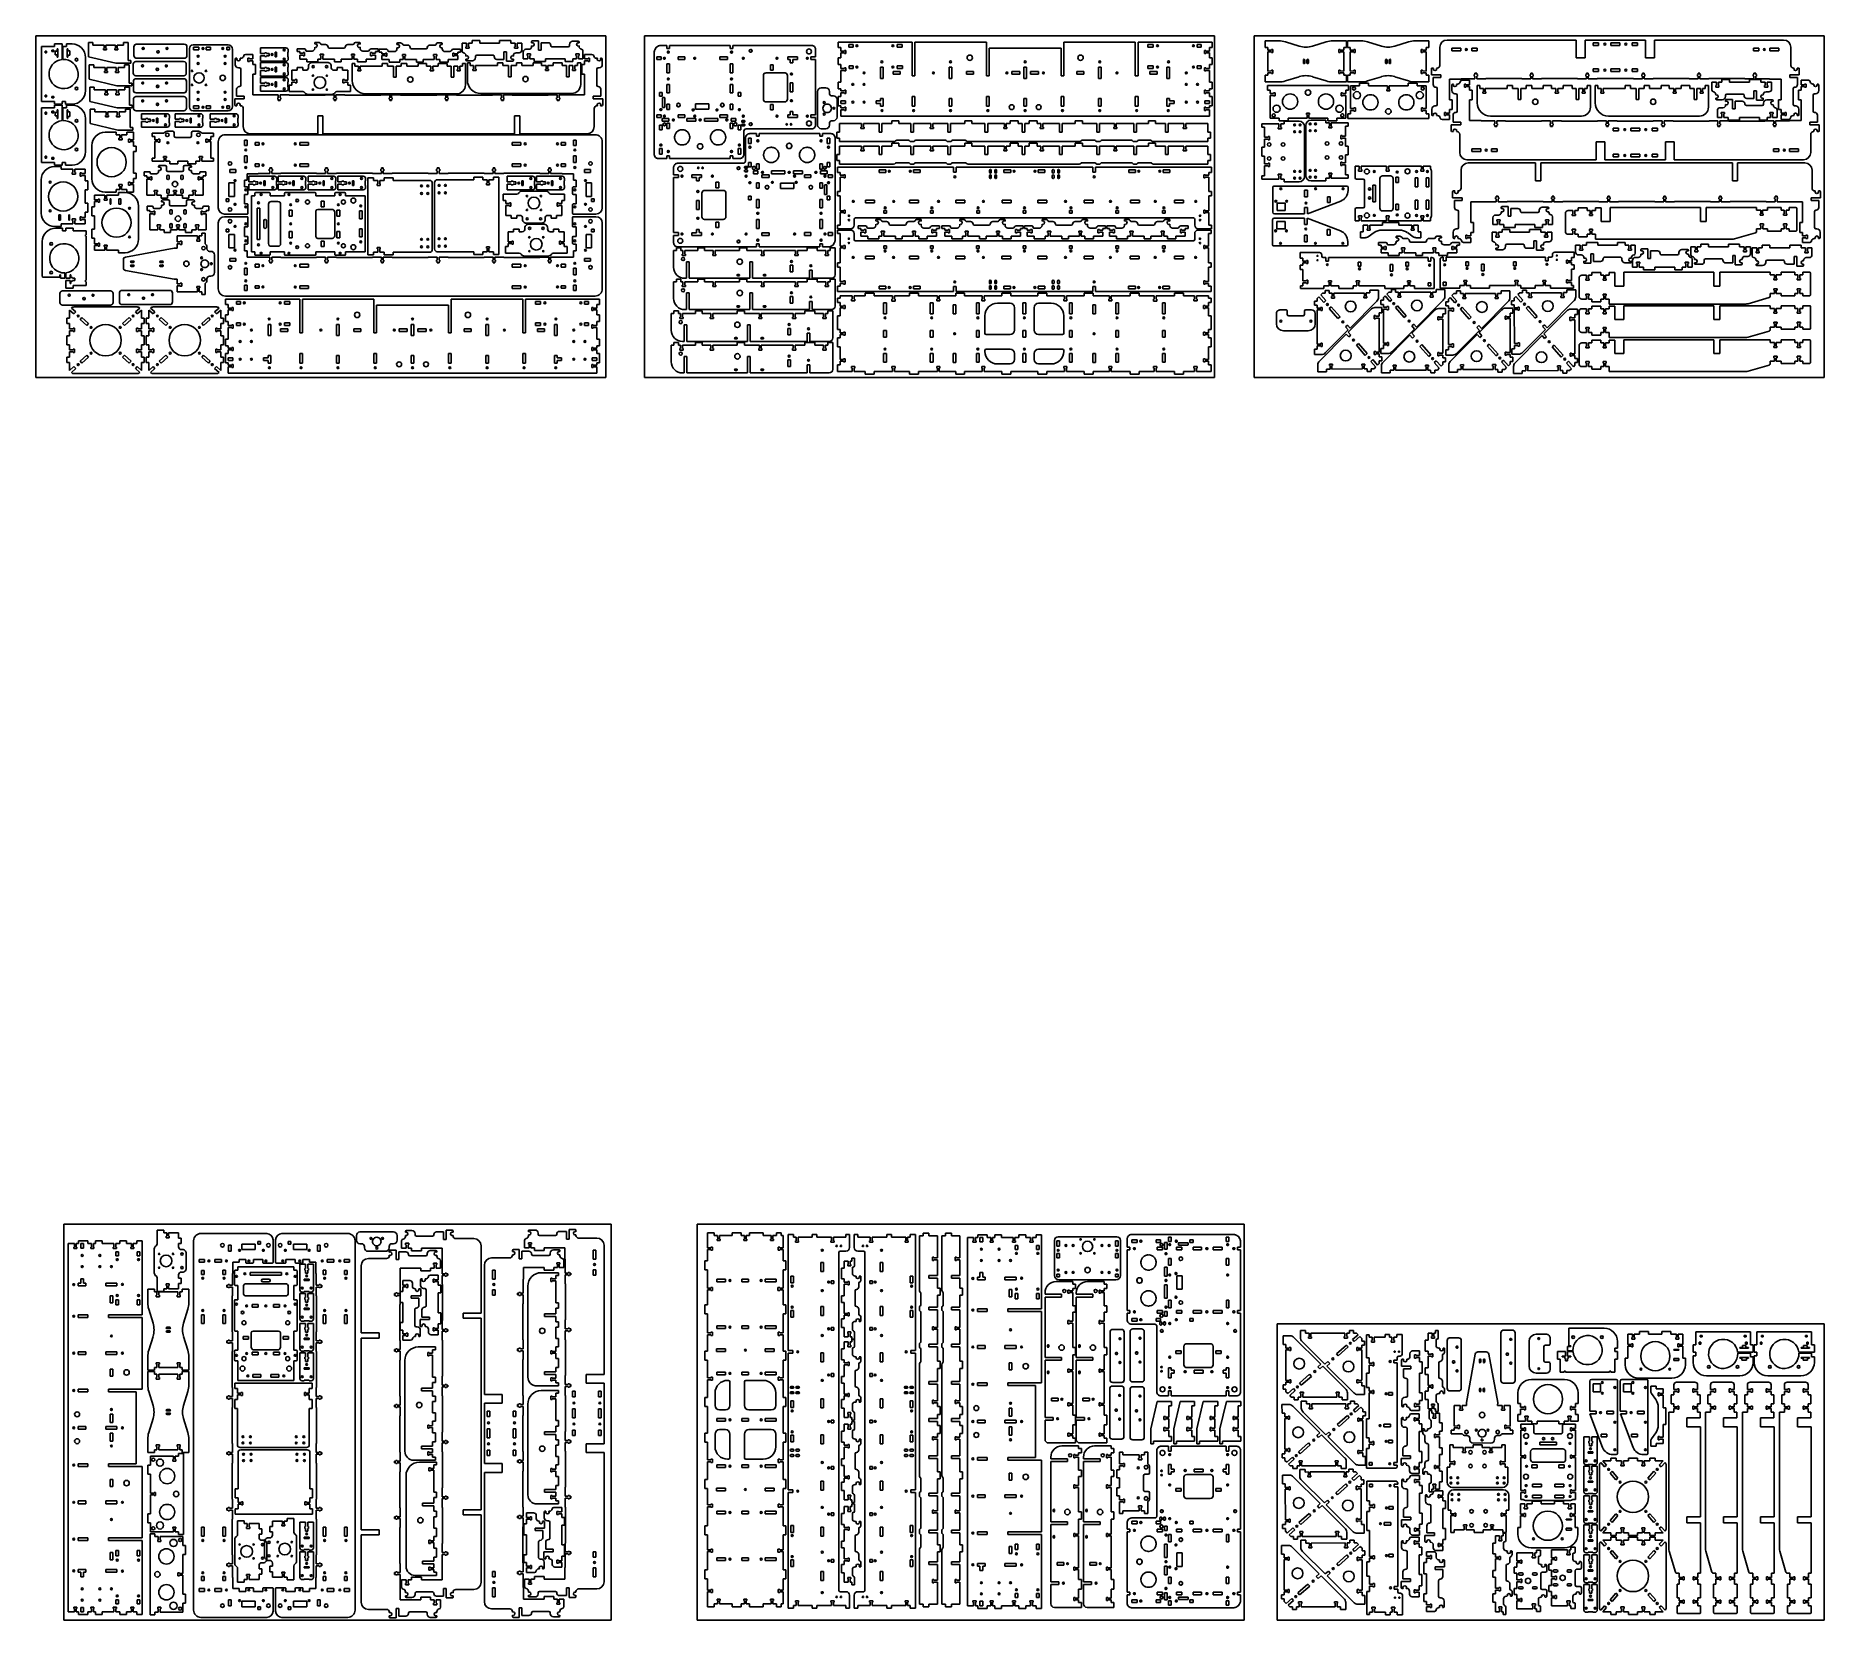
# Model space of a CAD drawing. Header units: millimetres. Extents: x -2614 to 1371, y 670 to 4202.
import ezdxf

# ---------------------------------------------------------------- set-up
doc = ezdxf.new("R2010")
doc.units = ezdxf.units.MM
doc.linetypes.add('HIDDEN', pattern=[9.525, 6.35, -3.175])
doc.layers.get('0').update_dxf_attribs({"lineweight": 70})
doc.layers.add('Hidden', color=7, linetype='HIDDEN', lineweight=70)

msp = doc.modelspace()

# ---------------------------------------------------------------- linework, layer by layer
at = {"color": 7, "lineweight": -3}
for p, q in [((-1343.8, 4201.8), (-2613.8, 4201.8)), ((-2613.8, 4201.8), (-2613.8, 3439.8)), ((-2496.5, 4187.1), (-2496.5, 4155)), ((-2496.5, 4187.1), (-2486.5, 4187.1)), ((-2486.5, 4181.1), (-2486.5, 4187.1)), ((-2418, 4187.1), (-2418, 4181.1)), ((-2418, 4187.1), (-2408, 4187.1)), ((-2408, 4146.7), (-2408, 4187.1)), ((-1992.1, 4185.9), (-1992.1, 4183.3)), ((-1984.2, 4186.9), (-1991.1, 4186.9)), ((-1892.1, 4186.9), (-1901.3, 4186.9)), ((-1891.1, 4183.3), (-1891.1, 4185.9)), ((-1809.1, 4184.7), (-1809.1, 4182.1)), ((-1801.2, 4185.7), (-1808.1, 4185.7)), ((-1709.1, 4185.7), (-1718.3, 4185.7)), ((-1708.1, 4182.1), (-1708.1, 4184.7)), ((-1663.9, 4167.6), (-1663.9, 4185.2)), ((-1663.9, 4185.2), (-1653.8, 4185.2)), ((-1653.8, 4185.2), (-1653.8, 4177.4)), ((-1649.7, 4185.2), (-1641.7, 4185.2)), ((-1649.7, 4177.4), (-1649.7, 4185.2)), ((-1641.7, 4191.2), (-1624.6, 4191.2)), ((-1641.7, 4185.2), (-1641.7, 4191.2)), ((-1624.6, 4191.2), (-1624.6, 4185.2)), ((-1624.6, 4185.2), (-1580.2, 4185.2)), ((-1580.2, 4191.2), (-1555.2, 4191.2)), ((-1580.2, 4185.2), (-1580.2, 4191.2)), ((-1555.2, 4191.2), (-1555.2, 4185.2)), ((-1555.2, 4185.2), (-1545.2, 4185.2)), ((-1545.2, 4185.2), (-1545.2, 4177.4)), ((-1541.1, 4185.2), (-1530.9, 4185.2)), ((-1541.1, 4177.4), (-1541.1, 4185.2)), ((-1530.9, 4185.2), (-1530.9, 4169.8)), ((-1509, 4188.5), (-1509, 4186)), ((-1507, 4190.5), (-1493.6, 4190.5)), ((-1493.6, 4169.4), (-1493.6, 4190.5)), ((-1487.8, 4186.3), (-1472.1, 4186.3)), ((-1487.8, 4186.3), (-1487.8, 4169.4)), ((-1417.5, 4189.4), (-1405, 4189.4)), ((-1403, 4186), (-1403, 4187.4)), ((-1343.8, 4201.8), (-1343.8, 3439.8)), ((12.9, 4201.8), (-1257.1, 4201.8)), ((-1257.1, 4201.8), (-1257.1, 3439.8)), ((-660.7, 4187.8), (-825.7, 4187.8)), ((-825.7, 4175.8), (-825.7, 4187.8)), ((-660.7, 4112.8), (-660.7, 4187.8)), ((-495.3, 4187.8), (-654.7, 4187.8)), ((-654.7, 4112.8), (-654.7, 4187.8)), ((-495.3, 4112.8), (-495.3, 4187.8)), ((-163.7, 4187.8), (-323.1, 4187.8)), ((-323.1, 4187.8), (-323.1, 4112.8)), ((-163.7, 4187.8), (-163.7, 4112.8)), ((7.3, 4187.8), (-157.7, 4187.8)), ((-157.7, 4187.8), (-157.7, 4112.8)), ((7.3, 4187.8), (7.3, 4175.8)), ((12.9, 4201.8), (12.9, 3439.8)), ((1371.3, 4201.8), (101.3, 4201.8)), ((101.3, 4201.8), (101.3, 3439.8)), ((155.9, 4190.3), (125.8, 4190.3)), ((125.8, 4175.3), (125.8, 4190.3)), ((201.5, 4178.6), (170.6, 4188.1)), ((261.9, 4188.1), (231, 4178.6)), ((306.8, 4190.3), (276.6, 4190.3)), ((306.8, 4190.3), (306.8, 4175.3)), ((339.2, 4190.3), (309.1, 4190.3)), ((309.1, 4175.3), (309.1, 4190.3)), ((384.8, 4178.6), (354, 4188.1)), ((445.2, 4188.1), (414.3, 4178.6)), ((490.1, 4190.3), (460, 4190.3)), ((490.1, 4190.3), (490.1, 4175.3)), ((818.8, 4192.3), (530.8, 4192.3)), ((818.8, 4152.3), (818.8, 4192.3)), ((838.4, 4192.3), (973.3, 4192.3)), ((838.4, 4192.3), (838.4, 4152.3)), ((856.4, 4186.1), (856.4, 4180.1)), ((868.4, 4186.1), (856.4, 4186.1)), ((868.4, 4180.1), (868.4, 4186.1)), ((895.8, 4186.1), (895.8, 4180.1)), ((895.8, 4186.1), (915.9, 4186.1)), ((915.9, 4186.1), (915.9, 4180.1)), ((943.2, 4186.1), (955.2, 4186.1)), ((943.2, 4180.1), (943.2, 4186.1)), ((955.2, 4186.1), (955.2, 4180.1)), ((973.3, 4192.3), (973.3, 4152.3)), ((992.8, 4192.3), (1280.9, 4192.3)), ((992.8, 4152.3), (992.8, 4192.3)), ((1371.3, 4201.8), (1371.3, 3439.8)), ((-2571.8, 4177.5), (-2600.8, 4177.5)), ((-2600.8, 4055.5), (-2600.8, 4177.5)), ((-2593, 4163.5), (-2593, 4167.6)), ((-2593, 4167.6), (-2589.8, 4167.6)), ((-2589.8, 4163.5), (-2593, 4163.5)), ((-2589.8, 4167.6), (-2589.8, 4163.5)), ((-2577.8, 4169.7), (-2573.7, 4169.7)), ((-2577.8, 4169.7), (-2577.8, 4166.5)), ((-2573.7, 4166.5), (-2577.8, 4166.5)), ((-2573.7, 4166.5), (-2573.7, 4169.7)), ((-2571.8, 4183.5), (-2555.3, 4183.5)), ((-2571.8, 4183.5), (-2571.8, 4177.5)), ((-2570.3, 4159.4), (-2570.3, 4167.4)), ((-2570.3, 4167.4), (-2566.3, 4167.4)), ((-2566.3, 4159.4), (-2570.3, 4159.4)), ((-2566.3, 4167.4), (-2566.3, 4172.9)), ((-2566.3, 4172.9), (-2564.8, 4172.9)), ((-2566.3, 4153.9), (-2566.3, 4159.4)), ((-2564.8, 4153.9), (-2566.3, 4153.9)), ((-2564.8, 4172.9), (-2564.8, 4153.9)), ((-2555.3, 4148.9), (-2555.3, 4183.5)), ((-2545.6, 4177.5), (-2553.3, 4177.5)), ((-2553.3, 4177.5), (-2553.3, 4149)), ((-2545.6, 4183.5), (-2532.8, 4183.5)), ((-2545.6, 4177.5), (-2545.6, 4183.5)), ((-2543.8, 4153.9), (-2543.8, 4172.9)), ((-2543.8, 4172.9), (-2542.3, 4172.9)), ((-2542.3, 4153.9), (-2543.8, 4153.9)), ((-2542.3, 4172.9), (-2542.3, 4168.4)), ((-2537.8, 4168.4), (-2542.3, 4168.4)), ((-2542.3, 4158.4), (-2537.8, 4158.4)), ((-2542.3, 4158.4), (-2542.3, 4153.9)), ((-2537.8, 4158.4), (-2537.8, 4168.4)), ((-2502.8, 4079.5), (-2502.8, 4153.5)), ((-2496.5, 4155), (-2435, 4140.7)), ((-2461.4, 4181.1), (-2486.5, 4181.1)), ((-2462.9, 4173.3), (-2462.9, 4170.1)), ((-2461.4, 4173.3), (-2462.9, 4173.3)), ((-2462.9, 4170.1), (-2455.9, 4170.1)), ((-2461.4, 4173.3), (-2461.4, 4181.1)), ((-2457.3, 4181.1), (-2457.3, 4173.3)), ((-2436.4, 4181.1), (-2457.3, 4181.1)), ((-2455.9, 4173.3), (-2457.3, 4173.3)), ((-2455.9, 4170.1), (-2455.9, 4173.3)), ((-2437.9, 4173.3), (-2437.9, 4170.1)), ((-2436.4, 4173.3), (-2437.9, 4173.3)), ((-2437.9, 4170.1), (-2430.9, 4170.1)), ((-2436.4, 4173.3), (-2436.4, 4181.1)), ((-2432.3, 4181.1), (-2432.3, 4173.3)), ((-2418, 4181.1), (-2432.3, 4181.1)), ((-2430.9, 4173.3), (-2432.3, 4173.3)), ((-2430.9, 4170.1), (-2430.9, 4173.3)), ((-2402, 4146.7), (-2408, 4146.7)), ((-2402, 4146.7), (-2402, 4140.7)), ((-2395.1, 4157.6), (-2395.1, 4177.1)), ((-2389.1, 4183.1), (-2282.8, 4183.1)), ((-2282.8, 4151.6), (-2389.1, 4151.6)), ((-2276.8, 4177.1), (-2276.8, 4157.6)), ((-2271.4, 4042.5), (-2271.4, 4173.4)), ((-2185.2, 4181.4), (-2263.4, 4181.4)), ((-2262.2, 4176.4), (-2262.2, 4170.4)), ((-2250.2, 4176.4), (-2262.2, 4176.4)), ((-2250.2, 4170.4), (-2262.2, 4170.4)), ((-2250.2, 4170.4), (-2250.2, 4176.4)), ((-2234.2, 4176.4), (-2234.2, 4170.4)), ((-2224.3, 4176.4), (-2234.2, 4176.4)), ((-2224.3, 4170.4), (-2234.2, 4170.4)), ((-2224.3, 4170.4), (-2224.3, 4176.4)), ((-2188.2, 4176.4), (-2188.2, 4170.4)), ((-2182.2, 4176.4), (-2188.2, 4176.4)), ((-2182.2, 4170.4), (-2188.2, 4170.4)), ((-2182.2, 4170.4), (-2182.2, 4176.4)), ((-2175.2, 4171.4), (-2175.2, 4044.5)), ((-2169.3, 4149.8), (-2169.3, 4137.3)), ((-2165.6, 4151.8), (-2167.3, 4151.8)), ((-2156.4, 4151.8), (-2158.6, 4151.8)), ((-2130, 4160.3), (-2146.5, 4160.3)), ((-2141, 4144.5), (-2141, 4151.5)), ((-2141, 4151.5), (-2137.8, 4151.5)), ((-2137.8, 4144.5), (-2141, 4144.5)), ((-2137.8, 4151.5), (-2137.8, 4150.1)), ((-2130, 4150.1), (-2137.8, 4150.1)), ((-2137.8, 4146), (-2130, 4146)), ((-2137.8, 4146), (-2137.8, 4144.5)), ((-2130, 4150.1), (-2130, 4160.3)), ((-2130, 4138), (-2130, 4146)), ((-2113.2, 4174.9), (-2056.2, 4174.9)), ((-2113.2, 4174.9), (-2113.2, 4162.4)), ((-2103.7, 4162.4), (-2113.2, 4162.4)), ((-2103.7, 4157.4), (-2113.2, 4157.4)), ((-2113.2, 4144.9), (-2113.2, 4157.4)), ((-2113.2, 4144.9), (-2056.2, 4144.9)), ((-2103.7, 4163.9), (-2103.7, 4162.4)), ((-2099.7, 4163.9), (-2103.7, 4163.9)), ((-2103.7, 4155.9), (-2103.7, 4157.4)), ((-2099.7, 4155.9), (-2103.7, 4155.9)), ((-2099.7, 4162.4), (-2099.7, 4163.9)), ((-2099.7, 4162.4), (-2093.7, 4162.4)), ((-2099.7, 4157.4), (-2093.7, 4157.4)), ((-2099.7, 4157.4), (-2099.7, 4155.9)), ((-2093.7, 4157.4), (-2093.7, 4162.4)), ((-2080, 4154.7), (-2080, 4165.2)), ((-2080, 4165.2), (-2077.2, 4165.2)), ((-2080, 4154.7), (-2077.2, 4154.7)), ((-2077.2, 4154.7), (-2077.2, 4165.2)), ((-2052.2, 4165.2), (-2052.2, 4154.7)), ((-2051.2, 4165.2), (-2052.2, 4165.2)), ((-2052.2, 4154.7), (-2051.2, 4154.7)), ((-2051.2, 4165.2), (-2051.2, 4169.9)), ((-2051.2, 4149.9), (-2051.2, 4154.7)), ((-2031.6, 4166.7), (-2031.6, 4172.7)), ((-2015.3, 4172.7), (-2031.6, 4172.7)), ((-2031.6, 4166.7), (-2025.6, 4166.7)), ((-2025.6, 4166.7), (-2025.6, 4162.9)), ((-2025.6, 4162.9), (-2017.8, 4162.9)), ((-2017.8, 4158.8), (-2025.6, 4158.8)), ((-2025.6, 4158.8), (-2025.6, 4149.9)), ((-2025.6, 4149.9), (-2009.6, 4149.9)), ((-2017.8, 4162.9), (-2017.8, 4164.4)), ((-2017.8, 4164.4), (-2014.6, 4164.4)), ((-2017.8, 4157.4), (-2017.8, 4158.8)), ((-2014.6, 4157.4), (-2017.8, 4157.4)), ((-2014.6, 4164.4), (-2014.6, 4157.4)), ((-1998.1, 4167.8), (-2010.3, 4167.8)), ((-2009.6, 4149.9), (-2009.6, 4143.9)), ((-1992.1, 4176.3), (-1992.1, 4173.8)), ((-1985.6, 4143.9), (-1985.6, 4149.9)), ((-1985.6, 4149.9), (-1978.4, 4149.9)), ((-1979.9, 4160.9), (-1979.9, 4157.7)), ((-1972.9, 4160.9), (-1979.9, 4160.9)), ((-1979.9, 4157.7), (-1978.4, 4157.7)), ((-1978.4, 4149.9), (-1978.4, 4157.7)), ((-1968.4, 4182.1), (-1976.9, 4182.1)), ((-1974.3, 4157.7), (-1972.9, 4157.7)), ((-1974.3, 4157.7), (-1974.3, 4149.9)), ((-1974.3, 4149.9), (-1948.4, 4149.9)), ((-1972.9, 4157.7), (-1972.9, 4160.9)), ((-1927.3, 4174), (-1959.5, 4174)), ((-1948.4, 4149.9), (-1948.4, 4143.9)), ((-1933.6, 4143.9), (-1933.6, 4149.9)), ((-1933.6, 4149.9), (-1908.9, 4149.9)), ((-1907.2, 4182.1), (-1918.3, 4182.1)), ((-1910.4, 4160.9), (-1910.4, 4157.7)), ((-1903.4, 4160.9), (-1910.4, 4160.9)), ((-1910.4, 4157.7), (-1908.9, 4157.7)), ((-1908.9, 4149.9), (-1908.9, 4157.7)), ((-1904.8, 4157.7), (-1903.4, 4157.7)), ((-1904.8, 4157.7), (-1904.8, 4149.9)), ((-1904.8, 4149.9), (-1896.6, 4149.9)), ((-1903.4, 4157.7), (-1903.4, 4160.9)), ((-1896.6, 4149.9), (-1896.6, 4143.9)), ((-1891.1, 4173.8), (-1891.1, 4176.3)), ((-1873.8, 4167.8), (-1885.1, 4167.8)), ((-1877.6, 4143.9), (-1877.6, 4149.9)), ((-1877.6, 4149.9), (-1856.6, 4149.9)), ((-1867.6, 4157.4), (-1867.6, 4164.4)), ((-1867.6, 4164.4), (-1864.4, 4164.4)), ((-1864.4, 4157.4), (-1867.6, 4157.4)), ((-1850.6, 4172.7), (-1866.4, 4172.7)), ((-1864.4, 4164.4), (-1864.4, 4162.9)), ((-1864.4, 4162.9), (-1856.6, 4162.9)), ((-1856.6, 4158.8), (-1864.4, 4158.8)), ((-1864.4, 4158.8), (-1864.4, 4157.4)), ((-1856.6, 4162.9), (-1856.6, 4166.7)), ((-1856.6, 4166.7), (-1850.6, 4166.7)), ((-1856.6, 4149.9), (-1856.6, 4158.8)), ((-1850.6, 4172.7), (-1850.6, 4166.7)), ((-1848.6, 4165.6), (-1848.6, 4171.6)), ((-1832.2, 4171.6), (-1848.6, 4171.6)), ((-1848.6, 4165.6), (-1842.6, 4165.6)), ((-1842.6, 4165.6), (-1842.6, 4161.7)), ((-1842.6, 4161.7), (-1834.8, 4161.7)), ((-1834.8, 4157.6), (-1842.6, 4157.6)), ((-1842.6, 4157.6), (-1842.6, 4148.7)), ((-1842.6, 4148.7), (-1826.6, 4148.7)), ((-1834.8, 4161.7), (-1834.8, 4163.2)), ((-1834.8, 4163.2), (-1831.6, 4163.2)), ((-1834.8, 4156.2), (-1834.8, 4157.6)), ((-1831.6, 4156.2), (-1834.8, 4156.2)), ((-1831.6, 4163.2), (-1831.6, 4156.2)), ((-1815.1, 4166.6), (-1827.2, 4166.6)), ((-1826.6, 4148.7), (-1826.6, 4142.7)), ((-1809.1, 4175.1), (-1809.1, 4172.6)), ((-1802.6, 4142.7), (-1802.6, 4148.7)), ((-1802.6, 4148.7), (-1795.4, 4148.7)), ((-1796.9, 4159.7), (-1796.9, 4156.5)), ((-1789.9, 4159.7), (-1796.9, 4159.7)), ((-1796.9, 4156.5), (-1795.4, 4156.5)), ((-1795.4, 4148.7), (-1795.4, 4156.5)), ((-1785.4, 4180.9), (-1793.9, 4180.9)), ((-1791.3, 4156.5), (-1789.9, 4156.5)), ((-1791.3, 4156.5), (-1791.3, 4148.7)), ((-1791.3, 4148.7), (-1765.3, 4148.7)), ((-1789.9, 4156.5), (-1789.9, 4159.7)), ((-1744.2, 4172.8), (-1776.4, 4172.8)), ((-1765.3, 4148.7), (-1765.3, 4142.7)), ((-1750.5, 4142.7), (-1750.5, 4148.7)), ((-1750.5, 4148.7), (-1725.9, 4148.7)), ((-1724.1, 4180.9), (-1735.3, 4180.9)), ((-1727.3, 4159.7), (-1727.3, 4156.5)), ((-1720.3, 4159.7), (-1727.3, 4159.7)), ((-1727.3, 4156.5), (-1725.9, 4156.5)), ((-1725.9, 4148.7), (-1725.9, 4156.5)), ((-1721.8, 4156.5), (-1720.3, 4156.5)), ((-1721.8, 4156.5), (-1721.8, 4148.7)), ((-1721.8, 4148.7), (-1713.6, 4148.7)), ((-1720.3, 4156.5), (-1720.3, 4159.7)), ((-1713.6, 4148.7), (-1713.6, 4142.7)), ((-1708.1, 4172.6), (-1708.1, 4175.1)), ((-1690.8, 4166.6), (-1702.1, 4166.6)), ((-1694.6, 4142.7), (-1694.6, 4148.7)), ((-1694.6, 4148.7), (-1673.6, 4148.7)), ((-1684.6, 4156.2), (-1684.6, 4163.2)), ((-1684.6, 4163.2), (-1681.4, 4163.2)), ((-1681.4, 4156.2), (-1684.6, 4156.2)), ((-1667.6, 4171.6), (-1683.4, 4171.6)), ((-1681.4, 4163.2), (-1681.4, 4161.7)), ((-1681.4, 4161.7), (-1673.6, 4161.7)), ((-1673.6, 4157.6), (-1681.4, 4157.6)), ((-1681.4, 4157.6), (-1681.4, 4156.2)), ((-1673.6, 4161.7), (-1673.6, 4165.6)), ((-1673.6, 4165.6), (-1667.6, 4165.6)), ((-1673.6, 4148.7), (-1673.6, 4157.6)), ((-1667.6, 4171.6), (-1667.6, 4165.6)), ((-1655.4, 4157.8), (-1655.4, 4156.6)), ((-1655.4, 4149.6), (-1655.4, 4148.2)), ((-1655.2, 4177.4), (-1655.2, 4174.2)), ((-1653.8, 4177.4), (-1655.2, 4177.4)), ((-1655.2, 4174.2), (-1648.2, 4174.2)), ((-1640.9, 4146.2), (-1653.4, 4146.2)), ((-1648.2, 4177.4), (-1649.7, 4177.4)), ((-1648.2, 4174.2), (-1648.2, 4177.4)), ((-1633.9, 4153.2), (-1633.9, 4155.5)), ((-1595.3, 4158.5), (-1630.9, 4158.5)), ((-1570.6, 4149.2), (-1586.3, 4149.2)), ((-1570.6, 4149.2), (-1570.6, 4166.2)), ((-1564.8, 4166.2), (-1570.6, 4166.2)), ((-1564.8, 4166.2), (-1564.8, 4145.1)), ((-1551.4, 4145.1), (-1564.8, 4145.1)), ((-1549.4, 4156.6), (-1549.4, 4157.8)), ((-1549.4, 4147.1), (-1549.4, 4149.6)), ((-1546.7, 4177.4), (-1546.7, 4174.2)), ((-1545.2, 4177.4), (-1546.7, 4177.4)), ((-1546.7, 4174.2), (-1539.7, 4174.2)), ((-1543.4, 4163.8), (-1536.9, 4163.8)), ((-1539.7, 4177.4), (-1541.1, 4177.4)), ((-1539.7, 4174.2), (-1539.7, 4177.4)), ((-1527.5, 4150.3), (-1527.5, 4165.8)), ((-1517.3, 4150.3), (-1527.5, 4150.3)), ((-1515, 4171.8), (-1521.5, 4171.8)), ((-1518.7, 4161.3), (-1518.7, 4158.1)), ((-1511.7, 4161.3), (-1518.7, 4161.3)), ((-1518.7, 4158.1), (-1517.3, 4158.1)), ((-1517.3, 4158.1), (-1517.3, 4150.3)), ((-1513.2, 4158.1), (-1511.7, 4158.1)), ((-1513.2, 4150.3), (-1513.2, 4158.1)), ((-1503.2, 4150.3), (-1513.2, 4150.3)), ((-1511.7, 4158.1), (-1511.7, 4161.3)), ((-1509, 4179), (-1509, 4177.8)), ((-1503.2, 4144.3), (-1503.2, 4150.3)), ((-1493.6, 4169.4), (-1487.8, 4169.4)), ((-1478.2, 4150.3), (-1478.2, 4144.3)), ((-1433.8, 4150.3), (-1478.2, 4150.3)), ((-1463.1, 4177.1), (-1427.5, 4177.1)), ((-1433.8, 4144.3), (-1433.8, 4150.3)), ((-1424.5, 4182.4), (-1424.5, 4180.1)), ((-1416.7, 4150.3), (-1416.7, 4144.3)), ((-1408.7, 4150.3), (-1416.7, 4150.3)), ((-1410.2, 4161.3), (-1410.2, 4158.1)), ((-1403.2, 4161.3), (-1410.2, 4161.3)), ((-1410.2, 4158.1), (-1408.7, 4158.1)), ((-1408.7, 4158.1), (-1408.7, 4150.3)), ((-1404.6, 4158.1), (-1403.2, 4158.1)), ((-1404.6, 4150.3), (-1404.6, 4158.1)), ((-1394.5, 4150.3), (-1404.6, 4150.3)), ((-1403.2, 4158.1), (-1403.2, 4161.3)), ((-1403, 4177.8), (-1403, 4179)), ((-1394.5, 4167.9), (-1394.5, 4150.3)), ((-1374.4, 4160.3), (-1390.9, 4160.3)), ((-1390.9, 4160.3), (-1390.9, 4150.1)), ((-1390.9, 4150.1), (-1383.1, 4150.1)), ((-1383.1, 4146), (-1390.9, 4146)), ((-1390.9, 4146), (-1390.9, 4138)), ((-1383.1, 4150.1), (-1383.1, 4151.5)), ((-1383.1, 4151.5), (-1379.9, 4151.5)), ((-1383.1, 4144.5), (-1383.1, 4146)), ((-1379.9, 4144.5), (-1383.1, 4144.5)), ((-1379.9, 4151.5), (-1379.9, 4144.5)), ((-1362.2, 4151.8), (-1364.5, 4151.8)), ((-1353.5, 4151.8), (-1355.2, 4151.8)), ((-1351.5, 4137.3), (-1351.5, 4149.8)), ((-1235.9, 3937.9), (-1235.9, 4164.4)), ((-1229.9, 4154.6), (-1220.2, 4154.6)), ((-1229.9, 4154.6), (-1229.9, 4148.6)), ((-1229.9, 4148.6), (-1220.2, 4148.6)), ((-1220.2, 4148.6), (-1220.2, 4154.6)), ((-1219.9, 4180.4), (-1207.4, 4180.4)), ((-1207.4, 4173.4), (-1207.4, 4180.4)), ((-1207.4, 4173.4), (-1201.4, 4173.4)), ((-1201.4, 4180.4), (-1201.4, 4173.4)), ((-1201.4, 4180.4), (-1066.4, 4180.4)), ((-1182.1, 4154.6), (-1167.5, 4154.6)), ((-1182.1, 4154.6), (-1182.1, 4148.6)), ((-1182.1, 4148.6), (-1167.5, 4148.6)), ((-1167.5, 4148.6), (-1167.5, 4154.6)), ((-1089.2, 4154.6), (-1072.4, 4154.6)), ((-1089.2, 4154.6), (-1089.2, 4148.7)), ((-1089.2, 4148.7), (-1072.4, 4148.7)), ((-1072.4, 4148.7), (-1072.4, 4154.6)), ((-1066.4, 4173.4), (-1066.4, 4180.4)), ((-1066.4, 4173.4), (-1060.4, 4173.4)), ((-1060.4, 4180.4), (-1060.4, 4173.4)), ((-1060.4, 4180.4), (-885.1, 4180.4)), ((-938.2, 4154.6), (-916.4, 4154.6)), ((-938.2, 4154.6), (-938.2, 4148.6)), ((-938.2, 4148.6), (-933.1, 4148.6)), ((-933.1, 4141.4), (-933.1, 4148.6)), ((-927.1, 4148.6), (-927.1, 4141.4)), ((-927.1, 4148.6), (-916.4, 4148.6)), ((-916.4, 4148.6), (-916.4, 4154.6)), ((-887.1, 4154.6), (-876.1, 4154.6)), ((-887.1, 4154.6), (-887.1, 4148.6)), ((-887.1, 4148.6), (-876.1, 4148.6)), ((-876.1, 4171.4), (-876.1, 4154.6)), ((-876.1, 4148.6), (-876.1, 4025.6)), ((-825.7, 4175.8), (-819.7, 4175.8)), ((-819.7, 4152.8), (-825.7, 4152.8)), ((-825.7, 4137.8), (-825.7, 4152.8)), ((-819.7, 4175.8), (-819.7, 4167.8)), ((-819.7, 4167.8), (-811.9, 4167.8)), ((-811.9, 4163.7), (-819.7, 4163.7)), ((-819.7, 4163.7), (-819.7, 4152.8)), ((-811.9, 4167.8), (-811.9, 4169.3)), ((-811.9, 4169.3), (-808.7, 4169.3)), ((-811.9, 4162.3), (-811.9, 4163.7)), ((-808.7, 4162.3), (-811.9, 4162.3)), ((-808.7, 4169.3), (-808.7, 4162.3)), ((-801.7, 4176.6), (-801.7, 4182.6)), ((-792.5, 4182.6), (-801.7, 4182.6)), ((-801.7, 4176.6), (-792.5, 4176.6)), ((-792.5, 4182.6), (-792.5, 4176.6)), ((-694.5, 4176.6), (-694.5, 4182.6)), ((-682.9, 4182.6), (-694.5, 4182.6)), ((-694.5, 4176.6), (-682.9, 4176.6)), ((-682.9, 4182.6), (-682.9, 4176.6)), ((-489.3, 4174.4), (-329.1, 4174.4)), ((-489.3, 4174.4), (-489.3, 4112.8)), ((-329.1, 4112.8), (-329.1, 4174.4)), ((-135.5, 4176.6), (-135.5, 4182.6)), ((-123.9, 4182.6), (-135.5, 4182.6)), ((-135.5, 4176.6), (-123.9, 4176.6)), ((-123.9, 4182.6), (-123.9, 4176.6)), ((-25.9, 4176.6), (-25.9, 4182.6)), ((-16.8, 4182.6), (-25.9, 4182.6)), ((-25.9, 4176.6), (-16.8, 4176.6)), ((-16.8, 4182.6), (-16.8, 4176.6)), ((-9.7, 4162.3), (-9.7, 4169.3)), ((-9.7, 4169.3), (-6.5, 4169.3)), ((-6.5, 4162.3), (-9.7, 4162.3)), ((-6.5, 4169.3), (-6.5, 4167.8)), ((-6.5, 4167.8), (1.3, 4167.8)), ((1.3, 4163.7), (-6.5, 4163.7)), ((-6.5, 4163.7), (-6.5, 4162.3)), ((1.3, 4167.8), (1.3, 4175.8)), ((1.3, 4175.8), (7.3, 4175.8)), ((1.3, 4152.8), (1.3, 4163.7)), ((7.3, 4152.8), (1.3, 4152.8)), ((7.3, 4152.8), (7.3, 4137.8)), ((125.8, 4175.3), (131.8, 4175.3)), ((131.8, 4175.3), (131.8, 4170)), ((131.8, 4170), (139.6, 4170)), ((139.6, 4165.9), (131.8, 4166)), ((131.8, 4166), (131.8, 4123.2)), ((139.6, 4171.4), (139.6, 4170)), ((142.8, 4171.4), (139.6, 4171.4)), ((139.6, 4165.9), (139.6, 4164.4)), ((139.6, 4164.4), (142.8, 4164.4)), ((142.8, 4164.4), (142.8, 4171.4)), ((210.8, 4147.8), (210.8, 4141.3)), ((213.8, 4141.3), (213.8, 4147.8)), ((218.8, 4147.8), (218.8, 4141.3)), ((221.8, 4141.3), (221.8, 4147.8)), ((293, 4171.4), (289.8, 4171.4)), ((289.8, 4171.4), (289.8, 4164.4)), ((289.8, 4164.4), (293, 4164.4)), ((293, 4170), (293, 4171.4)), ((293, 4170), (300.8, 4170)), ((300.8, 4166), (293, 4165.9)), ((293, 4164.4), (293, 4165.9)), ((300.8, 4170), (300.8, 4175.3)), ((300.8, 4175.3), (306.8, 4175.3)), ((300.8, 4123.2), (300.8, 4166)), ((309.1, 4175.3), (315.1, 4175.3)), ((315.1, 4175.3), (315.1, 4170)), ((315.1, 4170), (322.9, 4170)), ((322.9, 4165.9), (315.1, 4166)), ((315.1, 4166), (315.1, 4123.2)), ((322.9, 4171.4), (322.9, 4170)), ((326.1, 4171.4), (322.9, 4171.4)), ((322.9, 4165.9), (322.9, 4164.4)), ((322.9, 4164.4), (326.1, 4164.4)), ((326.1, 4164.4), (326.1, 4171.4)), ((394.1, 4147.8), (394.1, 4141.3)), ((397.1, 4141.3), (397.1, 4147.8)), ((402.1, 4147.8), (402.1, 4141.3)), ((405.1, 4141.3), (405.1, 4147.8)), ((476.3, 4171.4), (473.1, 4171.4)), ((473.1, 4171.4), (473.1, 4164.4)), ((473.1, 4164.4), (476.3, 4164.4)), ((476.3, 4170), (476.3, 4171.4)), ((476.3, 4170), (484.1, 4170)), ((484.1, 4166), (476.3, 4165.9)), ((476.3, 4164.4), (476.3, 4165.9)), ((484.1, 4170), (484.1, 4175.3)), ((484.1, 4175.3), (490.1, 4175.3)), ((484.1, 4123.2), (484.1, 4166)), ((514.8, 4176.3), (514.8, 4135.8)), ((541.8, 4174.1), (561.8, 4174.1)), ((541.8, 4174.1), (541.8, 4168.1)), ((561.8, 4168.1), (541.8, 4168.1)), ((561.8, 4168.1), (561.8, 4174.1)), ((585.8, 4174.1), (597.8, 4174.1)), ((585.8, 4174.1), (585.8, 4168.1)), ((597.8, 4168.1), (585.8, 4168.1)), ((597.8, 4168.1), (597.8, 4174.1)), ((818.8, 4152.3), (838.4, 4152.3)), ((868.4, 4180.1), (856.4, 4180.1)), ((895.8, 4180.1), (915.9, 4180.1)), ((943.2, 4180.1), (955.2, 4180.1)), ((992.8, 4152.3), (973.3, 4152.3)), ((1213.9, 4168.1), (1213.9, 4174.1)), ((1225.9, 4174.1), (1213.9, 4174.1)), ((1213.9, 4168.1), (1225.9, 4168.1)), ((1225.9, 4174.1), (1225.9, 4168.1)), ((1249.9, 4168.1), (1249.9, 4174.1)), ((1269.9, 4174.1), (1249.9, 4174.1)), ((1249.9, 4168.1), (1269.9, 4168.1)), ((1269.9, 4174.1), (1269.9, 4168.1)), ((1296.9, 4135.8), (1296.9, 4176.3)), ((-2494.5, 4136.9), (-2494.5, 4104.8)), ((-2494.5, 4136.9), (-2484.5, 4136.9)), ((-2494.5, 4104.8), (-2433, 4090.5)), ((-2484.5, 4130.9), (-2484.5, 4136.9)), ((-2459.4, 4130.9), (-2484.5, 4130.9)), ((-2460.9, 4123.1), (-2460.9, 4119.9)), ((-2459.4, 4123.1), (-2460.9, 4123.1)), ((-2460.9, 4119.9), (-2453.9, 4119.9)), ((-2459.4, 4123.1), (-2459.4, 4130.9)), ((-2455.3, 4130.9), (-2455.3, 4123.1)), ((-2434.4, 4130.9), (-2455.3, 4130.9)), ((-2453.9, 4123.1), (-2455.3, 4123.1)), ((-2453.9, 4119.9), (-2453.9, 4123.1)), ((-2435.9, 4123.1), (-2435.9, 4119.9)), ((-2434.4, 4123.1), (-2435.9, 4123.1)), ((-2435.9, 4119.9), (-2428.9, 4119.9)), ((-2435, 4140.7), (-2402, 4140.7)), ((-2434.4, 4123.1), (-2434.4, 4130.9)), ((-2430.3, 4130.9), (-2430.3, 4123.1)), ((-2416, 4130.9), (-2430.3, 4130.9)), ((-2428.9, 4123.1), (-2430.3, 4123.1)), ((-2428.9, 4119.9), (-2428.9, 4123.1)), ((-2416, 4136.9), (-2416, 4130.9)), ((-2416, 4136.9), (-2406, 4136.9)), ((-2406, 4096.5), (-2406, 4136.9)), ((-2396.6, 4118.7), (-2396.6, 4138.2)), ((-2390.6, 4144.2), (-2284.3, 4144.2)), ((-2284.3, 4112.7), (-2390.6, 4112.7)), ((-2390.1, 4106), (-2283.8, 4106)), ((-2278.3, 4138.2), (-2278.3, 4118.7)), ((-2162.3, 4130.3), (-2160, 4130.3)), ((-2157, 4127.3), (-2157, 4091.6)), ((-2130, 4138), (-2124, 4138)), ((-2130, 4070.3), (-2130, 4116.3)), ((-2124, 4116.3), (-2130, 4116.3)), ((-2124, 4116.3), (-2124, 4138)), ((-2113.2, 4141.9), (-2056.2, 4141.9)), ((-2113.2, 4141.9), (-2113.2, 4129.4)), ((-2103.7, 4129.4), (-2113.2, 4129.4)), ((-2103.7, 4124.4), (-2113.2, 4124.4)), ((-2113.2, 4111.9), (-2113.2, 4124.4)), ((-2113.2, 4111.9), (-2056.2, 4111.9)), ((-2113.2, 4108.5), (-2056.2, 4108.5)), ((-2113.2, 4108.5), (-2113.2, 4096)), ((-2103.7, 4130.9), (-2103.7, 4129.4)), ((-2099.7, 4130.9), (-2103.7, 4130.9)), ((-2103.7, 4122.9), (-2103.7, 4124.4)), ((-2099.7, 4122.9), (-2103.7, 4122.9)), ((-2099.7, 4129.4), (-2099.7, 4130.9)), ((-2099.7, 4129.4), (-2093.7, 4129.4)), ((-2099.7, 4124.4), (-2093.7, 4124.4)), ((-2099.7, 4124.4), (-2099.7, 4122.9)), ((-2093.7, 4124.4), (-2093.7, 4129.4)), ((-2080, 4121.6), (-2080, 4132.1)), ((-2080, 4132.1), (-2077.2, 4132.1)), ((-2080, 4121.6), (-2077.2, 4121.6)), ((-2077.2, 4121.6), (-2077.2, 4132.1)), ((-2052.2, 4132.1), (-2052.2, 4121.6)), ((-2051.2, 4132.1), (-2052.2, 4132.1)), ((-2052.2, 4121.6), (-2051.2, 4121.6)), ((-2051.2, 4132.1), (-2051.2, 4136.9)), ((-2051.2, 4116.9), (-2051.2, 4121.6)), ((-2031, 4124.9), (-2043.2, 4124.9)), ((-2043.2, 4124.9), (-2043.2, 4102.8)), ((-2019, 4130.9), (-2031, 4130.9)), ((-2031, 4124.9), (-2031, 4130.9)), ((-2019, 4130.9), (-2019, 4124.9)), ((-2011.9, 4124.9), (-2019, 4124.9)), ((-1985.6, 4143.9), (-2009.6, 4143.9)), ((-1964.2, 4142.3), (-1997.1, 4142.3)), ((-1942.3, 4124.9), (-1949.4, 4124.9)), ((-1933.6, 4143.9), (-1948.4, 4143.9)), ((-1930.3, 4130.9), (-1942.3, 4130.9)), ((-1942.3, 4124.9), (-1942.3, 4130.9)), ((-1930.3, 4130.9), (-1930.3, 4124.9)), ((-1918.2, 4124.9), (-1930.3, 4124.9)), ((-1918.2, 4102.8), (-1918.2, 4124.9)), ((-1908.7, 4140.3), (-1902.7, 4140.3)), ((-1908.7, 4140.3), (-1908.7, 4102.3)), ((-1902.7, 4134.3), (-1902.7, 4140.3)), ((-1894.9, 4134.3), (-1902.7, 4134.3)), ((-1877.6, 4143.9), (-1896.6, 4143.9)), ((-1896.2, 4126.5), (-1896.2, 4123.3)), ((-1894.8, 4126.5), (-1896.2, 4126.5)), ((-1896.2, 4123.3), (-1889.2, 4123.3)), ((-1894.8, 4126.5), (-1894.9, 4134.3)), ((-1841.7, 4134.3), (-1890.7, 4134.3)), ((-1890.7, 4134.3), (-1890.7, 4126.5)), ((-1889.2, 4126.5), (-1890.7, 4126.5)), ((-1889.2, 4123.3), (-1889.2, 4126.5)), ((-1841.7, 4140.3), (-1841.7, 4134.3)), ((-1841.7, 4140.3), (-1829.7, 4140.3)), ((-1829.7, 4134.3), (-1829.7, 4140.3)), ((-1817, 4134.3), (-1829.7, 4134.3)), ((-1802.6, 4142.7), (-1826.6, 4142.7)), ((-1817, 4109.3), (-1817, 4134.3)), ((-1811, 4109.3), (-1817, 4109.3)), ((-1811, 4109.3), (-1811, 4134.3)), ((-1799.2, 4134.3), (-1811, 4134.3)), ((-1799.2, 4140.3), (-1799.2, 4134.3)), ((-1799.2, 4140.3), (-1787.2, 4140.3)), ((-1787.2, 4134.3), (-1787.2, 4140.3)), ((-1761.7, 4134.3), (-1787.2, 4134.3)), ((-1750.5, 4142.7), (-1765.3, 4142.7)), ((-1761.7, 4140.3), (-1761.7, 4134.3)), ((-1761.7, 4140.3), (-1743.3, 4140.3)), ((-1743.3, 4134.3), (-1743.3, 4140.3)), ((-1733.4, 4134.3), (-1743.3, 4134.3)), ((-1734.8, 4126.5), (-1734.8, 4123.3)), ((-1733.3, 4126.5), (-1734.8, 4126.5)), ((-1734.8, 4123.3), (-1727.8, 4123.3)), ((-1733.3, 4126.5), (-1733.4, 4134.3)), ((-1729.2, 4134.3), (-1729.2, 4126.5)), ((-1717.2, 4134.3), (-1729.2, 4134.3)), ((-1727.8, 4126.5), (-1729.2, 4126.5)), ((-1727.8, 4123.3), (-1727.8, 4126.5)), ((-1717.2, 4140.3), (-1717.2, 4134.3)), ((-1717.2, 4140.3), (-1697.2, 4140.3)), ((-1694.6, 4142.7), (-1713.6, 4142.7)), ((-1697.2, 4134.3), (-1697.2, 4140.3)), ((-1688, 4134.3), (-1697.2, 4134.3)), ((-1688, 4109.3), (-1688, 4134.3)), ((-1682, 4109.3), (-1688, 4109.3)), ((-1682, 4109.3), (-1682, 4134.3)), ((-1673.4, 4134.3), (-1682, 4134.3)), ((-1674.8, 4126.5), (-1674.8, 4123.3)), ((-1673.3, 4126.5), (-1674.8, 4126.5)), ((-1674.8, 4123.3), (-1667.8, 4123.3)), ((-1673.3, 4126.5), (-1673.4, 4134.3)), ((-1669.2, 4134.3), (-1669.2, 4126.5)), ((-1663.2, 4134.3), (-1669.2, 4134.3)), ((-1667.8, 4126.5), (-1669.2, 4126.5)), ((-1667.8, 4123.3), (-1667.8, 4126.5)), ((-1663.2, 4140.3), (-1663.2, 4134.3)), ((-1663.2, 4140.3), (-1656.2, 4140.3)), ((-1656.2, 4092.3), (-1656.2, 4140.3)), ((-1652.1, 4141.4), (-1646.1, 4141.4)), ((-1652.1, 4141.4), (-1652.1, 4103.3)), ((-1646.1, 4135.4), (-1646.1, 4141.4)), ((-1638.2, 4135.4), (-1646.1, 4135.4)), ((-1639.6, 4127.6), (-1639.6, 4124.4)), ((-1638.1, 4127.6), (-1639.6, 4127.6)), ((-1639.6, 4124.4), (-1632.6, 4124.4)), ((-1638.1, 4127.6), (-1638.2, 4135.4)), ((-1585.1, 4135.4), (-1634, 4135.4)), ((-1634, 4135.4), (-1634, 4127.6)), ((-1632.6, 4127.6), (-1634, 4127.6)), ((-1632.6, 4124.4), (-1632.6, 4127.6)), ((-1585.1, 4141.4), (-1585.1, 4135.4)), ((-1585.1, 4141.4), (-1573.1, 4141.4)), ((-1573.1, 4135.4), (-1573.1, 4141.4)), ((-1560.4, 4135.4), (-1573.1, 4135.4)), ((-1560.4, 4110.3), (-1560.4, 4135.4)), ((-1554.4, 4110.3), (-1560.4, 4110.3)), ((-1554.4, 4110.3), (-1554.4, 4135.4)), ((-1542.5, 4135.4), (-1554.4, 4135.4)), ((-1542.5, 4141.4), (-1542.5, 4135.4)), ((-1542.5, 4141.4), (-1530.5, 4141.4)), ((-1530.5, 4135.4), (-1530.5, 4141.4)), ((-1505.1, 4135.4), (-1530.5, 4135.4)), ((-1505.1, 4141.4), (-1505.1, 4135.4)), ((-1505.1, 4141.4), (-1486.6, 4141.4)), ((-1478.2, 4144.3), (-1503.2, 4144.3)), ((-1486.6, 4135.4), (-1486.6, 4141.4)), ((-1476.8, 4135.4), (-1486.6, 4135.4)), ((-1478.1, 4127.6), (-1478.1, 4124.4)), ((-1476.7, 4127.6), (-1478.1, 4127.6)), ((-1478.1, 4124.4), (-1471.1, 4124.4)), ((-1476.7, 4127.6), (-1476.8, 4135.4)), ((-1472.6, 4135.4), (-1472.6, 4127.6)), ((-1460.6, 4135.4), (-1472.6, 4135.4)), ((-1471.1, 4127.6), (-1472.6, 4127.6)), ((-1471.1, 4124.4), (-1471.1, 4127.6)), ((-1460.6, 4141.4), (-1460.6, 4135.4)), ((-1460.6, 4141.4), (-1440.6, 4141.4)), ((-1440.6, 4135.4), (-1440.6, 4141.4)), ((-1431.4, 4135.4), (-1440.6, 4135.4)), ((-1416.7, 4144.3), (-1433.8, 4144.3)), ((-1431.4, 4110.3), (-1431.4, 4135.4)), ((-1425.4, 4110.3), (-1431.4, 4110.3)), ((-1425.4, 4110.3), (-1425.4, 4135.4)), ((-1416.8, 4135.4), (-1425.4, 4135.4)), ((-1418.1, 4127.6), (-1418.1, 4124.4)), ((-1416.7, 4127.6), (-1418.1, 4127.6)), ((-1418.1, 4124.4), (-1411.1, 4124.4)), ((-1416.7, 4127.6), (-1416.8, 4135.4)), ((-1412.6, 4135.4), (-1412.6, 4127.6)), ((-1406.6, 4135.4), (-1412.6, 4135.4)), ((-1411.1, 4127.6), (-1412.6, 4127.6)), ((-1411.1, 4124.4), (-1411.1, 4127.6)), ((-1406.6, 4141.4), (-1406.6, 4135.4)), ((-1406.6, 4141.4), (-1399.6, 4141.4)), ((-1399.6, 4093.3), (-1399.6, 4141.4)), ((-1390.9, 4138), (-1396.9, 4138)), ((-1396.9, 4138), (-1396.9, 4116.3)), ((-1396.9, 4116.3), (-1390.9, 4116.3)), ((-1390.9, 4116.3), (-1390.9, 4070.3)), ((-1363.8, 4091.6), (-1363.8, 4127.3)), ((-1360.8, 4130.3), (-1358.5, 4130.3)), ((-1207.4, 4119.4), (-1207.4, 4139.4)), ((-1201.4, 4139.4), (-1207.4, 4139.4)), ((-1207.4, 4119.4), (-1201.4, 4119.4)), ((-1201.4, 4139.4), (-1201.4, 4119.4)), ((-1066.4, 4119.4), (-1066.4, 4139.4)), ((-1060.4, 4139.4), (-1066.4, 4139.4)), ((-1066.4, 4119.4), (-1060.4, 4119.4)), ((-1060.4, 4139.4), (-1060.4, 4119.4)), ((-992.5, 4113.1), (-992.5, 4060.4)), ((-986.5, 4119.1), (-945.1, 4119.1)), ((-976.3, 4137.1), (-976.3, 4125.1)), ((-976.3, 4137.1), (-970.3, 4137.1)), ((-970.3, 4125.1), (-976.3, 4125.1)), ((-970.3, 4125.1), (-970.3, 4137.1)), ((-939.1, 4113.1), (-939.1, 4060.4)), ((-927.1, 4141.4), (-933.1, 4141.4)), ((-825.7, 4137.8), (-819.7, 4137.8)), ((-819.7, 4137.8), (-819.7, 4128.8)), ((-819.7, 4128.8), (-811.9, 4128.8)), ((-811.9, 4124.7), (-819.7, 4124.7)), ((-819.7, 4124.7), (-819.7, 4098.6)), ((-811.9, 4128.8), (-811.9, 4130.3)), ((-811.9, 4130.3), (-808.7, 4130.3)), ((-811.9, 4123.3), (-811.9, 4124.7)), ((-808.7, 4123.3), (-811.9, 4123.3)), ((-808.7, 4130.3), (-808.7, 4123.3)), ((-801.6, 4129), (-801.6, 4134.9)), ((-801.6, 4134.9), (-792.5, 4134.9)), ((-792.5, 4129), (-801.6, 4129)), ((-792.5, 4134.9), (-792.5, 4129)), ((-731.2, 4106.5), (-731.2, 4131.5)), ((-725.2, 4131.5), (-731.2, 4131.5)), ((-731.2, 4106.5), (-725.2, 4106.5)), ((-725.2, 4131.5), (-725.2, 4106.5)), ((-703.2, 4121.9), (-687.4, 4121.9)), ((-703.2, 4121.9), (-703.2, 4115.9)), ((-687.4, 4115.9), (-703.2, 4115.9)), ((-694.4, 4135), (-694.4, 4129)), ((-694.4, 4135), (-682.8, 4135)), ((-682.8, 4129), (-694.4, 4129)), ((-687.4, 4115.9), (-687.4, 4121.9)), ((-682.8, 4135), (-682.8, 4129)), ((-660.7, 4112.8), (-654.7, 4112.8)), ((-578.4, 4131.5), (-578.4, 4106.5)), ((-572.4, 4131.5), (-578.4, 4131.5)), ((-578.4, 4106.5), (-572.4, 4106.5)), ((-572.4, 4106.5), (-572.4, 4131.5)), ((-540.2, 4121.9), (-524.4, 4121.9)), ((-540.2, 4121.9), (-540.2, 4115.9)), ((-524.4, 4115.9), (-540.2, 4115.9)), ((-524.4, 4115.9), (-524.4, 4121.9)), ((-495.3, 4112.8), (-489.3, 4112.8)), ((-421.2, 4121.9), (-439.2, 4121.9)), ((-439.2, 4121.9), (-439.2, 4115.9)), ((-421.2, 4115.9), (-439.2, 4115.9)), ((-421.2, 4121.9), (-421.2, 4115.9)), ((-412.2, 4131.5), (-412.2, 4106.5)), ((-406.2, 4131.5), (-412.2, 4131.5)), ((-412.2, 4106.5), (-406.2, 4106.5)), ((-406.2, 4106.5), (-406.2, 4131.5)), ((-379.2, 4121.9), (-397.2, 4121.9)), ((-397.2, 4115.9), (-397.2, 4121.9)), ((-379.2, 4115.9), (-397.2, 4115.9)), ((-379.2, 4115.9), (-379.2, 4121.9)), ((-329.1, 4112.8), (-323.1, 4112.8)), ((-294.1, 4121.9), (-278.3, 4121.9)), ((-294.1, 4121.9), (-294.1, 4115.9)), ((-278.3, 4115.9), (-294.1, 4115.9)), ((-278.3, 4115.9), (-278.3, 4121.9)), ((-246, 4131.5), (-246, 4106.5)), ((-240, 4131.5), (-246, 4131.5)), ((-246, 4106.5), (-240, 4106.5)), ((-240, 4106.5), (-240, 4131.5)), ((-163.7, 4112.8), (-157.7, 4112.8)), ((-135.6, 4129), (-135.6, 4135)), ((-135.6, 4135), (-124, 4135)), ((-124, 4129), (-135.6, 4129)), ((-131.1, 4121.9), (-115.3, 4121.9)), ((-131.1, 4121.9), (-131.1, 4115.9)), ((-115.3, 4115.9), (-131.1, 4115.9)), ((-124, 4129), (-124, 4135)), ((-115.3, 4115.9), (-115.3, 4121.9)), ((-93.2, 4106.5), (-93.2, 4131.5)), ((-87.2, 4131.5), (-93.2, 4131.5)), ((-93.2, 4106.5), (-87.2, 4106.5)), ((-87.2, 4131.5), (-87.2, 4106.5)), ((-26, 4129), (-26, 4134.9)), ((-26, 4134.9), (-16.8, 4134.9)), ((-16.8, 4129), (-26, 4129)), ((-16.8, 4134.9), (-16.8, 4129)), ((-9.7, 4123.3), (-9.7, 4130.3)), ((-9.7, 4130.3), (-6.5, 4130.3)), ((-6.5, 4123.3), (-9.7, 4123.3)), ((-6.5, 4130.3), (-6.5, 4128.8)), ((-6.5, 4128.8), (1.3, 4128.8)), ((1.3, 4124.7), (-6.5, 4124.7)), ((-6.5, 4124.7), (-6.5, 4123.3)), ((1.3, 4128.8), (1.3, 4137.8)), ((1.3, 4137.8), (7.3, 4137.8)), ((1.3, 4098.6), (1.3, 4124.7)), ((125.8, 4098.9), (125.8, 4113.9)), ((131.8, 4113.9), (125.8, 4113.9)), ((131.8, 4123.2), (139.6, 4123.3)), ((139.6, 4119.2), (131.8, 4119.2)), ((131.8, 4119.2), (131.8, 4113.9)), ((142.8, 4124.8), (139.6, 4124.8)), ((139.6, 4124.8), (139.6, 4123.3)), ((139.6, 4119.2), (139.6, 4117.8)), ((139.6, 4117.8), (142.8, 4117.8)), ((142.8, 4117.8), (142.8, 4124.8)), ((170.6, 4101.1), (201.5, 4110.6)), ((231, 4110.6), (261.9, 4101.1)), ((289.8, 4124.8), (289.8, 4117.8)), ((293, 4124.8), (289.8, 4124.8)), ((289.8, 4117.8), (293, 4117.8)), ((293, 4123.3), (293, 4124.8)), ((293, 4123.3), (300.8, 4123.2)), ((293, 4117.8), (293, 4119.2)), ((300.8, 4119.2), (293, 4119.2)), ((300.8, 4113.9), (300.8, 4119.2)), ((306.8, 4113.9), (300.8, 4113.9)), ((306.8, 4113.9), (306.8, 4098.9)), ((309.1, 4098.9), (309.1, 4113.9)), ((315.1, 4113.9), (309.1, 4113.9)), ((315.1, 4123.2), (322.9, 4123.3)), ((322.9, 4119.2), (315.1, 4119.2)), ((315.1, 4119.2), (315.1, 4113.9)), ((326.1, 4124.8), (322.9, 4124.8)), ((322.9, 4124.8), (322.9, 4123.3)), ((322.9, 4119.2), (322.9, 4117.8)), ((322.9, 4117.8), (326.1, 4117.8)), ((326.1, 4117.8), (326.1, 4124.8)), ((354, 4101.1), (384.8, 4110.6)), ((414.3, 4110.6), (445.2, 4101.1)), ((473.1, 4124.8), (473.1, 4117.8)), ((476.3, 4124.8), (473.1, 4124.8)), ((473.1, 4117.8), (476.3, 4117.8)), ((476.3, 4123.3), (476.3, 4124.8)), ((476.3, 4123.3), (484.1, 4123.2)), ((476.3, 4117.8), (476.3, 4119.2)), ((484.1, 4119.2), (476.3, 4119.2)), ((484.1, 4113.9), (484.1, 4119.2)), ((490.1, 4113.9), (484.1, 4113.9)), ((490.1, 4113.9), (490.1, 4098.9)), ((495.9, 4127.8), (495.9, 4114.5)), ((495.9, 4114.5), (517, 4114.5)), ((500.6, 4129.8), (497.9, 4129.8)), ((517, 4108.5), (500, 4108.5)), ((500, 4108.5), (500, 4093)), ((508.8, 4129.8), (507.7, 4129.8)), ((517, 4114.5), (517, 4108.5)), ((536.3, 4059.3), (536.3, 4105.3)), ((536.3, 4105.3), (562.3, 4105.3)), ((562.3, 4105.3), (562.3, 4105.6)), ((593, 4105.6), (562.3, 4105.6)), ((591.6, 4112.1), (591.6, 4115.3)), ((591.6, 4115.3), (593, 4115.3)), ((593, 4112.1), (591.6, 4112.1)), ((593, 4115.3), (593, 4118.3)), ((593, 4118.3), (597.1, 4118.3)), ((593, 4105.6), (593, 4112.1)), ((597.1, 4118.3), (597.1, 4115.3)), ((597.1, 4115.3), (598.6, 4115.3)), ((598.6, 4112.1), (597.1, 4112.1)), ((597.1, 4112.1), (597.1, 4105.6)), ((617.1, 4105.6), (597.1, 4105.6)), ((598.6, 4115.3), (598.6, 4112.1)), ((617.1, 4106.3), (617.1, 4105.6)), ((617.1, 4106.3), (697.3, 4106.3)), ((697.3, 4105.6), (697.3, 4106.3)), ((717.3, 4105.6), (697.3, 4105.6)), ((715.9, 4112.1), (715.9, 4115.3)), ((715.9, 4115.3), (717.3, 4115.3)), ((717.3, 4112.1), (715.9, 4112.1)), ((717.3, 4115.3), (717.3, 4118.3)), ((717.3, 4118.3), (721.4, 4118.3)), ((717.3, 4105.6), (717.3, 4112.1)), ((721.4, 4118.3), (721.4, 4115.3)), ((721.4, 4115.3), (722.9, 4115.3)), ((722.9, 4112.1), (721.4, 4112.1)), ((721.4, 4112.1), (721.4, 4105.6)), ((741.4, 4105.6), (721.4, 4105.6)), ((722.9, 4115.3), (722.9, 4112.1)), ((741.4, 4106.3), (741.4, 4105.6)), ((741.4, 4106.3), (821.5, 4106.3)), ((821.5, 4105.6), (821.5, 4106.3)), ((841.5, 4105.6), (821.5, 4105.6)), ((840, 4112.1), (840, 4115.3)), ((840, 4115.3), (841.5, 4115.3)), ((841.5, 4112.1), (840, 4112.1)), ((841.5, 4115.3), (841.5, 4118.3)), ((841.5, 4118.3), (845.6, 4118.3)), ((841.5, 4105.6), (841.5, 4112.1)), ((845.6, 4118.3), (845.6, 4115.3)), ((845.6, 4115.3), (847, 4115.3)), ((847, 4112.1), (845.6, 4112.1)), ((845.6, 4112.1), (845.6, 4105.6)), ((865.6, 4105.6), (845.6, 4105.6)), ((847, 4115.3), (847, 4112.1)), ((856.4, 4128.3), (856.4, 4122.3)), ((856.4, 4128.3), (868.4, 4128.3)), ((868.4, 4122.3), (856.4, 4122.3)), ((865.6, 4106.3), (865.6, 4105.6)), ((946.1, 4106.3), (865.6, 4106.3)), ((868.4, 4122.3), (868.4, 4128.3)), ((895.8, 4128.3), (895.8, 4122.3)), ((915.9, 4128.3), (895.8, 4128.3)), ((895.8, 4122.3), (915.9, 4122.3)), ((915.9, 4128.3), (915.9, 4122.3)), ((943.2, 4122.3), (943.2, 4128.3)), ((955.2, 4128.3), (943.2, 4128.3)), ((943.2, 4122.3), (955.2, 4122.3)), ((946.1, 4106.3), (946.1, 4105.6)), ((946.1, 4105.6), (966.1, 4105.6)), ((955.2, 4128.3), (955.2, 4122.3)), ((964.6, 4115.3), (964.6, 4112.1)), ((966.1, 4115.3), (964.6, 4115.3)), ((964.6, 4112.1), (966.1, 4112.1)), ((966.1, 4118.3), (966.1, 4115.3)), ((970.2, 4118.3), (966.1, 4118.3)), ((966.1, 4112.1), (966.1, 4105.6)), ((970.2, 4115.3), (970.2, 4118.3)), ((971.6, 4115.3), (970.2, 4115.3)), ((970.2, 4112.1), (971.6, 4112.1)), ((970.2, 4105.6), (970.2, 4112.1)), ((970.2, 4105.6), (990.2, 4105.6)), ((971.6, 4112.1), (971.6, 4115.3)), ((990.2, 4105.6), (990.2, 4106.3)), ((1070.2, 4106.3), (990.2, 4106.3)), ((1070.2, 4106.3), (1070.2, 4105.6)), ((1070.2, 4105.6), (1090.2, 4105.6)), ((1088.8, 4115.3), (1088.8, 4112.1)), ((1090.2, 4115.3), (1088.8, 4115.3)), ((1088.8, 4112.1), (1090.2, 4112.1)), ((1090.2, 4118.3), (1090.2, 4115.3)), ((1094.3, 4118.3), (1090.2, 4118.3)), ((1090.2, 4112.1), (1090.2, 4105.6)), ((1094.3, 4115.3), (1094.3, 4118.3)), ((1095.8, 4115.3), (1094.3, 4115.3)), ((1094.3, 4112.1), (1095.8, 4112.1)), ((1094.3, 4105.6), (1094.3, 4112.1)), ((1094.3, 4105.6), (1114.3, 4105.6)), ((1095.8, 4112.1), (1095.8, 4115.3)), ((1114.3, 4105.6), (1114.3, 4106.3)), ((1194.6, 4106.3), (1114.3, 4106.3)), ((1194.6, 4106.3), (1194.6, 4105.6)), ((1194.6, 4105.6), (1214.6, 4105.6)), ((1213.1, 4115.3), (1213.1, 4112.1)), ((1214.6, 4115.3), (1213.1, 4115.3)), ((1213.1, 4112.1), (1214.6, 4112.1)), ((1214.6, 4118.3), (1214.6, 4115.3)), ((1218.7, 4118.3), (1214.6, 4118.3)), ((1214.6, 4112.1), (1214.6, 4105.6)), ((1218.7, 4115.3), (1218.7, 4118.3)), ((1220.1, 4115.3), (1218.7, 4115.3)), ((1218.7, 4112.1), (1220.1, 4112.1)), ((1218.7, 4105.6), (1218.7, 4112.1)), ((1218.7, 4105.6), (1249.4, 4105.6)), ((1220.1, 4112.1), (1220.1, 4115.3)), ((1249.4, 4105.3), (1249.4, 4105.6)), ((1275.4, 4105.3), (1249.4, 4105.3)), ((1275.4, 4105.3), (1275.4, 4059.3)), ((1294.6, 4108.5), (1294.6, 4114.5)), ((1294.6, 4114.5), (1315.8, 4114.5)), ((1311.7, 4108.5), (1294.6, 4108.5)), ((1304, 4129.8), (1302.9, 4129.8)), ((1313.8, 4129.8), (1311, 4129.8)), ((1311.7, 4093), (1311.7, 4108.5)), ((1315.8, 4114.5), (1315.8, 4127.8)), ((-2593, 4065.5), (-2593, 4069.6)), ((-2593, 4069.6), (-2589.8, 4069.6)), ((-2589.8, 4065.5), (-2593, 4065.5)), ((-2589.8, 4069.6), (-2589.8, 4065.5)), ((-2577.8, 4066.5), (-2573.7, 4066.5)), ((-2577.8, 4066.5), (-2577.8, 4063.3)), ((-2573.7, 4063.3), (-2573.7, 4066.5)), ((-2493.6, 4087.3), (-2493.6, 4055.2)), ((-2493.6, 4087.3), (-2483.6, 4087.3)), ((-2483.6, 4081.3), (-2483.6, 4087.3)), ((-2458.6, 4081.3), (-2483.6, 4081.3)), ((-2460, 4073.5), (-2460, 4070.3)), ((-2458.6, 4073.5), (-2460, 4073.5)), ((-2460, 4070.3), (-2453, 4070.3)), ((-2458.6, 4073.5), (-2458.6, 4081.3)), ((-2454.5, 4081.3), (-2454.5, 4073.5)), ((-2433.6, 4081.3), (-2454.5, 4081.3)), ((-2453, 4073.5), (-2454.5, 4073.5)), ((-2453, 4070.3), (-2453, 4073.5)), ((-2435, 4073.5), (-2435, 4070.3)), ((-2433.6, 4073.5), (-2435, 4073.5)), ((-2435, 4070.3), (-2428, 4070.3)), ((-2433.6, 4073.5), (-2433.6, 4081.3)), ((-2433, 4090.5), (-2400, 4090.5)), ((-2429.5, 4081.3), (-2429.5, 4073.5)), ((-2415.1, 4081.3), (-2429.5, 4081.3)), ((-2428, 4073.5), (-2429.5, 4073.5)), ((-2428, 4070.3), (-2428, 4073.5)), ((-2415.1, 4087.3), (-2415.1, 4081.3)), ((-2415.1, 4087.3), (-2405.1, 4087.3)), ((-2400, 4096.5), (-2406, 4096.5)), ((-2405.1, 4046.9), (-2405.1, 4087.3)), ((-2400, 4096.5), (-2400, 4090.5)), ((-2396.1, 4080.5), (-2396.1, 4100)), ((-2390.3, 4066.2), (-2284, 4066.2)), ((-2283.8, 4074.5), (-2390.1, 4074.5)), ((-2277.8, 4100), (-2277.8, 4080.5)), ((-2166.3, 4082.6), (-2166.3, 4067.1)), ((-2166.3, 4067.1), (-2149.2, 4067.1)), ((-2160, 4088.6), (-2160.3, 4088.6)), ((-2149.2, 4067.1), (-2149.2, 4061.1)), ((-2130, 4070.3), (-2104, 4070.3)), ((-2103.7, 4096), (-2113.2, 4096)), ((-2103.7, 4091), (-2113.2, 4091)), ((-2113.2, 4078.5), (-2113.2, 4091)), ((-2113.2, 4078.5), (-2056.2, 4078.5)), ((-2104, 4070.3), (-2104, 4070)), ((-2073.3, 4070), (-2104, 4070)), ((-2103.7, 4097.5), (-2103.7, 4096)), ((-2099.7, 4097.5), (-2103.7, 4097.5)), ((-2103.7, 4089.5), (-2103.7, 4091)), ((-2099.7, 4089.5), (-2103.7, 4089.5)), ((-2099.7, 4096), (-2099.7, 4097.5)), ((-2099.7, 4096), (-2093.7, 4096)), ((-2099.7, 4091), (-2093.7, 4091)), ((-2099.7, 4091), (-2099.7, 4089.5)), ((-2093.7, 4091), (-2093.7, 4096)), ((-2080, 4088.3), (-2080, 4098.8)), ((-2080, 4098.8), (-2077.2, 4098.8)), ((-2080, 4088.3), (-2077.2, 4088.3)), ((-2077.2, 4088.3), (-2077.2, 4098.8)), ((-2073.3, 4063.5), (-2073.3, 4070)), ((-2049.2, 4070), (-2069.2, 4070)), ((-2069.2, 4063.5), (-2069.2, 4070)), ((-2052.2, 4098.8), (-2052.2, 4088.3)), ((-2051.2, 4098.8), (-2052.2, 4098.8)), ((-2052.2, 4088.3), (-2051.2, 4088.3)), ((-2051.2, 4098.8), (-2051.2, 4103.5)), ((-2051.2, 4083.5), (-2051.2, 4088.3)), ((-2049.2, 4092), (-2043.2, 4092)), ((-2049.2, 4092), (-2049.2, 4077.4)), ((-2018.6, 4077.4), (-2049.2, 4077.4)), ((-2049.2, 4069.3), (-2049.2, 4070)), ((-2049.2, 4069.3), (-1968.9, 4069.3)), ((-2043.2, 4102.8), (-2035.4, 4102.8)), ((-2043.2, 4098.7), (-2043.2, 4092)), ((-2035.4, 4098.7), (-2043.2, 4098.7)), ((-2035.4, 4102.8), (-2035.4, 4104.2)), ((-2035.4, 4104.2), (-2032.2, 4104.2)), ((-2035.4, 4097.2), (-2035.4, 4098.7)), ((-2032.2, 4097.2), (-2035.4, 4097.2)), ((-2032.2, 4104.2), (-2032.2, 4097.2)), ((-1954, 4071), (-2007.4, 4071)), ((-1948.9, 4070), (-1968.9, 4070)), ((-1968.9, 4070), (-1968.9, 4069.3)), ((-1948.9, 4070), (-1948.9, 4063.5)), ((-1924.8, 4070), (-1944.8, 4070)), ((-1944.8, 4063.5), (-1944.8, 4070)), ((-1912.2, 4077.4), (-1942.8, 4077.4)), ((-1929.2, 4097.2), (-1929.2, 4104.2)), ((-1929.2, 4104.2), (-1926, 4104.2)), ((-1926, 4097.2), (-1929.2, 4097.2)), ((-1926, 4104.2), (-1926, 4102.8)), ((-1926, 4102.8), (-1918.2, 4102.8)), ((-1926, 4098.7), (-1926, 4097.2)), ((-1918.2, 4098.7), (-1926, 4098.7)), ((-1924.8, 4069.3), (-1924.8, 4070)), ((-1924.8, 4069.3), (-1844.9, 4069.3)), ((-1918.2, 4092), (-1918.2, 4098.7)), ((-1918.2, 4092), (-1912.2, 4092)), ((-1912.2, 4077.4), (-1912.2, 4092)), ((-1878.7, 4072.3), (-1676.2, 4072.3)), ((-1824.9, 4070), (-1844.9, 4070)), ((-1844.9, 4070), (-1844.9, 4069.3)), ((-1824.9, 4070), (-1824.9, 4063.5)), ((-1800.8, 4070), (-1820.8, 4070)), ((-1820.8, 4063.5), (-1820.8, 4070)), ((-1800.8, 4069.3), (-1800.8, 4070)), ((-1800.8, 4069.3), (-1720.1, 4069.3)), ((-1720.1, 4070), (-1700.1, 4070)), ((-1720.1, 4069.3), (-1720.1, 4070)), ((-1700.1, 4063.5), (-1700.1, 4070)), ((-1696, 4070), (-1676, 4070)), ((-1696, 4070), (-1696, 4063.5)), ((-1676, 4070), (-1676, 4069.3)), ((-1596, 4069.3), (-1676, 4069.3)), ((-1622.1, 4073.3), (-1419.6, 4073.3)), ((-1596, 4070), (-1576, 4070)), ((-1596, 4069.3), (-1596, 4070)), ((-1576, 4063.5), (-1576, 4070)), ((-1571.9, 4070), (-1551.9, 4070)), ((-1571.9, 4070), (-1571.9, 4063.5)), ((-1551.9, 4070), (-1551.9, 4069.3)), ((-1471.7, 4069.3), (-1551.9, 4069.3)), ((-1471.7, 4070), (-1451.7, 4070)), ((-1471.7, 4069.3), (-1471.7, 4070)), ((-1451.7, 4063.5), (-1451.7, 4070)), ((-1447.6, 4070), (-1416.8, 4070)), ((-1447.6, 4063.5), (-1447.6, 4070)), ((-1390.9, 4070.3), (-1416.8, 4070.3)), ((-1416.8, 4070.3), (-1416.8, 4070)), ((-1371.6, 4061.1), (-1371.6, 4067.1)), ((-1371.6, 4067.1), (-1354.6, 4067.1)), ((-1360.6, 4088.6), (-1360.8, 4088.6)), ((-1354.6, 4067.1), (-1354.6, 4082.6)), ((-1223.9, 4067.2), (-1223.9, 4075.2)), ((-1217.9, 4075.2), (-1223.9, 4075.2)), ((-1223.9, 4067.2), (-1217.9, 4067.2)), ((-1217.9, 4067.2), (-1217.9, 4075.2)), ((-1207.4, 4074.9), (-1207.4, 4093.4)), ((-1201.4, 4093.4), (-1207.4, 4093.4)), ((-1207.4, 4074.9), (-1201.4, 4074.9)), ((-1201.4, 4093.4), (-1201.4, 4074.9)), ((-1066.4, 4074.9), (-1066.4, 4093.4)), ((-1060.4, 4093.4), (-1066.4, 4093.4)), ((-1066.4, 4074.9), (-1060.4, 4074.9)), ((-1060.4, 4093.4), (-1060.4, 4074.9)), ((-1048.9, 4075.2), (-1048.9, 4067.2)), ((-1042.9, 4075.2), (-1048.9, 4075.2)), ((-1048.9, 4067.2), (-1042.9, 4067.2)), ((-1042.9, 4075.2), (-1042.9, 4067.2)), ((-933.1, 4097.1), (-927.1, 4097.1)), ((-933.1, 4077.1), (-933.1, 4097.1)), ((-927.1, 4077.1), (-933.1, 4077.1)), ((-927.1, 4097.1), (-927.1, 4077.1)), ((-871.6, 4077.5), (-871.6, 4002.7)), ((-853.4, 4085.5), (-863.6, 4085.5)), ((-845.4, 4073.7), (-845.4, 4077.5)), ((-836.4, 4067.7), (-839.4, 4067.7)), ((-819.7, 4098.6), (-825.7, 4098.6)), ((-825.7, 4083.8), (-825.7, 4098.6)), ((-825.7, 4083.8), (-819.7, 4083.8)), ((-825.7, 4045.8), (-825.7, 4066.7)), ((-819.7, 4066.7), (-825.7, 4066.7)), ((-819.7, 4083.8), (-819.7, 4078.8)), ((-819.7, 4078.8), (-811.9, 4078.8)), ((-819.7, 4074.7), (-819.7, 4066.7)), ((-811.9, 4074.7), (-819.7, 4074.7)), ((-811.9, 4078.8), (-811.9, 4080.3)), ((-811.9, 4080.3), (-808.7, 4080.3)), ((-811.9, 4073.3), (-811.9, 4074.7)), ((-808.7, 4073.3), (-811.9, 4073.3)), ((-808.7, 4080.3), (-808.7, 4073.3)), ((-654.7, 4066.7), (-660.7, 4066.7)), ((-660.7, 4045), (-660.7, 4066.7)), ((-654.7, 4045), (-654.7, 4066.7)), ((-489.3, 4066.7), (-495.3, 4066.7)), ((-495.3, 4045), (-495.3, 4066.7)), ((-489.3, 4066.7), (-489.3, 4045)), ((-323.1, 4066.7), (-329.1, 4066.7)), ((-329.1, 4045), (-329.1, 4066.7)), ((-323.1, 4066.7), (-323.1, 4045)), ((-157.7, 4066.7), (-163.7, 4066.7)), ((-163.7, 4066.7), (-163.7, 4045)), ((-157.7, 4066.7), (-157.7, 4045)), ((-9.7, 4073.3), (-9.7, 4080.3)), ((-9.7, 4080.3), (-6.5, 4080.3)), ((-6.5, 4073.3), (-9.7, 4073.3)), ((-6.5, 4080.3), (-6.5, 4078.8)), ((-6.5, 4078.8), (1.3, 4078.8)), ((1.3, 4074.7), (-6.5, 4074.7)), ((-6.5, 4074.7), (-6.5, 4073.3)), ((7.3, 4098.6), (1.3, 4098.6)), ((1.3, 4078.8), (1.3, 4083.8)), ((1.3, 4083.8), (7.3, 4083.8)), ((1.3, 4066.7), (1.3, 4074.7)), ((7.3, 4066.7), (1.3, 4066.7)), ((7.3, 4098.6), (7.3, 4083.8)), ((7.3, 4066.7), (7.3, 4045.8)), ((125.8, 4098.9), (155.9, 4098.9)), ((130.6, 4091.3), (311.6, 4091.3)), ((130.6, 4080.6), (130.6, 4091.3)), ((136.6, 4080.6), (130.6, 4080.6)), ((136.6, 4080.6), (136.6, 4073.1)), ((136.6, 4073.1), (144.4, 4073.1)), ((144.4, 4069), (136.6, 4069)), ((136.6, 4069), (136.6, 4018.3)), ((144.4, 4074.6), (144.4, 4073.1)), ((147.6, 4074.6), (144.4, 4074.6)), ((144.4, 4069), (144.4, 4067.6)), ((144.4, 4067.6), (147.6, 4067.6)), ((147.6, 4067.6), (147.6, 4074.6)), ((276.6, 4098.9), (306.8, 4098.9)), ((294.6, 4074.6), (294.6, 4067.6)), ((297.8, 4074.6), (294.6, 4074.6)), ((294.6, 4067.6), (297.8, 4067.6)), ((297.8, 4073.1), (297.8, 4074.6)), ((297.8, 4073.1), (305.6, 4073.1)), ((305.6, 4069), (297.8, 4069)), ((297.8, 4067.6), (297.8, 4069)), ((311.6, 4080.6), (305.6, 4080.6)), ((305.6, 4073.1), (305.6, 4080.6)), ((305.6, 4018.3), (305.6, 4069)), ((309.1, 4098.9), (339.2, 4098.9)), ((311.6, 4091.3), (311.6, 4080.6)), ((335.6, 4090.2), (315.6, 4090.2)), ((315.6, 4090.2), (315.6, 4039.5)), ((335.6, 4096.2), (355.6, 4096.2)), ((335.6, 4096.2), (335.6, 4090.2)), ((355.6, 4090.2), (355.6, 4096.2)), ((398.1, 4090.2), (355.6, 4090.2)), ((396.6, 4082.4), (396.6, 4079.2)), ((398.1, 4082.4), (396.6, 4082.4)), ((396.6, 4079.2), (403.6, 4079.2)), ((398.1, 4082.4), (398.1, 4090.2)), ((444.6, 4090.2), (402.2, 4090.2)), ((402.2, 4090.2), (402.2, 4082.4)), ((403.6, 4082.4), (402.2, 4082.4)), ((403.6, 4079.2), (403.6, 4082.4)), ((444.6, 4096.2), (464.6, 4096.2)), ((444.6, 4096.2), (444.6, 4090.2)), ((460, 4098.9), (490.1, 4098.9)), ((464.6, 4090.2), (464.6, 4096.2)), ((484.6, 4090.2), (464.6, 4090.2)), ((484.6, 4039.5), (484.6, 4090.2)), ((506, 4087), (506.2, 4087)), ((509.2, 4084), (509.2, 4048.3)), ((541.4, 4092.1), (541.4, 4079.6)), ((545, 4094.1), (543.4, 4094.1)), ((548.4, 4072.6), (550.6, 4072.6)), ((554.3, 4094.1), (552.1, 4094.1)), ((553.6, 4069.6), (553.6, 4034)), ((580.7, 4102.6), (564.2, 4102.6)), ((569.7, 4086.9), (569.7, 4093.9)), ((569.7, 4093.9), (572.9, 4093.9)), ((572.9, 4086.9), (569.7, 4086.9)), ((572.9, 4093.9), (572.9, 4092.5)), ((572.9, 4092.5), (580.7, 4092.5)), ((580.7, 4088.4), (572.9, 4088.4)), ((572.9, 4088.4), (572.9, 4086.9)), ((580.7, 4092.5), (580.7, 4102.6)), ((580.7, 4080.4), (580.7, 4088.4)), ((586.7, 4080.4), (580.7, 4080.4)), ((586.7, 4058.7), (586.7, 4080.4)), ((597.9, 4090.6), (603.9, 4090.6)), ((597.9, 4090.6), (597.9, 4052.6)), ((603.9, 4084.6), (603.9, 4090.6)), ((611.8, 4084.6), (603.9, 4084.6)), ((610.4, 4076.8), (610.4, 4073.6)), ((611.9, 4076.8), (610.4, 4076.8)), ((610.4, 4073.6), (617.4, 4073.6)), ((611.9, 4076.8), (611.8, 4084.6)), ((664.9, 4084.6), (616, 4084.6)), ((616, 4084.6), (616, 4076.8)), ((617.4, 4076.8), (616, 4076.8)), ((617.4, 4073.6), (617.4, 4076.8)), ((664.9, 4090.6), (664.9, 4084.6)), ((664.9, 4090.6), (676.9, 4090.6)), ((676.9, 4084.6), (676.9, 4090.6)), ((689.6, 4084.6), (676.9, 4084.6)), ((689.6, 4059.6), (689.6, 4084.6)), ((695.6, 4059.6), (695.6, 4084.6)), ((707.5, 4084.6), (695.6, 4084.6)), ((707.5, 4090.6), (707.5, 4084.6)), ((707.5, 4090.6), (719.5, 4090.6)), ((719.5, 4084.6), (719.5, 4090.6)), ((744.9, 4084.6), (719.5, 4084.6)), ((744.9, 4090.6), (744.9, 4084.6)), ((744.9, 4090.6), (763.4, 4090.6)), ((763.4, 4084.6), (763.4, 4090.6)), ((773.2, 4084.6), (763.4, 4084.6)), ((771.9, 4076.8), (771.9, 4073.6)), ((773.3, 4076.8), (771.9, 4076.8)), ((771.9, 4073.6), (778.9, 4073.6)), ((773.3, 4076.8), (773.2, 4084.6)), ((777.4, 4084.6), (777.4, 4076.8)), ((789.4, 4084.6), (777.4, 4084.6)), ((778.9, 4076.8), (777.4, 4076.8)), ((778.9, 4073.6), (778.9, 4076.8)), ((789.4, 4090.6), (789.4, 4084.6)), ((789.4, 4090.6), (809.4, 4090.6)), ((809.4, 4084.6), (809.4, 4090.6)), ((818.6, 4084.6), (809.4, 4084.6)), ((818.6, 4059.6), (818.6, 4084.6)), ((824.6, 4059.6), (824.6, 4084.6)), ((833.2, 4084.6), (824.6, 4084.6)), ((831.9, 4076.8), (831.9, 4073.6)), ((833.3, 4076.8), (831.9, 4076.8)), ((831.9, 4073.6), (838.9, 4073.6)), ((833.3, 4076.8), (833.2, 4084.6)), ((837.4, 4084.6), (837.4, 4076.8)), ((843.4, 4084.6), (837.4, 4084.6)), ((838.9, 4076.8), (837.4, 4076.8)), ((838.9, 4073.6), (838.9, 4076.8)), ((843.4, 4090.6), (843.4, 4084.6)), ((843.4, 4090.6), (850.4, 4090.6)), ((850.4, 4042.6), (850.4, 4090.6)), ((860.7, 4090.6), (866.7, 4090.6)), ((860.7, 4090.6), (860.7, 4052.6)), ((866.7, 4084.6), (866.7, 4090.6)), ((874.5, 4084.6), (866.7, 4084.6)), ((873.2, 4076.8), (873.2, 4073.6)), ((874.6, 4076.8), (873.2, 4076.8)), ((873.2, 4073.6), (880.2, 4073.6)), ((874.6, 4076.8), (874.5, 4084.6)), ((927.7, 4084.6), (878.7, 4084.6)), ((878.7, 4084.6), (878.7, 4076.8)), ((880.2, 4076.8), (878.7, 4076.8)), ((880.2, 4073.6), (880.2, 4076.8)), ((927.7, 4090.6), (927.7, 4084.6)), ((927.7, 4090.6), (939.7, 4090.6)), ((939.7, 4084.6), (939.7, 4090.6)), ((952.4, 4084.6), (939.7, 4084.6)), ((952.4, 4059.6), (952.4, 4084.6)), ((958.4, 4059.6), (958.4, 4084.6)), ((970.2, 4084.6), (958.4, 4084.6)), ((970.2, 4090.6), (970.2, 4084.6)), ((970.2, 4090.6), (982.2, 4090.6)), ((982.2, 4084.6), (982.2, 4090.6)), ((1007.7, 4084.6), (982.2, 4084.6)), ((1007.7, 4090.6), (1007.7, 4084.6)), ((1007.7, 4090.6), (1026.1, 4090.6)), ((1026.1, 4084.6), (1026.1, 4090.6)), ((1036, 4084.6), (1026.1, 4084.6)), ((1034.6, 4076.8), (1034.6, 4073.6)), ((1036.1, 4076.8), (1034.6, 4076.8)), ((1034.6, 4073.6), (1041.6, 4073.6)), ((1036.1, 4076.8), (1036, 4084.6)), ((1040.2, 4084.6), (1040.2, 4076.8)), ((1052.2, 4084.6), (1040.2, 4084.6)), ((1041.6, 4076.8), (1040.2, 4076.8)), ((1041.6, 4073.6), (1041.6, 4076.8)), ((1052.2, 4090.6), (1052.2, 4084.6)), ((1052.2, 4090.6), (1072.2, 4090.6)), ((1072.2, 4084.6), (1072.2, 4090.6)), ((1081.4, 4084.6), (1072.2, 4084.6)), ((1081.4, 4059.6), (1081.4, 4084.6)), ((1087.4, 4059.6), (1087.4, 4084.6)), ((1096, 4084.6), (1087.4, 4084.6)), ((1094.6, 4076.8), (1094.6, 4073.6)), ((1096.1, 4076.8), (1094.6, 4076.8)), ((1094.6, 4073.6), (1101.6, 4073.6)), ((1096.1, 4076.8), (1096, 4084.6)), ((1100.2, 4084.6), (1100.2, 4076.8)), ((1106.2, 4084.6), (1100.2, 4084.6)), ((1101.6, 4076.8), (1100.2, 4076.8)), ((1101.6, 4073.6), (1101.6, 4076.8)), ((1106.2, 4090.6), (1106.2, 4084.6)), ((1106.2, 4090.6), (1113.2, 4090.6)), ((1113.2, 4042.6), (1113.2, 4090.6)), ((1121.1, 4080.8), (1121.1, 4098.4)), ((1121.1, 4098.4), (1131.3, 4098.4)), ((1129.6, 4070.9), (1129.6, 4069.7)), ((1129.8, 4090.6), (1129.8, 4087.4)), ((1131.3, 4090.6), (1129.8, 4090.6)), ((1129.8, 4087.4), (1136.8, 4087.4)), ((1131.3, 4098.4), (1131.3, 4090.6)), ((1135.4, 4098.4), (1143.4, 4098.4)), ((1135.4, 4090.6), (1135.4, 4098.4)), ((1136.8, 4090.6), (1135.4, 4090.6)), ((1136.8, 4087.4), (1136.8, 4090.6)), ((1143.4, 4104.4), (1160.4, 4104.4)), ((1143.4, 4098.4), (1143.4, 4104.4)), ((1151.1, 4066.3), (1151.1, 4068.6)), ((1189.8, 4071.6), (1154.1, 4071.6)), ((1160.4, 4104.4), (1160.4, 4098.4)), ((1160.4, 4098.4), (1204.8, 4098.4)), ((1204.8, 4104.4), (1229.8, 4104.4)), ((1204.8, 4098.4), (1204.8, 4104.4)), ((1214.4, 4062.3), (1214.4, 4079.3)), ((1220.2, 4079.3), (1214.4, 4079.3)), ((1220.2, 4079.3), (1220.2, 4058.2)), ((1229.8, 4104.4), (1229.8, 4098.4)), ((1229.8, 4098.4), (1239.8, 4098.4)), ((1235.6, 4069.7), (1235.6, 4070.9)), ((1238.3, 4090.6), (1238.3, 4087.4)), ((1239.8, 4090.6), (1238.3, 4090.6)), ((1238.3, 4087.4), (1245.3, 4087.4)), ((1239.8, 4098.4), (1239.8, 4090.6)), ((1241.6, 4076.9), (1248.1, 4076.9)), ((1243.9, 4098.4), (1254.1, 4098.4)), ((1243.9, 4090.6), (1243.9, 4098.4)), ((1245.3, 4090.6), (1243.9, 4090.6)), ((1245.3, 4087.4), (1245.3, 4090.6)), ((1254.1, 4098.4), (1254.1, 4082.9)), ((1302.4, 4048.3), (1302.4, 4084)), ((1305.4, 4087), (1305.7, 4087)), ((1313.8, 4080.4), (1313.8, 4058.7)), ((1319.8, 4080.4), (1313.8, 4080.4)), ((1319.8, 4102.6), (1319.8, 4092.5)), ((1336.3, 4102.6), (1319.8, 4102.6)), ((1319.8, 4092.5), (1327.6, 4092.5)), ((1319.8, 4088.4), (1319.8, 4080.4)), ((1327.6, 4088.4), (1319.8, 4088.4)), ((1327.6, 4093.9), (1330.8, 4093.9)), ((1327.6, 4092.5), (1327.6, 4093.9)), ((1327.6, 4086.9), (1327.6, 4088.4)), ((1330.8, 4086.9), (1327.6, 4086.9)), ((1330.8, 4093.9), (1330.8, 4086.9)), ((1348.4, 4094.1), (1346.2, 4094.1)), ((1346.9, 4034), (1346.9, 4069.6)), ((1349.9, 4072.6), (1352.1, 4072.6)), ((1357.1, 4094.1), (1355.5, 4094.1)), ((1359.1, 4079.6), (1359.1, 4092.1)), ((-2600.8, 4055.5), (-2571.8, 4055.5)), ((-2571.8, 4041.3), (-2600.8, 4041.3)), ((-2600.8, 3919.3), (-2600.8, 4041.3)), ((-2593, 4027.2), (-2593, 4031.3)), ((-2593, 4031.3), (-2589.8, 4031.3)), ((-2589.8, 4027.2), (-2593, 4027.2)), ((-2589.8, 4031.3), (-2589.8, 4027.2)), ((-2573.7, 4063.3), (-2577.8, 4063.3)), ((-2577.8, 4033.5), (-2573.7, 4033.5)), ((-2577.8, 4033.5), (-2577.8, 4030.3)), ((-2573.7, 4030.3), (-2577.8, 4030.3)), ((-2573.7, 4030.3), (-2573.7, 4033.5)), ((-2571.8, 4055.5), (-2571.8, 4049.5)), ((-2555.3, 4049.5), (-2571.8, 4049.5)), ((-2571.8, 4047.3), (-2555.3, 4047.3)), ((-2571.8, 4047.3), (-2571.8, 4041.3)), ((-2570.3, 4023.1), (-2570.3, 4031.1)), ((-2570.3, 4031.1), (-2566.3, 4031.1)), ((-2566.3, 4031.1), (-2566.3, 4036.6)), ((-2566.3, 4036.6), (-2564.8, 4036.6)), ((-2564.8, 4036.6), (-2564.8, 4017.6)), ((-2555.3, 4049.5), (-2555.3, 4055.5)), ((-2555.3, 4055.5), (-2547.6, 4055.5)), ((-2555.3, 4012.6), (-2555.3, 4047.3)), ((-2545.6, 4041.3), (-2553.3, 4041.3)), ((-2553.3, 4041.3), (-2553.3, 4012.7)), ((-2547.6, 4055.5), (-2547.6, 4049.5)), ((-2532.8, 4049.5), (-2547.6, 4049.5)), ((-2545.6, 4047.3), (-2532.8, 4047.3)), ((-2545.6, 4041.3), (-2545.6, 4047.3)), ((-2543.8, 4017.6), (-2543.8, 4036.6)), ((-2543.8, 4036.6), (-2542.3, 4036.6)), ((-2542.3, 4036.6), (-2542.3, 4032.1)), ((-2537.8, 4032.1), (-2542.3, 4032.1)), ((-2537.8, 4022.1), (-2537.8, 4032.1)), ((-2493.6, 4055.2), (-2432.1, 4040.9)), ((-2492.2, 4038.1), (-2492.2, 4006)), ((-2492.2, 4038.1), (-2482.2, 4038.1)), ((-2482.2, 4032.1), (-2482.2, 4038.1)), ((-2457.1, 4032.1), (-2482.2, 4032.1)), ((-2457.1, 4024.3), (-2457.1, 4032.1)), ((-2453, 4032.1), (-2453, 4024.3)), ((-2432.1, 4032.1), (-2453, 4032.1)), ((-2432.1, 4040.9), (-2399.1, 4040.9)), ((-2432.1, 4024.3), (-2432.1, 4032.1)), ((-2428, 4032.1), (-2428, 4024.3)), ((-2413.7, 4032.1), (-2428, 4032.1)), ((-2413.7, 4038.1), (-2413.7, 4032.1)), ((-2413.7, 4038.1), (-2403.7, 4038.1)), ((-2399.1, 4046.9), (-2405.1, 4046.9)), ((-2403.7, 3997.7), (-2403.7, 4038.1)), ((-2399.1, 4046.9), (-2399.1, 4040.9)), ((-2396.3, 4040.7), (-2396.3, 4060.2)), ((-2284, 4034.7), (-2390.3, 4034.7)), ((-2377.8, 4028.1), (-2320.8, 4028.1)), ((-2377.8, 4028.1), (-2377.8, 4015.6)), ((-2303.2, 4028.1), (-2246.2, 4028.1)), ((-2303.2, 4028.1), (-2303.2, 4015.6)), ((-2278, 4060.2), (-2278, 4040.7)), ((-2263.4, 4034.5), (-2185.2, 4034.5)), ((-2262.2, 4045.4), (-2250.2, 4045.4)), ((-2262.2, 4045.4), (-2262.2, 4039.4)), ((-2262.2, 4039.4), (-2250.2, 4039.4)), ((-2250.2, 4039.4), (-2250.2, 4045.4)), ((-2234.2, 4045.4), (-2224.3, 4045.4)), ((-2234.2, 4045.4), (-2234.2, 4039.4)), ((-2234.2, 4039.4), (-2224.3, 4039.4)), ((-2224.8, 4028.1), (-2167.8, 4028.1)), ((-2224.8, 4028.1), (-2224.8, 4015.6)), ((-2224.3, 4039.4), (-2224.3, 4045.4)), ((-2188.2, 4045.4), (-2182.2, 4045.4)), ((-2188.2, 4045.4), (-2188.2, 4039.4)), ((-2188.2, 4039.4), (-2182.2, 4039.4)), ((-2182.2, 4039.4), (-2182.2, 4045.4)), ((-2149.2, 4061.1), (-2170.3, 4061.1)), ((-2170.3, 4061.1), (-2170.3, 4047.8)), ((-2168.3, 4045.8), (-2165.6, 4045.8)), ((-2158.6, 4045.8), (-2157.5, 4045.8)), ((-2151.5, 4039.8), (-2151.5, 3999.3)), ((-2074.7, 4063.5), (-2074.7, 4060.3)), ((-2073.3, 4063.5), (-2074.7, 4063.5)), ((-2074.7, 4060.3), (-2073.3, 4060.3)), ((-2073.3, 4060.3), (-2073.3, 4057.3)), ((-2073.3, 4057.3), (-2069.2, 4057.3)), ((-2067.7, 4063.5), (-2069.2, 4063.5)), ((-2069.2, 4060.3), (-2067.7, 4060.3)), ((-2069.2, 4057.3), (-2069.2, 4060.3)), ((-2067.7, 4060.3), (-2067.7, 4063.5)), ((-1950.4, 4063.5), (-1950.4, 4060.3)), ((-1948.9, 4063.5), (-1950.4, 4063.5)), ((-1950.4, 4060.3), (-1948.9, 4060.3)), ((-1948.9, 4060.3), (-1948.9, 4057.3)), ((-1948.9, 4057.3), (-1944.8, 4057.3)), ((-1943.4, 4063.5), (-1944.8, 4063.5)), ((-1944.8, 4060.3), (-1943.4, 4060.3)), ((-1944.8, 4057.3), (-1944.8, 4060.3)), ((-1943.4, 4060.3), (-1943.4, 4063.5)), ((-1826.3, 4063.5), (-1826.3, 4060.3)), ((-1824.9, 4063.5), (-1826.3, 4063.5)), ((-1826.3, 4060.3), (-1824.9, 4060.3)), ((-1824.9, 4060.3), (-1824.9, 4057.3)), ((-1824.9, 4057.3), (-1820.8, 4057.3)), ((-1819.3, 4063.5), (-1820.8, 4063.5)), ((-1820.8, 4060.3), (-1819.3, 4060.3)), ((-1820.8, 4057.3), (-1820.8, 4060.3)), ((-1819.3, 4060.3), (-1819.3, 4063.5)), ((-1701.6, 4060.3), (-1701.6, 4063.5)), ((-1701.6, 4063.5), (-1700.1, 4063.5)), ((-1700.1, 4060.3), (-1701.6, 4060.3)), ((-1700.1, 4057.3), (-1700.1, 4060.3)), ((-1696, 4057.3), (-1700.1, 4057.3)), ((-1696, 4063.5), (-1694.6, 4063.5)), ((-1694.6, 4060.3), (-1696, 4060.3)), ((-1696, 4060.3), (-1696, 4057.3)), ((-1694.6, 4063.5), (-1694.6, 4060.3)), ((-1577.5, 4060.3), (-1577.5, 4063.5)), ((-1577.5, 4063.5), (-1576, 4063.5)), ((-1576, 4060.3), (-1577.5, 4060.3)), ((-1576, 4057.3), (-1576, 4060.3)), ((-1571.9, 4057.3), (-1576, 4057.3)), ((-1571.9, 4063.5), (-1570.5, 4063.5)), ((-1570.5, 4060.3), (-1571.9, 4060.3)), ((-1571.9, 4060.3), (-1571.9, 4057.3)), ((-1570.5, 4063.5), (-1570.5, 4060.3)), ((-1453.1, 4060.3), (-1453.1, 4063.5)), ((-1453.1, 4063.5), (-1451.7, 4063.5)), ((-1451.7, 4060.3), (-1453.1, 4060.3)), ((-1451.7, 4057.3), (-1451.7, 4060.3)), ((-1447.6, 4057.3), (-1451.7, 4057.3)), ((-1447.6, 4063.5), (-1446.1, 4063.5)), ((-1446.1, 4060.3), (-1447.6, 4060.3)), ((-1447.6, 4060.3), (-1447.6, 4057.3)), ((-1446.1, 4063.5), (-1446.1, 4060.3)), ((-1350.5, 4061.1), (-1371.6, 4061.1)), ((-1369.4, 3999.3), (-1369.4, 4039.8)), ((-1363.4, 4045.8), (-1362.2, 4045.8)), ((-1355.2, 4045.8), (-1352.5, 4045.8)), ((-1350.5, 4047.8), (-1350.5, 4061.1)), ((-1229.9, 4025.6), (-1220.2, 4025.6)), ((-1229.9, 4025.6), (-1229.9, 4019.6)), ((-1220.2, 4019.6), (-1220.2, 4025.6)), ((-1217.4, 4062.9), (-1217.4, 4042.9)), ((-1213.4, 4063.9), (-1216.4, 4063.9)), ((-1216.4, 4041.9), (-1213.4, 4041.9)), ((-1212.4, 4042.9), (-1212.4, 4062.9)), ((-1207.4, 4037.5), (-1207.4, 4049.5)), ((-1201.4, 4049.5), (-1207.4, 4049.5)), ((-1207.4, 4037.5), (-1201.4, 4037.5)), ((-1201.4, 4049.5), (-1201.4, 4037.5)), ((-1182.1, 4025.6), (-1167.5, 4025.6)), ((-1182.1, 4025.6), (-1182.1, 4019.6)), ((-1167.5, 4019.6), (-1167.5, 4025.6)), ((-1143.9, 4050.2), (-1113.9, 4050.2)), ((-1143.9, 4038.2), (-1143.9, 4050.2)), ((-1113.9, 4038.2), (-1143.9, 4038.2)), ((-1113.9, 4050.2), (-1113.9, 4038.2)), ((-1089.2, 4025.6), (-1072.4, 4025.6)), ((-1089.2, 4025.6), (-1089.2, 4019.6)), ((-1072.4, 4019.6), (-1072.4, 4025.6)), ((-1066.4, 4037.5), (-1066.4, 4049.5)), ((-1060.4, 4049.5), (-1066.4, 4049.5)), ((-1066.4, 4037.5), (-1060.4, 4037.5)), ((-1060.4, 4049.5), (-1060.4, 4037.5)), ((-986.5, 4054.4), (-975.9, 4054.4)), ((-976.3, 4036.4), (-976.3, 4048.4)), ((-976.3, 4048.4), (-970.3, 4048.4)), ((-970.3, 4036.4), (-976.3, 4036.4)), ((-975.9, 4054.4), (-945.1, 4054.4)), ((-970.3, 4036.4), (-970.3, 4048.4)), ((-938.2, 4025.6), (-933.1, 4025.6)), ((-938.2, 4025.6), (-938.2, 4019.6)), ((-933.1, 4025.6), (-933.1, 4032.9)), ((-933.1, 4032.9), (-927.1, 4032.9)), ((-927.1, 4032.9), (-927.1, 4025.6)), ((-927.1, 4025.6), (-916.4, 4025.6)), ((-916.4, 4019.6), (-916.4, 4025.6)), ((-887.1, 4025.6), (-876.1, 4025.6)), ((-887.1, 4025.6), (-887.1, 4019.6)), ((-828.4, 4020.5), (-828.4, 4059.7)), ((-825.7, 4045.8), (-819.7, 4045.8)), ((-819.7, 4056.9), (-819.7, 4050.9)), ((-809.7, 4056.9), (-819.7, 4056.9)), ((-819.7, 4050.9), (-809.7, 4050.9)), ((-819.7, 4045.8), (-819.7, 4040.8)), ((-819.7, 4040.8), (-811.9, 4040.8)), ((-811.9, 4036.7), (-819.7, 4036.7)), ((-819.7, 4036.7), (-819.7, 4022.8)), ((-811.9, 4040.8), (-811.9, 4042.3)), ((-811.9, 4042.3), (-808.7, 4042.3)), ((-811.9, 4035.3), (-811.9, 4036.7)), ((-808.7, 4035.3), (-811.9, 4035.3)), ((-809.7, 4050.9), (-809.7, 4056.9)), ((-808.7, 4042.3), (-808.7, 4035.3)), ((-731.2, 4056.9), (-741.2, 4056.9)), ((-741.2, 4056.9), (-741.2, 4050.9)), ((-741.2, 4050.9), (-731.2, 4050.9)), ((-731.2, 4056.9), (-731.2, 4062.1)), ((-725.2, 4062.1), (-731.2, 4062.1)), ((-731.2, 4045), (-731.2, 4050.9)), ((-731.2, 4045), (-725.2, 4045)), ((-725.2, 4062.1), (-725.2, 4045)), ((-660.7, 4045), (-654.7, 4045)), ((-572.4, 4062.1), (-578.4, 4062.1)), ((-578.4, 4062.1), (-578.4, 4045)), ((-578.4, 4045), (-572.4, 4045)), ((-572.4, 4045), (-572.4, 4062.1)), ((-495.3, 4045), (-489.3, 4045)), ((-412.2, 4062.1), (-412.2, 4045)), ((-406.2, 4062.1), (-412.2, 4062.1)), ((-412.2, 4045), (-406.2, 4045)), ((-406.2, 4045), (-406.2, 4062.1)), ((-329.1, 4045), (-323.1, 4045)), ((-240, 4062.1), (-246, 4062.1)), ((-246, 4062.1), (-246, 4045)), ((-246, 4045), (-240, 4045)), ((-240, 4045), (-240, 4062.1)), ((-163.7, 4045), (-157.7, 4045)), ((-93.2, 4045), (-93.2, 4062.1)), ((-87.2, 4062.1), (-93.2, 4062.1)), ((-93.2, 4045), (-87.2, 4045)), ((-87.2, 4062.1), (-87.2, 4056.9)), ((-77.2, 4056.9), (-87.2, 4056.9)), ((-87.2, 4050.9), (-77.2, 4050.9)), ((-87.2, 4050.9), (-87.2, 4045)), ((-77.2, 4050.9), (-77.2, 4056.9)), ((-9.7, 4035.3), (-9.7, 4042.3)), ((-9.7, 4042.3), (-6.5, 4042.3)), ((-6.5, 4035.3), (-9.7, 4035.3)), ((1.3, 4056.9), (-8.7, 4056.9)), ((-8.7, 4056.9), (-8.7, 4050.9)), ((-8.7, 4050.9), (1.3, 4050.9)), ((-6.5, 4042.3), (-6.5, 4040.8)), ((-6.5, 4040.8), (1.3, 4040.8)), ((1.3, 4036.7), (-6.5, 4036.7)), ((-6.5, 4036.7), (-6.5, 4035.3)), ((1.3, 4050.9), (1.3, 4056.9)), ((1.3, 4040.8), (1.3, 4045.8)), ((1.3, 4045.8), (7.3, 4045.8)), ((1.3, 4022.8), (1.3, 4036.7)), ((217.6, 4029.3), (217.6, 4026.1)), ((224.6, 4029.3), (217.6, 4029.3)), ((217.6, 4026.1), (219, 4026.1)), ((219, 4018.3), (219, 4026.1)), ((223.1, 4026.1), (224.6, 4026.1)), ((223.1, 4026.1), (223.1, 4018.3)), ((224.6, 4026.1), (224.6, 4029.3)), ((309.6, 4017.2), (309.6, 4027.9)), ((309.6, 4027.9), (315.6, 4027.9)), ((315.6, 4039.5), (323.4, 4039.5)), ((323.4, 4035.4), (315.6, 4035.4)), ((315.6, 4035.4), (315.6, 4027.9)), ((323.4, 4040.9), (323.4, 4039.5)), ((326.6, 4040.9), (323.4, 4040.9)), ((323.4, 4035.4), (323.4, 4033.9)), ((323.4, 4033.9), (326.6, 4033.9)), ((326.6, 4033.9), (326.6, 4040.9)), ((473.6, 4040.9), (473.6, 4033.9)), ((476.8, 4040.9), (473.6, 4040.9)), ((473.6, 4033.9), (476.8, 4033.9)), ((476.8, 4039.5), (476.8, 4040.9)), ((476.8, 4039.5), (484.6, 4039.5)), ((484.6, 4035.4), (476.8, 4035.4)), ((476.8, 4033.9), (476.8, 4035.4)), ((484.6, 4027.9), (484.6, 4035.4)), ((484.6, 4027.9), (490.6, 4027.9)), ((490.6, 4027.9), (490.6, 4017.2)), ((496.9, 4038.3), (496.9, 4025.8)), ((506.2, 4045.3), (503.9, 4045.3)), ((525.3, 4031), (528.5, 4031)), ((525.3, 4024), (525.3, 4031)), ((528.5, 4031), (528.5, 4029.6)), ((528.5, 4029.6), (536.3, 4029.6)), ((536.3, 4025.5), (528.5, 4025.5)), ((528.5, 4025.5), (528.5, 4024)), ((542.3, 4059.3), (536.3, 4059.3)), ((536.3, 4037.6), (542.3, 4037.6)), ((536.3, 4029.6), (536.3, 4037.6)), ((536.3, 4015.3), (536.3, 4025.5)), ((542.3, 4037.6), (542.3, 4059.3)), ((544.4, 4025), (544.4, 4009.5)), ((550.6, 4031), (550.4, 4031)), ((580.7, 4058.7), (586.7, 4058.7)), ((580.7, 4012.6), (580.7, 4058.7)), ((695.6, 4059.6), (689.6, 4059.6)), ((824.6, 4059.6), (818.6, 4059.6)), ((958.4, 4059.6), (952.4, 4059.6)), ((1087.4, 4059.6), (1081.4, 4059.6)), ((1129.6, 4062.7), (1129.6, 4061.3)), ((1144.1, 4059.3), (1131.6, 4059.3)), ((1133.2, 4019.8), (1133.2, 4035.3)), ((1145.7, 4041.3), (1139.2, 4041.3)), ((1141.9, 4030.8), (1141.9, 4027.6)), ((1148.9, 4030.8), (1141.9, 4030.8)), ((1141.9, 4027.6), (1143.3, 4027.6)), ((1143.3, 4027.6), (1143.3, 4019.8)), ((1147.4, 4027.6), (1148.9, 4027.6)), ((1147.4, 4019.8), (1147.4, 4027.6)), ((1148.9, 4027.6), (1148.9, 4030.8)), ((1151.7, 4057.9), (1151.7, 4055.5)), ((1151.7, 4048.4), (1151.7, 4047.3)), ((1153.7, 4059.9), (1167, 4059.9)), ((1167, 4038.9), (1167, 4059.9)), ((1167, 4038.9), (1172.8, 4038.9)), ((1172.8, 4055.8), (1188.5, 4055.8)), ((1172.8, 4055.8), (1172.8, 4038.9)), ((1197.5, 4046.6), (1233.2, 4046.6)), ((1214.4, 4062.3), (1198.7, 4062.3)), ((1233.6, 4058.2), (1220.2, 4058.2)), ((1235.6, 4060.2), (1235.6, 4062.7)), ((1236.2, 4051.9), (1236.2, 4049.6)), ((1243.2, 4058.9), (1255.7, 4058.9)), ((1250.4, 4030.8), (1250.4, 4027.6)), ((1257.4, 4030.8), (1250.4, 4030.8)), ((1250.4, 4027.6), (1251.9, 4027.6)), ((1251.9, 4027.6), (1251.9, 4019.8)), ((1256, 4027.6), (1257.4, 4027.6)), ((1256, 4019.8), (1256, 4027.6)), ((1257.4, 4027.6), (1257.4, 4030.8)), ((1257.7, 4055.5), (1257.7, 4056.9)), ((1257.7, 4047.3), (1257.7, 4048.4)), ((1266.2, 4037.4), (1266.2, 4019.8)), ((1269.4, 4059.3), (1269.4, 4037.6)), ((1275.4, 4059.3), (1269.4, 4059.3)), ((1269.4, 4037.6), (1275.4, 4037.6)), ((1275.4, 4037.6), (1275.4, 4029.6)), ((1275.4, 4029.6), (1283.2, 4029.6)), ((1275.4, 4025.5), (1275.4, 4015.3)), ((1283.2, 4025.5), (1275.4, 4025.5)), ((1283.2, 4029.6), (1283.2, 4031)), ((1283.2, 4031), (1286.4, 4031)), ((1283.2, 4024), (1283.2, 4025.5)), ((1286.4, 4031), (1286.4, 4024)), ((1307.7, 4045.3), (1305.4, 4045.3)), ((1313.8, 4058.7), (1319.8, 4058.7)), ((1314.7, 4025.8), (1314.7, 4038.3)), ((1319.8, 4058.7), (1319.8, 4012.6)), ((1350.1, 4031), (1349.9, 4031)), ((1356.1, 4009.5), (1356.1, 4025)), ((-2566.3, 4023.1), (-2570.3, 4023.1)), ((-2566.3, 4017.6), (-2566.3, 4023.1)), ((-2564.8, 4017.6), (-2566.3, 4017.6)), ((-2542.3, 4017.6), (-2543.8, 4017.6)), ((-2542.3, 4022.1), (-2537.8, 4022.1)), ((-2542.3, 4022.1), (-2542.3, 4017.6)), ((-2502.8, 3943.3), (-2502.8, 4017.3)), ((-2492.2, 4006), (-2430.7, 3991.7)), ((-2458.8, 3987), (-2434.8, 3987)), ((-2458.6, 4024.3), (-2458.6, 4021.1)), ((-2457.1, 4024.3), (-2458.6, 4024.3)), ((-2458.6, 4021.1), (-2451.6, 4021.1)), ((-2451.6, 4024.3), (-2453, 4024.3)), ((-2451.6, 4021.1), (-2451.6, 4024.3)), ((-2434.8, 3987), (-2434.8, 3981)), ((-2433.6, 4024.3), (-2433.6, 4021.1)), ((-2432.1, 4024.3), (-2433.6, 4024.3)), ((-2433.6, 4021.1), (-2426.6, 4021.1)), ((-2430.7, 3991.7), (-2397.7, 3991.7)), ((-2426.6, 4024.3), (-2428, 4024.3)), ((-2426.6, 4021.1), (-2426.6, 4024.3)), ((-2410.8, 3986.9), (-2395.8, 3987.1)), ((-2410.8, 3981), (-2410.8, 3986.9)), ((-2397.7, 3997.7), (-2403.7, 3997.7)), ((-2397.7, 3997.7), (-2397.7, 3991.7)), ((-2395.8, 3987.1), (-2395.8, 3969.9)), ((-2368.3, 4015.6), (-2377.8, 4015.6)), ((-2368.3, 4010.6), (-2377.8, 4010.6)), ((-2377.8, 3998.1), (-2377.8, 4010.6)), ((-2377.8, 3998.1), (-2320.8, 3998.1)), ((-2368.3, 4017.1), (-2368.3, 4015.6)), ((-2364.3, 4017.1), (-2368.3, 4017.1)), ((-2368.3, 4009.1), (-2368.3, 4010.6)), ((-2364.3, 4009.1), (-2368.3, 4009.1)), ((-2364.3, 4015.6), (-2364.3, 4017.1)), ((-2364.3, 4015.6), (-2358.3, 4015.6)), ((-2364.3, 4010.6), (-2358.3, 4010.6)), ((-2364.3, 4010.6), (-2364.3, 4009.1)), ((-2358.3, 4010.6), (-2358.3, 4015.6)), ((-2344.6, 4007.9), (-2344.6, 4018.4)), ((-2344.6, 4018.4), (-2341.8, 4018.4)), ((-2344.6, 4007.9), (-2341.8, 4007.9)), ((-2341.8, 4007.9), (-2341.8, 4018.4)), ((-2308, 3988.8), (-2321.1, 3988.8)), ((-2316.8, 4018.4), (-2316.8, 4007.9)), ((-2315.8, 4018.4), (-2316.8, 4018.4)), ((-2316.8, 4007.9), (-2315.8, 4007.9)), ((-2315.8, 4018.4), (-2315.8, 4023.1)), ((-2315.8, 4003.1), (-2315.8, 4007.9)), ((-2305, 3978.2), (-2305, 3985.8)), ((-2293.7, 4015.6), (-2303.2, 4015.6)), ((-2293.7, 4010.6), (-2303.2, 4010.6)), ((-2303.2, 3998.1), (-2303.2, 4010.6)), ((-2303.2, 3998.1), (-2246.2, 3998.1)), ((-2293.7, 4017.1), (-2293.7, 4015.6)), ((-2289.7, 4017.1), (-2293.7, 4017.1)), ((-2293.7, 4009.1), (-2293.7, 4010.6)), ((-2289.7, 4009.1), (-2293.7, 4009.1)), ((-2289.7, 4015.6), (-2289.7, 4017.1)), ((-2289.7, 4015.6), (-2283.7, 4015.6)), ((-2289.7, 4010.6), (-2283.7, 4010.6)), ((-2289.7, 4010.6), (-2289.7, 4009.1)), ((-2283.7, 4010.6), (-2283.7, 4015.6)), ((-2270, 4007.9), (-2270, 4018.4)), ((-2270, 4018.4), (-2267.2, 4018.4)), ((-2270, 4007.9), (-2267.2, 4007.9)), ((-2267.2, 4007.9), (-2267.2, 4018.4)), ((-2267, 3985.8), (-2267, 3978.2)), ((-2250.9, 3988.8), (-2264, 3988.8)), ((-2242.2, 4018.4), (-2242.2, 4007.9)), ((-2241.2, 4018.4), (-2242.2, 4018.4)), ((-2242.2, 4007.9), (-2241.2, 4007.9)), ((-2241.2, 4018.4), (-2241.2, 4023.1)), ((-2241.2, 4003.1), (-2241.2, 4007.9)), ((-2215.3, 4015.6), (-2224.8, 4015.6)), ((-2215.3, 4010.6), (-2224.8, 4010.6)), ((-2224.8, 3998.1), (-2224.8, 4010.6)), ((-2224.8, 3998.1), (-2167.8, 3998.1)), ((-2215.3, 4017.1), (-2215.3, 4015.6)), ((-2211.3, 4017.1), (-2215.3, 4017.1)), ((-2215.3, 4009.1), (-2215.3, 4010.6)), ((-2211.3, 4009.1), (-2215.3, 4009.1)), ((-2211.3, 4015.6), (-2211.3, 4017.1)), ((-2211.3, 4015.6), (-2205.3, 4015.6)), ((-2211.3, 4010.6), (-2205.3, 4010.6)), ((-2211.3, 4010.6), (-2211.3, 4009.1)), ((-2205.3, 4010.6), (-2205.3, 4015.6)), ((-2191.6, 4007.9), (-2191.6, 4018.4)), ((-2191.6, 4018.4), (-2188.8, 4018.4)), ((-2191.6, 4007.9), (-2188.8, 4007.9)), ((-2188.8, 4007.9), (-2188.8, 4018.4)), ((-2163.8, 4018.4), (-2163.8, 4007.9)), ((-2162.8, 4018.4), (-2163.8, 4018.4)), ((-2163.8, 4007.9), (-2162.8, 4007.9)), ((-2162.8, 4018.4), (-2162.8, 4023.1)), ((-2162.8, 4003.1), (-2162.8, 4007.9)), ((-1985.4, 4023.3), (-1985.4, 3983.3)), ((-1985.4, 4023.3), (-1973.9, 4023.3)), ((-1973.9, 3983.3), (-1973.9, 4023.3)), ((-1547, 3983.3), (-1547, 4023.3)), ((-1535.4, 4023.3), (-1547, 4023.3)), ((-1535.4, 4023.3), (-1535.4, 3983.3)), ((-1229.9, 4019.6), (-1220.2, 4019.6)), ((-1223.9, 3992.2), (-1223.9, 4002.2)), ((-1217.9, 4002.2), (-1223.9, 4002.2)), ((-1223.9, 3992.2), (-1217.9, 3992.2)), ((-1202.9, 4017.2), (-1217.9, 4017.2)), ((-1217.9, 4017.2), (-1217.9, 4011.2)), ((-1202.9, 4011.2), (-1217.9, 4011.2)), ((-1217.9, 3992.2), (-1217.9, 4002.2)), ((-1207.4, 3994.9), (-1207.4, 4006.9)), ((-1201.4, 4006.9), (-1207.4, 4006.9)), ((-1207.4, 3994.9), (-1201.4, 3994.9)), ((-1202.9, 4011.2), (-1202.9, 4017.2)), ((-1201.4, 4006.9), (-1201.4, 3994.9)), ((-1167.5, 4019.6), (-1182.1, 4019.6)), ((-1142.9, 4017.2), (-1162.9, 4017.2)), ((-1162.9, 4017.2), (-1162.9, 4011.2)), ((-1142.9, 4011.2), (-1162.9, 4011.2)), ((-1142.9, 4011.2), (-1142.9, 4017.2)), ((-1093.9, 4017.2), (-1123.9, 4017.2)), ((-1123.9, 4017.2), (-1123.9, 4011.2)), ((-1093.9, 4011.2), (-1123.9, 4011.2)), ((-1093.9, 4011.2), (-1093.9, 4017.2)), ((-1072.4, 4019.6), (-1089.2, 4019.6)), ((-1066.4, 3994.9), (-1066.4, 4006.9)), ((-1060.4, 4006.9), (-1066.4, 4006.9)), ((-1066.4, 3994.9), (-1060.4, 3994.9)), ((-1053.9, 4017.2), (-1063.9, 4017.2)), ((-1063.9, 4017.2), (-1063.9, 4011.2)), ((-1053.9, 4011.2), (-1063.9, 4011.2)), ((-1060.4, 4006.9), (-1060.4, 3994.9)), ((-1053.9, 4011.2), (-1053.9, 4017.2)), ((-1048.9, 4002.2), (-1048.9, 3992.2)), ((-1042.9, 4002.2), (-1048.9, 4002.2)), ((-1048.9, 3992.2), (-1042.9, 3992.2)), ((-1042.9, 4002.2), (-1042.9, 3992.2)), ((-1038.8, 4012.9), (-1035.8, 4012.9)), ((-1035.8, 4008.9), (-1038.8, 4008.9)), ((-1038.8, 4004.9), (-1035.8, 4004.9)), ((-1035.8, 4000.9), (-1038.8, 4000.9)), ((-1035.9, 3989), (-1035.9, 3937.9)), ((-1030.9, 3994), (-885.1, 3994)), ((-938.2, 4019.6), (-916.4, 4019.6)), ((-887.1, 4019.6), (-876.1, 4019.6)), ((-876.1, 4019.6), (-876.1, 4003)), ((-863.6, 3994.7), (-853.4, 3994.7)), ((-845.4, 4002.7), (-845.4, 4006.5)), ((-839.4, 4012.5), (-836.4, 4012.5)), ((-829.1, 3987.1), (-823.1, 3987.1)), ((-829.1, 3987.1), (-829.1, 3973.9)), ((-823.1, 4006.2), (-773.8, 4006.2)), ((-823.1, 3987.1), (-823.1, 4006.2)), ((-819.7, 4022.8), (1.3, 4022.8)), ((-775.2, 3995.2), (-775.2, 3998.4)), ((-775.2, 3998.4), (-773.8, 3998.4)), ((-768.2, 3995.2), (-775.2, 3995.2)), ((-773.8, 4006.2), (-773.8, 3998.4)), ((-769.7, 4006.2), (-734.6, 4006.2)), ((-769.7, 3998.4), (-769.7, 4006.2)), ((-769.7, 3998.4), (-768.2, 3998.4)), ((-768.2, 3998.4), (-768.2, 3995.2)), ((-734.6, 3987.2), (-734.6, 4006.2)), ((-734.6, 3987.2), (-728.6, 3987.2)), ((-728.6, 4006.2), (-706.6, 4006.2)), ((-728.6, 4006.2), (-728.6, 3987.2)), ((-690.8, 4012.2), (-706.6, 4012.2)), ((-706.6, 4006.2), (-706.6, 4012.2)), ((-690.8, 4012.2), (-690.8, 4006.2)), ((-690.8, 4006.2), (-664.1, 4006.2)), ((-664.1, 3987.2), (-664.1, 4006.2)), ((-658.1, 3987.2), (-664.1, 3987.2)), ((-658.1, 4006.2), (-619.2, 4006.2)), ((-658.1, 3987.2), (-658.1, 4006.2)), ((-620.6, 3995.2), (-620.6, 3998.4)), ((-620.6, 3998.4), (-619.2, 3998.4)), ((-613.6, 3995.2), (-620.6, 3995.2)), ((-619.2, 4006.2), (-619.2, 3998.4)), ((-615.1, 4006.2), (-581.8, 4006.2)), ((-615.1, 3998.4), (-615.1, 4006.2)), ((-615.1, 3998.4), (-613.6, 3998.4)), ((-613.6, 3998.4), (-613.6, 3995.2)), ((-581.8, 4006.2), (-581.8, 3987.2)), ((-581.8, 3987.2), (-575.8, 3987.2)), ((-575.8, 4006.2), (-543.6, 4006.2)), ((-575.8, 4006.2), (-575.8, 3987.2)), ((-527.8, 4012.2), (-543.6, 4012.2)), ((-543.6, 4006.2), (-543.6, 4012.2)), ((-527.8, 4012.2), (-527.8, 4006.2)), ((-527.8, 4006.2), (-498.7, 4006.2)), ((-498.7, 3987.2), (-498.7, 4006.2)), ((-492.7, 3987.2), (-498.7, 3987.2)), ((-492.7, 4006.2), (-455.3, 4006.2)), ((-492.7, 3987.2), (-492.7, 4006.2)), ((-456.8, 3995.2), (-456.8, 3998.4)), ((-456.8, 3998.4), (-455.3, 3998.4)), ((-449.8, 3995.2), (-456.8, 3995.2)), ((-455.3, 4006.2), (-455.3, 3998.4)), ((-451.2, 4006.2), (-442.6, 4006.2)), ((-451.2, 3998.4), (-451.2, 4006.2)), ((-451.2, 3998.4), (-449.8, 3998.4)), ((-449.8, 3998.4), (-449.8, 3995.2)), ((-424.6, 4012.2), (-442.6, 4012.2)), ((-442.6, 4006.2), (-442.6, 4012.2)), ((-424.6, 4012.2), (-424.6, 4006.2)), ((-424.6, 4006.2), (-415.6, 4006.2)), ((-415.6, 3987.2), (-415.6, 4006.2)), ((-409.6, 3987.2), (-415.6, 3987.2)), ((-400.6, 4006.2), (-409.6, 4006.2)), ((-409.6, 3987.2), (-409.6, 4006.2)), ((-400.6, 4012.2), (-382.6, 4012.2)), ((-400.6, 4012.2), (-400.6, 4006.2)), ((-382.6, 4006.2), (-382.6, 4012.2)), ((-374, 4006.2), (-382.6, 4006.2)), ((-375.5, 3998.4), (-375.5, 3995.2)), ((-374, 3998.4), (-375.5, 3998.4)), ((-375.5, 3995.2), (-368.5, 3995.2)), ((-374, 3998.4), (-374, 4006.2)), ((-332.5, 4006.2), (-369.9, 4006.2)), ((-369.9, 4006.2), (-369.9, 3998.4)), ((-368.5, 3998.4), (-369.9, 3998.4)), ((-368.5, 3995.2), (-368.5, 3998.4)), ((-332.5, 3987.2), (-332.5, 4006.2)), ((-332.5, 3987.2), (-326.5, 3987.2)), ((-297.5, 4006.2), (-326.5, 4006.2)), ((-326.5, 3987.2), (-326.5, 4006.2)), ((-297.5, 4012.2), (-281.7, 4012.2)), ((-297.5, 4012.2), (-297.5, 4006.2)), ((-281.7, 4006.2), (-281.7, 4012.2)), ((-249.4, 4006.2), (-281.7, 4006.2)), ((-249.4, 4006.2), (-249.4, 3987.2)), ((-243.4, 3987.2), (-249.4, 3987.2)), ((-210.2, 4006.2), (-243.4, 4006.2)), ((-243.4, 4006.2), (-243.4, 3987.2)), ((-211.6, 3998.4), (-211.6, 3995.2)), ((-210.2, 3998.4), (-211.6, 3998.4)), ((-211.6, 3995.2), (-204.6, 3995.2)), ((-210.2, 3998.4), (-210.2, 4006.2)), ((-167.1, 4006.2), (-206.1, 4006.2)), ((-206.1, 4006.2), (-206.1, 3998.4)), ((-204.6, 3998.4), (-206.1, 3998.4)), ((-204.6, 3995.2), (-204.6, 3998.4)), ((-167.1, 3987.2), (-167.1, 4006.2)), ((-167.1, 3987.2), (-161.1, 3987.2)), ((-134.5, 4006.2), (-161.1, 4006.2)), ((-161.1, 3987.2), (-161.1, 4006.2)), ((-134.5, 4012.2), (-118.7, 4012.2)), ((-134.5, 4012.2), (-134.5, 4006.2)), ((-118.7, 4006.2), (-118.7, 4012.2)), ((-96.6, 4006.2), (-118.7, 4006.2)), ((-96.6, 4006.2), (-96.6, 3987.2)), ((-90.6, 3987.2), (-96.6, 3987.2)), ((-55.6, 4006.2), (-90.6, 4006.2)), ((-90.6, 3987.2), (-90.6, 4006.2)), ((-57, 3998.4), (-57, 3995.2)), ((-55.6, 3998.4), (-57, 3998.4)), ((-57, 3995.2), (-50, 3995.2)), ((-55.6, 3998.4), (-55.6, 4006.2)), ((-2.1, 4006.2), (-51.5, 4006.2)), ((-51.5, 4006.2), (-51.5, 3998.4)), ((-50, 3998.4), (-51.5, 3998.4)), ((-50, 3995.2), (-50, 3998.4)), ((-2.1, 3987.1), (-2.1, 4006.2)), ((3.9, 3987.1), (-2.1, 3987.1)), ((3.9, 3987.1), (3.9, 3973.9)), ((156.2, 4005.3), (118.3, 4005.3)), ((118.3, 4005.3), (118.3, 3998)), ((124.3, 3998), (118.3, 3998)), ((124.3, 3975.6), (124.3, 3998)), ((136.6, 4018.3), (156.6, 4018.3)), ((154.8, 3994.3), (154.8, 3997.5)), ((154.8, 3997.5), (156.2, 3997.5)), ((161.8, 3994.3), (154.8, 3994.3)), ((156.2, 4005.3), (156.2, 3997.5)), ((156.6, 4018.3), (156.6, 4012.3)), ((176.6, 4012.3), (156.6, 4012.3)), ((168.3, 4005.3), (160.3, 4005.3)), ((160.3, 3997.5), (160.3, 4005.3)), ((160.3, 3997.5), (161.8, 3997.5)), ((161.8, 3997.5), (161.8, 3994.3)), ((168.3, 4011.3), (168.3, 4005.3)), ((201.3, 4011.3), (168.3, 4011.3)), ((176.6, 4012.3), (176.6, 4018.3)), ((176.6, 4018.3), (219, 4018.3)), ((213.3, 3999.3), (213.3, 3943.8)), ((215.9, 4001.6), (215.9, 3946.1)), ((223.1, 4018.3), (265.6, 4018.3)), ((260.9, 4013.6), (227.9, 4013.6)), ((260.9, 4007.6), (260.9, 4013.6)), ((268.9, 4007.6), (260.9, 4007.6)), ((265.6, 4018.3), (265.6, 4012.3)), ((285.6, 4012.3), (265.6, 4012.3)), ((267.4, 3999.8), (268.9, 3999.8)), ((267.4, 3996.6), (267.4, 3999.8)), ((274.4, 3996.6), (267.4, 3996.6)), ((268.9, 4007.6), (268.9, 3999.8)), ((310.9, 4007.6), (273, 4007.6)), ((273, 3999.8), (273, 4007.6)), ((273, 3999.8), (274.4, 3999.8)), ((274.4, 3999.8), (274.4, 3996.6)), ((285.6, 4012.3), (285.6, 4018.3)), ((285.6, 4018.3), (305.6, 4018.3)), ((304.9, 4000.3), (304.9, 3977.9)), ((310.9, 4000.3), (304.9, 4000.3)), ((490.6, 4017.2), (309.6, 4017.2)), ((310.9, 4000.3), (310.9, 4007.6)), ((498.9, 4023.8), (500.6, 4023.8)), ((507.7, 4023.8), (509.9, 4023.8)), ((519.8, 4015.3), (536.3, 4015.3)), ((528.5, 4024), (525.3, 4024)), ((561.4, 4003.5), (540.3, 4003.5)), ((540.3, 4003.5), (540.3, 3990.1)), ((542.3, 3988.1), (545, 3988.1)), ((544.4, 4009.5), (561.4, 4009.5)), ((552.1, 3988.1), (553.2, 3988.1)), ((561.4, 4009.5), (561.4, 4003.5)), ((580.7, 4012.6), (606.7, 4012.6)), ((606.7, 4012.6), (606.7, 4012.3)), ((637.4, 4012.3), (606.7, 4012.3)), ((627.9, 4022.6), (830.4, 4022.6)), ((636, 4005.8), (636, 4002.6)), ((637.4, 4005.8), (636, 4005.8)), ((636, 4002.6), (637.4, 4002.6)), ((637.4, 4012.3), (637.4, 4005.8)), ((637.4, 4002.6), (637.4, 3999.6)), ((637.4, 3999.6), (641.5, 3999.6)), ((661.5, 4012.3), (641.5, 4012.3)), ((641.5, 4005.8), (641.5, 4012.3)), ((643, 4005.8), (641.5, 4005.8)), ((641.5, 4002.6), (643, 4002.6)), ((641.5, 3999.6), (641.5, 4002.6)), ((643, 4002.6), (643, 4005.8)), ((661.5, 4011.6), (661.5, 4012.3)), ((661.5, 4011.6), (741.7, 4011.6)), ((761.7, 4012.3), (741.7, 4012.3)), ((741.7, 4012.3), (741.7, 4011.6)), ((760.3, 4005.8), (760.3, 4002.6)), ((761.7, 4005.8), (760.3, 4005.8)), ((760.3, 4002.6), (761.7, 4002.6)), ((761.7, 4012.3), (761.7, 4005.8)), ((761.7, 4002.6), (761.7, 3999.6)), ((761.7, 3999.6), (765.8, 3999.6)), ((785.8, 4012.3), (765.8, 4012.3)), ((765.8, 4005.8), (765.8, 4012.3)), ((767.3, 4005.8), (765.8, 4005.8)), ((765.8, 4002.6), (767.3, 4002.6)), ((765.8, 3999.6), (765.8, 4002.6)), ((767.3, 4002.6), (767.3, 4005.8)), ((785.8, 4011.6), (785.8, 4012.3)), ((785.8, 4011.6), (865.9, 4011.6)), ((885.9, 4012.3), (865.9, 4012.3)), ((865.9, 4012.3), (865.9, 4011.6)), ((884.5, 4005.8), (884.5, 4002.6)), ((885.9, 4005.8), (884.5, 4005.8)), ((884.5, 4002.6), (885.9, 4002.6)), ((885.9, 4012.3), (885.9, 4005.8)), ((885.9, 4002.6), (885.9, 3999.6)), ((885.9, 3999.6), (890, 3999.6)), ((910, 4012.3), (890, 4012.3)), ((890, 4005.8), (890, 4012.3)), ((891.5, 4005.8), (890, 4005.8)), ((890, 4002.6), (891.5, 4002.6)), ((890, 3999.6), (890, 4002.6)), ((890.7, 4022.6), (1093.2, 4022.6)), ((891.5, 4002.6), (891.5, 4005.8)), ((900.8, 3989.6), (900.8, 3995.6)), ((912.8, 3995.6), (900.8, 3995.6)), ((900.8, 3989.6), (912.8, 3989.6)), ((910, 4011.6), (910, 4012.3)), ((910, 4011.6), (990.5, 4011.6)), ((912.8, 3995.6), (912.8, 3989.6)), ((940.2, 3989.6), (940.2, 3995.6)), ((960.3, 3995.6), (940.2, 3995.6)), ((940.2, 3989.6), (960.3, 3989.6)), ((960.3, 3989.6), (960.3, 3995.6)), ((987.6, 3995.6), (987.6, 3989.6)), ((987.6, 3995.6), (999.6, 3995.6)), ((999.6, 3989.6), (987.6, 3989.6)), ((990.5, 4012.3), (1010.5, 4012.3)), ((990.5, 4011.6), (990.5, 4012.3)), ((999.6, 3989.6), (999.6, 3995.6)), ((1009, 4002.6), (1009, 4005.8)), ((1009, 4005.8), (1010.5, 4005.8)), ((1010.5, 4002.6), (1009, 4002.6)), ((1010.5, 4005.8), (1010.5, 4012.3)), ((1010.5, 3999.6), (1010.5, 4002.6)), ((1014.6, 3999.6), (1010.5, 3999.6)), ((1014.6, 4012.3), (1034.6, 4012.3)), ((1014.6, 4012.3), (1014.6, 4005.8)), ((1014.6, 4005.8), (1016, 4005.8)), ((1016, 4002.6), (1014.6, 4002.6)), ((1014.6, 4002.6), (1014.6, 3999.6)), ((1016, 4005.8), (1016, 4002.6)), ((1034.6, 4012.3), (1034.6, 4011.6)), ((1114.6, 4011.6), (1034.6, 4011.6)), ((1114.6, 4012.3), (1134.6, 4012.3)), ((1114.6, 4011.6), (1114.6, 4012.3)), ((1143.3, 4019.8), (1133.2, 4019.8)), ((1133.2, 4002.6), (1133.2, 4005.8)), ((1133.2, 4005.8), (1134.6, 4005.8)), ((1134.6, 4002.6), (1133.2, 4002.6)), ((1134.6, 4005.8), (1134.6, 4012.3)), ((1134.6, 3999.6), (1134.6, 4002.6)), ((1138.7, 3999.6), (1134.6, 3999.6)), ((1138.7, 4012.3), (1158.7, 4012.3)), ((1138.7, 4012.3), (1138.7, 4005.8)), ((1138.7, 4005.8), (1140.2, 4005.8)), ((1140.2, 4002.6), (1138.7, 4002.6)), ((1138.7, 4002.6), (1138.7, 3999.6)), ((1140.2, 4005.8), (1140.2, 4002.6)), ((1157.4, 4019.8), (1147.4, 4019.8)), ((1157.4, 4013.8), (1157.4, 4019.8)), ((1182.4, 4013.8), (1157.4, 4013.8)), ((1158.7, 4012.3), (1158.7, 4011.6)), ((1239, 4011.6), (1158.7, 4011.6)), ((1182.4, 4019.8), (1182.4, 4013.8)), ((1226.8, 4019.8), (1182.4, 4019.8)), ((1226.8, 4013.8), (1226.8, 4019.8)), ((1243.9, 4013.8), (1226.8, 4013.8)), ((1239, 4012.3), (1259, 4012.3)), ((1239, 4011.6), (1239, 4012.3)), ((1243.9, 4019.8), (1243.9, 4013.8)), ((1251.9, 4019.8), (1243.9, 4019.8)), ((1266.2, 4019.8), (1256, 4019.8)), ((1257.5, 4002.6), (1257.5, 4005.8)), ((1257.5, 4005.8), (1259, 4005.8)), ((1259, 4002.6), (1257.5, 4002.6)), ((1259, 4005.8), (1259, 4012.3)), ((1259, 3999.6), (1259, 4002.6)), ((1263.1, 3999.6), (1259, 3999.6)), ((1263.1, 4012.3), (1293.8, 4012.3)), ((1263.1, 4012.3), (1263.1, 4005.8)), ((1263.1, 4005.8), (1264.5, 4005.8)), ((1264.5, 4002.6), (1263.1, 4002.6)), ((1263.1, 4002.6), (1263.1, 3999.6)), ((1264.5, 4005.8), (1264.5, 4002.6)), ((1275.4, 4015.3), (1291.9, 4015.3)), ((1286.4, 4024), (1283.2, 4024)), ((1319.8, 4012.6), (1293.8, 4012.6)), ((1293.8, 4012.6), (1293.8, 4012.3)), ((1301.8, 4023.8), (1304, 4023.8)), ((1311, 4023.8), (1312.7, 4023.8)), ((1339, 4003.5), (1339, 4009.5)), ((1339, 4009.5), (1356.1, 4009.5)), ((1360.2, 4003.5), (1339, 4003.5)), ((1347.3, 3988.1), (1348.4, 3988.1)), ((1355.5, 3988.1), (1358.2, 3988.1)), ((1360.2, 3990.1), (1360.2, 4003.5)), ((-2488.8, 3883.1), (-2488.8, 3957)), ((-2434.8, 3981), (-2426.8, 3981)), ((-2428.3, 3973.2), (-2428.3, 3970)), ((-2426.8, 3973.2), (-2428.3, 3973.2)), ((-2428.3, 3970), (-2421.3, 3970)), ((-2426.8, 3981), (-2426.8, 3973.2)), ((-2422.7, 3981), (-2410.8, 3981)), ((-2422.7, 3973.2), (-2422.7, 3981)), ((-2421.3, 3973.2), (-2422.7, 3973.2)), ((-2421.3, 3970), (-2421.3, 3973.2)), ((-2403.6, 3971.4), (-2406.8, 3971.4)), ((-2406.8, 3971.4), (-2406.8, 3964.4)), ((-2406.8, 3964.4), (-2403.6, 3964.4)), ((-2403.6, 3969.9), (-2403.6, 3971.4)), ((-2395.8, 3969.9), (-2403.6, 3969.9)), ((-2403.6, 3964.4), (-2403.6, 3965.8)), ((-2403.6, 3965.8), (-2395.8, 3965.8)), ((-2395.8, 3965.8), (-2395.8, 3956.1)), ((-2395.8, 3956.1), (-2389.8, 3956.1)), ((-2389.8, 3956.1), (-2389.8, 3944.1)), ((-2354.5, 3977.2), (-2354.5, 3984.9)), ((-2354.5, 3984.9), (-2328.8, 3984.9)), ((-2348.5, 3977.2), (-2354.5, 3977.2)), ((-2348.5, 3970), (-2348.5, 3977.2)), ((-2340.7, 3970), (-2348.5, 3970)), ((-2348.5, 3929), (-2348.5, 3965.9)), ((-2348.5, 3965.9), (-2340.7, 3965.9)), ((-2340.7, 3971.5), (-2340.7, 3970)), ((-2337.5, 3971.5), (-2340.7, 3971.5)), ((-2340.7, 3965.9), (-2340.7, 3964.5)), ((-2340.7, 3964.5), (-2337.5, 3964.5)), ((-2337.5, 3964.5), (-2337.5, 3971.5)), ((-2302, 3975.2), (-2270, 3975.2)), ((-2243.2, 3984.9), (-2217.5, 3984.9)), ((-2234.5, 3971.5), (-2234.5, 3964.5)), ((-2231.3, 3971.5), (-2234.5, 3971.5)), ((-2234.5, 3964.5), (-2231.3, 3964.5)), ((-2231.3, 3970), (-2231.3, 3971.5)), ((-2223.5, 3970), (-2231.3, 3970)), ((-2231.3, 3964.5), (-2231.3, 3965.9)), ((-2231.3, 3965.9), (-2223.5, 3965.9)), ((-2223.5, 3977.2), (-2223.5, 3970)), ((-2217.5, 3977.2), (-2223.5, 3977.2)), ((-2223.5, 3965.9), (-2223.5, 3929)), ((-2217.5, 3984.9), (-2217.5, 3977.2)), ((-2207.2, 3965.3), (-2207.2, 3818.3)), ((-2191.2, 3981.3), (-1367.5, 3981.3)), ((-2149, 3969.2), (-2149, 3957.2)), ((-2143, 3969.2), (-2149, 3969.2)), ((-2143, 3957.2), (-2149, 3957.2)), ((-2143, 3957.2), (-2143, 3969.2)), ((-1985.4, 3983.3), (-2135.5, 3983.3)), ((-2125.1, 3958.1), (-2125.1, 3964)), ((-2115.9, 3964), (-2125.1, 3964)), ((-2115.9, 3958.1), (-2125.1, 3958.1)), ((-2115.9, 3964), (-2115.9, 3958.1)), ((-2006.3, 3964), (-2025.7, 3964)), ((-2025.7, 3958.1), (-2025.7, 3964)), ((-2006.3, 3958.1), (-2025.7, 3958.1)), ((-2006.3, 3964), (-2006.3, 3958.1)), ((-1547, 3983.3), (-1973.9, 3983.3)), ((-1552.4, 3964), (-1552.4, 3958.1)), ((-1552.4, 3964), (-1533, 3964)), ((-1552.4, 3958.1), (-1533, 3958.1)), ((-1535.4, 3983.3), (-1385.4, 3983.3)), ((-1533, 3958.1), (-1533, 3964)), ((-1442.8, 3964), (-1442.8, 3958.1)), ((-1442.8, 3964), (-1433.6, 3964)), ((-1442.8, 3958.1), (-1433.6, 3958.1)), ((-1433.6, 3958.1), (-1433.6, 3964)), ((-1415.7, 3957.2), (-1415.7, 3969.2)), ((-1415.7, 3969.2), (-1409.7, 3969.2)), ((-1415.7, 3957.2), (-1409.7, 3957.2)), ((-1409.7, 3969.2), (-1409.7, 3957.2)), ((-1351.5, 3965.3), (-1351.5, 3818.3)), ((-1223.9, 3938.2), (-1223.9, 3950.2)), ((-1217.9, 3950.2), (-1223.9, 3950.2)), ((-1217.9, 3938.2), (-1217.9, 3950.2)), ((-1048.9, 3950.2), (-1048.9, 3938.2)), ((-1042.9, 3950.2), (-1048.9, 3950.2)), ((-1042.9, 3950.2), (-1042.9, 3938.2)), ((-1032.5, 3922.6), (-1032.5, 3973.7)), ((-1025.5, 3961.4), (-1025.5, 3973.4)), ((-1019.5, 3973.4), (-1025.5, 3973.4)), ((-1025.5, 3961.4), (-1019.5, 3961.4)), ((-1022.5, 3983.7), (-1008, 3983.7)), ((-1019.5, 3961.4), (-1019.5, 3973.4)), ((-1008, 3977.7), (-1008, 3983.7)), ((-1008, 3977.7), (-1002, 3977.7)), ((-1002, 3983.7), (-1002, 3977.7)), ((-1002, 3983.7), (-867, 3983.7)), ((-867, 3977.7), (-867, 3983.7)), ((-867, 3977.7), (-861, 3977.7)), ((-861, 3983.7), (-861, 3977.7)), ((-861, 3983.7), (-842.5, 3983.7)), ((-850.5, 3973.4), (-850.5, 3961.4)), ((-844.5, 3973.4), (-850.5, 3973.4)), ((-850.5, 3961.4), (-844.5, 3961.4)), ((-844.5, 3973.4), (-844.5, 3961.4)), ((-832.5, 3973.7), (-832.5, 3747.2)), ((-823.1, 3973.9), (-829.1, 3973.9)), ((-823.1, 3965.9), (-823.1, 3973.9)), ((-702.3, 3965.9), (-823.1, 3965.9)), ((-823.1, 3956.1), (-773.8, 3956.1)), ((-823.1, 3937.1), (-823.1, 3956.1)), ((-775.2, 3945.1), (-775.2, 3948.3)), ((-775.2, 3948.3), (-773.8, 3948.3)), ((-773.8, 3956.1), (-773.8, 3948.3)), ((-769.7, 3956.1), (-734.6, 3956.1)), ((-769.7, 3948.3), (-769.7, 3956.1)), ((-769.7, 3948.3), (-768.2, 3948.3)), ((-768.2, 3948.3), (-768.2, 3945.1)), ((-734.6, 3937.1), (-734.6, 3956.1)), ((-728.6, 3956.1), (-706.6, 3956.1)), ((-728.6, 3956.1), (-728.6, 3937.1)), ((-690.8, 3962.1), (-706.6, 3962.1)), ((-706.6, 3956.1), (-706.6, 3962.1)), ((-669.1, 3968.9), (-695.6, 3968.9)), ((-690.8, 3962.1), (-690.8, 3956.1)), ((-690.8, 3956.1), (-664.1, 3956.1)), ((-657.7, 3965.9), (-664.5, 3965.9)), ((-664.1, 3937.1), (-664.1, 3956.1)), ((-658.1, 3956.1), (-619.2, 3956.1)), ((-658.1, 3937.1), (-658.1, 3956.1)), ((-586.8, 3968.9), (-653.1, 3968.9)), ((-620.6, 3945.1), (-620.6, 3948.3)), ((-620.6, 3948.3), (-619.2, 3948.3)), ((-619.2, 3956.1), (-619.2, 3948.3)), ((-615.1, 3956.1), (-581.8, 3956.1)), ((-615.1, 3948.3), (-615.1, 3956.1)), ((-615.1, 3948.3), (-613.6, 3948.3)), ((-613.6, 3948.3), (-613.6, 3945.1)), ((-575.4, 3965.9), (-582.2, 3965.9)), ((-581.8, 3956.1), (-581.8, 3937.1)), ((-575.8, 3956.1), (-543.6, 3956.1)), ((-575.8, 3956.1), (-575.8, 3937.1)), ((-542.7, 3968.9), (-570.8, 3968.9)), ((-527.8, 3962.1), (-543.6, 3962.1)), ((-543.6, 3956.1), (-543.6, 3962.1)), ((-289.2, 3965.9), (-536, 3965.9)), ((-527.8, 3962.1), (-527.8, 3956.1)), ((-527.8, 3956.1), (-498.7, 3956.1)), ((-498.7, 3937.1), (-498.7, 3956.1)), ((-492.7, 3956.1), (-455.3, 3956.1)), ((-492.7, 3937.1), (-492.7, 3956.1)), ((-456.8, 3945.1), (-456.8, 3948.3)), ((-456.8, 3948.3), (-455.3, 3948.3)), ((-455.3, 3956.1), (-455.3, 3948.3)), ((-451.2, 3956.1), (-442.6, 3956.1)), ((-451.2, 3948.3), (-451.2, 3956.1)), ((-451.2, 3948.3), (-449.8, 3948.3)), ((-449.8, 3948.3), (-449.8, 3945.1)), ((-424.6, 3962.1), (-442.6, 3962.1)), ((-442.6, 3956.1), (-442.6, 3962.1)), ((-424.6, 3962.1), (-424.6, 3956.1)), ((-424.6, 3956.1), (-415.6, 3956.1)), ((-415.6, 3937.1), (-415.6, 3956.1)), ((-400.6, 3956.1), (-409.6, 3956.1)), ((-409.6, 3937.1), (-409.6, 3956.1)), ((-400.6, 3962.1), (-382.6, 3962.1)), ((-400.6, 3962.1), (-400.6, 3956.1)), ((-382.6, 3956.1), (-382.6, 3962.1)), ((-374, 3956.1), (-382.6, 3956.1)), ((-375.5, 3948.3), (-375.5, 3945.1)), ((-374, 3948.3), (-375.5, 3948.3)), ((-374, 3948.3), (-374, 3956.1)), ((-332.5, 3956.1), (-369.9, 3956.1)), ((-369.9, 3956.1), (-369.9, 3948.3)), ((-368.5, 3948.3), (-369.9, 3948.3)), ((-368.5, 3945.1), (-368.5, 3948.3)), ((-332.5, 3937.1), (-332.5, 3956.1)), ((-297.5, 3956.1), (-326.5, 3956.1)), ((-326.5, 3937.1), (-326.5, 3956.1)), ((-297.5, 3962.1), (-281.7, 3962.1)), ((-297.5, 3962.1), (-297.5, 3956.1)), ((-254.4, 3968.9), (-282.5, 3968.9)), ((-281.7, 3956.1), (-281.7, 3962.1)), ((-249.4, 3956.1), (-281.7, 3956.1)), ((-249.9, 3965.9), (-243, 3965.9)), ((-249.4, 3956.1), (-249.4, 3937.1)), ((-210.2, 3956.1), (-243.4, 3956.1)), ((-243.4, 3956.1), (-243.4, 3937.1)), ((-172.1, 3968.9), (-238.4, 3968.9)), ((-211.6, 3948.3), (-211.6, 3945.1)), ((-210.2, 3948.3), (-211.6, 3948.3)), ((-210.2, 3948.3), (-210.2, 3956.1)), ((-167.1, 3956.1), (-206.1, 3956.1)), ((-206.1, 3956.1), (-206.1, 3948.3)), ((-204.6, 3948.3), (-206.1, 3948.3)), ((-204.6, 3945.1), (-204.6, 3948.3)), ((-167.6, 3965.9), (-160.7, 3965.9)), ((-167.1, 3937.1), (-167.1, 3956.1)), ((-134.5, 3956.1), (-161.1, 3956.1)), ((-161.1, 3937.1), (-161.1, 3956.1)), ((-129.6, 3968.9), (-156.1, 3968.9)), ((-134.5, 3962.1), (-118.7, 3962.1)), ((-134.5, 3962.1), (-134.5, 3956.1)), ((-2.1, 3965.9), (-122.9, 3965.9)), ((-118.7, 3956.1), (-118.7, 3962.1)), ((-96.6, 3956.1), (-118.7, 3956.1)), ((-96.6, 3956.1), (-96.6, 3937.1)), ((-55.6, 3956.1), (-90.6, 3956.1)), ((-90.6, 3937.1), (-90.6, 3956.1)), ((-57, 3948.3), (-57, 3945.1)), ((-55.6, 3948.3), (-57, 3948.3)), ((-55.6, 3948.3), (-55.6, 3956.1)), ((-2.1, 3956.1), (-51.5, 3956.1)), ((-51.5, 3956.1), (-51.5, 3948.3)), ((-50, 3948.3), (-51.5, 3948.3)), ((-50, 3945.1), (-50, 3948.3)), ((-2.1, 3965.9), (-2.1, 3973.9)), ((-2.1, 3973.9), (3.9, 3973.9)), ((-2.1, 3937.1), (-2.1, 3956.1)), ((118.3, 3953.8), (118.3, 3933.8)), ((118.3, 3953.8), (124.3, 3953.8)), ((132.1, 3975.6), (124.3, 3975.6)), ((124.3, 3971.5), (132.1, 3971.5)), ((124.3, 3953.8), (124.3, 3971.5)), ((132.1, 3977.1), (135.3, 3977.1)), ((132.1, 3975.6), (132.1, 3977.1)), ((132.1, 3970.1), (132.1, 3971.5)), ((135.3, 3970.1), (132.1, 3970.1)), ((135.3, 3977.1), (135.3, 3973.6)), ((135.3, 3973.6), (135.3, 3970.1)), ((215.9, 3890.6), (215.9, 3946.1)), ((293.9, 3975.9), (293.9, 3979.4)), ((293.9, 3979.4), (297.1, 3979.4)), ((293.9, 3972.4), (293.9, 3975.9)), ((297.1, 3972.4), (293.9, 3972.4)), ((297.1, 3979.4), (297.1, 3977.9)), ((304.9, 3977.9), (297.1, 3977.9)), ((297.1, 3973.8), (297.1, 3972.4)), ((297.1, 3973.8), (304.9, 3973.8)), ((304.9, 3973.8), (304.9, 3956.1)), ((304.9, 3956.1), (310.9, 3956.1)), ((310.9, 3936.1), (310.9, 3956.1)), ((559.2, 3982.1), (559.2, 3941.6)), ((606.2, 3949.8), (586.2, 3949.8)), ((586.2, 3943.8), (586.2, 3949.8)), ((606.2, 3949.8), (606.2, 3943.8)), ((642.2, 3949.8), (630.2, 3949.8)), ((630.2, 3943.8), (630.2, 3949.8)), ((642.2, 3949.8), (642.2, 3943.8)), ((863.3, 3965.6), (863.3, 3925.6)), ((863.3, 3965.6), (882.8, 3965.6)), ((882.8, 3925.6), (882.8, 3965.6)), ((1017.7, 3925.6), (1017.7, 3965.6)), ((1037.2, 3965.6), (1017.7, 3965.6)), ((1037.2, 3965.6), (1037.2, 3925.6)), ((1258.3, 3949.8), (1258.3, 3943.8)), ((1258.3, 3949.8), (1270.3, 3949.8)), ((1270.3, 3943.8), (1270.3, 3949.8)), ((1294.3, 3949.8), (1294.3, 3943.8)), ((1294.3, 3949.8), (1314.3, 3949.8)), ((1314.3, 3943.8), (1314.3, 3949.8)), ((1341.3, 3941.6), (1341.3, 3982.1)), ((-2600.8, 3919.3), (-2571.8, 3919.3)), ((-2593, 3929.2), (-2593, 3933.3)), ((-2593, 3933.3), (-2589.8, 3933.3)), ((-2589.8, 3929.2), (-2593, 3929.2)), ((-2589.8, 3933.3), (-2589.8, 3929.2)), ((-2577.8, 3930.3), (-2573.7, 3930.3)), ((-2577.8, 3930.3), (-2577.8, 3927.1)), ((-2573.7, 3927.1), (-2577.8, 3927.1)), ((-2573.7, 3927.1), (-2573.7, 3930.3)), ((-2571.8, 3919.3), (-2571.8, 3913.3)), ((-2555.3, 3913.3), (-2571.8, 3913.3)), ((-2571.8, 3910.6), (-2557, 3910.6)), ((-2557, 3910.6), (-2557, 3904.6)), ((-2555.3, 3913.3), (-2555.3, 3919.3)), ((-2555.3, 3919.3), (-2547.6, 3919.3)), ((-2547.6, 3919.3), (-2547.6, 3913.3)), ((-2532.8, 3913.3), (-2547.6, 3913.3)), ((-2395.8, 3944.1), (-2395.8, 3895.9)), ((-2389.8, 3944.1), (-2395.8, 3944.1)), ((-2354.5, 3922), (-2354.5, 3929)), ((-2354.5, 3929), (-2348.5, 3929)), ((-2328, 3922), (-2354.5, 3922)), ((-2340, 3911), (-2340, 3908.7)), ((-2325.5, 3912.9), (-2337.4, 3912.9)), ((-2329.5, 3929.8), (-2329.5, 3933)), ((-2329.5, 3933), (-2322.5, 3933)), ((-2328, 3929.8), (-2329.5, 3929.8)), ((-2328, 3922), (-2328, 3929.8)), ((-2322.5, 3929.8), (-2323.9, 3929.8)), ((-2323.9, 3929.8), (-2323.9, 3922)), ((-2314.7, 3922), (-2323.9, 3922)), ((-2322.5, 3933), (-2322.5, 3929.8)), ((-2322.5, 3902.5), (-2322.5, 3909.9)), ((-2314.7, 3916), (-2314.7, 3922)), ((-2297, 3916), (-2314.7, 3916)), ((-2297, 3922), (-2297, 3916)), ((-2274.9, 3922), (-2297, 3922)), ((-2284.4, 3909.9), (-2284.4, 3902.5)), ((-2269.6, 3912.9), (-2281.4, 3912.9)), ((-2274.9, 3916), (-2274.9, 3922)), ((-2257.3, 3916), (-2274.9, 3916)), ((-2267, 3908.7), (-2267, 3911)), ((-2248, 3922), (-2257.3, 3922)), ((-2257.3, 3922), (-2257.3, 3916)), ((-2249.5, 3929.8), (-2249.5, 3933)), ((-2249.5, 3933), (-2242.5, 3933)), ((-2248, 3929.8), (-2249.5, 3929.8)), ((-2248, 3922), (-2248, 3929.8)), ((-2242.5, 3929.8), (-2243.9, 3929.8)), ((-2243.9, 3929.8), (-2243.9, 3922)), ((-2217.5, 3922), (-2243.9, 3922)), ((-2242.5, 3933), (-2242.5, 3929.8)), ((-2223.5, 3929), (-2217.5, 3929)), ((-2217.5, 3929), (-2217.5, 3922)), ((-2149, 3934.2), (-2149, 3919.3)), ((-2143, 3934.2), (-2149, 3934.2)), ((-2143, 3919.3), (-2149, 3919.3)), ((-2143, 3919.3), (-2143, 3934.2)), ((-2125.1, 3910.4), (-2125.1, 3916.4)), ((-2125.1, 3916.4), (-2116, 3916.4)), ((-2116, 3910.4), (-2125.1, 3910.4)), ((-2116, 3916.4), (-2116, 3910.4)), ((-2092.1, 3907.3), (-2092.1, 3904.3)), ((-2088, 3907.3), (-2092.1, 3907.3)), ((-2088, 3904.3), (-2088, 3907.3)), ((-2025.7, 3910.5), (-2025.7, 3916.5)), ((-2006.3, 3916.5), (-2025.7, 3916.5)), ((-2006.3, 3910.5), (-2025.7, 3910.5)), ((-2006.3, 3916.5), (-2006.3, 3910.5)), ((-1968, 3907.3), (-1968, 3904.3)), ((-1963.9, 3907.3), (-1968, 3907.3)), ((-1963.9, 3904.3), (-1963.9, 3907.3)), ((-1843.7, 3907.3), (-1839.6, 3907.3)), ((-1843.7, 3904.3), (-1843.7, 3907.3)), ((-1839.6, 3907.3), (-1839.6, 3904.3)), ((-1719.1, 3907.3), (-1719.1, 3904.3)), ((-1715, 3907.3), (-1719.1, 3907.3)), ((-1715, 3904.3), (-1715, 3907.3)), ((-1594.8, 3904.3), (-1594.8, 3907.3)), ((-1594.8, 3907.3), (-1590.7, 3907.3)), ((-1590.7, 3907.3), (-1590.7, 3904.3)), ((-1552.4, 3916.5), (-1552.4, 3910.5)), ((-1552.4, 3916.5), (-1533, 3916.5)), ((-1552.4, 3910.5), (-1533, 3910.5)), ((-1533, 3910.5), (-1533, 3916.5)), ((-1470.7, 3904.3), (-1470.7, 3907.3)), ((-1470.7, 3907.3), (-1466.6, 3907.3)), ((-1466.6, 3907.3), (-1466.6, 3904.3)), ((-1442.7, 3916.4), (-1442.7, 3910.4)), ((-1433.6, 3916.4), (-1442.7, 3916.4)), ((-1442.7, 3910.4), (-1433.6, 3910.4)), ((-1433.6, 3910.4), (-1433.6, 3916.4)), ((-1415.7, 3919.3), (-1415.7, 3934.2)), ((-1415.7, 3934.2), (-1409.7, 3934.2)), ((-1415.7, 3919.3), (-1409.7, 3919.3)), ((-1409.7, 3934.2), (-1409.7, 3919.3)), ((-1207.4, 3927.9), (-1225.9, 3927.9)), ((-1223.9, 3938.2), (-1217.9, 3938.2)), ((-1207.4, 3927.9), (-1207.4, 3933.9)), ((-1201.4, 3933.9), (-1207.4, 3933.9)), ((-1201.4, 3933.9), (-1201.4, 3927.9)), ((-1066.4, 3927.9), (-1201.4, 3927.9)), ((-1192.4, 3892), (-1192.4, 3908.6)), ((-1037.5, 3917.6), (-1183.4, 3917.6)), ((-1066.4, 3927.9), (-1066.4, 3933.9)), ((-1060.4, 3933.9), (-1066.4, 3933.9)), ((-1060.4, 3933.9), (-1060.4, 3927.9)), ((-1045.9, 3927.9), (-1060.4, 3927.9)), ((-1048.9, 3938.2), (-1042.9, 3938.2)), ((-1032.6, 3910.7), (-1029.6, 3910.7)), ((-1029.6, 3906.7), (-1032.6, 3906.7)), ((-1025.5, 3909.4), (-1025.5, 3919.4)), ((-1019.5, 3919.4), (-1025.5, 3919.4)), ((-1025.5, 3909.4), (-1019.5, 3909.4)), ((-1019.5, 3909.4), (-1019.5, 3919.4)), ((-1008, 3904.7), (-1008, 3916.7)), ((-1002, 3916.7), (-1008, 3916.7)), ((-1002, 3916.7), (-1002, 3904.7)), ((-867, 3904.7), (-867, 3916.7)), ((-861, 3916.7), (-867, 3916.7)), ((-861, 3916.7), (-861, 3904.7)), ((-850.5, 3919.4), (-850.5, 3909.4)), ((-844.5, 3919.4), (-850.5, 3919.4)), ((-850.5, 3909.4), (-844.5, 3909.4)), ((-844.5, 3919.4), (-844.5, 3909.4)), ((-829.1, 3937.1), (-823.1, 3937.1)), ((-829.1, 3937.1), (-829.1, 3923.9)), ((-823.1, 3923.9), (-829.1, 3923.9)), ((-827.2, 3908.7), (-569, 3908.7)), ((-827.2, 3896.7), (-827.2, 3908.7)), ((-823.1, 3915.9), (-823.1, 3923.9)), ((-702.3, 3915.9), (-823.1, 3915.9)), ((-768.2, 3945.1), (-775.2, 3945.1)), ((-734.6, 3937.1), (-728.6, 3937.1)), ((-669.1, 3918.9), (-695.6, 3918.9)), ((-657.7, 3915.9), (-664.5, 3915.9)), ((-658.1, 3937.1), (-664.1, 3937.1)), ((-586.8, 3918.9), (-653.1, 3918.9)), ((-613.6, 3945.1), (-620.6, 3945.1)), ((-575.4, 3915.9), (-582.2, 3915.9)), ((-581.8, 3937.1), (-575.8, 3937.1)), ((-542.7, 3918.9), (-570.8, 3918.9)), ((-569, 3898), (-569, 3908.7)), ((-563, 3898), (-563, 3908.7)), ((-563, 3908.7), (-258.4, 3908.7)), ((-289.2, 3915.9), (-536, 3915.9)), ((-492.7, 3937.1), (-498.7, 3937.1)), ((-449.8, 3945.1), (-456.8, 3945.1)), ((-409.6, 3937.1), (-415.6, 3937.1)), ((-375.5, 3945.1), (-368.5, 3945.1)), ((-332.5, 3937.1), (-326.5, 3937.1)), ((-254.4, 3918.9), (-282.5, 3918.9)), ((-258.4, 3908.7), (-258.4, 3898)), ((-252.4, 3908.7), (-252.4, 3898)), ((-252.4, 3908.7), (5.8, 3908.7)), ((-249.9, 3915.9), (-243, 3915.9)), ((-243.4, 3937.1), (-249.4, 3937.1)), ((-172.1, 3918.9), (-238.4, 3918.9)), ((-211.6, 3945.1), (-204.6, 3945.1)), ((-167.6, 3915.9), (-160.7, 3915.9)), ((-167.1, 3937.1), (-161.1, 3937.1)), ((-129.6, 3918.9), (-156.1, 3918.9)), ((-2.1, 3915.9), (-122.9, 3915.9)), ((-90.6, 3937.1), (-96.6, 3937.1)), ((-57, 3945.1), (-50, 3945.1)), ((3.9, 3937.1), (-2.1, 3937.1)), ((-2.1, 3915.9), (-2.1, 3923.9)), ((-2.1, 3923.9), (3.9, 3923.9)), ((3.9, 3937.1), (3.9, 3923.9)), ((5.8, 3908.7), (5.8, 3896.7)), ((124.3, 3933.8), (118.3, 3933.8)), ((124.3, 3916), (124.3, 3933.8)), ((132.1, 3916), (124.3, 3916)), ((124.3, 3911.9), (132.1, 3911.9)), ((124.3, 3889.5), (124.3, 3911.9)), ((132.1, 3916), (132.1, 3917.5)), ((132.1, 3917.5), (135.3, 3917.5)), ((132.1, 3910.5), (132.1, 3911.9)), ((135.3, 3910.5), (132.1, 3910.5)), ((135.3, 3917.5), (135.3, 3914)), ((135.3, 3914), (135.3, 3910.5)), ((213.3, 3888.3), (213.3, 3943.8)), ((293.9, 3919.8), (297.1, 3919.8)), ((293.9, 3916.3), (293.9, 3919.8)), ((293.9, 3912.8), (293.9, 3916.3)), ((297.1, 3912.8), (293.9, 3912.8)), ((297.1, 3919.8), (297.1, 3918.4)), ((304.9, 3918.4), (297.1, 3918.4)), ((297.1, 3914.3), (297.1, 3912.8)), ((297.1, 3914.3), (304.9, 3914.2)), ((304.9, 3936.1), (304.9, 3918.4)), ((310.9, 3936.1), (304.9, 3936.1)), ((304.9, 3914.2), (304.9, 3891.8)), ((326.3, 3911.3), (326.3, 3885.3)), ((326.3, 3911.3), (335.2, 3911.3)), ((335.2, 3911.3), (335.2, 3903.5)), ((339.3, 3903.5), (339.3, 3911.3)), ((339.3, 3911.3), (396.3, 3911.3)), ((396.3, 3911.3), (396.3, 3903.5)), ((400.4, 3903.5), (400.4, 3911.3)), ((400.4, 3911.3), (473.9, 3911.3)), ((473.9, 3911.3), (473.9, 3903.5)), ((478, 3903.5), (478, 3911.3)), ((478, 3911.3), (494, 3911.3)), ((494, 3906.1), (494, 3911.3)), ((863.3, 3925.6), (575.2, 3925.6)), ((728.2, 3918.4), (578.2, 3918.4)), ((586.2, 3943.8), (606.2, 3943.8)), ((630.2, 3943.8), (642.2, 3943.8)), ((728.2, 3878.4), (728.2, 3918.4)), ((739.8, 3918.4), (1166.7, 3918.4)), ((739.8, 3918.4), (739.8, 3878.4)), ((1017.7, 3925.6), (882.8, 3925.6)), ((900.8, 3931.8), (900.8, 3937.8)), ((912.8, 3937.8), (900.8, 3937.8)), ((912.8, 3931.8), (900.8, 3931.8)), ((912.8, 3937.8), (912.8, 3931.8)), ((940.2, 3931.8), (940.2, 3937.8)), ((960.3, 3937.8), (940.2, 3937.8)), ((960.3, 3931.8), (940.2, 3931.8)), ((960.3, 3931.8), (960.3, 3937.8)), ((987.6, 3937.8), (999.6, 3937.8)), ((987.6, 3937.8), (987.6, 3931.8)), ((987.6, 3931.8), (999.6, 3931.8)), ((999.6, 3931.8), (999.6, 3937.8)), ((1037.2, 3925.6), (1325.3, 3925.6)), ((1166.7, 3918.4), (1166.7, 3878.4)), ((1178.3, 3918.4), (1328.3, 3918.4)), ((1178.3, 3878.4), (1178.3, 3918.4)), ((1270.3, 3943.8), (1258.3, 3943.8)), ((1314.3, 3943.8), (1294.3, 3943.8)), ((-2601.8, 3806.6), (-2601.8, 3880.6)), ((-2530.9, 3904.6), (-2557, 3904.6)), ((-2532.3, 3896.8), (-2532.3, 3893.6)), ((-2530.9, 3896.8), (-2532.3, 3896.8)), ((-2532.3, 3893.6), (-2525.3, 3893.6)), ((-2530.9, 3896.8), (-2530.9, 3904.6)), ((-2526.8, 3904.6), (-2526.8, 3896.8)), ((-2503.8, 3904.6), (-2526.8, 3904.6)), ((-2525.3, 3896.8), (-2526.8, 3896.8)), ((-2525.3, 3893.6), (-2525.3, 3896.8)), ((-2511.6, 3896.1), (-2514.8, 3896.1)), ((-2514.8, 3896.1), (-2514.8, 3889.1)), ((-2514.8, 3889.1), (-2511.6, 3889.1)), ((-2511.6, 3894.6), (-2511.6, 3896.1)), ((-2503.8, 3894.6), (-2511.6, 3894.6)), ((-2511.6, 3889.1), (-2511.6, 3890.5)), ((-2511.6, 3890.5), (-2503.8, 3890.5)), ((-2503.8, 3904.6), (-2503.8, 3894.6)), ((-2503.8, 3890.5), (-2503.8, 3878.5)), ((-2503.8, 3878.5), (-2497.8, 3878.5)), ((-2497.8, 3878.5), (-2497.8, 3858.5)), ((-2428.3, 3870), (-2428.3, 3866.8)), ((-2421.3, 3870), (-2428.3, 3870)), ((-2428.3, 3866.8), (-2426.8, 3866.8)), ((-2426.8, 3866.8), (-2426.8, 3859)), ((-2422.7, 3866.8), (-2421.3, 3866.8)), ((-2422.7, 3859), (-2422.7, 3866.8)), ((-2421.3, 3866.8), (-2421.3, 3870)), ((-2406.8, 3875.7), (-2406.8, 3868.7)), ((-2403.6, 3875.7), (-2406.8, 3875.7)), ((-2406.8, 3868.7), (-2403.6, 3868.7)), ((-2403.6, 3874.2), (-2403.6, 3875.7)), ((-2395.8, 3874.2), (-2403.6, 3874.2)), ((-2403.6, 3870.1), (-2395.8, 3870.1)), ((-2403.6, 3868.7), (-2403.6, 3870.1)), ((-2395.8, 3895.9), (-2389.8, 3895.9)), ((-2395.8, 3883.9), (-2395.8, 3874.2)), ((-2389.8, 3883.9), (-2395.8, 3883.9)), ((-2395.8, 3870.1), (-2395.8, 3852.9)), ((-2389.8, 3895.9), (-2389.8, 3883.9)), ((-2372, 3889.8), (-2372, 3898.8)), ((-2372, 3898.8), (-2360.8, 3898.8)), ((-2366, 3889.8), (-2372, 3889.8)), ((-2366, 3886.2), (-2366, 3889.8)), ((-2358.2, 3886.2), (-2366, 3886.2)), ((-2366, 3882.1), (-2358.2, 3882.1)), ((-2366, 3846.2), (-2366, 3882.1)), ((-2358.8, 3896.8), (-2358.8, 3896.1)), ((-2358.2, 3887.7), (-2358.2, 3886.2)), ((-2355, 3887.7), (-2358.2, 3887.7)), ((-2358.2, 3882.1), (-2358.2, 3880.7)), ((-2358.2, 3880.7), (-2355, 3880.7)), ((-2345, 3894.1), (-2356.8, 3894.1)), ((-2355, 3880.7), (-2355, 3887.7)), ((-2340, 3901.5), (-2340, 3899.1)), ((-2321.5, 3883.7), (-2321.5, 3888.7)), ((-2287.4, 3899.5), (-2319.5, 3899.5)), ((-2316.5, 3888.7), (-2316.5, 3883.7)), ((-2290.5, 3883.7), (-2290.5, 3888.7)), ((-2285.5, 3888.7), (-2285.5, 3883.7)), ((-2267, 3899.1), (-2267, 3901.5)), ((-2250.1, 3894.1), (-2262, 3894.1)), ((-2252, 3887.7), (-2252, 3880.7)), ((-2248.8, 3887.7), (-2252, 3887.7)), ((-2252, 3880.7), (-2248.8, 3880.7)), ((-2248.8, 3886.2), (-2248.8, 3887.7)), ((-2241, 3886.2), (-2248.8, 3886.2)), ((-2248.8, 3880.7), (-2248.8, 3882.1)), ((-2248.8, 3882.1), (-2241, 3882.1)), ((-2248.1, 3896.1), (-2248.1, 3896.8)), ((-2246.1, 3898.8), (-2235, 3898.8)), ((-2241, 3889.8), (-2241, 3886.2)), ((-2235, 3889.8), (-2241, 3889.8)), ((-2241, 3882.1), (-2241, 3846.2)), ((-2235, 3898.8), (-2235, 3889.8)), ((-2183.3, 3843.9), (-2183.3, 3873.9)), ((-2183.3, 3873.9), (-2171.3, 3873.9)), ((-2168, 3903.4), (-2181.2, 3903.4)), ((-2181.2, 3897.4), (-2181.2, 3903.4)), ((-2168, 3897.4), (-2181.2, 3897.4)), ((-2171.3, 3873.9), (-2171.3, 3843.9)), ((-2168, 3903.4), (-2168, 3897.4)), ((-2149, 3880.1), (-2149, 3865.2)), ((-2142.9, 3880.1), (-2149, 3880.1)), ((-2142.9, 3894.3), (-2117.9, 3894.3)), ((-2142.9, 3880.1), (-2142.9, 3894.3)), ((-2138.7, 3888.5), (-2081.7, 3888.5)), ((-2138.7, 3888.5), (-2138.7, 3876)), ((-2129.2, 3876), (-2138.7, 3876)), ((-2129.2, 3871), (-2138.7, 3871)), ((-2138.7, 3858.5), (-2138.7, 3871)), ((-2129.2, 3877.5), (-2129.2, 3876)), ((-2125.2, 3877.5), (-2129.2, 3877.5)), ((-2129.2, 3869.5), (-2129.2, 3871)), ((-2125.2, 3869.5), (-2129.2, 3869.5)), ((-2125.2, 3876), (-2125.2, 3877.5)), ((-2125.2, 3876), (-2119.2, 3876)), ((-2125.2, 3871), (-2119.2, 3871)), ((-2125.2, 3871), (-2125.2, 3869.5)), ((-2119.2, 3871), (-2119.2, 3876)), ((-2092.1, 3894.6), (-2117.9, 3894.6)), ((-2117.9, 3894.3), (-2117.9, 3894.6)), ((-2105.5, 3868.3), (-2105.5, 3878.8)), ((-2105.5, 3878.8), (-2102.7, 3878.8)), ((-2105.5, 3868.3), (-2102.7, 3868.3)), ((-2102.7, 3868.3), (-2102.7, 3878.8)), ((-2093.5, 3904.3), (-2093.5, 3901.1)), ((-2092.1, 3904.3), (-2093.5, 3904.3)), ((-2093.5, 3901.1), (-2092.1, 3901.1)), ((-2092.1, 3901.1), (-2092.1, 3894.6)), ((-2086.5, 3904.3), (-2088, 3904.3)), ((-2088, 3901.1), (-2086.5, 3901.1)), ((-2088, 3894.6), (-2088, 3901.1)), ((-2068, 3894.6), (-2088, 3894.6)), ((-2086.5, 3901.1), (-2086.5, 3904.3)), ((-2077.7, 3878.8), (-2077.7, 3868.3)), ((-2076.7, 3878.8), (-2077.7, 3878.8)), ((-2077.7, 3868.3), (-2076.7, 3868.3)), ((-2076.7, 3878.8), (-2076.7, 3883.5)), ((-2076.7, 3863.5), (-2076.7, 3868.3)), ((-2073.8, 3888.5), (-2016.8, 3888.5)), ((-2073.8, 3888.5), (-2073.8, 3876)), ((-2064.3, 3876), (-2073.8, 3876)), ((-2064.3, 3871), (-2073.8, 3871)), ((-2073.8, 3858.5), (-2073.8, 3871)), ((-2068, 3895.3), (-2068, 3894.6)), ((-2068, 3895.3), (-1988, 3895.3)), ((-2064.3, 3877.5), (-2064.3, 3876)), ((-2060.3, 3877.5), (-2064.3, 3877.5)), ((-2064.3, 3869.5), (-2064.3, 3871)), ((-2060.3, 3869.5), (-2064.3, 3869.5)), ((-2060.3, 3876), (-2060.3, 3877.5)), ((-2060.3, 3876), (-2054.3, 3876)), ((-2060.3, 3871), (-2054.3, 3871)), ((-2060.3, 3871), (-2060.3, 3869.5)), ((-2054.3, 3871), (-2054.3, 3876)), ((-2040.6, 3868.3), (-2040.6, 3878.8)), ((-2040.6, 3878.8), (-2037.8, 3878.8)), ((-2040.6, 3868.3), (-2037.8, 3868.3)), ((-2037.8, 3868.3), (-2037.8, 3878.8)), ((-2012.8, 3878.8), (-2012.8, 3868.3)), ((-2011.8, 3878.8), (-2012.8, 3878.8)), ((-2012.8, 3868.3), (-2011.8, 3868.3)), ((-2011.8, 3878.8), (-2011.8, 3883.5)), ((-2011.8, 3863.5), (-2011.8, 3868.3)), ((-2006.9, 3888.5), (-1949.9, 3888.5)), ((-2006.9, 3888.5), (-2006.9, 3876)), ((-1997.3, 3876), (-2006.9, 3876)), ((-1997.3, 3871), (-2006.9, 3871)), ((-2006.9, 3858.5), (-2006.9, 3871)), ((-1997.3, 3877.5), (-1997.3, 3876)), ((-1993.3, 3877.5), (-1997.3, 3877.5)), ((-1997.3, 3869.5), (-1997.3, 3871)), ((-1993.3, 3869.5), (-1997.3, 3869.5)), ((-1993.3, 3876), (-1993.3, 3877.5)), ((-1993.3, 3876), (-1987.3, 3876)), ((-1993.3, 3871), (-1987.3, 3871)), ((-1993.3, 3871), (-1993.3, 3869.5)), ((-1988, 3894.6), (-1988, 3895.3)), ((-1968, 3894.6), (-1988, 3894.6)), ((-1987.3, 3871), (-1987.3, 3876)), ((-1973.7, 3868.3), (-1973.7, 3878.8)), ((-1973.7, 3878.8), (-1970.9, 3878.8)), ((-1973.7, 3868.3), (-1970.9, 3868.3)), ((-1970.9, 3868.3), (-1970.9, 3878.8)), ((-1969.5, 3904.3), (-1969.5, 3901.1)), ((-1968, 3904.3), (-1969.5, 3904.3)), ((-1969.5, 3901.1), (-1968, 3901.1)), ((-1968, 3901.1), (-1968, 3894.6)), ((-1962.5, 3904.3), (-1963.9, 3904.3)), ((-1963.9, 3901.1), (-1962.5, 3901.1)), ((-1963.9, 3894.6), (-1963.9, 3901.1)), ((-1943.9, 3894.6), (-1963.9, 3894.6)), ((-1962.5, 3901.1), (-1962.5, 3904.3)), ((-1945.9, 3878.8), (-1945.9, 3868.3)), ((-1944.9, 3878.8), (-1945.9, 3878.8)), ((-1945.9, 3868.3), (-1944.9, 3868.3)), ((-1944.9, 3878.8), (-1944.9, 3883.5)), ((-1944.9, 3863.5), (-1944.9, 3868.3)), ((-1943.9, 3895.3), (-1943.9, 3894.6)), ((-1943.9, 3895.3), (-1863.7, 3895.3)), ((-1941, 3888.5), (-1884, 3888.5)), ((-1941, 3888.5), (-1941, 3876)), ((-1931.5, 3876), (-1941, 3876)), ((-1931.5, 3871), (-1941, 3871)), ((-1941, 3858.5), (-1941, 3871)), ((-1931.5, 3877.5), (-1931.5, 3876)), ((-1927.5, 3877.5), (-1931.5, 3877.5)), ((-1931.5, 3869.5), (-1931.5, 3871)), ((-1927.5, 3869.5), (-1931.5, 3869.5)), ((-1927.5, 3876), (-1927.5, 3877.5)), ((-1927.5, 3876), (-1921.5, 3876)), ((-1927.5, 3871), (-1921.5, 3871)), ((-1927.5, 3871), (-1927.5, 3869.5)), ((-1921.5, 3871), (-1921.5, 3876)), ((-1907.8, 3868.3), (-1907.8, 3878.8)), ((-1907.8, 3878.8), (-1905, 3878.8)), ((-1907.8, 3868.3), (-1905, 3868.3)), ((-1905, 3868.3), (-1905, 3878.8)), ((-1880, 3878.8), (-1880, 3868.3)), ((-1879, 3878.8), (-1880, 3878.8)), ((-1880, 3868.3), (-1879, 3868.3)), ((-1879, 3878.8), (-1879, 3883.5)), ((-1879, 3863.5), (-1879, 3868.3)), ((-1861.5, 3885.4), (-1873.5, 3885.4)), ((-1873.5, 3713.2), (-1873.5, 3885.4)), ((-1863.7, 3894.6), (-1863.7, 3895.3)), ((-1843.7, 3894.6), (-1863.7, 3894.6)), ((-1861.5, 3885.4), (-1861.5, 3879.4)), ((-1861.5, 3879.4), (-1851.5, 3879.4)), ((-1853, 3868.4), (-1853, 3871.6)), ((-1853, 3871.6), (-1851.5, 3871.6)), ((-1846, 3868.4), (-1853, 3868.4)), ((-1851.5, 3879.4), (-1851.5, 3871.6)), ((-1847.4, 3879.4), (-1837.5, 3879.4)), ((-1847.4, 3871.6), (-1847.4, 3879.4)), ((-1847.4, 3871.6), (-1846, 3871.6)), ((-1846, 3871.6), (-1846, 3868.4)), ((-1845.1, 3904.3), (-1843.7, 3904.3)), ((-1845.1, 3901.1), (-1845.1, 3904.3)), ((-1843.7, 3901.1), (-1845.1, 3901.1)), ((-1843.7, 3894.6), (-1843.7, 3901.1)), ((-1839.6, 3904.3), (-1838.1, 3904.3)), ((-1839.6, 3901.1), (-1839.6, 3894.6)), ((-1838.1, 3901.1), (-1839.6, 3901.1)), ((-1819.6, 3894.6), (-1839.6, 3894.6)), ((-1838.1, 3904.3), (-1838.1, 3901.1)), ((-1817.5, 3885.4), (-1837.5, 3885.4)), ((-1837.5, 3879.4), (-1837.5, 3885.4)), ((-1819.6, 3895.3), (-1819.6, 3894.6)), ((-1739.1, 3895.3), (-1819.6, 3895.3)), ((-1817.5, 3885.4), (-1817.5, 3879.4)), ((-1817.5, 3879.4), (-1736.3, 3879.4)), ((-1739.1, 3895.3), (-1739.1, 3894.6)), ((-1739.1, 3894.6), (-1719.1, 3894.6)), ((-1730.3, 3873.4), (-1730.3, 3725.2)), ((-1725.1, 3726.6), (-1725.1, 3874.8)), ((-1720.6, 3904.3), (-1720.6, 3901.1)), ((-1719.1, 3904.3), (-1720.6, 3904.3)), ((-1720.6, 3901.1), (-1719.1, 3901.1)), ((-1719.1, 3901.1), (-1719.1, 3894.6)), ((-1719.1, 3880.8), (-1637.9, 3880.8)), ((-1713.6, 3904.3), (-1715, 3904.3)), ((-1715, 3901.1), (-1713.6, 3901.1)), ((-1715, 3894.6), (-1715, 3901.1)), ((-1715, 3894.6), (-1695, 3894.6)), ((-1713.6, 3901.1), (-1713.6, 3904.3)), ((-1695, 3894.6), (-1695, 3895.3)), ((-1614.8, 3895.3), (-1695, 3895.3)), ((-1617.9, 3886.8), (-1637.9, 3886.8)), ((-1637.9, 3880.8), (-1637.9, 3886.8)), ((-1617.9, 3886.8), (-1617.9, 3880.8)), ((-1617.9, 3880.8), (-1608, 3880.8)), ((-1614.8, 3895.3), (-1614.8, 3894.6)), ((-1614.8, 3894.6), (-1594.8, 3894.6)), ((-1609.4, 3869.8), (-1609.4, 3873)), ((-1609.4, 3873), (-1608, 3873)), ((-1602.4, 3869.8), (-1609.4, 3869.8)), ((-1608, 3880.8), (-1608, 3873)), ((-1603.9, 3880.8), (-1593.9, 3880.8)), ((-1603.9, 3873), (-1603.9, 3880.8)), ((-1603.9, 3873), (-1602.4, 3873)), ((-1602.4, 3873), (-1602.4, 3869.8)), ((-1596.2, 3901.1), (-1596.2, 3904.3)), ((-1596.2, 3904.3), (-1594.8, 3904.3)), ((-1594.8, 3901.1), (-1596.2, 3901.1)), ((-1594.8, 3894.6), (-1594.8, 3901.1)), ((-1581.9, 3886.8), (-1593.9, 3886.8)), ((-1593.9, 3880.8), (-1593.9, 3886.8)), ((-1590.7, 3904.3), (-1589.2, 3904.3)), ((-1589.2, 3901.1), (-1590.7, 3901.1)), ((-1590.7, 3901.1), (-1590.7, 3894.6)), ((-1590.7, 3894.6), (-1570.7, 3894.6)), ((-1589.2, 3904.3), (-1589.2, 3901.1)), ((-1581.9, 3886.8), (-1581.9, 3714.6)), ((-1570.7, 3894.6), (-1570.7, 3895.3)), ((-1490.7, 3895.3), (-1570.7, 3895.3)), ((-1563.6, 3888.5), (-1506.6, 3888.5)), ((-1563.6, 3888.5), (-1563.6, 3876)), ((-1554.1, 3876), (-1563.6, 3876)), ((-1554.1, 3871), (-1563.6, 3871)), ((-1563.6, 3858.5), (-1563.6, 3871)), ((-1554.1, 3877.5), (-1554.1, 3876)), ((-1550.1, 3877.5), (-1554.1, 3877.5)), ((-1554.1, 3869.5), (-1554.1, 3871)), ((-1550.1, 3869.5), (-1554.1, 3869.5)), ((-1550.1, 3876), (-1550.1, 3877.5)), ((-1550.1, 3876), (-1544.1, 3876)), ((-1550.1, 3871), (-1544.1, 3871)), ((-1550.1, 3871), (-1550.1, 3869.5)), ((-1544.1, 3871), (-1544.1, 3876)), ((-1530.4, 3868.3), (-1530.4, 3878.8)), ((-1530.4, 3878.8), (-1527.6, 3878.8)), ((-1530.4, 3868.3), (-1527.6, 3868.3)), ((-1527.6, 3868.3), (-1527.6, 3878.8)), ((-1502.6, 3878.8), (-1502.6, 3868.3)), ((-1501.6, 3878.8), (-1502.6, 3878.8)), ((-1502.6, 3868.3), (-1501.6, 3868.3)), ((-1501.6, 3878.8), (-1501.6, 3883.5)), ((-1501.6, 3863.5), (-1501.6, 3868.3)), ((-1497.7, 3888.5), (-1440.7, 3888.5)), ((-1497.7, 3888.5), (-1497.7, 3876)), ((-1488.2, 3876), (-1497.7, 3876)), ((-1488.2, 3871), (-1497.7, 3871)), ((-1497.7, 3858.5), (-1497.7, 3871)), ((-1490.7, 3895.3), (-1490.7, 3894.6)), ((-1490.7, 3894.6), (-1470.7, 3894.6)), ((-1488.2, 3877.5), (-1488.2, 3876)), ((-1484.2, 3877.5), (-1488.2, 3877.5)), ((-1488.2, 3869.5), (-1488.2, 3871)), ((-1484.2, 3869.5), (-1488.2, 3869.5)), ((-1484.2, 3876), (-1484.2, 3877.5)), ((-1484.2, 3876), (-1478.2, 3876)), ((-1484.2, 3871), (-1478.2, 3871)), ((-1484.2, 3871), (-1484.2, 3869.5)), ((-1478.2, 3871), (-1478.2, 3876)), ((-1472.2, 3901.1), (-1472.2, 3904.3)), ((-1472.2, 3904.3), (-1470.7, 3904.3)), ((-1470.7, 3901.1), (-1472.2, 3901.1)), ((-1470.7, 3894.6), (-1470.7, 3901.1)), ((-1466.6, 3904.3), (-1465.2, 3904.3)), ((-1465.2, 3901.1), (-1466.6, 3901.1)), ((-1466.6, 3901.1), (-1466.6, 3894.6)), ((-1466.6, 3894.6), (-1440.8, 3894.6)), ((-1465.2, 3904.3), (-1465.2, 3901.1)), ((-1464.5, 3868.3), (-1464.5, 3878.8)), ((-1464.5, 3878.8), (-1461.7, 3878.8)), ((-1464.5, 3868.3), (-1461.7, 3868.3)), ((-1461.7, 3868.3), (-1461.7, 3878.8)), ((-1440.8, 3894.3), (-1440.8, 3894.6)), ((-1415.8, 3894.3), (-1440.8, 3894.3)), ((-1436.7, 3878.8), (-1436.7, 3868.3)), ((-1435.7, 3878.8), (-1436.7, 3878.8)), ((-1436.7, 3868.3), (-1435.7, 3868.3)), ((-1435.7, 3878.8), (-1435.7, 3883.5)), ((-1435.7, 3863.5), (-1435.7, 3868.3)), ((-1415.8, 3880.1), (-1415.8, 3894.3)), ((-1415.8, 3880.1), (-1409.7, 3880.1)), ((-1409.7, 3880.1), (-1409.7, 3865.2)), ((-1390.7, 3903.4), (-1377.5, 3903.4)), ((-1390.7, 3903.4), (-1390.7, 3897.4)), ((-1390.7, 3897.4), (-1377.5, 3897.4)), ((-1387.4, 3873.9), (-1387.4, 3843.9)), ((-1375.4, 3873.9), (-1387.4, 3873.9)), ((-1377.5, 3897.4), (-1377.5, 3903.4)), ((-1375.4, 3843.9), (-1375.4, 3873.9)), ((-1181.4, 3892), (-1192.4, 3892)), ((-1192.4, 3763), (-1192.4, 3886)), ((-1181.4, 3886), (-1192.4, 3886)), ((-1181.4, 3886), (-1181.4, 3892)), ((-1152.1, 3892), (-1152.1, 3886)), ((-1130.2, 3892), (-1152.1, 3892)), ((-1141.4, 3886), (-1152.1, 3886)), ((-1141.4, 3878.7), (-1141.4, 3886)), ((-1135.4, 3878.7), (-1141.4, 3878.7)), ((-1130.2, 3886), (-1135.4, 3886)), ((-1135.4, 3886), (-1135.4, 3878.7)), ((-1130.2, 3886), (-1130.2, 3892)), ((-1098.1, 3875.2), (-1098.1, 3863.2)), ((-1098.1, 3875.2), (-1092.1, 3875.2)), ((-1092.1, 3875.2), (-1092.1, 3863.2)), ((-1032.6, 3902.7), (-1029.6, 3902.7)), ((-1029.6, 3898.7), (-1032.6, 3898.7)), ((-1014.5, 3900.4), (-1004.5, 3900.4)), ((-1014.5, 3900.4), (-1014.5, 3894.4)), ((-1014.5, 3894.4), (-1004.5, 3894.4)), ((-1008, 3904.7), (-1002, 3904.7)), ((-1008, 3862.1), (-1008, 3874.1)), ((-1002, 3874.1), (-1008, 3874.1)), ((-1004.5, 3894.4), (-1004.5, 3900.4)), ((-1002, 3874.1), (-1002, 3862.1)), ((-996, 3892), (-979.3, 3892)), ((-996, 3892), (-996, 3886)), ((-979.3, 3886), (-996, 3886)), ((-979.3, 3886), (-979.3, 3892)), ((-974.5, 3900.4), (-944.5, 3900.4)), ((-974.5, 3900.4), (-974.5, 3894.4)), ((-974.5, 3894.4), (-944.5, 3894.4)), ((-954.6, 3873.4), (-924.6, 3873.4)), ((-954.6, 3861.4), (-954.6, 3873.4)), ((-944.5, 3894.4), (-944.5, 3900.4)), ((-925.5, 3900.4), (-905.5, 3900.4)), ((-925.5, 3900.4), (-925.5, 3894.4)), ((-925.5, 3894.4), (-905.5, 3894.4)), ((-924.6, 3873.4), (-924.6, 3861.4)), ((-905.5, 3894.4), (-905.5, 3900.4)), ((-901, 3892), (-886.4, 3892)), ((-901, 3892), (-901, 3886)), ((-886.4, 3886), (-901, 3886)), ((-886.4, 3886), (-886.4, 3892)), ((-867, 3904.7), (-861, 3904.7)), ((-867, 3862.1), (-867, 3874.1)), ((-861, 3874.1), (-867, 3874.1)), ((-865.5, 3900.4), (-850.5, 3900.4)), ((-865.5, 3900.4), (-865.5, 3894.4)), ((-865.5, 3894.4), (-850.5, 3894.4)), ((-861, 3874.1), (-861, 3862.1)), ((-856, 3868.7), (-856, 3848.7)), ((-852, 3869.7), (-855, 3869.7)), ((-851, 3848.7), (-851, 3868.7)), ((-850.5, 3894.4), (-850.5, 3900.4)), ((-838.5, 3892), (-848.3, 3892)), ((-848.3, 3892), (-848.3, 3886)), ((-838.5, 3886), (-848.3, 3886)), ((-838.5, 3886), (-838.5, 3892)), ((-827.2, 3896.7), (-821.2, 3896.7)), ((-821.2, 3896.7), (-821.2, 3890.8)), ((-821.2, 3890.8), (-813.4, 3890.8)), ((-813.4, 3886.7), (-821.2, 3886.7)), ((-821.2, 3886.7), (-821.2, 3854.7)), ((-813.4, 3892.2), (-813.4, 3890.8)), ((-810.2, 3892.2), (-813.4, 3892.2)), ((-813.4, 3886.7), (-813.4, 3885.2)), ((-813.4, 3885.2), (-810.2, 3885.2)), ((-810.2, 3885.2), (-810.2, 3892.2)), ((-734.4, 3902.7), (-719.4, 3902.7)), ((-734.4, 3902.7), (-734.4, 3896.7)), ((-719.4, 3896.7), (-734.4, 3896.7)), ((-719.4, 3896.7), (-719.4, 3902.7)), ((-658, 3902.7), (-643, 3902.7)), ((-658, 3902.7), (-658, 3896.7)), ((-643, 3896.7), (-658, 3896.7)), ((-643, 3896.7), (-643, 3902.7)), ((-569, 3898), (-563, 3898)), ((-488.7, 3901.9), (-488.7, 3897.9)), ((-488.7, 3889.6), (-488.7, 3885.6)), ((-484.7, 3897.9), (-484.7, 3901.9)), ((-484.7, 3885.6), (-484.7, 3889.6)), ((-476.7, 3901.9), (-476.7, 3897.9)), ((-476.7, 3889.6), (-476.7, 3885.6)), ((-472.7, 3897.9), (-472.7, 3901.9)), ((-472.7, 3885.6), (-472.7, 3889.6)), ((-456.4, 3902.7), (-441.4, 3902.7)), ((-456.4, 3902.7), (-456.4, 3896.7)), ((-441.4, 3896.7), (-456.4, 3896.7)), ((-441.4, 3896.7), (-441.4, 3902.7)), ((-379.9, 3902.7), (-365, 3902.7)), ((-379.9, 3902.7), (-379.9, 3896.7)), ((-365, 3896.7), (-379.9, 3896.7)), ((-365, 3896.7), (-365, 3902.7)), ((-348.7, 3901.9), (-348.7, 3897.9)), ((-348.7, 3889.6), (-348.7, 3885.6)), ((-344.7, 3897.9), (-344.7, 3901.9)), ((-344.7, 3885.6), (-344.7, 3889.6)), ((-336.7, 3901.9), (-336.7, 3897.9)), ((-336.7, 3889.6), (-336.7, 3885.6)), ((-332.7, 3897.9), (-332.7, 3901.9)), ((-332.7, 3885.6), (-332.7, 3889.6)), ((-258.4, 3898), (-252.4, 3898)), ((-178.4, 3902.7), (-163.4, 3902.7)), ((-178.4, 3902.7), (-178.4, 3896.7)), ((-163.4, 3896.7), (-178.4, 3896.7)), ((-163.4, 3896.7), (-163.4, 3902.7)), ((-101.9, 3902.7), (-87, 3902.7)), ((-101.9, 3902.7), (-101.9, 3896.7)), ((-87, 3896.7), (-101.9, 3896.7)), ((-87, 3896.7), (-87, 3902.7)), ((-11.2, 3892.2), (-11.2, 3885.2)), ((-8, 3892.2), (-11.2, 3892.2)), ((-11.2, 3885.2), (-8, 3885.2)), ((-8, 3890.8), (-8, 3892.2)), ((-8, 3890.8), (-0.2, 3890.8)), ((-8, 3885.2), (-8, 3886.7)), ((-0.2, 3886.7), (-8, 3886.7)), ((-0.2, 3890.8), (-0.2, 3896.7)), ((-0.2, 3896.7), (5.8, 3896.7)), ((-0.2, 3854.7), (-0.2, 3886.7)), ((118.3, 3889.5), (124.3, 3889.5)), ((118.3, 3889.5), (118.3, 3882.2)), ((118.3, 3882.2), (156.2, 3882.3)), ((145, 3866.5), (307.7, 3866.5)), ((154.8, 3893.3), (161.8, 3893.3)), ((154.8, 3890.1), (154.8, 3893.3)), ((156.2, 3890.1), (154.8, 3890.1)), ((156.2, 3890.1), (156.2, 3882.3)), ((161.8, 3890.1), (160.3, 3890.1)), ((160.3, 3882.3), (160.3, 3890.1)), ((160.3, 3882.3), (168.3, 3882.3)), ((161.8, 3893.3), (161.8, 3890.1)), ((168.3, 3882.3), (168.3, 3876.3)), ((168.3, 3876.3), (201.3, 3876.3)), ((227.9, 3878.6), (260.9, 3878.6)), ((260.9, 3878.6), (260.9, 3884.6)), ((260.9, 3884.6), (268.9, 3884.6)), ((267.4, 3892.4), (267.4, 3895.6)), ((267.4, 3895.6), (274.4, 3895.6)), ((268.9, 3892.4), (267.4, 3892.4)), ((268.9, 3892.4), (268.9, 3884.6)), ((274.4, 3892.4), (273, 3892.4)), ((273, 3884.6), (273, 3892.4)), ((273, 3884.6), (310.9, 3884.6)), ((274.4, 3895.6), (274.4, 3892.4)), ((304.9, 3891.8), (310.9, 3891.8)), ((310.9, 3884.6), (310.9, 3891.8)), ((344.2, 3882.3), (329.3, 3882.3)), ((333.8, 3900.3), (333.8, 3903.5)), ((333.8, 3903.5), (335.2, 3903.5)), ((340.8, 3900.3), (333.8, 3900.3)), ((339.3, 3903.5), (340.8, 3903.5)), ((340.8, 3903.5), (340.8, 3900.3)), ((347.2, 3821.3), (347.2, 3879.3)), ((365.7, 3868.8), (371.7, 3868.8)), ((365.7, 3831.8), (365.7, 3868.8)), ((371.7, 3831.8), (371.7, 3868.8)), ((381.2, 3883.3), (381.2, 3817.3)), ((404.9, 3889.3), (387.2, 3889.3)), ((394.9, 3900.3), (394.9, 3903.5)), ((394.9, 3903.5), (396.3, 3903.5)), ((401.9, 3900.3), (394.9, 3900.3)), ((400.4, 3903.5), (401.9, 3903.5)), ((401.9, 3903.5), (401.9, 3900.3)), ((410.9, 3817.3), (410.9, 3883.3)), ((416.9, 3874.4), (416.9, 3886.4)), ((416.9, 3886.4), (422.9, 3886.4)), ((422.9, 3874.4), (416.9, 3874.4)), ((422.9, 3874.4), (422.9, 3886.4)), ((460, 3885.2), (460, 3865.2)), ((460, 3885.2), (466, 3885.2)), ((466, 3885.2), (466, 3865.2)), ((472.5, 3903.5), (473.9, 3903.5)), ((472.5, 3900.3), (472.5, 3903.5)), ((479.5, 3900.3), (472.5, 3900.3)), ((478, 3903.5), (479.5, 3903.5)), ((479.5, 3903.5), (479.5, 3900.3)), ((484, 3865.2), (484, 3885.2)), ((484, 3885.2), (490, 3885.2)), ((490, 3885.2), (490, 3865.2)), ((496, 3900.5), (496, 3800.1)), ((562.2, 3902.4), (562.2, 3861.9)), ((728.2, 3878.4), (739.8, 3878.4)), ((1178.3, 3878.4), (1166.7, 3878.4)), ((1344.3, 3861.9), (1344.3, 3902.4)), ((-2497.8, 3858.5), (-2503.8, 3858.5)), ((-2503.8, 3858.5), (-2503.8, 3828.6)), ((-2503.8, 3828.6), (-2497.8, 3828.6)), ((-2497.8, 3828.6), (-2497.8, 3808.6)), ((-2482.8, 3836.4), (-2482.8, 3846.3)), ((-2459.9, 3846.3), (-2482.8, 3846.3)), ((-2475, 3836.4), (-2482.8, 3836.4)), ((-2482.8, 3820.3), (-2482.8, 3832.3)), ((-2482.8, 3832.3), (-2475, 3832.3)), ((-2475, 3837.8), (-2475, 3836.4)), ((-2471.8, 3837.8), (-2475, 3837.8)), ((-2475, 3832.3), (-2475, 3830.8)), ((-2475, 3830.8), (-2471.8, 3830.8)), ((-2471.8, 3830.8), (-2471.8, 3837.8)), ((-2459.9, 3838.5), (-2461.3, 3838.5)), ((-2461.3, 3838.5), (-2461.3, 3835.3)), ((-2461.3, 3835.3), (-2454.3, 3835.3)), ((-2459.9, 3838.5), (-2459.9, 3846.3)), ((-2434.8, 3853.1), (-2458.8, 3853.1)), ((-2455.8, 3846.3), (-2455.8, 3838.5)), ((-2429.6, 3846.3), (-2455.8, 3846.3)), ((-2454.3, 3838.5), (-2455.8, 3838.5)), ((-2454.3, 3835.3), (-2454.3, 3838.5)), ((-2448.3, 3838.2), (-2448.3, 3826.3)), ((-2448.3, 3838.2), (-2446.8, 3838.2)), ((-2446.8, 3826.3), (-2448.3, 3826.3)), ((-2446.8, 3826.3), (-2446.8, 3838.2)), ((-2434.8, 3859), (-2434.8, 3853.1)), ((-2426.8, 3859), (-2434.8, 3859)), ((-2429.6, 3852.3), (-2414.8, 3852.3)), ((-2429.6, 3846.3), (-2429.6, 3852.3)), ((-2428.3, 3838.2), (-2428.3, 3826.3)), ((-2428.3, 3838.2), (-2424.3, 3838.2)), ((-2424.3, 3826.3), (-2428.3, 3826.3)), ((-2424.3, 3838.2), (-2424.3, 3826.3)), ((-2410.8, 3859), (-2422.7, 3859)), ((-2410.8, 3853.1), (-2410.8, 3859)), ((-2395.8, 3852.9), (-2410.8, 3853.1)), ((-2348.3, 3846.2), (-2366, 3846.2)), ((-2349.7, 3854), (-2349.7, 3857.2)), ((-2349.7, 3857.2), (-2342.7, 3857.2)), ((-2348.3, 3854), (-2349.7, 3854)), ((-2348.3, 3846.2), (-2348.3, 3854)), ((-2342.7, 3854), (-2344.2, 3854)), ((-2344.2, 3854), (-2344.2, 3846.2)), ((-2334.2, 3846.2), (-2344.2, 3846.2)), ((-2342.7, 3857.2), (-2342.7, 3854)), ((-2334.2, 3846.2), (-2334.2, 3840.2)), ((-2320.5, 3840.2), (-2334.2, 3840.2)), ((-2333.3, 3833.9), (-2333.3, 3831.6)), ((-2318.9, 3835.9), (-2330.7, 3835.9)), ((-2321.5, 3852.7), (-2321.5, 3857.7)), ((-2305.5, 3846.2), (-2320.5, 3846.2)), ((-2320.5, 3840.2), (-2320.5, 3846.2)), ((-2316.5, 3857.7), (-2316.5, 3852.7)), ((-2315.9, 3825.4), (-2315.9, 3832.9)), ((-2307, 3854), (-2307, 3857.2)), ((-2307, 3857.2), (-2300, 3857.2)), ((-2305.5, 3854), (-2307, 3854)), ((-2305.5, 3846.2), (-2305.5, 3854)), ((-2300, 3854), (-2301.5, 3854)), ((-2301.5, 3854), (-2301.5, 3846.2)), ((-2286.5, 3846.2), (-2301.5, 3846.2)), ((-2300, 3857.2), (-2300, 3854)), ((-2290.5, 3852.7), (-2290.5, 3857.7)), ((-2286.5, 3846.2), (-2286.5, 3840.2)), ((-2272.8, 3840.2), (-2286.5, 3840.2)), ((-2285.5, 3857.7), (-2285.5, 3852.7)), ((-2277.7, 3832.9), (-2277.7, 3825.4)), ((-2262.9, 3835.9), (-2274.7, 3835.9)), ((-2262.8, 3846.2), (-2272.8, 3846.2)), ((-2272.8, 3840.2), (-2272.8, 3846.2)), ((-2264.2, 3854), (-2264.2, 3857.2)), ((-2264.2, 3857.2), (-2257.2, 3857.2)), ((-2262.8, 3854), (-2264.2, 3854)), ((-2262.8, 3846.2), (-2262.8, 3854)), ((-2260.3, 3831.6), (-2260.3, 3833.9)), ((-2257.2, 3854), (-2258.7, 3854)), ((-2258.7, 3854), (-2258.7, 3846.2)), ((-2241, 3846.2), (-2258.7, 3846.2)), ((-2257.2, 3857.2), (-2257.2, 3854)), ((-2189.4, 3832.4), (-2189.4, 3838.4)), ((-2183.4, 3838.4), (-2189.4, 3838.4)), ((-2183.4, 3832.4), (-2189.4, 3832.4)), ((-2183.4, 3838.4), (-2183.4, 3832.4)), ((-2171.3, 3843.9), (-2183.3, 3843.9)), ((-2149, 3865.2), (-2142.9, 3865.2)), ((-2149, 3848.1), (-2149, 3827.2)), ((-2142.9, 3848.1), (-2149, 3848.1)), ((-2149, 3827.2), (-2142.9, 3827.2)), ((-2140.9, 3850.1), (-2140.9, 3863.2)), ((-2138.7, 3858.5), (-2081.7, 3858.5)), ((-2132.7, 3845), (-2125.7, 3845)), ((-2132.7, 3845), (-2132.7, 3720)), ((-2125.7, 3845), (-2125.7, 3850.5)), ((-2093.7, 3852.5), (-2123.7, 3852.5)), ((-2095.1, 3738.5), (-2095.1, 3826.5)), ((-2091.7, 3850.5), (-2091.7, 3845)), ((-2091.7, 3845), (-2059.7, 3845)), ((-2089.1, 3832.5), (-2074.1, 3832.5)), ((-2073.8, 3858.5), (-2016.8, 3858.5)), ((-2068.1, 3826.5), (-2068.1, 3738.5)), ((-2059.7, 3845), (-2059.7, 3850.5)), ((-1991.6, 3852.5), (-2057.7, 3852.5)), ((-2006.9, 3858.5), (-1949.9, 3858.5)), ((-1989.6, 3845), (-1989.6, 3850.5)), ((-1989.6, 3845), (-1947.2, 3845)), ((-1971.5, 3832.8), (-1977.5, 3832.8)), ((-1977.5, 3832.8), (-1977.5, 3820.8)), ((-1971.5, 3832.8), (-1971.5, 3820.8)), ((-1947.2, 3850.5), (-1947.2, 3845)), ((-1925.6, 3852.5), (-1945.2, 3852.5)), ((-1941, 3858.5), (-1884, 3858.5)), ((-1923.6, 3850.5), (-1923.6, 3845)), ((-1923.6, 3845), (-1879.6, 3845)), ((-1879.6, 3720), (-1879.6, 3845)), ((-1572.3, 3849), (-1572.3, 3834.4)), ((-1572.3, 3849), (-1541.7, 3849)), ((-1566.3, 3834.4), (-1572.3, 3834.4)), ((-1566.3, 3834.4), (-1566.3, 3827.7)), ((-1566.3, 3827.7), (-1558.5, 3827.7)), ((-1563.6, 3858.5), (-1506.6, 3858.5)), ((-1558.5, 3827.7), (-1558.5, 3829.2)), ((-1558.5, 3829.2), (-1555.3, 3829.2)), ((-1555.3, 3829.2), (-1555.3, 3822.2)), ((-1530.5, 3855.4), (-1477.1, 3855.4)), ((-1497.7, 3858.5), (-1440.7, 3858.5)), ((-1465.9, 3849), (-1435.3, 3849)), ((-1452.3, 3822.2), (-1452.3, 3829.2)), ((-1452.3, 3829.2), (-1449.1, 3829.2)), ((-1449.1, 3829.2), (-1449.1, 3827.7)), ((-1449.1, 3827.7), (-1441.3, 3827.7)), ((-1441.3, 3827.7), (-1441.3, 3834.4)), ((-1435.3, 3834.4), (-1441.3, 3834.4)), ((-1435.3, 3834.4), (-1435.3, 3849)), ((-1417.8, 3850.1), (-1417.8, 3863.2)), ((-1409.7, 3865.2), (-1415.8, 3865.2)), ((-1415.8, 3848.1), (-1409.7, 3848.1)), ((-1409.7, 3827.2), (-1415.8, 3827.2)), ((-1409.7, 3848.1), (-1409.7, 3827.2)), ((-1387.4, 3843.9), (-1375.4, 3843.9)), ((-1375.3, 3838.4), (-1375.3, 3832.4)), ((-1375.3, 3838.4), (-1369.3, 3838.4)), ((-1375.3, 3832.4), (-1369.3, 3832.4)), ((-1369.3, 3832.4), (-1369.3, 3838.4)), ((-1141.4, 3834.5), (-1135.4, 3834.5)), ((-1141.4, 3814.5), (-1141.4, 3834.5)), ((-1135.4, 3834.5), (-1135.4, 3814.5)), ((-1129.4, 3798.5), (-1129.4, 3851.2)), ((-1092.5, 3857.2), (-1123.4, 3857.2)), ((-1092.1, 3863.2), (-1098.1, 3863.2)), ((-1082, 3857.2), (-1092.5, 3857.2)), ((-1076, 3798.5), (-1076, 3851.2)), ((-1025.5, 3836.4), (-1025.5, 3844.4)), ((-1019.5, 3844.4), (-1025.5, 3844.4)), ((-1025.5, 3836.4), (-1019.5, 3836.4)), ((-1019.5, 3836.4), (-1019.5, 3844.4)), ((-1008, 3862.1), (-1002, 3862.1)), ((-1008, 3818.2), (-1008, 3836.7)), ((-1002, 3836.7), (-1008, 3836.7)), ((-1002, 3836.7), (-1002, 3818.2)), ((-924.6, 3861.4), (-954.6, 3861.4)), ((-867, 3862.1), (-861, 3862.1)), ((-867, 3818.2), (-867, 3836.7)), ((-861, 3836.7), (-867, 3836.7)), ((-861, 3836.7), (-861, 3818.2)), ((-855, 3847.7), (-852, 3847.7)), ((-850.5, 3844.4), (-850.5, 3836.4)), ((-844.5, 3844.4), (-850.5, 3844.4)), ((-850.5, 3836.4), (-844.5, 3836.4)), ((-844.5, 3844.4), (-844.5, 3836.4)), ((-821.2, 3854.7), (-827.2, 3854.7)), ((-827.2, 3844.7), (-827.2, 3854.7)), ((-827.2, 3844.7), (-821.2, 3844.7)), ((-821.2, 3844.7), (-821.2, 3811.8)), ((-765.1, 3835.7), (-745.1, 3835.7)), ((-765.1, 3835.7), (-765.1, 3829.7)), ((-765.1, 3829.7), (-745.1, 3829.7)), ((-745.1, 3829.7), (-745.1, 3835.7)), ((-666.7, 3835.7), (-646.7, 3835.7)), ((-666.7, 3835.7), (-666.7, 3829.7)), ((-666.7, 3829.7), (-646.7, 3829.7)), ((-646.7, 3829.7), (-646.7, 3835.7)), ((-563.7, 3835.7), (-543.7, 3835.7)), ((-563.7, 3835.7), (-563.7, 3829.7)), ((-563.7, 3829.7), (-543.7, 3829.7)), ((-543.7, 3829.7), (-543.7, 3835.7)), ((-460.7, 3835.7), (-440.7, 3835.7)), ((-460.7, 3835.7), (-460.7, 3829.7)), ((-460.7, 3829.7), (-440.7, 3829.7)), ((-440.7, 3829.7), (-440.7, 3835.7)), ((-380.7, 3835.7), (-360.7, 3835.7)), ((-380.7, 3835.7), (-380.7, 3829.7)), ((-380.7, 3829.7), (-360.7, 3829.7)), ((-360.7, 3829.7), (-360.7, 3835.7)), ((-277.7, 3835.7), (-257.7, 3835.7)), ((-277.7, 3835.7), (-277.7, 3829.7)), ((-277.7, 3829.7), (-257.7, 3829.7)), ((-257.7, 3829.7), (-257.7, 3835.7)), ((-174.7, 3835.7), (-154.7, 3835.7)), ((-174.7, 3835.7), (-174.7, 3829.7)), ((-174.7, 3829.7), (-154.7, 3829.7)), ((-154.7, 3829.7), (-154.7, 3835.7)), ((-76.2, 3835.7), (-56.2, 3835.7)), ((-76.2, 3835.7), (-76.2, 3829.7)), ((-76.2, 3829.7), (-56.2, 3829.7)), ((-56.2, 3829.7), (-56.2, 3835.7)), ((5.8, 3854.7), (-0.2, 3854.7)), ((-0.2, 3811.8), (-0.2, 3844.7)), ((-0.2, 3844.7), (5.8, 3844.7)), ((5.8, 3854.7), (5.8, 3844.7)), ((142.5, 3864), (142.5, 3808.7)), ((170.5, 3828.9), (152.5, 3828.9)), ((152.5, 3812.4), (152.5, 3828.9)), ((170.5, 3812.4), (170.5, 3828.9)), ((213.6, 3857.9), (219.6, 3857.9)), ((213.6, 3842.9), (213.6, 3857.9)), ((213.6, 3842.9), (219.6, 3842.9)), ((219.6, 3857.9), (219.6, 3842.9)), ((294, 3833.4), (219.6, 3805.2)), ((264.7, 3842.9), (270.7, 3842.9)), ((264.7, 3842.9), (264.7, 3830.2)), ((270.7, 3830.2), (264.7, 3830.2)), ((270.7, 3830.2), (270.7, 3842.9)), ((310.2, 3864), (310.2, 3856.8)), ((365.7, 3831.8), (371.7, 3831.8)), ((422.9, 3826.2), (416.9, 3826.2)), ((416.9, 3826.2), (416.9, 3814.2)), ((422.9, 3826.2), (422.9, 3814.2)), ((466, 3865.2), (460, 3865.2)), ((460, 3815.3), (460, 3835.3)), ((466, 3835.3), (460, 3835.3)), ((466, 3815.3), (466, 3835.3)), ((490, 3865.2), (484, 3865.2)), ((484, 3835.3), (484, 3815.3)), ((490, 3835.3), (484, 3835.3)), ((490, 3815.3), (490, 3835.3)), ((543.4, 3853.9), (543.4, 3840.5)), ((543.4, 3840.5), (564.5, 3840.5)), ((548, 3855.9), (545.4, 3855.9)), ((564.5, 3834.5), (547.4, 3834.5)), ((547.4, 3834.5), (547.4, 3819)), ((556.2, 3855.9), (555.1, 3855.9)), ((564.5, 3840.5), (564.5, 3834.5)), ((583.7, 3785.3), (583.7, 3831.4)), ((583.7, 3831.4), (609.7, 3831.4)), ((609.7, 3831.4), (609.7, 3831.7)), ((640.4, 3831.7), (609.7, 3831.7)), ((639, 3838.2), (639, 3841.4)), ((639, 3841.4), (640.4, 3841.4)), ((640.4, 3838.2), (639, 3838.2)), ((640.4, 3841.4), (640.4, 3844.4)), ((640.4, 3844.4), (644.5, 3844.4)), ((640.4, 3838.2), (640.4, 3831.7)), ((644.5, 3844.4), (644.5, 3841.4)), ((644.5, 3841.4), (646, 3841.4)), ((646, 3838.2), (644.5, 3838.2)), ((644.5, 3838.2), (644.5, 3831.7)), ((664.5, 3831.7), (644.5, 3831.7)), ((646, 3841.4), (646, 3838.2)), ((664.5, 3832.4), (664.5, 3831.7)), ((664.5, 3832.4), (744.8, 3832.4)), ((744.8, 3831.7), (744.8, 3832.4)), ((764.8, 3831.7), (744.8, 3831.7)), ((763.3, 3838.2), (763.3, 3841.4)), ((763.3, 3841.4), (764.8, 3841.4)), ((764.8, 3838.2), (763.3, 3838.2)), ((764.8, 3841.4), (764.8, 3844.4)), ((764.8, 3844.4), (768.9, 3844.4)), ((764.8, 3831.7), (764.8, 3838.2)), ((768.9, 3844.4), (768.9, 3841.4)), ((768.9, 3841.4), (770.3, 3841.4)), ((770.3, 3838.2), (768.9, 3838.2)), ((768.9, 3838.2), (768.9, 3831.7)), ((788.9, 3831.7), (768.9, 3831.7)), ((770.3, 3841.4), (770.3, 3838.2)), ((788.9, 3832.4), (788.9, 3831.7)), ((788.9, 3832.4), (868.8, 3832.4)), ((868.8, 3831.7), (868.8, 3832.4)), ((888.8, 3831.7), (868.8, 3831.7)), ((887.4, 3838.2), (887.4, 3841.4)), ((887.4, 3841.4), (888.8, 3841.4)), ((888.8, 3838.2), (887.4, 3838.2)), ((888.8, 3841.4), (888.8, 3844.4)), ((888.8, 3844.4), (892.9, 3844.4)), ((888.8, 3831.7), (888.8, 3838.2)), ((892.9, 3844.4), (892.9, 3841.4)), ((892.9, 3841.4), (894.4, 3841.4)), ((894.4, 3838.2), (892.9, 3838.2)), ((892.9, 3838.2), (892.9, 3831.7)), ((912.9, 3831.7), (892.9, 3831.7)), ((894.4, 3841.4), (894.4, 3838.2)), ((912.9, 3832.4), (912.9, 3831.7)), ((993.6, 3832.4), (912.9, 3832.4)), ((993.6, 3832.4), (993.6, 3831.7)), ((993.6, 3831.7), (1013.6, 3831.7)), ((1012.1, 3841.4), (1012.1, 3838.2)), ((1013.6, 3841.4), (1012.1, 3841.4)), ((1012.1, 3838.2), (1013.6, 3838.2)), ((1013.6, 3844.4), (1013.6, 3841.4)), ((1017.7, 3844.4), (1013.6, 3844.4)), ((1013.6, 3838.2), (1013.6, 3831.7)), ((1017.7, 3841.4), (1017.7, 3844.4)), ((1019.1, 3841.4), (1017.7, 3841.4)), ((1017.7, 3838.2), (1019.1, 3838.2)), ((1017.7, 3831.7), (1017.7, 3838.2)), ((1017.7, 3831.7), (1037.7, 3831.7)), ((1019.1, 3838.2), (1019.1, 3841.4)), ((1037.7, 3831.7), (1037.7, 3832.4)), ((1117.7, 3832.4), (1037.7, 3832.4)), ((1117.7, 3832.4), (1117.7, 3831.7)), ((1117.7, 3831.7), (1137.7, 3831.7)), ((1136.2, 3841.4), (1136.2, 3838.2)), ((1137.7, 3841.4), (1136.2, 3841.4)), ((1136.2, 3838.2), (1137.7, 3838.2)), ((1137.7, 3844.4), (1137.7, 3841.4)), ((1141.8, 3844.4), (1137.7, 3844.4)), ((1137.7, 3838.2), (1137.7, 3831.7)), ((1141.8, 3841.4), (1141.8, 3844.4)), ((1143.2, 3841.4), (1141.8, 3841.4)), ((1141.8, 3838.2), (1143.2, 3838.2)), ((1141.8, 3831.7), (1141.8, 3838.2)), ((1141.8, 3831.7), (1161.8, 3831.7)), ((1143.2, 3838.2), (1143.2, 3841.4)), ((1161.8, 3831.7), (1161.8, 3832.4)), ((1242, 3832.4), (1161.8, 3832.4)), ((1242, 3832.4), (1242, 3831.7)), ((1242, 3831.7), (1262, 3831.7)), ((1260.5, 3841.4), (1260.5, 3838.2)), ((1262, 3841.4), (1260.5, 3841.4)), ((1260.5, 3838.2), (1262, 3838.2)), ((1262, 3844.4), (1262, 3841.4)), ((1266.1, 3844.4), (1262, 3844.4)), ((1262, 3838.2), (1262, 3831.7)), ((1266.1, 3841.4), (1266.1, 3844.4)), ((1267.5, 3841.4), (1266.1, 3841.4)), ((1266.1, 3838.2), (1267.5, 3838.2)), ((1266.1, 3838.2), (1266.1, 3831.7)), ((1266.1, 3831.7), (1296.8, 3831.7)), ((1267.5, 3838.2), (1267.5, 3841.4)), ((1296.8, 3831.4), (1296.8, 3831.7)), ((1322.8, 3831.4), (1296.8, 3831.4)), ((1322.8, 3831.4), (1322.8, 3785.3)), ((1342.1, 3834.5), (1342.1, 3840.5)), ((1342.1, 3840.5), (1363.1, 3840.5)), ((1359.1, 3834.5), (1342.1, 3834.5)), ((1351.4, 3855.9), (1350.3, 3855.9)), ((1361.1, 3855.9), (1358.5, 3855.9)), ((1359.1, 3819), (1359.1, 3834.5)), ((1363.1, 3840.5), (1363.1, 3853.9)), ((-2562.3, 3790.7), (-2562.3, 3802.6)), ((-2562.3, 3802.6), (-2558.3, 3802.6)), ((-2558.3, 3790.7), (-2562.3, 3790.7)), ((-2558.3, 3790.7), (-2558.3, 3802.6)), ((-2539.8, 3802.6), (-2539.8, 3790.7)), ((-2539.8, 3802.6), (-2538.3, 3802.6)), ((-2538.3, 3790.7), (-2539.8, 3790.7)), ((-2538.3, 3790.7), (-2538.3, 3802.6)), ((-2525.3, 3793.6), (-2532.3, 3793.6)), ((-2532.3, 3793.6), (-2532.3, 3790.4)), ((-2532.3, 3790.4), (-2530.9, 3790.4)), ((-2530.9, 3782.6), (-2530.9, 3790.4)), ((-2526.8, 3790.4), (-2525.3, 3790.4)), ((-2526.8, 3790.4), (-2526.8, 3782.6)), ((-2525.3, 3790.4), (-2525.3, 3793.6)), ((-2514.8, 3798.1), (-2514.8, 3791.1)), ((-2511.6, 3798.1), (-2514.8, 3798.1)), ((-2514.8, 3791.1), (-2511.6, 3791.1)), ((-2511.6, 3796.6), (-2511.6, 3798.1)), ((-2503.8, 3796.6), (-2511.6, 3796.6)), ((-2511.6, 3792.5), (-2503.8, 3792.5)), ((-2511.6, 3791.1), (-2511.6, 3792.5)), ((-2497.8, 3808.6), (-2503.8, 3808.6)), ((-2503.8, 3808.6), (-2503.8, 3796.6)), ((-2503.8, 3792.5), (-2503.8, 3782.6)), ((-2488.8, 3800.3), (-2488.8, 3820.3)), ((-2488.8, 3820.3), (-2482.8, 3820.3)), ((-2482.8, 3800.3), (-2488.8, 3800.3)), ((-2482.8, 3770.4), (-2482.8, 3800.3)), ((-2384.8, 3822.3), (-2384.8, 3748.3)), ((-2365.3, 3812.7), (-2365.3, 3821.7)), ((-2365.3, 3821.7), (-2354.2, 3821.7)), ((-2359.3, 3812.7), (-2365.3, 3812.7)), ((-2359.3, 3809.2), (-2359.3, 3812.7)), ((-2351.5, 3809.2), (-2359.3, 3809.2)), ((-2359.3, 3805.1), (-2351.5, 3805.1)), ((-2359.3, 3769.1), (-2359.3, 3805.1)), ((-2352.2, 3819.7), (-2352.2, 3819)), ((-2351.5, 3810.6), (-2351.5, 3809.2)), ((-2348.3, 3810.6), (-2351.5, 3810.6)), ((-2351.5, 3805.1), (-2351.5, 3803.6)), ((-2351.5, 3803.6), (-2348.3, 3803.6)), ((-2338.3, 3817), (-2350.2, 3817)), ((-2348.3, 3803.6), (-2348.3, 3810.6)), ((-2333.3, 3824.5), (-2333.3, 3822)), ((-2314.8, 3806.7), (-2314.8, 3811.7)), ((-2280.7, 3822.4), (-2312.9, 3822.4)), ((-2309.8, 3811.7), (-2309.8, 3806.7)), ((-2283.8, 3806.7), (-2283.8, 3811.7)), ((-2278.8, 3811.7), (-2278.8, 3806.7)), ((-2260.3, 3822), (-2260.3, 3824.5)), ((-2243.4, 3817), (-2255.3, 3817)), ((-2245.3, 3810.6), (-2245.3, 3803.6)), ((-2242.1, 3810.6), (-2245.3, 3810.6)), ((-2245.3, 3803.6), (-2242.1, 3803.6)), ((-2242.1, 3809.2), (-2242.1, 3810.6)), ((-2234.3, 3809.2), (-2242.1, 3809.2)), ((-2242.1, 3803.6), (-2242.1, 3805.1)), ((-2242.1, 3805.1), (-2234.3, 3805.1)), ((-2241.4, 3819), (-2241.4, 3819.7)), ((-2239.4, 3821.7), (-2228.3, 3821.7)), ((-2234.3, 3812.7), (-2234.3, 3809.2)), ((-2228.3, 3812.7), (-2234.3, 3812.7)), ((-2234.3, 3805.1), (-2234.3, 3769.1)), ((-2228.3, 3821.7), (-2228.3, 3812.7)), ((-2193.2, 3804.3), (-2142.9, 3804.3)), ((-2193.2, 3798.6), (-2142.9, 3798.6)), ((-2140.9, 3806.3), (-2140.9, 3825.2)), ((-2140.9, 3796.6), (-2140.9, 3777.6)), ((-2114.6, 3817.2), (-2120.6, 3817.2)), ((-2120.6, 3747.8), (-2120.6, 3817.2)), ((-2114.6, 3747.8), (-2114.6, 3817.2)), ((-2105.7, 3775.5), (-2105.7, 3789.5)), ((-2099.7, 3789.5), (-2099.7, 3775.5)), ((-2042.8, 3813.2), (-2048.8, 3813.2)), ((-2048.8, 3799.5), (-2048.8, 3813.2)), ((-2048.8, 3799.5), (-2042.8, 3799.5)), ((-2042.8, 3813.2), (-2042.8, 3799.5)), ((-1989.6, 3810.8), (-1989.6, 3754.2)), ((-1985.6, 3814.8), (-1953.6, 3814.8)), ((-1977.5, 3820.8), (-1971.5, 3820.8)), ((-1947.6, 3808.8), (-1947.6, 3756.2)), ((-1942.6, 3813.2), (-1942.6, 3799.6)), ((-1936.6, 3813.2), (-1942.6, 3813.2)), ((-1942.6, 3799.6), (-1936.6, 3799.6)), ((-1936.6, 3799.6), (-1936.6, 3813.2)), ((-1892.7, 3811.3), (-1892.7, 3793.6)), ((-1886.7, 3811.3), (-1892.7, 3811.3)), ((-1892.7, 3793.6), (-1886.7, 3793.6)), ((-1886.7, 3793.6), (-1886.7, 3811.3)), ((-1558.5, 3823.6), (-1566.3, 3823.6)), ((-1566.3, 3823.6), (-1566.3, 3801.5)), ((-1566.3, 3801.5), (-1554.2, 3801.5)), ((-1558.5, 3822.2), (-1558.5, 3823.6)), ((-1555.3, 3822.2), (-1558.5, 3822.2)), ((-1554.2, 3795.5), (-1554.2, 3801.5)), ((-1554.2, 3795.5), (-1542.2, 3795.5)), ((-1542.2, 3801.5), (-1535.1, 3801.5)), ((-1542.2, 3801.5), (-1542.2, 3795.5)), ((-1472.6, 3801.5), (-1465.5, 3801.5)), ((-1465.5, 3795.5), (-1465.5, 3801.5)), ((-1465.5, 3795.5), (-1453.5, 3795.5)), ((-1453.5, 3801.5), (-1453.5, 3795.5)), ((-1453.5, 3801.5), (-1441.3, 3801.5)), ((-1449.1, 3822.2), (-1452.3, 3822.2)), ((-1449.1, 3823.6), (-1449.1, 3822.2)), ((-1441.3, 3823.6), (-1449.1, 3823.6)), ((-1441.3, 3801.5), (-1441.3, 3823.6)), ((-1417.8, 3806.3), (-1417.8, 3825.2)), ((-1417.8, 3796.6), (-1417.8, 3777.6)), ((-1365.5, 3804.3), (-1415.8, 3804.3)), ((-1365.5, 3798.6), (-1415.8, 3798.6)), ((-1135.4, 3814.5), (-1141.4, 3814.5)), ((-1082, 3792.5), (-1123.4, 3792.5)), ((-1098.1, 3786.5), (-1098.1, 3774.5)), ((-1098.1, 3786.5), (-1092.1, 3786.5)), ((-1092.1, 3774.5), (-1092.1, 3786.5)), ((-1008, 3818.2), (-1002, 3818.2)), ((-1008, 3772.2), (-1008, 3792.2)), ((-1002, 3792.2), (-1008, 3792.2)), ((-1002, 3792.2), (-1002, 3772.2)), ((-867, 3818.2), (-861, 3818.2)), ((-867, 3772.2), (-867, 3792.2)), ((-861, 3792.2), (-867, 3792.2)), ((-861, 3792.2), (-861, 3772.2)), ((-821.2, 3811.8), (-813.4, 3811.8)), ((-813.4, 3807.7), (-821.2, 3807.7)), ((-821.2, 3807.7), (-821.2, 3779.7)), ((-813.4, 3813.2), (-813.4, 3811.8)), ((-810.2, 3813.2), (-813.4, 3813.2)), ((-813.4, 3807.7), (-813.4, 3806.2)), ((-813.4, 3806.2), (-810.2, 3806.2)), ((-810.2, 3806.2), (-810.2, 3813.2)), ((-790.2, 3779.7), (-790.2, 3792.7)), ((-787.2, 3795.7), (-34.2, 3795.7)), ((-741.9, 3791.3), (-741.9, 3788.8)), ((-734, 3792.3), (-740.9, 3792.3)), ((-718.2, 3787.6), (-726.7, 3787.6)), ((-724.2, 3806.7), (-724.2, 3812.7)), ((-718.2, 3812.7), (-724.2, 3812.7)), ((-724.2, 3806.7), (-718.2, 3806.7)), ((-718.2, 3806.7), (-718.2, 3812.7)), ((-657, 3787.6), (-668.1, 3787.6)), ((-641.9, 3792.3), (-651.1, 3792.3)), ((-640.9, 3788.8), (-640.9, 3791.3)), ((-620.2, 3806.7), (-620.2, 3812.7)), ((-614.2, 3812.7), (-620.2, 3812.7)), ((-620.2, 3806.7), (-614.2, 3806.7)), ((-614.2, 3806.7), (-614.2, 3812.7)), ((-555, 3791.3), (-555, 3788.8)), ((-547.1, 3792.3), (-554, 3792.3)), ((-531.3, 3787.6), (-539.8, 3787.6)), ((-517.2, 3806.7), (-517.2, 3812.7)), ((-511.2, 3812.7), (-517.2, 3812.7)), ((-517.2, 3806.7), (-511.2, 3806.7)), ((-511.2, 3806.7), (-511.2, 3812.7)), ((-470.1, 3787.6), (-481.2, 3787.6)), ((-455, 3792.3), (-464.2, 3792.3)), ((-454, 3788.8), (-454, 3791.3)), ((-413.7, 3806.7), (-413.7, 3812.7)), ((-407.7, 3812.7), (-413.7, 3812.7)), ((-413.7, 3806.7), (-407.7, 3806.7)), ((-407.7, 3806.7), (-407.7, 3812.7)), ((-371.4, 3791.3), (-371.4, 3788.8)), ((-363.5, 3792.3), (-370.4, 3792.3)), ((-347.7, 3787.6), (-356.2, 3787.6)), ((-310.2, 3812.7), (-310.2, 3806.7)), ((-304.2, 3812.7), (-310.2, 3812.7)), ((-310.2, 3806.7), (-304.2, 3806.7)), ((-304.2, 3812.7), (-304.2, 3806.7)), ((-286.5, 3787.6), (-297.6, 3787.6)), ((-271.4, 3792.3), (-280.6, 3792.3)), ((-270.4, 3788.8), (-270.4, 3791.3)), ((-207.2, 3812.7), (-207.2, 3806.7)), ((-201.2, 3812.7), (-207.2, 3812.7)), ((-207.2, 3806.7), (-201.2, 3806.7)), ((-201.2, 3812.7), (-201.2, 3806.7)), ((-187.8, 3791.3), (-187.8, 3788.8)), ((-179.9, 3792.3), (-186.8, 3792.3)), ((-164.1, 3787.6), (-172.6, 3787.6)), ((-102.9, 3787.6), (-114, 3787.6)), ((-103.2, 3812.7), (-103.2, 3806.7)), ((-97.2, 3812.7), (-103.2, 3812.7)), ((-103.2, 3806.7), (-97.2, 3806.7)), ((-97.2, 3812.7), (-97.2, 3806.7)), ((-87.8, 3792.3), (-97, 3792.3)), ((-86.8, 3788.8), (-86.8, 3791.3)), ((-31.2, 3792.7), (-31.2, 3779.7)), ((-11.2, 3813.2), (-11.2, 3806.2)), ((-8, 3813.2), (-11.2, 3813.2)), ((-11.2, 3806.2), (-8, 3806.2)), ((-8, 3811.8), (-8, 3813.2)), ((-8, 3811.8), (-0.2, 3811.8)), ((-8, 3806.2), (-8, 3807.7)), ((-0.2, 3807.7), (-8, 3807.7)), ((-0.2, 3779.7), (-0.2, 3807.7)), ((141.9, 3736.2), (141.9, 3791.4)), ((145.9, 3795.4), (213, 3795.4)), ((146.5, 3804.7), (213.6, 3804.7)), ((151.9, 3787.7), (151.9, 3771.2)), ((151.9, 3787.7), (169.9, 3787.7)), ((152.5, 3812.4), (170.5, 3812.4)), ((169.9, 3787.7), (169.9, 3771.2)), ((213, 3795.4), (213, 3781.2)), ((213.6, 3804.7), (213.6, 3818.9)), ((219.6, 3818.9), (213.6, 3818.9)), ((219, 3795), (293.4, 3766.8)), ((219, 3795), (219, 3781.2)), ((219.6, 3818.9), (219.6, 3805.2)), ((326.3, 3789.3), (326.3, 3815.3)), ((326.3, 3789.3), (335.2, 3789.3)), ((344.2, 3818.3), (329.3, 3818.3)), ((333.8, 3800.3), (333.8, 3797.1)), ((340.8, 3800.3), (333.8, 3800.3)), ((333.8, 3797.1), (335.2, 3797.1)), ((335.2, 3789.3), (335.2, 3797.1)), ((339.3, 3797.1), (340.8, 3797.1)), ((339.3, 3797.1), (339.3, 3789.3)), ((339.3, 3789.3), (396.3, 3789.3)), ((340.8, 3797.1), (340.8, 3800.3)), ((404.9, 3811.3), (387.2, 3811.3)), ((394.9, 3800.3), (394.9, 3797.1)), ((401.9, 3800.3), (394.9, 3800.3)), ((394.9, 3797.1), (396.3, 3797.1)), ((396.3, 3789.3), (396.3, 3797.1)), ((400.4, 3797.1), (401.9, 3797.1)), ((400.4, 3797.1), (400.4, 3789.3)), ((400.4, 3789.3), (473.9, 3789.3)), ((401.9, 3797.1), (401.9, 3800.3)), ((416.9, 3814.2), (422.9, 3814.2)), ((460, 3815.3), (466, 3815.3)), ((472.5, 3800.3), (472.5, 3797.1)), ((479.5, 3800.3), (472.5, 3800.3)), ((472.5, 3797.1), (473.9, 3797.1)), ((473.9, 3789.3), (473.9, 3797.1)), ((478, 3797.1), (479.5, 3797.1)), ((478, 3797.1), (478, 3789.3)), ((478, 3789.3), (494, 3789.3)), ((479.5, 3797.1), (479.5, 3800.3)), ((484, 3815.3), (490, 3815.3)), ((494, 3794.5), (494, 3789.3)), ((553.4, 3813), (553.6, 3813)), ((556.6, 3810), (556.6, 3774.4)), ((633.2, 3780.8), (633.2, 3796.3)), ((645.7, 3802.3), (639.2, 3802.3)), ((641.9, 3791.8), (641.9, 3788.6)), ((648.9, 3791.8), (641.9, 3791.8)), ((641.9, 3788.6), (643.3, 3788.6)), ((643.3, 3788.6), (643.3, 3780.8)), ((647.4, 3788.6), (648.9, 3788.6)), ((647.4, 3780.8), (647.4, 3788.6)), ((648.9, 3788.6), (648.9, 3791.8)), ((651.7, 3818.9), (651.7, 3816.5)), ((651.7, 3809.4), (651.7, 3808.3)), ((653.7, 3820.9), (667, 3820.9)), ((667, 3799.9), (667, 3820.9)), ((667, 3799.9), (672.8, 3799.9)), ((672.8, 3816.8), (688.5, 3816.8)), ((672.8, 3816.8), (672.8, 3799.9)), ((697.5, 3807.6), (733.2, 3807.6)), ((736.2, 3812.9), (736.2, 3810.6)), ((743.2, 3819.9), (755.7, 3819.9)), ((750.4, 3791.8), (750.4, 3788.6)), ((757.4, 3791.8), (750.4, 3791.8)), ((750.4, 3788.6), (751.9, 3788.6)), ((751.9, 3788.6), (751.9, 3780.8)), ((756, 3788.6), (757.4, 3788.6)), ((756, 3780.8), (756, 3788.6)), ((757.4, 3788.6), (757.4, 3791.8)), ((757.7, 3816.5), (757.7, 3817.9)), ((757.7, 3808.3), (757.7, 3809.4)), ((766.2, 3798.4), (766.2, 3780.8)), ((794.7, 3765.4), (794.7, 3806.2)), ((800.7, 3812.2), (811.3, 3812.2)), ((809.9, 3804.4), (811.3, 3804.4)), ((809.9, 3801.2), (809.9, 3804.4)), ((816.9, 3801.2), (809.9, 3801.2)), ((811.3, 3812.2), (811.3, 3804.4)), ((815.4, 3812.2), (823.4, 3812.2)), ((815.4, 3804.4), (815.4, 3812.2)), ((815.4, 3804.4), (816.9, 3804.4)), ((816.9, 3804.4), (816.9, 3801.2)), ((843.4, 3818.2), (823.4, 3818.2)), ((823.4, 3812.2), (823.4, 3818.2)), ((843.4, 3818.2), (843.4, 3812.2)), ((843.4, 3812.2), (849.6, 3812.2)), ((848.1, 3804.4), (849.6, 3804.4)), ((848.1, 3801.2), (848.1, 3804.4)), ((855.1, 3801.2), (848.1, 3801.2)), ((849.6, 3812.2), (849.6, 3804.4)), ((853.7, 3812.2), (861.6, 3812.2)), ((853.7, 3804.4), (853.7, 3812.2)), ((853.7, 3804.4), (855.1, 3804.4)), ((855.1, 3804.4), (855.1, 3801.2)), ((874.4, 3818.2), (861.6, 3818.2)), ((861.6, 3812.2), (861.6, 3818.2)), ((874.4, 3788.2), (874.4, 3818.2)), ((874.4, 3788.2), (894.2, 3788.2)), ((1095.3, 3819), (894.2, 3819)), ((894.2, 3788.2), (894.2, 3819)), ((1095.3, 3819), (1095.3, 3788.2)), ((1095.3, 3788.2), (1108.6, 3788.2)), ((1220.2, 3819), (1108.6, 3819)), ((1108.6, 3819), (1108.6, 3788.2)), ((1220.2, 3819), (1220.2, 3813)), ((1220.2, 3813), (1229.8, 3813)), ((1228.3, 3802), (1228.3, 3805.2)), ((1228.3, 3805.2), (1229.8, 3805.2)), ((1235.3, 3802), (1228.3, 3802)), ((1229.8, 3813), (1229.8, 3805.2)), ((1233.9, 3813), (1245.2, 3813)), ((1233.9, 3805.2), (1233.9, 3813)), ((1233.9, 3805.2), (1235.3, 3805.2)), ((1235.3, 3805.2), (1235.3, 3802)), ((1275.2, 3819), (1245.2, 3819)), ((1245.2, 3813), (1245.2, 3819)), ((1275.2, 3819), (1275.2, 3813)), ((1275.2, 3813), (1282.1, 3813)), ((1280.7, 3805.2), (1282.1, 3805.2)), ((1280.7, 3802), (1280.7, 3805.2)), ((1287.7, 3802), (1280.7, 3802)), ((1282.1, 3813), (1282.1, 3805.2)), ((1286.2, 3813), (1293.2, 3813)), ((1286.2, 3805.2), (1286.2, 3813)), ((1286.2, 3805.2), (1287.7, 3805.2)), ((1287.7, 3805.2), (1287.7, 3802)), ((1308.2, 3819), (1293.2, 3819)), ((1293.2, 3813), (1293.2, 3819)), ((1310.2, 3817), (1310.2, 3768.4)), ((1349.9, 3774.4), (1349.9, 3810)), ((1352.9, 3813), (1353.1, 3813)), ((-2557, 3776.6), (-2571.8, 3776.6)), ((-2569.3, 3772.9), (-2554.5, 3772.9)), ((-2557, 3782.6), (-2530.9, 3782.6)), ((-2557, 3782.6), (-2557, 3776.6)), ((-2554.5, 3772.9), (-2554.5, 3766.9)), ((-2554.5, 3766.9), (-2546.8, 3766.9)), ((-2546.8, 3772.9), (-2530.3, 3772.9)), ((-2546.8, 3772.9), (-2546.8, 3766.9)), ((-2530.3, 3766.9), (-2530.3, 3772.9)), ((-2530.3, 3766.9), (-2501.3, 3766.9)), ((-2526.8, 3782.6), (-2503.8, 3782.6)), ((-2503.3, 3758.1), (-2503.3, 3754.9)), ((-2503.3, 3758.1), (-2501.3, 3758.1)), ((-2501.3, 3754.9), (-2503.3, 3754.9)), ((-2501.3, 3766.9), (-2501.3, 3758.1)), ((-2501.3, 3754.9), (-2501.3, 3656.9)), ((-2488.8, 3750.4), (-2488.8, 3770.4)), ((-2488.8, 3770.4), (-2482.8, 3770.4)), ((-2482.8, 3750.4), (-2488.8, 3750.4)), ((-2482.8, 3738.4), (-2482.8, 3750.4)), ((-2341.6, 3769.1), (-2359.3, 3769.1)), ((-2343, 3776.9), (-2343, 3780.1)), ((-2343, 3780.1), (-2336, 3780.1)), ((-2341.6, 3776.9), (-2343, 3776.9)), ((-2341.6, 3769.1), (-2341.6, 3776.9)), ((-2336, 3776.9), (-2337.5, 3776.9)), ((-2337.5, 3776.9), (-2337.5, 3769.1)), ((-2327.5, 3769.1), (-2337.5, 3769.1)), ((-2336, 3780.1), (-2336, 3776.9)), ((-2327.5, 3769.1), (-2327.5, 3763.1)), ((-2313.8, 3763.1), (-2327.5, 3763.1)), ((-2314.8, 3775.7), (-2314.8, 3780.7)), ((-2298.8, 3769.1), (-2313.8, 3769.1)), ((-2313.8, 3763.1), (-2313.8, 3769.1)), ((-2309.8, 3780.7), (-2309.8, 3775.7)), ((-2300.3, 3776.9), (-2300.3, 3780.1)), ((-2300.3, 3780.1), (-2293.3, 3780.1)), ((-2298.8, 3776.9), (-2300.3, 3776.9)), ((-2299, 3742.5), (-2299, 3756.2)), ((-2299, 3756.2), (-2253.5, 3756.2)), ((-2298.8, 3769.1), (-2298.8, 3776.9)), ((-2293.3, 3776.9), (-2294.8, 3776.9)), ((-2294.8, 3776.9), (-2294.8, 3769.1)), ((-2279.8, 3769.1), (-2294.8, 3769.1)), ((-2293.3, 3780.1), (-2293.3, 3776.9)), ((-2283.8, 3775.7), (-2283.8, 3780.7)), ((-2279.8, 3769.1), (-2279.8, 3763.1)), ((-2266.1, 3763.1), (-2279.8, 3763.1)), ((-2278.8, 3780.7), (-2278.8, 3775.7)), ((-2256.1, 3769.1), (-2266.1, 3769.1)), ((-2266.1, 3763.1), (-2266.1, 3769.1)), ((-2257.6, 3776.9), (-2257.6, 3780.1)), ((-2257.6, 3780.1), (-2250.6, 3780.1)), ((-2256.1, 3776.9), (-2257.6, 3776.9)), ((-2256.1, 3769.1), (-2256.1, 3776.9)), ((-2255, 3747.5), (-2255.1, 3744.3)), ((-2253.6, 3747.5), (-2255, 3747.5)), ((-2253.5, 3756.2), (-2253.6, 3747.5)), ((-2250.6, 3776.9), (-2252, 3776.9)), ((-2252, 3776.9), (-2252, 3769.1)), ((-2234.3, 3769.1), (-2252, 3769.1)), ((-2250.6, 3780.1), (-2250.6, 3776.9)), ((-2249.5, 3747.4), (-2249.4, 3756.2)), ((-2248, 3747.4), (-2249.5, 3747.4)), ((-2249.4, 3756.2), (-2243.9, 3756.2)), ((-2248.1, 3744.2), (-2248, 3747.4)), ((-2243.9, 3762.2), (-2236, 3762.2)), ((-2243.9, 3756.2), (-2243.9, 3762.2)), ((-2236, 3762.2), (-2236, 3737.8)), ((-2207.2, 3637.6), (-2207.2, 3784.6)), ((-2189.4, 3770.5), (-2189.4, 3764.5)), ((-2183.4, 3770.5), (-2189.4, 3770.5)), ((-2183.4, 3764.5), (-2189.4, 3764.5)), ((-2183.4, 3764.5), (-2183.4, 3770.5)), ((-2183.3, 3758.9), (-2183.3, 3728.9)), ((-2171.3, 3758.9), (-2183.3, 3758.9)), ((-2171.3, 3728.9), (-2171.3, 3758.9)), ((-2149, 3754.7), (-2149, 3775.6)), ((-2149, 3775.6), (-2142.9, 3775.6)), ((-2142.9, 3754.7), (-2149, 3754.7)), ((-2140.9, 3752.7), (-2140.9, 3739.6)), ((-2120.6, 3747.8), (-2114.6, 3747.8)), ((-2042.8, 3765.5), (-2048.8, 3765.5)), ((-2048.8, 3751.8), (-2048.8, 3765.5)), ((-2048.8, 3751.8), (-2042.8, 3751.8)), ((-2042.8, 3765.5), (-2042.8, 3751.8)), ((-1953.6, 3750.2), (-1985.6, 3750.2)), ((-1942.6, 3765.4), (-1942.6, 3751.8)), ((-1936.6, 3765.4), (-1942.6, 3765.4)), ((-1942.6, 3751.8), (-1936.6, 3751.8)), ((-1936.6, 3751.8), (-1936.6, 3765.4)), ((-1892.7, 3771.4), (-1892.7, 3753.7)), ((-1886.7, 3771.4), (-1892.7, 3771.4)), ((-1892.7, 3753.7), (-1886.7, 3753.7)), ((-1886.7, 3753.7), (-1886.7, 3771.4)), ((-1548.9, 3764.8), (-1561, 3764.8)), ((-1561, 3764.8), (-1561, 3742.6)), ((-1536.9, 3770.8), (-1548.9, 3770.8)), ((-1548.9, 3764.8), (-1548.9, 3770.8)), ((-1536.9, 3770.8), (-1536.9, 3764.8)), ((-1529.8, 3764.8), (-1536.9, 3764.8)), ((-1520.3, 3784.1), (-1487.4, 3784.1)), ((-1482.1, 3782.1), (-1515, 3782.1)), ((-1460.2, 3764.8), (-1467.3, 3764.8)), ((-1448.2, 3770.8), (-1460.2, 3770.8)), ((-1460.2, 3764.8), (-1460.2, 3770.8)), ((-1448.2, 3770.8), (-1448.2, 3764.8)), ((-1436, 3764.8), (-1448.2, 3764.8)), ((-1436, 3742.6), (-1436, 3764.8)), ((-1417.8, 3752.7), (-1417.8, 3739.6)), ((-1409.7, 3775.6), (-1415.8, 3775.6)), ((-1415.8, 3754.7), (-1409.7, 3754.7)), ((-1409.7, 3754.7), (-1409.7, 3775.6)), ((-1387.4, 3758.9), (-1375.4, 3758.9)), ((-1387.4, 3728.9), (-1387.4, 3758.9)), ((-1375.4, 3758.9), (-1375.4, 3728.9)), ((-1375.3, 3764.5), (-1375.3, 3770.5)), ((-1375.3, 3770.5), (-1369.3, 3770.5)), ((-1375.3, 3764.5), (-1369.3, 3764.5)), ((-1369.3, 3770.5), (-1369.3, 3764.5)), ((-1351.5, 3637.6), (-1351.5, 3784.6)), ((-1181.4, 3763), (-1192.4, 3763)), ((-1181.4, 3757), (-1192.4, 3757)), ((-1192.4, 3740.2), (-1192.4, 3757)), ((-1181.4, 3757), (-1181.4, 3763)), ((-1152.1, 3762.9), (-1152.1, 3757)), ((-1141.4, 3762.9), (-1152.1, 3762.9)), ((-1130.2, 3757), (-1152.1, 3757)), ((-1141.4, 3770.2), (-1135.4, 3770.2)), ((-1141.4, 3762.9), (-1141.4, 3770.2)), ((-1135.4, 3770.2), (-1135.4, 3763)), ((-1130.2, 3763), (-1135.4, 3763)), ((-1130.2, 3757), (-1130.2, 3763)), ((-1092.1, 3774.5), (-1098.1, 3774.5)), ((-1008, 3772.2), (-1002, 3772.2)), ((-996, 3762.9), (-996, 3757)), ((-979.3, 3762.9), (-996, 3762.9)), ((-979.3, 3757), (-996, 3757)), ((-979.3, 3757), (-979.3, 3762.9)), ((-901, 3763), (-901, 3757)), ((-886.4, 3763), (-901, 3763)), ((-886.4, 3757), (-901, 3757)), ((-886.4, 3757), (-886.4, 3763)), ((-867, 3772.2), (-861, 3772.2)), ((-848.3, 3763), (-848.3, 3757)), ((-838.5, 3763), (-848.3, 3763)), ((-838.5, 3757), (-848.3, 3757)), ((-838.5, 3757), (-838.5, 3763)), ((-827.4, 3760.8), (-827.4, 3768.8)), ((-798.4, 3768.8), (-827.4, 3768.8)), ((-827.4, 3760.8), (-821.4, 3760.8)), ((-821.2, 3779.7), (-827.2, 3779.7)), ((-827.2, 3771.7), (-827.2, 3779.7)), ((-827.2, 3771.7), (-798.2, 3771.7)), ((-821.4, 3760.8), (-821.4, 3732.9)), ((-790.4, 3747.8), (-790.4, 3760.8)), ((-781.4, 3772.2), (-781.4, 3778.2)), ((-765.1, 3778.2), (-781.4, 3778.2)), ((-781.4, 3772.2), (-775.4, 3772.2)), ((-775.4, 3772.2), (-775.4, 3768.4)), ((-775.4, 3768.4), (-767.6, 3768.4)), ((-767.6, 3764.3), (-775.4, 3764.3)), ((-775.4, 3764.3), (-775.4, 3755.3)), ((-775.4, 3755.3), (-759.4, 3755.3)), ((-767.6, 3768.4), (-767.6, 3769.8)), ((-767.6, 3769.8), (-764.4, 3769.8)), ((-767.6, 3762.8), (-767.6, 3764.3)), ((-764.4, 3762.8), (-767.6, 3762.8)), ((-764.4, 3769.8), (-764.4, 3762.8)), ((-747.9, 3773.3), (-760.1, 3773.3)), ((-759.4, 3755.3), (-759.4, 3749.3)), ((-735.4, 3749.3), (-759.4, 3749.3)), ((-741.9, 3781.7), (-741.9, 3779.3)), ((-735.4, 3749.3), (-735.4, 3755.3)), ((-735.4, 3755.3), (-728.2, 3755.3)), ((-729.7, 3766.3), (-729.7, 3763.1)), ((-722.7, 3766.3), (-729.7, 3766.3)), ((-729.7, 3763.1), (-728.2, 3763.1)), ((-728.2, 3755.3), (-728.2, 3763.1)), ((-724.1, 3763.1), (-722.7, 3763.1)), ((-724.1, 3763.1), (-724.1, 3755.3)), ((-724.1, 3755.3), (-698.2, 3755.3)), ((-722.7, 3763.1), (-722.7, 3766.3)), ((-677.1, 3779.4), (-709.3, 3779.4)), ((-698.2, 3755.3), (-698.2, 3749.3)), ((-683.4, 3749.3), (-698.2, 3749.3)), ((-683.4, 3749.3), (-683.4, 3755.3)), ((-683.4, 3755.3), (-658.7, 3755.3)), ((-660.2, 3766.3), (-660.2, 3763.1)), ((-653.2, 3766.3), (-660.2, 3766.3)), ((-660.2, 3763.1), (-658.7, 3763.1)), ((-658.7, 3755.3), (-658.7, 3763.1)), ((-654.6, 3763.1), (-653.2, 3763.1)), ((-654.6, 3763.1), (-654.6, 3755.3)), ((-654.6, 3755.3), (-646.4, 3755.3)), ((-653.2, 3763.1), (-653.2, 3766.3)), ((-646.4, 3755.3), (-646.4, 3749.3)), ((-627.4, 3749.3), (-646.4, 3749.3)), ((-640.9, 3779.3), (-640.9, 3781.7)), ((-623.6, 3773.3), (-634.9, 3773.3)), ((-627.4, 3749.3), (-627.4, 3755.3)), ((-627.4, 3755.3), (-606.4, 3755.3)), ((-617.4, 3762.8), (-617.4, 3769.8)), ((-617.4, 3769.8), (-614.2, 3769.8)), ((-614.2, 3762.8), (-617.4, 3762.8)), ((-600.4, 3778.2), (-616.2, 3778.2)), ((-614.2, 3769.8), (-614.2, 3768.4)), ((-614.2, 3768.4), (-606.4, 3768.4)), ((-606.4, 3764.3), (-614.2, 3764.3)), ((-614.2, 3764.3), (-614.2, 3762.8)), ((-606.4, 3768.4), (-606.4, 3772.2)), ((-606.4, 3772.2), (-600.4, 3772.2)), ((-606.4, 3755.3), (-606.4, 3764.3)), ((-600.4, 3778.2), (-600.4, 3772.2)), ((-594.5, 3772.2), (-594.5, 3778.2)), ((-578.2, 3778.2), (-594.5, 3778.2)), ((-594.5, 3772.2), (-588.5, 3772.2)), ((-588.5, 3772.2), (-588.5, 3768.4)), ((-588.5, 3768.4), (-580.7, 3768.4)), ((-580.7, 3764.3), (-588.5, 3764.3)), ((-588.5, 3764.3), (-588.5, 3755.3)), ((-588.5, 3755.3), (-572.5, 3755.3)), ((-580.7, 3768.4), (-580.7, 3769.8)), ((-580.7, 3769.8), (-577.5, 3769.8)), ((-580.7, 3762.8), (-580.7, 3764.3)), ((-577.5, 3762.8), (-580.7, 3762.8)), ((-577.5, 3769.8), (-577.5, 3762.8)), ((-561, 3773.3), (-573.2, 3773.3)), ((-572.5, 3755.3), (-572.5, 3749.3)), ((-548.5, 3749.3), (-572.5, 3749.3)), ((-555, 3781.7), (-555, 3779.3)), ((-548.5, 3749.3), (-548.5, 3755.3)), ((-548.5, 3755.3), (-541.3, 3755.3)), ((-542.8, 3766.3), (-542.8, 3763.1)), ((-535.8, 3766.3), (-542.8, 3766.3)), ((-542.8, 3763.1), (-541.3, 3763.1)), ((-541.3, 3755.3), (-541.3, 3763.1)), ((-537.2, 3763.1), (-535.8, 3763.1)), ((-537.2, 3763.1), (-537.2, 3755.3)), ((-537.2, 3755.3), (-511.2, 3755.3)), ((-535.8, 3763.1), (-535.8, 3766.3)), ((-490.1, 3779.4), (-522.4, 3779.4)), ((-511.2, 3755.3), (-511.2, 3749.3)), ((-496.4, 3749.3), (-511.2, 3749.3)), ((-496.4, 3749.3), (-496.4, 3755.3)), ((-496.4, 3755.3), (-471.8, 3755.3)), ((-473.2, 3766.3), (-473.2, 3763.1)), ((-466.2, 3766.3), (-473.2, 3766.3)), ((-473.2, 3763.1), (-471.8, 3763.1)), ((-471.8, 3755.3), (-471.8, 3763.1)), ((-467.7, 3763.1), (-466.2, 3763.1)), ((-467.7, 3763.1), (-467.7, 3755.3)), ((-467.7, 3755.3), (-459.5, 3755.3)), ((-466.2, 3763.1), (-466.2, 3766.3)), ((-459.5, 3755.3), (-459.5, 3749.3)), ((-440.5, 3749.3), (-459.5, 3749.3)), ((-454, 3779.3), (-454, 3781.7)), ((-436.7, 3773.3), (-448, 3773.3)), ((-440.5, 3749.3), (-440.5, 3755.3)), ((-440.5, 3755.3), (-419.5, 3755.3)), ((-430.5, 3762.8), (-430.5, 3769.8)), ((-430.5, 3769.8), (-427.3, 3769.8)), ((-427.3, 3762.8), (-430.5, 3762.8)), ((-413.5, 3778.2), (-429.3, 3778.2)), ((-427.3, 3769.8), (-427.3, 3768.4)), ((-427.3, 3768.4), (-419.5, 3768.4)), ((-419.5, 3764.3), (-427.3, 3764.3)), ((-427.3, 3764.3), (-427.3, 3762.8)), ((-419.5, 3768.4), (-419.5, 3772.2)), ((-419.5, 3772.2), (-413.5, 3772.2)), ((-419.5, 3755.3), (-419.5, 3764.3)), ((-413.5, 3778.2), (-413.5, 3772.2)), ((-410.9, 3772.2), (-410.9, 3778.2)), ((-394.6, 3778.2), (-410.9, 3778.2)), ((-410.9, 3772.2), (-404.9, 3772.2)), ((-404.9, 3772.2), (-404.9, 3768.4)), ((-404.9, 3768.4), (-397.1, 3768.4)), ((-397.1, 3764.3), (-404.9, 3764.3)), ((-404.9, 3764.3), (-404.9, 3755.3)), ((-404.9, 3755.3), (-388.9, 3755.3)), ((-397.1, 3768.4), (-397.1, 3769.8)), ((-397.1, 3769.8), (-393.9, 3769.8)), ((-397.1, 3762.8), (-397.1, 3764.3)), ((-393.9, 3762.8), (-397.1, 3762.8)), ((-393.9, 3769.8), (-393.9, 3762.8)), ((-377.4, 3773.3), (-389.6, 3773.3)), ((-388.9, 3755.3), (-388.9, 3749.3)), ((-364.9, 3749.3), (-388.9, 3749.3)), ((-371.4, 3781.7), (-371.4, 3779.3)), ((-364.9, 3749.3), (-364.9, 3755.3)), ((-364.9, 3755.3), (-357.7, 3755.3)), ((-359.2, 3766.3), (-359.2, 3763.1)), ((-352.2, 3766.3), (-359.2, 3766.3)), ((-359.2, 3763.1), (-357.7, 3763.1)), ((-357.7, 3755.3), (-357.7, 3763.1)), ((-353.6, 3763.1), (-352.2, 3763.1)), ((-353.6, 3763.1), (-353.6, 3755.3)), ((-353.6, 3755.3), (-327.7, 3755.3)), ((-352.2, 3763.1), (-352.2, 3766.3)), ((-306.6, 3779.4), (-338.8, 3779.4)), ((-327.7, 3755.3), (-327.7, 3749.3)), ((-312.9, 3749.3), (-327.7, 3749.3)), ((-312.9, 3749.3), (-312.9, 3755.3)), ((-312.9, 3755.3), (-288.2, 3755.3)), ((-289.6, 3766.3), (-289.6, 3763.1)), ((-282.6, 3766.3), (-289.6, 3766.3)), ((-289.6, 3763.1), (-288.2, 3763.1)), ((-288.2, 3755.3), (-288.2, 3763.1)), ((-284.1, 3763.1), (-282.6, 3763.1)), ((-284.1, 3763.1), (-284.1, 3755.3)), ((-284.1, 3755.3), (-275.9, 3755.3)), ((-282.6, 3763.1), (-282.6, 3766.3)), ((-275.9, 3755.3), (-275.9, 3749.3)), ((-256.9, 3749.3), (-275.9, 3749.3)), ((-270.4, 3779.3), (-270.4, 3781.7)), ((-253.1, 3773.3), (-264.4, 3773.3)), ((-256.9, 3749.3), (-256.9, 3755.3)), ((-256.9, 3755.3), (-235.9, 3755.3)), ((-246.9, 3762.8), (-246.9, 3769.8)), ((-246.9, 3769.8), (-243.7, 3769.8)), ((-243.7, 3762.8), (-246.9, 3762.8)), ((-229.9, 3778.2), (-245.7, 3778.2)), ((-243.7, 3769.8), (-243.7, 3768.4)), ((-243.7, 3768.4), (-235.9, 3768.4)), ((-235.9, 3764.3), (-243.7, 3764.3)), ((-243.7, 3764.3), (-243.7, 3762.8)), ((-235.9, 3768.4), (-235.9, 3772.2)), ((-235.9, 3772.2), (-229.9, 3772.2)), ((-235.9, 3755.3), (-235.9, 3764.3)), ((-229.9, 3778.2), (-229.9, 3772.2)), ((-227.3, 3772.2), (-227.3, 3778.2)), ((-211, 3778.2), (-227.3, 3778.2)), ((-227.3, 3772.2), (-221.3, 3772.2)), ((-221.3, 3772.2), (-221.3, 3768.4)), ((-221.3, 3768.4), (-213.5, 3768.4)), ((-213.5, 3764.3), (-221.3, 3764.3)), ((-221.3, 3764.3), (-221.3, 3755.3)), ((-221.3, 3755.3), (-205.3, 3755.3)), ((-213.5, 3768.4), (-213.5, 3769.8)), ((-213.5, 3769.8), (-210.3, 3769.8)), ((-213.5, 3762.8), (-213.5, 3764.3)), ((-210.3, 3762.8), (-213.5, 3762.8)), ((-210.3, 3769.8), (-210.3, 3762.8)), ((-193.8, 3773.3), (-206, 3773.3)), ((-205.3, 3755.3), (-205.3, 3749.3)), ((-181.3, 3749.3), (-205.3, 3749.3)), ((-187.8, 3781.7), (-187.8, 3779.3)), ((-181.3, 3749.3), (-181.3, 3755.3)), ((-181.3, 3755.3), (-174.2, 3755.3)), ((-175.6, 3766.3), (-175.6, 3763.1)), ((-168.6, 3766.3), (-175.6, 3766.3)), ((-175.6, 3763.1), (-174.2, 3763.1)), ((-174.2, 3755.3), (-174.2, 3763.1)), ((-170.1, 3763.1), (-168.6, 3763.1)), ((-170.1, 3763.1), (-170.1, 3755.3)), ((-170.1, 3755.3), (-144.1, 3755.3)), ((-168.6, 3763.1), (-168.6, 3766.3)), ((-123, 3779.4), (-155.2, 3779.4)), ((-144.1, 3755.3), (-144.1, 3749.3)), ((-129.3, 3749.3), (-144.1, 3749.3)), ((-129.3, 3749.3), (-129.3, 3755.3)), ((-129.3, 3755.3), (-104.6, 3755.3)), ((-106.1, 3766.3), (-106.1, 3763.1)), ((-99.1, 3766.3), (-106.1, 3766.3)), ((-106.1, 3763.1), (-104.6, 3763.1)), ((-104.6, 3755.3), (-104.6, 3763.1)), ((-100.5, 3763.1), (-99.1, 3763.1)), ((-100.5, 3763.1), (-100.5, 3755.3)), ((-100.5, 3755.3), (-92.3, 3755.3)), ((-99.1, 3763.1), (-99.1, 3766.3)), ((-92.3, 3755.3), (-92.3, 3749.3)), ((-73.3, 3749.3), (-92.3, 3749.3)), ((-86.8, 3779.3), (-86.8, 3781.7)), ((-69.5, 3773.3), (-80.8, 3773.3)), ((-73.3, 3749.3), (-73.3, 3755.3)), ((-73.3, 3755.3), (-52.3, 3755.3)), ((-63.3, 3762.8), (-63.3, 3769.8)), ((-63.3, 3769.8), (-60.1, 3769.8)), ((-60.1, 3762.8), (-63.3, 3762.8)), ((-46.3, 3778.2), (-62.1, 3778.2)), ((-60.1, 3769.8), (-60.1, 3768.4)), ((-60.1, 3768.4), (-52.3, 3768.4)), ((-52.3, 3764.3), (-60.1, 3764.3)), ((-60.1, 3764.3), (-60.1, 3762.8)), ((-52.3, 3768.4), (-52.3, 3772.2)), ((-52.3, 3772.2), (-46.3, 3772.2)), ((-52.3, 3755.3), (-52.3, 3764.3)), ((-46.3, 3778.2), (-46.3, 3772.2)), ((-31.4, 3760.8), (-31.4, 3747.8)), ((5.6, 3768.8), (-23.4, 3768.8)), ((-23.2, 3771.7), (5.8, 3771.7)), ((-0.4, 3732.9), (-0.4, 3760.8)), ((-0.4, 3760.8), (5.6, 3760.8)), ((5.8, 3779.7), (-0.2, 3779.7)), ((5.6, 3768.8), (5.6, 3760.8)), ((5.8, 3779.7), (5.8, 3771.7)), ((169.9, 3771.2), (151.9, 3771.2)), ((219, 3781.2), (213, 3781.2)), ((213, 3757.2), (213, 3742.2)), ((213, 3757.2), (219, 3757.2)), ((219, 3757.2), (219, 3742.2)), ((264.1, 3757.2), (264.1, 3769.9)), ((270.1, 3769.9), (264.1, 3769.9)), ((264.1, 3757.2), (270.1, 3757.2)), ((270.1, 3769.9), (270.1, 3757.2)), ((338.3, 3751.8), (338.3, 3764.5)), ((344.3, 3764.5), (338.3, 3764.5)), ((338.3, 3751.8), (348.1, 3751.8)), ((344.3, 3779.5), (354.4, 3779.5)), ((344.3, 3779.5), (344.3, 3764.5)), ((352.9, 3768.5), (352.9, 3771.7)), ((352.9, 3771.7), (354.4, 3771.7)), ((359.9, 3768.5), (352.9, 3768.5)), ((354.4, 3771.7), (354.4, 3779.5)), ((355, 3754), (368.2, 3763.3)), ((358.5, 3779.5), (386.8, 3779.5)), ((358.5, 3779.5), (358.5, 3771.7)), ((358.5, 3771.7), (359.9, 3771.7)), ((359.9, 3771.7), (359.9, 3768.5)), ((385.5, 3768.8), (425.1, 3768.8)), ((386.8, 3785.5), (423.8, 3785.5)), ((386.8, 3779.5), (386.8, 3785.5)), ((417.4, 3753.9), (417.4, 3751.3)), ((425.4, 3754.9), (418.4, 3754.9)), ((423.8, 3785.5), (423.8, 3779.5)), ((423.8, 3779.5), (452.1, 3779.5)), ((441.1, 3750.2), (432.7, 3750.2)), ((442.4, 3763.3), (455.5, 3754)), ((450.6, 3768.5), (450.6, 3771.7)), ((450.6, 3771.7), (452.1, 3771.7)), ((457.6, 3768.5), (450.6, 3768.5)), ((452.1, 3771.7), (452.1, 3779.5)), ((456.2, 3779.5), (466.3, 3779.5)), ((456.2, 3779.5), (456.2, 3771.7)), ((456.2, 3771.7), (457.6, 3771.7)), ((457.6, 3771.7), (457.6, 3768.5)), ((462.4, 3751.8), (472.3, 3751.8)), ((466.3, 3764.5), (466.3, 3779.5)), ((472.3, 3764.5), (466.3, 3764.5)), ((472.3, 3764.5), (472.3, 3751.8)), ((502.4, 3750.2), (491.3, 3750.2)), ((517.4, 3754.9), (508.3, 3754.9)), ((518.4, 3751.3), (518.4, 3753.9)), ((544.4, 3764.4), (544.4, 3751.9)), ((546.4, 3749.9), (548, 3749.9)), ((553.6, 3771.4), (551.4, 3771.4)), ((555.1, 3749.9), (557.3, 3749.9)), ((572.7, 3750.1), (572.7, 3757.1)), ((572.7, 3757.1), (575.9, 3757.1)), ((575.9, 3750.1), (572.7, 3750.1)), ((575.9, 3757.1), (575.9, 3755.6)), ((575.9, 3755.6), (583.7, 3755.6)), ((583.7, 3751.5), (575.9, 3751.5)), ((575.9, 3751.5), (575.9, 3750.1)), ((589.7, 3785.3), (583.7, 3785.3)), ((583.7, 3755.6), (583.7, 3763.6)), ((583.7, 3763.6), (589.7, 3763.6)), ((583.7, 3741.4), (583.7, 3751.5)), ((589.7, 3763.6), (589.7, 3785.3)), ((631.2, 3746.5), (631.2, 3764.1)), ((631.2, 3764.1), (641.3, 3764.1)), ((643.3, 3780.8), (633.2, 3780.8)), ((639.9, 3756.3), (639.9, 3753.1)), ((641.3, 3756.3), (639.9, 3756.3)), ((639.9, 3753.1), (646.9, 3753.1)), ((641.3, 3764.1), (641.3, 3756.3)), ((645.4, 3764.1), (653.4, 3764.1)), ((645.4, 3756.3), (645.4, 3764.1)), ((646.9, 3756.3), (645.4, 3756.3)), ((646.9, 3753.1), (646.9, 3756.3)), ((657.4, 3780.8), (647.4, 3780.8)), ((653.4, 3770.1), (670.5, 3770.1)), ((653.4, 3764.1), (653.4, 3770.1)), ((657.4, 3774.8), (657.4, 3780.8)), ((682.4, 3774.8), (657.4, 3774.8)), ((670.5, 3770.1), (670.5, 3764.1)), ((670.5, 3764.1), (714.9, 3764.1)), ((682.4, 3780.8), (682.4, 3774.8)), ((726.8, 3780.8), (682.4, 3780.8)), ((714.9, 3770.1), (739.9, 3770.1)), ((714.9, 3764.1), (714.9, 3770.1)), ((726.8, 3774.8), (726.8, 3780.8)), ((743.9, 3774.8), (726.8, 3774.8)), ((739.9, 3770.1), (739.9, 3764.1)), ((739.9, 3764.1), (749.9, 3764.1)), ((743.9, 3780.8), (743.9, 3774.8)), ((751.9, 3780.8), (743.9, 3780.8)), ((748.4, 3756.3), (748.4, 3753.1)), ((749.9, 3756.3), (748.4, 3756.3)), ((748.4, 3753.1), (755.4, 3753.1)), ((749.9, 3764.1), (749.9, 3756.3)), ((754, 3764.1), (764.2, 3764.1)), ((754, 3756.3), (754, 3764.1)), ((755.4, 3756.3), (754, 3756.3)), ((755.4, 3753.1), (755.4, 3756.3)), ((766.2, 3780.8), (756, 3780.8)), ((764.2, 3764.1), (764.2, 3748.6)), ((811.3, 3759.4), (800.7, 3759.4)), ((809.9, 3770.4), (816.9, 3770.4)), ((809.9, 3767.2), (809.9, 3770.4)), ((811.3, 3767.2), (809.9, 3767.2)), ((811.3, 3767.2), (811.3, 3759.4)), ((816.9, 3767.2), (815.4, 3767.2)), ((815.4, 3759.4), (815.4, 3767.2)), ((823.4, 3759.4), (815.4, 3759.4)), ((816.9, 3770.4), (816.9, 3767.2)), ((823.4, 3753.4), (823.4, 3759.4)), ((823.4, 3753.4), (843.4, 3753.4)), ((843.4, 3759.4), (843.4, 3753.4)), ((849.6, 3759.4), (843.4, 3759.4)), ((848.1, 3770.4), (855.1, 3770.4)), ((848.1, 3767.2), (848.1, 3770.4)), ((849.6, 3767.2), (848.1, 3767.2)), ((849.6, 3767.2), (849.6, 3759.4)), ((855.1, 3767.2), (853.7, 3767.2)), ((853.7, 3759.4), (853.7, 3767.2)), ((861.6, 3759.4), (853.7, 3759.4)), ((855.1, 3770.4), (855.1, 3767.2)), ((861.6, 3748.1), (861.6, 3759.4)), ((1165.9, 3748.1), (861.6, 3748.1)), ((1218, 3762.5), (1171.5, 3748.9)), ((1220.2, 3771.4), (1220.2, 3765.4)), ((1230.1, 3771.4), (1220.2, 3771.4)), ((1228.7, 3779.2), (1228.7, 3782.4)), ((1228.7, 3782.4), (1235.7, 3782.4)), ((1230.1, 3779.2), (1228.7, 3779.2)), ((1230.1, 3779.2), (1230.1, 3771.4)), ((1235.7, 3779.2), (1234.2, 3779.2)), ((1234.2, 3771.4), (1234.2, 3779.2)), ((1245.2, 3771.4), (1234.2, 3771.4)), ((1235.7, 3782.4), (1235.7, 3779.2)), ((1245.2, 3766.4), (1245.2, 3771.4)), ((1245.2, 3766.4), (1275.2, 3766.4)), ((1275.2, 3771.4), (1275.2, 3766.4)), ((1282.1, 3771.4), (1275.2, 3771.4)), ((1280.7, 3782.4), (1287.7, 3782.4)), ((1280.7, 3779.2), (1280.7, 3782.4)), ((1282.1, 3779.2), (1280.7, 3779.2)), ((1282.1, 3779.2), (1282.1, 3771.4)), ((1287.7, 3779.2), (1286.2, 3779.2)), ((1286.2, 3771.4), (1286.2, 3779.2)), ((1293.2, 3771.4), (1286.2, 3771.4)), ((1287.7, 3782.4), (1287.7, 3779.2)), ((1293.2, 3766.4), (1293.2, 3771.4)), ((1293.2, 3766.4), (1308.2, 3766.4)), ((1316.8, 3785.3), (1322.8, 3785.3)), ((1316.8, 3785.3), (1316.8, 3763.6)), ((1322.8, 3763.6), (1316.8, 3763.6)), ((1322.8, 3763.6), (1322.8, 3755.6)), ((1330.6, 3755.6), (1322.8, 3755.6)), ((1322.8, 3751.5), (1330.6, 3751.5)), ((1322.8, 3751.5), (1322.8, 3741.4)), ((1330.6, 3755.6), (1330.6, 3757.1)), ((1330.6, 3757.1), (1333.8, 3757.1)), ((1330.6, 3750.1), (1330.6, 3751.5)), ((1333.8, 3750.1), (1330.6, 3750.1)), ((1333.8, 3757.1), (1333.8, 3750.1)), ((1349.2, 3749.9), (1351.4, 3749.9)), ((1355.1, 3771.4), (1352.9, 3771.4)), ((1358.5, 3749.9), (1360.1, 3749.9)), ((1362.1, 3751.9), (1362.1, 3764.4)), ((-2599.3, 3742.9), (-2599.3, 3668.9)), ((-2475, 3738.4), (-2482.8, 3738.4)), ((-2482.8, 3724.3), (-2482.8, 3734.3)), ((-2482.8, 3734.3), (-2475, 3734.3)), ((-2482.8, 3724.3), (-2459.9, 3724.3)), ((-2471.8, 3739.8), (-2475, 3739.8)), ((-2475, 3739.8), (-2475, 3738.4)), ((-2475, 3734.3), (-2475, 3732.8)), ((-2475, 3732.8), (-2471.8, 3732.8)), ((-2471.8, 3732.8), (-2471.8, 3739.8)), ((-2461.3, 3735.3), (-2461.3, 3732.1)), ((-2454.3, 3735.3), (-2461.3, 3735.3)), ((-2461.3, 3732.1), (-2459.9, 3732.1)), ((-2459.9, 3724.3), (-2459.9, 3732.1)), ((-2455.8, 3732.1), (-2454.3, 3732.1)), ((-2455.8, 3732.1), (-2455.8, 3724.3)), ((-2455.8, 3724.3), (-2429.6, 3724.3)), ((-2454.3, 3732.1), (-2454.3, 3735.3)), ((-2429.6, 3718.3), (-2429.6, 3724.3)), ((-2414.8, 3718.3), (-2429.6, 3718.3)), ((-2305.7, 3728.3), (-2413.7, 3708.6)), ((-2305.7, 3728.3), (-2299, 3728.3)), ((-2291.8, 3742.5), (-2299, 3742.5)), ((-2299, 3738.4), (-2291.8, 3738.4)), ((-2299, 3728.3), (-2299, 3738.4)), ((-2288.6, 3743.9), (-2291.8, 3743.9)), ((-2291.8, 3743.9), (-2291.8, 3742.5)), ((-2291.8, 3738.4), (-2291.8, 3736.9)), ((-2291.8, 3736.9), (-2288.6, 3736.9)), ((-2288.6, 3736.9), (-2288.6, 3743.9)), ((-2255.1, 3744.3), (-2248.1, 3744.2)), ((-2232.4, 3727.4), (-2232.4, 3731.1)), ((-2223.5, 3721.3), (-2226.5, 3721.3)), ((-2215.6, 3713.3), (-2215.7, 3693.7)), ((-2183.3, 3728.9), (-2171.3, 3728.9)), ((-2149, 3722.7), (-2149, 3737.6)), ((-2149, 3737.6), (-2142.9, 3737.6)), ((-2142.9, 3722.7), (-2149, 3722.7)), ((-2142.9, 3722.7), (-2142.9, 3708.6)), ((-2142.9, 3708.6), (-2117.9, 3708.6)), ((-2125.7, 3720), (-2132.7, 3720)), ((-2125.7, 3714.5), (-2125.7, 3720)), ((-2123.7, 3712.5), (-2093.7, 3712.5)), ((-2117.9, 3708.6), (-2117.9, 3708.3)), ((-2092.1, 3708.3), (-2117.9, 3708.3)), ((-2092.1, 3701.8), (-2092.1, 3708.3)), ((-2091.7, 3720), (-2091.7, 3714.5)), ((-2059.7, 3720), (-2091.7, 3720)), ((-2074.1, 3732.5), (-2089.1, 3732.5)), ((-2068, 3708.3), (-2088, 3708.3)), ((-2088, 3708.3), (-2088, 3701.8)), ((-2068, 3707.6), (-2068, 3708.3)), ((-2068, 3707.6), (-1988, 3707.6)), ((-2059.7, 3714.5), (-2059.7, 3720)), ((-2057.7, 3712.5), (-1991.6, 3712.5)), ((-1989.6, 3714.5), (-1989.6, 3720)), ((-1947.2, 3720), (-1989.6, 3720)), ((-1968, 3708.3), (-1988, 3708.3)), ((-1988, 3708.3), (-1988, 3707.6)), ((-1977.5, 3744.2), (-1977.5, 3732.2)), ((-1971.5, 3744.2), (-1977.5, 3744.2)), ((-1977.5, 3732.2), (-1971.5, 3732.2)), ((-1971.5, 3744.2), (-1971.5, 3732.2)), ((-1968, 3701.8), (-1968, 3708.3)), ((-1943.9, 3708.3), (-1963.9, 3708.3)), ((-1963.9, 3708.3), (-1963.9, 3701.8)), ((-1947.2, 3720), (-1947.2, 3714.5)), ((-1945.2, 3712.5), (-1925.6, 3712.5)), ((-1943.9, 3707.6), (-1943.9, 3708.3)), ((-1943.9, 3707.6), (-1863.7, 3707.6)), ((-1923.6, 3720), (-1923.6, 3714.5)), ((-1879.6, 3720), (-1923.6, 3720)), ((-1873.5, 3713.2), (-1861.5, 3713.2)), ((-1843.7, 3708.3), (-1863.7, 3708.3)), ((-1863.7, 3708.3), (-1863.7, 3707.6)), ((-1861.5, 3719.2), (-1861.5, 3713.2)), ((-1851.5, 3719.2), (-1861.5, 3719.2)), ((-1853, 3727), (-1853, 3730.2)), ((-1853, 3730.2), (-1846, 3730.2)), ((-1851.5, 3727), (-1853, 3727)), ((-1851.5, 3727), (-1851.5, 3719.2)), ((-1846, 3727), (-1847.4, 3727)), ((-1847.4, 3719.2), (-1847.4, 3727)), ((-1837.5, 3719.2), (-1847.4, 3719.2)), ((-1846, 3730.2), (-1846, 3727)), ((-1843.7, 3708.3), (-1843.7, 3701.8)), ((-1819.6, 3708.3), (-1839.6, 3708.3)), ((-1839.6, 3701.8), (-1839.6, 3708.3)), ((-1837.5, 3713.2), (-1837.5, 3719.2)), ((-1837.5, 3713.2), (-1817.5, 3713.2)), ((-1819.6, 3707.6), (-1819.6, 3708.3)), ((-1819.6, 3707.6), (-1739.1, 3707.6)), ((-1817.5, 3719.2), (-1817.5, 3713.2)), ((-1736.3, 3719.2), (-1817.5, 3719.2)), ((-1739.1, 3707.6), (-1739.1, 3708.3)), ((-1739.1, 3708.3), (-1719.1, 3708.3)), ((-1637.9, 3720.6), (-1719.1, 3720.6)), ((-1719.1, 3701.8), (-1719.1, 3708.3)), ((-1715, 3708.3), (-1715, 3701.8)), ((-1715, 3708.3), (-1695, 3708.3)), ((-1695, 3708.3), (-1695, 3707.6)), ((-1614.8, 3707.6), (-1695, 3707.6)), ((-1637.9, 3714.6), (-1637.9, 3720.6)), ((-1637.9, 3714.6), (-1617.9, 3714.6)), ((-1617.9, 3720.6), (-1617.9, 3714.6)), ((-1608, 3720.6), (-1617.9, 3720.6)), ((-1614.8, 3707.6), (-1614.8, 3708.3)), ((-1614.8, 3708.3), (-1594.8, 3708.3)), ((-1609.4, 3728.4), (-1609.4, 3731.6)), ((-1609.4, 3731.6), (-1602.4, 3731.6)), ((-1608, 3728.4), (-1609.4, 3728.4)), ((-1608, 3728.4), (-1608, 3720.6)), ((-1602.4, 3728.4), (-1603.9, 3728.4)), ((-1603.9, 3720.6), (-1603.9, 3728.4)), ((-1593.9, 3720.6), (-1603.9, 3720.6)), ((-1602.4, 3731.6), (-1602.4, 3728.4)), ((-1594.8, 3708.3), (-1594.8, 3701.8)), ((-1593.9, 3714.6), (-1593.9, 3720.6)), ((-1593.9, 3714.6), (-1581.9, 3714.6)), ((-1590.7, 3701.8), (-1590.7, 3708.3)), ((-1590.7, 3708.3), (-1570.7, 3708.3)), ((-1570.7, 3708.3), (-1570.7, 3707.6)), ((-1490.7, 3707.6), (-1570.7, 3707.6)), ((-1567, 3731.9), (-1561, 3731.9)), ((-1567, 3731.9), (-1567, 3717.2)), ((-1536.4, 3717.2), (-1567, 3717.2)), ((-1561, 3742.6), (-1553.2, 3742.6)), ((-1561, 3738.5), (-1561, 3731.9)), ((-1553.2, 3738.5), (-1561, 3738.5)), ((-1553.2, 3742.6), (-1553.2, 3744.1)), ((-1553.2, 3744.1), (-1550, 3744.1)), ((-1553.2, 3737.1), (-1553.2, 3738.5)), ((-1550, 3737.1), (-1553.2, 3737.1)), ((-1550, 3744.1), (-1550, 3737.1)), ((-1471.8, 3710.8), (-1525.2, 3710.8)), ((-1490.7, 3707.6), (-1490.7, 3708.3)), ((-1490.7, 3708.3), (-1470.7, 3708.3)), ((-1470.7, 3708.3), (-1470.7, 3701.8)), ((-1466.6, 3708.3), (-1440.8, 3708.3)), ((-1466.6, 3701.8), (-1466.6, 3708.3)), ((-1430, 3717.2), (-1460.6, 3717.2)), ((-1447, 3737.1), (-1447, 3744.1)), ((-1447, 3744.1), (-1443.8, 3744.1)), ((-1443.8, 3737.1), (-1447, 3737.1)), ((-1443.8, 3744.1), (-1443.8, 3742.6)), ((-1443.8, 3742.6), (-1436, 3742.6)), ((-1443.8, 3738.5), (-1443.8, 3737.1)), ((-1436, 3738.5), (-1443.8, 3738.5)), ((-1440.8, 3708.6), (-1440.8, 3708.3)), ((-1415.8, 3708.6), (-1440.8, 3708.6)), ((-1436, 3731.9), (-1436, 3738.5)), ((-1436, 3731.9), (-1430, 3731.9)), ((-1430, 3717.2), (-1430, 3731.9)), ((-1409.7, 3737.6), (-1415.8, 3737.6)), ((-1415.8, 3722.7), (-1409.7, 3722.7)), ((-1415.8, 3722.7), (-1415.8, 3708.6)), ((-1409.7, 3722.7), (-1409.7, 3737.6)), ((-1375.4, 3728.9), (-1387.4, 3728.9)), ((-1186.4, 3723.2), (-1192.4, 3723.2)), ((-1192.4, 3723.2), (-1192.4, 3686.2)), ((-1186.4, 3729.2), (-1176.7, 3729.2)), ((-1186.4, 3729.2), (-1186.4, 3723.2)), ((-1008, 3731.2), (-1183.4, 3731.2)), ((-1176.7, 3723.2), (-1176.7, 3729.2)), ((-1171.7, 3723.2), (-1176.7, 3723.2)), ((-1173.1, 3715.4), (-1173.1, 3712.2)), ((-1171.7, 3715.4), (-1173.1, 3715.4)), ((-1173.1, 3712.2), (-1166.1, 3712.2)), ((-1171.7, 3715.4), (-1171.7, 3723.2)), ((-1138.6, 3723.2), (-1167.6, 3723.2)), ((-1167.6, 3723.2), (-1167.6, 3715.4)), ((-1166.1, 3715.4), (-1167.6, 3715.4)), ((-1166.1, 3712.2), (-1166.1, 3715.4)), ((-1138.6, 3729.2), (-1138.6, 3723.2)), ((-1138.6, 3729.2), (-1124, 3729.2)), ((-1124, 3723.2), (-1124, 3729.2)), ((-1104, 3723.2), (-1124, 3723.2)), ((-1105.4, 3715.4), (-1105.4, 3712.2)), ((-1104, 3715.4), (-1105.4, 3715.4)), ((-1105.4, 3712.2), (-1098.4, 3712.2)), ((-1104, 3715.4), (-1104, 3723.2)), ((-1099.9, 3723.2), (-1099.9, 3715.4)), ((-1045.7, 3723.2), (-1099.9, 3723.2)), ((-1098.4, 3715.4), (-1099.9, 3715.4)), ((-1098.4, 3712.2), (-1098.4, 3715.4)), ((-1045.7, 3729.2), (-1045.7, 3723.2)), ((-1045.7, 3729.2), (-1029, 3729.2)), ((-1029, 3723.2), (-1029, 3729.2)), ((-995.9, 3723.2), (-1029, 3723.2)), ((-1008, 3731.2), (-1008, 3738.2)), ((-1002, 3738.2), (-1008, 3738.2)), ((-1002, 3738.2), (-1002, 3731.2)), ((-867, 3731.2), (-1002, 3731.2)), ((-995.9, 3715.4), (-997.4, 3715.4)), ((-997.4, 3715.4), (-997.4, 3712.2)), ((-997.4, 3712.2), (-990.4, 3712.2)), ((-995.9, 3715.4), (-995.9, 3723.2)), ((-920.8, 3723.2), (-991.8, 3723.2)), ((-991.8, 3723.2), (-991.8, 3715.4)), ((-990.4, 3715.4), (-991.8, 3715.4)), ((-990.4, 3712.2), (-990.4, 3715.4)), ((-922.3, 3715.4), (-922.3, 3712.2)), ((-920.8, 3715.4), (-922.3, 3715.4)), ((-922.3, 3712.2), (-915.3, 3712.2)), ((-920.8, 3723.2), (-920.8, 3715.4)), ((-916.7, 3715.4), (-916.7, 3723.2)), ((-894.7, 3723.2), (-916.7, 3723.2)), ((-915.3, 3715.4), (-916.7, 3715.4)), ((-915.3, 3712.2), (-915.3, 3715.4)), ((-894.7, 3729.2), (-894.7, 3723.2)), ((-894.7, 3729.2), (-872.9, 3729.2)), ((-872.9, 3723.2), (-872.9, 3729.2)), ((-853.1, 3723.2), (-872.9, 3723.2)), ((-867, 3731.2), (-867, 3738.2)), ((-861, 3738.2), (-867, 3738.2)), ((-861, 3738.2), (-861, 3731.2)), ((-848.5, 3731.2), (-861, 3731.2)), ((-854.6, 3715.4), (-854.6, 3712.2)), ((-853.1, 3715.4), (-854.6, 3715.4)), ((-854.6, 3712.2), (-847.6, 3712.2)), ((-853.1, 3715.4), (-853.1, 3723.2)), ((-843.6, 3723.2), (-849, 3723.2)), ((-849, 3723.2), (-849, 3715.4)), ((-847.6, 3715.4), (-849, 3715.4)), ((-847.6, 3712.2), (-847.6, 3715.4)), ((-843.6, 3729.2), (-832.6, 3729.2)), ((-843.6, 3729.2), (-843.6, 3723.2)), ((-832.6, 3669.2), (-832.6, 3729.2)), ((-821.4, 3732.9), (-813.6, 3732.9)), ((-813.6, 3728.8), (-821.4, 3728.8)), ((-821.4, 3728.8), (-821.4, 3695.8)), ((-813.6, 3734.3), (-813.6, 3732.9)), ((-810.4, 3734.3), (-813.6, 3734.3)), ((-813.6, 3728.8), (-813.6, 3727.3)), ((-813.6, 3727.3), (-810.4, 3727.3)), ((-810.4, 3727.3), (-810.4, 3734.3)), ((-34.4, 3744.8), (-787.4, 3744.8)), ((-745.3, 3710.8), (-765.3, 3710.8)), ((-765.3, 3710.8), (-765.3, 3704.8)), ((-745.3, 3704.8), (-745.3, 3710.8)), ((-724.4, 3727.9), (-724.4, 3733.9)), ((-718.4, 3733.9), (-724.4, 3733.9)), ((-724.4, 3727.9), (-718.4, 3727.9)), ((-718.4, 3727.9), (-718.4, 3733.9)), ((-646.9, 3710.8), (-666.9, 3710.8)), ((-666.9, 3710.8), (-666.9, 3704.8)), ((-646.9, 3704.8), (-646.9, 3710.8)), ((-620.4, 3727.9), (-620.4, 3733.9)), ((-614.4, 3733.9), (-620.4, 3733.9)), ((-620.4, 3727.9), (-614.4, 3727.9)), ((-614.4, 3727.9), (-614.4, 3733.9)), ((-543.9, 3710.8), (-563.9, 3710.8)), ((-563.9, 3710.8), (-563.9, 3704.8)), ((-543.9, 3704.8), (-543.9, 3710.8)), ((-517.4, 3727.9), (-517.4, 3733.9)), ((-511.4, 3733.9), (-517.4, 3733.9)), ((-517.4, 3727.9), (-511.4, 3727.9)), ((-511.4, 3727.9), (-511.4, 3733.9)), ((-440.9, 3710.8), (-460.9, 3710.8)), ((-460.9, 3710.8), (-460.9, 3704.8)), ((-440.9, 3704.8), (-440.9, 3710.8)), ((-413.9, 3733.9), (-413.9, 3727.9)), ((-407.9, 3733.9), (-413.9, 3733.9)), ((-413.9, 3727.9), (-407.9, 3727.9)), ((-407.9, 3733.9), (-407.9, 3727.9)), ((-360.9, 3710.8), (-380.9, 3710.8)), ((-380.9, 3710.8), (-380.9, 3704.8)), ((-360.9, 3704.8), (-360.9, 3710.8)), ((-310.4, 3733.9), (-310.4, 3727.9)), ((-304.4, 3733.9), (-310.4, 3733.9)), ((-310.4, 3727.9), (-304.4, 3727.9)), ((-304.4, 3733.9), (-304.4, 3727.9)), ((-257.9, 3710.8), (-277.9, 3710.8)), ((-277.9, 3710.8), (-277.9, 3704.8)), ((-257.9, 3704.8), (-257.9, 3710.8)), ((-207.4, 3733.9), (-207.4, 3727.9)), ((-201.4, 3733.9), (-207.4, 3733.9)), ((-207.4, 3727.9), (-201.4, 3727.9)), ((-201.4, 3733.9), (-201.4, 3727.9)), ((-154.9, 3710.8), (-174.9, 3710.8)), ((-174.9, 3710.8), (-174.9, 3704.8)), ((-154.9, 3704.8), (-154.9, 3710.8)), ((-103.4, 3733.9), (-103.4, 3727.9)), ((-97.4, 3733.9), (-103.4, 3733.9)), ((-103.4, 3727.9), (-97.4, 3727.9)), ((-97.4, 3733.9), (-97.4, 3727.9)), ((-56.5, 3710.8), (-76.5, 3710.8)), ((-76.5, 3710.8), (-76.5, 3704.8)), ((-56.5, 3704.8), (-56.5, 3710.8)), ((-11.4, 3734.3), (-11.4, 3727.3)), ((-8.2, 3734.3), (-11.4, 3734.3)), ((-11.4, 3727.3), (-8.2, 3727.3)), ((-8.2, 3732.9), (-8.2, 3734.3)), ((-8.2, 3732.9), (-0.4, 3732.9)), ((-8.2, 3727.3), (-8.2, 3728.8)), ((-0.4, 3728.8), (-8.2, 3728.8)), ((-0.4, 3695.8), (-0.4, 3728.8)), ((307.1, 3733.7), (144.4, 3733.7)), ((203.7, 3706.4), (203.7, 3718.4)), ((203.7, 3718.4), (246.9, 3718.4)), ((209.7, 3706.4), (203.7, 3706.4)), ((209.7, 3706.4), (209.7, 3699.5)), ((213, 3742.2), (219, 3742.2)), ((251.9, 3710.4), (251.9, 3713.4)), ((254.9, 3707.4), (261.1, 3707.4)), ((261.1, 3699.5), (261.1, 3707.4)), ((267.1, 3699.5), (267.1, 3707.4)), ((267.1, 3707.4), (489, 3707.4)), ((309.6, 3743.4), (309.6, 3736.2)), ((377.9, 3734.8), (377.9, 3740.8)), ((394.3, 3740.8), (377.9, 3740.8)), ((377.9, 3734.8), (383.9, 3734.8)), ((383.9, 3734.8), (383.9, 3731)), ((383.9, 3731), (391.7, 3731)), ((391.7, 3726.9), (383.9, 3726.9)), ((383.9, 3726.9), (383.9, 3717.9)), ((383.9, 3717.9), (399.9, 3717.9)), ((391.7, 3731), (391.7, 3732.4)), ((391.7, 3732.4), (394.9, 3732.4)), ((391.7, 3725.4), (391.7, 3726.9)), ((394.9, 3725.4), (391.7, 3725.4)), ((394.9, 3732.4), (394.9, 3725.4)), ((411.4, 3735.8), (399.3, 3735.8)), ((399.9, 3717.9), (399.9, 3711.9)), ((423.9, 3711.9), (399.9, 3711.9)), ((417.4, 3744.3), (417.4, 3741.8)), ((423.9, 3711.9), (423.9, 3717.9)), ((423.9, 3717.9), (431.1, 3717.9)), ((429.7, 3728.9), (429.7, 3725.7)), ((436.7, 3728.9), (429.7, 3728.9)), ((429.7, 3725.7), (431.1, 3725.7)), ((431.1, 3717.9), (431.1, 3725.7)), ((435.2, 3725.7), (436.7, 3725.7)), ((435.2, 3725.7), (435.2, 3717.9)), ((435.2, 3717.9), (461.2, 3717.9)), ((436.7, 3725.7), (436.7, 3728.9)), ((482.3, 3742), (450.1, 3742)), ((461.2, 3717.9), (461.2, 3711.9)), ((476, 3711.9), (461.2, 3711.9)), ((476, 3711.9), (476, 3717.9)), ((476, 3717.9), (500.7, 3717.9)), ((489, 3707.4), (489, 3699.7)), ((495, 3699.7), (495, 3707.4)), ((495, 3707.4), (497.1, 3707.4)), ((499.2, 3728.9), (499.2, 3725.7)), ((506.2, 3728.9), (499.2, 3728.9)), ((499.2, 3725.7), (500.7, 3725.7)), ((500.7, 3717.9), (500.7, 3725.7)), ((504.8, 3725.7), (506.2, 3725.7)), ((504.8, 3725.7), (504.8, 3717.9)), ((504.8, 3717.9), (512.9, 3717.9)), ((506.2, 3725.7), (506.2, 3728.9)), ((512.9, 3717.9), (512.9, 3711.9)), ((531.9, 3711.9), (512.9, 3711.9)), ((518.4, 3741.8), (518.4, 3744.3)), ((520.5, 3708.2), (522.6, 3708.2)), ((522.6, 3700.5), (522.6, 3708.2)), ((535.7, 3735.8), (524.4, 3735.8)), ((528.6, 3708.2), (750.5, 3708.2)), ((528.6, 3700.5), (528.6, 3708.2)), ((531.9, 3711.9), (531.9, 3717.9)), ((531.9, 3717.9), (552.9, 3717.9)), ((541.9, 3725.4), (541.9, 3732.4)), ((541.9, 3732.4), (545.1, 3732.4)), ((545.1, 3725.4), (541.9, 3725.4)), ((558.9, 3740.8), (543.1, 3740.8)), ((545.1, 3732.4), (545.1, 3731)), ((545.1, 3731), (552.9, 3731)), ((552.9, 3726.9), (545.1, 3726.9)), ((545.1, 3726.9), (545.1, 3725.4)), ((552.9, 3731), (552.9, 3734.8)), ((552.9, 3734.8), (558.9, 3734.8)), ((552.9, 3717.9), (552.9, 3726.9)), ((558.9, 3740.8), (558.9, 3734.8)), ((567.2, 3741.4), (583.7, 3741.4)), ((639.7, 3736.6), (639.7, 3735.4)), ((639.7, 3728.4), (639.7, 3727)), ((654.2, 3725), (641.7, 3725)), ((661.2, 3732), (661.2, 3734.3)), ((699.8, 3737.3), (664.2, 3737.3)), ((724.5, 3728.1), (708.8, 3728.1)), ((724.5, 3728.1), (724.5, 3745)), ((730.3, 3745), (724.5, 3745)), ((730.3, 3745), (730.3, 3723.9)), ((743.7, 3723.9), (730.3, 3723.9)), ((745.7, 3735.4), (745.7, 3736.6)), ((745.7, 3725.9), (745.7, 3728.4)), ((750.5, 3700.4), (750.5, 3708.2)), ((751.7, 3742.6), (758.2, 3742.6)), ((756.5, 3708.2), (762.7, 3708.2)), ((756.5, 3708.2), (756.5, 3700.4)), ((765.7, 3711.2), (765.7, 3714.2)), ((770.7, 3719.2), (813.9, 3719.2)), ((807.9, 3700.3), (807.9, 3707.3)), ((813.9, 3707.3), (807.9, 3707.3)), ((813.9, 3707.3), (813.9, 3719.2)), ((817.3, 3734.8), (817.3, 3719.3)), ((827.5, 3734.8), (817.3, 3734.8)), ((829.8, 3713.3), (823.3, 3713.3)), ((826.1, 3727), (827.5, 3727)), ((826.1, 3723.8), (826.1, 3727)), ((833.1, 3723.8), (826.1, 3723.8)), ((827.5, 3727), (827.5, 3734.8)), ((841.6, 3734.8), (831.6, 3734.8)), ((831.6, 3734.8), (831.6, 3727)), ((831.6, 3727), (833.1, 3727)), ((833.1, 3727), (833.1, 3723.8)), ((835.8, 3706.1), (835.8, 3707.3)), ((866.6, 3740.8), (841.6, 3740.8)), ((841.6, 3740.8), (841.6, 3734.8)), ((851.2, 3715.7), (851.2, 3694.6)), ((851.2, 3715.7), (857, 3715.7)), ((857, 3698.7), (857, 3715.7)), ((866.6, 3734.8), (866.6, 3740.8)), ((911, 3734.8), (866.6, 3734.8)), ((881.7, 3708), (917.3, 3708)), ((928.1, 3740.8), (911, 3740.8)), ((911, 3740.8), (911, 3734.8)), ((928.1, 3734.8), (928.1, 3740.8)), ((936.1, 3734.8), (928.1, 3734.8)), ((934.6, 3723.8), (934.6, 3727)), ((934.6, 3727), (936.1, 3727)), ((941.6, 3723.8), (934.6, 3723.8)), ((936.1, 3727), (936.1, 3734.8)), ((950.3, 3734.8), (940.2, 3734.8)), ((940.2, 3734.8), (940.2, 3727)), ((940.2, 3727), (941.6, 3727)), ((941.6, 3727), (941.6, 3723.8)), ((941.8, 3707.3), (941.8, 3706.1)), ((950.3, 3717.1), (950.3, 3734.8)), ((956.9, 3707.9), (950.4, 3707.9)), ((962.9, 3724.6), (962.9, 3722.1)), ((962.9, 3715.1), (962.9, 3713.9)), ((964.9, 3726.6), (978.2, 3726.6)), ((978.2, 3705.5), (978.2, 3726.6)), ((984, 3722.5), (999.7, 3722.5)), ((984, 3722.5), (984, 3705.5)), ((1008.7, 3713.2), (1044.4, 3713.2)), ((1047.4, 3718.5), (1047.4, 3716.2)), ((1054.4, 3725.5), (1066.9, 3725.5)), ((1068.9, 3722.1), (1068.9, 3723.5)), ((1068.9, 3713.9), (1068.9, 3715.1)), ((1074, 3713.8), (1074, 3731.5)), ((1074, 3731.5), (1084.2, 3731.5)), ((1082.8, 3723.7), (1082.8, 3720.5)), ((1084.2, 3723.7), (1082.8, 3723.7)), ((1082.8, 3720.5), (1089.8, 3720.5)), ((1084.2, 3731.5), (1084.2, 3723.7)), ((1088.3, 3731.5), (1096.3, 3731.5)), ((1088.3, 3723.7), (1088.3, 3731.5)), ((1089.8, 3723.7), (1088.3, 3723.7)), ((1089.8, 3720.5), (1089.8, 3723.7)), ((1096.3, 3737.5), (1113.4, 3737.5)), ((1096.3, 3731.5), (1096.3, 3737.5)), ((1113.4, 3737.5), (1113.4, 3731.5)), ((1113.4, 3731.5), (1157.7, 3731.5)), ((1157.7, 3737.5), (1182.7, 3737.5)), ((1157.7, 3731.5), (1157.7, 3737.5)), ((1167.4, 3695.4), (1167.4, 3712.4)), ((1173.2, 3712.4), (1167.4, 3712.4)), ((1173.2, 3712.4), (1173.2, 3691.3)), ((1182.7, 3737.5), (1182.7, 3731.5)), ((1182.7, 3731.5), (1192.7, 3731.5)), ((1191.3, 3723.7), (1191.3, 3720.5)), ((1192.7, 3723.7), (1191.3, 3723.7)), ((1191.3, 3720.5), (1198.3, 3720.5)), ((1192.7, 3731.5), (1192.7, 3723.7)), ((1194.5, 3710), (1201, 3710)), ((1196.8, 3731.5), (1207, 3731.5)), ((1196.8, 3723.7), (1196.8, 3731.5)), ((1198.3, 3723.7), (1196.8, 3723.7)), ((1198.3, 3720.5), (1198.3, 3723.7)), ((1207, 3731.5), (1207, 3716)), ((1210.9, 3711.2), (1210.9, 3728.8)), ((1210.9, 3728.8), (1221.1, 3728.8)), ((1219.6, 3721), (1219.6, 3717.8)), ((1221.1, 3721), (1219.6, 3721)), ((1219.6, 3717.8), (1226.6, 3717.8)), ((1221.1, 3728.8), (1221.1, 3721)), ((1225.2, 3728.8), (1233.2, 3728.8)), ((1225.2, 3721), (1225.2, 3728.8)), ((1226.6, 3721), (1225.2, 3721)), ((1226.6, 3717.8), (1226.6, 3721)), ((1233.2, 3734.8), (1250.3, 3734.8)), ((1233.2, 3728.8), (1233.2, 3734.8)), ((1250.3, 3734.8), (1250.3, 3728.8)), ((1250.3, 3728.8), (1294.6, 3728.8)), ((1294.6, 3734.8), (1319.6, 3734.8)), ((1294.6, 3728.8), (1294.6, 3734.8)), ((1304.3, 3692.7), (1304.3, 3709.7)), ((1310.1, 3709.7), (1304.3, 3709.7)), ((1310.1, 3709.7), (1310.1, 3688.6)), ((1319.6, 3734.8), (1319.6, 3728.8)), ((1319.6, 3728.8), (1329.6, 3728.8)), ((1322.8, 3741.4), (1339.3, 3741.4)), ((1328.2, 3721), (1328.2, 3717.8)), ((1329.6, 3721), (1328.2, 3721)), ((1328.2, 3717.8), (1335.2, 3717.8)), ((1329.6, 3728.8), (1329.6, 3721)), ((1331.4, 3707.3), (1337.9, 3707.3)), ((1333.7, 3728.8), (1343.9, 3728.8)), ((1333.7, 3721), (1333.7, 3728.8)), ((1335.2, 3721), (1333.7, 3721)), ((1335.2, 3717.8), (1335.2, 3721)), ((1343.9, 3728.8), (1343.9, 3713.3)), ((-2559.8, 3664.1), (-2559.8, 3668.6)), ((-2558.3, 3668.6), (-2559.8, 3668.6)), ((-2558.3, 3661.6), (-2558.3, 3668.6)), ((-2548.8, 3661.6), (-2548.8, 3673.4)), ((-2546.8, 3673.6), (-2546.8, 3661.6)), ((-2536.8, 3661.6), (-2536.8, 3668.6)), ((-2536.8, 3668.6), (-2535.3, 3668.6)), ((-2535.3, 3668.6), (-2535.3, 3663.1)), ((-2418.6, 3702.7), (-2418.6, 3684.4)), ((-2413.7, 3678.5), (-2305.7, 3659)), ((-2401.1, 3699.5), (-2396.1, 3699.5)), ((-2396.1, 3696.5), (-2401.1, 3696.5)), ((-2401.1, 3690.6), (-2396.1, 3690.6)), ((-2396.1, 3687.6), (-2401.1, 3687.6)), ((-2336.1, 3699.2), (-2331.1, 3699.2)), ((-2331.1, 3696.2), (-2336.1, 3696.2)), ((-2336.1, 3690.8), (-2331.1, 3690.9)), ((-2331.1, 3687.9), (-2336.1, 3687.8)), ((-2215.6, 3674), (-2215.7, 3693.7)), ((-2181.2, 3705.4), (-2181.2, 3699.4)), ((-2168, 3705.4), (-2181.2, 3705.4)), ((-2168, 3699.4), (-2181.2, 3699.4)), ((-2168, 3699.4), (-2168, 3705.4)), ((-2143, 3683.6), (-2149, 3683.6)), ((-2149, 3668.7), (-2149, 3683.6)), ((-2143, 3668.7), (-2149, 3668.7)), ((-2143, 3683.6), (-2143, 3668.7)), ((-2125.1, 3692.4), (-2125.1, 3686.4)), ((-2116, 3692.4), (-2125.1, 3692.4)), ((-2125.1, 3686.4), (-2116, 3686.4)), ((-2116, 3686.4), (-2116, 3692.4)), ((-2093.5, 3698.6), (-2093.5, 3701.8)), ((-2093.5, 3701.8), (-2092.1, 3701.8)), ((-2092.1, 3698.6), (-2093.5, 3698.6)), ((-2092.1, 3695.6), (-2092.1, 3698.6)), ((-2088, 3695.6), (-2092.1, 3695.6)), ((-2088, 3701.8), (-2086.5, 3701.8)), ((-2086.5, 3698.6), (-2088, 3698.6)), ((-2088, 3698.6), (-2088, 3695.6)), ((-2086.5, 3701.8), (-2086.5, 3698.6)), ((-2006.3, 3692.4), (-2025.7, 3692.4)), ((-2025.7, 3692.4), (-2025.7, 3686.4)), ((-2006.3, 3686.4), (-2025.7, 3686.4)), ((-2006.3, 3686.4), (-2006.3, 3692.4)), ((-1969.5, 3698.6), (-1969.5, 3701.8)), ((-1969.5, 3701.8), (-1968, 3701.8)), ((-1968, 3698.6), (-1969.5, 3698.6)), ((-1968, 3695.6), (-1968, 3698.6)), ((-1963.9, 3695.6), (-1968, 3695.6)), ((-1963.9, 3701.8), (-1962.5, 3701.8)), ((-1962.5, 3698.6), (-1963.9, 3698.6)), ((-1963.9, 3698.6), (-1963.9, 3695.6)), ((-1962.5, 3701.8), (-1962.5, 3698.6)), ((-1845.1, 3701.8), (-1845.1, 3698.6)), ((-1843.7, 3701.8), (-1845.1, 3701.8)), ((-1845.1, 3698.6), (-1843.7, 3698.6)), ((-1843.7, 3698.6), (-1843.7, 3695.6)), ((-1843.7, 3695.6), (-1839.6, 3695.6)), ((-1838.1, 3701.8), (-1839.6, 3701.8)), ((-1839.6, 3698.6), (-1838.1, 3698.6)), ((-1839.6, 3695.6), (-1839.6, 3698.6)), ((-1838.1, 3698.6), (-1838.1, 3701.8)), ((-1720.6, 3701.8), (-1719.1, 3701.8)), ((-1720.6, 3698.6), (-1720.6, 3701.8)), ((-1719.1, 3698.6), (-1720.6, 3698.6)), ((-1719.1, 3695.6), (-1719.1, 3698.6)), ((-1715, 3695.6), (-1719.1, 3695.6)), ((-1715, 3701.8), (-1713.6, 3701.8)), ((-1715, 3698.6), (-1715, 3695.6)), ((-1713.6, 3698.6), (-1715, 3698.6)), ((-1713.6, 3701.8), (-1713.6, 3698.6)), ((-1596.2, 3701.8), (-1596.2, 3698.6)), ((-1594.8, 3701.8), (-1596.2, 3701.8)), ((-1596.2, 3698.6), (-1594.8, 3698.6)), ((-1594.8, 3698.6), (-1594.8, 3695.6)), ((-1594.8, 3695.6), (-1590.7, 3695.6)), ((-1589.2, 3701.8), (-1590.7, 3701.8)), ((-1590.7, 3698.6), (-1589.2, 3698.6)), ((-1590.7, 3695.6), (-1590.7, 3698.6)), ((-1589.2, 3698.6), (-1589.2, 3701.8)), ((-1552.4, 3692.4), (-1533, 3692.4)), ((-1552.4, 3686.4), (-1552.4, 3692.4)), ((-1552.4, 3686.4), (-1533, 3686.4)), ((-1533, 3692.4), (-1533, 3686.4)), ((-1472.2, 3701.8), (-1472.2, 3698.6)), ((-1470.7, 3701.8), (-1472.2, 3701.8)), ((-1472.2, 3698.6), (-1470.7, 3698.6)), ((-1470.7, 3698.6), (-1470.7, 3695.6)), ((-1470.7, 3695.6), (-1466.6, 3695.6)), ((-1465.2, 3701.8), (-1466.6, 3701.8)), ((-1466.6, 3698.6), (-1465.2, 3698.6)), ((-1466.6, 3695.6), (-1466.6, 3698.6)), ((-1465.2, 3698.6), (-1465.2, 3701.8)), ((-1442.7, 3686.4), (-1442.7, 3692.4)), ((-1442.7, 3692.4), (-1433.6, 3692.4)), ((-1433.6, 3686.4), (-1442.7, 3686.4)), ((-1433.6, 3692.4), (-1433.6, 3686.4)), ((-1415.7, 3683.6), (-1415.7, 3668.7)), ((-1415.7, 3683.6), (-1409.7, 3683.6)), ((-1415.7, 3668.7), (-1409.7, 3668.7)), ((-1409.7, 3668.7), (-1409.7, 3683.6)), ((-1390.7, 3699.4), (-1390.7, 3705.4)), ((-1390.7, 3705.4), (-1377.5, 3705.4)), ((-1390.7, 3699.4), (-1377.5, 3699.4)), ((-1377.5, 3705.4), (-1377.5, 3699.4)), ((-1163.9, 3661.2), (-1163.9, 3698.2)), ((-1157.9, 3698.2), (-1163.9, 3698.2)), ((-1157.9, 3661.2), (-1157.9, 3698.2)), ((-1047, 3669.7), (-1050, 3669.7)), ((-1050, 3666.7), (-1047, 3666.7)), ((-1022.9, 3661.2), (-1022.9, 3698.2)), ((-1016.9, 3698.2), (-1022.9, 3698.2)), ((-1016.9, 3661.2), (-1016.9, 3698.2)), ((-988.3, 3669.7), (-991.3, 3669.7)), ((-991.3, 3666.7), (-988.3, 3666.7)), ((-932.8, 3675.6), (-932.8, 3690.3)), ((-926.8, 3690.3), (-932.8, 3690.3)), ((-932.8, 3675.6), (-926.8, 3675.6)), ((-926.8, 3675.6), (-926.8, 3690.3)), ((-889.6, 3679.2), (-889.6, 3661.2)), ((-883.6, 3679.2), (-889.6, 3679.2)), ((-883.6, 3679.2), (-883.6, 3661.2)), ((-827.4, 3685.8), (-827.4, 3695.8)), ((-821.4, 3695.8), (-827.4, 3695.8)), ((-827.4, 3685.8), (-821.4, 3685.8)), ((-821.4, 3685.8), (-821.4, 3653.9)), ((-745.3, 3704.8), (-765.3, 3704.8)), ((-646.9, 3704.8), (-666.9, 3704.8)), ((-543.9, 3704.8), (-563.9, 3704.8)), ((-440.9, 3704.8), (-460.9, 3704.8)), ((-360.9, 3704.8), (-380.9, 3704.8)), ((-257.9, 3704.8), (-277.9, 3704.8)), ((-154.9, 3704.8), (-174.9, 3704.8)), ((-56.5, 3704.8), (-76.5, 3704.8)), ((5.6, 3695.8), (-0.4, 3695.8)), ((-0.4, 3653.9), (-0.4, 3685.8)), ((-0.4, 3685.8), (5.6, 3685.8)), ((5.6, 3695.8), (5.6, 3685.8)), ((203.7, 3680.5), (203.7, 3690.4)), ((203.7, 3690.4), (209.7, 3690.4)), ((209.7, 3680.5), (203.7, 3680.5)), ((217.5, 3699.5), (209.7, 3699.5)), ((209.7, 3695.4), (209.7, 3690.4)), ((209.7, 3695.4), (217.5, 3695.4)), ((209.7, 3680.5), (209.7, 3655.5)), ((217.5, 3700.9), (217.5, 3699.5)), ((220.7, 3700.9), (217.5, 3700.9)), ((217.5, 3695.4), (217.5, 3693.9)), ((217.5, 3693.9), (220.7, 3693.9)), ((220.7, 3693.9), (220.7, 3700.9)), ((267.1, 3699.5), (261.1, 3699.5)), ((332.9, 3688), (332.9, 3697)), ((332.9, 3697), (338.9, 3697)), ((338.9, 3688), (332.9, 3688)), ((338.9, 3688), (338.9, 3697)), ((404.1, 3692), (404.1, 3677.4)), ((404.1, 3692), (410.1, 3692)), ((410.1, 3677.4), (404.1, 3677.4)), ((410.1, 3692), (410.1, 3677.4)), ((439.2, 3697), (445.2, 3697)), ((439.2, 3688), (439.2, 3697)), ((445.2, 3688), (439.2, 3688)), ((445.2, 3688), (445.2, 3697)), ((489, 3699.7), (495, 3699.7)), ((502.1, 3702.4), (502.1, 3638.5)), ((515.5, 3639.3), (515.5, 3703.2)), ((522.6, 3700.5), (528.6, 3700.5)), ((572.5, 3688.8), (572.5, 3697.8)), ((572.5, 3697.8), (578.5, 3697.8)), ((578.5, 3688.8), (572.5, 3688.8)), ((578.5, 3697.8), (578.5, 3688.8)), ((613.5, 3692.8), (607.5, 3692.8)), ((607.5, 3692.8), (607.5, 3678.2)), ((607.5, 3678.2), (613.5, 3678.2)), ((613.5, 3692.8), (613.5, 3678.2)), ((678.7, 3697.8), (678.7, 3688.8)), ((678.7, 3697.8), (684.7, 3697.8)), ((684.7, 3688.8), (678.7, 3688.8)), ((684.7, 3688.8), (684.7, 3697.8)), ((756.5, 3700.4), (750.5, 3700.4)), ((796.9, 3694.7), (796.9, 3701.7)), ((796.9, 3701.7), (800.1, 3701.7)), ((800.1, 3694.7), (796.9, 3694.7)), ((800.1, 3701.7), (800.1, 3700.3)), ((807.9, 3700.3), (800.1, 3700.3)), ((800.1, 3696.2), (807.9, 3696.2)), ((800.1, 3696.2), (800.1, 3694.7)), ((807.9, 3691.2), (807.9, 3696.2)), ((807.9, 3691.2), (813.9, 3691.2)), ((807.9, 3656.3), (807.9, 3681.3)), ((813.9, 3681.3), (807.9, 3681.3)), ((813.9, 3681.3), (813.9, 3691.2)), ((831.1, 3667.9), (841.7, 3667.9)), ((835.8, 3696.6), (835.8, 3699.1)), ((837.8, 3694.6), (851.2, 3694.6)), ((841.7, 3667.9), (841.7, 3660.1)), ((845.8, 3667.9), (853.8, 3667.9)), ((845.8, 3660.1), (845.8, 3667.9)), ((873.8, 3673.9), (853.8, 3673.9)), ((853.8, 3667.9), (853.8, 3673.9)), ((857, 3698.7), (872.7, 3698.7)), ((873.8, 3673.9), (873.8, 3667.9)), ((873.8, 3667.9), (880, 3667.9)), ((880, 3667.9), (880, 3660.1)), ((884.1, 3667.9), (892, 3667.9)), ((884.1, 3660.1), (884.1, 3667.9)), ((904.8, 3673.9), (892, 3673.9)), ((892, 3667.9), (892, 3673.9)), ((904.8, 3643.9), (904.8, 3673.9)), ((920.3, 3702.7), (920.3, 3705)), ((1125.6, 3674.7), (924.6, 3674.7)), ((924.6, 3643.9), (924.6, 3674.7)), ((927.3, 3695.7), (939.8, 3695.7)), ((941.8, 3699.1), (941.8, 3697.7)), ((944.4, 3686.4), (944.4, 3701.9)), ((954.6, 3686.4), (944.4, 3686.4)), ((953.1, 3697.4), (953.1, 3694.2)), ((960.1, 3697.4), (953.1, 3697.4)), ((953.1, 3694.2), (954.6, 3694.2)), ((954.6, 3694.2), (954.6, 3686.4)), ((958.7, 3694.2), (960.1, 3694.2)), ((958.7, 3686.4), (958.7, 3694.2)), ((968.7, 3686.4), (958.7, 3686.4)), ((960.1, 3694.2), (960.1, 3697.4)), ((968.7, 3680.4), (968.7, 3686.4)), ((993.7, 3680.4), (968.7, 3680.4)), ((978.2, 3705.5), (984, 3705.5)), ((993.7, 3686.4), (993.7, 3680.4)), ((1038.1, 3686.4), (993.7, 3686.4)), ((1038.1, 3680.4), (1038.1, 3686.4)), ((1055.1, 3680.4), (1038.1, 3680.4)), ((1055.1, 3686.4), (1055.1, 3680.4)), ((1063.1, 3686.4), (1055.1, 3686.4)), ((1061.7, 3697.4), (1061.7, 3694.2)), ((1068.7, 3697.4), (1061.7, 3697.4)), ((1061.7, 3694.2), (1063.1, 3694.2)), ((1063.1, 3694.2), (1063.1, 3686.4)), ((1067.2, 3694.2), (1068.7, 3694.2)), ((1067.2, 3686.4), (1067.2, 3694.2)), ((1077.4, 3686.4), (1067.2, 3686.4)), ((1068.7, 3694.2), (1068.7, 3697.4)), ((1077.4, 3704), (1077.4, 3686.4)), ((1082.5, 3704), (1082.5, 3702.8)), ((1082.5, 3695.8), (1082.5, 3694.4)), ((1097, 3692.4), (1084.5, 3692.4)), ((1104, 3699.4), (1104, 3701.7)), ((1142.7, 3704.7), (1107, 3704.7)), ((1125.6, 3674.7), (1125.6, 3643.9)), ((1250.6, 3674.7), (1139, 3674.7)), ((1139, 3674.7), (1139, 3643.9)), ((1167.4, 3695.4), (1151.7, 3695.4)), ((1186.5, 3691.3), (1173.2, 3691.3)), ((1188.5, 3702.8), (1188.5, 3704)), ((1188.5, 3693.3), (1188.5, 3695.8)), ((1219.4, 3701.3), (1219.4, 3700.1)), ((1219.4, 3693.1), (1219.4, 3691.7)), ((1233.9, 3689.7), (1221.4, 3689.7)), ((1240.9, 3696.7), (1240.9, 3699)), ((1279.6, 3702), (1243.9, 3702)), ((1250.6, 3674.7), (1250.6, 3668.7)), ((1250.6, 3668.7), (1260.2, 3668.7)), ((1260.2, 3668.7), (1260.2, 3660.9)), ((1264.3, 3668.7), (1275.6, 3668.7)), ((1264.3, 3660.9), (1264.3, 3668.7)), ((1305.6, 3674.7), (1275.6, 3674.7)), ((1275.6, 3668.7), (1275.6, 3674.7)), ((1304.3, 3692.7), (1288.6, 3692.7)), ((1305.6, 3674.7), (1305.6, 3668.7)), ((1305.6, 3668.7), (1312.5, 3668.7)), ((1323.4, 3688.6), (1310.1, 3688.6)), ((1312.5, 3668.7), (1312.5, 3660.9)), ((1316.6, 3668.7), (1323.6, 3668.7)), ((1316.6, 3660.9), (1316.6, 3668.7)), ((1338.6, 3674.7), (1323.6, 3674.7)), ((1323.6, 3668.7), (1323.6, 3674.7)), ((1325.4, 3700.1), (1325.4, 3701.3)), ((1325.4, 3690.6), (1325.4, 3693.1)), ((1340.6, 3672.7), (1340.6, 3624.1)), ((-2559.8, 3664.1), (-2598.9, 3664.1)), ((-2559.9, 3607.6), (-2559.9, 3627.1)), ((-2558.3, 3661.6), (-2548.8, 3661.6)), ((-2553.9, 3633.1), (-2447.6, 3633.1)), ((-2546.8, 3661.6), (-2536.8, 3661.6)), ((-2536.8, 3656.6), (-2546.8, 3656.6)), ((-2546.8, 3656.6), (-2546.8, 3638.9)), ((-2530.3, 3638.9), (-2546.8, 3638.9)), ((-2536.8, 3649.6), (-2536.8, 3656.6)), ((-2535.3, 3649.6), (-2536.8, 3649.6)), ((-2535.3, 3663.1), (-2531.8, 3663.1)), ((-2531.8, 3655.1), (-2535.3, 3655.1)), ((-2535.3, 3655.1), (-2535.3, 3649.6)), ((-2531.8, 3663.1), (-2531.8, 3661.6)), ((-2526.8, 3661.6), (-2531.8, 3661.6)), ((-2531.8, 3656.6), (-2526.8, 3656.6)), ((-2531.8, 3656.6), (-2531.8, 3655.1)), ((-2530.3, 3638.9), (-2530.3, 3644.9)), ((-2530.3, 3644.9), (-2501.3, 3644.9)), ((-2526.8, 3656.6), (-2526.8, 3661.6)), ((-2503.3, 3656.9), (-2503.3, 3653.7)), ((-2503.3, 3656.9), (-2501.3, 3656.9)), ((-2501.3, 3653.7), (-2503.3, 3653.7)), ((-2501.3, 3653.7), (-2501.3, 3644.9)), ((-2441.6, 3627.1), (-2441.6, 3607.6)), ((-2427.4, 3608.7), (-2427.4, 3628.2)), ((-2421.4, 3634.2), (-2315.1, 3634.2)), ((-2309.1, 3628.2), (-2309.1, 3608.7)), ((-2305.7, 3659), (-2299, 3659)), ((-2299, 3648.9), (-2299, 3659)), ((-2291.8, 3648.9), (-2299, 3648.9)), ((-2299, 3644.8), (-2291.8, 3644.8)), ((-2299, 3631.2), (-2299, 3644.8)), ((-2253.5, 3631.2), (-2299, 3631.2)), ((-2288.6, 3650.4), (-2291.8, 3650.4)), ((-2291.8, 3650.4), (-2291.8, 3648.9)), ((-2291.8, 3644.8), (-2291.8, 3643.4)), ((-2291.8, 3643.4), (-2288.6, 3643.4)), ((-2288.6, 3643.4), (-2288.6, 3650.4)), ((-2248.1, 3643.1), (-2255.1, 3643)), ((-2255.1, 3643), (-2255, 3639.8)), ((-2255, 3639.8), (-2253.6, 3639.8)), ((-2253.6, 3639.8), (-2253.5, 3631.2)), ((-2249.4, 3631.2), (-2249.5, 3639.9)), ((-2249.5, 3639.9), (-2248, 3639.9)), ((-2243.9, 3631.2), (-2249.4, 3631.2)), ((-2248, 3639.9), (-2248.1, 3643.1)), ((-2243.9, 3625.1), (-2243.9, 3631.2)), ((-2236, 3625.1), (-2236, 3649.5)), ((-2232.4, 3659.9), (-2232.4, 3656.2)), ((-2223.5, 3666), (-2226.5, 3666)), ((-2149, 3633.7), (-2149, 3645.7)), ((-2143, 3645.7), (-2149, 3645.7)), ((-2143, 3633.7), (-2149, 3633.7)), ((-2143, 3645.7), (-2143, 3633.7)), ((-2125.1, 3644.8), (-2125.1, 3638.9)), ((-2115.9, 3644.8), (-2125.1, 3644.8)), ((-2115.9, 3638.9), (-2125.1, 3638.9)), ((-2115.9, 3638.9), (-2115.9, 3644.8)), ((-2025.7, 3644.8), (-2025.7, 3638.8)), ((-2006.3, 3644.8), (-2025.7, 3644.8)), ((-2006.3, 3638.8), (-2025.7, 3638.8)), ((-2006.3, 3638.8), (-2006.3, 3644.8)), ((-1552.4, 3638.8), (-1552.4, 3644.8)), ((-1552.4, 3644.8), (-1533, 3644.8)), ((-1552.4, 3638.8), (-1533, 3638.8)), ((-1533, 3644.8), (-1533, 3638.8)), ((-1442.8, 3644.8), (-1433.6, 3644.8)), ((-1442.8, 3638.9), (-1442.8, 3644.8)), ((-1442.8, 3638.9), (-1433.6, 3638.9)), ((-1433.6, 3644.8), (-1433.6, 3638.9)), ((-1415.7, 3645.7), (-1415.7, 3633.7)), ((-1415.7, 3645.7), (-1409.7, 3645.7)), ((-1415.7, 3633.7), (-1409.7, 3633.7)), ((-1409.7, 3633.7), (-1409.7, 3645.7)), ((-1186.4, 3653.6), (-1192.4, 3653.6)), ((-1192.4, 3653.6), (-1192.4, 3616.5)), ((-1186.4, 3659.6), (-1176.7, 3659.6)), ((-1186.4, 3659.6), (-1186.4, 3653.6)), ((-1176.7, 3653.6), (-1176.7, 3659.6)), ((-1171.7, 3653.6), (-1176.7, 3653.6)), ((-1173.1, 3645.8), (-1173.1, 3642.6)), ((-1171.7, 3645.8), (-1173.1, 3645.8)), ((-1173.1, 3642.6), (-1166.1, 3642.6)), ((-1171.7, 3645.8), (-1171.7, 3653.6)), ((-1138.6, 3653.6), (-1167.6, 3653.6)), ((-1167.6, 3653.6), (-1167.6, 3645.8)), ((-1166.1, 3645.8), (-1167.6, 3645.8)), ((-1167.4, 3661.2), (-1163.9, 3661.2)), ((-1166.1, 3642.6), (-1166.1, 3645.8)), ((-1163.9, 3591.5), (-1163.9, 3628.6)), ((-1157.9, 3628.6), (-1163.9, 3628.6)), ((-1157.9, 3661.2), (-1022.9, 3661.2)), ((-1157.9, 3591.5), (-1157.9, 3628.6)), ((-1138.6, 3659.6), (-1138.6, 3653.6)), ((-1138.6, 3659.6), (-1124, 3659.6)), ((-1124, 3653.6), (-1124, 3659.6)), ((-1104, 3653.6), (-1124, 3653.6)), ((-1105.4, 3645.8), (-1105.4, 3642.6)), ((-1104, 3645.8), (-1105.4, 3645.8)), ((-1105.4, 3642.6), (-1098.4, 3642.6)), ((-1104, 3645.8), (-1104, 3653.6)), ((-1099.9, 3653.6), (-1099.9, 3645.8)), ((-1045.7, 3653.6), (-1099.9, 3653.6)), ((-1098.4, 3645.8), (-1099.9, 3645.8)), ((-1098.4, 3642.6), (-1098.4, 3645.8)), ((-1045.7, 3659.6), (-1045.7, 3653.6)), ((-1045.7, 3659.6), (-1029, 3659.6)), ((-1029, 3653.6), (-1029, 3659.6)), ((-995.9, 3653.6), (-1029, 3653.6)), ((-1022.9, 3591.5), (-1022.9, 3628.6)), ((-1016.9, 3628.6), (-1022.9, 3628.6)), ((-1016.9, 3661.2), (-889.6, 3661.2)), ((-1016.9, 3591.5), (-1016.9, 3628.6)), ((-995.9, 3645.8), (-997.4, 3645.8)), ((-997.4, 3645.8), (-997.4, 3642.6)), ((-997.4, 3642.6), (-990.4, 3642.6)), ((-995.9, 3645.8), (-995.9, 3653.6)), ((-920.8, 3653.6), (-991.8, 3653.6)), ((-991.8, 3653.6), (-991.8, 3645.8)), ((-990.4, 3645.8), (-991.8, 3645.8)), ((-990.4, 3642.6), (-990.4, 3645.8)), ((-922.3, 3645.8), (-922.3, 3642.6)), ((-920.8, 3645.8), (-922.3, 3645.8)), ((-922.3, 3642.6), (-915.3, 3642.6)), ((-920.8, 3653.6), (-920.8, 3645.8)), ((-916.7, 3645.8), (-916.7, 3653.6)), ((-894.7, 3653.6), (-916.7, 3653.6)), ((-915.3, 3645.8), (-916.7, 3645.8)), ((-915.3, 3642.6), (-915.3, 3645.8)), ((-894.7, 3659.6), (-894.7, 3653.6)), ((-894.7, 3659.6), (-872.9, 3659.6)), ((-883.6, 3661.2), (-840.6, 3661.2)), ((-872.9, 3653.6), (-872.9, 3659.6)), ((-853.1, 3653.6), (-872.9, 3653.6)), ((-854.6, 3645.8), (-854.6, 3642.6)), ((-853.1, 3645.8), (-854.6, 3645.8)), ((-854.6, 3642.6), (-847.6, 3642.6)), ((-853.1, 3645.8), (-853.1, 3653.6)), ((-843.6, 3653.6), (-849, 3653.6)), ((-849, 3653.6), (-849, 3645.8)), ((-847.6, 3645.8), (-849, 3645.8)), ((-847.6, 3642.6), (-847.6, 3645.8)), ((-843.6, 3659.6), (-832.6, 3659.6)), ((-843.6, 3659.6), (-843.6, 3653.6)), ((-832.6, 3599.5), (-832.6, 3659.6)), ((-827.4, 3631.8), (-827.4, 3643.8)), ((-821.4, 3643.8), (-827.4, 3643.8)), ((-569.2, 3631.8), (-827.4, 3631.8)), ((-821.4, 3653.9), (-813.6, 3653.9)), ((-813.6, 3649.8), (-821.4, 3649.8)), ((-821.4, 3649.8), (-821.4, 3643.8)), ((-813.6, 3655.3), (-813.6, 3653.9)), ((-810.4, 3655.3), (-813.6, 3655.3)), ((-813.6, 3649.8), (-813.6, 3648.3)), ((-813.6, 3648.3), (-810.4, 3648.3)), ((-810.4, 3648.3), (-810.4, 3655.3)), ((-765.4, 3628.3), (-745.4, 3628.3)), ((-765.4, 3628.3), (-765.4, 3622.3)), ((-745.4, 3622.3), (-745.4, 3628.3)), ((-734.6, 3643.8), (-734.6, 3637.8)), ((-734.6, 3643.8), (-719.6, 3643.8)), ((-719.6, 3637.8), (-734.6, 3637.8)), ((-719.6, 3637.8), (-719.6, 3643.8)), ((-667, 3628.3), (-647, 3628.3)), ((-667, 3628.3), (-667, 3622.3)), ((-658.2, 3643.8), (-658.2, 3637.8)), ((-658.2, 3643.8), (-643.2, 3643.8)), ((-643.2, 3637.8), (-658.2, 3637.8)), ((-647, 3622.3), (-647, 3628.3)), ((-643.2, 3637.8), (-643.2, 3643.8)), ((-569.2, 3631.8), (-569.2, 3642.6)), ((-563.2, 3642.6), (-569.2, 3642.6)), ((-564, 3628.3), (-544, 3628.3)), ((-564, 3628.3), (-564, 3622.3)), ((-563.2, 3631.8), (-563.2, 3642.6)), ((-258.6, 3631.8), (-563.2, 3631.8)), ((-544, 3622.3), (-544, 3628.3)), ((-488.9, 3655), (-488.9, 3651)), ((-488.9, 3642.7), (-488.9, 3638.7)), ((-484.9, 3651), (-484.9, 3655)), ((-484.9, 3638.7), (-484.9, 3642.7)), ((-476.9, 3655), (-476.9, 3651)), ((-476.9, 3642.7), (-476.9, 3638.7)), ((-472.9, 3651), (-472.9, 3655)), ((-472.9, 3638.7), (-472.9, 3642.7)), ((-461, 3628.3), (-441, 3628.3)), ((-461, 3628.3), (-461, 3622.3)), ((-456.6, 3643.8), (-456.6, 3637.8)), ((-456.6, 3643.8), (-441.6, 3643.8)), ((-441.6, 3637.8), (-456.6, 3637.8)), ((-441.6, 3637.8), (-441.6, 3643.8)), ((-441, 3622.3), (-441, 3628.3)), ((-361, 3628.3), (-381, 3628.3)), ((-381, 3622.3), (-381, 3628.3)), ((-380.2, 3643.8), (-380.2, 3637.8)), ((-380.2, 3643.8), (-365.2, 3643.8)), ((-365.2, 3637.8), (-380.2, 3637.8)), ((-365.2, 3637.8), (-365.2, 3643.8)), ((-361, 3628.3), (-361, 3622.3)), ((-348.9, 3655), (-348.9, 3651)), ((-348.9, 3642.7), (-348.9, 3638.7)), ((-344.9, 3651), (-344.9, 3655)), ((-344.9, 3638.7), (-344.9, 3642.7)), ((-336.9, 3655), (-336.9, 3651)), ((-336.9, 3642.7), (-336.9, 3638.7)), ((-332.9, 3651), (-332.9, 3655)), ((-332.9, 3638.7), (-332.9, 3642.7)), ((-258, 3628.3), (-278, 3628.3)), ((-278, 3622.3), (-278, 3628.3)), ((-258.6, 3642.6), (-258.6, 3631.8)), ((-252.6, 3642.6), (-258.6, 3642.6)), ((-258, 3628.3), (-258, 3622.3)), ((-252.6, 3642.6), (-252.6, 3631.8)), ((5.6, 3631.8), (-252.6, 3631.8)), ((-178.6, 3643.8), (-178.6, 3637.8)), ((-178.6, 3643.8), (-163.6, 3643.8)), ((-163.6, 3637.8), (-178.6, 3637.8)), ((-155, 3628.3), (-175, 3628.3)), ((-175, 3622.3), (-175, 3628.3)), ((-163.6, 3637.8), (-163.6, 3643.8)), ((-155, 3628.3), (-155, 3622.3)), ((-102.2, 3643.8), (-102.2, 3637.8)), ((-102.2, 3643.8), (-87.2, 3643.8)), ((-87.2, 3637.8), (-102.2, 3637.8)), ((-87.2, 3637.8), (-87.2, 3643.8)), ((-56.6, 3628.3), (-76.6, 3628.3)), ((-76.6, 3622.3), (-76.6, 3628.3)), ((-56.6, 3628.3), (-56.6, 3622.3)), ((-11.4, 3655.3), (-11.4, 3648.3)), ((-8.2, 3655.3), (-11.4, 3655.3)), ((-11.4, 3648.3), (-8.2, 3648.3)), ((-8.2, 3653.9), (-8.2, 3655.3)), ((-8.2, 3653.9), (-0.4, 3653.9)), ((-8.2, 3648.3), (-8.2, 3649.8)), ((-0.4, 3649.8), (-8.2, 3649.8)), ((-0.4, 3643.8), (-0.4, 3649.8)), ((5.6, 3643.8), (-0.4, 3643.8)), ((5.6, 3643.8), (5.6, 3631.8)), ((204.7, 3644.5), (209.7, 3644.5)), ((204.7, 3638.5), (204.7, 3644.5)), ((256, 3638.5), (204.7, 3638.5)), ((217.5, 3655.5), (209.7, 3655.5)), ((209.7, 3651.4), (209.7, 3644.5)), ((209.7, 3651.4), (217.5, 3651.4)), ((220.7, 3657), (217.5, 3657)), ((217.5, 3657), (217.5, 3655.5)), ((217.5, 3651.4), (217.5, 3650)), ((217.5, 3650), (220.7, 3650)), ((220.7, 3650), (220.7, 3657)), ((253.4, 3628.2), (249.3, 3624.1)), ((253.4, 3628.2), (259.4, 3628.2)), ((256, 3644.5), (256, 3638.5)), ((268, 3644.5), (256, 3644.5)), ((259.4, 3634.2), (268.5, 3634.3)), ((259.4, 3634.2), (259.4, 3628.2)), ((266.5, 3655.5), (266.5, 3652.3)), ((273.5, 3655.5), (266.5, 3655.5)), ((266.5, 3652.3), (268, 3652.3)), ((268, 3652.3), (268, 3644.5)), ((268.5, 3628.2), (268.5, 3634.3)), ((274.7, 3628.3), (268.5, 3628.2)), ((272.1, 3652.3), (273.5, 3652.3)), ((272.1, 3644.5), (272.1, 3652.3)), ((290.1, 3644.5), (272.1, 3644.5)), ((273.5, 3652.3), (273.5, 3655.5)), ((274.8, 3620.5), (274.7, 3628.3)), ((346.7, 3628.4), (278.8, 3628.3)), ((278.8, 3628.3), (278.9, 3620.5)), ((290.1, 3638.5), (290.1, 3644.5)), ((322, 3638.5), (290.1, 3638.5)), ((322, 3644.5), (322, 3638.5)), ((330, 3644.5), (322, 3644.5)), ((328.6, 3655.5), (328.6, 3652.3)), ((335.6, 3655.5), (328.6, 3655.5)), ((328.6, 3652.3), (330, 3652.3)), ((330, 3652.3), (330, 3644.5)), ((334.1, 3652.3), (335.6, 3652.3)), ((334.1, 3644.5), (334.1, 3652.3)), ((392.1, 3644.5), (334.1, 3644.5)), ((335.6, 3652.3), (335.6, 3655.5)), ((346.8, 3620.7), (346.7, 3628.4)), ((350.8, 3628.5), (350.9, 3620.7)), ((358.8, 3628.5), (350.8, 3628.5)), ((358.7, 3634.5), (358.8, 3628.5)), ((358.7, 3634.5), (378.1, 3634.5)), ((378.2, 3619.1), (378.1, 3634.5)), ((392.1, 3644.5), (392.1, 3638.5)), ((434.5, 3638.5), (392.1, 3638.5)), ((401.1, 3630.3), (397, 3626.1)), ((401.1, 3630.3), (407.1, 3630.3)), ((407.1, 3636.3), (407.1, 3630.3)), ((407.1, 3636.3), (416.3, 3636.3)), ((416.3, 3630.3), (416.3, 3636.3)), ((422.5, 3630.3), (416.3, 3630.3)), ((422.5, 3622.5), (422.5, 3630.3)), ((494.5, 3630.5), (426.6, 3630.3)), ((426.6, 3630.3), (426.6, 3622.5)), ((434.5, 3638.5), (434.5, 3644.5)), ((444.1, 3644.5), (434.5, 3644.5)), ((449.6, 3655.5), (442.6, 3655.5)), ((442.6, 3655.5), (442.6, 3652.3)), ((442.6, 3652.3), (444.1, 3652.3)), ((444.1, 3652.3), (444.1, 3644.5)), ((448.2, 3644.5), (448.2, 3652.3)), ((448.2, 3652.3), (449.6, 3652.3)), ((458.1, 3644.5), (448.2, 3644.5)), ((449.6, 3652.3), (449.6, 3655.5)), ((458.1, 3638.5), (458.1, 3644.5)), ((502.1, 3638.5), (458.1, 3638.5)), ((495, 3651.5), (489, 3651.5)), ((489, 3651.5), (489, 3644.5)), ((489, 3644.5), (495, 3644.5)), ((494.5, 3622.7), (494.5, 3630.5)), ((495, 3644.5), (495, 3651.5)), ((498.6, 3630.5), (498.6, 3622.7)), ((506.5, 3630.5), (498.6, 3630.5)), ((506.5, 3636.5), (525.9, 3636.6)), ((506.5, 3636.5), (506.5, 3630.5)), ((515.5, 3639.3), (559.5, 3639.3)), ((522.6, 3645.3), (522.6, 3652.3)), ((528.6, 3652.3), (522.6, 3652.3)), ((528.6, 3645.3), (522.6, 3645.3)), ((525.9, 3621.1), (525.9, 3636.6)), ((528.6, 3645.3), (528.6, 3652.3)), ((545.9, 3627), (541.8, 3622.8)), ((545.9, 3627), (551.9, 3627)), ((551.9, 3633), (551.9, 3627)), ((551.9, 3633), (561, 3633)), ((559.5, 3639.3), (559.5, 3645.3)), ((559.5, 3645.3), (569.5, 3645.3)), ((561.1, 3627), (561, 3633)), ((567.2, 3627), (561.1, 3627)), ((567.3, 3619.2), (567.2, 3627)), ((568, 3653.1), (568, 3656.3)), ((568, 3656.3), (575, 3656.3)), ((569.5, 3653.1), (568, 3653.1)), ((569.5, 3645.3), (569.5, 3653.1)), ((639.2, 3627.2), (571.3, 3627)), ((571.3, 3627), (571.4, 3619.2)), ((575, 3653.1), (573.6, 3653.1)), ((573.6, 3653.1), (573.6, 3645.3)), ((573.6, 3645.3), (583.1, 3645.3)), ((575, 3656.3), (575, 3653.1)), ((583.1, 3639.3), (583.1, 3645.3)), ((583.1, 3639.3), (625.6, 3639.3)), ((625.6, 3645.3), (625.6, 3639.3)), ((625.6, 3645.3), (683.5, 3645.3)), ((639.3, 3619.4), (639.2, 3627.2)), ((643.3, 3627.2), (643.4, 3619.4)), ((651.3, 3627.2), (643.3, 3627.2)), ((651.3, 3633.2), (670.7, 3633.3)), ((651.3, 3633.2), (651.3, 3627.2)), ((670.7, 3617.8), (670.7, 3633.3)), ((682.1, 3653.1), (682.1, 3656.3)), ((682.1, 3656.3), (689.1, 3656.3)), ((683.5, 3653.1), (682.1, 3653.1)), ((683.5, 3645.3), (683.5, 3653.1)), ((689.1, 3653.1), (687.6, 3653.1)), ((687.6, 3653.1), (687.6, 3645.3)), ((687.6, 3645.3), (695.6, 3645.3)), ((692.7, 3629), (688.6, 3624.9)), ((689.1, 3656.3), (689.1, 3653.1)), ((692.7, 3629), (698.7, 3629)), ((695.6, 3645.3), (695.6, 3639.3)), ((695.6, 3639.3), (727.6, 3639.3)), ((698.7, 3635), (707.9, 3635.1)), ((698.7, 3635), (698.7, 3629)), ((707.9, 3629), (707.9, 3635.1)), ((714.1, 3629.1), (707.9, 3629)), ((714.1, 3621.3), (714.1, 3629.1)), ((786.1, 3629.2), (718.2, 3629.1)), ((718.2, 3629.1), (718.2, 3621.3)), ((727.6, 3639.3), (727.6, 3645.3)), ((727.6, 3645.3), (745.6, 3645.3)), ((744.1, 3653.1), (744.1, 3656.3)), ((744.1, 3656.3), (751.1, 3656.3)), ((745.6, 3653.1), (744.1, 3653.1)), ((745.6, 3645.3), (745.6, 3653.1)), ((751.1, 3653.1), (749.7, 3653.1)), ((749.7, 3653.1), (749.7, 3645.3)), ((749.7, 3645.3), (761.6, 3645.3)), ((751.1, 3656.3), (751.1, 3653.1)), ((761.6, 3645.3), (761.6, 3639.3)), ((761.6, 3639.3), (812.9, 3639.3)), ((786.1, 3621.5), (786.1, 3629.2)), ((790.2, 3629.3), (790.2, 3621.5)), ((798.1, 3629.3), (790.2, 3629.3)), ((796.9, 3650.8), (796.9, 3657.8)), ((796.9, 3657.8), (800.1, 3657.8)), ((800.1, 3650.8), (796.9, 3650.8)), ((798.1, 3635.3), (798.1, 3629.3)), ((798.1, 3635.3), (817.5, 3635.3)), ((800.1, 3657.8), (800.1, 3656.3)), ((807.9, 3656.3), (800.1, 3656.3)), ((800.1, 3652.2), (807.9, 3652.2)), ((800.1, 3652.2), (800.1, 3650.8)), ((807.9, 3645.3), (807.9, 3652.2)), ((807.9, 3645.3), (812.9, 3645.3)), ((812.9, 3645.3), (812.9, 3639.3)), ((817.5, 3619.9), (817.5, 3635.3)), ((825.1, 3621.1), (825.1, 3661.9)), ((840.3, 3660.1), (841.7, 3660.1)), ((840.3, 3656.9), (840.3, 3660.1)), ((847.3, 3656.9), (840.3, 3656.9)), ((845.8, 3660.1), (847.3, 3660.1)), ((847.3, 3660.1), (847.3, 3656.9)), ((878.5, 3660.1), (880, 3660.1)), ((878.5, 3656.9), (878.5, 3660.1)), ((885.5, 3656.9), (878.5, 3656.9)), ((884.1, 3660.1), (885.5, 3660.1)), ((885.5, 3660.1), (885.5, 3656.9)), ((904.8, 3643.9), (924.6, 3643.9)), ((1125.6, 3643.9), (1139, 3643.9)), ((1250.6, 3627.1), (1250.6, 3621.1)), ((1260.5, 3627.1), (1250.6, 3627.1)), ((1258.7, 3657.7), (1258.7, 3660.9)), ((1258.7, 3660.9), (1260.2, 3660.9)), ((1265.7, 3657.7), (1258.7, 3657.7)), ((1259.1, 3634.9), (1259.1, 3638.1)), ((1259.1, 3638.1), (1266.1, 3638.1)), ((1260.5, 3634.9), (1259.1, 3634.9)), ((1260.5, 3634.9), (1260.5, 3627.1)), ((1264.3, 3660.9), (1265.7, 3660.9)), ((1266.1, 3634.9), (1264.6, 3634.9)), ((1264.6, 3627.1), (1264.6, 3634.9)), ((1275.6, 3627.1), (1264.6, 3627.1)), ((1265.7, 3660.9), (1265.7, 3657.7)), ((1266.1, 3638.1), (1266.1, 3634.9)), ((1275.6, 3622.1), (1275.6, 3627.1)), ((1305.6, 3627.1), (1305.6, 3622.1)), ((1312.5, 3627.1), (1305.6, 3627.1)), ((1311.1, 3660.9), (1312.5, 3660.9)), ((1311.1, 3657.7), (1311.1, 3660.9)), ((1318.1, 3657.7), (1311.1, 3657.7)), ((1311.1, 3638.1), (1318.1, 3638.1)), ((1311.1, 3634.9), (1311.1, 3638.1)), ((1312.5, 3634.9), (1311.1, 3634.9)), ((1312.5, 3634.9), (1312.5, 3627.1)), ((1316.6, 3660.9), (1318.1, 3660.9)), ((1318.1, 3634.9), (1316.6, 3634.9)), ((1316.6, 3627.1), (1316.6, 3634.9)), ((1323.6, 3627.1), (1316.6, 3627.1)), ((1318.1, 3660.9), (1318.1, 3657.7)), ((1318.1, 3638.1), (1318.1, 3634.9)), ((1323.6, 3622.1), (1323.6, 3627.1)), ((-2447.6, 3601.6), (-2553.9, 3601.6)), ((-2538.3, 3590.1), (-2528.8, 3581.7)), ((-2538.3, 3590.1), (-2538.3, 3572.4)), ((-2534.5, 3594.8), (-2524.8, 3586.2)), ((-2387.7, 3597.4), (-2528.5, 3597.4)), ((-2315.1, 3602.7), (-2421.4, 3602.7)), ((-2391.6, 3586.2), (-2381.9, 3594.8)), ((-2387.6, 3581.7), (-2378.1, 3590.1)), ((-2378.1, 3572.4), (-2378.1, 3590.1)), ((-2361.9, 3590.1), (-2352.3, 3581.7)), ((-2361.9, 3590.1), (-2361.9, 3572.4)), ((-2358.1, 3594.8), (-2348.4, 3586.2)), ((-2211.3, 3597.4), (-2352.1, 3597.4)), ((-2236, 3625.1), (-2243.9, 3625.1)), ((-2215.2, 3586.2), (-2205.4, 3594.8)), ((-2211.2, 3581.7), (-2201.7, 3590.1)), ((-2201.7, 3572.4), (-2201.7, 3590.1)), ((-1367.5, 3621.6), (-2191.2, 3621.6)), ((-2025.7, 3614.7), (-2190.7, 3614.7)), ((-2190.7, 3602.7), (-2190.7, 3614.7)), ((-2190.7, 3602.7), (-2184.7, 3602.7)), ((-2184.7, 3602.7), (-2184.7, 3594.7)), ((-2184.7, 3594.7), (-2176.9, 3594.7)), ((-2176.9, 3590.6), (-2184.7, 3590.6)), ((-2184.7, 3590.6), (-2184.7, 3579.7)), ((-2176.9, 3594.7), (-2176.9, 3596.2)), ((-2176.9, 3596.2), (-2173.7, 3596.2)), ((-2176.9, 3589.2), (-2176.9, 3590.6)), ((-2173.7, 3589.2), (-2176.9, 3589.2)), ((-2173.7, 3596.2), (-2173.7, 3589.2)), ((-2166.7, 3603.5), (-2166.7, 3609.5)), ((-2157.6, 3609.5), (-2166.7, 3609.5)), ((-2166.7, 3603.5), (-2157.6, 3603.5)), ((-2157.6, 3609.5), (-2157.6, 3603.5)), ((-2059.5, 3603.5), (-2059.5, 3609.5)), ((-2047.9, 3609.5), (-2059.5, 3609.5)), ((-2059.5, 3603.5), (-2047.9, 3603.5)), ((-2047.9, 3609.5), (-2047.9, 3603.5)), ((-2025.7, 3539.7), (-2025.7, 3614.7)), ((-1860.3, 3614.7), (-2019.7, 3614.7)), ((-2019.7, 3539.7), (-2019.7, 3614.7)), ((-1860.3, 3539.7), (-1860.3, 3614.7)), ((-1854.3, 3601.3), (-1694.2, 3601.3)), ((-1854.3, 3601.3), (-1854.3, 3539.7)), ((-1694.2, 3539.7), (-1694.2, 3601.3)), ((-1528.7, 3614.7), (-1688.1, 3614.7)), ((-1688.1, 3614.7), (-1688.1, 3539.7)), ((-1528.7, 3614.7), (-1528.7, 3539.7)), ((-1357.8, 3614.7), (-1522.7, 3614.7)), ((-1522.7, 3614.7), (-1522.7, 3539.7)), ((-1500.6, 3603.5), (-1500.6, 3609.5)), ((-1489, 3609.5), (-1500.6, 3609.5)), ((-1500.6, 3603.5), (-1489, 3603.5)), ((-1489, 3609.5), (-1489, 3603.5)), ((-1390.9, 3603.5), (-1390.9, 3609.5)), ((-1381.8, 3609.5), (-1390.9, 3609.5)), ((-1390.9, 3603.5), (-1381.8, 3603.5)), ((-1381.8, 3609.5), (-1381.8, 3603.5)), ((-1374.8, 3589.2), (-1374.8, 3596.2)), ((-1374.8, 3596.2), (-1371.6, 3596.2)), ((-1371.6, 3589.2), (-1374.8, 3589.2)), ((-1371.6, 3596.2), (-1371.6, 3594.7)), ((-1371.6, 3594.7), (-1363.8, 3594.7)), ((-1363.8, 3590.6), (-1371.6, 3590.6)), ((-1371.6, 3590.6), (-1371.6, 3589.2)), ((-1363.8, 3594.7), (-1363.8, 3602.7)), ((-1363.8, 3602.7), (-1357.8, 3602.7)), ((-1363.8, 3579.7), (-1363.8, 3590.6)), ((-1357.8, 3614.7), (-1357.8, 3602.7)), ((-1191.7, 3588.6), (-1181.9, 3588.6)), ((-1191.7, 3588.6), (-1191.7, 3582.6)), ((-1181.9, 3582.6), (-1181.9, 3588.6)), ((-1167.4, 3591.5), (-1163.9, 3591.5)), ((-1157.9, 3591.5), (-1022.9, 3591.5)), ((-1143.8, 3588.6), (-1143.8, 3582.6)), ((-1143.8, 3588.6), (-1129.2, 3588.6)), ((-1129.2, 3582.6), (-1129.2, 3588.6)), ((-1050.9, 3588.6), (-1050.9, 3582.6)), ((-1050.9, 3588.6), (-1034.2, 3588.6)), ((-1047, 3600), (-1050, 3600)), ((-1050, 3597), (-1047, 3597)), ((-1034.2, 3582.6), (-1034.2, 3588.6)), ((-1016.9, 3591.5), (-889.6, 3591.5)), ((-988.3, 3600), (-991.3, 3600)), ((-991.3, 3597), (-988.3, 3597)), ((-932.8, 3606), (-932.8, 3620.7)), ((-926.8, 3620.7), (-932.8, 3620.7)), ((-932.8, 3606), (-926.8, 3606)), ((-926.8, 3606), (-926.8, 3620.7)), ((-900, 3588.6), (-900, 3582.6)), ((-900, 3588.6), (-878.1, 3588.6)), ((-889.6, 3609.6), (-889.6, 3591.5)), ((-883.6, 3609.6), (-889.6, 3609.6)), ((-883.6, 3609.6), (-883.6, 3591.5)), ((-883.6, 3591.5), (-840.6, 3591.5)), ((-878.1, 3582.6), (-878.1, 3588.6)), ((-848.8, 3588.6), (-837.8, 3588.6)), ((-848.8, 3588.6), (-848.8, 3582.6)), ((-837.8, 3528.6), (-837.8, 3588.6)), ((-821.5, 3617.3), (-827.5, 3617.3)), ((-827.5, 3607.3), (-827.5, 3617.3)), ((-827.5, 3607.3), (-821.5, 3607.3)), ((-821.5, 3622.3), (-821.5, 3617.3)), ((-794.6, 3622.3), (-821.5, 3622.3)), ((-821.5, 3607.3), (-821.5, 3599.4)), ((-821.5, 3599.4), (-813.7, 3599.4)), ((-813.7, 3595.3), (-821.5, 3595.2)), ((-821.5, 3595.2), (-821.5, 3577.3)), ((-813.7, 3600.8), (-813.7, 3599.4)), ((-810.5, 3600.8), (-813.7, 3600.8)), ((-813.7, 3595.3), (-813.7, 3593.8)), ((-813.7, 3593.8), (-810.5, 3593.8)), ((-810.5, 3593.8), (-810.5, 3600.8)), ((-796, 3614.5), (-796, 3611.3)), ((-794.6, 3614.5), (-796, 3614.5)), ((-796, 3611.3), (-789, 3611.3)), ((-794.6, 3614.5), (-794.6, 3622.3)), ((-790.5, 3622.3), (-790.5, 3614.5)), ((-765.4, 3622.3), (-790.5, 3622.3)), ((-789, 3614.5), (-790.5, 3614.5)), ((-789, 3611.3), (-789, 3614.5)), ((-704.6, 3622.3), (-745.4, 3622.3)), ((-724.5, 3582.3), (-724.5, 3606.3)), ((-718.5, 3606.3), (-724.5, 3606.3)), ((-718.5, 3582.3), (-718.5, 3606.3)), ((-706, 3614.5), (-706, 3610.3)), ((-704.6, 3614.5), (-706, 3614.5)), ((-699, 3610.3), (-706, 3610.3)), ((-704.6, 3614.5), (-704.6, 3622.3)), ((-700.5, 3622.3), (-700.5, 3614.5)), ((-667, 3622.3), (-700.5, 3622.3)), ((-699, 3614.5), (-700.5, 3614.5)), ((-699, 3610.3), (-699, 3614.5)), ((-604.6, 3622.3), (-647, 3622.3)), ((-620.5, 3582.3), (-620.5, 3606.3)), ((-614.5, 3606.3), (-620.5, 3606.3)), ((-614.5, 3582.3), (-614.5, 3606.3)), ((-606, 3614.5), (-606, 3611.3)), ((-604.6, 3614.5), (-606, 3614.5)), ((-606, 3611.3), (-599, 3611.3)), ((-604.6, 3614.5), (-604.6, 3622.3)), ((-600.5, 3622.3), (-600.5, 3614.5)), ((-564, 3622.3), (-600.5, 3622.3)), ((-599, 3614.5), (-600.5, 3614.5)), ((-599, 3611.3), (-599, 3614.5)), ((-569.3, 3582.3), (-569.3, 3602.3)), ((-563.3, 3602.3), (-569.3, 3602.3)), ((-563.3, 3582.3), (-563.3, 3602.3)), ((-504.6, 3622.3), (-544, 3622.3)), ((-517.5, 3582.3), (-517.5, 3606.3)), ((-511.5, 3606.3), (-517.5, 3606.3)), ((-511.5, 3582.3), (-511.5, 3606.3)), ((-506, 3614.5), (-506, 3611.3)), ((-504.6, 3614.5), (-506, 3614.5)), ((-506, 3611.3), (-499, 3611.3)), ((-504.6, 3614.5), (-504.6, 3622.3)), ((-500.5, 3622.3), (-500.5, 3614.5)), ((-461, 3622.3), (-500.5, 3622.3)), ((-499, 3614.5), (-500.5, 3614.5)), ((-499, 3611.3), (-499, 3614.5)), ((-470.9, 3605.7), (-442.9, 3605.7)), ((-381, 3622.3), (-441, 3622.3)), ((-432.9, 3595.7), (-432.9, 3545.7)), ((-414.1, 3582.3), (-414.1, 3606.3)), ((-407.9, 3606.3), (-414.1, 3606.3)), ((-407.9, 3582.3), (-407.9, 3606.3)), ((-389.1, 3545.7), (-389.1, 3595.7)), ((-351.1, 3605.7), (-379.1, 3605.7)), ((-361, 3622.3), (-321.5, 3622.3)), ((-323, 3614.5), (-321.5, 3614.5)), ((-323, 3611.3), (-323, 3614.5)), ((-316, 3611.3), (-323, 3611.3)), ((-321.5, 3622.3), (-321.5, 3614.5)), ((-317.4, 3622.3), (-278, 3622.3)), ((-317.4, 3614.5), (-317.4, 3622.3)), ((-317.4, 3614.5), (-316, 3614.5)), ((-316, 3614.5), (-316, 3611.3)), ((-310.5, 3582.3), (-310.5, 3606.3)), ((-310.5, 3606.3), (-304.5, 3606.3)), ((-304.5, 3582.3), (-304.5, 3606.3)), ((-258.7, 3582.3), (-258.7, 3602.3)), ((-258.7, 3602.3), (-252.7, 3602.3)), ((-258, 3622.3), (-221.5, 3622.3)), ((-252.7, 3582.3), (-252.7, 3602.3)), ((-223, 3614.5), (-221.5, 3614.5)), ((-223, 3611.3), (-223, 3614.5)), ((-216, 3611.3), (-223, 3611.3)), ((-221.5, 3622.3), (-221.5, 3614.5)), ((-217.4, 3622.3), (-175, 3622.3)), ((-217.4, 3614.5), (-217.4, 3622.3)), ((-217.4, 3614.5), (-216, 3614.5)), ((-216, 3614.5), (-216, 3611.3)), ((-207.5, 3582.3), (-207.5, 3606.3)), ((-207.5, 3606.3), (-201.5, 3606.3)), ((-201.5, 3582.3), (-201.5, 3606.3)), ((-155, 3622.3), (-121.5, 3622.3)), ((-123, 3614.5), (-121.5, 3614.5)), ((-123, 3610.3), (-123, 3614.5)), ((-123, 3610.3), (-116, 3610.3)), ((-121.5, 3622.3), (-121.5, 3614.5)), ((-117.4, 3622.3), (-76.6, 3622.3)), ((-117.4, 3614.5), (-117.4, 3622.3)), ((-117.4, 3614.5), (-116, 3614.5)), ((-116, 3614.5), (-116, 3610.3)), ((-103.5, 3582.3), (-103.5, 3606.3)), ((-103.5, 3606.3), (-97.5, 3606.3)), ((-97.5, 3582.3), (-97.5, 3606.3)), ((-56.6, 3622.3), (-31.5, 3622.3)), ((-33, 3614.5), (-31.5, 3614.5)), ((-33, 3611.3), (-33, 3614.5)), ((-26, 3611.3), (-33, 3611.3)), ((-31.5, 3622.3), (-31.5, 3614.5)), ((-27.4, 3622.3), (-0.5, 3622.3)), ((-27.4, 3614.5), (-27.4, 3622.3)), ((-27.4, 3614.5), (-26, 3614.5)), ((-26, 3614.5), (-26, 3611.3)), ((-11.5, 3600.8), (-8.3, 3600.8)), ((-11.5, 3593.8), (-11.5, 3600.8)), ((-8.3, 3593.8), (-11.5, 3593.8)), ((-8.3, 3600.8), (-8.3, 3599.4)), ((-0.5, 3599.4), (-8.3, 3599.4)), ((-8.3, 3595.3), (-8.3, 3593.8)), ((-8.3, 3595.3), (-0.5, 3595.2)), ((-0.5, 3622.3), (-0.5, 3617.3)), ((-0.5, 3617.3), (5.5, 3617.3)), ((-0.5, 3607.3), (-0.5, 3599.4)), ((5.5, 3607.3), (-0.5, 3607.3)), ((-0.5, 3595.2), (-0.5, 3577.3)), ((5.5, 3607.3), (5.5, 3617.3)), ((160, 3590.9), (172, 3590.9)), ((175, 3580.4), (175, 3587.9)), ((213, 3587.9), (213, 3587.6)), ((213, 3587.6), (213, 3580.4)), ((229.1, 3591), (216, 3590.9)), ((229, 3590.9), (229.1, 3591)), ((235.4, 3601), (235.4, 3610.2)), ((241.4, 3610.2), (235.4, 3610.2)), ((235.4, 3601), (241.4, 3601)), ((245, 3619.8), (241.4, 3616.2)), ((241.4, 3610.2), (241.4, 3616.2)), ((241.4, 3601), (241.5, 3594.8)), ((241.5, 3594.8), (249.3, 3594.8)), ((249.3, 3590.7), (241.5, 3590.7)), ((241.5, 3590.7), (241.6, 3514.8)), ((245, 3619.8), (256, 3607.5)), ((252.4, 3596.3), (249.2, 3596.3)), ((249.2, 3596.3), (249.3, 3594.8)), ((249.3, 3624.1), (260.5, 3611.5)), ((249.3, 3590.7), (249.3, 3589.3)), ((249.3, 3589.3), (252.5, 3589.3)), ((252.5, 3589.3), (252.4, 3596.3)), ((256, 3607.5), (260.5, 3611.5)), ((272.4, 3598), (267.9, 3594)), ((267.9, 3594), (287.9, 3571.6)), ((272.4, 3598), (292.4, 3575.6)), ((274.8, 3620.5), (273.3, 3620.5)), ((273.3, 3620.5), (273.3, 3617.3)), ((273.3, 3617.3), (280.3, 3617.3)), ((280.3, 3620.5), (278.9, 3620.5)), ((280.3, 3617.3), (280.3, 3620.5)), ((310.7, 3541.3), (361, 3591.8)), ((374.7, 3610.6), (314.8, 3550.4)), ((346.8, 3620.7), (345.3, 3620.7)), ((345.3, 3620.7), (345.3, 3617.5)), ((345.3, 3617.5), (352.3, 3617.5)), ((352.3, 3620.7), (350.9, 3620.7)), ((352.3, 3617.5), (352.3, 3620.7)), ((385.5, 3596.1), (370.1, 3596)), ((383.2, 3603.1), (383.2, 3612.2)), ((389.2, 3612.2), (383.2, 3612.2)), ((383.2, 3603.1), (389.2, 3603.1)), ((385.5, 3596.1), (385.5, 3584.5)), ((392.8, 3621.9), (389.2, 3618.2)), ((389.2, 3612.2), (389.2, 3618.2)), ((389.2, 3603.1), (389.2, 3596.9)), ((389.2, 3596.9), (397, 3596.9)), ((397, 3592.8), (389.2, 3592.8)), ((389.2, 3592.8), (389.4, 3516.9)), ((392.8, 3621.9), (403.7, 3609.5)), ((397, 3626.1), (408.2, 3613.5)), ((400.2, 3598.3), (397, 3598.3)), ((397, 3598.3), (397, 3596.9)), ((397, 3592.8), (397, 3591.3)), ((397, 3591.3), (400.2, 3591.3)), ((400.2, 3591.3), (400.2, 3598.3)), ((403.7, 3609.5), (408.2, 3613.5)), ((420.2, 3600.1), (415.7, 3596.1)), ((415.7, 3596.1), (435.6, 3573.7)), ((420.2, 3600.1), (440.1, 3577.7)), ((422.5, 3622.5), (421.1, 3622.5)), ((421.1, 3622.5), (421.1, 3619.3)), ((421.1, 3619.3), (428.1, 3619.3)), ((428.1, 3622.5), (426.6, 3622.5)), ((428.1, 3619.3), (428.1, 3622.5)), ((452.3, 3538.9), (502.6, 3589.4)), ((522.4, 3612.6), (462.5, 3552.5)), ((494.5, 3622.7), (493.1, 3622.7)), ((493.1, 3622.7), (493.1, 3619.5)), ((493.1, 3619.5), (500.1, 3619.5)), ((500.1, 3622.7), (498.6, 3622.7)), ((500.1, 3619.5), (500.1, 3622.7)), ((527.2, 3593.7), (511.8, 3593.6)), ((527.2, 3593.7), (527.2, 3582)), ((527.9, 3599.8), (527.9, 3608.9)), ((533.9, 3608.9), (527.9, 3608.9)), ((527.9, 3599.8), (534, 3599.8)), ((537.5, 3618.6), (533.9, 3614.9)), ((533.9, 3608.9), (533.9, 3614.9)), ((534, 3599.8), (534, 3593.6)), ((534, 3593.6), (541.8, 3593.6)), ((541.8, 3589.5), (534, 3589.5)), ((534, 3589.5), (534.1, 3513.6)), ((537.5, 3618.6), (548.5, 3606.2)), ((541.8, 3622.8), (553, 3610.2)), ((545, 3595), (541.8, 3595)), ((541.8, 3595), (541.8, 3593.6)), ((541.8, 3589.5), (541.8, 3588)), ((541.8, 3588), (545, 3588)), ((545, 3588), (545, 3595)), ((548.5, 3606.2), (553, 3610.2)), ((564.9, 3596.8), (560.5, 3592.8)), ((560.5, 3592.8), (580.4, 3570.4)), ((564.9, 3596.8), (584.9, 3574.4)), ((567.3, 3619.2), (565.8, 3619.2)), ((565.8, 3619.2), (565.8, 3616)), ((565.8, 3616), (572.8, 3616)), ((572.8, 3619.2), (571.4, 3619.2)), ((572.8, 3616), (572.8, 3619.2)), ((602.3, 3540.1), (652.6, 3590.6)), ((667.2, 3609.3), (607.3, 3549.2)), ((639.3, 3619.4), (637.8, 3619.4)), ((637.8, 3619.4), (637.8, 3616.2)), ((637.8, 3616.2), (644.8, 3616.2)), ((644.8, 3619.4), (643.4, 3619.4)), ((644.8, 3616.2), (644.8, 3619.4)), ((677.2, 3594.8), (661.7, 3594.8)), ((674.8, 3601.8), (674.8, 3611)), ((680.8, 3611), (674.8, 3611)), ((674.8, 3601.8), (680.8, 3601.8)), ((677.2, 3594.8), (677.2, 3583.2)), ((684.4, 3620.6), (680.7, 3617)), ((680.8, 3611), (680.7, 3617)), ((680.8, 3601.8), (680.8, 3595.6)), ((680.8, 3595.6), (688.6, 3595.6)), ((688.6, 3591.5), (680.8, 3591.5)), ((680.8, 3591.5), (681, 3515.6)), ((684.4, 3620.6), (695.3, 3608.3)), ((688.6, 3624.9), (699.8, 3612.3)), ((691.8, 3597.1), (688.6, 3597.1)), ((688.6, 3597.1), (688.6, 3595.6)), ((688.6, 3591.5), (688.6, 3590.1)), ((688.6, 3590.1), (691.8, 3590.1)), ((691.8, 3590.1), (691.8, 3597.1)), ((695.3, 3608.3), (699.8, 3612.3)), ((711.8, 3598.8), (707.3, 3594.8)), ((707.3, 3594.8), (727.2, 3572.4)), ((711.8, 3598.8), (731.7, 3576.4)), ((714.1, 3621.3), (712.7, 3621.3)), ((712.7, 3621.3), (712.7, 3618.1)), ((712.7, 3618.1), (719.7, 3618.1)), ((719.6, 3621.3), (718.2, 3621.3)), ((719.7, 3618.1), (719.6, 3621.3)), ((746.8, 3537.6), (797.1, 3588.1)), ((814, 3611.4), (754.1, 3551.2)), ((786.1, 3621.5), (784.7, 3621.5)), ((784.7, 3621.5), (784.7, 3618.3)), ((784.7, 3618.3), (791.7, 3618.3)), ((791.6, 3621.5), (790.2, 3621.5)), ((791.7, 3618.3), (791.6, 3621.5)), ((821.7, 3592.4), (806.2, 3592.4)), ((821.7, 3592.4), (821.7, 3580.8)), ((825.1, 3546.6), (825.1, 3587.4)), ((841.7, 3615.1), (831.1, 3615.1)), ((831.1, 3593.4), (841.7, 3593.4)), ((840.3, 3626.1), (847.3, 3626.1)), ((840.3, 3622.9), (840.3, 3626.1)), ((841.7, 3622.9), (840.3, 3622.9)), ((841.7, 3622.9), (841.7, 3615.1)), ((841.7, 3593.4), (841.7, 3585.6)), ((847.3, 3622.9), (845.8, 3622.9)), ((845.8, 3615.1), (845.8, 3622.9)), ((853.8, 3615.1), (845.8, 3615.1)), ((845.8, 3593.4), (853.8, 3593.4)), ((845.8, 3585.6), (845.8, 3593.4)), ((847.3, 3626.1), (847.3, 3622.9)), ((853.8, 3609.1), (853.8, 3615.1)), ((853.8, 3609.1), (873.8, 3609.1)), ((873.8, 3599.4), (853.8, 3599.4)), ((853.8, 3593.4), (853.8, 3599.4)), ((873.8, 3615.1), (873.8, 3609.1)), ((880, 3615.1), (873.8, 3615.1)), ((873.8, 3599.4), (873.8, 3593.4)), ((873.8, 3593.4), (880, 3593.4)), ((878.5, 3626.1), (885.5, 3626.1)), ((878.5, 3622.9), (878.5, 3626.1)), ((880, 3622.9), (878.5, 3622.9)), ((880, 3622.9), (880, 3615.1)), ((880, 3593.4), (880, 3585.6)), ((885.5, 3622.9), (884.1, 3622.9)), ((884.1, 3615.1), (884.1, 3622.9)), ((892, 3615.1), (884.1, 3615.1)), ((884.1, 3593.4), (892, 3593.4)), ((884.1, 3585.6), (884.1, 3593.4)), ((885.5, 3626.1), (885.5, 3622.9)), ((892, 3603.8), (892, 3615.1)), ((1196.3, 3603.8), (892, 3603.8)), ((904.8, 3599.4), (892, 3599.4)), ((892, 3593.4), (892, 3599.4)), ((904.8, 3569.4), (904.8, 3599.4)), ((1125.6, 3600.2), (924.6, 3600.2)), ((924.6, 3569.4), (924.6, 3600.2)), ((1125.6, 3600.2), (1125.6, 3569.4)), ((1250.6, 3600.2), (1139, 3600.2)), ((1139, 3600.2), (1139, 3569.4)), ((1248.4, 3618.2), (1201.9, 3604.6)), ((1250.6, 3600.2), (1250.6, 3594.2)), ((1250.6, 3594.2), (1260.2, 3594.2)), ((1260.2, 3594.2), (1260.2, 3586.4)), ((1264.3, 3594.2), (1275.6, 3594.2)), ((1264.3, 3586.4), (1264.3, 3594.2)), ((1275.6, 3622.1), (1305.6, 3622.1)), ((1305.6, 3600.2), (1275.6, 3600.2)), ((1275.6, 3594.2), (1275.6, 3600.2)), ((1305.6, 3600.2), (1305.6, 3594.2)), ((1305.6, 3594.2), (1312.5, 3594.2)), ((1312.5, 3594.2), (1312.5, 3586.4)), ((1316.6, 3594.2), (1323.6, 3594.2)), ((1316.6, 3586.4), (1316.6, 3594.2)), ((1323.6, 3622.1), (1338.6, 3622.1)), ((1338.6, 3600.2), (1323.6, 3600.2)), ((1323.6, 3594.2), (1323.6, 3600.2)), ((1340.6, 3598.2), (1340.6, 3549.6)), ((-2538.3, 3572.4), (-2544.3, 3572.4)), ((-2544.3, 3560.4), (-2544.3, 3572.4)), ((-2544.3, 3560.4), (-2538.3, 3560.4)), ((-2538.3, 3560.4), (-2538.3, 3548.4)), ((-2538.3, 3548.4), (-2530.5, 3548.5)), ((-2530.5, 3549.9), (-2530.5, 3548.5)), ((-2527.3, 3549.9), (-2530.5, 3549.9)), ((-2524.8, 3586.2), (-2528.8, 3581.7)), ((-2527.3, 3542.9), (-2527.3, 3549.9)), ((-2515.1, 3569.6), (-2511.1, 3574.1)), ((-2515.1, 3569.6), (-2500.1, 3556.3)), ((-2511.1, 3574.1), (-2496.1, 3560.8)), ((-2500.1, 3556.3), (-2496.1, 3560.8)), ((-2420.2, 3560.8), (-2405.3, 3574.1)), ((-2420.2, 3560.8), (-2416.3, 3556.3)), ((-2416.3, 3556.3), (-2401.3, 3569.6)), ((-2405.3, 3574.1), (-2401.3, 3569.6)), ((-2387.6, 3581.7), (-2391.6, 3586.2)), ((-2389.1, 3549.9), (-2389.1, 3542.9)), ((-2385.9, 3549.9), (-2389.1, 3549.9)), ((-2385.9, 3548.5), (-2385.9, 3549.9)), ((-2385.9, 3548.5), (-2378.1, 3548.4)), ((-2372.1, 3572.4), (-2378.1, 3572.4)), ((-2378.1, 3548.4), (-2378.1, 3560.4)), ((-2378.1, 3560.4), (-2372.1, 3560.4)), ((-2372.1, 3572.4), (-2372.1, 3560.4)), ((-2361.9, 3572.4), (-2367.9, 3572.4)), ((-2367.9, 3560.4), (-2367.9, 3572.4)), ((-2367.9, 3560.4), (-2361.9, 3560.4)), ((-2361.9, 3560.4), (-2361.9, 3548.4)), ((-2361.9, 3548.4), (-2354.1, 3548.5)), ((-2354.1, 3549.9), (-2354.1, 3548.5)), ((-2350.9, 3549.9), (-2354.1, 3549.9)), ((-2348.4, 3586.2), (-2352.3, 3581.7)), ((-2350.9, 3542.9), (-2350.9, 3549.9)), ((-2338.7, 3569.6), (-2334.7, 3574.1)), ((-2338.7, 3569.6), (-2323.7, 3556.3)), ((-2334.7, 3574.1), (-2319.7, 3560.8)), ((-2323.7, 3556.3), (-2319.7, 3560.8)), ((-2243.8, 3560.8), (-2228.9, 3574.1)), ((-2243.8, 3560.8), (-2239.9, 3556.3)), ((-2239.9, 3556.3), (-2224.9, 3569.6)), ((-2228.9, 3574.1), (-2224.9, 3569.6)), ((-2211.2, 3581.7), (-2215.2, 3586.2)), ((-2212.7, 3549.9), (-2212.7, 3542.9)), ((-2209.5, 3549.9), (-2212.7, 3549.9)), ((-2209.5, 3548.5), (-2209.5, 3549.9)), ((-2209.5, 3548.5), (-2201.7, 3548.4)), ((-2195.7, 3572.4), (-2201.7, 3572.4)), ((-2201.7, 3548.4), (-2201.7, 3560.4)), ((-2201.7, 3560.4), (-2195.7, 3560.4)), ((-2195.7, 3572.4), (-2195.7, 3560.4)), ((-2184.7, 3579.7), (-2190.7, 3579.7)), ((-2190.7, 3564.7), (-2190.7, 3579.7)), ((-2190.7, 3564.7), (-2184.7, 3564.7)), ((-2184.7, 3564.7), (-2184.7, 3555.7)), ((-2184.7, 3555.7), (-2176.9, 3555.7)), ((-2176.9, 3551.6), (-2184.7, 3551.6)), ((-2184.7, 3551.6), (-2184.7, 3525.6)), ((-2176.9, 3555.7), (-2176.9, 3557.2)), ((-2176.9, 3557.2), (-2173.7, 3557.2)), ((-2176.9, 3550.2), (-2176.9, 3551.6)), ((-2173.7, 3550.2), (-2176.9, 3550.2)), ((-2173.7, 3557.2), (-2173.7, 3550.2)), ((-2166.6, 3555.9), (-2166.6, 3561.9)), ((-2166.6, 3561.9), (-2157.5, 3561.9)), ((-2157.5, 3555.9), (-2166.6, 3555.9)), ((-2157.5, 3561.9), (-2157.5, 3555.9)), ((-2096.2, 3533.4), (-2096.2, 3558.4)), ((-2090.2, 3558.4), (-2096.2, 3558.4)), ((-2090.2, 3558.4), (-2090.2, 3533.4)), ((-2068.2, 3548.9), (-2052.4, 3548.9)), ((-2068.2, 3548.9), (-2068.2, 3542.9)), ((-2059.5, 3561.9), (-2059.5, 3555.9)), ((-2059.5, 3561.9), (-2047.8, 3561.9)), ((-2047.8, 3555.9), (-2059.5, 3555.9)), ((-2052.4, 3542.9), (-2052.4, 3548.9)), ((-2047.8, 3561.9), (-2047.8, 3555.9)), ((-1943.4, 3558.4), (-1943.4, 3533.4)), ((-1937.4, 3558.4), (-1943.4, 3558.4)), ((-1937.4, 3533.4), (-1937.4, 3558.4)), ((-1905.2, 3548.9), (-1889.4, 3548.9)), ((-1905.2, 3548.9), (-1905.2, 3542.9)), ((-1889.4, 3542.9), (-1889.4, 3548.9)), ((-1786.3, 3548.9), (-1804.3, 3548.9)), ((-1804.3, 3548.9), (-1804.3, 3542.9)), ((-1786.3, 3548.9), (-1786.3, 3542.9)), ((-1777.2, 3558.4), (-1777.2, 3533.4)), ((-1771.2, 3558.4), (-1777.2, 3558.4)), ((-1771.2, 3533.4), (-1771.2, 3558.4)), ((-1744.2, 3548.9), (-1762.2, 3548.9)), ((-1762.2, 3542.9), (-1762.2, 3548.9)), ((-1744.2, 3542.9), (-1744.2, 3548.9)), ((-1659.1, 3548.9), (-1643.3, 3548.9)), ((-1659.1, 3548.9), (-1659.1, 3542.9)), ((-1643.3, 3542.9), (-1643.3, 3548.9)), ((-1611, 3558.4), (-1611, 3533.4)), ((-1605, 3558.4), (-1611, 3558.4)), ((-1605, 3533.4), (-1605, 3558.4)), ((-1500.6, 3555.9), (-1500.6, 3561.9)), ((-1500.6, 3561.9), (-1489, 3561.9)), ((-1489, 3555.9), (-1500.6, 3555.9)), ((-1496.1, 3548.9), (-1480.3, 3548.9)), ((-1496.1, 3548.9), (-1496.1, 3542.9)), ((-1489, 3555.9), (-1489, 3561.9)), ((-1480.3, 3542.9), (-1480.3, 3548.9)), ((-1458.2, 3533.4), (-1458.2, 3558.4)), ((-1452.2, 3558.4), (-1458.2, 3558.4)), ((-1452.2, 3558.4), (-1452.2, 3533.4)), ((-1391, 3555.9), (-1391, 3561.9)), ((-1391, 3561.9), (-1381.9, 3561.9)), ((-1381.9, 3555.9), (-1391, 3555.9)), ((-1381.9, 3561.9), (-1381.9, 3555.9)), ((-1374.8, 3550.2), (-1374.8, 3557.2)), ((-1374.8, 3557.2), (-1371.6, 3557.2)), ((-1371.6, 3550.2), (-1374.8, 3550.2)), ((-1371.6, 3557.2), (-1371.6, 3555.7)), ((-1371.6, 3555.7), (-1363.8, 3555.7)), ((-1363.8, 3551.6), (-1371.6, 3551.6)), ((-1371.6, 3551.6), (-1371.6, 3550.2)), ((-1357.8, 3579.7), (-1363.8, 3579.7)), ((-1363.8, 3555.7), (-1363.8, 3564.7)), ((-1363.8, 3564.7), (-1357.8, 3564.7)), ((-1363.8, 3525.6), (-1363.8, 3551.6)), ((-1357.8, 3579.7), (-1357.8, 3564.7)), ((-1191.7, 3582.6), (-1197.7, 3582.6)), ((-1197.7, 3582.6), (-1197.7, 3545.6)), ((-1176.9, 3582.6), (-1181.9, 3582.6)), ((-1178.4, 3574.8), (-1178.4, 3571.6)), ((-1176.9, 3574.8), (-1178.4, 3574.8)), ((-1178.4, 3571.6), (-1171.4, 3571.6)), ((-1176.9, 3574.8), (-1176.9, 3582.6)), ((-1143.8, 3582.6), (-1172.8, 3582.6)), ((-1172.8, 3582.6), (-1172.8, 3574.8)), ((-1171.4, 3574.8), (-1172.8, 3574.8)), ((-1171.4, 3571.6), (-1171.4, 3574.8)), ((-1169.2, 3520.6), (-1169.2, 3557.6)), ((-1163.2, 3557.6), (-1169.2, 3557.6)), ((-1163.2, 3520.6), (-1163.2, 3557.6)), ((-1109.2, 3582.6), (-1129.2, 3582.6)), ((-1110.7, 3574.8), (-1110.7, 3571.6)), ((-1109.2, 3574.8), (-1110.7, 3574.8)), ((-1110.7, 3571.6), (-1103.7, 3571.6)), ((-1109.2, 3574.8), (-1109.2, 3582.6)), ((-1105.1, 3582.6), (-1105.1, 3574.8)), ((-1050.9, 3582.6), (-1105.1, 3582.6)), ((-1103.7, 3574.8), (-1105.1, 3574.8)), ((-1103.7, 3571.6), (-1103.7, 3574.8)), ((-1001.2, 3582.6), (-1034.2, 3582.6)), ((-1028.2, 3520.6), (-1028.2, 3557.6)), ((-1022.2, 3557.6), (-1028.2, 3557.6)), ((-1022.2, 3520.6), (-1022.2, 3557.6)), ((-1001.2, 3574.8), (-1002.6, 3574.8)), ((-1002.6, 3574.8), (-1002.6, 3571.6)), ((-1002.6, 3571.6), (-995.6, 3571.6)), ((-1001.2, 3574.8), (-1001.2, 3582.6)), ((-926.1, 3582.6), (-997.1, 3582.6)), ((-997.1, 3582.6), (-997.1, 3574.8)), ((-995.6, 3574.8), (-997.1, 3574.8)), ((-995.6, 3571.6), (-995.6, 3574.8)), ((-938.1, 3535.1), (-938.1, 3549.7)), ((-932.1, 3549.7), (-938.1, 3549.7)), ((-932.1, 3535.1), (-932.1, 3549.7)), ((-927.5, 3574.8), (-927.5, 3571.6)), ((-926.1, 3574.8), (-927.5, 3574.8)), ((-927.5, 3571.6), (-920.5, 3571.6)), ((-926.1, 3582.6), (-926.1, 3574.8)), ((-922, 3574.8), (-922, 3582.6)), ((-900, 3582.6), (-922, 3582.6)), ((-920.5, 3574.8), (-922, 3574.8)), ((-920.5, 3571.6), (-920.5, 3574.8)), ((-858.4, 3582.6), (-878.1, 3582.6)), ((-859.8, 3574.8), (-859.8, 3571.6)), ((-858.4, 3574.8), (-859.8, 3574.8)), ((-859.8, 3571.6), (-852.8, 3571.6)), ((-858.4, 3574.8), (-858.4, 3582.6)), ((-848.8, 3582.6), (-854.3, 3582.6)), ((-854.3, 3582.6), (-854.3, 3574.8)), ((-852.8, 3574.8), (-854.3, 3574.8)), ((-852.8, 3571.6), (-852.8, 3574.8)), ((-821.5, 3577.3), (-827.5, 3577.3)), ((-827.5, 3547.3), (-827.5, 3577.3)), ((-827.5, 3547.3), (-821.5, 3547.3)), ((-821.5, 3547.3), (-821.5, 3539.9)), ((-724.5, 3582.3), (-718.5, 3582.3)), ((-620.5, 3582.3), (-614.5, 3582.3)), ((-569.3, 3582.3), (-563.3, 3582.3)), ((-517.5, 3582.3), (-511.5, 3582.3)), ((-498.9, 3538.7), (-498.9, 3577.7)), ((-414.1, 3582.3), (-407.9, 3582.3)), ((-323.1, 3538.7), (-323.1, 3577.7)), ((-304.5, 3582.3), (-310.5, 3582.3)), ((-252.7, 3582.3), (-258.7, 3582.3)), ((-201.5, 3582.3), (-207.5, 3582.3)), ((-97.5, 3582.3), (-103.5, 3582.3)), ((-0.5, 3577.3), (5.5, 3577.3)), ((-0.5, 3547.3), (-0.5, 3539.9)), ((5.5, 3547.3), (-0.5, 3547.3)), ((5.5, 3547.3), (5.5, 3577.3)), ((150.7, 3560.1), (150.7, 3583.2)), ((210, 3577.4), (178, 3577.4)), ((237.2, 3560.1), (237.2, 3583.2)), ((287.9, 3571.6), (292.4, 3575.6)), ((309, 3556.9), (304.5, 3552.9)), ((304.5, 3552.9), (310.5, 3546.2)), ((309, 3556.9), (314.8, 3550.4)), ((371.8, 3578.2), (368.6, 3578.2)), ((368.6, 3578.2), (368.6, 3571.2)), ((368.6, 3571.2), (371.8, 3571.2)), ((371.8, 3576.7), (371.8, 3578.2)), ((371.8, 3576.7), (379.6, 3576.7)), ((371.8, 3571.2), (371.8, 3572.6)), ((379.6, 3572.6), (371.8, 3572.6)), ((379.5, 3584.4), (385.5, 3584.5)), ((379.6, 3576.7), (379.5, 3584.4)), ((379.7, 3496.7), (379.6, 3572.6)), ((458.3, 3548.2), (408, 3497.7)), ((435.6, 3573.7), (440.1, 3577.7)), ((456.7, 3559), (452.3, 3555)), ((452.3, 3555), (458.3, 3548.2)), ((456.7, 3559), (462.5, 3552.5)), ((513.4, 3575.7), (510.2, 3575.7)), ((510.2, 3575.7), (510.3, 3568.7)), ((510.3, 3568.7), (513.5, 3568.8)), ((513.4, 3574.3), (513.4, 3575.7)), ((513.4, 3574.3), (521.3, 3574.3)), ((513.5, 3568.8), (513.5, 3570.2)), ((521.3, 3570.2), (513.5, 3570.2)), ((521.2, 3582), (527.2, 3582)), ((521.3, 3574.3), (521.2, 3582)), ((521.4, 3494.3), (521.3, 3570.2)), ((580.4, 3570.4), (584.9, 3574.4)), ((601.5, 3555.7), (597, 3551.7)), ((597, 3551.7), (603.1, 3544.9)), ((601.5, 3555.7), (607.3, 3549.2)), ((663.4, 3576.9), (660.2, 3576.9)), ((660.2, 3576.9), (660.2, 3569.9)), ((660.2, 3569.9), (663.4, 3569.9)), ((663.4, 3575.5), (663.4, 3576.9)), ((663.4, 3575.5), (671.2, 3575.5)), ((663.4, 3569.9), (663.4, 3571.4)), ((671.2, 3571.4), (663.4, 3571.4)), ((671.2, 3583.2), (677.2, 3583.2)), ((671.2, 3575.5), (671.2, 3583.2)), ((671.4, 3495.5), (671.2, 3571.4)), ((749.9, 3547), (699.6, 3496.4)), ((727.2, 3572.4), (731.7, 3576.4)), ((748.3, 3557.7), (743.8, 3553.7)), ((743.8, 3553.7), (749.9, 3547)), ((748.3, 3557.7), (754.1, 3551.2)), ((807.9, 3574.5), (804.7, 3574.5)), ((804.7, 3574.5), (804.7, 3567.5)), ((804.7, 3567.5), (807.9, 3567.5)), ((807.9, 3573), (807.9, 3574.5)), ((807.9, 3573), (815.7, 3573)), ((807.9, 3567.5), (807.9, 3569)), ((815.7, 3569), (807.9, 3569)), ((815.7, 3580.8), (821.7, 3580.8)), ((815.7, 3573), (815.7, 3580.8)), ((815.9, 3493), (815.7, 3569)), ((840.3, 3585.6), (841.7, 3585.6)), ((840.3, 3582.4), (840.3, 3585.6)), ((847.3, 3582.4), (840.3, 3582.4)), ((840.3, 3551.6), (847.3, 3551.6)), ((840.3, 3548.4), (840.3, 3551.6)), ((841.7, 3548.4), (840.3, 3548.4)), ((841.7, 3548.4), (841.7, 3540.6)), ((845.8, 3585.6), (847.3, 3585.6)), ((847.3, 3548.4), (845.8, 3548.4)), ((845.8, 3540.6), (845.8, 3548.4)), ((847.3, 3585.6), (847.3, 3582.4)), ((847.3, 3551.6), (847.3, 3548.4)), ((878.5, 3585.6), (880, 3585.6)), ((878.5, 3582.4), (878.5, 3585.6)), ((885.5, 3582.4), (878.5, 3582.4)), ((878.5, 3551.6), (885.5, 3551.6)), ((878.5, 3548.4), (878.5, 3551.6)), ((880, 3548.4), (878.5, 3548.4)), ((880, 3548.4), (880, 3540.6)), ((884.1, 3585.6), (885.5, 3585.6)), ((885.5, 3548.4), (884.1, 3548.4)), ((884.1, 3540.6), (884.1, 3548.4)), ((885.5, 3585.6), (885.5, 3582.4)), ((885.5, 3551.6), (885.5, 3548.4)), ((904.8, 3569.4), (924.6, 3569.4)), ((1125.6, 3569.4), (1139, 3569.4)), ((1250.6, 3552.6), (1250.6, 3546.6)), ((1260.5, 3552.6), (1250.6, 3552.6)), ((1258.7, 3583.2), (1258.7, 3586.4)), ((1258.7, 3586.4), (1260.2, 3586.4)), ((1265.7, 3583.2), (1258.7, 3583.2)), ((1259.1, 3560.4), (1259.1, 3563.6)), ((1259.1, 3563.6), (1266.1, 3563.6)), ((1260.5, 3560.4), (1259.1, 3560.4)), ((1260.5, 3560.4), (1260.5, 3552.6)), ((1264.3, 3586.4), (1265.7, 3586.4)), ((1266.1, 3560.4), (1264.6, 3560.4)), ((1264.6, 3552.6), (1264.6, 3560.4)), ((1275.6, 3552.6), (1264.6, 3552.6)), ((1265.7, 3586.4), (1265.7, 3583.2)), ((1266.1, 3563.6), (1266.1, 3560.4)), ((1275.6, 3547.6), (1275.6, 3552.6)), ((1275.6, 3547.6), (1305.6, 3547.6)), ((1305.6, 3552.6), (1305.6, 3547.6)), ((1312.5, 3552.6), (1305.6, 3552.6)), ((1311.1, 3586.4), (1312.5, 3586.4)), ((1311.1, 3583.2), (1311.1, 3586.4)), ((1318.1, 3583.2), (1311.1, 3583.2)), ((1311.1, 3563.6), (1318.1, 3563.6)), ((1311.1, 3560.4), (1311.1, 3563.6)), ((1312.5, 3560.4), (1311.1, 3560.4)), ((1312.5, 3560.4), (1312.5, 3552.6)), ((1316.6, 3586.4), (1318.1, 3586.4)), ((1318.1, 3560.4), (1316.6, 3560.4)), ((1316.6, 3552.6), (1316.6, 3560.4)), ((1323.6, 3552.6), (1316.6, 3552.6)), ((1318.1, 3586.4), (1318.1, 3583.2)), ((1318.1, 3563.6), (1318.1, 3560.4)), ((1323.6, 3547.6), (1323.6, 3552.6)), ((1323.6, 3547.6), (1338.6, 3547.6)), ((-2544.3, 3513.1), (-2544.3, 3533.1)), ((-2538.3, 3533.1), (-2544.3, 3533.1)), ((-2544.3, 3513.1), (-2538.3, 3513.1)), ((-2530.5, 3544.4), (-2538.3, 3544.4)), ((-2538.3, 3544.4), (-2538.3, 3533.1)), ((-2538.3, 3513.1), (-2538.3, 3501.7)), ((-2530.5, 3544.4), (-2530.5, 3542.9)), ((-2530.5, 3542.9), (-2527.3, 3542.9)), ((-2389.1, 3542.9), (-2385.9, 3542.9)), ((-2385.9, 3542.9), (-2385.9, 3544.4)), ((-2378.1, 3544.4), (-2385.9, 3544.4)), ((-2378.1, 3533.1), (-2378.1, 3544.4)), ((-2372.1, 3533.1), (-2378.1, 3533.1)), ((-2378.1, 3501.8), (-2378.1, 3513.1)), ((-2378.1, 3513.1), (-2372.1, 3513.1)), ((-2372.1, 3533.1), (-2372.1, 3513.1)), ((-2367.9, 3513.1), (-2367.9, 3533.1)), ((-2361.9, 3533.1), (-2367.9, 3533.1)), ((-2367.9, 3513.1), (-2361.9, 3513.1)), ((-2354.1, 3544.4), (-2361.9, 3544.4)), ((-2361.9, 3544.4), (-2361.9, 3533.1)), ((-2361.9, 3513.1), (-2361.9, 3501.7)), ((-2354.1, 3544.4), (-2354.1, 3542.9)), ((-2354.1, 3542.9), (-2350.9, 3542.9)), ((-2212.7, 3542.9), (-2209.5, 3542.9)), ((-2209.5, 3542.9), (-2209.5, 3544.4)), ((-2201.7, 3544.4), (-2209.5, 3544.4)), ((-2201.7, 3533.1), (-2201.7, 3544.4)), ((-2195.7, 3533.1), (-2201.7, 3533.1)), ((-2201.7, 3501.8), (-2201.7, 3513.1)), ((-2201.7, 3513.1), (-2195.7, 3513.1)), ((-2195.7, 3533.1), (-2195.7, 3513.1)), ((-2184.7, 3525.6), (-2190.7, 3525.6)), ((-2190.7, 3510.7), (-2190.7, 3525.6)), ((-2190.7, 3510.7), (-2184.7, 3510.7)), ((-2184.7, 3510.7), (-2184.7, 3505.7)), ((-2176.9, 3505.7), (-2176.9, 3507.2)), ((-2176.9, 3507.2), (-2173.7, 3507.2)), ((-2173.7, 3507.2), (-2173.7, 3500.2)), ((-2096.2, 3533.4), (-2090.2, 3533.4)), ((-2052.4, 3542.9), (-2068.2, 3542.9)), ((-2025.7, 3539.7), (-2019.7, 3539.7)), ((-1943.4, 3533.4), (-1937.4, 3533.4)), ((-1889.4, 3542.9), (-1905.2, 3542.9)), ((-1860.3, 3539.7), (-1854.3, 3539.7)), ((-1786.3, 3542.9), (-1804.3, 3542.9)), ((-1777.2, 3533.4), (-1771.2, 3533.4)), ((-1744.2, 3542.9), (-1762.2, 3542.9)), ((-1694.2, 3539.7), (-1688.1, 3539.7)), ((-1643.3, 3542.9), (-1659.1, 3542.9)), ((-1611, 3533.4), (-1605, 3533.4)), ((-1528.7, 3539.7), (-1522.7, 3539.7)), ((-1480.3, 3542.9), (-1496.1, 3542.9)), ((-1458.2, 3533.4), (-1452.2, 3533.4)), ((-1374.8, 3500.2), (-1374.8, 3507.2)), ((-1374.8, 3507.2), (-1371.6, 3507.2)), ((-1371.6, 3507.2), (-1371.6, 3505.7)), ((-1357.8, 3525.6), (-1363.8, 3525.6)), ((-1363.8, 3505.7), (-1363.8, 3510.7)), ((-1363.8, 3510.7), (-1357.8, 3510.7)), ((-1357.8, 3525.6), (-1357.8, 3510.7)), ((-1191.7, 3512.3), (-1197.7, 3512.3)), ((-1197.7, 3512.3), (-1197.7, 3475.3)), ((-1191.7, 3518.3), (-1181.9, 3518.3)), ((-1191.7, 3518.3), (-1191.7, 3512.3)), ((-1181.9, 3512.3), (-1181.9, 3518.3)), ((-1176.9, 3512.3), (-1181.9, 3512.3)), ((-1176.9, 3504.5), (-1176.9, 3512.3)), ((-1143.8, 3512.3), (-1172.8, 3512.3)), ((-1172.8, 3512.3), (-1172.8, 3504.5)), ((-1172.7, 3520.6), (-1169.2, 3520.6)), ((-1163.2, 3520.6), (-1028.2, 3520.6)), ((-1143.8, 3518.3), (-1143.8, 3512.3)), ((-1143.8, 3518.3), (-1129.2, 3518.3)), ((-1129.2, 3512.3), (-1129.2, 3518.3)), ((-1109.2, 3512.3), (-1129.2, 3512.3)), ((-1109.2, 3504.5), (-1109.2, 3512.3)), ((-1105.1, 3512.3), (-1105.1, 3504.5)), ((-1050.9, 3512.3), (-1105.1, 3512.3)), ((-1052.2, 3529.1), (-1055.2, 3529.1)), ((-1055.2, 3526.1), (-1052.2, 3526.1)), ((-1050.9, 3518.3), (-1050.9, 3512.3)), ((-1050.9, 3518.3), (-1034.2, 3518.3)), ((-1034.2, 3512.3), (-1034.2, 3518.3)), ((-1001.2, 3512.3), (-1034.2, 3512.3)), ((-1022.2, 3520.6), (-894.8, 3520.6)), ((-1001.2, 3504.5), (-1001.2, 3512.3)), ((-926.1, 3512.3), (-997.1, 3512.3)), ((-997.1, 3512.3), (-997.1, 3504.5)), ((-993.5, 3529.1), (-996.5, 3529.1)), ((-996.5, 3526.1), (-993.5, 3526.1)), ((-938.1, 3535.1), (-932.1, 3535.1)), ((-926.1, 3512.3), (-926.1, 3504.5)), ((-922, 3504.5), (-922, 3512.3)), ((-900, 3512.3), (-922, 3512.3)), ((-900, 3518.3), (-900, 3512.3)), ((-900, 3518.3), (-878.1, 3518.3)), ((-894.8, 3538.6), (-894.8, 3520.6)), ((-888.8, 3538.6), (-894.8, 3538.6)), ((-888.8, 3538.6), (-888.8, 3520.6)), ((-888.8, 3520.6), (-845.8, 3520.6)), ((-878.1, 3512.3), (-878.1, 3518.3)), ((-858.4, 3512.3), (-878.1, 3512.3)), ((-858.4, 3504.5), (-858.4, 3512.3)), ((-848.8, 3512.3), (-854.3, 3512.3)), ((-854.3, 3512.3), (-854.3, 3504.5)), ((-848.8, 3518.3), (-837.8, 3518.3)), ((-848.8, 3518.3), (-848.8, 3512.3)), ((-837.8, 3458.3), (-837.8, 3518.3)), ((-821.5, 3528.3), (-827.5, 3528.3)), ((-827.5, 3508.3), (-827.5, 3528.3)), ((-827.5, 3508.3), (-821.5, 3508.3)), ((-821.5, 3539.9), (-813.7, 3539.9)), ((-813.7, 3535.8), (-821.5, 3535.7)), ((-821.5, 3535.7), (-821.5, 3528.3)), ((-821.5, 3508.3), (-821.5, 3480.4)), ((-813.7, 3541.3), (-813.7, 3539.9)), ((-810.5, 3541.3), (-813.7, 3541.3)), ((-813.7, 3535.8), (-813.7, 3534.3)), ((-813.7, 3534.3), (-810.5, 3534.3)), ((-810.5, 3534.3), (-810.5, 3541.3)), ((-724.5, 3530.3), (-724.5, 3545.1)), ((-718.5, 3545.1), (-724.5, 3545.1)), ((-724.5, 3530.3), (-718.5, 3530.3)), ((-718.5, 3530.3), (-718.5, 3545.1)), ((-620.5, 3530.3), (-620.5, 3545.1)), ((-614.5, 3545.1), (-620.5, 3545.1)), ((-620.5, 3530.3), (-614.5, 3530.3)), ((-614.5, 3530.3), (-614.5, 3545.1)), ((-517.5, 3530.3), (-517.5, 3545.1)), ((-511.5, 3545.1), (-517.5, 3545.1)), ((-517.5, 3530.3), (-511.5, 3530.3)), ((-511.5, 3530.3), (-511.5, 3545.1)), ((-495.9, 3535.7), (-442.9, 3535.7)), ((-414.1, 3530.3), (-414.1, 3545.1)), ((-407.9, 3545.1), (-414.1, 3545.1)), ((-414.1, 3530.3), (-407.9, 3530.3)), ((-407.9, 3530.3), (-407.9, 3545.1)), ((-379.1, 3535.7), (-326.1, 3535.7)), ((-310.5, 3530.3), (-310.5, 3545.1)), ((-310.5, 3545.1), (-304.5, 3545.1)), ((-304.5, 3530.3), (-310.5, 3530.3)), ((-304.5, 3530.3), (-304.5, 3545.1)), ((-207.5, 3530.3), (-207.5, 3545.1)), ((-207.5, 3545.1), (-201.5, 3545.1)), ((-201.5, 3530.3), (-207.5, 3530.3)), ((-201.5, 3530.3), (-201.5, 3545.1)), ((-103.5, 3530.3), (-103.5, 3545.1)), ((-103.5, 3545.1), (-97.5, 3545.1)), ((-97.5, 3530.3), (-103.5, 3530.3)), ((-97.5, 3530.3), (-97.5, 3545.1)), ((-11.5, 3541.3), (-8.3, 3541.3)), ((-11.5, 3534.3), (-11.5, 3541.3)), ((-8.3, 3534.3), (-11.5, 3534.3)), ((-8.3, 3541.3), (-8.3, 3539.9)), ((-0.5, 3539.9), (-8.3, 3539.9)), ((-8.3, 3535.8), (-8.3, 3534.3)), ((-8.3, 3535.8), (-0.5, 3535.7)), ((-0.5, 3535.7), (-0.5, 3528.3)), ((-0.5, 3528.3), (5.5, 3528.3)), ((5.5, 3508.3), (-0.5, 3508.3)), ((-0.5, 3508.3), (-0.5, 3480.4)), ((5.5, 3508.3), (5.5, 3528.3)), ((166.7, 3544.1), (221.2, 3544.1)), ((241.6, 3514.8), (249.4, 3514.8)), ((249.4, 3510.7), (241.6, 3510.7)), ((241.6, 3510.7), (241.6, 3503)), ((246.5, 3476.9), (306.4, 3537)), ((249.4, 3516.3), (249.4, 3514.8)), ((252.6, 3516.3), (249.4, 3516.3)), ((249.4, 3510.7), (249.4, 3509.3)), ((249.4, 3509.3), (252.6, 3509.3)), ((252.6, 3509.3), (252.6, 3516.3)), ((310.5, 3546.2), (260.2, 3495.6)), ((312.2, 3530.5), (306.4, 3537)), ((316.7, 3534.5), (310.7, 3541.3)), ((312.2, 3530.5), (316.7, 3534.5)), ((333.3, 3515.8), (328.8, 3511.9)), ((348.8, 3489.4), (328.8, 3511.9)), ((353.2, 3493.4), (333.3, 3515.8)), ((388.2, 3474.5), (448.1, 3534.6)), ((389.4, 3516.9), (397.2, 3516.9)), ((397.2, 3512.8), (389.4, 3512.8)), ((389.4, 3512.8), (389.4, 3505.1)), ((397.2, 3518.3), (397.2, 3516.9)), ((400.4, 3518.3), (397.2, 3518.3)), ((397.2, 3512.8), (397.2, 3511.3)), ((397.2, 3511.3), (400.4, 3511.3)), ((400.4, 3511.3), (400.4, 3518.3)), ((453.9, 3528.1), (448.1, 3534.6)), ((458.4, 3532.1), (452.3, 3538.9)), ((453.9, 3528.1), (458.4, 3532.1)), ((475, 3513.4), (470.5, 3509.4)), ((490.4, 3487), (470.5, 3509.4)), ((494.9, 3491), (475, 3513.4)), ((534.1, 3513.6), (541.9, 3513.6)), ((541.9, 3509.5), (534.1, 3509.5)), ((534.1, 3509.5), (534.2, 3501.8)), ((538.1, 3475.6), (598.1, 3535.8)), ((541.9, 3515), (541.9, 3513.6)), ((545.1, 3515), (541.9, 3515)), ((541.9, 3509.5), (541.9, 3508)), ((541.9, 3508), (545.1, 3508)), ((545.1, 3508), (545.1, 3515)), ((603.1, 3544.9), (552.7, 3494.4)), ((603.8, 3529.3), (598.1, 3535.8)), ((608.3, 3533.3), (602.3, 3540.1)), ((603.8, 3529.3), (608.3, 3533.3)), ((624.9, 3514.6), (620.5, 3510.6)), ((640.4, 3488.2), (620.5, 3510.6)), ((644.9, 3492.2), (624.9, 3514.6)), ((681, 3515.6), (688.8, 3515.6)), ((688.8, 3511.5), (681, 3511.5)), ((681, 3511.5), (681, 3503.8)), ((682.6, 3473.2), (742.5, 3533.4)), ((688.8, 3517.1), (688.8, 3515.6)), ((692, 3517.1), (688.8, 3517.1)), ((688.8, 3511.5), (688.8, 3510.1)), ((688.8, 3510.1), (692, 3510.1)), ((692, 3510.1), (692, 3517.1)), ((748.3, 3526.9), (742.5, 3533.4)), ((752.8, 3530.9), (746.8, 3537.6)), ((748.3, 3526.9), (752.8, 3530.9)), ((769.4, 3512.2), (764.9, 3508.2)), ((784.9, 3485.8), (764.9, 3508.2)), ((789.4, 3489.8), (769.4, 3512.2)), ((825.1, 3470.5), (825.1, 3511.3)), ((841.7, 3540.6), (831.1, 3540.6)), ((831.1, 3517.3), (841.7, 3517.3)), ((840.3, 3509.5), (841.7, 3509.5)), ((840.3, 3506.3), (840.3, 3509.5)), ((841.7, 3517.3), (841.7, 3509.5)), ((853.8, 3540.6), (845.8, 3540.6)), ((845.8, 3517.3), (853.8, 3517.3)), ((845.8, 3509.5), (845.8, 3517.3)), ((845.8, 3509.5), (847.3, 3509.5)), ((847.3, 3509.5), (847.3, 3506.3)), ((853.8, 3534.6), (853.8, 3540.6)), ((853.8, 3534.6), (873.8, 3534.6)), ((873.8, 3523.3), (853.8, 3523.3)), ((853.8, 3517.3), (853.8, 3523.3)), ((873.8, 3540.6), (873.8, 3534.6)), ((880, 3540.6), (873.8, 3540.6)), ((873.8, 3523.3), (873.8, 3517.3)), ((873.8, 3517.3), (880, 3517.3)), ((878.5, 3509.5), (880, 3509.5)), ((878.5, 3506.3), (878.5, 3509.5)), ((880, 3517.3), (880, 3509.5)), ((892, 3540.6), (884.1, 3540.6)), ((884.1, 3517.3), (892, 3517.3)), ((884.1, 3509.5), (884.1, 3517.3)), ((884.1, 3509.5), (885.5, 3509.5)), ((885.5, 3509.5), (885.5, 3506.3)), ((892, 3529.3), (892, 3540.6)), ((1196.3, 3529.3), (892, 3529.3)), ((904.8, 3523.3), (892, 3523.3)), ((892, 3517.3), (892, 3523.3)), ((904.8, 3493.3), (904.8, 3523.3)), ((1125.6, 3524.1), (924.6, 3524.1)), ((924.6, 3493.3), (924.6, 3524.1)), ((1125.6, 3524.1), (1125.6, 3493.3)), ((1250.6, 3524.1), (1139, 3524.1)), ((1139, 3524.1), (1139, 3493.3)), ((1248.4, 3543.7), (1201.9, 3530.1)), ((1250.6, 3524.1), (1250.6, 3518.1)), ((1250.6, 3518.1), (1260.2, 3518.1)), ((1258.7, 3507.1), (1258.7, 3510.3)), ((1258.7, 3510.3), (1260.2, 3510.3)), ((1265.7, 3507.1), (1258.7, 3507.1)), ((1260.2, 3518.1), (1260.2, 3510.3)), ((1264.3, 3518.1), (1275.6, 3518.1)), ((1264.3, 3510.3), (1264.3, 3518.1)), ((1264.3, 3510.3), (1265.7, 3510.3)), ((1265.7, 3510.3), (1265.7, 3507.1)), ((1305.6, 3524.1), (1275.6, 3524.1)), ((1275.6, 3518.1), (1275.6, 3524.1)), ((1305.6, 3524.1), (1305.6, 3518.1)), ((1305.6, 3518.1), (1312.5, 3518.1)), ((1311.1, 3510.3), (1312.5, 3510.3)), ((1311.1, 3507.1), (1311.1, 3510.3)), ((1318.1, 3507.1), (1311.1, 3507.1)), ((1312.5, 3518.1), (1312.5, 3510.3)), ((1316.6, 3518.1), (1323.6, 3518.1)), ((1316.6, 3510.3), (1316.6, 3518.1)), ((1316.6, 3510.3), (1318.1, 3510.3)), ((1318.1, 3510.3), (1318.1, 3507.1)), ((1338.6, 3524.1), (1323.6, 3524.1)), ((1323.6, 3518.1), (1323.6, 3524.1)), ((1340.6, 3522.1), (1340.6, 3473.5)), ((-2538.3, 3485.7), (-2544.3, 3485.7)), ((-2544.3, 3473.7), (-2544.3, 3485.7)), ((-2544.3, 3473.7), (-2538.3, 3473.7)), ((-2538.3, 3501.7), (-2530.5, 3501.7)), ((-2530.5, 3497.7), (-2538.3, 3497.7)), ((-2538.3, 3497.7), (-2538.3, 3485.7)), ((-2538.3, 3473.7), (-2538.3, 3456)), ((-2527.3, 3503.2), (-2530.5, 3503.2)), ((-2530.5, 3503.2), (-2530.5, 3501.7)), ((-2530.5, 3497.7), (-2530.5, 3496.2)), ((-2530.5, 3496.2), (-2527.3, 3496.2)), ((-2527.3, 3496.2), (-2527.3, 3503.2)), ((-2500.1, 3489.8), (-2515.1, 3476.6)), ((-2511.1, 3472.1), (-2515.1, 3476.6)), ((-2496.1, 3485.3), (-2511.1, 3472.1)), ((-2496.1, 3485.3), (-2500.1, 3489.8)), ((-2416.3, 3489.8), (-2420.2, 3485.3)), ((-2405.3, 3472.1), (-2420.2, 3485.3)), ((-2401.3, 3476.6), (-2416.3, 3489.8)), ((-2401.3, 3476.6), (-2405.3, 3472.1)), ((-2389.1, 3503.2), (-2389.1, 3496.2)), ((-2385.9, 3503.2), (-2389.1, 3503.2)), ((-2389.1, 3496.2), (-2385.9, 3496.2)), ((-2385.9, 3501.8), (-2385.9, 3503.2)), ((-2385.9, 3501.8), (-2378.1, 3501.8)), ((-2385.9, 3496.2), (-2385.9, 3497.7)), ((-2378.1, 3497.7), (-2385.9, 3497.7)), ((-2378.1, 3485.7), (-2378.1, 3497.7)), ((-2372.1, 3485.7), (-2378.1, 3485.7)), ((-2378.1, 3456), (-2378.1, 3473.7)), ((-2378.1, 3473.7), (-2372.1, 3473.7)), ((-2372.1, 3485.7), (-2372.1, 3473.7)), ((-2361.9, 3485.7), (-2367.9, 3485.7)), ((-2367.9, 3473.7), (-2367.9, 3485.7)), ((-2367.9, 3473.7), (-2361.9, 3473.7)), ((-2361.9, 3501.7), (-2354.1, 3501.7)), ((-2354.1, 3497.7), (-2361.9, 3497.7)), ((-2361.9, 3497.7), (-2361.9, 3485.7)), ((-2361.9, 3473.7), (-2361.9, 3456)), ((-2350.9, 3503.2), (-2354.1, 3503.2)), ((-2354.1, 3503.2), (-2354.1, 3501.7)), ((-2354.1, 3497.7), (-2354.1, 3496.2)), ((-2354.1, 3496.2), (-2350.9, 3496.2)), ((-2350.9, 3496.2), (-2350.9, 3503.2)), ((-2323.7, 3489.8), (-2338.7, 3476.6)), ((-2334.7, 3472.1), (-2338.7, 3476.6)), ((-2319.7, 3485.3), (-2334.7, 3472.1)), ((-2319.7, 3485.3), (-2323.7, 3489.8)), ((-2239.9, 3489.8), (-2243.8, 3485.3)), ((-2228.9, 3472.1), (-2243.8, 3485.3)), ((-2224.9, 3476.6), (-2239.9, 3489.8)), ((-2224.9, 3476.6), (-2228.9, 3472.1)), ((-2212.7, 3503.2), (-2212.7, 3496.2)), ((-2209.5, 3503.2), (-2212.7, 3503.2)), ((-2212.7, 3496.2), (-2209.5, 3496.2)), ((-2209.5, 3501.8), (-2209.5, 3503.2)), ((-2209.5, 3501.8), (-2201.7, 3501.8)), ((-2209.5, 3496.2), (-2209.5, 3497.7)), ((-2201.7, 3497.7), (-2209.5, 3497.7)), ((-2201.7, 3485.7), (-2201.7, 3497.7)), ((-2195.7, 3485.7), (-2201.7, 3485.7)), ((-2201.7, 3456), (-2201.7, 3473.7)), ((-2201.7, 3473.7), (-2195.7, 3473.7)), ((-2195.7, 3485.7), (-2195.7, 3473.7)), ((-2190.7, 3472.7), (-2190.7, 3493.6)), ((-2184.7, 3493.6), (-2190.7, 3493.6)), ((-2190.7, 3472.7), (-2184.7, 3472.7)), ((-2184.7, 3505.7), (-2176.9, 3505.7)), ((-2184.7, 3501.6), (-2184.7, 3493.6)), ((-2176.9, 3501.6), (-2184.7, 3501.6)), ((-2184.7, 3483.8), (-2184.7, 3477.8)), ((-2174.7, 3483.8), (-2184.7, 3483.8)), ((-2184.7, 3477.8), (-2174.7, 3477.8)), ((-2184.7, 3472.7), (-2184.7, 3467.7)), ((-2184.7, 3467.7), (-2176.9, 3467.7)), ((-2176.9, 3500.2), (-2176.9, 3501.6)), ((-2173.7, 3500.2), (-2176.9, 3500.2)), ((-2176.9, 3467.7), (-2176.9, 3469.2)), ((-2176.9, 3469.2), (-2173.7, 3469.2)), ((-2174.7, 3477.8), (-2174.7, 3483.8)), ((-2173.7, 3469.2), (-2173.7, 3462.2)), ((-2096.2, 3483.8), (-2106.3, 3483.8)), ((-2106.3, 3483.8), (-2106.3, 3477.8)), ((-2106.3, 3477.8), (-2096.2, 3477.8)), ((-2096.2, 3483.8), (-2096.2, 3489.1)), ((-2090.2, 3489.1), (-2096.2, 3489.1)), ((-2096.2, 3472), (-2096.2, 3477.8)), ((-2096.2, 3472), (-2090.2, 3472)), ((-2090.2, 3489.1), (-2090.2, 3472)), ((-2019.7, 3493.6), (-2025.7, 3493.6)), ((-2025.7, 3472), (-2025.7, 3493.6)), ((-2025.7, 3472), (-2019.7, 3472)), ((-2019.7, 3472), (-2019.7, 3493.6)), ((-1937.4, 3489.1), (-1943.4, 3489.1)), ((-1943.4, 3489.1), (-1943.4, 3472)), ((-1943.4, 3472), (-1937.4, 3472)), ((-1937.4, 3472), (-1937.4, 3489.1)), ((-1854.3, 3493.6), (-1860.3, 3493.6)), ((-1860.3, 3472), (-1860.3, 3493.6)), ((-1860.3, 3472), (-1854.3, 3472)), ((-1854.3, 3493.6), (-1854.3, 3472)), ((-1777.2, 3489.1), (-1777.2, 3472)), ((-1771.2, 3489.1), (-1777.2, 3489.1)), ((-1777.2, 3472), (-1771.2, 3472)), ((-1771.2, 3472), (-1771.2, 3489.1)), ((-1688.1, 3493.6), (-1694.2, 3493.6)), ((-1694.2, 3472), (-1694.2, 3493.6)), ((-1694.2, 3472), (-1688.1, 3472)), ((-1688.1, 3493.6), (-1688.1, 3472)), ((-1605, 3489.1), (-1611, 3489.1)), ((-1611, 3489.1), (-1611, 3472)), ((-1611, 3472), (-1605, 3472)), ((-1605, 3472), (-1605, 3489.1)), ((-1522.7, 3493.6), (-1528.7, 3493.6)), ((-1528.7, 3493.6), (-1528.7, 3472)), ((-1528.7, 3472), (-1522.7, 3472)), ((-1522.7, 3493.6), (-1522.7, 3472)), ((-1458.2, 3472), (-1458.2, 3489.1)), ((-1452.2, 3489.1), (-1458.2, 3489.1)), ((-1458.2, 3472), (-1452.2, 3472)), ((-1452.2, 3489.1), (-1452.2, 3483.8)), ((-1442.2, 3483.8), (-1452.2, 3483.8)), ((-1452.2, 3477.8), (-1442.2, 3477.8)), ((-1452.2, 3477.8), (-1452.2, 3472)), ((-1442.2, 3477.8), (-1442.2, 3483.8)), ((-1371.6, 3500.2), (-1374.8, 3500.2)), ((-1374.8, 3462.2), (-1374.8, 3469.2)), ((-1374.8, 3469.2), (-1371.6, 3469.2)), ((-1363.8, 3483.8), (-1373.8, 3483.8)), ((-1373.8, 3483.8), (-1373.8, 3477.8)), ((-1373.8, 3477.8), (-1363.8, 3477.8)), ((-1371.6, 3505.7), (-1363.8, 3505.7)), ((-1363.8, 3501.6), (-1371.6, 3501.6)), ((-1371.6, 3501.6), (-1371.6, 3500.2)), ((-1371.6, 3469.2), (-1371.6, 3467.7)), ((-1371.6, 3467.7), (-1363.8, 3467.7)), ((-1363.8, 3493.6), (-1363.8, 3501.6)), ((-1357.8, 3493.6), (-1363.8, 3493.6)), ((-1363.8, 3477.8), (-1363.8, 3483.8)), ((-1363.8, 3467.7), (-1363.8, 3472.7)), ((-1363.8, 3472.7), (-1357.8, 3472.7)), ((-1357.8, 3493.6), (-1357.8, 3472.7)), ((-1178.4, 3504.5), (-1178.4, 3501.3)), ((-1176.9, 3504.5), (-1178.4, 3504.5)), ((-1178.4, 3501.3), (-1171.4, 3501.3)), ((-1171.4, 3504.5), (-1172.8, 3504.5)), ((-1171.4, 3501.3), (-1171.4, 3504.5)), ((-1169.2, 3450.3), (-1169.2, 3487.3)), ((-1163.2, 3487.3), (-1169.2, 3487.3)), ((-1163.2, 3450.3), (-1163.2, 3487.3)), ((-1110.7, 3504.5), (-1110.7, 3501.3)), ((-1109.2, 3504.5), (-1110.7, 3504.5)), ((-1110.7, 3501.3), (-1103.7, 3501.3)), ((-1103.7, 3504.5), (-1105.1, 3504.5)), ((-1103.7, 3501.3), (-1103.7, 3504.5)), ((-1028.2, 3450.3), (-1028.2, 3487.3)), ((-1022.2, 3487.3), (-1028.2, 3487.3)), ((-1022.2, 3450.3), (-1022.2, 3487.3)), ((-1001.2, 3504.5), (-1002.6, 3504.5)), ((-1002.6, 3504.5), (-1002.6, 3501.3)), ((-1002.6, 3501.3), (-995.6, 3501.3)), ((-995.6, 3504.5), (-997.1, 3504.5)), ((-995.6, 3501.3), (-995.6, 3504.5)), ((-938.1, 3464.7), (-938.1, 3479.4)), ((-932.1, 3479.4), (-938.1, 3479.4)), ((-932.1, 3464.7), (-932.1, 3479.4)), ((-927.5, 3504.5), (-927.5, 3501.3)), ((-926.1, 3504.5), (-927.5, 3504.5)), ((-927.5, 3501.3), (-920.5, 3501.3)), ((-920.5, 3504.5), (-922, 3504.5)), ((-920.5, 3501.3), (-920.5, 3504.5)), ((-894.8, 3468.3), (-894.8, 3450.3)), ((-888.8, 3468.3), (-894.8, 3468.3)), ((-888.8, 3468.3), (-888.8, 3450.3)), ((-859.8, 3504.5), (-859.8, 3501.3)), ((-858.4, 3504.5), (-859.8, 3504.5)), ((-859.8, 3501.3), (-852.8, 3501.3)), ((-852.8, 3504.5), (-854.3, 3504.5)), ((-852.8, 3501.3), (-852.8, 3504.5)), ((-821.5, 3468.3), (-827.5, 3468.3)), ((-827.5, 3453.3), (-827.5, 3468.3)), ((-821.5, 3480.4), (-813.7, 3480.4)), ((-813.7, 3476.3), (-821.5, 3476.2)), ((-821.5, 3476.2), (-821.5, 3468.3)), ((-813.7, 3481.8), (-813.7, 3480.4)), ((-810.5, 3481.8), (-813.7, 3481.8)), ((-813.7, 3476.3), (-813.7, 3474.8)), ((-813.7, 3474.8), (-810.5, 3474.8)), ((-810.5, 3474.8), (-810.5, 3481.8)), ((-724.5, 3474.3), (-724.5, 3493.3)), ((-718.5, 3493.3), (-724.5, 3493.3)), ((-724.5, 3474.3), (-718.5, 3474.3)), ((-718.5, 3474.3), (-718.5, 3493.3)), ((-620.5, 3474.3), (-620.5, 3493.3)), ((-614.5, 3493.3), (-620.5, 3493.3)), ((-620.5, 3474.3), (-614.5, 3474.3)), ((-614.5, 3474.3), (-614.5, 3493.3)), ((-569.3, 3473.3), (-569.3, 3493.3)), ((-563.3, 3493.3), (-569.3, 3493.3)), ((-569.3, 3473.3), (-563.3, 3473.3)), ((-563.3, 3473.3), (-563.3, 3493.3)), ((-517.5, 3474.3), (-517.5, 3493.3)), ((-511.5, 3493.3), (-517.5, 3493.3)), ((-517.5, 3474.3), (-511.5, 3474.3)), ((-511.5, 3474.3), (-511.5, 3493.3)), ((-498.9, 3498.3), (-498.9, 3500.3)), ((-442.9, 3503.3), (-495.9, 3503.3)), ((-442.9, 3470.3), (-470.9, 3470.3)), ((-432.9, 3493.3), (-432.9, 3480.3)), ((-414.1, 3474.3), (-414.1, 3493.3)), ((-407.9, 3493.3), (-414.1, 3493.3)), ((-414.1, 3474.3), (-407.9, 3474.3)), ((-407.9, 3474.3), (-407.9, 3493.3)), ((-389.1, 3480.3), (-389.1, 3493.3)), ((-326.1, 3503.3), (-379.1, 3503.3)), ((-379.1, 3470.3), (-351.1, 3470.3)), ((-323.1, 3498.3), (-323.1, 3500.3)), ((-310.5, 3474.3), (-310.5, 3493.3)), ((-310.5, 3493.3), (-304.5, 3493.3)), ((-304.5, 3474.3), (-310.5, 3474.3)), ((-304.5, 3474.3), (-304.5, 3493.3)), ((-258.7, 3473.3), (-258.7, 3493.3)), ((-258.7, 3493.3), (-252.7, 3493.3)), ((-252.7, 3473.3), (-258.7, 3473.3)), ((-252.7, 3473.3), (-252.7, 3493.3)), ((-207.5, 3474.3), (-207.5, 3493.3)), ((-207.5, 3493.3), (-201.5, 3493.3)), ((-201.5, 3474.3), (-207.5, 3474.3)), ((-201.5, 3474.3), (-201.5, 3493.3)), ((-103.5, 3474.3), (-103.5, 3493.3)), ((-103.5, 3493.3), (-97.5, 3493.3)), ((-97.5, 3474.3), (-103.5, 3474.3)), ((-97.5, 3474.3), (-97.5, 3493.3)), ((-11.5, 3481.8), (-8.3, 3481.8)), ((-11.5, 3474.8), (-11.5, 3481.8)), ((-8.3, 3474.8), (-11.5, 3474.8)), ((-8.3, 3481.8), (-8.3, 3480.4)), ((-0.5, 3480.4), (-8.3, 3480.4)), ((-8.3, 3476.3), (-8.3, 3474.8)), ((-8.3, 3476.3), (-0.5, 3476.2)), ((-0.5, 3476.2), (-0.5, 3468.3)), ((-0.5, 3468.3), (5.5, 3468.3)), ((5.5, 3453.3), (5.5, 3468.3)), ((241.6, 3503), (235.7, 3503)), ((235.7, 3491.4), (235.7, 3503)), ((235.7, 3491.4), (251.1, 3491.4)), ((243, 3468.4), (243, 3452.9)), ((275.9, 3470), (268.9, 3470)), ((268.9, 3470), (268.9, 3466.8)), ((275.9, 3466.8), (275.9, 3470)), ((347.9, 3470.2), (340.9, 3470.2)), ((340.9, 3470.2), (340.9, 3467)), ((347.9, 3467), (347.9, 3470.2)), ((348.8, 3489.4), (353.2, 3493.4)), ((365.2, 3480), (360.7, 3476)), ((371.9, 3463.4), (360.7, 3476)), ((376.2, 3467.7), (365.2, 3480)), ((371.9, 3498.2), (368.7, 3498.2)), ((368.7, 3498.2), (368.7, 3491.2)), ((368.7, 3491.2), (371.9, 3491.2)), ((371.9, 3496.7), (371.9, 3498.2)), ((371.9, 3496.7), (379.7, 3496.7)), ((371.9, 3491.2), (371.9, 3492.6)), ((379.7, 3492.6), (371.9, 3492.6)), ((376.2, 3467.7), (379.8, 3471.3)), ((379.7, 3486.4), (379.7, 3492.6)), ((385.8, 3486.4), (379.7, 3486.4)), ((379.8, 3477.3), (379.8, 3471.3)), ((379.8, 3477.3), (385.8, 3477.3)), ((389.4, 3505.1), (383.4, 3505)), ((383.4, 3493.4), (383.4, 3505)), ((383.4, 3493.4), (398.9, 3493.5)), ((385.8, 3486.4), (385.8, 3477.3)), ((417.6, 3467.6), (410.6, 3467.6)), ((410.6, 3467.6), (410.6, 3464.4)), ((417.6, 3464.4), (417.6, 3467.6)), ((489.6, 3467.8), (482.6, 3467.8)), ((482.6, 3467.8), (482.6, 3464.6)), ((489.6, 3464.6), (489.6, 3467.8)), ((490.4, 3487), (494.9, 3491)), ((506.9, 3477.6), (502.4, 3473.6)), ((513.6, 3461), (502.4, 3473.6)), ((517.9, 3465.2), (506.9, 3477.6)), ((513.6, 3495.7), (510.4, 3495.7)), ((510.4, 3495.7), (510.4, 3488.7)), ((510.4, 3488.7), (513.6, 3488.8)), ((513.6, 3494.3), (513.6, 3495.7)), ((513.6, 3494.3), (521.4, 3494.3)), ((513.6, 3488.8), (513.6, 3490.2)), ((521.4, 3490.2), (513.6, 3490.2)), ((517.9, 3465.2), (521.5, 3468.9)), ((521.4, 3484), (521.4, 3490.2)), ((527.4, 3484), (521.4, 3484)), ((521.5, 3474.9), (521.5, 3468.9)), ((521.5, 3474.9), (527.4, 3474.9)), ((527.4, 3484), (527.4, 3474.9)), ((534.2, 3501.8), (528.2, 3501.7)), ((528.2, 3490.1), (528.2, 3501.7)), ((528.2, 3490.1), (543.6, 3490.2)), ((534.6, 3467.1), (534.7, 3451.7)), ((567.5, 3468.8), (560.5, 3468.7)), ((560.5, 3468.7), (560.5, 3465.5)), ((567.5, 3465.6), (567.5, 3468.8)), ((639.5, 3469), (632.5, 3468.9)), ((632.5, 3468.9), (632.5, 3465.7)), ((639.5, 3465.8), (639.5, 3469)), ((640.4, 3488.2), (644.9, 3492.2)), ((656.9, 3478.7), (652.4, 3474.7)), ((663.6, 3462.1), (652.4, 3474.7)), ((667.8, 3466.4), (656.9, 3478.7)), ((663.6, 3496.9), (660.4, 3496.9)), ((660.4, 3496.9), (660.4, 3489.9)), ((660.4, 3489.9), (663.6, 3489.9)), ((663.6, 3495.5), (663.6, 3496.9)), ((663.6, 3495.5), (671.4, 3495.5)), ((663.6, 3489.9), (663.6, 3491.4)), ((671.4, 3491.4), (663.6, 3491.4)), ((667.8, 3466.4), (671.4, 3470)), ((671.4, 3485.2), (671.4, 3491.4)), ((677.4, 3485.2), (671.4, 3485.2)), ((671.4, 3476), (671.4, 3470)), ((671.4, 3476), (677.4, 3476)), ((681, 3503.8), (675, 3503.8)), ((675, 3492.2), (675, 3503.8)), ((675, 3492.2), (690.5, 3492.2)), ((677.4, 3485.2), (677.4, 3476)), ((784.9, 3485.8), (789.4, 3489.8)), ((801.3, 3476.3), (796.9, 3472.3)), ((808.1, 3459.7), (796.9, 3472.3)), ((812.3, 3464), (801.3, 3476.3)), ((808.1, 3494.5), (804.9, 3494.5)), ((804.9, 3494.5), (804.9, 3487.5)), ((804.9, 3487.5), (808.1, 3487.5)), ((808.1, 3493), (808.1, 3494.5)), ((808.1, 3493), (815.9, 3493)), ((808.1, 3487.5), (808.1, 3489)), ((815.9, 3489), (808.1, 3489)), ((812.3, 3464), (815.9, 3467.6)), ((815.9, 3482.8), (815.9, 3489)), ((821.9, 3482.8), (815.9, 3482.8)), ((815.9, 3473.6), (815.9, 3467.6)), ((815.9, 3473.6), (821.9, 3473.6)), ((821.9, 3482.8), (821.9, 3473.6)), ((847.3, 3506.3), (840.3, 3506.3)), ((840.3, 3475.5), (847.3, 3475.5)), ((840.3, 3472.3), (840.3, 3475.5)), ((841.7, 3472.3), (840.3, 3472.3)), ((841.7, 3472.3), (841.7, 3464.5)), ((847.3, 3472.3), (845.8, 3472.3)), ((845.8, 3464.5), (845.8, 3472.3)), ((847.3, 3475.5), (847.3, 3472.3)), ((885.5, 3506.3), (878.5, 3506.3)), ((878.5, 3475.5), (885.5, 3475.5)), ((878.5, 3472.3), (878.5, 3475.5)), ((880, 3472.3), (878.5, 3472.3)), ((880, 3472.3), (880, 3464.5)), ((885.5, 3472.3), (884.1, 3472.3)), ((884.1, 3464.5), (884.1, 3472.3)), ((885.5, 3475.5), (885.5, 3472.3)), ((904.8, 3493.3), (924.6, 3493.3)), ((1125.6, 3493.3), (1139, 3493.3)), ((1248.4, 3467.7), (1201.9, 3454.1)), ((1250.6, 3476.5), (1250.6, 3470.6)), ((1260.5, 3476.5), (1250.6, 3476.5)), ((1259.1, 3484.3), (1259.1, 3487.5)), ((1259.1, 3487.5), (1266.1, 3487.5)), ((1260.5, 3484.3), (1259.1, 3484.3)), ((1260.5, 3484.3), (1260.5, 3476.5)), ((1266.1, 3484.3), (1264.6, 3484.3)), ((1264.6, 3476.5), (1264.6, 3484.3)), ((1275.6, 3476.5), (1264.6, 3476.5)), ((1266.1, 3487.5), (1266.1, 3484.3)), ((1275.6, 3471.5), (1275.6, 3476.5)), ((1275.6, 3471.5), (1305.6, 3471.5)), ((1305.6, 3476.5), (1305.6, 3471.5)), ((1312.5, 3476.5), (1305.6, 3476.5)), ((1311.1, 3487.5), (1318.1, 3487.5)), ((1311.1, 3484.3), (1311.1, 3487.5)), ((1312.5, 3484.3), (1311.1, 3484.3)), ((1312.5, 3484.3), (1312.5, 3476.5)), ((1318.1, 3484.3), (1316.6, 3484.3)), ((1316.6, 3476.5), (1316.6, 3484.3)), ((1323.6, 3476.5), (1316.6, 3476.5)), ((1318.1, 3487.5), (1318.1, 3484.3)), ((1323.6, 3471.5), (1323.6, 3476.5)), ((1323.6, 3471.5), (1338.6, 3471.5)), ((-1343.8, 3439.8), (-2613.8, 3439.8)), ((-2528.8, 3464.5), (-2538.3, 3456)), ((-2524.8, 3460), (-2534.5, 3451.4)), ((-2528.8, 3464.5), (-2524.8, 3460)), ((-2387.7, 3448.7), (-2528.5, 3448.7)), ((-2391.6, 3460), (-2387.6, 3464.5)), ((-2381.9, 3451.4), (-2391.6, 3460)), ((-2378.1, 3456), (-2387.6, 3464.5)), ((-2352.3, 3464.5), (-2361.9, 3456)), ((-2348.4, 3460), (-2358.1, 3451.4)), ((-2352.3, 3464.5), (-2348.4, 3460)), ((-2211.3, 3448.7), (-2352.1, 3448.7)), ((-2215.2, 3460), (-2211.2, 3464.5)), ((-2205.4, 3451.4), (-2215.2, 3460)), ((-2201.7, 3456), (-2211.2, 3464.5)), ((-2176.9, 3463.6), (-2184.7, 3463.6)), ((-2184.7, 3463.6), (-2184.7, 3449.7)), ((-2184.7, 3449.7), (-1363.8, 3449.7)), ((-2176.9, 3462.2), (-2176.9, 3463.6)), ((-2173.7, 3462.2), (-2176.9, 3462.2)), ((-1371.6, 3462.2), (-1374.8, 3462.2)), ((-1363.8, 3463.6), (-1371.6, 3463.6)), ((-1371.6, 3463.6), (-1371.6, 3462.2)), ((-1363.8, 3449.7), (-1363.8, 3463.6)), ((12.9, 3439.8), (-1257.1, 3439.8)), ((-1172.7, 3450.3), (-1169.2, 3450.3)), ((-1163.2, 3450.3), (-1028.2, 3450.3)), ((-1052.2, 3458.8), (-1055.2, 3458.8)), ((-1055.2, 3455.8), (-1052.2, 3455.8)), ((-1022.2, 3450.3), (-894.8, 3450.3)), ((-993.5, 3458.8), (-996.5, 3458.8)), ((-996.5, 3455.8), (-993.5, 3455.8)), ((-938.1, 3464.7), (-932.1, 3464.7)), ((-888.8, 3450.3), (-845.8, 3450.3)), ((-827.5, 3453.3), (-794.6, 3453.3)), ((-796, 3464.3), (-796, 3461.1)), ((-789, 3464.3), (-796, 3464.3)), ((-796, 3461.1), (-794.6, 3461.1)), ((-794.6, 3453.3), (-794.6, 3461.1)), ((-790.5, 3461.1), (-789, 3461.1)), ((-790.5, 3461.1), (-790.5, 3453.3)), ((-790.5, 3453.3), (-765.4, 3453.3)), ((-789, 3461.1), (-789, 3464.3)), ((-765.4, 3453.3), (-765.4, 3447.3)), ((-745.4, 3447.3), (-765.4, 3447.3)), ((-745.4, 3453.3), (-704.6, 3453.3)), ((-745.4, 3447.3), (-745.4, 3453.3)), ((-706, 3464.3), (-706, 3461.1)), ((-699, 3464.3), (-706, 3464.3)), ((-706, 3461.1), (-704.6, 3461.1)), ((-704.6, 3453.3), (-704.6, 3461.1)), ((-700.5, 3461.1), (-699, 3461.1)), ((-700.5, 3461.1), (-700.5, 3453.3)), ((-700.5, 3453.3), (-667, 3453.3)), ((-699, 3461.1), (-699, 3464.3)), ((-667, 3453.3), (-667, 3447.3)), ((-647, 3447.3), (-667, 3447.3)), ((-647, 3453.3), (-604.6, 3453.3)), ((-647, 3447.3), (-647, 3453.3)), ((-606, 3464.3), (-606, 3461.1)), ((-599, 3464.3), (-606, 3464.3)), ((-606, 3461.1), (-604.6, 3461.1)), ((-604.6, 3453.3), (-604.6, 3461.1)), ((-600.5, 3461.1), (-599, 3461.1)), ((-600.5, 3461.1), (-600.5, 3453.3)), ((-600.5, 3453.3), (-564, 3453.3)), ((-599, 3461.1), (-599, 3464.3)), ((-564, 3453.3), (-564, 3447.3)), ((-544, 3447.3), (-564, 3447.3)), ((-544, 3453.3), (-504.6, 3453.3)), ((-544, 3447.3), (-544, 3453.3)), ((-506, 3464.3), (-506, 3461.1)), ((-499, 3464.3), (-506, 3464.3)), ((-506, 3461.1), (-504.6, 3461.1)), ((-504.6, 3453.3), (-504.6, 3461.1)), ((-500.5, 3461.1), (-499, 3461.1)), ((-500.5, 3461.1), (-500.5, 3453.3)), ((-500.5, 3453.3), (-461, 3453.3)), ((-499, 3461.1), (-499, 3464.3)), ((-461, 3453.3), (-461, 3447.3)), ((-461, 3447.3), (-441, 3447.3)), ((-441, 3447.3), (-441, 3453.3)), ((-441, 3453.3), (-381, 3453.3)), ((-381, 3447.3), (-381, 3453.3)), ((-361, 3447.3), (-381, 3447.3)), ((-361, 3453.3), (-361, 3447.3)), ((-321.5, 3453.3), (-361, 3453.3)), ((-323, 3464.3), (-316, 3464.3)), ((-323, 3461.1), (-323, 3464.3)), ((-321.5, 3461.1), (-323, 3461.1)), ((-321.5, 3461.1), (-321.5, 3453.3)), ((-316, 3461.1), (-317.4, 3461.1)), ((-317.4, 3453.3), (-317.4, 3461.1)), ((-278, 3453.3), (-317.4, 3453.3)), ((-316, 3464.3), (-316, 3461.1)), ((-278, 3447.3), (-278, 3453.3)), ((-278, 3447.3), (-258, 3447.3)), ((-258, 3453.3), (-258, 3447.3)), ((-221.5, 3453.3), (-258, 3453.3)), ((-223, 3464.3), (-216, 3464.3)), ((-223, 3461.1), (-223, 3464.3)), ((-221.5, 3461.1), (-223, 3461.1)), ((-221.5, 3461.1), (-221.5, 3453.3)), ((-216, 3461.1), (-217.4, 3461.1)), ((-217.4, 3453.3), (-217.4, 3461.1)), ((-175, 3453.3), (-217.4, 3453.3)), ((-216, 3464.3), (-216, 3461.1)), ((-175, 3447.3), (-175, 3453.3)), ((-175, 3447.3), (-155, 3447.3)), ((-155, 3453.3), (-155, 3447.3)), ((-121.5, 3453.3), (-155, 3453.3)), ((-123, 3464.3), (-116, 3464.3)), ((-123, 3461.1), (-123, 3464.3)), ((-121.5, 3461.1), (-123, 3461.1)), ((-121.5, 3461.1), (-121.5, 3453.3)), ((-116, 3461.1), (-117.4, 3461.1)), ((-117.4, 3453.3), (-117.4, 3461.1)), ((-76.6, 3453.3), (-117.4, 3453.3)), ((-116, 3464.3), (-116, 3461.1)), ((-76.6, 3447.3), (-76.6, 3453.3)), ((-76.6, 3447.3), (-56.6, 3447.3)), ((-56.6, 3453.3), (-56.6, 3447.3)), ((-31.5, 3453.3), (-56.6, 3453.3)), ((-33, 3464.3), (-26, 3464.3)), ((-33, 3461.1), (-33, 3464.3)), ((-31.5, 3461.1), (-33, 3461.1)), ((-31.5, 3461.1), (-31.5, 3453.3)), ((-26, 3461.1), (-27.4, 3461.1)), ((-27.4, 3453.3), (-27.4, 3461.1)), ((5.5, 3453.3), (-27.4, 3453.3)), ((-26, 3464.3), (-26, 3461.1)), ((1371.3, 3439.8), (101.3, 3439.8)), ((262.5, 3453), (243, 3452.9)), ((262.4, 3459), (270.4, 3459)), ((262.5, 3453), (262.4, 3459)), ((268.9, 3466.8), (270.3, 3466.8)), ((270.4, 3459), (270.3, 3466.8)), ((274.4, 3466.8), (275.9, 3466.8)), ((274.4, 3466.8), (274.5, 3459)), ((274.5, 3459), (342.4, 3459.2)), ((340.9, 3467), (342.3, 3467)), ((342.4, 3459.2), (342.3, 3467)), ((346.4, 3467), (347.9, 3467)), ((346.4, 3467), (346.5, 3459.2)), ((346.5, 3459.2), (352.7, 3459.2)), ((352.7, 3459.2), (352.7, 3453.2)), ((361.8, 3453.2), (352.7, 3453.2)), ((367.8, 3459.3), (361.8, 3459.2)), ((361.8, 3453.2), (361.8, 3459.2)), ((367.8, 3459.3), (371.9, 3463.4)), ((384.7, 3466), (384.7, 3450.5)), ((404.1, 3450.6), (384.7, 3450.5)), ((404.1, 3456.6), (412.1, 3456.6)), ((404.1, 3450.6), (404.1, 3456.6)), ((410.6, 3464.4), (412, 3464.4)), ((412.1, 3456.6), (412, 3464.4)), ((416.1, 3464.4), (417.6, 3464.4)), ((416.1, 3464.4), (416.2, 3456.6)), ((416.2, 3456.6), (484.1, 3456.8)), ((482.6, 3464.6), (484, 3464.6)), ((484.1, 3456.8), (484, 3464.6)), ((488.1, 3464.6), (489.6, 3464.6)), ((488.1, 3464.6), (488.2, 3456.8)), ((488.2, 3456.8), (494.3, 3456.8)), ((494.3, 3456.8), (494.4, 3450.8)), ((503.5, 3450.8), (494.4, 3450.8)), ((509.5, 3456.8), (503.5, 3456.8)), ((503.5, 3450.8), (503.5, 3456.8)), ((509.5, 3456.8), (513.6, 3461)), ((554.1, 3451.8), (534.7, 3451.7)), ((554.1, 3457.7), (562, 3457.8)), ((554.1, 3451.8), (554.1, 3457.7)), ((560.5, 3465.5), (562, 3465.5)), ((562, 3457.8), (562, 3465.5)), ((566.1, 3465.6), (567.5, 3465.6)), ((566.1, 3465.6), (566.1, 3457.8)), ((566.1, 3457.8), (634, 3457.9)), ((632.5, 3465.7), (634, 3465.7)), ((634, 3457.9), (634, 3465.7)), ((638.1, 3465.7), (639.5, 3465.8)), ((638.1, 3465.7), (638.1, 3457.9)), ((638.1, 3457.9), (644.3, 3458)), ((644.3, 3458), (644.3, 3452)), ((653.5, 3452), (644.3, 3452)), ((659.5, 3458), (653.5, 3458)), ((653.5, 3452), (653.5, 3458)), ((659.5, 3458), (663.6, 3462.1)), ((679.1, 3464.7), (679.2, 3449.2)), ((698.6, 3449.3), (679.2, 3449.2)), ((698.6, 3455.3), (706.5, 3455.3)), ((698.6, 3449.3), (698.6, 3455.3)), ((712, 3466.3), (705, 3466.3)), ((705, 3466.3), (705, 3463.1)), ((705, 3463.1), (706.5, 3463.1)), ((706.5, 3455.3), (706.5, 3463.1)), ((710.6, 3463.1), (712, 3463.1)), ((710.6, 3463.1), (710.6, 3455.3)), ((710.6, 3455.3), (778.5, 3455.5)), ((712, 3463.1), (712, 3466.3)), ((784, 3466.5), (777, 3466.5)), ((777, 3466.5), (777, 3463.3)), ((777, 3463.3), (778.5, 3463.3)), ((778.5, 3455.5), (778.5, 3463.3)), ((782.6, 3463.3), (784, 3463.3)), ((782.6, 3463.3), (782.6, 3455.5)), ((782.6, 3455.5), (788.8, 3455.5)), ((784, 3463.3), (784, 3466.5)), ((788.8, 3455.5), (788.8, 3449.5)), ((798, 3449.6), (788.8, 3449.5)), ((803.9, 3455.6), (797.9, 3455.6)), ((798, 3449.6), (797.9, 3455.6)), ((803.9, 3455.6), (808.1, 3459.7)), ((841.7, 3464.5), (831.1, 3464.5)), ((853.8, 3464.5), (845.8, 3464.5)), ((853.8, 3458.5), (853.8, 3464.5)), ((853.8, 3458.5), (873.8, 3458.5)), ((873.8, 3464.5), (873.8, 3458.5)), ((880, 3464.5), (873.8, 3464.5)), ((892, 3464.5), (884.1, 3464.5)), ((892, 3453.2), (892, 3464.5)), ((1196.3, 3453.2), (892, 3453.2)), ((-1331.8, 1553), (-2551, 1553)), ((-2551, 670.4), (-2551, 1553)), ((-2518.4, 1515.9), (-2497.5, 1515.9)), ((-2518.4, 1515.9), (-2518.4, 1509.9)), ((-2497.5, 1509.9), (-2497.5, 1515.9)), ((-2480.4, 1515.9), (-2465.6, 1515.9)), ((-2480.4, 1515.9), (-2480.4, 1509.9)), ((-2465.6, 1509.9), (-2465.6, 1515.9)), ((-2426.5, 1515.9), (-2411.5, 1515.9)), ((-2426.5, 1515.9), (-2426.5, 1509.9)), ((-2411.5, 1509.9), (-2411.5, 1515.9)), ((-2388.5, 1515.9), (-2376.5, 1515.9)), ((-2388.5, 1515.9), (-2388.5, 1509.9)), ((-2376.5, 1350.9), (-2376.5, 1515.9)), ((-2328.6, 1539.9), (-2343.3, 1539.9)), ((-2343.3, 1509.3), (-2343.3, 1539.9)), ((-2328.6, 1539.9), (-2328.6, 1533.9)), ((-2322, 1533.9), (-2328.6, 1533.9)), ((-2323.4, 1526.1), (-2322, 1526.1)), ((-2323.4, 1522.9), (-2323.4, 1526.1)), ((-2316.4, 1522.9), (-2323.4, 1522.9)), ((-2322, 1526.1), (-2322, 1533.9)), ((-2295.7, 1533.9), (-2317.9, 1533.9)), ((-2317.9, 1533.9), (-2317.9, 1526.1)), ((-2317.9, 1526.1), (-2316.4, 1526.1)), ((-2316.4, 1526.1), (-2316.4, 1522.9)), ((-2295.7, 1521.7), (-2295.7, 1533.9)), ((-2295.7, 1521.7), (-2289.7, 1521.7)), ((-2289.7, 1509.7), (-2289.7, 1521.7)), ((-2262, 692.7), (-2262, 1516.3)), ((-2246, 1532.3), (-2099, 1532.3)), ((-2119.1, 1508.6), (-2119.1, 1514.6)), ((-2113.1, 1514.6), (-2119.1, 1514.6)), ((-2113.1, 1508.6), (-2113.1, 1514.6)), ((-2085, 1518.3), (-2085, 1468.1)), ((-2079.4, 1518.3), (-2079.4, 1468.1)), ((-1918.4, 1532.3), (-2065.4, 1532.3)), ((-2051.3, 1508.6), (-2051.3, 1514.6)), ((-2051.3, 1514.6), (-2045.3, 1514.6)), ((-2045.3, 1508.6), (-2045.3, 1514.6)), ((-1902.4, 1516.3), (-1902.4, 692.7)), ((-1899.3, 1527.7), (-1899.3, 1517.5)), ((-1816.5, 1535.7), (-1891.3, 1535.7)), ((-1808.5, 1517.5), (-1808.5, 1527.7)), ((-1798.5, 1516), (-1798.5, 1499.5)), ((-1790, 1536.9), (-1790, 1535.2)), ((-1790, 1528.1), (-1790, 1525.9)), ((-1775.5, 1538.9), (-1788, 1538.9)), ((-1768.5, 1529.6), (-1768.5, 1531.9)), ((-1729.8, 1526.6), (-1765.5, 1526.6)), ((-1726.8, 1529.8), (-1726.8, 1529.6)), ((-1705.3, 1535.8), (-1720.8, 1535.8)), ((-1705.3, 1518.8), (-1705.3, 1535.8)), ((-1699.3, 1518.8), (-1705.3, 1518.8)), ((-1686, 1539.9), (-1699.3, 1539.9)), ((-1699.3, 1539.9), (-1699.3, 1518.8)), ((-1684, 1535.2), (-1684, 1537.9)), ((-1684, 1527), (-1684, 1528.1)), ((-1637.5, 1521), (-1678, 1521)), ((-1524.6, 1517.2), (-1524.6, 1500.7)), ((-1516.1, 1538.1), (-1516.1, 1536.4)), ((-1516.1, 1529.4), (-1516.1, 1527.1)), ((-1501.6, 1540.1), (-1514.1, 1540.1)), ((-1494.6, 1530.8), (-1494.6, 1533.1)), ((-1455.9, 1527.8), (-1491.6, 1527.8)), ((-1452.9, 1531), (-1452.9, 1530.8)), ((-1431.4, 1537), (-1446.9, 1537)), ((-1431.4, 1520), (-1431.4, 1537)), ((-1425.4, 1520), (-1431.4, 1520)), ((-1412.1, 1541.2), (-1425.4, 1541.2)), ((-1425.4, 1541.2), (-1425.4, 1520)), ((-1410.1, 1536.4), (-1410.1, 1539.2)), ((-1410.1, 1528.2), (-1410.1, 1529.4)), ((-1363.6, 1522.2), (-1404.1, 1522.2)), ((-1331.8, 1553), (-1331.8, 670.4)), ((79.1, 1553), (-1140.1, 1553)), ((-1140.1, 670.4), (-1140.1, 1553)), ((-1117.2, 1533.6), (-1117.2, 1500.6)), ((-1117.2, 1533.6), (-1102.2, 1533.6)), ((-1102.2, 1527.6), (-1102.2, 1533.6)), ((-1094.4, 1527.6), (-1102.2, 1527.6)), ((-1095.7, 1519.8), (-1095.7, 1516.6)), ((-1094.3, 1519.8), (-1095.7, 1519.8)), ((-1095.7, 1516.6), (-1088.7, 1516.6)), ((-1094.3, 1519.8), (-1094.4, 1527.6)), ((-1090.2, 1527.6), (-1090.2, 1519.8)), ((-1062.2, 1527.6), (-1090.2, 1527.6)), ((-1088.7, 1519.8), (-1090.2, 1519.8)), ((-1088.7, 1516.6), (-1088.7, 1519.8)), ((-1062.2, 1533.6), (-1062.2, 1527.6)), ((-1062.2, 1533.6), (-1042.2, 1533.6)), ((-1042.2, 1527.6), (-1042.2, 1533.6)), ((-1034.9, 1527.6), (-1042.2, 1527.6)), ((-1036.2, 1519.8), (-1036.2, 1516.6)), ((-1034.8, 1519.8), (-1036.2, 1519.8)), ((-1036.2, 1516.6), (-1029.2, 1516.6)), ((-1034.8, 1519.8), (-1034.9, 1527.6)), ((-1030.7, 1527.6), (-1030.7, 1519.8)), ((-1023.2, 1527.6), (-1030.7, 1527.6)), ((-1029.2, 1519.8), (-1030.7, 1519.8)), ((-1029.2, 1516.6), (-1029.2, 1519.8)), ((-1023.2, 1533.6), (-1023.2, 1527.6)), ((-1023.2, 1533.6), (-993.2, 1533.6)), ((-993.2, 1527.6), (-993.2, 1533.6)), ((-975.4, 1527.6), (-993.2, 1527.6)), ((-976.7, 1519.8), (-976.7, 1516.6)), ((-975.3, 1519.8), (-976.7, 1519.8)), ((-976.7, 1516.6), (-969.7, 1516.6)), ((-975.3, 1519.8), (-975.4, 1527.6)), ((-971.2, 1527.6), (-971.2, 1519.8)), ((-963.2, 1527.6), (-971.2, 1527.6)), ((-969.7, 1519.8), (-971.2, 1519.8)), ((-969.7, 1516.6), (-969.7, 1519.8)), ((-963.2, 1533.6), (-963.2, 1527.6)), ((-963.2, 1533.6), (-953.2, 1533.6)), ((-953.2, 1527.6), (-953.2, 1533.6)), ((-948.2, 1527.6), (-953.2, 1527.6)), ((-948.2, 1500.6), (-948.2, 1527.6)), ((-937.4, 1530), (-925.4, 1530)), ((-937.4, 1271.8), (-937.4, 1530)), ((-925.4, 1524), (-925.4, 1530)), ((-919.4, 1524), (-925.4, 1524)), ((-920.9, 1516.2), (-920.9, 1513)), ((-919.4, 1516.2), (-920.9, 1516.2)), ((-919.4, 1516.2), (-919.4, 1524)), ((-883.4, 1524), (-915.3, 1524)), ((-915.3, 1524), (-915.3, 1516.2)), ((-913.9, 1516.2), (-915.3, 1516.2)), ((-913.9, 1513), (-913.9, 1516.2)), ((-883.4, 1530), (-873.4, 1530)), ((-883.4, 1530), (-883.4, 1524)), ((-873.4, 1524), (-873.4, 1530)), ((-840.4, 1524), (-873.4, 1524)), ((-841.9, 1516.2), (-841.9, 1513)), ((-840.4, 1516.2), (-841.9, 1516.2)), ((-840.4, 1516.2), (-840.4, 1524)), ((-808.4, 1524), (-836.3, 1524)), ((-836.3, 1524), (-836.3, 1516.2)), ((-834.9, 1516.2), (-836.3, 1516.2)), ((-834.9, 1513), (-834.9, 1516.2)), ((-808.4, 1530), (-800.4, 1530)), ((-808.4, 1530), (-808.4, 1524)), ((-800.4, 1501.1), (-800.4, 1530)), ((-790.2, 1530), (-782.2, 1530)), ((-790.2, 1530), (-790.2, 1501.1)), ((-782.2, 1524), (-782.2, 1530)), ((-754.2, 1524), (-782.2, 1524)), ((-755.7, 1516.2), (-755.7, 1513)), ((-754.2, 1516.2), (-755.7, 1516.2)), ((-754.2, 1516.2), (-754.2, 1524)), ((-717.2, 1524), (-750.1, 1524)), ((-750.1, 1524), (-750.1, 1516.2)), ((-748.7, 1516.2), (-750.1, 1516.2)), ((-748.7, 1513), (-748.7, 1516.2)), ((-717.2, 1530), (-707.2, 1530)), ((-717.2, 1530), (-717.2, 1524)), ((-707.2, 1524), (-707.2, 1530)), ((-675.2, 1524), (-707.2, 1524)), ((-676.7, 1516.2), (-676.7, 1513)), ((-675.2, 1516.2), (-676.7, 1516.2)), ((-675.2, 1516.2), (-675.2, 1524)), ((-665.2, 1524), (-671.1, 1524)), ((-671.1, 1524), (-671.1, 1516.2)), ((-669.7, 1516.2), (-671.1, 1516.2)), ((-669.7, 1513), (-669.7, 1516.2)), ((-665.2, 1530), (-653.2, 1530)), ((-665.2, 1530), (-665.2, 1524)), ((-653.2, 1530), (-653.2, 1271.8)), ((-644.8, 1406.4), (-644.8, 1527.1)), ((-644.8, 1527.1), (-636.8, 1527.1)), ((-623.6, 1533.1), (-636.8, 1533.1)), ((-636.8, 1527.1), (-636.8, 1533.1)), ((-623.6, 1533.1), (-623.6, 1527.1)), ((-623.6, 1527.1), (-604.6, 1527.1)), ((-604.6, 1527.1), (-604.6, 1477.8)), ((-594.7, 1406.4), (-594.7, 1527.1)), ((-594.7, 1527.1), (-586.7, 1527.1)), ((-573.5, 1533.1), (-586.7, 1533.1)), ((-586.7, 1527.1), (-586.7, 1533.1)), ((-573.5, 1533.1), (-573.5, 1527.1)), ((-573.5, 1527.1), (-554.5, 1527.1)), ((-554.5, 1527.1), (-554.5, 1477.8)), ((-524, 1523.7), (-537.9, 1523.7)), ((-537.9, 1523.7), (-537.9, 702.7)), ((-525.4, 1512.7), (-525.4, 1515.9)), ((-525.4, 1515.9), (-524, 1515.9)), ((-524, 1515.9), (-524, 1523.7)), ((-514.9, 1523.7), (-519.9, 1523.7)), ((-519.9, 1523.7), (-519.9, 1515.9)), ((-519.9, 1515.9), (-518.4, 1515.9)), ((-518.4, 1515.9), (-518.4, 1512.7)), ((-514.9, 1529.7), (-494, 1529.7)), ((-514.9, 1529.7), (-514.9, 1523.7)), ((-509.8, 1523.7), (-509.8, 1513.7)), ((-503.8, 1523.7), (-509.8, 1523.7)), ((-503.8, 1513.7), (-503.8, 1523.7)), ((-494, 1523.7), (-494, 1529.7)), ((-486, 1523.7), (-494, 1523.7)), ((-487.4, 1512.7), (-487.4, 1515.9)), ((-487.4, 1515.9), (-486, 1515.9)), ((-486, 1515.9), (-486, 1523.7)), ((-476.9, 1523.7), (-481.9, 1523.7)), ((-481.9, 1523.7), (-481.9, 1515.9)), ((-481.9, 1515.9), (-480.4, 1515.9)), ((-480.4, 1515.9), (-480.4, 1512.7)), ((-476.9, 1529.7), (-462, 1529.7)), ((-476.9, 1529.7), (-476.9, 1523.7)), ((-462, 1523.7), (-462, 1529.7)), ((-436, 1523.7), (-462, 1523.7)), ((-437.4, 1512.7), (-437.4, 1515.9)), ((-437.4, 1515.9), (-436, 1515.9)), ((-436, 1515.9), (-436, 1523.7)), ((-422.9, 1523.7), (-431.9, 1523.7)), ((-431.9, 1523.7), (-431.9, 1515.9)), ((-431.9, 1515.9), (-430.4, 1515.9)), ((-430.4, 1515.9), (-430.4, 1512.7)), ((-422.9, 1529.7), (-407.9, 1529.7)), ((-422.9, 1529.7), (-422.9, 1523.7)), ((-407.9, 1523.7), (-407.9, 1529.7)), ((-397, 1523.7), (-407.9, 1523.7)), ((-398.4, 1512.7), (-398.4, 1515.9)), ((-398.4, 1515.9), (-397, 1515.9)), ((-397, 1515.9), (-397, 1523.7)), ((-384.9, 1523.7), (-392.9, 1523.7)), ((-392.9, 1523.7), (-392.9, 1515.9)), ((-392.9, 1515.9), (-391.4, 1515.9)), ((-391.4, 1515.9), (-391.4, 1512.7)), ((-384.9, 1529.7), (-372.9, 1529.7)), ((-384.9, 1529.7), (-384.9, 1523.7)), ((-372.9, 1364.7), (-372.9, 1529.7)), ((-343.6, 1517.1), (-343.6, 1438.9)), ((-338.7, 1515.8), (-338.7, 1503.8)), ((-332.7, 1515.8), (-338.7, 1515.8)), ((-335.6, 1525.1), (-204.8, 1525.1)), ((-332.7, 1515.8), (-332.7, 1503.8)), ((-207.7, 1503.8), (-207.7, 1515.8)), ((-201.7, 1515.8), (-207.7, 1515.8)), ((-201.7, 1503.8), (-201.7, 1515.8)), ((-196.8, 1438.9), (-196.8, 1517.1)), ((-181.8, 1501.7), (-181.8, 1520.2)), ((-171.8, 1530.2), (54.7, 1530.2)), ((-171.5, 1518.2), (-159.5, 1518.2)), ((-171.5, 1518.2), (-171.5, 1512.2)), ((-159.5, 1512.2), (-159.5, 1518.2)), ((-117.5, 1518.2), (-107.5, 1518.2)), ((-117.5, 1518.2), (-117.5, 1512.2)), ((-107.5, 1512.2), (-107.5, 1518.2)), ((-90.1, 1524.2), (-90.1, 1514.5)), ((-84.1, 1524.2), (-90.1, 1524.2)), ((-90.1, 1514.5), (-84.1, 1514.5)), ((-84.1, 1524.2), (-84.1, 1514.5)), ((-42.5, 1518.2), (-34.5, 1518.2)), ((-42.5, 1518.2), (-42.5, 1512.2)), ((-34.5, 1512.2), (-34.5, 1518.2)), ((38.9, 1524.2), (38.9, 1514.5)), ((44.9, 1524.2), (38.9, 1524.2)), ((38.9, 1514.5), (44.9, 1514.5)), ((44.9, 1524.2), (44.9, 1514.5)), ((79.1, 1553), (79.1, 670.4)), ((-2527.5, 1509.9), (-2541.5, 1509.9)), ((-2541.5, 1509.9), (-2541.5, 688.9)), ((-2529, 1498.9), (-2529, 1502.1)), ((-2529, 1502.1), (-2527.5, 1502.1)), ((-2522, 1498.9), (-2529, 1498.9)), ((-2527.5, 1502.1), (-2527.5, 1509.9)), ((-2518.4, 1509.9), (-2523.4, 1509.9)), ((-2523.4, 1509.9), (-2523.4, 1502.1)), ((-2523.4, 1502.1), (-2522, 1502.1)), ((-2522, 1502.1), (-2522, 1498.9)), ((-2513.4, 1509.9), (-2513.4, 1499.9)), ((-2507.4, 1509.9), (-2513.4, 1509.9)), ((-2513.4, 1499.9), (-2507.4, 1499.9)), ((-2507.4, 1499.9), (-2507.4, 1509.9)), ((-2489.5, 1509.9), (-2497.5, 1509.9)), ((-2491, 1498.9), (-2491, 1502.1)), ((-2491, 1502.1), (-2489.5, 1502.1)), ((-2484, 1498.9), (-2491, 1498.9)), ((-2489.5, 1502.1), (-2489.5, 1509.9)), ((-2480.4, 1509.9), (-2485.4, 1509.9)), ((-2485.4, 1509.9), (-2485.4, 1502.1)), ((-2485.4, 1502.1), (-2484, 1502.1)), ((-2484, 1502.1), (-2484, 1498.9)), ((-2439.5, 1509.9), (-2465.6, 1509.9)), ((-2441, 1498.9), (-2441, 1502.1)), ((-2441, 1502.1), (-2439.5, 1502.1)), ((-2434, 1498.9), (-2441, 1498.9)), ((-2439.5, 1502.1), (-2439.5, 1509.9)), ((-2426.5, 1509.9), (-2435.4, 1509.9)), ((-2435.4, 1509.9), (-2435.4, 1502.1)), ((-2435.4, 1502.1), (-2434, 1502.1)), ((-2435.3, 1491.8), (-2429.3, 1491.8)), ((-2435.3, 1482.6), (-2435.3, 1491.8)), ((-2429.3, 1482.6), (-2435.3, 1482.6)), ((-2434, 1502.1), (-2434, 1498.9)), ((-2429.3, 1491.8), (-2429.3, 1482.6)), ((-2400.5, 1509.9), (-2411.5, 1509.9)), ((-2402, 1498.9), (-2402, 1502.1)), ((-2402, 1502.1), (-2400.5, 1502.1)), ((-2395, 1498.9), (-2402, 1498.9)), ((-2400.5, 1502.1), (-2400.5, 1509.9)), ((-2388.5, 1509.9), (-2396.4, 1509.9)), ((-2396.4, 1509.9), (-2396.4, 1502.1)), ((-2396.4, 1502.1), (-2395, 1502.1)), ((-2395, 1502.1), (-2395, 1498.9)), ((-2387.7, 1491.8), (-2381.7, 1491.8)), ((-2387.7, 1491.8), (-2387.7, 1482.7)), ((-2381.7, 1482.7), (-2387.7, 1482.7)), ((-2381.7, 1482.7), (-2381.7, 1491.8)), ((-2349.7, 1444.7), (-2349.7, 1498.1)), ((-2295.7, 1502.6), (-2295.7, 1509.7)), ((-2289.7, 1509.7), (-2295.7, 1509.7)), ((-2278.4, 1454.9), (-2278.4, 1487.8)), ((-2184.2, 1493.2), (-2184.2, 1506.4)), ((-2178.2, 1506.4), (-2184.2, 1506.4)), ((-2184.2, 1493.2), (-2178.2, 1493.2)), ((-2178.2, 1493.2), (-2178.2, 1506.4)), ((-2154.7, 1508.4), (-2154.7, 1496.4)), ((-2124.7, 1508.4), (-2154.7, 1508.4)), ((-2154.7, 1496.4), (-2124.7, 1496.4)), ((-2124.7, 1496.4), (-2124.7, 1508.4)), ((-2119.1, 1508.6), (-2113.1, 1508.6)), ((-2045.3, 1508.6), (-2051.3, 1508.6)), ((-2039.7, 1508.4), (-2009.7, 1508.4)), ((-2039.7, 1496.4), (-2039.7, 1508.4)), ((-2009.7, 1496.4), (-2039.7, 1496.4)), ((-2009.7, 1508.4), (-2009.7, 1496.4)), ((-1986.2, 1506.4), (-1980.2, 1506.4)), ((-1986.2, 1493.2), (-1986.2, 1506.4)), ((-1980.2, 1493.2), (-1986.2, 1493.2)), ((-1980.2, 1493.2), (-1980.2, 1506.4)), ((-1891.3, 1509.5), (-1887.5, 1509.5)), ((-1881.5, 1503.5), (-1881.5, 1500.6)), ((-1873.5, 1492.6), (-1834.3, 1492.6)), ((-1832.1, 1476.6), (-1872.6, 1476.6)), ((-1826.3, 1500.6), (-1826.3, 1503.5)), ((-1826.1, 1493.4), (-1826.1, 1490.8)), ((-1826.1, 1483.7), (-1826.1, 1482.6)), ((-1810.8, 1495.4), (-1824.1, 1495.4)), ((-1820.3, 1509.5), (-1816.5, 1509.5)), ((-1810.8, 1474.4), (-1810.8, 1495.4)), ((-1789.3, 1491.4), (-1804.8, 1491.4)), ((-1804.8, 1491.4), (-1804.8, 1474.4)), ((-1798.5, 1499.5), (-1788.3, 1499.5)), ((-1789.8, 1507.3), (-1789.8, 1510.5)), ((-1789.8, 1510.5), (-1782.8, 1510.5)), ((-1788.3, 1507.3), (-1789.8, 1507.3)), ((-1788.3, 1499.5), (-1788.3, 1507.3)), ((-1782.8, 1507.3), (-1784.2, 1507.3)), ((-1784.2, 1507.3), (-1784.2, 1499.5)), ((-1784.2, 1499.5), (-1776.2, 1499.5)), ((-1783.3, 1485.2), (-1783.3, 1485.4)), ((-1782.8, 1510.5), (-1782.8, 1507.3)), ((-1744.6, 1482.2), (-1780.3, 1482.2)), ((-1776.2, 1499.5), (-1776.2, 1493.5)), ((-1776.2, 1493.5), (-1754.6, 1493.5)), ((-1754.6, 1493.5), (-1754.6, 1499.5)), ((-1754.6, 1499.5), (-1708.5, 1499.5)), ((-1741.6, 1487.4), (-1741.6, 1485.2)), ((-1722.1, 1494.4), (-1734.6, 1494.4)), ((-1720.1, 1490.8), (-1720.1, 1492.4)), ((-1720.1, 1481.5), (-1720.1, 1483.7)), ((-1708.5, 1499.5), (-1708.5, 1473.6)), ((-1621.5, 1355), (-1621.5, 1505)), ((-1557.7, 1477.8), (-1598.2, 1477.8)), ((-1551.7, 1494.8), (-1551.7, 1492)), ((-1551.7, 1485), (-1551.7, 1483.8)), ((-1536.4, 1496.8), (-1549.7, 1496.8)), ((-1536.4, 1475.6), (-1536.4, 1496.8)), ((-1530.4, 1475.6), (-1536.4, 1475.6)), ((-1514.9, 1492.6), (-1530.4, 1492.6)), ((-1530.4, 1492.6), (-1530.4, 1475.6)), ((-1524.6, 1500.7), (-1514.4, 1500.7)), ((-1515.8, 1511.7), (-1508.8, 1511.7)), ((-1515.8, 1508.5), (-1515.8, 1511.7)), ((-1514.4, 1508.5), (-1515.8, 1508.5)), ((-1514.4, 1500.7), (-1514.4, 1508.5)), ((-1510.3, 1508.5), (-1510.3, 1500.7)), ((-1508.8, 1508.5), (-1510.3, 1508.5)), ((-1510.3, 1500.7), (-1502.3, 1500.7)), ((-1508.9, 1486.4), (-1508.9, 1486.6)), ((-1508.8, 1511.7), (-1508.8, 1508.5)), ((-1470.2, 1483.4), (-1505.9, 1483.4)), ((-1502.3, 1500.7), (-1502.3, 1494.7)), ((-1502.3, 1494.7), (-1480.6, 1494.7)), ((-1480.6, 1500.7), (-1434.6, 1500.7)), ((-1480.6, 1494.7), (-1480.6, 1500.7)), ((-1467.2, 1488.7), (-1467.2, 1486.4)), ((-1447.7, 1495.7), (-1460.2, 1495.7)), ((-1445.7, 1492), (-1445.7, 1493.7)), ((-1445.7, 1482.7), (-1445.7, 1485)), ((-1434.6, 1500.7), (-1434.6, 1474.8)), ((-1434.6, 1474.8), (-1434.3, 1474.8)), ((-1434.3, 1444), (-1434.3, 1474.8)), ((-1371.8, 1475.2), (-1371.8, 1495.2)), ((-1365.8, 1495.2), (-1371.8, 1495.2)), ((-1371.8, 1475.2), (-1365.8, 1475.2)), ((-1365.8, 1495.2), (-1365.8, 1475.2)), ((-1347.6, 1218.2), (-1347.6, 1506.2)), ((-1117.2, 1500.6), (-1109.4, 1500.6)), ((-1117.2, 1496.5), (-1117.2, 1471.5)), ((-1109.4, 1496.5), (-1117.2, 1496.5)), ((-1109.4, 1502.1), (-1109.4, 1500.6)), ((-1106.2, 1502.1), (-1109.4, 1502.1)), ((-1109.4, 1496.5), (-1109.4, 1495.1)), ((-1109.4, 1495.1), (-1106.2, 1495.1)), ((-1106.2, 1495.1), (-1106.2, 1502.1)), ((-959.2, 1502.1), (-959.2, 1495.1)), ((-956, 1502.1), (-959.2, 1502.1)), ((-959.2, 1495.1), (-956, 1495.1)), ((-956, 1500.6), (-956, 1502.1)), ((-956, 1500.6), (-948.2, 1500.6)), ((-956, 1495.1), (-956, 1496.5)), ((-948.2, 1496.5), (-956, 1496.5)), ((-948.2, 1471.5), (-948.2, 1496.5)), ((-920.9, 1513), (-913.9, 1513)), ((-841.9, 1513), (-834.9, 1513)), ((-824.4, 737), (-824.4, 1490.1)), ((-821.4, 1493.1), (-808.4, 1493.1)), ((-795.2, 1477), (-789.2, 1477)), ((-795.2, 1477), (-795.2, 1471)), ((-789.2, 1460.6), (-789.2, 1477)), ((-782.2, 1493.1), (-769.2, 1493.1)), ((-766.2, 1490.1), (-766.2, 737)), ((-755.7, 1513), (-748.7, 1513)), ((-676.7, 1513), (-669.7, 1513)), ((-615.6, 1472.3), (-615.6, 1479.3)), ((-615.6, 1479.3), (-612.4, 1479.3)), ((-612.4, 1479.3), (-612.4, 1477.8)), ((-604.6, 1477.8), (-612.4, 1477.8)), ((-565.5, 1472.3), (-565.5, 1479.3)), ((-565.5, 1479.3), (-562.3, 1479.3)), ((-562.3, 1479.3), (-562.3, 1477.8)), ((-554.5, 1477.8), (-562.3, 1477.8)), ((-518.4, 1512.7), (-525.4, 1512.7)), ((-509.8, 1513.7), (-503.8, 1513.7)), ((-480.4, 1512.7), (-487.4, 1512.7)), ((-430.4, 1512.7), (-437.4, 1512.7)), ((-431.7, 1505.6), (-425.7, 1505.6)), ((-431.7, 1496.5), (-431.7, 1505.6)), ((-425.7, 1496.5), (-431.7, 1496.5)), ((-425.7, 1505.6), (-425.7, 1496.5)), ((-391.4, 1512.7), (-398.4, 1512.7)), ((-384.1, 1505.7), (-378.1, 1505.7)), ((-384.1, 1505.7), (-384.1, 1496.5)), ((-378.1, 1496.5), (-384.1, 1496.5)), ((-378.1, 1496.5), (-378.1, 1505.7)), ((-338.7, 1503.8), (-332.7, 1503.8)), ((-332.7, 1487.8), (-338.7, 1487.8)), ((-338.7, 1487.8), (-338.7, 1477.9)), ((-338.7, 1477.9), (-332.7, 1477.9)), ((-332.7, 1487.8), (-332.7, 1477.9)), ((-207.7, 1503.8), (-201.7, 1503.8)), ((-207.7, 1477.9), (-207.7, 1487.8)), ((-201.7, 1487.8), (-207.7, 1487.8)), ((-207.7, 1477.9), (-201.7, 1477.9)), ((-201.7, 1477.9), (-201.7, 1487.8)), ((-181.8, 1501.7), (-175.8, 1501.7)), ((-175.8, 1495.7), (-181.8, 1495.7)), ((-181.8, 1360.7), (-181.8, 1495.7)), ((-175.8, 1495.7), (-175.8, 1501.7)), ((-171.5, 1512.2), (-159.5, 1512.2)), ((-117.5, 1512.2), (-107.5, 1512.2)), ((-114.8, 1501.7), (-102.8, 1501.7)), ((-114.8, 1501.7), (-114.8, 1495.7)), ((-102.8, 1495.7), (-114.8, 1495.7)), ((-102.8, 1495.7), (-102.8, 1501.7)), ((-98.5, 1497.3), (-98.5, 1512.3)), ((-92.5, 1512.3), (-98.5, 1512.3)), ((-98.5, 1497.3), (-92.5, 1497.3)), ((-92.5, 1497.3), (-92.5, 1512.3)), ((-90.1, 1461.8), (-90.1, 1476.4)), ((-84.1, 1476.4), (-90.1, 1476.4)), ((-84.1, 1476.4), (-84.1, 1461.8)), ((-72.2, 1501.7), (-60.2, 1501.7)), ((-72.2, 1501.7), (-72.2, 1495.7)), ((-60.2, 1495.7), (-72.2, 1495.7)), ((-67.8, 1510.7), (-67.8, 1507.7)), ((-46.8, 1511.7), (-66.8, 1511.7)), ((-66.8, 1506.7), (-46.8, 1506.7)), ((-60.2, 1495.7), (-60.2, 1501.7)), ((-45.8, 1507.7), (-45.8, 1510.7)), ((-42.5, 1512.2), (-34.5, 1512.2)), ((-34.8, 1501.7), (-16.3, 1501.7)), ((-34.8, 1501.7), (-34.8, 1495.7)), ((-16.3, 1495.7), (-34.8, 1495.7)), ((-16.3, 1495.7), (-16.3, 1501.7)), ((9.7, 1501.7), (29.7, 1501.7)), ((9.7, 1501.7), (9.7, 1495.7)), ((29.7, 1495.7), (9.7, 1495.7)), ((29.7, 1495.7), (29.7, 1501.7)), ((38.9, 1476.4), (38.9, 1461.8)), ((44.9, 1476.4), (38.9, 1476.4)), ((44.9, 1476.4), (44.9, 1461.8)), ((63.7, 1501.7), (70.7, 1501.7)), ((63.7, 1501.7), (63.7, 1495.7)), ((70.7, 1495.7), (63.7, 1495.7)), ((70.7, 1514.2), (70.7, 1501.7)), ((70.7, 1495.7), (70.7, 1360.7)), ((-2295.7, 1433), (-2295.7, 1440.1)), ((-2250, 1468.1), (-2250, 1474.1)), ((-2250, 1474.1), (-2238, 1474.1)), ((-2238, 1468.1), (-2250, 1468.1)), ((-2238.8, 1450.2), (-2244.7, 1450.2)), ((-2244.7, 1441.1), (-2244.7, 1450.2)), ((-2244.7, 1441.1), (-2238.8, 1441.1)), ((-2238.8, 1441.1), (-2238.8, 1450.2)), ((-2238, 1468.1), (-2238, 1474.1)), ((-2215, 1468.1), (-2215, 1474.1)), ((-2215, 1474.1), (-2200, 1474.1)), ((-2200, 1468.1), (-2215, 1468.1)), ((-2200, 1468.1), (-2200, 1474.1)), ((-2197.2, 1450.3), (-2197.2, 1441.1)), ((-2191.2, 1450.3), (-2197.2, 1450.3)), ((-2197.2, 1441.1), (-2191.2, 1441.1)), ((-2191.2, 1441.1), (-2191.2, 1450.3)), ((-2175.3, 1417.2), (-2175.3, 1443.1)), ((-2175, 1443.1), (-2175.3, 1443.1)), ((-2175, 1468.1), (-2175, 1443.1)), ((-2160.9, 1468.1), (-2175, 1468.1)), ((-2171.1, 1448.8), (-2171.1, 1418.8)), ((-2169.1, 1450.8), (-2163.6, 1450.8)), ((-2163.6, 1450.8), (-2163.6, 1457.8)), ((-2038.6, 1457.8), (-2163.6, 1457.8)), ((-2160.9, 1468.1), (-2160.9, 1474.1)), ((-2160.9, 1474.1), (-2146, 1474.1)), ((-2146, 1474.1), (-2146, 1468.1)), ((-2130.9, 1466.1), (-2144, 1466.1)), ((-2135.9, 1445.7), (-2135.9, 1439.7)), ((-2135.9, 1445.7), (-2066.4, 1445.7)), ((-2135.9, 1439.7), (-2066.4, 1439.7)), ((-2128.9, 1468.1), (-2128.9, 1474.1)), ((-2128.9, 1474.1), (-2108, 1474.1)), ((-2108, 1474.1), (-2108, 1468.1)), ((-2087, 1466.1), (-2106, 1466.1)), ((-2077.4, 1466.1), (-2058.4, 1466.1)), ((-2066.4, 1439.7), (-2066.4, 1445.7)), ((-2035.5, 1474.1), (-2056.4, 1474.1)), ((-2056.4, 1474.1), (-2056.4, 1468.1)), ((-2038.6, 1457.8), (-2038.6, 1450.8)), ((-2038.6, 1450.8), (-2033.1, 1450.8)), ((-2035.5, 1468.1), (-2035.5, 1474.1)), ((-2033.5, 1466.1), (-2020.4, 1466.1)), ((-2031.1, 1418.8), (-2031.1, 1448.8)), ((-2025.1, 1463.8), (-2012.6, 1463.8)), ((-2025.1, 1463.8), (-2025.1, 1406.8)), ((-2003.5, 1474.1), (-2018.4, 1474.1)), ((-2018.4, 1474.1), (-2018.4, 1468.1)), ((-2014.1, 1450.3), (-2014.1, 1454.3)), ((-2014.1, 1454.3), (-2012.6, 1454.3)), ((-2012.6, 1450.3), (-2014.1, 1450.3)), ((-2012.6, 1454.3), (-2012.6, 1463.8)), ((-2012.6, 1450.3), (-2012.6, 1444.3)), ((-2012.6, 1444.3), (-2007.6, 1444.3)), ((-1995.1, 1463.8), (-2007.6, 1463.8)), ((-2007.6, 1454.3), (-2007.6, 1463.8)), ((-2006.1, 1454.3), (-2007.6, 1454.3)), ((-2007.6, 1450.3), (-2006.1, 1450.3)), ((-2007.6, 1450.3), (-2007.6, 1444.3)), ((-2006.1, 1450.3), (-2006.1, 1454.3)), ((-2003.5, 1468.1), (-2003.5, 1474.1)), ((-2003.5, 1468.1), (-1989.4, 1468.1)), ((-1995.1, 1463.8), (-1995.1, 1406.8)), ((-1989.4, 1468.1), (-1989.4, 1443.1)), ((-1989.4, 1443.1), (-1989.1, 1443.1)), ((-1989.1, 1417.2), (-1989.1, 1443.1)), ((-1973.2, 1450.3), (-1967.2, 1450.3)), ((-1973.2, 1441.1), (-1973.2, 1450.3)), ((-1967.2, 1441.1), (-1973.2, 1441.1)), ((-1967.2, 1450.3), (-1967.2, 1441.1)), ((-1949.4, 1474.1), (-1964.4, 1474.1)), ((-1964.4, 1468.1), (-1964.4, 1474.1)), ((-1964.4, 1468.1), (-1949.4, 1468.1)), ((-1949.4, 1468.1), (-1949.4, 1474.1)), ((-1914.4, 1474.1), (-1926.4, 1474.1)), ((-1926.4, 1468.1), (-1926.4, 1474.1)), ((-1926.4, 1468.1), (-1914.4, 1468.1)), ((-1925.6, 1450.2), (-1919.7, 1450.2)), ((-1925.6, 1441.1), (-1925.6, 1450.2)), ((-1919.7, 1441.1), (-1925.6, 1441.1)), ((-1919.7, 1441.1), (-1919.7, 1450.2)), ((-1914.4, 1468.1), (-1914.4, 1474.1)), ((-1888.6, 1310.6), (-1888.6, 1460.6)), ((-1804.8, 1474.4), (-1810.8, 1474.4)), ((-1801.6, 1455.1), (-1801.6, 1429.1)), ((-1801.6, 1455.1), (-1755.6, 1455.1)), ((-1755.6, 1449.1), (-1755.6, 1455.1)), ((-1755.6, 1449.1), (-1733.9, 1449.1)), ((-1735, 1439.6), (-1717.4, 1439.6)), ((-1733.9, 1455.1), (-1733.9, 1449.1)), ((-1733.9, 1455.1), (-1725.9, 1455.1)), ((-1727.4, 1462.9), (-1727.4, 1466.1)), ((-1727.4, 1466.1), (-1720.4, 1466.1)), ((-1725.9, 1462.9), (-1727.4, 1462.9)), ((-1725.9, 1462.9), (-1725.9, 1455.1)), ((-1720.4, 1462.9), (-1721.8, 1462.9)), ((-1721.8, 1455.1), (-1721.8, 1462.9)), ((-1721.8, 1455.1), (-1711.6, 1455.1)), ((-1720.4, 1466.1), (-1720.4, 1462.9)), ((-1717.4, 1439.6), (-1717.4, 1429.4)), ((-1711.6, 1455.1), (-1711.6, 1471.6)), ((-1708.5, 1473.6), (-1708.2, 1473.6)), ((-1708.2, 1442.8), (-1708.2, 1473.6)), ((-1701.7, 1442.8), (-1708.2, 1442.8)), ((-1701.7, 1438.7), (-1708.2, 1438.7)), ((-1708.2, 1418.7), (-1708.2, 1438.7)), ((-1701.7, 1442.8), (-1701.7, 1444.3)), ((-1701.7, 1444.3), (-1698.5, 1444.3)), ((-1701.7, 1437.3), (-1701.7, 1438.7)), ((-1698.5, 1437.3), (-1701.7, 1437.3)), ((-1698.5, 1444.3), (-1698.5, 1442.8)), ((-1698.5, 1442.8), (-1695.5, 1442.8)), ((-1695.5, 1438.7), (-1698.5, 1438.7)), ((-1698.5, 1438.7), (-1698.5, 1437.3)), ((-1695.5, 1442.8), (-1695.5, 1438.7)), ((-1614.2, 1173.8), (-1614.2, 1461.8)), ((-1596, 1450.8), (-1596, 1430.8)), ((-1596, 1450.8), (-1590, 1450.8)), ((-1590, 1430.8), (-1590, 1450.8)), ((-1527.2, 1456.3), (-1481.2, 1456.3)), ((-1527.2, 1456.3), (-1527.2, 1430.4)), ((-1449.3, 1445), (-1487.3, 1445)), ((-1481.2, 1456.3), (-1481.2, 1450.3)), ((-1481.2, 1450.3), (-1459.5, 1450.3)), ((-1459.5, 1456.3), (-1451.5, 1456.3)), ((-1459.5, 1450.3), (-1459.5, 1456.3)), ((-1455.3, 1431.1), (-1455.3, 1439)), ((-1455.3, 1439), (-1449.3, 1439)), ((-1453, 1464.1), (-1453, 1467.3)), ((-1453, 1467.3), (-1446, 1467.3)), ((-1451.5, 1464.1), (-1453, 1464.1)), ((-1451.5, 1456.3), (-1451.5, 1464.1)), ((-1449.3, 1445), (-1449.3, 1439)), ((-1447.4, 1464.1), (-1447.4, 1456.3)), ((-1446, 1464.1), (-1447.4, 1464.1)), ((-1447.4, 1456.3), (-1437.2, 1456.3)), ((-1446, 1467.3), (-1446, 1464.1)), ((-1437.2, 1456.3), (-1437.2, 1472.8)), ((-1434.3, 1444), (-1427.8, 1444)), ((-1427.8, 1439.9), (-1434.3, 1439.9)), ((-1434.3, 1419.9), (-1434.3, 1439.9)), ((-1427.8, 1444), (-1427.8, 1445.5)), ((-1427.8, 1445.5), (-1424.6, 1445.5)), ((-1427.8, 1438.5), (-1427.8, 1439.9)), ((-1424.6, 1438.5), (-1427.8, 1438.5)), ((-1424.6, 1445.5), (-1424.6, 1444)), ((-1424.6, 1444), (-1421.6, 1444)), ((-1421.6, 1439.9), (-1424.6, 1439.9)), ((-1424.6, 1439.9), (-1424.6, 1438.5)), ((-1421.6, 1444), (-1421.6, 1439.9)), ((-1371.8, 1439.2), (-1371.8, 1451.2)), ((-1365.8, 1451.2), (-1371.8, 1451.2)), ((-1371.8, 1439.2), (-1365.8, 1439.2)), ((-1365.8, 1451.2), (-1365.8, 1439.2)), ((-1123.2, 1451.5), (-1123.2, 1471.5)), ((-1117.2, 1471.5), (-1123.2, 1471.5)), ((-1123.2, 1451.5), (-1117.2, 1451.5)), ((-1117.2, 1451.5), (-1117.2, 1410.6)), ((-942.2, 1471.5), (-948.2, 1471.5)), ((-948.2, 1451.5), (-942.2, 1451.5)), ((-948.2, 1410.6), (-948.2, 1451.5)), ((-942.2, 1471.5), (-942.2, 1451.5)), ((-931.4, 1422.3), (-931.4, 1437.3)), ((-925.4, 1437.3), (-931.4, 1437.3)), ((-925.4, 1437.3), (-925.4, 1422.3)), ((-864.3, 1448), (-864.3, 1468)), ((-858.3, 1468), (-864.3, 1468)), ((-864.3, 1448), (-858.3, 1448)), ((-858.3, 1448), (-858.3, 1468)), ((-818.1, 1431), (-818.1, 1455)), ((-812.1, 1455), (-818.1, 1455)), ((-803.2, 1471), (-812.1, 1471)), ((-812.1, 1471), (-812.1, 1455)), ((-804.6, 1460), (-804.6, 1463.2)), ((-804.6, 1463.2), (-803.2, 1463.2)), ((-797.6, 1460), (-804.6, 1460)), ((-803.2, 1463.2), (-803.2, 1471)), ((-795.2, 1471), (-799.1, 1471)), ((-799.1, 1471), (-799.1, 1463.2)), ((-799.1, 1463.2), (-797.6, 1463.2)), ((-797.6, 1463.2), (-797.6, 1460)), ((-794.2, 1443.5), (-794.2, 1455.6)), ((-785.7, 1437.4), (-788.2, 1437.4)), ((-776.1, 1437.4), (-778.7, 1437.4)), ((-775.1, 1429.5), (-775.1, 1436.5)), ((-732.2, 1468), (-732.2, 1448)), ((-726.2, 1468), (-732.2, 1468)), ((-732.2, 1448), (-726.2, 1448)), ((-726.2, 1468), (-726.2, 1448)), ((-665.2, 1422.3), (-665.2, 1437.3)), ((-659.2, 1437.3), (-665.2, 1437.3)), ((-659.2, 1437.3), (-659.2, 1422.3)), ((-623.6, 1438.6), (-623.6, 1432.6)), ((-623.6, 1438.6), (-604.6, 1438.6)), ((-612.4, 1472.3), (-615.6, 1472.3)), ((-612.4, 1473.7), (-604.6, 1473.7)), ((-612.4, 1473.7), (-612.4, 1472.3)), ((-604.6, 1473.7), (-604.6, 1438.6)), ((-573.5, 1438.6), (-573.5, 1432.6)), ((-573.5, 1438.6), (-554.5, 1438.6)), ((-562.3, 1472.3), (-565.5, 1472.3)), ((-562.3, 1473.7), (-554.5, 1473.7)), ((-562.3, 1473.7), (-562.3, 1472.3)), ((-554.5, 1473.7), (-554.5, 1438.6)), ((-515.6, 1435.2), (-515.6, 1429.2)), ((-515.6, 1435.2), (-509.8, 1435.2)), ((-509.8, 1445.2), (-509.8, 1435.2)), ((-503.8, 1445.2), (-509.8, 1445.2)), ((-503.8, 1435.2), (-503.8, 1445.2)), ((-503.8, 1435.2), (-498.5, 1435.2)), ((-498.5, 1429.2), (-498.5, 1435.2)), ((-454.2, 1435.2), (-429.2, 1435.2)), ((-454.2, 1435.2), (-454.2, 1429.2)), ((-429.2, 1429.2), (-429.2, 1435.2)), ((-332.7, 1441.9), (-338.7, 1441.9)), ((-338.7, 1441.9), (-338.7, 1435.9)), ((-338.7, 1435.9), (-332.7, 1435.9)), ((-332.7, 1441.9), (-332.7, 1435.9)), ((-207.7, 1435.9), (-207.7, 1441.9)), ((-201.7, 1441.9), (-207.7, 1441.9)), ((-207.7, 1435.9), (-201.7, 1435.9)), ((-201.7, 1435.9), (-201.7, 1441.9)), ((-98.5, 1437.3), (-98.5, 1457.2)), ((-92.5, 1457.2), (-98.5, 1457.2)), ((-98.5, 1437.3), (-92.5, 1437.3)), ((-92.5, 1437.3), (-92.5, 1457.2)), ((-90.1, 1461.8), (-84.1, 1461.8)), ((-71.5, 1408.2), (-71.5, 1438.2)), ((-71.5, 1438.2), (-59.5, 1438.2)), ((-59.5, 1438.2), (-59.5, 1408.2)), ((38.9, 1461.8), (44.9, 1461.8)), ((-2519.2, 1421.4), (-2519.2, 1415.4)), ((-2519.2, 1421.4), (-2513.4, 1421.4)), ((-2502.1, 1415.4), (-2519.2, 1415.4)), ((-2513.4, 1431.4), (-2513.4, 1421.4)), ((-2507.4, 1431.4), (-2513.4, 1431.4)), ((-2507.4, 1421.4), (-2507.4, 1431.4)), ((-2507.4, 1421.4), (-2502.1, 1421.4)), ((-2502.1, 1415.4), (-2502.1, 1421.4)), ((-2457.8, 1421.4), (-2432.8, 1421.4)), ((-2457.8, 1421.4), (-2457.8, 1415.4)), ((-2432.8, 1415.4), (-2457.8, 1415.4)), ((-2432.8, 1415.4), (-2432.8, 1421.4)), ((-2364.2, 1408.4), (-2349.2, 1408.4)), ((-2364.2, 1408.4), (-2364.2, 1378.2)), ((-2349.2, 1402.4), (-2349.2, 1408.4)), ((-2343.8, 1402.4), (-2349.2, 1402.4)), ((-2343.8, 1394.6), (-2343.8, 1402.4)), ((-2343.3, 1402.9), (-2343.3, 1433.5)), ((-2343.3, 1402.9), (-2328.6, 1402.9)), ((-2297.1, 1402.4), (-2339.8, 1402.4)), ((-2339.8, 1402.4), (-2339.7, 1394.6)), ((-2328.6, 1408.9), (-2322, 1408.9)), ((-2328.6, 1408.9), (-2328.6, 1402.9)), ((-2323.4, 1419.9), (-2316.4, 1419.9)), ((-2323.4, 1416.7), (-2323.4, 1419.9)), ((-2322, 1416.7), (-2323.4, 1416.7)), ((-2322, 1408.9), (-2322, 1416.7)), ((-2316.4, 1416.7), (-2317.9, 1416.7)), ((-2317.9, 1416.7), (-2317.9, 1408.9)), ((-2317.9, 1408.9), (-2295.7, 1408.9)), ((-2316.4, 1419.9), (-2316.4, 1416.7)), ((-2297.2, 1394.6), (-2297.1, 1402.4)), ((-2295.7, 1433), (-2289.7, 1433)), ((-2295.7, 1408.9), (-2295.7, 1421)), ((-2289.7, 1421), (-2295.7, 1421)), ((-2293.1, 1402.4), (-2293.1, 1394.6)), ((-2287.7, 1402.4), (-2293.1, 1402.4)), ((-2289.7, 1421), (-2289.7, 1433)), ((-2287.7, 1408.4), (-2287.7, 1402.4)), ((-2287.7, 1408.4), (-2272.8, 1408.4)), ((-2272.8, 1378.2), (-2272.8, 1408.4)), ((-2188, 1413.1), (-2188, 1417.2)), ((-2188, 1417.2), (-2185, 1417.2)), ((-2185, 1413.1), (-2188, 1413.1)), ((-2185, 1417.2), (-2185, 1418.7)), ((-2185, 1418.7), (-2181.8, 1418.7)), ((-2185, 1411.7), (-2185, 1413.1)), ((-2181.8, 1411.7), (-2185, 1411.7)), ((-2181.8, 1418.7), (-2181.8, 1417.2)), ((-2181.8, 1417.2), (-2175.3, 1417.2)), ((-2175.3, 1413.1), (-2181.8, 1413.1)), ((-2181.8, 1413.1), (-2181.8, 1411.7)), ((-2175.3, 1393.1), (-2175.3, 1413.1)), ((-2163.6, 1416.8), (-2169.1, 1416.8)), ((-2163.6, 1384.8), (-2163.6, 1416.8)), ((-2151.1, 1399.3), (-2151.1, 1414.3)), ((-2145.1, 1420.3), (-2057.1, 1420.3)), ((-2108.1, 1430.8), (-2094.1, 1430.8)), ((-2094.1, 1424.8), (-2108.1, 1424.8)), ((-2051.1, 1414.3), (-2051.1, 1399.3)), ((-2038.6, 1416.8), (-2038.6, 1384.8)), ((-2033.1, 1416.8), (-2038.6, 1416.8)), ((-2025.1, 1398.9), (-2012.6, 1398.9)), ((-2025.1, 1398.9), (-2025.1, 1341.9)), ((-2020.1, 1401.8), (-2015.4, 1401.8)), ((-2015.4, 1430.6), (-2015.4, 1427.8)), ((-2015.4, 1430.6), (-2004.9, 1430.6)), ((-2015.4, 1427.8), (-2004.9, 1427.8)), ((-2004.9, 1402.8), (-2015.4, 1402.8)), ((-2015.4, 1402.8), (-2015.4, 1401.8)), ((-2012.6, 1389.4), (-2012.6, 1398.9)), ((-1995.1, 1398.9), (-2007.6, 1398.9)), ((-2007.6, 1389.4), (-2007.6, 1398.9)), ((-2004.9, 1430.6), (-2004.9, 1427.8)), ((-2004.9, 1401.8), (-2004.9, 1402.8)), ((-2004.9, 1401.8), (-2000.1, 1401.8)), ((-1995.1, 1398.9), (-1995.1, 1341.9)), ((-1982.6, 1417.2), (-1989.1, 1417.2)), ((-1989.1, 1393.1), (-1989.1, 1413.1)), ((-1989.1, 1413.1), (-1982.6, 1413.1)), ((-1982.6, 1418.7), (-1982.6, 1417.2)), ((-1979.4, 1418.7), (-1982.6, 1418.7)), ((-1982.6, 1413.1), (-1982.6, 1411.7)), ((-1982.6, 1411.7), (-1979.4, 1411.7)), ((-1979.4, 1417.2), (-1979.4, 1418.7)), ((-1976.4, 1417.2), (-1979.4, 1417.2)), ((-1979.4, 1413.1), (-1976.4, 1413.1)), ((-1979.4, 1411.7), (-1979.4, 1413.1)), ((-1976.4, 1413.1), (-1976.4, 1417.2)), ((-1814.6, 1398.4), (-1814.6, 1394.3)), ((-1811.6, 1398.4), (-1814.6, 1398.4)), ((-1811.6, 1399.8), (-1811.6, 1398.4)), ((-1808.4, 1399.8), (-1811.6, 1399.8)), ((-1808.4, 1398.4), (-1808.4, 1399.8)), ((-1808.4, 1398.4), (-1801.9, 1398.4)), ((-1802, 1403.2), (-1796, 1403.2)), ((-1802, 1378.2), (-1802, 1403.2)), ((-1801.9, 1398.4), (-1801.9, 1429.1)), ((-1801.6, 1429.1), (-1801.9, 1429.1)), ((-1796, 1427.5), (-1780.5, 1427.5)), ((-1796, 1417.3), (-1796, 1427.5)), ((-1788.2, 1417.3), (-1796, 1417.3)), ((-1796, 1413.2), (-1788.2, 1413.2)), ((-1796, 1403.2), (-1796, 1413.2)), ((-1788.2, 1418.8), (-1788.2, 1417.3)), ((-1785, 1418.8), (-1788.2, 1418.8)), ((-1788.2, 1413.2), (-1788.2, 1411.8)), ((-1788.2, 1411.8), (-1785, 1411.8)), ((-1785, 1411.8), (-1785, 1418.8)), ((-1774.5, 1415), (-1774.5, 1421.5)), ((-1767.4, 1409), (-1768.5, 1409)), ((-1757.9, 1409), (-1760.3, 1409)), ((-1756.5, 1416.6), (-1756.5, 1429.1)), ((-1755.9, 1407), (-1755.9, 1393.7)), ((-1753.1, 1431.1), (-1754.5, 1431.1)), ((-1749.5, 1409.6), (-1747.2, 1409.6)), ((-1744.9, 1431.1), (-1746.1, 1431.1)), ((-1744.2, 1370.9), (-1744.2, 1406.6)), ((-1728.4, 1430.9), (-1728.4, 1423.9)), ((-1725.2, 1430.9), (-1728.4, 1430.9)), ((-1728.4, 1423.9), (-1725.2, 1423.9)), ((-1725.2, 1429.4), (-1725.2, 1430.9)), ((-1717.4, 1429.4), (-1725.2, 1429.4)), ((-1725.2, 1425.3), (-1717.4, 1425.3)), ((-1725.2, 1423.9), (-1725.2, 1425.3)), ((-1717.4, 1425.3), (-1717.4, 1417.3)), ((-1717.4, 1417.3), (-1711.4, 1417.3)), ((-1717.4, 1400.2), (-1717.4, 1355.9)), ((-1711.4, 1400.2), (-1717.4, 1400.2)), ((-1711.4, 1417.3), (-1711.4, 1400.2)), ((-1707.5, 1418.7), (-1708.2, 1418.7)), ((-1707.5, 1418.7), (-1707.5, 1338.5)), ((-1590, 1430.8), (-1596, 1430.8)), ((-1596, 1406.8), (-1596, 1394.8)), ((-1596, 1406.8), (-1590, 1406.8)), ((-1590, 1394.8), (-1596, 1394.8)), ((-1590, 1394.8), (-1590, 1406.8)), ((-1540.2, 1399.6), (-1540.2, 1395.5)), ((-1537.2, 1399.6), (-1540.2, 1399.6)), ((-1540.2, 1395.5), (-1537.2, 1395.5)), ((-1537.2, 1401.1), (-1537.2, 1399.6)), ((-1534, 1401.1), (-1537.2, 1401.1)), ((-1537.2, 1395.5), (-1537.2, 1394.1)), ((-1534, 1399.6), (-1534, 1401.1)), ((-1527.5, 1399.6), (-1534, 1399.6)), ((-1534, 1395.5), (-1527.5, 1395.5)), ((-1534, 1394.1), (-1534, 1395.5)), ((-1527.5, 1399.6), (-1527.5, 1430.4)), ((-1527.2, 1430.4), (-1527.5, 1430.4)), ((-1527.5, 1375.5), (-1527.5, 1395.5)), ((-1517.3, 1415), (-1517.3, 1212.5)), ((-1466.3, 1432.5), (-1466.2, 1425.5)), ((-1463.1, 1432.5), (-1466.3, 1432.5)), ((-1466.2, 1425.5), (-1463, 1425.5)), ((-1463, 1431.1), (-1463.1, 1432.5)), ((-1463, 1431.1), (-1455.3, 1431.1)), ((-1463, 1425.5), (-1463, 1426.9)), ((-1455.3, 1426.9), (-1463, 1426.9)), ((-1455.3, 1378), (-1455.3, 1426.9)), ((-1433.6, 1419.9), (-1434.3, 1419.9)), ((-1433.6, 1419.9), (-1433.6, 1339.7)), ((-1117.2, 1410.6), (-1109.4, 1410.6)), ((-1117.2, 1406.5), (-1117.2, 1373.1)), ((-1109.4, 1406.5), (-1117.2, 1406.5)), ((-1109.4, 1412.1), (-1109.4, 1410.6)), ((-1106.2, 1412.1), (-1109.4, 1412.1)), ((-1109.4, 1406.5), (-1109.4, 1405.1)), ((-1109.4, 1405.1), (-1106.2, 1405.1)), ((-1106.2, 1405.1), (-1106.2, 1412.1)), ((-1096.2, 1430.6), (-1077.2, 1430.6)), ((-1096.2, 1430.6), (-1096.2, 1424.6)), ((-1096.2, 1424.6), (-1077.2, 1424.6)), ((-1077.2, 1424.6), (-1077.2, 1430.6)), ((-1040.3, 1430.6), (-1025.5, 1430.6)), ((-1040.3, 1430.6), (-1040.3, 1424.6)), ((-1040.3, 1424.6), (-1025.5, 1424.6)), ((-1025.5, 1424.6), (-1025.5, 1430.6)), ((-988.2, 1430.6), (-964.2, 1430.6)), ((-988.2, 1430.6), (-988.2, 1424.6)), ((-988.2, 1424.6), (-964.2, 1424.6)), ((-964.2, 1424.6), (-964.2, 1430.6)), ((-956, 1412.1), (-960.2, 1412.1)), ((-960.2, 1405.1), (-960.2, 1412.1)), ((-960.2, 1405.1), (-956, 1405.1)), ((-956, 1410.6), (-956, 1412.1)), ((-956, 1410.6), (-948.2, 1410.6)), ((-956, 1405.1), (-956, 1406.5)), ((-948.2, 1406.5), (-956, 1406.5)), ((-948.2, 1373.1), (-948.2, 1406.5)), ((-931.4, 1422.3), (-925.4, 1422.3)), ((-841.3, 1427.1), (-835.3, 1427.1)), ((-841.3, 1427.1), (-841.3, 1421.1)), ((-841.3, 1421.1), (-835.3, 1421.1)), ((-835.3, 1421.1), (-835.3, 1427.1)), ((-818.1, 1431), (-812.1, 1431)), ((-812.1, 1431), (-812.1, 1423.8)), ((-812.1, 1423.8), (-804.3, 1423.8)), ((-804.3, 1419.7), (-812.1, 1419.7)), ((-812.1, 1419.7), (-812.1, 1393.7)), ((-804.3, 1425.2), (-804.3, 1423.8)), ((-801.1, 1425.2), (-804.3, 1425.2)), ((-804.3, 1419.7), (-804.3, 1418.2)), ((-804.3, 1418.2), (-801.1, 1418.2)), ((-801.1, 1418.2), (-801.1, 1425.2)), ((-788, 1372.6), (-788, 1404.8)), ((-779.8, 1413.8), (-779.8, 1422.2)), ((-755.3, 1427.1), (-749.3, 1427.1)), ((-755.3, 1427.1), (-755.3, 1421.1)), ((-755.3, 1421.1), (-749.3, 1421.1)), ((-749.3, 1421.1), (-749.3, 1427.1)), ((-665.2, 1422.3), (-659.2, 1422.3)), ((-641.8, 1373.1), (-641.8, 1399.6)), ((-604.6, 1432.6), (-623.6, 1432.6)), ((-604.6, 1432.6), (-604.6, 1410.6)), ((-604.6, 1410.6), (-598.6, 1410.6)), ((-604.6, 1394.8), (-604.6, 1368.1)), ((-598.6, 1394.8), (-604.6, 1394.8)), ((-598.6, 1394.8), (-598.6, 1410.6)), ((-591.7, 1373.1), (-591.7, 1399.6)), ((-554.5, 1432.6), (-573.5, 1432.6)), ((-554.5, 1432.6), (-554.5, 1410.6)), ((-554.5, 1410.6), (-548.5, 1410.6)), ((-554.5, 1394.8), (-554.5, 1368.1)), ((-548.5, 1394.8), (-554.5, 1394.8)), ((-548.5, 1394.8), (-548.5, 1410.6)), ((-498.5, 1429.2), (-515.6, 1429.2)), ((-429.2, 1429.2), (-454.2, 1429.2)), ((-444.7, 1391.4), (-444.7, 1407.2)), ((-438.7, 1407.2), (-444.7, 1407.2)), ((-438.7, 1407.2), (-438.7, 1391.4)), ((-431.7, 1386.8), (-431.7, 1398.5)), ((-425.7, 1398.5), (-431.7, 1398.5)), ((-425.7, 1398.5), (-425.7, 1386.8)), ((-384.1, 1398.5), (-378.1, 1398.5)), ((-384.1, 1398.5), (-384.1, 1386.9)), ((-378.1, 1386.9), (-378.1, 1398.5)), ((-364.9, 1400.3), (-364.9, 1396.8)), ((-364.9, 1396.8), (-327.9, 1396.8)), ((-302.9, 1425.3), (-339.9, 1425.3)), ((-206.8, 1428.9), (-333.6, 1428.9)), ((-327.9, 1390.8), (-327.9, 1396.8)), ((-313.9, 1406), (-313.9, 1399)), ((-310.7, 1406), (-313.9, 1406)), ((-313.9, 1399), (-310.7, 1399)), ((-310.7, 1404.6), (-310.7, 1406)), ((-310.7, 1404.6), (-302.9, 1404.6)), ((-310.7, 1399), (-310.7, 1400.5)), ((-302.9, 1400.5), (-310.7, 1400.5)), ((-302.9, 1419.3), (-302.9, 1425.3)), ((-296.9, 1419.3), (-302.9, 1419.3)), ((-302.9, 1409.6), (-296.9, 1409.6)), ((-302.9, 1404.6), (-302.9, 1409.6)), ((-302.9, 1371.5), (-302.9, 1400.5)), ((-296.9, 1419.3), (-296.9, 1409.6)), ((-295.2, 1400.3), (-295.2, 1396.8)), ((-295.2, 1396.8), (-258.2, 1396.8)), ((-233.2, 1425.3), (-270.2, 1425.3)), ((-258.2, 1390.8), (-258.2, 1396.8)), ((-244.2, 1406), (-244.2, 1399)), ((-241, 1406), (-244.2, 1406)), ((-244.2, 1399), (-241, 1399)), ((-241, 1404.6), (-241, 1406)), ((-241, 1404.6), (-233.2, 1404.6)), ((-241, 1399), (-241, 1400.5)), ((-233.2, 1400.5), (-241, 1400.5)), ((-233.2, 1419.3), (-233.2, 1425.3)), ((-227.2, 1419.3), (-233.2, 1419.3)), ((-233.2, 1409.6), (-227.2, 1409.6)), ((-233.2, 1404.6), (-233.2, 1409.6)), ((-233.2, 1371.5), (-233.2, 1400.5)), ((-227.2, 1419.3), (-227.2, 1409.6)), ((-98.5, 1388.3), (-98.5, 1418.3)), ((-92.5, 1418.3), (-98.5, 1418.3)), ((-92.5, 1388.3), (-92.5, 1418.3)), ((-59.5, 1408.2), (-71.5, 1408.2)), ((-2448.3, 1377.5), (-2448.3, 1393.3)), ((-2442.3, 1393.3), (-2448.3, 1393.3)), ((-2448.3, 1377.5), (-2442.3, 1377.5)), ((-2442.3, 1393.3), (-2442.3, 1377.5)), ((-2435.3, 1373), (-2435.3, 1384.6)), ((-2429.3, 1384.6), (-2435.3, 1384.6)), ((-2429.3, 1373), (-2435.3, 1373)), ((-2429.3, 1384.6), (-2429.3, 1373)), ((-2387.7, 1384.7), (-2381.7, 1384.7)), ((-2387.7, 1384.7), (-2387.7, 1373.1)), ((-2381.7, 1373.1), (-2387.7, 1373.1)), ((-2381.7, 1373.1), (-2381.7, 1384.7)), ((-2362, 1363.5), (-2352.4, 1332.6)), ((-2343.8, 1394.6), (-2345.3, 1394.6)), ((-2345.3, 1394.6), (-2345.3, 1391.4)), ((-2345.3, 1391.4), (-2338.3, 1391.4)), ((-2338.3, 1394.6), (-2339.7, 1394.6)), ((-2338.3, 1391.4), (-2338.3, 1394.6)), ((-2298.7, 1394.6), (-2298.7, 1391.4)), ((-2297.2, 1394.6), (-2298.7, 1394.6)), ((-2298.7, 1391.4), (-2291.7, 1391.4)), ((-2291.7, 1394.6), (-2293.1, 1394.6)), ((-2291.7, 1391.4), (-2291.7, 1394.6)), ((-2284.5, 1332.6), (-2275, 1363.5)), ((-2176, 1393.1), (-2176, 1313.1)), ((-2176, 1393.1), (-2175.3, 1393.1)), ((-2171.1, 1382.8), (-2171.1, 1316.8)), ((-2169.1, 1384.8), (-2163.6, 1384.8)), ((-2057.1, 1393.3), (-2145.1, 1393.3)), ((-2131.8, 1373.9), (-2131.8, 1367.9)), ((-2131.8, 1373.9), (-2118.2, 1373.9)), ((-2118.2, 1367.9), (-2131.8, 1367.9)), ((-2118.2, 1367.9), (-2118.2, 1373.9)), ((-2084.1, 1373.9), (-2084.1, 1367.9)), ((-2084.1, 1373.9), (-2070.4, 1373.9)), ((-2070.4, 1367.9), (-2084.1, 1367.9)), ((-2070.4, 1367.9), (-2070.4, 1373.9)), ((-2038.6, 1384.8), (-2033.1, 1384.8)), ((-2031.1, 1316.8), (-2031.1, 1382.8)), ((-2015.4, 1365.7), (-2015.4, 1362.9)), ((-2015.4, 1365.7), (-2004.9, 1365.7)), ((-2015.4, 1362.9), (-2004.9, 1362.9)), ((-2014.1, 1385.4), (-2014.1, 1389.4)), ((-2014.1, 1389.4), (-2012.6, 1389.4)), ((-2012.6, 1385.4), (-2014.1, 1385.4)), ((-2012.6, 1385.4), (-2012.6, 1379.4)), ((-2012.6, 1379.4), (-2007.6, 1379.4)), ((-2006.1, 1389.4), (-2007.6, 1389.4)), ((-2007.6, 1385.4), (-2006.1, 1385.4)), ((-2007.6, 1385.4), (-2007.6, 1379.4)), ((-2006.1, 1385.4), (-2006.1, 1389.4)), ((-2004.9, 1365.7), (-2004.9, 1362.9)), ((-1988.4, 1393.1), (-1989.1, 1393.1)), ((-1988.4, 1393.1), (-1988.4, 1313.1)), ((-1814.6, 1394.3), (-1811.6, 1394.3)), ((-1811.6, 1394.3), (-1811.6, 1392.8)), ((-1811.6, 1392.8), (-1808.4, 1392.8)), ((-1808.4, 1394.3), (-1801.9, 1394.3)), ((-1808.4, 1392.8), (-1808.4, 1394.3)), ((-1802.6, 1374.3), (-1802.6, 1294.1)), ((-1802.6, 1374.3), (-1801.9, 1374.3)), ((-1796, 1378.2), (-1802, 1378.2)), ((-1801.9, 1374.3), (-1801.9, 1394.3)), ((-1796, 1333.9), (-1796, 1378.2)), ((-1777, 1393.7), (-1777, 1387.9)), ((-1777, 1393.7), (-1755.9, 1393.7)), ((-1760, 1387.9), (-1777, 1387.9)), ((-1769.2, 1363.2), (-1769.2, 1327.5)), ((-1760, 1387.9), (-1760, 1372.2)), ((-1753.5, 1346.2), (-1753.5, 1361.9)), ((-1717.4, 1355.9), (-1711.4, 1355.9)), ((-1711.4, 1355.9), (-1711.4, 1330.9)), ((-1661.5, 1355), (-1661.5, 1343.4)), ((-1661.5, 1355), (-1621.5, 1355)), ((-1537.2, 1394.1), (-1534, 1394.1)), ((-1528.2, 1375.5), (-1528.2, 1295.3)), ((-1528.2, 1375.5), (-1527.5, 1375.5)), ((-1449.3, 1378), (-1455.3, 1378)), ((-1455.3, 1366), (-1449.3, 1366)), ((-1455.3, 1353.3), (-1455.3, 1366)), ((-1449.3, 1378), (-1449.3, 1366)), ((-1123.2, 1353.1), (-1123.2, 1373.1)), ((-1117.2, 1373.1), (-1123.2, 1373.1)), ((-942.2, 1373.1), (-948.2, 1373.1)), ((-942.2, 1373.1), (-942.2, 1353.1)), ((-931.4, 1345.8), (-931.4, 1360.8)), ((-925.4, 1360.8), (-931.4, 1360.8)), ((-925.4, 1360.8), (-925.4, 1345.8)), ((-864.3, 1349.6), (-864.3, 1369.6)), ((-858.3, 1369.6), (-864.3, 1369.6)), ((-858.3, 1349.6), (-858.3, 1369.6)), ((-818.1, 1378.9), (-818.1, 1393.7)), ((-812.1, 1393.7), (-818.1, 1393.7)), ((-818.1, 1378.9), (-812.1, 1378.9)), ((-812.1, 1378.9), (-812.1, 1354.2)), ((-804.3, 1355.7), (-804.3, 1354.2)), ((-801.1, 1355.7), (-804.3, 1355.7)), ((-801.1, 1348.7), (-801.1, 1355.7)), ((-779.8, 1352.5), (-779.8, 1363.6)), ((-732.2, 1369.6), (-732.2, 1349.6)), ((-726.2, 1369.6), (-732.2, 1369.6)), ((-726.2, 1369.6), (-726.2, 1349.6)), ((-665.2, 1345.8), (-665.2, 1360.8)), ((-659.2, 1360.8), (-665.2, 1360.8)), ((-659.2, 1360.8), (-659.2, 1345.8)), ((-644.8, 1361.7), (-644.8, 1368.6)), ((-641.8, 1290.8), (-641.8, 1357.1)), ((-623.6, 1362.1), (-623.6, 1368.1)), ((-623.6, 1368.1), (-604.6, 1368.1)), ((-623.6, 1362.1), (-604.6, 1362.1)), ((-604.6, 1362.1), (-604.6, 1323.2)), ((-594.7, 1361.7), (-594.7, 1368.6)), ((-591.7, 1290.8), (-591.7, 1357.1)), ((-573.5, 1362.1), (-573.5, 1368.1)), ((-573.5, 1368.1), (-554.5, 1368.1)), ((-573.5, 1362.1), (-554.5, 1362.1)), ((-554.5, 1362.1), (-554.5, 1323.2)), ((-515.6, 1364.7), (-515.6, 1358.7)), ((-515.6, 1364.7), (-494, 1364.7)), ((-515.6, 1358.7), (-494, 1358.7)), ((-494, 1358.7), (-494, 1364.7)), ((-447.9, 1364.7), (-447.9, 1358.7)), ((-447.9, 1364.7), (-372.9, 1364.7)), ((-447.9, 1358.7), (-372.9, 1358.7)), ((-444.7, 1391.4), (-438.7, 1391.4)), ((-425.7, 1386.8), (-431.7, 1386.8)), ((-378.1, 1386.9), (-384.1, 1386.9)), ((-372.9, 1199.3), (-372.9, 1358.7)), ((-364.9, 1390.8), (-327.9, 1390.8)), ((-364.9, 1390.8), (-364.9, 1255.8)), ((-296.9, 1371.5), (-302.9, 1371.5)), ((-302.9, 1336.9), (-302.9, 1356.9)), ((-302.9, 1356.9), (-296.9, 1356.9)), ((-296.9, 1371.5), (-296.9, 1356.9)), ((-295.2, 1390.8), (-258.2, 1390.8)), ((-295.2, 1390.8), (-295.2, 1255.8)), ((-227.2, 1371.5), (-233.2, 1371.5)), ((-233.2, 1336.9), (-233.2, 1356.9)), ((-233.2, 1356.9), (-227.2, 1356.9)), ((-227.2, 1371.5), (-227.2, 1356.9)), ((-181.8, 1360.7), (-175.8, 1360.7)), ((-175.8, 1354.7), (-175.8, 1360.7)), ((-114.8, 1360.7), (-102.8, 1360.7)), ((-114.8, 1360.7), (-114.8, 1354.7)), ((-102.8, 1354.7), (-102.8, 1360.7)), ((-98.5, 1388.3), (-92.5, 1388.3)), ((-98.5, 1348.3), (-98.5, 1358.3)), ((-92.5, 1358.3), (-98.5, 1358.3)), ((-92.5, 1348.3), (-92.5, 1358.3)), ((-90.1, 1366.8), (-90.1, 1383.5)), ((-84.1, 1383.5), (-90.1, 1383.5)), ((-90.1, 1366.8), (-84.1, 1366.8)), ((-84.1, 1383.5), (-84.1, 1366.8)), ((-72.2, 1360.7), (-60.2, 1360.7)), ((-72.2, 1360.7), (-72.2, 1354.7)), ((-60.2, 1354.7), (-60.2, 1360.7)), ((-34.8, 1360.7), (-16.3, 1360.7)), ((-34.8, 1360.7), (-34.8, 1354.7)), ((-16.3, 1354.7), (-16.3, 1360.7)), ((9.7, 1360.7), (29.7, 1360.7)), ((9.7, 1360.7), (9.7, 1354.7)), ((29.7, 1354.7), (29.7, 1360.7)), ((39.1, 1383.5), (39.1, 1366.8)), ((44.9, 1383.5), (39.1, 1383.5)), ((39.1, 1366.8), (44.9, 1366.8)), ((44.9, 1383.5), (44.9, 1366.8)), ((63.7, 1360.7), (70.7, 1360.7)), ((63.7, 1360.7), (63.7, 1354.7)), ((-2519.2, 1350.9), (-2519.2, 1344.9)), ((-2519.2, 1350.9), (-2497.5, 1350.9)), ((-2519.2, 1344.9), (-2497.5, 1344.9)), ((-2497.5, 1344.9), (-2497.5, 1350.9)), ((-2451.5, 1350.9), (-2451.5, 1344.9)), ((-2451.5, 1350.9), (-2376.5, 1350.9)), ((-2451.5, 1344.9), (-2376.5, 1344.9)), ((-2376.5, 1185.5), (-2376.5, 1344.9)), ((-2315.2, 1323.4), (-2321.7, 1323.4)), ((-2321.7, 1320.4), (-2315.2, 1320.4)), ((-2315.2, 1315.4), (-2321.7, 1315.4)), ((-2244.8, 1331.4), (-2244.8, 1350.9)), ((-2238.8, 1350.9), (-2244.8, 1350.9)), ((-2244.8, 1331.4), (-2238.8, 1331.4)), ((-2238.8, 1331.4), (-2238.8, 1350.9)), ((-2197.2, 1331.5), (-2197.2, 1350.9)), ((-2191.2, 1350.9), (-2197.2, 1350.9)), ((-2197.2, 1331.5), (-2191.2, 1331.5)), ((-2191.2, 1331.5), (-2191.2, 1350.9)), ((-2025.1, 1332), (-2012.6, 1332)), ((-2025.1, 1332), (-2025.1, 1275)), ((-2020.1, 1336.9), (-2015.4, 1336.9)), ((-2004.9, 1337.9), (-2015.4, 1337.9)), ((-2015.4, 1337.9), (-2015.4, 1336.9)), ((-2014.1, 1318.5), (-2014.1, 1322.5)), ((-2014.1, 1322.5), (-2012.6, 1322.5)), ((-2012.6, 1318.5), (-2014.1, 1318.5)), ((-2012.6, 1322.5), (-2012.6, 1332)), ((-2012.6, 1318.5), (-2012.6, 1312.5)), ((-1995.1, 1332), (-2007.6, 1332)), ((-2007.6, 1322.5), (-2007.6, 1332)), ((-2006.1, 1322.5), (-2007.6, 1322.5)), ((-2007.6, 1318.5), (-2006.1, 1318.5)), ((-2007.6, 1318.5), (-2007.6, 1312.5)), ((-2006.1, 1318.5), (-2006.1, 1322.5)), ((-2004.9, 1336.9), (-2004.9, 1337.9)), ((-2004.9, 1336.9), (-2000.1, 1336.9)), ((-1995.1, 1332), (-1995.1, 1275)), ((-1973.2, 1331.5), (-1973.2, 1350.9)), ((-1973.2, 1350.9), (-1967.2, 1350.9)), ((-1967.2, 1331.5), (-1973.2, 1331.5)), ((-1967.2, 1331.5), (-1967.2, 1350.9)), ((-1925.6, 1331.4), (-1925.6, 1350.9)), ((-1925.6, 1350.9), (-1919.6, 1350.9)), ((-1919.6, 1331.4), (-1925.6, 1331.4)), ((-1919.6, 1331.4), (-1919.6, 1350.9)), ((-1802, 1333.9), (-1796, 1333.9)), ((-1802, 1316.8), (-1802, 1333.9)), ((-1796, 1316.8), (-1802, 1316.8)), ((-1796, 1308.8), (-1796, 1316.8)), ((-1764, 1324.5), (-1766.2, 1324.5)), ((-1736.5, 1340.4), (-1757.6, 1340.4)), ((-1757.6, 1327.1), (-1757.6, 1340.4)), ((-1757, 1317.5), (-1757, 1305)), ((-1755.6, 1325.1), (-1753.1, 1325.1)), ((-1753.5, 1346.2), (-1736.5, 1346.2)), ((-1746.1, 1325.1), (-1744.9, 1325.1)), ((-1738.9, 1319.1), (-1738.9, 1312.6)), ((-1736.5, 1340.4), (-1736.5, 1346.2)), ((-1728.4, 1322.3), (-1728.4, 1315.3)), ((-1725.2, 1322.3), (-1728.4, 1322.3)), ((-1728.4, 1315.3), (-1725.2, 1315.3)), ((-1725.2, 1320.9), (-1725.2, 1322.3)), ((-1717.4, 1320.9), (-1725.2, 1320.9)), ((-1725.2, 1316.8), (-1717.4, 1316.8)), ((-1725.2, 1315.3), (-1725.2, 1316.8)), ((-1717.4, 1330.9), (-1717.4, 1320.9)), ((-1711.4, 1330.9), (-1717.4, 1330.9)), ((-1717.4, 1316.8), (-1717.4, 1306.6)), ((-1708.2, 1338.5), (-1707.5, 1338.5)), ((-1708.2, 1318.5), (-1708.2, 1338.5)), ((-1708.2, 1318.5), (-1701.7, 1318.5)), ((-1701.7, 1318.5), (-1701.7, 1319.9)), ((-1701.7, 1319.9), (-1698.5, 1319.9)), ((-1698.5, 1319.9), (-1698.5, 1318.5)), ((-1698.5, 1318.5), (-1695.5, 1318.5)), ((-1695.5, 1318.5), (-1695.5, 1314.4)), ((-1621.5, 1343.4), (-1661.5, 1343.4)), ((-1621.5, 1343.4), (-1621.5, 916.5)), ((-1480.3, 1353.3), (-1455.3, 1353.3)), ((-1480.3, 1347.3), (-1480.3, 1353.3)), ((-1480.3, 1347.3), (-1455.3, 1347.3)), ((-1455.3, 1335.4), (-1455.3, 1347.3)), ((-1449.3, 1335.4), (-1455.3, 1335.4)), ((-1455.3, 1323.4), (-1449.3, 1323.4)), ((-1455.3, 1298), (-1455.3, 1323.4)), ((-1449.3, 1335.4), (-1449.3, 1323.4)), ((-1434.3, 1339.7), (-1433.6, 1339.7)), ((-1434.3, 1319.7), (-1434.3, 1339.7)), ((-1434.3, 1319.7), (-1427.8, 1319.7)), ((-1427.8, 1315.6), (-1434.3, 1315.6)), ((-1434.3, 1295.6), (-1434.3, 1315.6)), ((-1427.8, 1319.7), (-1427.8, 1321.1)), ((-1427.8, 1321.1), (-1424.6, 1321.1)), ((-1427.8, 1314.1), (-1427.8, 1315.6)), ((-1424.6, 1321.1), (-1424.6, 1319.7)), ((-1424.6, 1319.7), (-1421.6, 1319.7)), ((-1421.6, 1315.6), (-1424.6, 1315.6)), ((-1424.6, 1315.6), (-1424.6, 1314.1)), ((-1421.6, 1319.7), (-1421.6, 1315.6)), ((-1123.2, 1353.1), (-1117.2, 1353.1)), ((-1117.2, 1353.1), (-1117.2, 1310.6)), ((-1096.2, 1326.6), (-1077.2, 1326.6)), ((-1096.2, 1326.6), (-1096.2, 1320.6)), ((-1096.2, 1320.6), (-1077.2, 1320.6)), ((-1077.2, 1320.6), (-1077.2, 1326.6)), ((-1040.3, 1326.6), (-1025.5, 1326.6)), ((-1040.3, 1326.6), (-1040.3, 1320.6)), ((-1040.3, 1320.6), (-1025.5, 1320.6)), ((-1025.5, 1320.6), (-1025.5, 1326.6)), ((-988.2, 1326.6), (-964.2, 1326.6)), ((-988.2, 1326.6), (-988.2, 1320.6)), ((-988.2, 1320.6), (-964.2, 1320.6)), ((-964.2, 1320.6), (-964.2, 1326.6)), ((-948.2, 1353.1), (-942.2, 1353.1)), ((-948.2, 1310.6), (-948.2, 1353.1)), ((-931.4, 1345.8), (-925.4, 1345.8)), ((-864.3, 1349.6), (-858.3, 1349.6)), ((-841.3, 1323), (-835.3, 1323)), ((-841.3, 1323), (-841.3, 1317)), ((-841.3, 1317), (-835.3, 1317)), ((-835.3, 1317), (-835.3, 1323)), ((-818.1, 1322.9), (-818.1, 1342)), ((-812.1, 1342), (-818.1, 1342)), ((-818.1, 1322.9), (-812.1, 1322.9)), ((-812.1, 1354.2), (-804.3, 1354.2)), ((-804.3, 1350.1), (-812.1, 1350.1)), ((-812.1, 1350.1), (-812.1, 1342)), ((-812.1, 1322.9), (-812.1, 1302)), ((-804.3, 1350.1), (-804.3, 1348.7)), ((-804.3, 1348.7), (-801.1, 1348.7)), ((-794.2, 1319.2), (-794.2, 1330.4)), ((-788.2, 1336.4), (-785.7, 1336.4)), ((-778.7, 1336.4), (-776.1, 1336.4)), ((-775.1, 1337.4), (-775.1, 1346.6)), ((-755.3, 1323), (-749.3, 1323)), ((-755.3, 1323), (-755.3, 1317)), ((-755.3, 1317), (-749.3, 1317)), ((-749.3, 1317), (-749.3, 1323)), ((-732.2, 1349.6), (-726.2, 1349.6)), ((-665.2, 1345.8), (-659.2, 1345.8)), ((-615.6, 1317.6), (-615.6, 1324.6)), ((-615.6, 1324.6), (-612.4, 1324.6)), ((-612.4, 1317.6), (-615.6, 1317.6)), ((-612.4, 1324.6), (-612.4, 1323.2)), ((-604.6, 1323.2), (-612.4, 1323.2)), ((-612.4, 1319.1), (-604.6, 1319.1)), ((-612.4, 1319.1), (-612.4, 1317.6)), ((-604.6, 1319.1), (-604.6, 1285.8)), ((-565.5, 1317.6), (-565.5, 1324.6)), ((-565.5, 1324.6), (-562.3, 1324.6)), ((-562.3, 1317.6), (-565.5, 1317.6)), ((-562.3, 1324.6), (-562.3, 1323.2)), ((-554.5, 1323.2), (-562.3, 1323.2)), ((-562.3, 1319.1), (-554.5, 1319.1)), ((-562.3, 1319.1), (-562.3, 1317.6)), ((-554.5, 1319.1), (-554.5, 1285.8)), ((-313.9, 1338.3), (-313.9, 1331.3)), ((-310.7, 1338.3), (-313.9, 1338.3)), ((-313.9, 1331.3), (-310.7, 1331.3)), ((-310.7, 1336.9), (-310.7, 1338.3)), ((-310.7, 1336.9), (-302.9, 1336.9)), ((-310.7, 1331.3), (-310.7, 1332.8)), ((-302.9, 1332.8), (-310.7, 1332.8)), ((-302.9, 1278.6), (-302.9, 1332.8)), ((-244.2, 1338.3), (-244.2, 1331.3)), ((-241, 1338.3), (-244.2, 1338.3)), ((-244.2, 1331.3), (-241, 1331.3)), ((-241, 1336.9), (-241, 1338.3)), ((-241, 1336.9), (-233.2, 1336.9)), ((-241, 1331.3), (-241, 1332.8)), ((-233.2, 1332.8), (-241, 1332.8)), ((-233.2, 1278.6), (-233.2, 1332.8)), ((-214, 1318.6), (-194.5, 1318.6)), ((-175.8, 1354.7), (-181.8, 1354.7)), ((-181.8, 1340.2), (-181.8, 1354.7)), ((-120.7, 1330.2), (-171.8, 1330.2)), ((-159.5, 1343.2), (-171.5, 1343.2)), ((-171.5, 1343.2), (-171.5, 1337.2)), ((-159.5, 1337.2), (-171.5, 1337.2)), ((-169.3, 1319.6), (-149.8, 1319.6)), ((-159.5, 1337.2), (-159.5, 1343.2)), ((-107.5, 1343.2), (-117.5, 1343.2)), ((-117.5, 1343.2), (-117.5, 1337.2)), ((-107.5, 1337.2), (-117.5, 1337.2)), ((-115.7, 1325.2), (-115.7, 1179.4)), ((-102.8, 1354.7), (-114.8, 1354.7)), ((-108.8, 1330.2), (-108.8, 1333.2)), ((-107.5, 1337.2), (-107.5, 1343.2)), ((-104.8, 1333.2), (-104.8, 1330.2)), ((-100.8, 1330.2), (-100.8, 1333.2)), ((-98.5, 1348.3), (-92.5, 1348.3)), ((-96.8, 1333.2), (-96.8, 1330.2)), ((-60.2, 1354.7), (-72.2, 1354.7)), ((-34.5, 1343.2), (-42.5, 1343.2)), ((-42.5, 1343.2), (-42.5, 1337.2)), ((-34.5, 1337.2), (-42.5, 1337.2)), ((-16.3, 1354.7), (-34.8, 1354.7)), ((-34.5, 1337.2), (-34.5, 1343.2)), ((29.7, 1354.7), (9.7, 1354.7)), ((70.7, 1354.7), (63.7, 1354.7)), ((70.7, 1354.7), (70.7, 1179.4)), ((1371.3, 1330.8), (152.1, 1330.8)), ((152.1, 670.4), (152.1, 1330.8)), ((204, 1316.1), (204.1, 1300.7)), ((204, 1316.1), (215.6, 1316.1)), ((215.7, 1310.1), (215.6, 1316.1)), ((313.7, 1316.4), (322.8, 1316.4)), ((313.7, 1316.4), (313.7, 1310.3)), ((322.8, 1310.4), (322.8, 1316.4)), ((505.3, 1316.3), (511.3, 1316.3)), ((505.3, 1316.3), (505.3, 1310.3)), ((511.3, 1299.9), (511.3, 1316.3)), ((656.9, 1317.1), (676.4, 1317.1)), ((802.1, 1282), (802.1, 1321.1)), ((880.9, 1321.5), (806.9, 1321.5)), ((1371.3, 1330.8), (1371.3, 670.4)), ((-2352.4, 1303.1), (-2362, 1272.2)), ((-2321.7, 1312.4), (-2315.2, 1312.4)), ((-2275, 1272.2), (-2284.5, 1303.1)), ((-2188, 1289), (-2188, 1293.1)), ((-2188, 1293.1), (-2185, 1293.1)), ((-2185, 1289), (-2188, 1289)), ((-2185, 1293.1), (-2185, 1294.6)), ((-2185, 1294.6), (-2181.8, 1294.6)), ((-2185, 1287.6), (-2185, 1289)), ((-2181.8, 1287.6), (-2185, 1287.6)), ((-2181.8, 1294.6), (-2181.8, 1293.1)), ((-2181.8, 1293.1), (-2175.3, 1293.1)), ((-2175.3, 1289), (-2181.8, 1289)), ((-2181.8, 1289), (-2181.8, 1287.6)), ((-2175.3, 1313.1), (-2176, 1313.1)), ((-2175.3, 1293.1), (-2175.3, 1313.1)), ((-2175.3, 1269), (-2175.3, 1289)), ((-2169.1, 1314.8), (-2163.6, 1314.8)), ((-2163.6, 1272.3), (-2163.6, 1314.8)), ((-2151.5, 1302.6), (-2151.5, 1296.6)), ((-2139.5, 1302.6), (-2151.5, 1302.6)), ((-2139.5, 1296.6), (-2151.5, 1296.6)), ((-2139.5, 1296.6), (-2139.5, 1302.6)), ((-2133.5, 1278.8), (-2133.5, 1310.8)), ((-2072.8, 1314.8), (-2129.5, 1314.8)), ((-2068.8, 1310.8), (-2068.8, 1278.8)), ((-2062.8, 1302.6), (-2062.8, 1296.6)), ((-2050.8, 1302.6), (-2062.8, 1302.6)), ((-2050.8, 1296.6), (-2062.8, 1296.6)), ((-2050.8, 1296.6), (-2050.8, 1302.6)), ((-2038.6, 1314.8), (-2038.6, 1272.3)), ((-2038.6, 1314.8), (-2033.1, 1314.8)), ((-2015.4, 1298.8), (-2015.4, 1296)), ((-2015.4, 1298.8), (-2004.9, 1298.8)), ((-2015.4, 1296), (-2004.9, 1296)), ((-2012.6, 1312.5), (-2007.6, 1312.5)), ((-2004.9, 1298.8), (-2004.9, 1296)), ((-1989.1, 1313.1), (-1988.4, 1313.1)), ((-1989.1, 1293.1), (-1989.1, 1313.1)), ((-1982.6, 1293.1), (-1989.1, 1293.1)), ((-1989.1, 1269), (-1989.1, 1289)), ((-1989.1, 1289), (-1982.6, 1289)), ((-1982.6, 1294.6), (-1982.6, 1293.1)), ((-1979.4, 1294.6), (-1982.6, 1294.6)), ((-1982.6, 1289), (-1982.6, 1287.6)), ((-1982.6, 1287.6), (-1979.4, 1287.6)), ((-1979.4, 1293.1), (-1979.4, 1294.6)), ((-1976.4, 1293.1), (-1979.4, 1293.1)), ((-1979.4, 1289), (-1976.4, 1289)), ((-1979.4, 1287.6), (-1979.4, 1289)), ((-1976.4, 1289), (-1976.4, 1293.1)), ((-1848.6, 1310.6), (-1888.6, 1310.6)), ((-1888.6, 1299), (-1848.6, 1299)), ((-1888.6, 872.1), (-1888.6, 1299)), ((-1848.6, 1310.6), (-1848.6, 1299)), ((-1811.6, 1275.5), (-1811.6, 1274.1)), ((-1808.4, 1275.5), (-1811.6, 1275.5)), ((-1808.4, 1274.1), (-1808.4, 1275.5)), ((-1801.9, 1294.1), (-1802.6, 1294.1)), ((-1801.9, 1274.1), (-1801.9, 1294.1)), ((-1788.2, 1308.8), (-1796, 1308.8)), ((-1796, 1304.7), (-1788.2, 1304.7)), ((-1796, 1294.5), (-1796, 1304.7)), ((-1778.4, 1294.5), (-1796, 1294.5)), ((-1788.2, 1310.2), (-1788.2, 1308.8)), ((-1785, 1310.2), (-1788.2, 1310.2)), ((-1788.2, 1304.7), (-1788.2, 1303.2)), ((-1788.2, 1303.2), (-1785, 1303.2)), ((-1785, 1303.2), (-1785, 1310.2)), ((-1768.5, 1303), (-1767.4, 1303)), ((-1723.4, 1279.4), (-1761.4, 1279.4)), ((-1760.3, 1303), (-1759, 1303)), ((-1717.4, 1306.6), (-1732.9, 1306.6)), ((-1723.4, 1279.4), (-1723.4, 1273.4)), ((-1701.7, 1314.4), (-1708.2, 1314.4)), ((-1708.2, 1294.4), (-1708.2, 1314.4)), ((-1707.5, 1294.4), (-1708.2, 1294.4)), ((-1707.5, 1294.4), (-1707.5, 1214.4)), ((-1701.7, 1312.9), (-1701.7, 1314.4)), ((-1698.5, 1312.9), (-1701.7, 1312.9)), ((-1695.5, 1314.4), (-1698.5, 1314.4)), ((-1698.5, 1314.4), (-1698.5, 1312.9)), ((-1540.2, 1275.3), (-1540.2, 1271.2)), ((-1537.2, 1275.3), (-1540.2, 1275.3)), ((-1537.2, 1276.7), (-1537.2, 1275.3)), ((-1534, 1276.7), (-1537.2, 1276.7)), ((-1534, 1275.3), (-1534, 1276.7)), ((-1527.5, 1275.3), (-1534, 1275.3)), ((-1527.5, 1295.3), (-1528.2, 1295.3)), ((-1527.5, 1275.3), (-1527.5, 1295.3)), ((-1449.3, 1298), (-1455.3, 1298)), ((-1455.3, 1269.7), (-1455.3, 1279.5)), ((-1455.3, 1279.5), (-1449.3, 1279.5)), ((-1449.3, 1298), (-1449.3, 1279.5)), ((-1433.6, 1295.6), (-1434.3, 1295.6)), ((-1433.6, 1295.6), (-1433.6, 1215.5)), ((-1424.6, 1314.1), (-1427.8, 1314.1)), ((-1117.2, 1310.6), (-1109.4, 1310.6)), ((-1117.2, 1306.5), (-1117.2, 1270.1)), ((-1109.4, 1306.5), (-1117.2, 1306.5)), ((-1109.4, 1312.1), (-1109.4, 1310.6)), ((-1106.2, 1312.1), (-1109.4, 1312.1)), ((-1109.4, 1306.5), (-1109.4, 1305.1)), ((-1109.4, 1305.1), (-1106.2, 1305.1)), ((-1106.2, 1305.1), (-1106.2, 1312.1)), ((-1097.2, 1275.4), (-1077.2, 1275.4)), ((-1097.2, 1275.4), (-1097.2, 1269.4)), ((-1077.2, 1269.4), (-1077.2, 1275.4)), ((-988.2, 1275.4), (-968.2, 1275.4)), ((-988.2, 1275.4), (-988.2, 1269.4)), ((-968.2, 1269.4), (-968.2, 1275.4)), ((-959.2, 1312.1), (-959.2, 1305.1)), ((-956, 1312.1), (-959.2, 1312.1)), ((-959.2, 1305.1), (-956, 1305.1)), ((-956, 1310.6), (-956, 1312.1)), ((-956, 1310.6), (-948.2, 1310.6)), ((-956, 1305.1), (-956, 1306.5)), ((-948.2, 1306.5), (-956, 1306.5)), ((-948.2, 1270.1), (-948.2, 1306.5)), ((-812.1, 1302), (-803.2, 1302)), ((-803.2, 1291.1), (-812.1, 1291.1)), ((-812.1, 1291.1), (-812.1, 1275.1)), ((-804.6, 1309.8), (-804.6, 1312.9)), ((-804.6, 1312.9), (-797.6, 1312.9)), ((-803.2, 1309.8), (-804.6, 1309.8)), ((-804.6, 1280.1), (-804.6, 1283.3)), ((-804.6, 1283.3), (-803.2, 1283.3)), ((-797.6, 1280.1), (-804.6, 1280.1)), ((-803.2, 1302), (-803.2, 1309.8)), ((-803.2, 1283.3), (-803.2, 1291.1)), ((-797.6, 1309.8), (-799.1, 1309.8)), ((-799.1, 1309.8), (-799.1, 1302)), ((-799.1, 1302), (-795.2, 1302)), ((-795.2, 1291.1), (-799.1, 1291.1)), ((-799.1, 1291.1), (-799.1, 1283.3)), ((-799.1, 1283.3), (-797.6, 1283.3)), ((-797.6, 1312.9), (-797.6, 1309.8)), ((-797.6, 1283.3), (-797.6, 1280.1)), ((-795.2, 1302), (-795.2, 1296)), ((-795.2, 1297.1), (-789.2, 1297.1)), ((-795.2, 1297.1), (-795.2, 1291.1)), ((-789.2, 1296), (-795.2, 1296)), ((-794.2, 1263.6), (-794.2, 1275.8)), ((-789.2, 1296), (-789.2, 1311.8)), ((-789.2, 1280.8), (-789.2, 1297.1)), ((-644.8, 1279.4), (-644.8, 1286.3)), ((-623.6, 1285.8), (-623.6, 1279.8)), ((-604.6, 1285.8), (-623.6, 1285.8)), ((-604.6, 1279.8), (-623.6, 1279.8)), ((-604.6, 1279.8), (-604.6, 1247.6)), ((-594.7, 1279.4), (-594.7, 1286.3)), ((-573.5, 1285.8), (-573.5, 1279.8)), ((-554.5, 1285.8), (-573.5, 1285.8)), ((-554.5, 1279.8), (-573.5, 1279.8)), ((-554.5, 1279.8), (-554.5, 1247.6)), ((-515.6, 1282.4), (-515.6, 1276.4)), ((-498.5, 1282.4), (-515.6, 1282.4)), ((-515.6, 1276.4), (-498.5, 1276.4)), ((-498.5, 1276.4), (-498.5, 1282.4)), ((-454.2, 1282.4), (-454.2, 1276.4)), ((-429.2, 1282.4), (-454.2, 1282.4)), ((-454.2, 1276.4), (-429.2, 1276.4)), ((-429.2, 1276.4), (-429.2, 1282.4)), ((-359.4, 1282.9), (-359.4, 1279.9)), ((-356.4, 1279.9), (-356.4, 1282.9)), ((-296.9, 1278.6), (-302.9, 1278.6)), ((-296.9, 1278.6), (-296.9, 1261.8)), ((-289.7, 1282.9), (-289.7, 1279.9)), ((-286.7, 1279.9), (-286.7, 1282.9)), ((-227.2, 1278.6), (-233.2, 1278.6)), ((-227.2, 1278.6), (-227.2, 1261.8)), ((-220, 1206.3), (-220, 1312.6)), ((-188.5, 1312.6), (-188.5, 1206.3)), ((-175.3, 1207.4), (-175.3, 1313.6)), ((-143.8, 1313.6), (-143.8, 1207.4)), ((-55.3, 1280.8), (-55.3, 1270.2)), ((3.4, 1286.8), (-49.3, 1286.8)), ((9.4, 1280.8), (9.4, 1239.4)), ((181, 1304.3), (165.6, 1304.3)), ((165.7, 1284.9), (165.6, 1304.3)), ((165.7, 1284.9), (171.6, 1284.9)), ((171.6, 1284.9), (171.7, 1277)), ((171.7, 1277), (179.4, 1277)), ((179.4, 1278.5), (179.4, 1277)), ((182.6, 1278.5), (179.4, 1278.5)), ((182.7, 1271.5), (182.6, 1278.5)), ((189.5, 1300.8), (249.7, 1240.9)), ((258.8, 1241.3), (208.3, 1291.6)), ((223.4, 1310.2), (215.7, 1310.1)), ((223.4, 1302.4), (221.9, 1302.4)), ((221.9, 1302.4), (221.9, 1299.2)), ((221.9, 1299.2), (228.9, 1299.2)), ((223.4, 1302.4), (223.4, 1310.2)), ((303.4, 1310.3), (227.5, 1310.2)), ((227.5, 1310.2), (227.5, 1302.4)), ((228.9, 1302.4), (227.5, 1302.4)), ((228.9, 1299.2), (228.9, 1302.4)), ((306.7, 1283.8), (284.3, 1263.9)), ((310.7, 1279.4), (288.3, 1259.4)), ((303.4, 1302.5), (301.9, 1302.5)), ((301.9, 1302.5), (301.9, 1299.3)), ((301.9, 1299.3), (308.9, 1299.3)), ((303.4, 1302.5), (303.4, 1310.3)), ((310.7, 1279.4), (306.7, 1283.8)), ((313.7, 1310.3), (307.5, 1310.3)), ((307.5, 1310.3), (307.5, 1302.5)), ((308.9, 1302.5), (307.5, 1302.5)), ((308.9, 1299.3), (308.9, 1302.5)), ((332.5, 1306.8), (320.1, 1295.8)), ((320.1, 1295.8), (324.1, 1291.3)), ((322.8, 1310.4), (328.8, 1310.4)), ((336.7, 1302.5), (324.1, 1291.3)), ((332.5, 1306.8), (328.8, 1310.4)), ((333.1, 1278.5), (329.9, 1278.5)), ((329.9, 1278.5), (329.9, 1271.5)), ((333.1, 1277), (333.1, 1278.5)), ((333.1, 1277), (340.9, 1277.1)), ((340.9, 1298.4), (336.7, 1302.5)), ((340.9, 1298.4), (340.9, 1292.4)), ((346.9, 1292.4), (340.9, 1292.4)), ((340.9, 1283.3), (346.9, 1283.3)), ((340.9, 1277.1), (340.9, 1283.3)), ((346.9, 1292.4), (346.9, 1283.3)), ((351.1, 1255.2), (351.1, 1306.5)), ((351.1, 1306.5), (357.1, 1306.5)), ((357.1, 1306.5), (357.1, 1301.5)), ((364.1, 1301.5), (357.1, 1301.5)), ((364.1, 1293.7), (362.6, 1293.7)), ((362.6, 1293.7), (362.6, 1290.5)), ((362.6, 1290.5), (369.6, 1290.5)), ((364.1, 1301.5), (364.1, 1293.7)), ((368.2, 1293.7), (368.2, 1301.5)), ((393.2, 1301.5), (368.2, 1301.5)), ((369.6, 1293.7), (368.2, 1293.7)), ((369.6, 1290.5), (369.6, 1293.7)), ((393.2, 1307.5), (403, 1307.5)), ((393.2, 1301.5), (393.2, 1307.5)), ((403, 1307.5), (403, 1301.5)), ((408, 1301.5), (403, 1301.5)), ((406.6, 1293.7), (406.6, 1290.5)), ((408, 1293.7), (406.6, 1293.7)), ((406.6, 1290.5), (413.6, 1290.5)), ((408, 1301.5), (408, 1293.7)), ((412.1, 1293.7), (412.1, 1301.5)), ((419.1, 1301.5), (412.1, 1301.5)), ((413.6, 1293.7), (412.1, 1293.7)), ((413.6, 1290.5), (413.6, 1293.7)), ((419.1, 1307.5), (431.1, 1307.5)), ((419.1, 1301.5), (419.1, 1307.5)), ((431.1, 1307.5), (431.1, 1264.3)), ((482.5, 1270.3), (482.5, 1294.3)), ((488.5, 1294.3), (482.5, 1294.3)), ((497.4, 1310.3), (488.5, 1310.3)), ((488.5, 1310.3), (488.5, 1294.3)), ((496, 1299.3), (496, 1302.5)), ((496, 1302.5), (497.4, 1302.5)), ((503, 1299.3), (496, 1299.3)), ((497.4, 1302.5), (497.4, 1310.3)), ((505.3, 1310.3), (501.5, 1310.3)), ((501.5, 1310.3), (501.5, 1302.5)), ((501.5, 1302.5), (503, 1302.5)), ((503, 1302.5), (503, 1299.3)), ((506.4, 1282.8), (506.4, 1294.9)), ((514.9, 1276.8), (512.4, 1276.8)), ((524.5, 1276.8), (521.9, 1276.8)), ((525.5, 1268.9), (525.5, 1275.8)), ((531.1, 1187.5), (531.1, 1293.8)), ((537.1, 1299.8), (556.6, 1299.8)), ((562.6, 1293.8), (562.6, 1187.5)), ((650.9, 1204.8), (650.9, 1311.1)), ((682.4, 1311.1), (682.4, 1204.8)), ((713.6, 1291.8), (713.6, 1237.3)), ((729.6, 1307.8), (752.7, 1307.8)), ((746.9, 1248.6), (746.9, 1280.6)), ((749.9, 1283.6), (757.5, 1283.6)), ((760.4, 1298.5), (760.5, 1286.6)), ((799.6, 1280.5), (806.6, 1280.5)), ((799.6, 1280.5), (799.6, 1271)), ((802.1, 1282), (806.6, 1282)), ((806.6, 1280.5), (806.6, 1282)), ((904.9, 1276.7), (904.9, 1269)), ((910.9, 1276.7), (904.9, 1276.7)), ((910.9, 1291.5), (910.9, 1276.7)), ((933.9, 1308), (943.8, 1308)), ((933.9, 1308), (933.9, 1285)), ((933.9, 1285), (941.7, 1285)), ((941.7, 1280.9), (933.9, 1280.9)), ((933.9, 1280.9), (933.9, 1254.8)), ((941.7, 1286.5), (941.7, 1285)), ((944.9, 1286.5), (941.7, 1286.5)), ((941.7, 1280.9), (941.7, 1279.5)), ((941.7, 1279.5), (944.9, 1279.5)), ((943.8, 1300.2), (942.4, 1300.2)), ((942.4, 1300.2), (942.4, 1297)), ((942.4, 1297), (949.4, 1297)), ((943.8, 1308), (943.8, 1300.2)), ((944.9, 1279.5), (944.9, 1286.5)), ((947.9, 1300.2), (947.9, 1308)), ((947.9, 1308), (959.9, 1308)), ((949.4, 1300.2), (947.9, 1300.2)), ((949.4, 1297), (949.4, 1300.2)), ((959.9, 1314), (979.9, 1314)), ((959.9, 1308), (959.9, 1314)), ((979.9, 1314), (979.9, 1308)), ((979.9, 1308), (1009.8, 1308)), ((1009.8, 1314), (1029.8, 1314)), ((1009.8, 1308), (1009.8, 1314)), ((1029.8, 1314), (1029.8, 1308)), ((1029.8, 1308), (1041.8, 1308)), ((1040.4, 1300.2), (1040.4, 1297)), ((1041.8, 1300.2), (1040.4, 1300.2)), ((1040.4, 1297), (1047.4, 1297)), ((1041.8, 1308), (1041.8, 1300.2)), ((1048.1, 1286.5), (1044.9, 1286.5)), ((1044.9, 1286.5), (1044.9, 1279.5)), ((1044.9, 1279.5), (1048.1, 1279.5)), ((1045.9, 1308), (1055.9, 1308)), ((1045.9, 1300.2), (1045.9, 1308)), ((1047.4, 1300.2), (1045.9, 1300.2)), ((1047.4, 1297), (1047.4, 1300.2)), ((1048.1, 1285), (1048.1, 1286.5)), ((1048.1, 1285), (1055.9, 1285)), ((1048.1, 1279.5), (1048.1, 1280.9)), ((1055.9, 1280.9), (1048.1, 1280.9)), ((1055.9, 1285), (1055.9, 1308)), ((1055.9, 1254.8), (1055.9, 1280.9)), ((1085.1, 1284), (1079.1, 1284)), ((1079.1, 1267.5), (1079.1, 1284)), ((1085.1, 1313), (1207.1, 1313)), ((1085.1, 1313), (1085.1, 1284)), ((1092.9, 1285.9), (1092.9, 1290)), ((1096.1, 1290), (1092.9, 1290)), ((1092.9, 1285.9), (1096.1, 1285.9)), ((1095, 1302), (1095, 1305.2)), ((1095, 1305.2), (1099.1, 1305.2)), ((1099.1, 1302), (1095, 1302)), ((1096.1, 1290), (1096.1, 1285.9)), ((1099.1, 1305.2), (1099.1, 1302)), ((1183.4, 1277), (1183.4, 1278.5)), ((1183.4, 1278.5), (1188.9, 1278.5)), ((1202.4, 1277), (1183.4, 1277)), ((1188.9, 1282.5), (1196.9, 1282.5)), ((1188.9, 1278.5), (1188.9, 1282.5)), ((1193, 1305.2), (1197.1, 1305.2)), ((1193, 1302), (1193, 1305.2)), ((1197.1, 1302), (1193, 1302)), ((1196.1, 1285.9), (1196.1, 1290)), ((1199.3, 1290), (1196.1, 1290)), ((1196.1, 1285.9), (1199.3, 1285.9)), ((1196.9, 1282.5), (1196.9, 1278.5)), ((1196.9, 1278.5), (1202.4, 1278.5)), ((1197.1, 1305.2), (1197.1, 1302)), ((1199.3, 1290), (1199.3, 1285.9)), ((1202.4, 1278.5), (1202.4, 1277)), ((1207.1, 1284), (1207.1, 1313)), ((1213.1, 1284), (1207.1, 1284)), ((1213.1, 1284), (1213.1, 1267.5)), ((1221.3, 1284), (1215.3, 1284)), ((1215.3, 1267.5), (1215.3, 1284)), ((1221.3, 1313), (1343.3, 1313)), ((1221.3, 1313), (1221.3, 1284)), ((1229.1, 1285.9), (1229.1, 1290)), ((1232.3, 1290), (1229.1, 1290)), ((1229.1, 1285.9), (1232.3, 1285.9)), ((1231.3, 1302), (1231.3, 1305.2)), ((1231.3, 1305.2), (1235.4, 1305.2)), ((1235.4, 1302), (1231.3, 1302)), ((1232.3, 1290), (1232.3, 1285.9)), ((1235.4, 1305.2), (1235.4, 1302)), ((1319.7, 1277), (1319.7, 1278.5)), ((1319.7, 1278.5), (1325.2, 1278.5)), ((1338.7, 1277), (1319.7, 1277)), ((1325.2, 1282.5), (1333.2, 1282.5)), ((1325.2, 1278.5), (1325.2, 1282.5)), ((1329.3, 1305.2), (1333.4, 1305.2)), ((1329.3, 1302), (1329.3, 1305.2)), ((1333.4, 1302), (1329.3, 1302)), ((1332.3, 1285.9), (1332.3, 1290)), ((1335.5, 1290), (1332.3, 1290)), ((1332.3, 1285.9), (1335.5, 1285.9)), ((1333.2, 1282.5), (1333.2, 1278.5)), ((1333.2, 1278.5), (1338.7, 1278.5)), ((1333.4, 1305.2), (1333.4, 1302)), ((1335.5, 1290), (1335.5, 1285.9)), ((1338.7, 1278.5), (1338.7, 1277)), ((1343.3, 1284), (1343.3, 1313)), ((1349.3, 1284), (1343.3, 1284)), ((1349.3, 1284), (1349.3, 1267.5)), ((-2519.2, 1268.6), (-2519.2, 1262.6)), ((-2502.1, 1268.6), (-2519.2, 1268.6)), ((-2519.2, 1262.6), (-2502.1, 1262.6)), ((-2502.1, 1262.6), (-2502.1, 1268.6)), ((-2457.8, 1268.6), (-2457.8, 1262.6)), ((-2432.8, 1268.6), (-2457.8, 1268.6)), ((-2457.8, 1262.6), (-2432.8, 1262.6)), ((-2432.8, 1262.6), (-2432.8, 1268.6)), ((-2364.2, 1257.5), (-2364.2, 1227.4)), ((-2345.3, 1244.4), (-2345.3, 1241.2)), ((-2338.3, 1244.4), (-2345.3, 1244.4)), ((-2345.3, 1241.2), (-2343.8, 1241.2)), ((-2343.8, 1233.4), (-2343.8, 1241.2)), ((-2339.7, 1241.2), (-2339.8, 1233.4)), ((-2339.7, 1241.2), (-2338.3, 1241.2)), ((-2338.3, 1241.2), (-2338.3, 1244.4)), ((-2291.7, 1244.4), (-2298.7, 1244.4)), ((-2298.7, 1244.4), (-2298.7, 1241.2)), ((-2298.7, 1241.2), (-2297.2, 1241.2)), ((-2297.1, 1233.4), (-2297.2, 1241.2)), ((-2293.1, 1241.2), (-2291.7, 1241.2)), ((-2293.1, 1241.2), (-2293.1, 1233.4)), ((-2291.7, 1241.2), (-2291.7, 1244.4)), ((-2272.8, 1227.4), (-2272.8, 1257.5)), ((-2176, 1269), (-2175.3, 1269)), ((-2176, 1269), (-2176, 1188.8)), ((-2171.1, 1270.3), (-2171.1, 1250.7)), ((-2163.6, 1272.3), (-2169.1, 1272.3)), ((-2163.6, 1248.7), (-2169.1, 1248.7)), ((-2163.6, 1204.7), (-2163.6, 1248.7)), ((-2131.8, 1267.8), (-2131.8, 1261.8)), ((-2118.2, 1267.8), (-2131.8, 1267.8)), ((-2131.8, 1261.8), (-2118.2, 1261.8)), ((-2074.8, 1272.8), (-2127.5, 1272.8)), ((-2118.2, 1261.8), (-2118.2, 1267.8)), ((-2084, 1267.8), (-2084, 1261.8)), ((-2070.4, 1267.8), (-2084, 1267.8)), ((-2084, 1261.8), (-2070.4, 1261.8)), ((-2070.4, 1261.8), (-2070.4, 1267.8)), ((-2033.1, 1272.3), (-2038.6, 1272.3)), ((-2038.6, 1248.7), (-2038.6, 1204.7)), ((-2033.1, 1248.7), (-2038.6, 1248.7)), ((-2031.1, 1250.7), (-2031.1, 1270.3)), ((-2025.1, 1266.2), (-2012.6, 1266.2)), ((-2025.1, 1266.2), (-2025.1, 1209.2)), ((-2020.1, 1270), (-2015.4, 1270)), ((-2004.9, 1271), (-2015.4, 1271)), ((-2015.4, 1271), (-2015.4, 1270)), ((-2014.1, 1252.7), (-2014.1, 1256.7)), ((-2014.1, 1256.7), (-2012.6, 1256.7)), ((-2012.6, 1252.7), (-2014.1, 1252.7)), ((-2012.6, 1256.7), (-2012.6, 1266.2)), ((-2012.6, 1252.7), (-2012.6, 1246.7)), ((-2012.6, 1246.7), (-2007.6, 1246.7)), ((-1995.1, 1266.2), (-2007.6, 1266.2)), ((-2007.6, 1256.7), (-2007.6, 1266.2)), ((-2006.1, 1256.7), (-2007.6, 1256.7)), ((-2007.6, 1252.7), (-2006.1, 1252.7)), ((-2007.6, 1252.7), (-2007.6, 1246.7)), ((-2006.1, 1252.7), (-2006.1, 1256.7)), ((-2004.9, 1270), (-2004.9, 1271)), ((-2004.9, 1270), (-2000.1, 1270)), ((-1995.1, 1266.2), (-1995.1, 1209.2)), ((-1988.4, 1269), (-1989.1, 1269)), ((-1988.4, 1269), (-1988.4, 1188.8)), ((-1814.6, 1274.1), (-1814.6, 1270)), ((-1811.6, 1274.1), (-1814.6, 1274.1)), ((-1814.6, 1270), (-1811.6, 1270)), ((-1811.6, 1270), (-1811.6, 1268.5)), ((-1811.6, 1268.5), (-1808.4, 1268.5)), ((-1801.9, 1274.1), (-1808.4, 1274.1)), ((-1808.4, 1270), (-1801.9, 1270)), ((-1808.4, 1268.5), (-1808.4, 1270)), ((-1802.6, 1250), (-1802.6, 1170)), ((-1802.6, 1250), (-1801.9, 1250)), ((-1801.9, 1250), (-1801.9, 1270)), ((-1791.4, 1249.4), (-1791.4, 1046.9)), ((-1740.4, 1266.9), (-1740.4, 1259.9)), ((-1737.2, 1266.9), (-1740.4, 1266.9)), ((-1740.4, 1259.9), (-1737.2, 1259.9)), ((-1737.2, 1265.5), (-1737.2, 1266.9)), ((-1737.2, 1265.5), (-1729.4, 1265.6)), ((-1737.2, 1259.9), (-1737.2, 1261.4)), ((-1729.4, 1261.4), (-1737.2, 1261.4)), ((-1729.4, 1265.6), (-1729.4, 1273.4)), ((-1729.4, 1273.4), (-1723.4, 1273.4)), ((-1729.4, 1212.4), (-1729.4, 1261.4)), ((-1540.2, 1271.2), (-1537.2, 1271.2)), ((-1537.2, 1271.2), (-1537.2, 1269.7)), ((-1537.2, 1269.7), (-1534, 1269.7)), ((-1534, 1271.2), (-1527.5, 1271.2)), ((-1534, 1269.7), (-1534, 1271.2)), ((-1528.2, 1251.2), (-1528.2, 1171.1)), ((-1528.2, 1251.2), (-1527.5, 1251.2)), ((-1527.5, 1251.2), (-1527.5, 1271.2)), ((-1463.1, 1271.1), (-1466.3, 1271)), ((-1466.3, 1271), (-1466.2, 1264)), ((-1466.2, 1264), (-1463, 1264)), ((-1463, 1269.6), (-1463.1, 1271.1)), ((-1463, 1269.6), (-1455.3, 1269.7)), ((-1463, 1264), (-1463, 1265.5)), ((-1455.3, 1265.5), (-1463, 1265.5)), ((-1455.3, 1253.5), (-1455.3, 1265.5)), ((-1449.3, 1253.5), (-1455.3, 1253.5)), ((-1449.3, 1253.5), (-1449.3, 1233.5)), ((-1123.2, 1250.1), (-1123.2, 1270.1)), ((-1117.2, 1270.1), (-1123.2, 1270.1)), ((-1123.2, 1250.1), (-1117.2, 1250.1)), ((-1117.2, 1250.1), (-1117.2, 1210.6)), ((-1097.2, 1269.4), (-1077.2, 1269.4)), ((-988.2, 1269.4), (-968.2, 1269.4)), ((-942.2, 1270.1), (-948.2, 1270.1)), ((-948.2, 1250.1), (-942.2, 1250.1)), ((-948.2, 1210.6), (-948.2, 1250.1)), ((-942.2, 1270.1), (-942.2, 1250.1)), ((-937.4, 1271.8), (-926.6, 1271.8)), ((-937.4, 1265.8), (-926.6, 1265.8)), ((-937.4, 961.2), (-937.4, 1265.8)), ((-926.6, 1265.8), (-926.6, 1271.8)), ((-864.3, 1246.5), (-864.3, 1266.5)), ((-858.3, 1266.5), (-864.3, 1266.5)), ((-864.3, 1246.5), (-858.3, 1246.5)), ((-858.3, 1246.5), (-858.3, 1266.5)), ((-818.1, 1251.1), (-818.1, 1275.1)), ((-812.1, 1275.1), (-818.1, 1275.1)), ((-818.1, 1251.1), (-812.1, 1251.1)), ((-812.1, 1251.1), (-812.1, 1244)), ((-812.1, 1244), (-804.3, 1244)), ((-804.3, 1239.9), (-812.1, 1239.9)), ((-812.1, 1239.9), (-812.1, 1213.9)), ((-804.3, 1245.4), (-804.3, 1244)), ((-801.1, 1245.4), (-804.3, 1245.4)), ((-804.3, 1239.9), (-804.3, 1238.4)), ((-804.3, 1238.4), (-801.1, 1238.4)), ((-801.1, 1238.4), (-801.1, 1245.4)), ((-785.7, 1257.6), (-788.2, 1257.6)), ((-779.8, 1233.9), (-779.8, 1242.4)), ((-776.1, 1257.6), (-778.7, 1257.6)), ((-775.1, 1249.7), (-775.1, 1256.6)), ((-732.2, 1266.5), (-732.2, 1246.5)), ((-726.2, 1266.5), (-732.2, 1266.5)), ((-732.2, 1246.5), (-726.2, 1246.5)), ((-726.2, 1266.5), (-726.2, 1246.5)), ((-663.9, 1271.8), (-653.2, 1271.8)), ((-663.9, 1271.8), (-663.9, 1265.8)), ((-663.9, 1265.8), (-653.2, 1265.8)), ((-653.2, 1265.8), (-653.2, 961.2)), ((-644.8, 993.3), (-644.8, 1240)), ((-641.8, 1246.8), (-641.8, 1274.8)), ((-604.6, 1247.6), (-598.6, 1247.6)), ((-598.6, 1231.8), (-598.6, 1247.6)), ((-594.7, 993.3), (-594.7, 1240)), ((-591.7, 1246.8), (-591.7, 1274.8)), ((-554.5, 1247.6), (-548.5, 1247.6)), ((-548.5, 1231.8), (-548.5, 1247.6)), ((-444.7, 1228.4), (-444.7, 1244.2)), ((-438.7, 1244.2), (-444.7, 1244.2)), ((-438.7, 1244.2), (-438.7, 1228.4)), ((-364.9, 1255.8), (-327.9, 1255.8)), ((-364.9, 1249.8), (-327.9, 1249.8)), ((-364.9, 1249.8), (-364.9, 1122.5)), ((-327.9, 1249.8), (-327.9, 1255.8)), ((-302.9, 1228.8), (-302.9, 1261.8)), ((-302.9, 1261.8), (-296.9, 1261.8)), ((-295.2, 1255.8), (-258.2, 1255.8)), ((-295.2, 1249.8), (-258.2, 1249.8)), ((-295.2, 1249.8), (-295.2, 1122.5)), ((-258.2, 1249.8), (-258.2, 1255.8)), ((-233.2, 1228.8), (-233.2, 1261.8)), ((-233.2, 1261.8), (-227.2, 1261.8)), ((-73.3, 1270.6), (-61.3, 1270.6)), ((-73.3, 1264.6), (-73.3, 1270.6)), ((-73.3, 1264.6), (-61.3, 1264.6)), ((-61.3, 1270.6), (-61.3, 1264.6)), ((-55.3, 1270.2), (-55.3, 1239.4)), ((27.4, 1270.7), (15.4, 1270.6)), ((15.4, 1264.6), (15.4, 1270.6)), ((15.4, 1264.6), (27.4, 1264.6)), ((27.4, 1270.7), (27.4, 1264.6)), ((179.4, 1272.9), (171.7, 1272.9)), ((171.7, 1272.9), (171.8, 1205)), ((179.4, 1272.9), (179.5, 1271.5)), ((179.5, 1271.5), (182.7, 1271.5)), ((243.2, 1235.1), (249.7, 1240.9)), ((247.2, 1230.7), (253.9, 1236.7)), ((253.9, 1236.7), (304.5, 1186.4)), ((265.6, 1247.3), (258.8, 1241.3)), ((269.6, 1242.8), (263.1, 1237)), ((323.2, 1177.1), (263.1, 1237)), ((269.6, 1242.8), (265.6, 1247.3)), ((284.3, 1263.9), (288.3, 1259.4)), ((329.9, 1271.5), (333.1, 1271.5)), ((340.9, 1273), (333.1, 1272.9)), ((333.1, 1271.5), (333.1, 1272.9)), ((341.1, 1205.1), (340.9, 1273)), ((357.1, 1255.2), (351.1, 1255.2)), ((357.1, 1243.3), (357.1, 1255.2)), ((364.9, 1243.3), (357.1, 1243.3)), ((357.1, 1239.2), (364.9, 1239.2)), ((357.1, 1221.2), (357.1, 1239.2)), ((364.9, 1244.7), (364.9, 1243.3)), ((368.1, 1244.7), (364.9, 1244.7)), ((364.9, 1239.2), (364.9, 1237.7)), ((364.9, 1237.7), (368.1, 1237.7)), ((368.1, 1237.7), (368.1, 1244.7)), ((412.2, 1244.1), (412.2, 1250.1)), ((412.2, 1250.1), (420.1, 1250.1)), ((412.2, 1244.1), (420.1, 1244.1)), ((420.1, 1256.3), (420.1, 1250.1)), ((420.1, 1244.1), (420.1, 1022.2)), ((423.1, 1259.3), (426.1, 1259.3)), ((429.5, 1250), (429.5, 1236.7)), ((450.5, 1236.7), (429.5, 1236.7)), ((431.5, 1252), (433.9, 1252)), ((441, 1252), (442.1, 1252)), ((448.1, 1258), (448.1, 1264.5)), ((450.5, 1236.7), (450.5, 1230.9)), ((469.6, 1270.5), (454.1, 1270.5)), ((458.6, 1261.8), (461.8, 1261.8)), ((458.6, 1254.8), (458.6, 1261.8)), ((461.8, 1254.8), (458.6, 1254.8)), ((461.8, 1261.8), (461.8, 1260.3)), ((461.8, 1260.3), (469.6, 1260.3)), ((461.8, 1256.2), (461.8, 1254.8)), ((469.6, 1256.2), (461.8, 1256.2)), ((469.6, 1260.3), (469.6, 1270.5)), ((469.6, 1246.2), (469.6, 1256.2)), ((475.6, 1246.2), (469.6, 1246.2)), ((475.6, 1221.2), (475.6, 1246.2)), ((482.5, 1270.3), (488.5, 1270.3)), ((488.5, 1270.3), (488.5, 1263.1)), ((488.5, 1263.1), (496.3, 1263.1)), ((496.3, 1259), (488.5, 1259)), ((488.5, 1259), (488.5, 1233)), ((496.3, 1264.5), (496.3, 1263.1)), ((499.5, 1264.5), (496.3, 1264.5)), ((496.3, 1259), (496.3, 1257.5)), ((496.3, 1257.5), (499.5, 1257.5)), ((499.5, 1257.5), (499.5, 1264.5)), ((512.6, 1211.9), (512.6, 1244.1)), ((520.7, 1253.1), (520.7, 1261.6)), ((593.9, 1263.5), (574.3, 1155.5)), ((618, 1268.4), (599.8, 1268.4)), ((602.9, 1245.9), (602.9, 1250.9)), ((605.9, 1250.9), (605.9, 1245.9)), ((611.8, 1245.9), (611.9, 1250.9)), ((614.9, 1250.9), (614.8, 1245.9)), ((643.7, 1155.5), (623.9, 1263.5)), ((757.1, 1245.6), (749.9, 1245.6)), ((757.5, 1245.6), (757.1, 1245.6)), ((760.5, 1229.5), (760.5, 1242.6)), ((794.6, 1269), (776.9, 1269)), ((776.9, 1252.5), (776.9, 1269)), ((776.9, 1252.5), (782.9, 1252.5)), ((782.9, 1252.5), (782.9, 1223.5)), ((787.6, 1257.5), (787.6, 1259)), ((787.6, 1259), (794.6, 1259)), ((793.1, 1257.5), (787.6, 1257.5)), ((793.1, 1254), (793.1, 1257.5)), ((794.6, 1254), (793.1, 1254)), ((794.6, 1259), (794.6, 1269)), ((794.6, 1254), (794.6, 1248.9)), ((794.6, 1248.9), (799.6, 1248.9)), ((799.6, 1271), (811.4, 1271)), ((811.6, 1269), (799.6, 1269)), ((799.6, 1269), (799.6, 1259)), ((799.6, 1259), (806.6, 1259)), ((801.1, 1254), (799.6, 1254)), ((799.6, 1248.9), (799.6, 1254)), ((806.6, 1257.5), (801.1, 1257.5)), ((801.1, 1257.5), (801.1, 1254)), ((806.6, 1259), (806.6, 1257.5)), ((910.9, 1269), (904.9, 1269)), ((904.9, 1252.5), (904.9, 1223.5)), ((904.9, 1252.5), (910.9, 1252.5)), ((910.9, 1269), (910.9, 1252.5)), ((927.9, 1254.8), (933.9, 1254.8)), ((927.9, 1240), (927.9, 1254.8)), ((1047.7, 1273.5), (1035.9, 1273.5)), ((1035.9, 1272), (1035.9, 1273.5)), ((1035.9, 1272), (1047.7, 1272)), ((1047.7, 1253.5), (1035.9, 1253.5)), ((1035.9, 1249.5), (1035.9, 1253.5)), ((1047.7, 1249.5), (1035.9, 1249.5)), ((1047.7, 1273.5), (1047.7, 1272)), ((1047.7, 1253.5), (1047.7, 1249.5)), ((1055.9, 1254.8), (1061.9, 1254.8)), ((1061.9, 1254.8), (1061.9, 1240)), ((1079.1, 1267.5), (1085.1, 1267.5)), ((1085.1, 1259.8), (1079.1, 1259.8)), ((1079.1, 1245), (1079.1, 1259.8)), ((1085.1, 1267.5), (1085.1, 1259.8)), ((1178.4, 1267.5), (1213.1, 1267.5)), ((1207.1, 1265.5), (1178.5, 1265.5)), ((1183.4, 1256), (1202.4, 1256)), ((1183.4, 1254.5), (1183.4, 1256)), ((1187.9, 1254.5), (1183.4, 1254.5)), ((1187.9, 1254.5), (1187.9, 1250)), ((1187.9, 1250), (1197.9, 1250)), ((1202.4, 1254.5), (1197.9, 1254.5)), ((1197.9, 1250), (1197.9, 1254.5)), ((1202.4, 1256), (1202.4, 1254.5)), ((1207.1, 1257.8), (1207.1, 1265.5)), ((1207.1, 1257.8), (1213.1, 1257.8)), ((1213.1, 1257.8), (1213.1, 1245)), ((1215.3, 1267.5), (1221.3, 1267.5)), ((1221.3, 1259.8), (1215.3, 1259.8)), ((1215.3, 1245), (1215.3, 1259.8)), ((1221.3, 1267.5), (1221.3, 1259.8)), ((1314.6, 1267.5), (1349.3, 1267.5)), ((1343.3, 1265.5), (1314.8, 1265.5)), ((1319.7, 1256), (1338.7, 1256)), ((1319.7, 1254.5), (1319.7, 1256)), ((1324.2, 1254.5), (1319.7, 1254.5)), ((1324.2, 1254.5), (1324.2, 1250)), ((1324.2, 1250), (1334.2, 1250)), ((1338.7, 1254.5), (1334.2, 1254.5)), ((1334.2, 1250), (1334.2, 1254.5)), ((1338.7, 1256), (1338.7, 1254.5)), ((1343.3, 1257.8), (1343.3, 1265.5)), ((1343.3, 1257.8), (1349.3, 1257.8)), ((1349.3, 1257.8), (1349.3, 1245)), ((-2448.3, 1214.5), (-2448.3, 1230.3)), ((-2442.3, 1230.3), (-2448.3, 1230.3)), ((-2448.3, 1214.5), (-2442.3, 1214.5)), ((-2442.3, 1230.3), (-2442.3, 1214.5)), ((-2349.2, 1227.4), (-2364.2, 1227.4)), ((-2364.2, 1225), (-2349.2, 1225)), ((-2364.2, 1225), (-2364.2, 1194.9)), ((-2349.2, 1233.4), (-2343.8, 1233.4)), ((-2349.2, 1227.4), (-2349.2, 1233.4)), ((-2349.2, 1219), (-2349.2, 1225)), ((-2343.8, 1219), (-2349.2, 1219)), ((-2343.8, 1211.2), (-2345.3, 1211.2)), ((-2345.3, 1211.2), (-2345.3, 1208)), ((-2345.3, 1208), (-2338.3, 1208)), ((-2343.8, 1211.2), (-2343.8, 1219)), ((-2339.8, 1233.4), (-2297.1, 1233.4)), ((-2297.1, 1219), (-2339.8, 1219)), ((-2339.8, 1219), (-2339.7, 1211.2)), ((-2338.3, 1211.2), (-2339.7, 1211.2)), ((-2338.3, 1208), (-2338.3, 1211.2)), ((-2298.7, 1211.2), (-2298.7, 1208)), ((-2297.2, 1211.2), (-2298.7, 1211.2)), ((-2298.7, 1208), (-2291.7, 1208)), ((-2297.2, 1211.2), (-2297.1, 1219)), ((-2293.1, 1233.4), (-2287.7, 1233.4)), ((-2293.1, 1219), (-2293.1, 1211.2)), ((-2287.7, 1219), (-2293.1, 1219)), ((-2291.7, 1211.2), (-2293.1, 1211.2)), ((-2291.7, 1208), (-2291.7, 1211.2)), ((-2287.7, 1233.4), (-2287.7, 1227.4)), ((-2272.8, 1227.4), (-2287.7, 1227.4)), ((-2287.7, 1225), (-2287.7, 1219)), ((-2287.7, 1225), (-2272.8, 1225)), ((-2272.8, 1194.9), (-2272.8, 1225)), ((-2170.5, 1198.6), (-1998.2, 1198.6)), ((-2170.5, 1198.6), (-2170.5, 1186.6)), ((-2163.6, 1204.7), (-2038.6, 1204.7)), ((-2129.9, 1217.8), (-2129.9, 1211.8)), ((-2112.2, 1217.8), (-2129.9, 1217.8)), ((-2129.9, 1211.8), (-2112.2, 1211.8)), ((-2112.2, 1211.8), (-2112.2, 1217.8)), ((-2090, 1217.8), (-2090, 1211.8)), ((-2072.4, 1217.8), (-2090, 1217.8)), ((-2090, 1211.8), (-2072.4, 1211.8)), ((-2072.4, 1211.8), (-2072.4, 1217.8)), ((-2020.1, 1204.2), (-2015.4, 1204.2)), ((-2015.4, 1233), (-2015.4, 1230.2)), ((-2015.4, 1233), (-2004.9, 1233)), ((-2015.4, 1230.2), (-2004.9, 1230.2)), ((-2004.9, 1205.2), (-2015.4, 1205.2)), ((-2015.4, 1205.2), (-2015.4, 1204.2)), ((-2004.9, 1233), (-2004.9, 1230.2)), ((-2004.9, 1204.2), (-2004.9, 1205.2)), ((-2004.9, 1204.2), (-2000.1, 1204.2)), ((-1998.2, 1186.6), (-1998.2, 1198.6)), ((-1723.4, 1212.4), (-1729.4, 1212.4)), ((-1729.4, 1200.4), (-1723.4, 1200.4)), ((-1729.4, 1187.7), (-1729.4, 1200.4)), ((-1723.4, 1212.4), (-1723.4, 1200.4)), ((-1708.2, 1214.4), (-1707.5, 1214.4)), ((-1708.2, 1194.4), (-1708.2, 1214.4)), ((-1701.7, 1194.4), (-1701.7, 1195.8)), ((-1701.7, 1195.8), (-1698.5, 1195.8)), ((-1698.5, 1195.8), (-1698.5, 1194.4)), ((-1480.3, 1224.3), (-1455.3, 1224.3)), ((-1480.3, 1218.3), (-1480.3, 1224.3)), ((-1480.3, 1218.3), (-1455.3, 1218.3)), ((-1463.1, 1211.1), (-1466.3, 1211)), ((-1466.3, 1211), (-1466.2, 1204)), ((-1466.2, 1204), (-1463, 1204)), ((-1463, 1209.6), (-1463.1, 1211.1)), ((-1463, 1209.6), (-1455.3, 1209.7)), ((-1463, 1204), (-1463, 1205.5)), ((-1455.3, 1205.5), (-1463, 1205.5)), ((-1455.3, 1233.5), (-1449.3, 1233.5)), ((-1455.3, 1224.3), (-1455.3, 1233.5)), ((-1455.3, 1209.7), (-1455.3, 1218.3)), ((-1455.3, 1199.5), (-1455.3, 1205.5)), ((-1449.3, 1199.5), (-1455.3, 1199.5)), ((-1449.3, 1199.5), (-1449.3, 1192.5)), ((-1434.3, 1215.5), (-1433.6, 1215.5)), ((-1434.3, 1195.5), (-1434.3, 1215.5)), ((-1434.3, 1195.5), (-1427.8, 1195.5)), ((-1427.8, 1195.5), (-1427.8, 1197)), ((-1427.8, 1197), (-1424.6, 1197)), ((-1424.6, 1197), (-1424.6, 1195.5)), ((-1424.6, 1195.5), (-1421.6, 1195.5)), ((-1421.6, 1195.5), (-1421.6, 1191.4)), ((-1387.6, 1218.2), (-1387.6, 1198.6)), ((-1387.6, 1218.2), (-1347.6, 1218.2)), ((-1347.6, 1198.6), (-1387.6, 1198.6)), ((-1347.6, 1198.6), (-1347.6, 1063.8)), ((-1117.2, 1210.6), (-1109.4, 1210.6)), ((-1117.2, 1206.5), (-1117.2, 1167.1)), ((-1109.4, 1206.5), (-1117.2, 1206.5)), ((-1109.4, 1212.1), (-1109.4, 1210.6)), ((-1106.2, 1212.1), (-1109.4, 1212.1)), ((-1109.4, 1206.5), (-1109.4, 1205.1)), ((-1109.4, 1205.1), (-1106.2, 1205.1)), ((-1106.2, 1205.1), (-1106.2, 1212.1)), ((-1096.2, 1223.6), (-1077.2, 1223.6)), ((-1096.2, 1223.6), (-1096.2, 1217.6)), ((-1096.2, 1217.6), (-1077.2, 1217.6)), ((-1077.2, 1217.6), (-1077.2, 1223.6)), ((-1072.2, 1205), (-1070.2, 1205)), ((-1067.2, 1149), (-1067.2, 1202)), ((-1040.3, 1223.6), (-1025.5, 1223.6)), ((-1040.3, 1223.6), (-1040.3, 1217.6)), ((-1040.3, 1217.6), (-1025.5, 1217.6)), ((-1034.8, 1202), (-1034.8, 1149)), ((-1031.8, 1205), (-992.8, 1205)), ((-1025.5, 1217.6), (-1025.5, 1223.6)), ((-988.2, 1223.6), (-964.2, 1223.6)), ((-988.2, 1223.6), (-988.2, 1217.6)), ((-988.2, 1217.6), (-964.2, 1217.6)), ((-964.2, 1217.6), (-964.2, 1223.6)), ((-959.2, 1212.1), (-959.2, 1205.1)), ((-956, 1212.1), (-959.2, 1212.1)), ((-959.2, 1205.1), (-956, 1205.1)), ((-956, 1210.6), (-956, 1212.1)), ((-956, 1210.6), (-948.2, 1210.6)), ((-956, 1205.1), (-956, 1206.5)), ((-948.2, 1206.5), (-956, 1206.5)), ((-948.2, 1167.1), (-948.2, 1206.5)), ((-841.3, 1220), (-835.3, 1220)), ((-841.3, 1220), (-841.3, 1214)), ((-841.3, 1214), (-835.3, 1214)), ((-835.3, 1214), (-835.3, 1220)), ((-818.1, 1199.1), (-818.1, 1213.9)), ((-812.1, 1213.9), (-818.1, 1213.9)), ((-818.1, 1199.1), (-812.1, 1199.1)), ((-812.1, 1199.1), (-812.1, 1174.4)), ((-788, 1192.8), (-788, 1225)), ((-755.3, 1220), (-749.3, 1220)), ((-755.3, 1220), (-755.3, 1214)), ((-755.3, 1214), (-749.3, 1214)), ((-749.3, 1214), (-749.3, 1220)), ((-623.6, 1196.8), (-623.6, 1202.8)), ((-623.6, 1202.8), (-604.6, 1202.8)), ((-623.6, 1196.8), (-604.6, 1196.8)), ((-604.6, 1231.8), (-604.6, 1202.8)), ((-598.6, 1231.8), (-604.6, 1231.8)), ((-604.6, 1196.8), (-604.6, 1159.3)), ((-573.5, 1196.8), (-573.5, 1202.8)), ((-573.5, 1202.8), (-554.5, 1202.8)), ((-573.5, 1196.8), (-554.5, 1196.8)), ((-554.5, 1231.8), (-554.5, 1202.8)), ((-548.5, 1231.8), (-554.5, 1231.8)), ((-554.5, 1196.8), (-554.5, 1159.3)), ((-515.6, 1199.3), (-515.6, 1193.3)), ((-515.6, 1199.3), (-494, 1199.3)), ((-494, 1193.3), (-494, 1199.3)), ((-447.9, 1199.3), (-447.9, 1193.3)), ((-447.9, 1199.3), (-372.9, 1199.3)), ((-444.7, 1228.4), (-438.7, 1228.4)), ((-359.4, 1224.2), (-359.4, 1221.2)), ((-356.4, 1221.2), (-356.4, 1224.2)), ((-310.7, 1230.2), (-313.9, 1230.2)), ((-313.9, 1230.2), (-313.9, 1223.2)), ((-313.9, 1223.2), (-310.7, 1223.2)), ((-310.7, 1228.8), (-310.7, 1230.2)), ((-310.7, 1228.8), (-302.9, 1228.8)), ((-310.7, 1223.2), (-310.7, 1224.7)), ((-302.9, 1224.7), (-310.7, 1224.7)), ((-302.9, 1153.7), (-302.9, 1224.7)), ((-289.7, 1224.2), (-289.7, 1221.2)), ((-286.7, 1221.2), (-286.7, 1224.2)), ((-241, 1230.2), (-244.2, 1230.2)), ((-244.2, 1230.2), (-244.2, 1223.2)), ((-244.2, 1223.2), (-241, 1223.2)), ((-241, 1228.8), (-241, 1230.2)), ((-241, 1228.8), (-233.2, 1228.8)), ((-241, 1223.2), (-241, 1224.7)), ((-233.2, 1224.7), (-241, 1224.7)), ((-233.2, 1153.7), (-233.2, 1224.7)), ((-194.5, 1200.3), (-214, 1200.3)), ((-149.8, 1201.4), (-169.3, 1201.4)), ((-90.1, 1232.6), (-90.1, 1210.7)), ((-84.1, 1232.6), (-90.1, 1232.6)), ((-90.1, 1210.7), (-84.1, 1210.7)), ((-84.1, 1232.6), (-84.1, 1227.4)), ((-84.1, 1227.4), (-76.8, 1227.4)), ((-84.1, 1221.4), (-84.1, 1210.7)), ((-76.8, 1221.4), (-84.1, 1221.4)), ((-76.8, 1227.4), (-76.8, 1221.4)), ((3.4, 1233.4), (-49.3, 1233.4)), ((-32.6, 1221.4), (-32.6, 1227.4)), ((-32.6, 1227.4), (-12.6, 1227.4)), ((-12.6, 1221.4), (-32.6, 1221.4)), ((-12.6, 1227.4), (-12.6, 1221.4)), ((31.7, 1221.4), (31.7, 1227.4)), ((31.7, 1227.4), (38.9, 1227.4)), ((39, 1221.4), (31.7, 1221.4)), ((38.9, 1232.6), (38.9, 1227.4)), ((44.9, 1232.6), (38.9, 1232.6)), ((39, 1221.4), (39, 1210.7)), ((39, 1210.7), (44.9, 1210.7)), ((44.9, 1232.6), (44.9, 1210.7)), ((171.8, 1205), (179.6, 1205)), ((171.8, 1200.9), (171.9, 1194.7)), ((179.6, 1200.9), (171.8, 1200.9)), ((182.8, 1206.5), (179.6, 1206.5)), ((179.6, 1206.5), (179.6, 1205)), ((179.6, 1200.9), (179.6, 1199.5)), ((179.6, 1199.5), (182.8, 1199.5)), ((182.8, 1199.5), (182.8, 1206.5)), ((202.1, 1198.6), (224.5, 1218.5)), ((202.1, 1198.6), (206.1, 1194.1)), ((206.1, 1194.1), (228.5, 1214)), ((228.5, 1214), (224.5, 1218.5)), ((243.2, 1235.1), (247.2, 1230.7)), ((333.3, 1206.5), (330.1, 1206.5)), ((330.1, 1206.5), (330.1, 1199.5)), ((330.1, 1199.5), (333.3, 1199.5)), ((333.3, 1205), (333.3, 1206.5)), ((333.3, 1205), (341.1, 1205.1)), ((341.1, 1201), (333.3, 1200.9)), ((333.3, 1199.5), (333.3, 1200.9)), ((341.1, 1193), (341.1, 1201)), ((351.1, 1221.2), (357.1, 1221.2)), ((351.1, 1189.2), (351.1, 1221.2)), ((433.6, 1230.9), (450.5, 1230.9)), ((433.6, 1230.9), (433.6, 1215.2)), ((442.8, 1206.2), (442.8, 1170.5)), ((469.6, 1176.9), (469.6, 1221.2)), ((469.6, 1221.2), (475.6, 1221.2)), ((482.5, 1218.2), (482.5, 1233)), ((488.5, 1233), (482.5, 1233)), ((482.5, 1218.2), (488.5, 1218.2)), ((488.5, 1218.2), (488.5, 1193.6)), ((520.7, 1191.8), (520.7, 1202.9)), ((676.4, 1198.8), (656.9, 1198.8)), ((718.9, 1207.1), (792.8, 1207.1)), ((729.6, 1221.3), (752.7, 1221.3)), ((760.5, 1229.6), (760.5, 1229.5)), ((791.7, 1223.5), (782.9, 1223.5)), ((791.7, 1223.5), (791.7, 1225.5)), ((794.9, 1225.5), (791.7, 1225.5)), ((794.9, 1225.5), (794.9, 1223.5)), ((892.9, 1223.5), (794.9, 1223.5)), ((848.7, 1203.2), (848.7, 1136.1)), ((907.9, 1207.2), (852.7, 1207.2)), ((856.4, 1197.2), (856.4, 1179.2)), ((856.4, 1197.2), (872.9, 1197.2)), ((872.9, 1179.2), (872.9, 1197.2)), ((892.9, 1223.5), (892.9, 1225.5)), ((896.1, 1225.5), (892.9, 1225.5)), ((896.1, 1225.5), (896.1, 1223.5)), ((904.9, 1223.5), (896.1, 1223.5)), ((910.4, 1204.7), (910.4, 1042)), ((916.7, 1203.2), (916.7, 1136.1)), ((975.9, 1207.2), (920.7, 1207.2)), ((924.4, 1197.2), (924.4, 1179.2)), ((924.4, 1197.2), (940.9, 1197.2)), ((940.9, 1179.2), (940.9, 1197.2)), ((1031.9, 1210), (957.9, 1210)), ((978.4, 1204.7), (978.4, 1042)), ((1042.4, 1201.1), (1083.2, 1201.1)), ((1109.1, 1215), (1183.1, 1215)), ((1123.9, 1201.1), (1164.7, 1201.1)), ((1206.2, 1201.1), (1247, 1201.1)), ((1245.3, 1215), (1319.3, 1215)), ((1288.7, 1201.1), (1329.5, 1201.1)), ((-2519.2, 1185.5), (-2519.2, 1179.5)), ((-2519.2, 1185.5), (-2497.5, 1185.5)), ((-2497.5, 1179.5), (-2519.2, 1179.5)), ((-2497.5, 1179.5), (-2497.5, 1185.5)), ((-2451.5, 1185.5), (-2451.5, 1179.5)), ((-2451.5, 1185.5), (-2376.5, 1185.5)), ((-2389.9, 1179.5), (-2451.5, 1179.5)), ((-2389.9, 1179.5), (-2389.9, 1019.3)), ((-2362, 1180.2), (-2352.4, 1149.3)), ((-2284.5, 1149.3), (-2275, 1180.2)), ((-2188, 1168.8), (-2188, 1164.7)), ((-2185, 1168.8), (-2188, 1168.8)), ((-2188, 1164.7), (-2185, 1164.7)), ((-2185, 1170.3), (-2185, 1168.8)), ((-2181.8, 1170.3), (-2185, 1170.3)), ((-2185, 1164.7), (-2185, 1163.3)), ((-2185, 1163.3), (-2181.8, 1163.3)), ((-2181.8, 1168.8), (-2181.8, 1170.3)), ((-2175.3, 1168.8), (-2181.8, 1168.8)), ((-2181.8, 1164.7), (-2175.3, 1164.7)), ((-2181.8, 1163.3), (-2181.8, 1164.7)), ((-2175.3, 1188.8), (-2176, 1188.8)), ((-2175.3, 1168.8), (-2175.3, 1188.8)), ((-2175.3, 1144.7), (-2175.3, 1164.7)), ((-2164.4, 1186.6), (-2170.5, 1186.6)), ((-2170.5, 1162.6), (-2164.4, 1162.6)), ((-2170.5, 1162.6), (-2170.5, 1142.6)), ((-2164.4, 1176.6), (-2164.4, 1186.6)), ((-2156.6, 1176.6), (-2164.4, 1176.6)), ((-2164.4, 1172.5), (-2156.6, 1172.5)), ((-2164.4, 1162.6), (-2164.4, 1172.5)), ((-2156.6, 1176.6), (-2156.6, 1178.1)), ((-2156.6, 1178.1), (-2153.4, 1178.1)), ((-2156.6, 1171.1), (-2156.6, 1172.5)), ((-2153.4, 1171.1), (-2156.6, 1171.1)), ((-2153.4, 1178.1), (-2153.4, 1171.1)), ((-2015.3, 1171.1), (-2015.3, 1178.1)), ((-2015.3, 1178.1), (-2012.1, 1178.1)), ((-2012.1, 1171.1), (-2015.3, 1171.1)), ((-2012.1, 1178.1), (-2012.1, 1176.6)), ((-2004.3, 1176.6), (-2012.1, 1176.6)), ((-2012.1, 1172.5), (-2004.3, 1172.5)), ((-2012.1, 1172.5), (-2012.1, 1171.1)), ((-2004.3, 1186.6), (-2004.3, 1176.6)), ((-1998.2, 1186.6), (-2004.3, 1186.6)), ((-2004.3, 1172.5), (-2004.3, 1162.6)), ((-2004.3, 1162.6), (-1998.2, 1162.6)), ((-1998.2, 1142.6), (-1998.2, 1162.6)), ((-1989.1, 1188.8), (-1988.4, 1188.8)), ((-1989.1, 1168.8), (-1989.1, 1188.8)), ((-1989.1, 1168.8), (-1982.6, 1168.8)), ((-1989.1, 1144.7), (-1989.1, 1164.7)), ((-1982.6, 1164.7), (-1989.1, 1164.7)), ((-1982.6, 1170.3), (-1979.4, 1170.3)), ((-1982.6, 1168.8), (-1982.6, 1170.3)), ((-1982.6, 1163.3), (-1982.6, 1164.7)), ((-1979.4, 1163.3), (-1982.6, 1163.3)), ((-1979.4, 1170.3), (-1979.4, 1168.8)), ((-1979.4, 1168.8), (-1976.4, 1168.8)), ((-1979.4, 1164.7), (-1979.4, 1163.3)), ((-1976.4, 1164.7), (-1979.4, 1164.7)), ((-1976.4, 1168.8), (-1976.4, 1164.7)), ((-1801.9, 1170), (-1802.6, 1170)), ((-1801.9, 1150), (-1801.9, 1170)), ((-1754.4, 1187.7), (-1729.4, 1187.7)), ((-1754.4, 1181.7), (-1754.4, 1187.7)), ((-1754.4, 1181.7), (-1729.4, 1181.7)), ((-1729.4, 1169.9), (-1729.4, 1181.7)), ((-1723.4, 1169.9), (-1729.4, 1169.9)), ((-1729.4, 1157.9), (-1723.4, 1157.9)), ((-1729.4, 1132.4), (-1729.4, 1157.9)), ((-1723.4, 1169.9), (-1723.4, 1157.9)), ((-1708.2, 1194.4), (-1701.7, 1194.4)), ((-1701.7, 1190.3), (-1708.2, 1190.3)), ((-1708.2, 1170.3), (-1708.2, 1190.3)), ((-1707.5, 1170.3), (-1708.2, 1170.3)), ((-1707.5, 1089.6), (-1707.5, 1170.3)), ((-1701.7, 1188.8), (-1701.7, 1190.3)), ((-1698.5, 1188.8), (-1701.7, 1188.8)), ((-1698.5, 1194.4), (-1695.5, 1194.4)), ((-1695.5, 1190.3), (-1698.5, 1190.3)), ((-1698.5, 1190.3), (-1698.5, 1188.8)), ((-1695.5, 1194.4), (-1695.5, 1190.3)), ((-1574.2, 1173.8), (-1614.2, 1173.8)), ((-1574.2, 1173.8), (-1574.2, 1154.2)), ((-1527.5, 1171.1), (-1528.2, 1171.1)), ((-1527.5, 1151.1), (-1527.5, 1171.1)), ((-1497.3, 1192.5), (-1449.3, 1192.5)), ((-1449.3, 1182.2), (-1487.3, 1182.2)), ((-1466.3, 1169.7), (-1466.2, 1162.7)), ((-1463.1, 1169.7), (-1466.3, 1169.7)), ((-1466.2, 1162.7), (-1463, 1162.7)), ((-1463, 1168.3), (-1463.1, 1169.7)), ((-1463, 1168.3), (-1455.3, 1168.4)), ((-1463, 1162.7), (-1463, 1164.2)), ((-1455.3, 1164.2), (-1463, 1164.2)), ((-1455.3, 1168.4), (-1455.3, 1176.2)), ((-1455.3, 1176.2), (-1449.3, 1176.2)), ((-1455.3, 1115.2), (-1455.3, 1164.2)), ((-1449.3, 1182.2), (-1449.3, 1176.2)), ((-1427.8, 1191.4), (-1434.3, 1191.4)), ((-1434.3, 1171.4), (-1434.3, 1191.4)), ((-1433.6, 1171.4), (-1434.3, 1171.4)), ((-1433.6, 1091), (-1433.6, 1171.4)), ((-1427.8, 1190), (-1427.8, 1191.4)), ((-1424.6, 1190), (-1427.8, 1190)), ((-1421.6, 1191.4), (-1424.6, 1191.4)), ((-1424.6, 1191.4), (-1424.6, 1190)), ((-1417.6, 1168.6), (-1417.6, 1180.6)), ((-1411.6, 1180.6), (-1417.6, 1180.6)), ((-1417.6, 1168.6), (-1411.6, 1168.6)), ((-1411.6, 1180.6), (-1411.6, 1168.6)), ((-1359.8, 1168.6), (-1359.8, 1180.6)), ((-1353.8, 1180.6), (-1359.8, 1180.6)), ((-1359.8, 1168.6), (-1353.8, 1168.6)), ((-1353.8, 1168.6), (-1353.8, 1180.6)), ((-1123.2, 1167.1), (-1123.2, 1147.1)), ((-1117.2, 1167.1), (-1123.2, 1167.1)), ((-1100.2, 1149), (-1100.2, 1177)), ((-964.8, 1177), (-964.8, 1149)), ((-942.2, 1167.1), (-948.2, 1167.1)), ((-942.2, 1167.1), (-942.2, 1147.1)), ((-931.4, 1144.3), (-931.4, 1159.2)), ((-925.4, 1159.2), (-931.4, 1159.2)), ((-926.5, 1191.5), (-930.5, 1191.5)), ((-930.5, 1187.5), (-926.5, 1187.5)), ((-926.5, 1179.5), (-930.5, 1179.5)), ((-930.5, 1175.5), (-926.5, 1175.5)), ((-925.4, 1159.2), (-925.4, 1144.3)), ((-914.2, 1191.5), (-918.2, 1191.5)), ((-918.2, 1187.5), (-914.2, 1187.5)), ((-914.2, 1179.5), (-918.2, 1179.5)), ((-918.2, 1175.5), (-914.2, 1175.5)), ((-864.3, 1143.5), (-864.3, 1163.5)), ((-858.3, 1163.5), (-864.3, 1163.5)), ((-858.3, 1143.5), (-858.3, 1163.5)), ((-818.1, 1143.1), (-818.1, 1162.1)), ((-812.1, 1162.1), (-818.1, 1162.1)), ((-812.1, 1174.4), (-804.3, 1174.4)), ((-804.3, 1170.3), (-812.1, 1170.3)), ((-812.1, 1170.3), (-812.1, 1162.1)), ((-804.3, 1175.9), (-804.3, 1174.4)), ((-801.1, 1175.9), (-804.3, 1175.9)), ((-804.3, 1170.3), (-804.3, 1168.9)), ((-804.3, 1168.9), (-801.1, 1168.9)), ((-801.1, 1168.9), (-801.1, 1175.9)), ((-788.2, 1156.6), (-785.7, 1156.6)), ((-779.8, 1172.7), (-779.8, 1183.8)), ((-778.7, 1156.6), (-776.1, 1156.6)), ((-775.1, 1157.6), (-775.1, 1166.8)), ((-732.2, 1163.5), (-732.2, 1143.5)), ((-726.2, 1163.5), (-732.2, 1163.5)), ((-726.2, 1163.5), (-726.2, 1143.5)), ((-672.4, 1191.5), (-676.4, 1191.5)), ((-676.4, 1187.5), (-672.4, 1187.5)), ((-672.4, 1179.5), (-676.4, 1179.5)), ((-676.4, 1175.5), (-672.4, 1175.5)), ((-665.2, 1144.3), (-665.2, 1159.2)), ((-659.2, 1159.2), (-665.2, 1159.2)), ((-660, 1191.5), (-664, 1191.5)), ((-664, 1187.5), (-660, 1187.5)), ((-660, 1179.5), (-664, 1179.5)), ((-664, 1175.5), (-660, 1175.5)), ((-659.2, 1159.2), (-659.2, 1144.3)), ((-615.6, 1153.8), (-615.6, 1160.8)), ((-615.6, 1160.8), (-612.4, 1160.8)), ((-612.4, 1160.8), (-612.4, 1159.3)), ((-604.6, 1159.3), (-612.4, 1159.3)), ((-565.5, 1153.8), (-565.5, 1160.8)), ((-565.5, 1160.8), (-562.3, 1160.8)), ((-562.3, 1160.8), (-562.3, 1159.3)), ((-554.5, 1159.3), (-562.3, 1159.3)), ((-494, 1193.3), (-515.6, 1193.3)), ((-386.3, 1193.3), (-447.9, 1193.3)), ((-386.3, 1193.3), (-386.3, 1033.1)), ((-350.4, 1165.7), (-335.8, 1165.7)), ((-350.4, 1165.7), (-350.4, 1159.7)), ((-350.4, 1159.7), (-335.8, 1159.7)), ((-335.8, 1159.7), (-335.8, 1165.7)), ((-280.8, 1165.7), (-266.1, 1165.7)), ((-280.8, 1165.7), (-280.8, 1159.7)), ((-280.8, 1159.7), (-266.1, 1159.7)), ((-266.1, 1159.7), (-266.1, 1165.7)), ((-220.7, 1080), (-220.7, 1186.3)), ((-214.7, 1192.3), (-195.2, 1192.3)), ((-189.2, 1186.3), (-189.2, 1080)), ((-175.4, 1078.5), (-175.4, 1184.8)), ((-169.4, 1190.8), (-149.9, 1190.8)), ((-143.9, 1184.8), (-143.9, 1078.5)), ((-115.1, 1158.2), (-129.4, 1096.7)), ((-83, 1158.2), (-115.1, 1158.2)), ((-90.1, 1170.4), (-106.7, 1170.4)), ((-90.1, 1181.4), (-90.1, 1170.4)), ((-84.1, 1181.4), (-90.1, 1181.4)), ((-84.1, 1181.4), (-84.1, 1170.4)), ((38.9, 1170.4), (-84.1, 1170.4)), ((-83, 1158.2), (-83, 1148.2)), ((-63.7, 1158.2), (-78.1, 1096.7)), ((-31.6, 1158.2), (-63.7, 1158.2)), ((-31.6, 1158.2), (-31.6, 1148.2)), ((-12.3, 1158.2), (-26.6, 1096.7)), ((19.8, 1158.2), (-12.3, 1158.2)), ((19.8, 1158.2), (19.8, 1148.2)), ((39.2, 1158.2), (24.9, 1096.7)), ((38.9, 1181.4), (38.9, 1170.4)), ((44.9, 1181.4), (38.9, 1181.4)), ((71.3, 1158.2), (39.2, 1158.2)), ((44.9, 1181.4), (44.9, 1170.4)), ((61.7, 1170.4), (44.9, 1170.4)), ((71.3, 1158.2), (71.3, 1148.2)), ((171.9, 1194.7), (165.9, 1194.7)), ((165.9, 1185.5), (165.9, 1194.7)), ((165.9, 1185.5), (171.9, 1185.5)), ((171.9, 1179.5), (171.9, 1185.5)), ((171.9, 1179.5), (176, 1175.4)), ((176, 1175.4), (188.6, 1186.6)), ((180.3, 1171.2), (192.6, 1182.1)), ((180.3, 1171.2), (183.9, 1167.6)), ((189.9, 1167.6), (183.9, 1167.6)), ((192.6, 1182.1), (188.6, 1186.6)), ((189.9, 1167.6), (189.9, 1161.6)), ((199.1, 1161.6), (189.9, 1161.6)), ((199.1, 1161.6), (199.1, 1167.6)), ((199.1, 1167.6), (205.3, 1167.6)), ((210.8, 1178.6), (203.8, 1178.6)), ((203.8, 1178.6), (203.8, 1175.4)), ((203.8, 1175.4), (205.3, 1175.4)), ((205.3, 1167.6), (205.3, 1175.4)), ((206.1, 1158.7), (206.1, 1143.2)), ((206.1, 1158.7), (217.7, 1158.7)), ((209.4, 1175.4), (210.8, 1175.4)), ((209.4, 1175.4), (209.4, 1167.6)), ((209.4, 1167.6), (285.3, 1167.8)), ((210.8, 1175.4), (210.8, 1178.6)), ((217.7, 1152.7), (217.7, 1158.7)), ((290.8, 1178.8), (283.8, 1178.8)), ((283.8, 1178.8), (283.8, 1175.6)), ((283.8, 1175.6), (285.3, 1175.6)), ((285.3, 1167.8), (285.3, 1175.6)), ((289.4, 1175.6), (290.8, 1175.6)), ((289.4, 1175.6), (289.4, 1167.8)), ((289.4, 1167.8), (297.1, 1167.8)), ((290.8, 1175.6), (290.8, 1178.8)), ((297.1, 1167.8), (297.1, 1161.8)), ((308.7, 1161.8), (297.1, 1161.8)), ((308.7, 1161.8), (308.7, 1177.3)), ((315.7, 1158.9), (324.9, 1158.9)), ((315.7, 1158.9), (315.7, 1152.9)), ((324.9, 1152.9), (324.9, 1158.9)), ((331.7, 1173.6), (347.2, 1173.6)), ((347.1, 1193.1), (341.1, 1193)), ((347.1, 1193.1), (347.2, 1173.6)), ((357.1, 1189.2), (351.1, 1189.2)), ((357.1, 1181.2), (357.1, 1189.2)), ((364.9, 1181.2), (357.1, 1181.2)), ((357.1, 1177.1), (364.9, 1177.1)), ((357.1, 1119.2), (357.1, 1177.1)), ((364.9, 1182.7), (364.9, 1181.2)), ((368.1, 1182.7), (364.9, 1182.7)), ((364.9, 1177.1), (364.9, 1175.7)), ((364.9, 1175.7), (368.1, 1175.7)), ((368.1, 1175.7), (368.1, 1182.7)), ((400.7, 1178.3), (409.7, 1178.3)), ((400.7, 1172.3), (400.7, 1178.3)), ((400.7, 1172.3), (409.7, 1172.3)), ((409.7, 1178.3), (409.7, 1172.3)), ((430.5, 1160.5), (430.5, 1148)), ((437.5, 1167.5), (439.8, 1167.5)), ((475.6, 1176.9), (469.6, 1176.9)), ((469.6, 1151.8), (469.6, 1159.8)), ((469.6, 1159.8), (475.6, 1159.8)), ((475.6, 1159.8), (475.6, 1176.9)), ((482.5, 1162.3), (482.5, 1181.3)), ((488.5, 1181.3), (482.5, 1181.3)), ((482.5, 1162.3), (488.5, 1162.3)), ((488.5, 1193.6), (496.3, 1193.6)), ((496.3, 1189.5), (488.5, 1189.5)), ((488.5, 1189.5), (488.5, 1181.3)), ((488.5, 1162.3), (488.5, 1141.3)), ((496.3, 1195), (496.3, 1193.6)), ((499.5, 1195), (496.3, 1195)), ((496.3, 1189.5), (496.3, 1188)), ((496.3, 1188), (499.5, 1188)), ((499.5, 1188), (499.5, 1195)), ((506.4, 1158.5), (506.4, 1169.8)), ((512.4, 1175.8), (514.9, 1175.8)), ((521.9, 1175.8), (524.5, 1175.8)), ((525.5, 1176.8), (525.5, 1186)), ((556.6, 1181.5), (537.1, 1181.5)), ((603.2, 1180.9), (603.2, 1185.9)), ((606.2, 1185.9), (606.2, 1180.9)), ((611.6, 1180.9), (611.6, 1185.9)), ((614.6, 1185.9), (614.6, 1180.9)), ((688.9, 1153.1), (688.9, 1177.1)), ((822.8, 1177.1), (822.8, 1153.1)), ((856.4, 1179.2), (872.9, 1179.2)), ((924.4, 1179.2), (940.9, 1179.2)), ((984.6, 1192.1), (997.2, 1192.1)), ((984.6, 1192.1), (984.6, 1182.3)), ((986.8, 1175.4), (996, 1162.2)), ((997.2, 1186.1), (997.2, 1192.1)), ((1012.2, 1186.1), (997.2, 1186.1)), ((1001.2, 1170.5), (1001.2, 1177.5)), ((1001.2, 1177.5), (1004.4, 1177.5)), ((1004.4, 1170.5), (1001.2, 1170.5)), ((1004.4, 1177.5), (1004.4, 1176)), ((1004.4, 1176), (1012.2, 1176)), ((1012.2, 1171.9), (1004.4, 1171.9)), ((1004.4, 1171.9), (1004.4, 1170.5)), ((1012.2, 1186.1), (1012.2, 1176)), ((1012.2, 1171.9), (1012.2, 1143.6)), ((1030.4, 1172.5), (1036.4, 1172.5)), ((1030.4, 1172.5), (1030.4, 1152.5)), ((1036.4, 1184.5), (1036.4, 1195.1)), ((1044.2, 1184.5), (1036.4, 1184.5)), ((1036.4, 1180.4), (1044.2, 1180.4)), ((1036.4, 1172.5), (1036.4, 1180.4)), ((1044.2, 1185.9), (1047.4, 1185.9)), ((1044.2, 1184.5), (1044.2, 1185.9)), ((1044.2, 1178.9), (1044.2, 1180.4)), ((1047.4, 1178.9), (1044.2, 1178.9)), ((1047.4, 1185.9), (1047.4, 1178.9)), ((1078.2, 1185.9), (1081.4, 1185.9)), ((1078.2, 1178.9), (1078.2, 1185.9)), ((1081.4, 1178.9), (1078.2, 1178.9)), ((1081.4, 1185.9), (1081.4, 1184.5)), ((1089.2, 1184.5), (1081.4, 1184.5)), ((1081.4, 1180.4), (1081.4, 1178.9)), ((1081.4, 1180.4), (1089.2, 1180.4)), ((1089.2, 1195.1), (1089.2, 1184.5)), ((1089.2, 1180.4), (1089.2, 1172.5)), ((1089.2, 1172.5), (1095.2, 1172.5)), ((1095.2, 1152.5), (1095.2, 1172.5)), ((1111.9, 1172.5), (1117.9, 1172.5)), ((1111.9, 1172.5), (1111.9, 1152.5)), ((1117.9, 1184.5), (1117.9, 1195.1)), ((1125.7, 1184.5), (1117.9, 1184.5)), ((1117.9, 1180.4), (1125.7, 1180.4)), ((1117.9, 1172.5), (1117.9, 1180.4)), ((1125.7, 1185.9), (1128.9, 1185.9)), ((1125.7, 1184.5), (1125.7, 1185.9)), ((1125.7, 1178.9), (1125.7, 1180.4)), ((1128.9, 1178.9), (1125.7, 1178.9)), ((1128.9, 1185.9), (1128.9, 1178.9)), ((1159.7, 1185.9), (1162.9, 1185.9)), ((1159.7, 1178.9), (1159.7, 1185.9)), ((1162.9, 1178.9), (1159.7, 1178.9)), ((1162.9, 1185.9), (1162.9, 1184.5)), ((1170.7, 1184.5), (1162.9, 1184.5)), ((1162.9, 1180.4), (1162.9, 1178.9)), ((1162.9, 1180.4), (1170.7, 1180.4)), ((1170.7, 1195.1), (1170.7, 1184.5)), ((1170.7, 1180.4), (1170.7, 1172.5)), ((1170.7, 1172.5), (1176.7, 1172.5)), ((1176.7, 1152.5), (1176.7, 1172.5)), ((1194.2, 1172.5), (1200.2, 1172.5)), ((1194.2, 1172.5), (1194.2, 1152.5)), ((1200.2, 1184.5), (1200.2, 1195.1)), ((1208, 1184.5), (1200.2, 1184.5)), ((1200.2, 1180.4), (1208, 1180.4)), ((1200.2, 1172.5), (1200.2, 1180.4)), ((1208, 1185.9), (1211.2, 1185.9)), ((1208, 1184.5), (1208, 1185.9)), ((1208, 1178.9), (1208, 1180.4)), ((1211.2, 1178.9), (1208, 1178.9)), ((1211.2, 1185.9), (1211.2, 1178.9)), ((1242, 1185.9), (1245.2, 1185.9)), ((1242, 1178.9), (1242, 1185.9)), ((1245.2, 1178.9), (1242, 1178.9)), ((1245.2, 1185.9), (1245.2, 1184.5)), ((1253, 1184.5), (1245.2, 1184.5)), ((1245.2, 1180.4), (1245.2, 1178.9)), ((1245.2, 1180.4), (1253, 1180.4)), ((1253, 1195.1), (1253, 1184.5)), ((1253, 1180.4), (1253, 1172.5)), ((1253, 1172.5), (1259, 1172.5)), ((1259, 1152.5), (1259, 1172.5)), ((1276.7, 1172.5), (1282.7, 1172.5)), ((1276.7, 1172.5), (1276.7, 1152.5)), ((1282.7, 1184.5), (1282.7, 1195.1)), ((1290.5, 1184.5), (1282.7, 1184.5)), ((1282.7, 1180.4), (1290.5, 1180.4)), ((1282.7, 1172.5), (1282.7, 1180.4)), ((1290.5, 1185.9), (1293.7, 1185.9)), ((1290.5, 1184.5), (1290.5, 1185.9)), ((1290.5, 1178.9), (1290.5, 1180.4)), ((1293.7, 1178.9), (1290.5, 1178.9)), ((1293.7, 1185.9), (1293.7, 1178.9)), ((1324.5, 1185.9), (1327.7, 1185.9)), ((1324.5, 1178.9), (1324.5, 1185.9)), ((1327.7, 1178.9), (1324.5, 1178.9)), ((1327.7, 1185.9), (1327.7, 1184.5)), ((1335.5, 1184.5), (1327.7, 1184.5)), ((1327.7, 1180.4), (1327.7, 1178.9)), ((1327.7, 1180.4), (1335.5, 1180.4)), ((1335.5, 1195.1), (1335.5, 1184.5)), ((1335.5, 1180.4), (1335.5, 1172.5)), ((1335.5, 1172.5), (1341.5, 1172.5)), ((1341.5, 1152.5), (1341.5, 1172.5)), ((-2448.3, 1111.4), (-2448.3, 1129.4)), ((-2442.3, 1129.4), (-2448.3, 1129.4)), ((-2442.3, 1111.4), (-2442.3, 1129.4)), ((-2352.4, 1119.8), (-2362, 1088.9)), ((-2315.2, 1140), (-2321.7, 1140)), ((-2321.7, 1137), (-2315.2, 1137)), ((-2315.2, 1132), (-2321.7, 1132)), ((-2321.7, 1129), (-2315.2, 1129)), ((-2275, 1088.9), (-2284.5, 1119.8)), ((-2176, 1144.7), (-2175.3, 1144.7)), ((-2176, 1144.7), (-2176, 1064.3)), ((-2164.4, 1142.6), (-2170.5, 1142.6)), ((-2164.4, 1061.4), (-2164.4, 1142.6)), ((-2004.3, 1142.6), (-2004.3, 1061.4)), ((-1998.2, 1142.6), (-2004.3, 1142.6)), ((-1988.4, 1144.7), (-1989.1, 1144.7)), ((-1988.4, 1064.3), (-1988.4, 1144.7)), ((-1814.6, 1150), (-1814.6, 1145.9)), ((-1811.6, 1150), (-1814.6, 1150)), ((-1814.6, 1145.9), (-1811.6, 1145.9)), ((-1811.6, 1151.4), (-1811.6, 1150)), ((-1808.4, 1151.4), (-1811.6, 1151.4)), ((-1811.6, 1145.9), (-1811.6, 1144.4)), ((-1811.6, 1144.4), (-1808.4, 1144.4)), ((-1808.4, 1150), (-1808.4, 1151.4)), ((-1801.9, 1150), (-1808.4, 1150)), ((-1808.4, 1145.9), (-1801.9, 1145.9)), ((-1808.4, 1144.4), (-1808.4, 1145.9)), ((-1802.6, 1125.9), (-1802.6, 1045.2)), ((-1802.6, 1125.9), (-1801.9, 1125.9)), ((-1801.9, 1125.9), (-1801.9, 1145.9)), ((-1723.4, 1132.4), (-1729.4, 1132.4)), ((-1723.4, 1132.4), (-1723.4, 1114)), ((-1614.2, 1154.2), (-1574.2, 1154.2)), ((-1614.2, 1019.4), (-1614.2, 1154.2)), ((-1608, 1124.2), (-1608, 1136.2)), ((-1608, 1136.2), (-1602, 1136.2)), ((-1602, 1124.2), (-1608, 1124.2)), ((-1602, 1124.2), (-1602, 1136.2)), ((-1550.2, 1136.2), (-1544.2, 1136.2)), ((-1550.2, 1136.2), (-1550.2, 1124.2)), ((-1544.2, 1124.2), (-1550.2, 1124.2)), ((-1544.2, 1124.2), (-1544.2, 1136.2)), ((-1540.2, 1151.1), (-1540.2, 1147)), ((-1537.2, 1151.1), (-1540.2, 1151.1)), ((-1540.2, 1147), (-1537.2, 1147)), ((-1537.2, 1152.6), (-1537.2, 1151.1)), ((-1534, 1152.6), (-1537.2, 1152.6)), ((-1537.2, 1147), (-1537.2, 1145.6)), ((-1537.2, 1145.6), (-1534, 1145.6)), ((-1534, 1151.1), (-1534, 1152.6)), ((-1527.5, 1151.1), (-1534, 1151.1)), ((-1534, 1147), (-1527.5, 1147)), ((-1534, 1145.6), (-1534, 1147)), ((-1528.2, 1127), (-1528.2, 1046.5)), ((-1528.2, 1127), (-1527.5, 1127)), ((-1527.5, 1127), (-1527.5, 1147)), ((-1517.3, 1152.2), (-1517.3, 949.7)), ((-1411.6, 1141.2), (-1417.6, 1141.2)), ((-1417.6, 1141.2), (-1417.6, 1121.2)), ((-1411.6, 1121.2), (-1417.6, 1121.2)), ((-1411.6, 1121.2), (-1411.6, 1141.2)), ((-1353.8, 1141.2), (-1359.8, 1141.2)), ((-1359.8, 1141.2), (-1359.8, 1121.2)), ((-1353.8, 1121.2), (-1359.8, 1121.2)), ((-1353.8, 1141.2), (-1353.8, 1121.2)), ((-1123.2, 1147.1), (-1117.2, 1147.1)), ((-1117.2, 1147.1), (-1117.2, 1087.1)), ((-1096.2, 1120.2), (-1077.2, 1120.2)), ((-1096.2, 1120.2), (-1096.2, 1114)), ((-1077.2, 1139), (-1090.2, 1139)), ((-1077.2, 1114), (-1077.2, 1120.2)), ((-1040.3, 1120.2), (-1025.5, 1120.2)), ((-1040.3, 1120.2), (-1040.3, 1114)), ((-1025.5, 1114), (-1025.5, 1120.2)), ((-974.8, 1139), (-1024.8, 1139)), ((-988.2, 1120.2), (-964.2, 1120.2)), ((-988.2, 1120.2), (-988.2, 1114)), ((-964.2, 1114), (-964.2, 1120.2)), ((-948.2, 1147.1), (-942.2, 1147.1)), ((-948.2, 1087.1), (-948.2, 1147.1)), ((-931.4, 1144.3), (-925.4, 1144.3)), ((-864.3, 1143.5), (-858.3, 1143.5)), ((-835.3, 1116.5), (-841.3, 1116.5)), ((-841.3, 1116.5), (-841.3, 1110.5)), ((-835.3, 1110.5), (-835.3, 1116.5)), ((-818.1, 1143.1), (-812.1, 1143.1)), ((-812.1, 1143.1), (-812.1, 1122.1)), ((-812.1, 1122.1), (-803.2, 1122.1)), ((-804.6, 1129.9), (-804.6, 1133.1)), ((-804.6, 1133.1), (-797.6, 1133.1)), ((-803.2, 1129.9), (-804.6, 1129.9)), ((-803.2, 1122.1), (-803.2, 1129.9)), ((-797.6, 1129.9), (-799.1, 1129.9)), ((-799.1, 1129.9), (-799.1, 1122.1)), ((-799.1, 1122.1), (-795.2, 1122.1)), ((-797.6, 1133.1), (-797.6, 1129.9)), ((-795.2, 1122.1), (-795.2, 1116.1)), ((-789.2, 1116.1), (-795.2, 1116.1)), ((-794.2, 1139.3), (-794.2, 1150.6)), ((-789.2, 1116.1), (-789.2, 1132)), ((-755.3, 1116.5), (-749.3, 1116.5)), ((-755.3, 1116.5), (-755.3, 1110.5)), ((-749.3, 1110.5), (-749.3, 1116.5)), ((-732.2, 1143.5), (-726.2, 1143.5)), ((-665.2, 1144.3), (-659.2, 1144.3)), ((-623.6, 1113.6), (-623.6, 1119.7)), ((-623.6, 1119.7), (-604.6, 1119.7)), ((-612.4, 1153.8), (-615.6, 1153.8)), ((-612.4, 1155.2), (-604.6, 1155.2)), ((-612.4, 1155.2), (-612.4, 1153.8)), ((-604.6, 1155.2), (-604.6, 1146.7)), ((-604.6, 1146.7), (-598.6, 1146.7)), ((-604.6, 1128.7), (-604.6, 1119.7)), ((-598.6, 1128.7), (-604.6, 1128.7)), ((-598.6, 1128.7), (-598.6, 1146.7)), ((-573.5, 1113.6), (-573.5, 1119.7)), ((-573.5, 1119.7), (-554.5, 1119.7)), ((-562.3, 1153.8), (-565.5, 1153.8)), ((-562.3, 1155.2), (-554.5, 1155.2)), ((-562.3, 1155.2), (-562.3, 1153.8)), ((-554.5, 1155.2), (-554.5, 1146.7)), ((-554.5, 1146.7), (-548.5, 1146.7)), ((-554.5, 1128.7), (-554.5, 1119.7)), ((-548.5, 1128.7), (-554.5, 1128.7)), ((-548.5, 1128.7), (-548.5, 1146.7)), ((-498.5, 1116.2), (-515.6, 1116.2)), ((-515.6, 1116.2), (-515.6, 1110.2)), ((-498.5, 1110.2), (-498.5, 1116.2)), ((-454.2, 1116.2), (-454.2, 1110.2)), ((-429.2, 1116.2), (-454.2, 1116.2)), ((-444.7, 1125.2), (-444.7, 1143.2)), ((-438.7, 1143.2), (-444.7, 1143.2)), ((-438.7, 1125.2), (-444.7, 1125.2)), ((-438.7, 1125.2), (-438.7, 1143.2)), ((-429.2, 1110.2), (-429.2, 1116.2)), ((-346.8, 1122.5), (-364.9, 1122.5)), ((-346.8, 1116.5), (-364.9, 1116.5)), ((-364.9, 1116.5), (-364.9, 1073.5)), ((-346.8, 1116.5), (-346.8, 1122.5)), ((-313.9, 1155.1), (-313.9, 1148.1)), ((-310.7, 1155.1), (-313.9, 1155.1)), ((-313.9, 1148.1), (-310.7, 1148.1)), ((-310.7, 1153.7), (-310.7, 1155.1)), ((-302.9, 1153.7), (-310.7, 1153.7)), ((-310.7, 1149.6), (-302.9, 1149.6)), ((-310.7, 1148.1), (-310.7, 1149.6)), ((-302.9, 1127.6), (-302.9, 1149.6)), ((-296.9, 1127.6), (-302.9, 1127.6)), ((-296.9, 1127.6), (-296.9, 1105.8)), ((-277.2, 1122.5), (-295.2, 1122.5)), ((-277.2, 1116.5), (-295.2, 1116.5)), ((-295.2, 1116.5), (-295.2, 1073.5)), ((-277.2, 1116.5), (-277.2, 1122.5)), ((-244.2, 1155.1), (-244.2, 1148.1)), ((-241, 1155.1), (-244.2, 1155.1)), ((-244.2, 1148.1), (-241, 1148.1)), ((-241, 1153.7), (-241, 1155.1)), ((-233.2, 1153.7), (-241, 1153.7)), ((-241, 1149.6), (-233.2, 1149.6)), ((-241, 1148.1), (-241, 1149.6)), ((-233.2, 1127.6), (-233.2, 1149.6)), ((-227.2, 1127.6), (-233.2, 1127.6)), ((-227.2, 1127.6), (-227.2, 1105.8)), ((-100, 1124.7), (-100, 1117.7)), ((-96.8, 1124.7), (-100, 1124.7)), ((-100, 1117.7), (-96.8, 1117.7)), ((-96.8, 1123.2), (-96.8, 1124.7)), ((-96.8, 1123.2), (-89, 1123.2)), ((-96.8, 1117.7), (-96.8, 1119.1)), ((-89, 1119.1), (-96.8, 1119.1)), ((-89, 1123.2), (-89, 1148.2)), ((-89, 1148.2), (-83, 1148.2)), ((-89, 1098.2), (-89, 1119.1)), ((-48.6, 1124.7), (-48.6, 1117.7)), ((-45.4, 1124.7), (-48.6, 1124.7)), ((-48.6, 1117.7), (-45.4, 1117.7)), ((-45.4, 1123.2), (-45.4, 1124.7)), ((-45.4, 1123.2), (-37.6, 1123.2)), ((-45.4, 1117.7), (-45.4, 1119.1)), ((-37.6, 1119.1), (-45.4, 1119.1)), ((-37.6, 1123.2), (-37.6, 1148.2)), ((-37.6, 1148.2), (-31.6, 1148.2)), ((-37.6, 1098.2), (-37.6, 1119.1)), ((2.8, 1124.7), (2.8, 1117.7)), ((6, 1124.7), (2.8, 1124.7)), ((2.8, 1117.7), (6, 1117.7)), ((6, 1123.2), (6, 1124.7)), ((6, 1123.2), (13.8, 1123.2)), ((6, 1117.7), (6, 1119.1)), ((13.8, 1119.1), (6, 1119.1)), ((13.8, 1123.2), (13.8, 1148.2)), ((13.8, 1148.2), (19.8, 1148.2)), ((13.8, 1098.2), (13.8, 1119.1)), ((54.3, 1124.7), (54.3, 1117.7)), ((57.5, 1124.7), (54.3, 1124.7)), ((54.3, 1117.7), (57.5, 1117.7)), ((57.5, 1123.2), (57.5, 1124.7)), ((57.5, 1123.2), (65.3, 1123.2)), ((57.5, 1117.7), (57.5, 1119.1)), ((65.3, 1119.1), (57.5, 1119.1)), ((65.3, 1123.2), (65.3, 1148.2)), ((65.3, 1148.2), (71.3, 1148.2)), ((65.3, 1098.2), (65.3, 1119.1)), ((178.6, 1151.3), (163.1, 1151.2)), ((163.2, 1131.8), (163.1, 1151.2)), ((163.2, 1131.8), (169.2, 1131.9)), ((169.2, 1131.9), (169.2, 1123.9)), ((169.2, 1123.9), (177, 1124)), ((177, 1119.9), (169.2, 1119.8)), ((169.2, 1119.8), (169.4, 1051.9)), ((177, 1125.4), (177, 1124)), ((180.2, 1125.4), (177, 1125.4)), ((177, 1119.9), (177, 1118.4)), ((177, 1118.4), (180.2, 1118.4)), ((180.2, 1118.4), (180.2, 1125.4)), ((187.1, 1147.8), (247.3, 1087.9)), ((260.9, 1083.8), (210.3, 1134.1)), ((225.4, 1152.7), (217.7, 1152.7)), ((225.4, 1144.9), (224, 1144.9)), ((224, 1144.9), (224, 1141.7)), ((224, 1141.7), (231, 1141.7)), ((225.4, 1144.9), (225.4, 1152.7)), ((305.4, 1152.9), (229.5, 1152.7)), ((229.5, 1152.7), (229.5, 1144.9)), ((231, 1144.9), (229.5, 1144.9)), ((231, 1141.7), (231, 1144.9)), ((308.7, 1126.4), (286.3, 1106.5)), ((312.7, 1121.9), (290.3, 1102)), ((305.4, 1145.1), (304, 1145.1)), ((304, 1145.1), (304, 1141.9)), ((304, 1141.9), (311, 1141.9)), ((305.4, 1145.1), (305.4, 1152.9)), ((312.7, 1121.9), (308.7, 1126.4)), ((315.7, 1152.9), (309.5, 1152.9)), ((309.5, 1152.9), (309.5, 1145.1)), ((311, 1145.1), (309.5, 1145.1)), ((311, 1141.9), (311, 1145.1)), ((334.5, 1149.3), (322.2, 1138.4)), ((322.2, 1138.4), (326.2, 1133.9)), ((324.9, 1152.9), (330.9, 1152.9)), ((338.8, 1145.1), (326.2, 1133.9)), ((334.5, 1149.3), (330.9, 1152.9)), ((335.2, 1121), (332, 1121)), ((332, 1121), (332, 1114)), ((335.2, 1119.6), (335.2, 1121)), ((335.2, 1119.6), (343, 1119.6)), ((342.9, 1141), (338.8, 1145.1)), ((342.9, 1141), (342.9, 1135)), ((348.9, 1135), (342.9, 1135)), ((342.9, 1125.8), (349, 1125.8)), ((343, 1119.6), (342.9, 1125.8)), ((348.9, 1135), (349, 1125.8)), ((357.1, 1119.2), (351.1, 1119.2)), ((351.1, 1076.8), (351.1, 1119.2)), ((429.6, 1107.4), (429.6, 1119.9)), ((433, 1121.9), (431.6, 1121.9)), ((433.9, 1146), (432.5, 1146)), ((441.2, 1121.9), (440.1, 1121.9)), ((442.1, 1146), (441, 1146)), ((451.1, 1130.4), (468.7, 1130.4)), ((452, 1137.5), (469.6, 1137.5)), ((457.7, 1121.7), (457.7, 1114.7)), ((460.9, 1121.7), (457.7, 1121.7)), ((458.6, 1146.3), (458.6, 1153.3)), ((458.6, 1153.3), (461.8, 1153.3)), ((461.8, 1146.3), (458.6, 1146.3)), ((460.9, 1120.2), (460.9, 1121.7)), ((468.7, 1120.2), (460.9, 1120.2)), ((460.9, 1116.1), (468.7, 1116.1)), ((460.9, 1114.7), (460.9, 1116.1)), ((461.8, 1153.3), (461.8, 1151.8)), ((461.8, 1151.8), (469.6, 1151.8)), ((469.6, 1147.7), (461.8, 1147.7)), ((461.8, 1147.7), (461.8, 1146.3)), ((468.7, 1130.4), (468.7, 1120.2)), ((468.7, 1116.1), (468.7, 1108.1)), ((469.6, 1137.5), (469.6, 1147.7)), ((488.5, 1141.3), (497.4, 1141.3)), ((490.8, 1137.6), (496.8, 1137.6)), ((490.8, 1137.6), (490.8, 1121.8)), ((496, 1149.1), (496, 1152.3)), ((496, 1152.3), (503, 1152.3)), ((497.4, 1149.1), (496, 1149.1)), ((496.8, 1131.6), (496.8, 1137.6)), ((500.7, 1131.6), (496.8, 1131.6)), ((497.4, 1141.3), (497.4, 1149.1)), ((499.2, 1120.6), (499.2, 1123.8)), ((499.2, 1123.8), (500.7, 1123.8)), ((506.2, 1120.6), (499.2, 1120.6)), ((500.7, 1123.8), (500.7, 1131.6)), ((503, 1149.1), (501.5, 1149.1)), ((501.5, 1149.1), (501.5, 1141.3)), ((501.5, 1141.3), (505.3, 1141.3)), ((503, 1152.3), (503, 1149.1)), ((513.7, 1131.6), (504.8, 1131.6)), ((504.8, 1131.6), (504.8, 1123.8)), ((504.8, 1123.8), (506.2, 1123.8)), ((505.3, 1141.3), (505.3, 1135.3)), ((511.3, 1135.3), (505.3, 1135.3)), ((506.2, 1123.8), (506.2, 1120.6)), ((511.3, 1135.3), (511.3, 1151.1)), ((513.7, 1110.6), (513.7, 1131.6)), ((546.5, 1148.8), (560.2, 1148.8)), ((546.5, 1103.3), (546.5, 1148.8)), ((558.7, 1141.6), (558.7, 1138.4)), ((560.2, 1141.6), (558.7, 1141.6)), ((558.7, 1138.4), (565.7, 1138.4)), ((560.2, 1148.8), (560.2, 1141.6)), ((564.3, 1141.6), (564.3, 1148.8)), ((564.3, 1148.8), (574.4, 1148.8)), ((565.7, 1141.6), (564.3, 1141.6)), ((565.7, 1138.4), (565.7, 1141.6)), ((574.3, 1155.5), (574.4, 1148.8)), ((643.7, 1155.5), (643.6, 1148.8)), ((643.6, 1148.8), (653.7, 1148.8)), ((652.3, 1141.6), (652.3, 1138.4)), ((653.7, 1141.6), (652.3, 1141.6)), ((652.3, 1138.4), (659.3, 1138.4)), ((653.7, 1148.8), (653.7, 1141.6)), ((657.8, 1148.8), (671.5, 1148.8)), ((657.8, 1141.6), (657.8, 1148.8)), ((659.3, 1141.6), (657.8, 1141.6)), ((659.3, 1138.4), (659.3, 1141.6)), ((671.5, 1148.8), (671.5, 1103.3)), ((688.7, 1114.1), (688.8, 1129.1)), ((688.8, 1129.1), (694.8, 1129.1)), ((694.8, 1153.1), (688.9, 1153.1)), ((694.8, 1145.1), (694.8, 1153.1)), ((702.6, 1145.1), (694.8, 1145.1)), ((694.8, 1141), (702.6, 1141)), ((694.8, 1129.1), (694.8, 1141)), ((702.6, 1146.6), (702.6, 1145.1)), ((705.8, 1146.6), (702.6, 1146.6)), ((702.6, 1141), (702.6, 1139.6)), ((702.6, 1139.6), (705.8, 1139.6)), ((704.4, 1125.1), (704.4, 1121.9)), ((711.4, 1125.1), (704.4, 1125.1)), ((704.4, 1121.9), (705.9, 1121.9)), ((705.8, 1139.6), (705.8, 1146.6)), ((705.9, 1121.9), (705.9, 1114.1)), ((710, 1121.9), (711.4, 1121.9)), ((710, 1114.1), (710, 1121.9)), ((711.4, 1121.9), (711.4, 1125.1)), ((807.1, 1125.1), (800.1, 1125.1)), ((800.1, 1125.1), (800.1, 1121.9)), ((800.1, 1121.9), (801.6, 1121.9)), ((801.6, 1121.9), (801.6, 1114.1)), ((805.7, 1114.1), (805.7, 1121.9)), ((805.7, 1121.9), (807.1, 1121.9)), ((805.8, 1146.6), (805.8, 1139.6)), ((809, 1146.6), (805.8, 1146.6)), ((805.8, 1139.6), (809, 1139.6)), ((807.1, 1121.9), (807.1, 1125.1)), ((809, 1145.1), (809, 1146.6)), ((816.8, 1145.1), (809, 1145.1)), ((809, 1141), (816.8, 1141)), ((809, 1139.6), (809, 1141)), ((816.8, 1153.1), (816.8, 1145.1)), ((822.8, 1153.1), (816.8, 1153.1)), ((816.8, 1141), (816.8, 1129.1)), ((816.8, 1129.1), (822.7, 1129.1)), ((822.7, 1129.1), (822.8, 1114.1)), ((848.7, 1136.1), (862.9, 1136.1)), ((862.9, 1130.1), (849.1, 1130.1)), ((877.4, 1055.6), (849.1, 1130.1)), ((862.9, 1130.1), (862.9, 1136.1)), ((886.9, 1136.1), (886.9, 1130.1)), ((886.9, 1136.1), (901.9, 1136.1)), ((901.9, 1130.1), (886.9, 1130.1)), ((901.9, 1136.1), (901.9, 1130.1)), ((916.7, 1136.1), (930.9, 1136.1)), ((930.9, 1130.1), (917.1, 1130.1)), ((945.4, 1055.6), (917.1, 1130.1)), ((930.9, 1130.1), (930.9, 1136.1)), ((954.9, 1136.1), (954.9, 1130.1)), ((954.9, 1136.1), (969.9, 1136.1)), ((969.9, 1130.1), (954.9, 1130.1)), ((969.9, 1136.1), (969.9, 1130.1)), ((1001.5, 1144.9), (1001.5, 1105.3)), ((1012.2, 1143.6), (1018.2, 1143.6)), ((1018.2, 1143.6), (1018.2, 1106.6)), ((1025.2, 1134.2), (1036.4, 1134.2)), ((1025.2, 829.9), (1025.2, 1134.2)), ((1036.4, 1152.5), (1030.4, 1152.5)), ((1036.4, 1146.2), (1036.4, 1152.5)), ((1044.2, 1146.2), (1036.4, 1146.2)), ((1036.4, 1142.1), (1044.2, 1142.1)), ((1036.4, 1134.2), (1036.4, 1142.1)), ((1044.2, 1147.7), (1047.4, 1147.7)), ((1044.2, 1146.2), (1044.2, 1147.7)), ((1044.2, 1140.7), (1044.2, 1142.1)), ((1047.4, 1140.7), (1044.2, 1140.7)), ((1047.4, 1147.7), (1047.4, 1140.7)), ((1065.2, 1121.4), (1065.2, 1101.6)), ((1065.2, 1121.4), (1095.2, 1121.4)), ((1078.2, 1147.7), (1081.4, 1147.7)), ((1078.2, 1140.7), (1078.2, 1147.7)), ((1081.4, 1140.7), (1078.2, 1140.7)), ((1081.4, 1147.7), (1081.4, 1146.2)), ((1089.2, 1146.2), (1081.4, 1146.2)), ((1081.4, 1142.1), (1081.4, 1140.7)), ((1081.4, 1142.1), (1089.2, 1142.1)), ((1089.2, 1152.5), (1089.2, 1146.2)), ((1095.2, 1152.5), (1089.2, 1152.5)), ((1089.2, 1142.1), (1089.2, 1134.2)), ((1089.2, 1134.2), (1095.2, 1134.2)), ((1095.2, 1121.4), (1095.2, 1134.2)), ((1106.6, 1134.2), (1117.9, 1134.2)), ((1106.6, 829.9), (1106.6, 1134.2)), ((1117.9, 1152.5), (1111.9, 1152.5)), ((1117.9, 1146.2), (1117.9, 1152.5)), ((1125.7, 1146.2), (1117.9, 1146.2)), ((1117.9, 1142.1), (1125.7, 1142.1)), ((1117.9, 1134.2), (1117.9, 1142.1)), ((1125.7, 1147.7), (1128.9, 1147.7)), ((1125.7, 1146.2), (1125.7, 1147.7)), ((1125.7, 1140.7), (1125.7, 1142.1)), ((1128.9, 1140.7), (1125.7, 1140.7)), ((1128.9, 1147.7), (1128.9, 1140.7)), ((1146.7, 1121.4), (1146.7, 1101.6)), ((1146.7, 1121.4), (1176.7, 1121.4)), ((1159.7, 1147.7), (1162.9, 1147.7)), ((1159.7, 1140.7), (1159.7, 1147.7)), ((1162.9, 1140.7), (1159.7, 1140.7)), ((1162.9, 1147.7), (1162.9, 1146.2)), ((1170.7, 1146.2), (1162.9, 1146.2)), ((1162.9, 1142.1), (1162.9, 1140.7)), ((1162.9, 1142.1), (1170.7, 1142.1)), ((1170.7, 1152.5), (1170.7, 1146.2)), ((1176.7, 1152.5), (1170.7, 1152.5)), ((1170.7, 1142.1), (1170.7, 1134.2)), ((1170.7, 1134.2), (1176.7, 1134.2)), ((1176.7, 1121.4), (1176.7, 1134.2)), ((1188.9, 1134.2), (1200.2, 1134.2)), ((1188.9, 829.9), (1188.9, 1134.2)), ((1200.2, 1152.5), (1194.2, 1152.5)), ((1200.2, 1146.2), (1200.2, 1152.5)), ((1208, 1146.2), (1200.2, 1146.2)), ((1200.2, 1142.1), (1208, 1142.1)), ((1200.2, 1134.2), (1200.2, 1142.1)), ((1208, 1147.7), (1211.2, 1147.7)), ((1208, 1146.2), (1208, 1147.7)), ((1208, 1140.7), (1208, 1142.1)), ((1211.2, 1140.7), (1208, 1140.7)), ((1211.2, 1147.7), (1211.2, 1140.7)), ((1229, 1121.4), (1229, 1101.6)), ((1229, 1121.4), (1259, 1121.4)), ((1242, 1147.7), (1245.2, 1147.7)), ((1242, 1140.7), (1242, 1147.7)), ((1245.2, 1140.7), (1242, 1140.7)), ((1245.2, 1147.7), (1245.2, 1146.2)), ((1253, 1146.2), (1245.2, 1146.2)), ((1245.2, 1142.1), (1245.2, 1140.7)), ((1245.2, 1142.1), (1253, 1142.1)), ((1253, 1152.5), (1253, 1146.2)), ((1259, 1152.5), (1253, 1152.5)), ((1253, 1142.1), (1253, 1134.2)), ((1253, 1134.2), (1259, 1134.2)), ((1259, 1121.4), (1259, 1134.2)), ((1271.4, 1134.2), (1282.7, 1134.2)), ((1271.4, 829.9), (1271.4, 1134.2)), ((1282.7, 1152.5), (1276.7, 1152.5)), ((1282.7, 1146.2), (1282.7, 1152.5)), ((1290.5, 1146.2), (1282.7, 1146.2)), ((1282.7, 1142.1), (1290.5, 1142.1)), ((1282.7, 1134.2), (1282.7, 1142.1)), ((1290.5, 1147.7), (1293.7, 1147.7)), ((1290.5, 1146.2), (1290.5, 1147.7)), ((1290.5, 1140.7), (1290.5, 1142.1)), ((1293.7, 1140.7), (1290.5, 1140.7)), ((1293.7, 1147.7), (1293.7, 1140.7)), ((1311.5, 1121.4), (1311.5, 1101.6)), ((1311.5, 1121.4), (1341.5, 1121.4)), ((1324.5, 1147.7), (1327.7, 1147.7)), ((1324.5, 1140.7), (1324.5, 1147.7)), ((1327.7, 1140.7), (1324.5, 1140.7)), ((1327.7, 1147.7), (1327.7, 1146.2)), ((1335.5, 1146.2), (1327.7, 1146.2)), ((1327.7, 1142.1), (1327.7, 1140.7)), ((1327.7, 1142.1), (1335.5, 1142.1)), ((1335.5, 1152.5), (1335.5, 1146.2)), ((1341.5, 1152.5), (1335.5, 1152.5)), ((1335.5, 1142.1), (1335.5, 1134.2)), ((1335.5, 1134.2), (1341.5, 1134.2)), ((1341.5, 1121.4), (1341.5, 1134.2)), ((-2502.1, 1102.4), (-2519.2, 1102.4)), ((-2519.2, 1102.4), (-2519.2, 1096.4)), ((-2519.2, 1096.4), (-2502.1, 1096.4)), ((-2502.1, 1096.4), (-2502.1, 1102.4)), ((-2457.8, 1102.4), (-2457.8, 1096.4)), ((-2432.8, 1102.4), (-2457.8, 1102.4)), ((-2457.8, 1096.4), (-2432.8, 1096.4)), ((-2442.3, 1111.4), (-2448.3, 1111.4)), ((-2448.3, 1069.4), (-2448.3, 1087.4)), ((-2448.3, 1087.4), (-2442.3, 1087.4)), ((-2442.3, 1069.4), (-2442.3, 1087.4)), ((-2432.8, 1096.4), (-2432.8, 1102.4)), ((-1740.4, 1105.5), (-1740.4, 1098.5)), ((-1737.2, 1105.5), (-1740.4, 1105.5)), ((-1740.4, 1098.5), (-1737.2, 1098.5)), ((-1737.2, 1104), (-1737.2, 1105.5)), ((-1737.2, 1104), (-1729.4, 1104.1)), ((-1737.2, 1098.5), (-1737.2, 1099.9)), ((-1729.4, 1099.9), (-1737.2, 1099.9)), ((-1729.4, 1104.1), (-1729.4, 1114)), ((-1729.4, 1114), (-1723.4, 1114)), ((-1729.4, 1087.9), (-1729.4, 1099.9)), ((-1723.4, 1087.9), (-1729.4, 1087.9)), ((-1723.4, 1087.9), (-1723.4, 1067.9)), ((-1707.5, 1089.6), (-1708.2, 1089.6)), ((-1708.2, 1089.6), (-1708.2, 1069.6)), ((-1608, 1076.8), (-1608, 1096.8)), ((-1608, 1096.8), (-1602, 1096.8)), ((-1608, 1076.8), (-1602, 1076.8)), ((-1602, 1076.8), (-1602, 1096.8)), ((-1550.2, 1096.8), (-1550.2, 1076.8)), ((-1550.2, 1096.8), (-1544.2, 1096.8)), ((-1550.2, 1076.8), (-1544.2, 1076.8)), ((-1544.2, 1076.8), (-1544.2, 1096.8)), ((-1480.3, 1090.5), (-1455.3, 1090.5)), ((-1480.3, 1084.5), (-1480.3, 1090.5)), ((-1480.3, 1084.5), (-1455.3, 1084.5)), ((-1449.3, 1115.2), (-1455.3, 1115.2)), ((-1455.3, 1103.2), (-1449.3, 1103.2)), ((-1455.3, 1090.5), (-1455.3, 1103.2)), ((-1455.3, 1072.7), (-1455.3, 1084.5)), ((-1449.3, 1115.2), (-1449.3, 1103.2)), ((-1433.6, 1091), (-1434.3, 1091)), ((-1434.3, 1091), (-1434.3, 1071)), ((-1417.6, 1093.8), (-1417.6, 1081.8)), ((-1417.6, 1093.8), (-1411.6, 1093.8)), ((-1411.6, 1081.8), (-1417.6, 1081.8)), ((-1411.6, 1081.8), (-1411.6, 1093.8)), ((-1359.8, 1093.8), (-1359.8, 1081.8)), ((-1359.8, 1093.8), (-1353.8, 1093.8)), ((-1353.8, 1081.8), (-1359.8, 1081.8)), ((-1353.8, 1093.8), (-1353.8, 1081.8)), ((-1123.2, 1087.1), (-1117.2, 1087.1)), ((-1123.2, 1067.1), (-1123.2, 1087.1)), ((-1100.2, 1085.2), (-1100.2, 1057.2)), ((-1096.2, 1114), (-1077.2, 1114)), ((-1090.2, 1095.2), (-1077.2, 1095.2)), ((-1067.2, 1032.2), (-1067.2, 1085.2)), ((-1040.3, 1114), (-1025.5, 1114)), ((-1034.8, 1085.2), (-1034.8, 1032.2)), ((-1024.8, 1095.2), (-974.8, 1095.2)), ((-988.2, 1114), (-964.2, 1114)), ((-964.8, 1057.2), (-964.8, 1085.2)), ((-948.2, 1087.1), (-942.2, 1087.1)), ((-942.2, 1067.1), (-942.2, 1087.1)), ((-931.4, 1067.8), (-931.4, 1082.8)), ((-925.4, 1082.8), (-931.4, 1082.8)), ((-925.4, 1082.8), (-925.4, 1067.8)), ((-864.3, 1063.5), (-864.3, 1083.5)), ((-858.3, 1083.5), (-864.3, 1083.5)), ((-858.3, 1063.5), (-858.3, 1083.5)), ((-835.3, 1110.5), (-841.3, 1110.5)), ((-818.1, 1067.5), (-818.1, 1091.5)), ((-812.1, 1091.5), (-818.1, 1091.5)), ((-803.2, 1107.5), (-812.1, 1107.5)), ((-812.1, 1107.5), (-812.1, 1091.5)), ((-804.6, 1096.5), (-804.6, 1099.8)), ((-804.6, 1099.8), (-803.2, 1099.8)), ((-797.6, 1096.5), (-804.6, 1096.5)), ((-803.2, 1099.8), (-803.2, 1107.5)), ((-795.2, 1107.5), (-799.1, 1107.5)), ((-799.1, 1107.5), (-799.1, 1099.8)), ((-799.1, 1099.8), (-797.6, 1099.8)), ((-797.6, 1099.8), (-797.6, 1096.5)), ((-795.2, 1113.5), (-789.2, 1113.5)), ((-795.2, 1113.5), (-795.2, 1107.5)), ((-794.2, 1080), (-794.2, 1092.2)), ((-789.2, 1097.2), (-789.2, 1113.5)), ((-755.3, 1110.5), (-749.3, 1110.5)), ((-732.2, 1083.5), (-732.2, 1063.5)), ((-726.2, 1083.5), (-732.2, 1083.5)), ((-726.2, 1083.5), (-726.2, 1063.5)), ((-665.2, 1067.8), (-665.2, 1082.8)), ((-659.2, 1082.8), (-665.2, 1082.8)), ((-659.2, 1082.8), (-659.2, 1067.8)), ((-623.6, 1113.6), (-604.6, 1113.6)), ((-615.6, 1079.5), (-615.6, 1072.5)), ((-612.4, 1079.5), (-615.6, 1079.5)), ((-612.4, 1078.1), (-612.4, 1079.5)), ((-612.4, 1078.1), (-604.6, 1078.1)), ((-604.6, 1104.7), (-604.6, 1113.6)), ((-598.6, 1104.7), (-604.6, 1104.7)), ((-604.6, 1078.1), (-604.6, 1086.7)), ((-604.6, 1086.7), (-598.6, 1086.7)), ((-598.6, 1104.7), (-598.6, 1086.7)), ((-573.5, 1113.6), (-554.5, 1113.6)), ((-565.5, 1079.5), (-565.5, 1072.5)), ((-562.3, 1079.5), (-565.5, 1079.5)), ((-562.3, 1078.1), (-562.3, 1079.5)), ((-562.3, 1078.1), (-554.5, 1078.1)), ((-554.5, 1104.7), (-554.5, 1113.6)), ((-548.5, 1104.7), (-554.5, 1104.7)), ((-554.5, 1078.1), (-554.5, 1086.7)), ((-554.5, 1086.7), (-548.5, 1086.7)), ((-548.5, 1104.7), (-548.5, 1086.7)), ((-515.6, 1110.2), (-498.5, 1110.2)), ((-454.2, 1110.2), (-429.2, 1110.2)), ((-444.7, 1083.2), (-444.7, 1101.2)), ((-444.7, 1101.2), (-438.7, 1101.2)), ((-444.7, 1083.2), (-438.7, 1083.2)), ((-438.7, 1083.2), (-438.7, 1101.2)), ((-313.9, 1087.5), (-313.9, 1080.5)), ((-310.7, 1087.5), (-313.9, 1087.5)), ((-313.9, 1080.5), (-310.7, 1080.5)), ((-310.7, 1086), (-310.7, 1087.5)), ((-310.7, 1086), (-302.9, 1086)), ((-310.7, 1080.5), (-310.7, 1081.9)), ((-302.9, 1081.9), (-310.7, 1081.9)), ((-302.9, 1105.8), (-296.9, 1105.8)), ((-302.9, 1086), (-302.9, 1105.8)), ((-302.9, 1076.5), (-302.9, 1081.9)), ((-296.9, 1076.5), (-302.9, 1076.5)), ((-296.9, 1076.5), (-296.9, 1065.5)), ((-244.2, 1087.5), (-244.2, 1080.5)), ((-241, 1087.5), (-244.2, 1087.5)), ((-244.2, 1080.5), (-241, 1080.5)), ((-241, 1086), (-241, 1087.5)), ((-241, 1086), (-233.2, 1086)), ((-241, 1080.5), (-241, 1081.9)), ((-233.2, 1081.9), (-241, 1081.9)), ((-233.2, 1105.8), (-227.2, 1105.8)), ((-233.2, 1086), (-233.2, 1105.8)), ((-233.2, 1076.5), (-233.2, 1081.9)), ((-227.2, 1076.5), (-233.2, 1076.5)), ((-227.2, 1076.5), (-227.2, 1065.5)), ((-129.4, 1096.7), (-129.4, 1063.8)), ((-100, 1099.7), (-100, 1092.7)), ((-96.8, 1099.7), (-100, 1099.7)), ((-100, 1092.7), (-96.8, 1092.7)), ((-96.8, 1098.2), (-96.8, 1099.7)), ((-96.8, 1098.2), (-89, 1098.2)), ((-96.8, 1092.7), (-96.8, 1094.1)), ((-89, 1094.1), (-96.8, 1094.1)), ((-89, 1079.8), (-89, 1094.1)), ((-83, 1079.8), (-89, 1079.8)), ((-83, 1079.8), (-83, 1069.8)), ((-78.1, 1096.7), (-78.1, 1063.8)), ((-48.6, 1099.7), (-48.6, 1092.7)), ((-45.4, 1099.7), (-48.6, 1099.7)), ((-48.6, 1092.7), (-45.4, 1092.7)), ((-45.4, 1098.2), (-45.4, 1099.7)), ((-45.4, 1098.2), (-37.6, 1098.2)), ((-45.4, 1092.7), (-45.4, 1094.1)), ((-37.6, 1094.1), (-45.4, 1094.1)), ((-37.6, 1079.8), (-37.6, 1094.1)), ((-31.6, 1079.8), (-37.6, 1079.8)), ((-31.6, 1079.8), (-31.6, 1069.8)), ((-26.6, 1096.7), (-26.6, 1063.8)), ((2.8, 1099.7), (2.8, 1092.7)), ((6, 1099.7), (2.8, 1099.7)), ((2.8, 1092.7), (6, 1092.7)), ((6, 1098.2), (6, 1099.7)), ((6, 1098.2), (13.8, 1098.2)), ((6, 1092.7), (6, 1094.1)), ((13.8, 1094.1), (6, 1094.1)), ((13.8, 1079.8), (13.8, 1094.1)), ((19.8, 1079.8), (13.8, 1079.8)), ((19.8, 1079.8), (19.8, 1069.8)), ((24.9, 1096.7), (24.9, 1063.8)), ((54.3, 1099.7), (54.3, 1092.7)), ((57.5, 1099.7), (54.3, 1099.7)), ((54.3, 1092.7), (57.5, 1092.7)), ((57.5, 1098.2), (57.5, 1099.7)), ((57.5, 1098.2), (65.3, 1098.2)), ((57.5, 1092.7), (57.5, 1094.1)), ((65.3, 1094.1), (57.5, 1094.1)), ((65.3, 1079.8), (65.3, 1094.1)), ((71.3, 1079.8), (65.3, 1079.8)), ((71.3, 1079.8), (71.3, 1069.8)), ((240.8, 1082.1), (247.3, 1087.9)), ((240.8, 1082.1), (244.8, 1077.6)), ((244.8, 1077.6), (251.5, 1083.6)), ((251.5, 1083.6), (302, 1033.3)), ((267.6, 1089.8), (260.9, 1083.8)), ((271.6, 1085.4), (265.1, 1079.6)), ((325.3, 1019.6), (265.1, 1079.6)), ((271.6, 1085.4), (267.6, 1089.8)), ((286.3, 1106.5), (290.3, 1102)), ((332, 1114), (335.2, 1114)), ((335.2, 1114), (335.2, 1115.5)), ((343, 1115.5), (335.2, 1115.5)), ((343.1, 1047.6), (343, 1115.5)), ((351.1, 1076.8), (357.1, 1076.8)), ((357.1, 1067.2), (357.1, 1076.8)), ((404.7, 1107.1), (390, 1107.1)), ((390, 1101.1), (390, 1107.1)), ((404.7, 1101.1), (390, 1101.1)), ((404.7, 1107.1), (404.7, 1101.1)), ((436.6, 1100.4), (438.9, 1100.4)), ((441.9, 1061.7), (441.9, 1097.4)), ((457.7, 1114.7), (460.9, 1114.7)), ((468.7, 1108.1), (474.7, 1108.1)), ((468.7, 1091), (468.7, 1046.7)), ((474.7, 1091), (468.7, 1091)), ((474.7, 1108.1), (474.7, 1091)), ((476.7, 1096.1), (476.7, 1087)), ((480.3, 1097.1), (477.7, 1097.1)), ((481.4, 1081.1), (481.4, 1070)), ((489.8, 1097.1), (487.3, 1097.1)), ((495.8, 1114.4), (495.8, 1103.1)), ((502.7, 1084.9), (502.7, 1077.9)), ((505.9, 1084.9), (502.7, 1084.9)), ((502.7, 1077.9), (505.9, 1077.9)), ((505.9, 1083.5), (505.9, 1084.9)), ((505.9, 1083.5), (513.7, 1083.5)), ((505.9, 1077.9), (505.9, 1079.4)), ((513.7, 1079.4), (505.9, 1079.4)), ((519.7, 1110.6), (513.7, 1110.6)), ((513.7, 1083.5), (513.7, 1091.6)), ((513.7, 1091.6), (519.7, 1091.6)), ((513.7, 1054.7), (513.7, 1079.4)), ((519.7, 1110.6), (519.7, 1091.6)), ((540.4, 1093.7), (546.5, 1093.7)), ((540.4, 1085.8), (540.4, 1093.7)), ((540.4, 1085.8), (564.8, 1085.8)), ((555.2, 1103.4), (546.5, 1103.3)), ((546.5, 1099.2), (555.2, 1099.3)), ((546.5, 1093.7), (546.5, 1099.2)), ((558.4, 1104.9), (555.2, 1104.8)), ((555.2, 1104.8), (555.2, 1103.4)), ((555.2, 1099.3), (555.2, 1097.8)), ((555.2, 1097.8), (558.4, 1097.9)), ((558.4, 1097.9), (558.4, 1104.9)), ((575.3, 1082.2), (571.6, 1082.2)), ((581.3, 1073.3), (581.3, 1076.3)), ((636.7, 1073.3), (636.7, 1076.3)), ((642.7, 1082.2), (646.4, 1082.2)), ((677.6, 1085.8), (653.1, 1085.8)), ((659.6, 1104.9), (659.6, 1097.9)), ((662.8, 1104.8), (659.6, 1104.9)), ((659.6, 1097.9), (662.8, 1097.8)), ((662.8, 1103.4), (662.8, 1104.8)), ((671.5, 1103.3), (662.8, 1103.4)), ((662.8, 1099.3), (671.5, 1099.2)), ((662.8, 1097.8), (662.8, 1099.3)), ((671.5, 1099.2), (671.5, 1093.7)), ((671.5, 1093.7), (677.6, 1093.7)), ((677.6, 1093.7), (677.6, 1085.8)), ((705.9, 1114.1), (688.7, 1114.1)), ((695, 1107.1), (721, 1107.1)), ((695, 1107.1), (695, 1098.1)), ((695, 1098.1), (702.8, 1098.1)), ((702.8, 1094), (695, 1094)), ((695, 1094), (695, 1037)), ((702.8, 1099.5), (702.8, 1098.1)), ((706, 1099.5), (702.8, 1099.5)), ((702.8, 1094), (702.8, 1092.6)), ((702.8, 1092.6), (706, 1092.6)), ((706, 1092.6), (706, 1099.5)), ((719.6, 1114.1), (710, 1114.1)), ((719.6, 1108.1), (719.6, 1114.1)), ((731.6, 1108.1), (719.6, 1108.1)), ((724, 1089.1), (724, 1104.1)), ((727, 1086.1), (785, 1086.1)), ((731.6, 1114.1), (731.6, 1108.1)), ((779.9, 1114.1), (731.6, 1114.1)), ((779.9, 1108.1), (779.9, 1114.1)), ((791.9, 1108.1), (779.9, 1108.1)), ((788, 1089.1), (788, 1104.1)), ((817, 1107.1), (791, 1107.1)), ((791.9, 1114.1), (791.9, 1108.1)), ((801.6, 1114.1), (791.9, 1114.1)), ((822.8, 1114.1), (805.7, 1114.1)), ((806, 1092.6), (806, 1099.5)), ((806, 1099.5), (809.2, 1099.5)), ((809.2, 1092.6), (806, 1092.6)), ((809.2, 1099.5), (809.2, 1098.1)), ((817, 1098.1), (809.2, 1098.1)), ((809.2, 1094), (809.2, 1092.6)), ((809.2, 1094), (817, 1094)), ((817, 1107.1), (817, 1098.1)), ((817, 1094), (817, 1037)), ((835.7, 1078.8), (848.2, 1078.8)), ((835.7, 1078.8), (835.7, 1021.8)), ((848.2, 1069.3), (848.2, 1078.8)), ((865.7, 1078.8), (853.2, 1078.8)), ((853.2, 1069.3), (853.2, 1078.8)), ((865.7, 1078.8), (865.7, 1021.8)), ((874.2, 1079), (874.2, 1085)), ((886.9, 1085), (874.2, 1085)), ((874.2, 1079), (886.9, 1079)), ((886.9, 1085), (886.9, 1079)), ((942.2, 1079), (942.2, 1085)), ((954.9, 1085), (942.2, 1085)), ((942.2, 1079), (954.9, 1079)), ((954.9, 1085), (954.9, 1079)), ((996, 1088), (986.8, 1074.9)), ((1001.2, 1072.8), (1001.2, 1079.8)), ((1001.2, 1079.8), (1004.4, 1079.8)), ((1004.4, 1079.8), (1004.4, 1078.3)), ((1004.4, 1078.3), (1012.2, 1078.3)), ((1012.2, 1106.6), (1012.2, 1078.3)), ((1018.2, 1106.6), (1012.2, 1106.6)), ((1065.2, 1101.6), (1096, 1101.6)), ((1096, 900.6), (1096, 1101.6)), ((1146.7, 1101.6), (1177.5, 1101.6)), ((1177.5, 900.6), (1177.5, 1101.6)), ((1229, 1101.6), (1259.8, 1101.6)), ((1259.8, 900.6), (1259.8, 1101.6)), ((1311.5, 1101.6), (1342.3, 1101.6)), ((1342.3, 900.6), (1342.3, 1101.6)), ((-2448.3, 1069.4), (-2442.3, 1069.4)), ((-2364.2, 1074.2), (-2364.2, 1044)), ((-2349.2, 1044), (-2364.2, 1044)), ((-2307.1, 1036.2), (-2357.8, 1036.2)), ((-2357.8, 1036.2), (-2357.8, 1016.2)), ((-2349.2, 1050), (-2343.8, 1050)), ((-2349.2, 1044), (-2349.2, 1050)), ((-2345.3, 1061), (-2345.3, 1057.8)), ((-2338.3, 1061), (-2345.3, 1061)), ((-2345.3, 1057.8), (-2343.8, 1057.8)), ((-2343.8, 1050), (-2343.8, 1057.8)), ((-2339.7, 1057.8), (-2339.8, 1050)), ((-2339.8, 1050), (-2297.1, 1050)), ((-2339.7, 1057.8), (-2338.3, 1057.8)), ((-2338.3, 1057.8), (-2338.3, 1061)), ((-2307.1, 1028.4), (-2307.1, 1036.2)), ((-2295.5, 1036.2), (-2303, 1036.2)), ((-2303, 1036.2), (-2303, 1028.4)), ((-2291.7, 1061), (-2298.7, 1061)), ((-2298.7, 1061), (-2298.7, 1057.8)), ((-2298.7, 1057.8), (-2297.2, 1057.8)), ((-2297.1, 1050), (-2297.2, 1057.8)), ((-2295.5, 1042.2), (-2284.8, 1042.2)), ((-2295.5, 1036.2), (-2295.5, 1042.2)), ((-2293.1, 1057.8), (-2291.7, 1057.8)), ((-2293.1, 1057.8), (-2293.1, 1050)), ((-2293.1, 1050), (-2287.7, 1050)), ((-2291.7, 1057.8), (-2291.7, 1061)), ((-2287.7, 1050), (-2287.7, 1044)), ((-2272.8, 1044), (-2287.7, 1044)), ((-2284.8, 1042.2), (-2284.8, 861.2)), ((-2272.8, 1044), (-2272.8, 1074.2)), ((-2188, 1044.3), (-2185, 1044.3)), ((-2188, 1040.2), (-2188, 1044.3)), ((-2185, 1040.2), (-2188, 1040.2)), ((-2185, 1045.7), (-2181.8, 1045.7)), ((-2185, 1044.3), (-2185, 1045.7)), ((-2185, 1038.7), (-2185, 1040.2)), ((-2181.8, 1038.7), (-2185, 1038.7)), ((-2181.8, 1045.7), (-2181.8, 1044.3)), ((-2181.8, 1044.3), (-2175.3, 1044.3)), ((-2181.8, 1040.2), (-2181.8, 1038.7)), ((-2175.3, 1040.2), (-2181.8, 1040.2)), ((-2176, 1064.3), (-2175.3, 1064.3)), ((-2175.3, 1064.3), (-2175.3, 1044.3)), ((-2175.3, 1040.2), (-2175.3, 1020.2)), ((-2163.1, 963), (-2163.1, 1044.2)), ((-2010.3, 1055.4), (-2158.4, 1055.4)), ((-2157.1, 1050.2), (-2008.9, 1050.2)), ((-2002.9, 1044.2), (-2002.9, 963)), ((-1988.4, 1064.3), (-1989.1, 1064.3)), ((-1989.1, 1064.3), (-1989.1, 1044.3)), ((-1982.6, 1044.3), (-1989.1, 1044.3)), ((-1989.1, 1040.2), (-1989.1, 1020.2)), ((-1989.1, 1040.2), (-1982.6, 1040.2)), ((-1982.6, 1045.7), (-1982.6, 1044.3)), ((-1979.4, 1045.7), (-1982.6, 1045.7)), ((-1982.6, 1040.2), (-1982.6, 1038.7)), ((-1982.6, 1038.7), (-1979.4, 1038.7)), ((-1979.4, 1044.3), (-1979.4, 1045.7)), ((-1976.4, 1044.3), (-1979.4, 1044.3)), ((-1979.4, 1040.2), (-1976.4, 1040.2)), ((-1979.4, 1038.7), (-1979.4, 1040.2)), ((-1976.4, 1040.2), (-1976.4, 1044.3)), ((-1802.6, 1045.2), (-1801.9, 1045.2)), ((-1801.9, 1045.2), (-1801.9, 1025.2)), ((-1754.4, 1058.7), (-1729.4, 1058.7)), ((-1754.4, 1052.7), (-1754.4, 1058.7)), ((-1754.4, 1052.7), (-1729.4, 1052.7)), ((-1740.4, 1045.5), (-1740.4, 1038.5)), ((-1737.2, 1045.5), (-1740.4, 1045.5)), ((-1740.4, 1038.5), (-1737.2, 1038.5)), ((-1737.2, 1044), (-1737.2, 1045.5)), ((-1737.2, 1044), (-1729.4, 1044.1)), ((-1737.2, 1038.5), (-1737.2, 1039.9)), ((-1729.4, 1039.9), (-1737.2, 1039.9)), ((-1729.4, 1067.9), (-1723.4, 1067.9)), ((-1729.4, 1058.7), (-1729.4, 1067.9)), ((-1729.4, 1044.1), (-1729.4, 1052.7)), ((-1729.4, 1033.9), (-1729.4, 1039.9)), ((-1701.7, 1069.6), (-1708.2, 1069.6)), ((-1708.2, 1065.5), (-1701.7, 1065.5)), ((-1708.2, 1065.5), (-1708.2, 1045.5)), ((-1708.2, 1045.5), (-1707.5, 1045.5)), ((-1707.5, 965.6), (-1707.5, 1045.5)), ((-1701.7, 1071.1), (-1701.7, 1069.6)), ((-1698.5, 1071.1), (-1701.7, 1071.1)), ((-1701.7, 1065.5), (-1701.7, 1064.1)), ((-1701.7, 1064.1), (-1698.5, 1064.1)), ((-1698.5, 1069.6), (-1698.5, 1071.1)), ((-1695.5, 1069.6), (-1698.5, 1069.6)), ((-1698.5, 1065.5), (-1695.5, 1065.5)), ((-1698.5, 1064.1), (-1698.5, 1065.5)), ((-1695.5, 1065.5), (-1695.5, 1069.6)), ((-1608, 1049.4), (-1608, 1037.4)), ((-1602, 1049.4), (-1608, 1049.4)), ((-1608, 1037.4), (-1602, 1037.4)), ((-1602, 1049.4), (-1602, 1037.4)), ((-1544.2, 1049.4), (-1550.2, 1049.4)), ((-1550.2, 1037.4), (-1550.2, 1049.4)), ((-1550.2, 1037.4), (-1544.2, 1037.4)), ((-1544.2, 1049.4), (-1544.2, 1037.4)), ((-1528.2, 1046.5), (-1527.5, 1046.5)), ((-1527.5, 1046.5), (-1527.5, 1026.5)), ((-1449.3, 1072.7), (-1455.3, 1072.7)), ((-1455.3, 1060.7), (-1449.3, 1060.7)), ((-1455.3, 1035.2), (-1455.3, 1060.7)), ((-1449.3, 1072.7), (-1449.3, 1060.7)), ((-1427.8, 1071), (-1434.3, 1071)), ((-1434.3, 1066.9), (-1427.8, 1066.9)), ((-1434.3, 1066.9), (-1434.3, 1046.9)), ((-1434.3, 1046.9), (-1433.6, 1046.9)), ((-1433.6, 966.8), (-1433.6, 1046.9)), ((-1427.8, 1072.4), (-1427.8, 1071)), ((-1424.6, 1072.4), (-1427.8, 1072.4)), ((-1427.8, 1066.9), (-1427.8, 1065.4)), ((-1427.8, 1065.4), (-1424.6, 1065.4)), ((-1424.6, 1071), (-1424.6, 1072.4)), ((-1421.6, 1071), (-1424.6, 1071)), ((-1424.6, 1066.9), (-1421.6, 1066.9)), ((-1424.6, 1065.4), (-1424.6, 1066.9)), ((-1421.6, 1066.9), (-1421.6, 1071)), ((-1387.6, 1044.2), (-1387.6, 1063.8)), ((-1347.6, 1063.8), (-1387.6, 1063.8)), ((-1387.6, 1044.2), (-1347.6, 1044.2)), ((-1347.6, 1044.2), (-1347.6, 756.2)), ((-1117.2, 1067.1), (-1123.2, 1067.1)), ((-1117.2, 1027.6), (-1117.2, 1067.1)), ((-948.2, 1067.1), (-948.2, 1027.6)), ((-942.2, 1067.1), (-948.2, 1067.1)), ((-931.4, 1067.8), (-925.4, 1067.8)), ((-926.5, 1051.5), (-930.5, 1051.5)), ((-930.5, 1047.5), (-926.5, 1047.5)), ((-926.5, 1039.5), (-930.5, 1039.5)), ((-914.2, 1051.5), (-918.2, 1051.5)), ((-918.2, 1047.5), (-914.2, 1047.5)), ((-914.2, 1039.5), (-918.2, 1039.5)), ((-864.3, 1063.5), (-858.3, 1063.5)), ((-818.1, 1067.5), (-812.1, 1067.5)), ((-812.1, 1067.5), (-812.1, 1060.4)), ((-812.1, 1060.4), (-804.3, 1060.4)), ((-804.3, 1056.3), (-812.1, 1056.3)), ((-812.1, 1056.3), (-812.1, 1030.3)), ((-804.3, 1061.8), (-804.3, 1060.4)), ((-801.1, 1061.8), (-804.3, 1061.8)), ((-804.3, 1056.3), (-804.3, 1054.8)), ((-804.3, 1054.8), (-801.1, 1054.8)), ((-801.1, 1054.8), (-801.1, 1061.8)), ((-785.7, 1074), (-788.2, 1074)), ((-788, 1009.2), (-788, 1041.4)), ((-779.8, 1050.4), (-779.8, 1058.8)), ((-776.1, 1074), (-778.7, 1074)), ((-775.1, 1066.1), (-775.1, 1073)), ((-732.2, 1063.5), (-726.2, 1063.5)), ((-672.4, 1051.5), (-676.4, 1051.5)), ((-676.4, 1047.5), (-672.4, 1047.5)), ((-672.4, 1039.5), (-676.4, 1039.5)), ((-665.2, 1067.8), (-659.2, 1067.8)), ((-660, 1051.5), (-664, 1051.5)), ((-664, 1047.5), (-660, 1047.5)), ((-660, 1039.5), (-664, 1039.5)), ((-623.6, 1036.6), (-623.6, 1030.6)), ((-623.6, 1036.6), (-604.6, 1036.6)), ((-615.6, 1072.5), (-612.4, 1072.5)), ((-604.6, 1074), (-612.4, 1074)), ((-612.4, 1072.5), (-612.4, 1074)), ((-604.6, 1036.6), (-604.6, 1074)), ((-573.5, 1036.6), (-573.5, 1030.6)), ((-573.5, 1036.6), (-554.5, 1036.6)), ((-565.5, 1072.5), (-562.3, 1072.5)), ((-554.5, 1074), (-562.3, 1074)), ((-562.3, 1072.5), (-562.3, 1074)), ((-554.5, 1036.6), (-554.5, 1074)), ((-356.9, 1065.5), (-296.9, 1065.5)), ((-290, 1058.9), (-327.1, 1058.9)), ((-301, 1039.6), (-301, 1032.6)), ((-297.8, 1039.6), (-301, 1039.6)), ((-297.8, 1038.2), (-297.8, 1039.6)), ((-297.8, 1038.2), (-290, 1038.2)), ((-290, 1052.9), (-290, 1058.9)), ((-284, 1052.9), (-290, 1052.9)), ((-290, 1043.2), (-284, 1043.2)), ((-290, 1038.2), (-290, 1043.2)), ((-287.2, 1065.5), (-227.2, 1065.5)), ((-284, 1052.9), (-284, 1043.2)), ((-217.3, 1058.9), (-254.3, 1058.9)), ((-228.3, 1039.6), (-228.3, 1032.6)), ((-225.1, 1039.6), (-228.3, 1039.6)), ((-225.1, 1038.2), (-225.1, 1039.6)), ((-225.1, 1038.2), (-217.3, 1038.2)), ((-217.3, 1052.9), (-217.3, 1058.9)), ((-211.3, 1052.9), (-217.3, 1052.9)), ((-217.3, 1043.2), (-211.3, 1043.2)), ((-217.3, 1038.2), (-217.3, 1043.2)), ((-195.2, 1074), (-214.7, 1074)), ((-211.3, 1052.9), (-211.3, 1043.2)), ((-198.8, 1045.1), (-191.8, 1045.1)), ((-198.8, 1018.7), (-198.8, 1045.1)), ((-191.8, 1045.1), (-191.8, 1039.1)), ((-191.8, 1039.1), (-154.8, 1039.1)), ((-149.9, 1072.5), (-169.4, 1072.5)), ((-154.8, 1039.1), (-154.8, 1031.3)), ((-150.7, 1039.1), (-143.6, 1039.1)), ((-150.7, 1031.3), (-150.7, 1039.1)), ((-143.6, 1045.1), (-135.8, 1045.1)), ((-143.6, 1039.1), (-143.6, 1045.1)), ((-135.8, 1045.1), (-135.8, 1019.4)), ((-123.4, 1063.8), (-129.4, 1063.8)), ((-123.4, 1069.8), (-83, 1069.8)), ((-123.4, 1063.8), (-123.4, 1069.8)), ((-115.7, 903.3), (-115.7, 1049.1)), ((-90.1, 1058.1), (-106.7, 1058.1)), ((-90.1, 1047.1), (-90.1, 1058.1)), ((-84.1, 1047.1), (-90.1, 1047.1)), ((38.9, 1058.1), (-84.1, 1058.1)), ((-84.1, 1047.1), (-84.1, 1058.1)), ((-72.1, 1063.8), (-78.1, 1063.8)), ((-72.1, 1069.8), (-31.6, 1069.8)), ((-72.1, 1063.8), (-72.1, 1069.8)), ((-20.6, 1063.8), (-26.6, 1063.8)), ((-20.6, 1069.8), (19.8, 1069.8)), ((-20.6, 1063.8), (-20.6, 1069.8)), ((30.9, 1063.8), (24.9, 1063.8)), ((30.9, 1069.8), (71.3, 1069.8)), ((30.9, 1063.8), (30.9, 1069.8)), ((38.9, 1047.1), (38.9, 1058.1)), ((44.9, 1047.1), (38.9, 1047.1)), ((44.9, 1047.1), (44.9, 1058.1)), ((61.7, 1058.1), (44.9, 1058.1)), ((70.7, 873.7), (70.7, 1049.1)), ((169.4, 1041.6), (163.4, 1041.6)), ((163.5, 1032.5), (163.4, 1041.6)), ((169.4, 1051.9), (177.2, 1052)), ((177.2, 1047.9), (169.4, 1047.8)), ((169.4, 1047.8), (169.4, 1041.6)), ((180.4, 1053.4), (177.2, 1053.4)), ((177.2, 1053.4), (177.2, 1052)), ((177.2, 1047.9), (177.2, 1046.4)), ((177.2, 1046.4), (180.4, 1046.4)), ((180.4, 1046.4), (180.4, 1053.4)), ((199.7, 1045.5), (222.1, 1065.5)), ((199.7, 1045.5), (203.7, 1041)), ((203.7, 1041), (226.1, 1061)), ((226.1, 1061), (222.1, 1065.5)), ((335.4, 1049), (332.2, 1049)), ((332.2, 1049), (332.2, 1042)), ((332.2, 1042), (335.4, 1042)), ((335.4, 1047.6), (335.4, 1049)), ((335.4, 1047.6), (343.1, 1047.6)), ((335.4, 1042), (335.4, 1043.5)), ((343.2, 1043.5), (335.4, 1043.5)), ((343.2, 1035.6), (343.2, 1043.5)), ((351.1, 1009.1), (351.1, 1053.1)), ((351.1, 1053.1), (357.1, 1053.1)), ((364.9, 1067.2), (357.1, 1067.2)), ((357.1, 1053.1), (357.1, 1063.1)), ((357.1, 1063.1), (364.9, 1063.1)), ((368.1, 1068.6), (364.9, 1068.6)), ((364.9, 1068.6), (364.9, 1067.2)), ((364.9, 1063.1), (364.9, 1061.6)), ((364.9, 1061.6), (368.1, 1061.6)), ((368.1, 1061.6), (368.1, 1068.6)), ((400.7, 1066.1), (400.7, 1072.1)), ((400.7, 1072.1), (409.7, 1072.1)), ((400.7, 1066.1), (409.7, 1066.1)), ((409.7, 1072.1), (409.7, 1066.1)), ((432.7, 1037), (432.7, 1052.7)), ((432.7, 1037), (449.6, 1037)), ((449.6, 1031.2), (449.6, 1037)), ((468.7, 1046.7), (474.7, 1046.7)), ((474.7, 1046.7), (474.7, 1021.7)), ((489.6, 1061), (489.6, 1028.8)), ((519.7, 1054.7), (513.7, 1054.7)), ((513.7, 1013.9), (513.7, 1039.9)), ((513.7, 1039.9), (519.7, 1039.9)), ((519.7, 1054.7), (519.7, 1039.9)), ((537.3, 1061.1), (537.3, 1023.2)), ((544.6, 1061.1), (537.3, 1061.1)), ((544.6, 1061.1), (544.6, 1055.1)), ((544.6, 1055.1), (567, 1055.1)), ((565.5, 1044.1), (565.5, 1047.3)), ((565.5, 1047.3), (567, 1047.3)), ((569, 1044.1), (565.5, 1044.1)), ((567, 1055.1), (567, 1047.3)), ((572.5, 1044.1), (569, 1044.1)), ((571.1, 1055.1), (588.8, 1055.1)), ((571.1, 1047.3), (571.1, 1055.1)), ((571.1, 1047.3), (572.5, 1047.3)), ((572.5, 1047.3), (572.5, 1044.1)), ((608.8, 1061.2), (588.8, 1061.1)), ((588.8, 1055.1), (588.8, 1061.1)), ((589.4, 1065.4), (609, 1065.5)), ((608.8, 1061.2), (608.8, 1055.1)), ((608.8, 1055.1), (626.6, 1055.1)), ((628.6, 1065.4), (609, 1065.5)), ((625.1, 1047.3), (626.6, 1047.3)), ((625.1, 1044.1), (625.1, 1047.3)), ((628.6, 1044.1), (625.1, 1044.1)), ((626.6, 1055.1), (626.6, 1047.3)), ((632.1, 1044.1), (628.6, 1044.1)), ((630.7, 1055.1), (653.1, 1055.1)), ((630.7, 1047.3), (630.7, 1055.1)), ((630.7, 1047.3), (632.1, 1047.3)), ((632.1, 1047.3), (632.1, 1044.1)), ((660.3, 1061.1), (653.1, 1061.1)), ((653.1, 1055.1), (653.1, 1061.1)), ((660.3, 1023.2), (660.3, 1061.1)), ((695, 1037), (702.8, 1037)), ((702.8, 1038.4), (702.8, 1037)), ((706, 1038.4), (702.8, 1038.4)), ((706, 1031.4), (706, 1038.4)), ((717, 1028.4), (717, 1046.1)), ((789, 1052.1), (723, 1052.1)), ((737.5, 1067.6), (737.5, 1061.6)), ((737.5, 1067.6), (774.5, 1067.6)), ((737.5, 1061.6), (774.5, 1061.6)), ((774.5, 1067.6), (774.5, 1061.6)), ((795, 1028.4), (795, 1046.1)), ((806, 1031.4), (806, 1038.4)), ((806, 1038.4), (809.2, 1038.4)), ((809.2, 1038.4), (809.2, 1037)), ((817, 1037), (809.2, 1037)), ((845.4, 1045.6), (845.4, 1042.8)), ((845.4, 1045.6), (855.9, 1045.6)), ((845.4, 1042.8), (855.9, 1042.8)), ((846.7, 1065.3), (846.7, 1069.3)), ((846.7, 1069.3), (848.2, 1069.3)), ((848.2, 1065.3), (846.7, 1065.3)), ((848.2, 1065.3), (848.2, 1059.3)), ((848.2, 1059.3), (853.2, 1059.3)), ((854.7, 1069.3), (853.2, 1069.3)), ((853.2, 1065.3), (854.7, 1065.3)), ((853.2, 1065.3), (853.2, 1059.3)), ((854.7, 1065.3), (854.7, 1069.3)), ((855.9, 1045.6), (855.9, 1042.8)), ((907.9, 1039.5), (900.7, 1039.5)), ((975.9, 1039.5), (968.7, 1039.5)), ((984.6, 1068), (984.6, 1058.1)), ((997.2, 1058.1), (984.6, 1058.1)), ((997.2, 1058.1), (997.2, 1064.1)), ((997.2, 1064.1), (1012.2, 1064.1)), ((1004.4, 1072.8), (1001.2, 1072.8)), ((1012.2, 1074.2), (1004.4, 1074.2)), ((1004.4, 1074.2), (1004.4, 1072.8)), ((1012.2, 1074.2), (1012.2, 1064.1)), ((-2519.2, 1019.3), (-2519.2, 1013.3)), ((-2519.2, 1019.3), (-2497.5, 1019.3)), ((-2497.5, 1013.3), (-2519.2, 1013.3)), ((-2497.5, 1013.3), (-2497.5, 1019.3)), ((-2451.5, 1019.3), (-2451.5, 1013.3)), ((-2451.5, 1019.3), (-2389.9, 1019.3)), ((-2376.5, 1013.3), (-2451.5, 1013.3)), ((-2376.5, 853.9), (-2376.5, 1013.3)), ((-2357.8, 1016.2), (-2363.8, 1016.2)), ((-2363.8, 996.2), (-2363.8, 1016.2)), ((-2308.5, 1028.4), (-2308.5, 1025.2)), ((-2307.1, 1028.4), (-2308.5, 1028.4)), ((-2308.5, 1025.2), (-2301.5, 1025.2)), ((-2301.5, 1028.4), (-2303, 1028.4)), ((-2301.5, 1025.2), (-2301.5, 1028.4)), ((-2175.3, 1020.2), (-2176, 1020.2)), ((-2176, 939.9), (-2176, 1020.2)), ((-1989.1, 1020.2), (-1988.4, 1020.2)), ((-1988.4, 939.9), (-1988.4, 1020.2)), ((-1814.6, 1021.1), (-1814.6, 1025.2)), ((-1814.6, 1025.2), (-1811.6, 1025.2)), ((-1811.6, 1021.1), (-1814.6, 1021.1)), ((-1811.6, 1025.2), (-1811.6, 1026.7)), ((-1811.6, 1026.7), (-1808.4, 1026.7)), ((-1811.6, 1019.7), (-1811.6, 1021.1)), ((-1808.4, 1019.7), (-1811.6, 1019.7)), ((-1808.4, 1026.7), (-1808.4, 1025.2)), ((-1808.4, 1025.2), (-1801.9, 1025.2)), ((-1801.9, 1021.1), (-1808.4, 1021.1)), ((-1808.4, 1021.1), (-1808.4, 1019.7)), ((-1802.6, 921.2), (-1802.6, 1001.1)), ((-1801.9, 1001.1), (-1802.6, 1001.1)), ((-1801.9, 1021.1), (-1801.9, 1001.1)), ((-1771.4, 1026.9), (-1723.4, 1026.9)), ((-1720.7, 1022.8), (-1758.7, 1022.8)), ((-1737.7, 1010.3), (-1737.7, 1003.3)), ((-1734.5, 1010.3), (-1737.7, 1010.3)), ((-1737.7, 1003.3), (-1734.5, 1003.3)), ((-1734.5, 1008.8), (-1734.5, 1010.3)), ((-1734.5, 1008.8), (-1726.7, 1008.9)), ((-1734.5, 1003.3), (-1734.5, 1004.7)), ((-1726.7, 1004.7), (-1734.5, 1004.7)), ((-1723.4, 1033.9), (-1729.4, 1033.9)), ((-1726.7, 1008.9), (-1726.7, 1016.8)), ((-1726.7, 1016.8), (-1720.7, 1016.8)), ((-1726.7, 955.8), (-1726.7, 1004.7)), ((-1723.4, 1033.9), (-1723.4, 1026.9)), ((-1720.7, 1022.8), (-1720.7, 1016.8)), ((-1614.2, 1019.4), (-1574.2, 1019.4)), ((-1574.2, 999.8), (-1614.2, 999.8)), ((-1614.2, 999.8), (-1614.2, 711.8)), ((-1574.2, 999.8), (-1574.2, 1019.4)), ((-1540.2, 1022.4), (-1540.2, 1026.5)), ((-1540.2, 1026.5), (-1537.2, 1026.5)), ((-1537.2, 1022.4), (-1540.2, 1022.4)), ((-1537.2, 1026.5), (-1537.2, 1028)), ((-1537.2, 1028), (-1534, 1028)), ((-1537.2, 1021), (-1537.2, 1022.4)), ((-1534, 1021), (-1537.2, 1021)), ((-1534, 1028), (-1534, 1026.5)), ((-1534, 1026.5), (-1527.5, 1026.5)), ((-1527.5, 1022.4), (-1534, 1022.4)), ((-1534, 1022.4), (-1534, 1021)), ((-1528.2, 922.4), (-1528.2, 1002.4)), ((-1527.5, 1002.4), (-1528.2, 1002.4)), ((-1527.5, 1022.4), (-1527.5, 1002.4)), ((-1466.3, 1008.3), (-1466.2, 1001.3)), ((-1463.1, 1008.3), (-1466.3, 1008.3)), ((-1466.2, 1001.3), (-1463, 1001.3)), ((-1463, 1006.8), (-1463.1, 1008.3)), ((-1463, 1006.8), (-1455.3, 1006.9)), ((-1463, 1001.3), (-1463, 1002.7)), ((-1455.3, 1002.7), (-1463, 1002.7)), ((-1449.3, 1035.2), (-1455.3, 1035.2)), ((-1455.3, 1006.9), (-1455.3, 1016.8)), ((-1455.3, 1016.8), (-1449.3, 1016.8)), ((-1455.3, 990.7), (-1455.3, 1002.7)), ((-1449.3, 1035.2), (-1449.3, 1016.8)), ((-1109.4, 1027.6), (-1117.2, 1027.6)), ((-1117.2, 1023.5), (-1109.4, 1023.5)), ((-1117.2, 984.1), (-1117.2, 1023.5)), ((-1109.4, 1029.1), (-1106.2, 1029.1)), ((-1109.4, 1027.6), (-1109.4, 1029.1)), ((-1109.4, 1022.1), (-1109.4, 1023.5)), ((-1106.2, 1022.1), (-1109.4, 1022.1)), ((-1106.2, 1029.1), (-1106.2, 1022.1)), ((-1096.2, 1016.6), (-1077.2, 1016.6)), ((-1096.2, 1010.6), (-1096.2, 1016.6)), ((-1096.2, 1010.6), (-1077.2, 1010.6)), ((-1077.2, 1016.6), (-1077.2, 1010.6)), ((-1072.2, 1029.2), (-1070.2, 1029.2)), ((-1040.3, 1016.6), (-1025.5, 1016.6)), ((-1040.3, 1010.6), (-1040.3, 1016.6)), ((-1040.3, 1010.6), (-1025.5, 1010.6)), ((-1031.8, 1029.2), (-992.8, 1029.2)), ((-1025.5, 1016.6), (-1025.5, 1010.6)), ((-988.2, 1016.6), (-964.2, 1016.6)), ((-988.2, 1010.6), (-988.2, 1016.6)), ((-988.2, 1010.6), (-964.2, 1010.6)), ((-964.2, 1016.6), (-964.2, 1010.6)), ((-959.2, 1029.1), (-956, 1029.1)), ((-959.2, 1022.1), (-959.2, 1029.1)), ((-956, 1022.1), (-959.2, 1022.1)), ((-956, 1029.1), (-956, 1027.6)), ((-948.2, 1027.6), (-956, 1027.6)), ((-956, 1023.5), (-956, 1022.1)), ((-956, 1023.5), (-948.2, 1023.5)), ((-948.2, 1023.5), (-948.2, 984.1)), ((-930.5, 1035.5), (-926.5, 1035.5)), ((-918.2, 1035.5), (-914.2, 1035.5)), ((-835.3, 1013), (-841.3, 1013)), ((-841.3, 1013), (-841.3, 1007)), ((-835.3, 1007), (-841.3, 1007)), ((-835.3, 1007), (-835.3, 1013)), ((-818.1, 1015.5), (-818.1, 1030.3)), ((-812.1, 1030.3), (-818.1, 1030.3)), ((-818.1, 1015.5), (-812.1, 1015.5)), ((-812.1, 1015.5), (-812.1, 990.8)), ((-779.8, 989.1), (-779.8, 1000.2)), ((-749.3, 1013), (-755.3, 1013)), ((-755.3, 1013), (-755.3, 1007)), ((-749.3, 1007), (-755.3, 1007)), ((-749.3, 1007), (-749.3, 1013)), ((-676.4, 1035.5), (-672.4, 1035.5)), ((-664, 1035.5), (-660, 1035.5)), ((-623.6, 1030.6), (-604.6, 1030.6)), ((-604.6, 1001.5), (-604.6, 1030.6)), ((-598.6, 1001.5), (-604.6, 1001.5)), ((-598.6, 1001.5), (-598.6, 985.7)), ((-573.5, 1030.6), (-554.5, 1030.6)), ((-554.5, 1001.5), (-554.5, 1030.6)), ((-548.5, 1001.5), (-554.5, 1001.5)), ((-548.5, 1001.5), (-548.5, 985.7)), ((-515.6, 1033.1), (-515.6, 1027.1)), ((-515.6, 1033.1), (-494, 1033.1)), ((-494, 1027.1), (-515.6, 1027.1)), ((-494, 1027.1), (-494, 1033.1)), ((-447.9, 1033.1), (-447.9, 1027.1)), ((-447.9, 1033.1), (-386.3, 1033.1)), ((-372.9, 1027.1), (-447.9, 1027.1)), ((-444.7, 982.3), (-444.7, 998.1)), ((-438.7, 998.1), (-444.7, 998.1)), ((-438.7, 998.1), (-438.7, 982.3)), ((-372.9, 867.7), (-372.9, 1027.1)), ((-352.1, 1033.9), (-352.1, 1030.5)), ((-352.1, 1030.5), (-315, 1030.5)), ((-352.1, 1024.5), (-315, 1024.5)), ((-352.1, 1024.5), (-352.1, 889.5)), ((-315, 1024.5), (-315, 1030.5)), ((-301, 1032.6), (-297.8, 1032.6)), ((-297.8, 1032.6), (-297.8, 1034.1)), ((-290, 1034.1), (-297.8, 1034.1)), ((-290, 1005.1), (-290, 1034.1)), ((-284, 1005.1), (-290, 1005.1)), ((-284, 1005.1), (-284, 990.5)), ((-279.3, 1033.9), (-279.3, 1030.5)), ((-279.3, 1030.5), (-242.3, 1030.5)), ((-279.3, 1024.5), (-242.3, 1024.5)), ((-279.3, 1024.5), (-279.3, 889.5)), ((-242.3, 1024.5), (-242.3, 1030.5)), ((-228.3, 1032.6), (-225.1, 1032.6)), ((-225.1, 1032.6), (-225.1, 1034.1)), ((-217.3, 1034.1), (-225.1, 1034.1)), ((-217.3, 1005.1), (-217.3, 1034.1)), ((-211.3, 1005.1), (-217.3, 1005.1)), ((-211.3, 1005.1), (-211.3, 990.5)), ((-204.8, 1005.4), (-198.8, 1005.4)), ((-204.8, 987.7), (-204.8, 1005.4)), ((-198.8, 1018.7), (-191, 1018.7)), ((-198.8, 1005.4), (-198.8, 1014.6)), ((-191, 1014.6), (-198.8, 1014.6)), ((-191, 1018.7), (-191, 1020.1)), ((-191, 1020.1), (-187.8, 1020.1)), ((-191, 1013.1), (-191, 1014.6)), ((-187.8, 1013.1), (-191, 1013.1)), ((-187.8, 1020.1), (-187.8, 1013.1)), ((-154.8, 1031.3), (-156.3, 1031.3)), ((-156.3, 1031.3), (-156.3, 1028.1)), ((-156.3, 1028.1), (-149.3, 1028.1)), ((-149.3, 1031.3), (-150.7, 1031.3)), ((-149.3, 1028.1), (-149.3, 1031.3)), ((-131.9, 998.6), (-131.9, 1011.7)), ((-90.1, 995.9), (-90.1, 1017.8)), ((-90.1, 1017.8), (-84.1, 1017.8)), ((-84.1, 1007.1), (-84.1, 1017.8)), ((-76.8, 1007.1), (-84.1, 1007.1)), ((-84.1, 995.9), (-84.1, 1001.1)), ((-84.1, 1001.1), (-76.8, 1001.1)), ((-76.8, 1001.1), (-76.8, 1007.1)), ((-32.6, 1007.1), (-32.6, 1001.1)), ((-12.6, 1007.1), (-32.6, 1007.1)), ((-32.6, 1001.1), (-12.6, 1001.1)), ((-12.6, 1001.1), (-12.6, 1007.1)), ((31.7, 1007.1), (31.7, 1001.1)), ((39, 1007.1), (31.7, 1007.1)), ((31.7, 1001.1), (38.9, 1001.1)), ((38.9, 995.9), (38.9, 1001.1)), ((39, 1007.1), (39, 1017.8)), ((39, 1017.8), (44.9, 1017.8)), ((44.9, 995.9), (44.9, 1017.8)), ((163.5, 1032.5), (169.5, 1032.5)), ((169.5, 1026.5), (169.5, 1032.5)), ((169.5, 1026.5), (173.6, 1022.4)), ((173.6, 1022.4), (186.2, 1033.6)), ((177.9, 1018.1), (190.2, 1029.1)), ((177.9, 1018.1), (181.5, 1014.5)), ((187.5, 1014.5), (181.5, 1014.5)), ((190.2, 1029.1), (186.2, 1033.6)), ((187.5, 1014.5), (187.5, 1008.5)), ((196.7, 1008.5), (187.5, 1008.5)), ((196.7, 1014.5), (202.8, 1014.6)), ((196.7, 1008.5), (196.7, 1014.5)), ((208.4, 1025.6), (201.4, 1025.5)), ((201.4, 1025.5), (201.4, 1022.3)), ((201.4, 1022.3), (202.9, 1022.4)), ((202.8, 1014.6), (202.9, 1022.4)), ((202.8, 1006.7), (202.8, 991.3)), ((202.8, 1006.7), (214.4, 1006.7)), ((206.9, 1022.4), (208.4, 1022.4)), ((206.9, 1022.4), (206.9, 1014.6)), ((206.9, 1014.6), (282.8, 1014.7)), ((208.4, 1022.4), (208.4, 1025.6)), ((214.4, 1000.7), (214.4, 1006.7)), ((222.1, 1000.8), (214.4, 1000.7)), ((222.1, 993), (222.1, 1000.8)), ((302.1, 1000.9), (226.2, 1000.8)), ((226.2, 1000.8), (226.2, 993)), ((288.4, 1025.7), (281.4, 1025.7)), ((281.4, 1025.7), (281.4, 1022.5)), ((281.4, 1022.5), (282.9, 1022.5)), ((282.8, 1014.7), (282.9, 1022.5)), ((286.9, 1022.5), (288.4, 1022.5)), ((286.9, 1022.5), (286.9, 1014.7)), ((286.9, 1014.7), (294.7, 1014.7)), ((288.4, 1022.5), (288.4, 1025.7)), ((294.7, 1014.7), (294.7, 1008.8)), ((306.3, 1008.8), (294.7, 1008.8)), ((302.1, 993.1), (302.1, 1000.9)), ((312.4, 1000.9), (306.2, 1000.9)), ((306.2, 1000.9), (306.2, 993.1)), ((306.3, 1008.8), (306.3, 1024.2)), ((312.4, 1006.9), (321.6, 1006.9)), ((312.4, 1006.9), (312.4, 1000.9)), ((331.2, 997.4), (318.9, 986.4)), ((321.6, 1001), (321.6, 1006.9)), ((321.6, 1001), (327.6, 1001)), ((331.2, 997.4), (327.6, 1001)), ((333.8, 1016.2), (349.2, 1016.2)), ((349.2, 1035.6), (343.2, 1035.6)), ((349.2, 1035.6), (349.2, 1016.2)), ((415.1, 1009.1), (351.1, 1009.1)), ((357.1, 1022.2), (357.1, 1016.2)), ((364.1, 1022.2), (357.1, 1022.2)), ((357.1, 1016.2), (364.1, 1016.2)), ((364.1, 1016.2), (364.1, 1022.2)), ((412.3, 1022.2), (412.3, 1016.2)), ((420.1, 1022.2), (412.3, 1022.2)), ((412.3, 1016.2), (420.1, 1016.2)), ((420.1, 1016.2), (420.1, 1014.1)), ((449.6, 1031.2), (428.6, 1031.2)), ((428.6, 1017.9), (428.6, 1031.2)), ((430.6, 1015.9), (433, 1015.9)), ((440.1, 1015.9), (441.2, 1015.9)), ((447.2, 1009.9), (447.2, 1003.4)), ((468.7, 997.4), (453.2, 997.4)), ((457.7, 1013.1), (457.7, 1006.1)), ((460.9, 1013.1), (457.7, 1013.1)), ((457.7, 1006.1), (460.9, 1006.1)), ((460.9, 1011.7), (460.9, 1013.1)), ((468.7, 1011.7), (460.9, 1011.7)), ((460.9, 1007.6), (468.7, 1007.6)), ((460.9, 1006.1), (460.9, 1007.6)), ((468.7, 1021.7), (468.7, 1011.7)), ((474.7, 1021.7), (468.7, 1021.7)), ((468.7, 1007.6), (468.7, 997.4)), ((476.7, 1004.1), (476.7, 997.1)), ((481.4, 1019.8), (481.4, 1011.4)), ((502.7, 1015.4), (502.7, 1008.4)), ((505.9, 1015.4), (502.7, 1015.4)), ((502.7, 1008.4), (505.9, 1008.4)), ((505.9, 1013.9), (505.9, 1015.4)), ((505.9, 1013.9), (513.7, 1013.9)), ((505.9, 1008.4), (505.9, 1009.8)), ((513.7, 1009.8), (505.9, 1009.8)), ((513.7, 1002.6), (513.7, 1009.8)), ((519.7, 1002.6), (513.7, 1002.6)), ((519.7, 1002.6), (519.7, 978.6)), ((537.3, 1011.2), (531.3, 1011.2)), ((531.3, 1011.2), (531.3, 978.1)), ((545.1, 1023.2), (537.3, 1023.2)), ((537.3, 1019.1), (537.3, 1011.2)), ((537.3, 1019.1), (545.1, 1019.1)), ((545.1, 1024.7), (548.3, 1024.7)), ((545.1, 1023.2), (545.1, 1024.7)), ((545.1, 1017.7), (545.1, 1019.1)), ((548.3, 1017.7), (545.1, 1017.7)), ((548.3, 1024.7), (548.3, 1017.7)), ((649.3, 1017.7), (649.3, 1024.7)), ((649.3, 1024.7), (652.5, 1024.7)), ((652.5, 1017.7), (649.3, 1017.7)), ((652.5, 1024.7), (652.5, 1023.2)), ((660.3, 1023.2), (652.5, 1023.2)), ((652.5, 1019.1), (652.5, 1017.7)), ((652.5, 1019.1), (660.3, 1019.1)), ((660.3, 1011.2), (660.3, 1019.1)), ((666.3, 1011.2), (660.3, 1011.2)), ((666.3, 978.1), (666.3, 1011.2)), ((702.8, 1032.9), (695, 1032.9)), ((695, 1032.9), (695, 959.4)), ((702.8, 1032.9), (702.8, 1031.4)), ((702.8, 1031.4), (706, 1031.4)), ((719.8, 1016.4), (719.8, 1010.4)), ((731.8, 1016.4), (719.8, 1016.4)), ((731.8, 1010.4), (719.8, 1010.4)), ((723, 1022.4), (789, 1022.4)), ((731.8, 1010.4), (731.8, 1016.4)), ((780.1, 1016.4), (792.1, 1016.4)), ((780.1, 1010.4), (780.1, 1016.4)), ((780.1, 1010.4), (792.1, 1010.4)), ((792.1, 1016.4), (792.1, 1010.4)), ((809.2, 1031.4), (806, 1031.4)), ((809.2, 1032.9), (809.2, 1031.4)), ((809.2, 1032.9), (817, 1032.9)), ((817, 1032.9), (817, 959.4)), ((835.7, 1013.9), (848.2, 1013.9)), ((835.7, 1013.9), (835.7, 956.9)), ((840.7, 1016.8), (845.4, 1016.8)), ((855.9, 1017.8), (845.4, 1017.8)), ((845.4, 1017.8), (845.4, 1016.8)), ((846.7, 1000.4), (846.7, 1004.4)), ((846.7, 1004.4), (848.2, 1004.4)), ((848.2, 1000.4), (846.7, 1000.4)), ((848.2, 1004.4), (848.2, 1013.9)), ((848.2, 1000.4), (848.2, 994.4)), ((865.7, 1013.9), (853.2, 1013.9)), ((853.2, 1004.4), (853.2, 1013.9)), ((854.7, 1004.4), (853.2, 1004.4)), ((853.2, 1000.4), (854.7, 1000.4)), ((853.2, 1000.4), (853.2, 994.4)), ((854.7, 1000.4), (854.7, 1004.4)), ((855.9, 1016.8), (855.9, 1017.8)), ((855.9, 1016.8), (860.7, 1016.8)), ((865.7, 1013.9), (865.7, 956.9)), ((870.7, 875), (870.7, 1015.8)), ((882, 1012.1), (873.3, 1021.8)), ((886.5, 1016.1), (878, 1025.6)), ((895.7, 1025.6), (878, 1025.6)), ((886.5, 1016.1), (882, 1012.1)), ((894.1, 998.4), (898.6, 1002.4)), ((907.3, 983.4), (894.1, 998.4)), ((895.7, 1031.6), (907.7, 1031.6)), ((895.7, 1031.6), (895.7, 1025.6)), ((911.8, 987.4), (898.6, 1002.4)), ((907.7, 1025.6), (907.7, 1031.6)), ((919.7, 1025.6), (907.7, 1025.6)), ((919.6, 1017.8), (918.2, 1017.8)), ((918.2, 1017.8), (918.2, 1014.6)), ((918.2, 1014.6), (925.2, 1014.6)), ((919.6, 1017.8), (919.7, 1025.6)), ((935, 1025.6), (923.7, 1025.6)), ((923.7, 1025.6), (923.7, 1017.8)), ((925.2, 1017.8), (923.7, 1017.8)), ((925.2, 1014.6), (925.2, 1017.8)), ((935, 1031.6), (955, 1031.6)), ((935, 1031.6), (935, 1025.6)), ((955, 1025.6), (955, 1031.6)), ((966.4, 1025.6), (955, 1025.6)), ((964.9, 1017.8), (964.9, 1014.6)), ((966.4, 1017.8), (964.9, 1017.8)), ((964.9, 1014.6), (971.9, 1014.6)), ((966.4, 1017.8), (966.4, 1025.6)), ((982.4, 1025.6), (970.4, 1025.6)), ((970.4, 1025.6), (970.5, 1017.8)), ((971.9, 1017.8), (970.5, 1017.8)), ((971.9, 1014.6), (971.9, 1017.8)), ((991.5, 1002.4), (978.3, 987.4)), ((982.4, 1031.6), (994.4, 1031.6)), ((982.4, 1031.6), (982.4, 1025.6)), ((996, 998.4), (982.8, 983.4)), ((991.5, 1002.4), (996, 998.4)), ((994.4, 1025.6), (994.4, 1031.6)), ((1012.1, 1025.6), (994.4, 1025.6)), ((1012.1, 1025.6), (1003.6, 1016.1)), ((1008.1, 1012.1), (1003.6, 1016.1)), ((1016.7, 1021.8), (1008.1, 1012.1)), ((1019.4, 875), (1019.4, 1015.8)), ((-2448.3, 968.4), (-2448.3, 984.2)), ((-2442.3, 984.2), (-2448.3, 984.2)), ((-2448.3, 968.4), (-2442.3, 968.4)), ((-2442.3, 984.2), (-2442.3, 968.4)), ((-2363.8, 996.2), (-2357.8, 996.2)), ((-2357.8, 996.2), (-2357.8, 953.8)), ((-2169.1, 963), (-2163.1, 963)), ((-2169.1, 963), (-2169.1, 943)), ((-2002.9, 963), (-1996.9, 963)), ((-1996.9, 943), (-1996.9, 963)), ((-1788.7, 992.8), (-1788.7, 790.3)), ((-1707.5, 965.6), (-1708.2, 965.6)), ((-1708.2, 965.6), (-1708.2, 945.6)), ((-1480.3, 961.5), (-1455.3, 961.5)), ((-1480.3, 955.5), (-1480.3, 961.5)), ((-1449.3, 990.7), (-1455.3, 990.7)), ((-1455.3, 970.7), (-1449.3, 970.7)), ((-1455.3, 961.5), (-1455.3, 970.7)), ((-1449.3, 990.7), (-1449.3, 970.7)), ((-1433.6, 966.8), (-1434.3, 966.8)), ((-1434.3, 966.8), (-1434.3, 946.8)), ((-1123.2, 984.1), (-1123.2, 964.1)), ((-1123.2, 984.1), (-1117.2, 984.1)), ((-1117.2, 964.1), (-1123.2, 964.1)), ((-1117.2, 927.6), (-1117.2, 964.1)), ((-1097.2, 964.8), (-1077.2, 964.8)), ((-1097.2, 958.8), (-1097.2, 964.8)), ((-1097.2, 958.8), (-1077.2, 958.8)), ((-1077.2, 964.8), (-1077.2, 958.8)), ((-988.2, 964.8), (-968.2, 964.8)), ((-988.2, 958.8), (-988.2, 964.8)), ((-988.2, 958.8), (-968.2, 958.8)), ((-968.2, 964.8), (-968.2, 958.8)), ((-948.2, 984.1), (-942.2, 984.1)), ((-948.2, 964.1), (-948.2, 927.6)), ((-942.2, 964.1), (-948.2, 964.1)), ((-942.2, 964.1), (-942.2, 984.1)), ((-926.6, 961.2), (-937.4, 961.2)), ((-926.6, 955.2), (-926.6, 961.2)), ((-864.3, 960.5), (-864.3, 980.5)), ((-858.3, 980.5), (-864.3, 980.5)), ((-864.3, 960.5), (-858.3, 960.5)), ((-858.3, 960.5), (-858.3, 980.5)), ((-818.1, 959.5), (-818.1, 978.5)), ((-812.1, 978.5), (-818.1, 978.5)), ((-818.1, 959.5), (-812.1, 959.5)), ((-812.1, 990.8), (-804.3, 990.8)), ((-804.3, 986.7), (-812.1, 986.7)), ((-812.1, 986.7), (-812.1, 978.5)), ((-812.1, 959.5), (-812.1, 938.5)), ((-804.3, 992.3), (-804.3, 990.8)), ((-801.1, 992.3), (-804.3, 992.3)), ((-804.3, 986.7), (-804.3, 985.3)), ((-804.3, 985.3), (-801.1, 985.3)), ((-801.1, 985.3), (-801.1, 992.3)), ((-794.2, 955.8), (-794.2, 967)), ((-788.2, 973), (-785.7, 973)), ((-778.7, 973), (-776.1, 973)), ((-775.1, 974), (-775.1, 983.2)), ((-732.2, 980.5), (-732.2, 960.5)), ((-726.2, 980.5), (-732.2, 980.5)), ((-732.2, 960.5), (-726.2, 960.5)), ((-726.2, 980.5), (-726.2, 960.5)), ((-653.2, 961.2), (-663.9, 961.2)), ((-663.9, 961.2), (-663.9, 955.2)), ((-641.8, 958.5), (-641.8, 986.6)), ((-604.6, 953.5), (-604.6, 985.7)), ((-604.6, 985.7), (-598.6, 985.7)), ((-591.7, 958.5), (-591.7, 986.6)), ((-554.5, 953.5), (-554.5, 985.7)), ((-554.5, 985.7), (-548.5, 985.7)), ((-444.7, 982.3), (-438.7, 982.3)), ((-301, 972), (-301, 965)), ((-297.8, 972), (-301, 972)), ((-301, 965), (-297.8, 965)), ((-297.8, 970.5), (-297.8, 972)), ((-297.8, 970.5), (-290, 970.5)), ((-297.8, 965), (-297.8, 966.4)), ((-290, 966.4), (-297.8, 966.4)), ((-290, 970.5), (-290, 990.5)), ((-290, 990.5), (-284, 990.5)), ((-290, 912.2), (-290, 966.4)), ((-228.3, 972), (-228.3, 965)), ((-225.1, 972), (-228.3, 972)), ((-228.3, 965), (-225.1, 965)), ((-225.1, 970.5), (-225.1, 972)), ((-225.1, 970.5), (-217.3, 970.5)), ((-225.1, 965), (-225.1, 966.4)), ((-217.3, 966.4), (-225.1, 966.4)), ((-217.3, 970.5), (-217.3, 990.5)), ((-217.3, 990.5), (-211.3, 990.5)), ((-217.3, 912.2), (-217.3, 966.4)), ((-198.8, 987.7), (-204.8, 987.7)), ((-204.8, 965.6), (-198.8, 965.6)), ((-204.8, 947.9), (-204.8, 965.6)), ((-198.8, 965.6), (-198.8, 987.7)), ((-145.5, 992.6), (-145.5, 960.6)), ((-142.5, 995.6), (-134.9, 995.6)), ((-134.9, 957.6), (-142.5, 957.6)), ((-84.1, 995.9), (-90.1, 995.9)), ((-73.3, 963.8), (-61.3, 963.8)), ((-73.3, 963.8), (-73.3, 957.8)), ((-73.3, 957.8), (-61.3, 957.8)), ((-61.3, 957.8), (-61.3, 963.8)), ((-55.3, 947.7), (-55.3, 989.1)), ((3.4, 995.1), (-49.3, 995.1)), ((9.4, 947.7), (9.4, 989.1)), ((15.4, 963.8), (27.4, 963.8)), ((15.4, 963.8), (15.4, 957.9)), ((27.4, 957.8), (15.4, 957.9)), ((27.4, 957.8), (27.4, 963.8)), ((44.9, 995.9), (38.9, 995.9)), ((179.8, 993.8), (164.3, 993.7)), ((164.4, 974.3), (164.3, 993.7)), ((164.4, 974.3), (170.4, 974.3)), ((170.4, 974.3), (170.4, 966.4)), ((170.4, 966.4), (178.2, 966.4)), ((178.2, 962.3), (170.4, 962.3)), ((170.4, 962.3), (170.6, 894.4)), ((178.2, 967.9), (178.2, 966.4)), ((181.4, 967.9), (178.2, 967.9)), ((178.2, 962.3), (178.2, 960.9)), ((178.2, 960.9), (181.4, 960.9)), ((181.4, 960.9), (181.4, 967.9)), ((188.3, 990.3), (248.4, 930.4)), ((257.6, 931.8), (207, 982.1)), ((222.1, 993), (220.7, 993)), ((220.7, 993), (220.7, 989.8)), ((220.7, 989.8), (227.7, 989.8)), ((227.7, 993), (226.2, 993)), ((227.7, 989.8), (227.7, 993)), ((305.4, 974.4), (283, 954.5)), ((309.4, 969.9), (287, 950)), ((302.1, 993.1), (300.7, 993.1)), ((300.7, 993.1), (300.7, 989.9)), ((300.7, 989.9), (307.7, 989.9)), ((309.4, 969.9), (305.4, 974.4)), ((307.7, 993.1), (306.2, 993.1)), ((307.7, 989.9), (307.7, 993.1)), ((318.9, 986.4), (322.9, 981.9)), ((335.5, 993.1), (322.9, 981.9)), ((331.9, 969.1), (328.7, 969.1)), ((328.7, 969.1), (328.7, 962.1)), ((328.7, 962.1), (331.9, 962.1)), ((331.9, 967.6), (331.9, 969.1)), ((331.9, 967.6), (339.7, 967.7)), ((339.7, 963.6), (331.9, 963.5)), ((331.9, 962.1), (331.9, 963.5)), ((339.6, 989), (335.5, 993.1)), ((339.6, 989), (339.6, 983)), ((345.6, 983), (339.6, 983)), ((339.6, 973.8), (345.7, 973.9)), ((339.7, 967.7), (339.6, 973.8)), ((339.8, 895.7), (339.7, 963.6)), ((345.6, 983), (345.7, 973.9)), ((351.9, 980.6), (415.9, 980.6)), ((351.9, 980.6), (351.9, 936.6)), ((357.9, 967.5), (357.9, 973.5)), ((357.9, 973.5), (364.9, 973.5)), ((357.9, 967.5), (364.9, 967.5)), ((364.9, 967.5), (364.9, 973.5)), ((413.1, 973.5), (413.1, 967.5)), ((413.1, 973.5), (420.9, 973.5)), ((413.1, 967.5), (420.9, 967.5)), ((420.9, 975.6), (420.9, 973.5)), ((420.9, 967.5), (420.9, 745.6)), ((430.5, 970.2), (430.5, 982.7)), ((433.9, 984.7), (432.5, 984.7)), ((437.5, 963.2), (439.8, 963.2)), ((442.1, 984.7), (441, 984.7)), ((442.8, 924.5), (442.8, 960.2)), ((452, 993.2), (469.6, 993.2)), ((458.6, 984.4), (458.6, 977.4)), ((461.8, 984.4), (458.6, 984.4)), ((458.6, 977.4), (461.8, 977.4)), ((461.8, 983), (461.8, 984.4)), ((469.6, 983), (461.8, 983)), ((461.8, 978.9), (469.6, 978.9)), ((461.8, 977.4), (461.8, 978.9)), ((469.6, 993.2), (469.6, 983)), ((469.6, 978.9), (469.6, 970.9)), ((469.6, 970.9), (475.6, 970.9)), ((475.6, 970.9), (475.6, 953.8)), ((477.7, 996.1), (480.3, 996.1)), ((487.3, 996.1), (489.8, 996.1)), ((490.8, 973), (490.8, 956.6)), ((496.8, 956.6), (490.8, 956.6)), ((495.8, 990.1), (495.8, 978)), ((496.8, 956.6), (496.8, 962.6)), ((496.8, 962.6), (500.7, 962.6)), ((499.2, 970.4), (499.2, 973.6)), ((499.2, 973.6), (506.2, 973.6)), ((500.7, 970.4), (499.2, 970.4)), ((500.7, 962.6), (500.7, 970.4)), ((504.2, 958.7), (521.8, 958.7)), ((506.2, 970.4), (504.8, 970.4)), ((504.8, 970.4), (504.8, 962.6)), ((504.8, 962.6), (513.7, 962.6)), ((506.2, 973.6), (506.2, 970.4)), ((513.7, 962.6), (513.7, 978.6)), ((513.7, 978.6), (519.7, 978.6)), ((521.8, 958.7), (521.8, 948.5)), ((543.3, 966.1), (598.8, 966.1)), ((545.6, 960.9), (601.1, 960.9)), ((654.3, 966.1), (598.8, 966.1)), ((656.6, 960.9), (601.1, 960.9)), ((695, 959.4), (702.8, 959.4)), ((702.8, 960.9), (702.8, 959.4)), ((706, 960.9), (702.8, 960.9)), ((706, 953.9), (706, 960.9)), ((721, 973.4), (741, 973.4)), ((721, 973.4), (721, 967.4)), ((721, 967.4), (741, 967.4)), ((741, 967.4), (741, 973.4)), ((790.9, 973.4), (770.9, 973.4)), ((770.9, 967.4), (770.9, 973.4)), ((790.9, 967.4), (770.9, 967.4)), ((790.9, 973.4), (790.9, 967.4)), ((806, 960.9), (809.2, 960.9)), ((806, 953.9), (806, 960.9)), ((809.2, 960.9), (809.2, 959.4)), ((817, 959.4), (809.2, 959.4)), ((845.4, 980.7), (845.4, 977.9)), ((845.4, 980.7), (855.9, 980.7)), ((845.4, 977.9), (855.9, 977.9)), ((848.2, 994.4), (853.2, 994.4)), ((855.9, 980.7), (855.9, 977.9)), ((907.3, 983.4), (911.8, 987.4)), ((978.3, 987.4), (982.8, 983.4)), ((-2519.2, 936.2), (-2519.2, 930.2)), ((-2502.1, 936.2), (-2519.2, 936.2)), ((-2519.2, 930.2), (-2502.1, 930.2)), ((-2502.1, 930.2), (-2502.1, 936.2)), ((-2432.8, 936.2), (-2457.8, 936.2)), ((-2457.8, 936.2), (-2457.8, 930.2)), ((-2457.8, 930.2), (-2432.8, 930.2)), ((-2432.8, 930.2), (-2432.8, 936.2)), ((-2357.8, 953.8), (-2350, 953.8)), ((-2350, 949.7), (-2357.8, 949.7)), ((-2357.8, 949.7), (-2357.8, 907.2)), ((-2350, 955.2), (-2350, 953.8)), ((-2346.8, 955.2), (-2350, 955.2)), ((-2350, 949.7), (-2350, 948.2)), ((-2350, 948.2), (-2346.8, 948.2)), ((-2346.8, 948.2), (-2346.8, 955.2)), ((-2188, 919.9), (-2188, 915.8)), ((-2185, 919.9), (-2188, 919.9)), ((-2185, 921.4), (-2185, 919.9)), ((-2181.8, 921.4), (-2185, 921.4)), ((-2181.8, 919.9), (-2181.8, 921.4)), ((-2175.3, 919.9), (-2181.8, 919.9)), ((-2176, 939.9), (-2175.3, 939.9)), ((-2175.3, 939.9), (-2175.3, 919.9)), ((-2163.1, 943), (-2169.1, 943)), ((-2169.1, 919), (-2163.1, 919)), ((-2169.1, 919), (-2169.1, 907)), ((-2163.1, 933.1), (-2163.1, 943)), ((-2155.3, 933.1), (-2163.1, 933.1)), ((-2163.1, 929), (-2155.3, 929)), ((-2163.1, 919), (-2163.1, 929)), ((-2155.3, 933.1), (-2155.3, 934.5)), ((-2155.3, 934.5), (-2152.1, 934.5)), ((-2155.3, 927.5), (-2155.3, 929)), ((-2152.1, 927.5), (-2155.3, 927.5)), ((-2152.1, 934.5), (-2152.1, 927.5)), ((-2013.9, 927.5), (-2013.9, 934.5)), ((-2013.9, 934.5), (-2010.7, 934.5)), ((-2010.7, 927.5), (-2013.9, 927.5)), ((-2010.7, 934.5), (-2010.7, 933.1)), ((-2002.9, 933.1), (-2010.7, 933.1)), ((-2010.7, 929), (-2010.7, 927.5)), ((-2010.7, 929), (-2002.9, 929)), ((-2002.9, 943), (-2002.9, 933.1)), ((-1996.9, 943), (-2002.9, 943)), ((-2002.9, 929), (-2002.9, 919)), ((-2002.9, 919), (-1996.9, 919)), ((-1996.9, 907), (-1996.9, 919)), ((-1988.4, 939.9), (-1989.1, 939.9)), ((-1989.1, 939.9), (-1989.1, 919.9)), ((-1989.1, 919.9), (-1982.6, 919.9)), ((-1982.6, 919.9), (-1982.6, 921.4)), ((-1982.6, 921.4), (-1979.4, 921.4)), ((-1979.4, 921.4), (-1979.4, 919.9)), ((-1979.4, 919.9), (-1976.4, 919.9)), ((-1976.4, 919.9), (-1976.4, 915.8)), ((-1802.6, 921.2), (-1801.9, 921.2)), ((-1801.9, 921.2), (-1801.9, 901.2)), ((-1751.7, 931.1), (-1726.7, 931.1)), ((-1751.7, 925.1), (-1751.7, 931.1)), ((-1751.7, 925.1), (-1726.7, 925.1)), ((-1720.7, 955.8), (-1726.7, 955.8)), ((-1726.7, 943.8), (-1720.7, 943.8)), ((-1726.7, 931.1), (-1726.7, 943.8)), ((-1726.7, 913.2), (-1726.7, 925.1)), ((-1720.7, 955.8), (-1720.7, 943.8)), ((-1701.7, 945.6), (-1708.2, 945.6)), ((-1708.2, 941.5), (-1701.7, 941.5)), ((-1708.2, 941.5), (-1708.2, 921.5)), ((-1708.2, 921.5), (-1707.5, 921.5)), ((-1707.5, 841.2), (-1707.5, 921.5)), ((-1701.7, 947), (-1701.7, 945.6)), ((-1698.5, 947), (-1701.7, 947)), ((-1701.7, 941.5), (-1701.7, 940)), ((-1701.7, 940), (-1698.5, 940)), ((-1698.5, 945.6), (-1698.5, 947)), ((-1695.5, 945.6), (-1698.5, 945.6)), ((-1698.5, 941.5), (-1695.5, 941.5)), ((-1698.5, 940), (-1698.5, 941.5)), ((-1695.5, 941.5), (-1695.5, 945.6)), ((-1528.2, 922.4), (-1527.5, 922.4)), ((-1527.5, 922.4), (-1527.5, 902.4)), ((-1497.3, 929.7), (-1449.3, 929.7)), ((-1480.3, 955.5), (-1455.3, 955.5)), ((-1466.3, 948.3), (-1466.2, 941.3)), ((-1463.1, 948.3), (-1466.3, 948.3)), ((-1466.2, 941.3), (-1463, 941.3)), ((-1463, 946.8), (-1463.1, 948.3)), ((-1463, 946.8), (-1455.3, 946.9)), ((-1463, 941.3), (-1463, 942.7)), ((-1455.3, 942.7), (-1463, 942.7)), ((-1459.1, 921.8), (-1441.5, 921.8)), ((-1455.3, 946.9), (-1455.3, 955.5)), ((-1455.3, 936.7), (-1455.3, 942.7)), ((-1449.3, 936.7), (-1455.3, 936.7)), ((-1449.3, 936.7), (-1449.3, 929.7)), ((-1441.5, 921.8), (-1441.5, 911.7)), ((-1427.8, 946.8), (-1434.3, 946.8)), ((-1434.3, 942.7), (-1427.8, 942.7)), ((-1434.3, 942.7), (-1434.3, 922.7)), ((-1434.3, 922.7), (-1433.6, 922.7)), ((-1433.6, 842.5), (-1433.6, 922.7)), ((-1427.8, 948.3), (-1427.8, 946.8)), ((-1424.6, 948.3), (-1427.8, 948.3)), ((-1427.8, 942.7), (-1427.8, 941.3)), ((-1427.8, 941.3), (-1424.6, 941.3)), ((-1424.6, 946.8), (-1424.6, 948.3)), ((-1421.6, 946.8), (-1424.6, 946.8)), ((-1424.6, 942.7), (-1421.6, 942.7)), ((-1424.6, 941.3), (-1424.6, 942.7)), ((-1421.6, 942.7), (-1421.6, 946.8)), ((-1109.4, 927.6), (-1117.2, 927.6)), ((-1117.2, 923.5), (-1109.4, 923.5)), ((-1117.2, 881.1), (-1117.2, 923.5)), ((-1109.4, 929.1), (-1106.2, 929.1)), ((-1109.4, 927.6), (-1109.4, 929.1)), ((-1109.4, 922.1), (-1109.4, 923.5)), ((-1106.2, 922.1), (-1109.4, 922.1)), ((-1106.2, 929.1), (-1106.2, 922.1)), ((-959.2, 929.1), (-956, 929.1)), ((-959.2, 922.1), (-959.2, 929.1)), ((-956, 922.1), (-959.2, 922.1)), ((-956, 929.1), (-956, 927.6)), ((-948.2, 927.6), (-956, 927.6)), ((-956, 923.5), (-956, 922.1)), ((-956, 923.5), (-948.2, 923.5)), ((-948.2, 923.5), (-948.2, 881.1)), ((-926.6, 955.2), (-937.4, 955.2)), ((-937.4, 697), (-937.4, 955.2)), ((-812.1, 938.5), (-803.2, 938.5)), ((-803.2, 924), (-812.1, 924)), ((-812.1, 924), (-812.1, 908)), ((-804.6, 946.3), (-804.6, 949.5)), ((-804.6, 949.5), (-797.6, 949.5)), ((-803.2, 946.3), (-804.6, 946.3)), ((-803.2, 938.5), (-803.2, 946.3)), ((-803.2, 916.2), (-803.2, 924)), ((-797.6, 946.3), (-799.1, 946.3)), ((-799.1, 946.3), (-799.1, 938.5)), ((-799.1, 938.5), (-795.2, 938.5)), ((-795.2, 924), (-799.1, 924)), ((-799.1, 924), (-799.1, 916.2)), ((-797.6, 949.5), (-797.6, 946.3)), ((-795.2, 938.5), (-795.2, 932.5)), ((-789.2, 932.5), (-795.2, 932.5)), ((-795.2, 930), (-789.2, 930)), ((-795.2, 930), (-795.2, 924)), ((-789.2, 932.5), (-789.2, 948.4)), ((-789.2, 913.6), (-789.2, 930)), ((-653.2, 955.2), (-663.9, 955.2)), ((-653.2, 955.2), (-653.2, 697)), ((-644.8, 953.9), (-644.8, 947)), ((-641.8, 876.2), (-641.8, 942.5)), ((-623.6, 947.5), (-623.6, 953.5)), ((-604.6, 953.5), (-623.6, 953.5)), ((-604.6, 947.5), (-623.6, 947.5)), ((-604.6, 914.2), (-604.6, 947.5)), ((-594.7, 953.9), (-594.7, 947)), ((-591.7, 876.2), (-591.7, 942.5)), ((-573.5, 947.5), (-573.5, 953.5)), ((-554.5, 953.5), (-573.5, 953.5)), ((-554.5, 947.5), (-573.5, 947.5)), ((-554.5, 914.2), (-554.5, 947.5)), ((-515.6, 950), (-515.6, 944)), ((-498.5, 950), (-515.6, 950)), ((-515.6, 944), (-498.5, 944)), ((-498.5, 944), (-498.5, 950)), ((-429.2, 950), (-454.2, 950)), ((-454.2, 950), (-454.2, 944)), ((-454.2, 944), (-429.2, 944)), ((-429.2, 944), (-429.2, 950)), ((-198.8, 947.9), (-204.8, 947.9)), ((-198.8, 938.7), (-198.8, 947.9)), ((-198.8, 938.7), (-191, 938.7)), ((-198.8, 908.1), (-198.8, 934.6)), ((-191, 934.6), (-198.8, 934.6)), ((-191, 938.7), (-191, 940.1)), ((-191, 940.1), (-187.8, 940.1)), ((-191, 933.1), (-191, 934.6)), ((-187.8, 933.1), (-191, 933.1)), ((-187.8, 940.1), (-187.8, 933.1)), ((-149.3, 925.1), (-156.3, 925.1)), ((-156.3, 925.1), (-156.3, 921.9)), ((-156.3, 921.9), (-154.8, 921.9)), ((-154.8, 921.9), (-154.8, 914.1)), ((-150.7, 921.9), (-149.3, 921.9)), ((-150.7, 914.1), (-150.7, 921.9)), ((-149.3, 921.9), (-149.3, 925.1)), ((-135.8, 933.9), (-135.8, 908.1)), ((-131.9, 941.5), (-131.9, 954.6)), ((3.4, 941.7), (-49.3, 941.7)), ((241.9, 924.6), (248.4, 930.4)), ((241.9, 924.6), (245.9, 920.1)), ((245.9, 920.1), (252.7, 926.1)), ((252.7, 926.1), (303.2, 875.8)), ((264.3, 937.9), (257.6, 931.8)), ((268.3, 933.4), (261.8, 927.6)), ((322, 867.7), (261.8, 927.6)), ((268.3, 933.4), (264.3, 937.9)), ((283, 954.5), (287, 950)), ((351.9, 936.6), (357.9, 936.6)), ((357.9, 936.6), (357.9, 926.6)), ((357.9, 926.6), (365.7, 926.6)), ((365.7, 922.5), (357.9, 922.5)), ((357.9, 922.5), (357.9, 912.9)), ((365.7, 926.6), (365.7, 928.1)), ((365.7, 928.1), (368.9, 928.1)), ((365.7, 921.1), (365.7, 922.5)), ((368.9, 921.1), (365.7, 921.1)), ((368.9, 928.1), (368.9, 921.1)), ((401.5, 923.6), (410.5, 923.6)), ((401.5, 917.6), (401.5, 923.6)), ((410.5, 917.6), (401.5, 917.6)), ((410.5, 923.6), (410.5, 917.6)), ((469.6, 953.8), (469.6, 909.4)), ((475.6, 953.8), (469.6, 953.8)), ((482.7, 935.7), (482.7, 948.2)), ((486.1, 950.2), (484.7, 950.2)), ((489.7, 928.7), (492, 928.7)), ((494.3, 950.2), (493.2, 950.2)), ((495, 890), (495, 925.7)), ((510.8, 950), (510.8, 943)), ((514, 950), (510.8, 950)), ((510.8, 943), (514, 943)), ((514, 948.5), (514, 950)), ((521.8, 948.5), (514, 948.5)), ((514, 944.4), (521.8, 944.4)), ((514, 943), (514, 944.4)), ((521.8, 944.4), (521.8, 936.4)), ((521.8, 936.4), (527.8, 936.4)), ((521.8, 919.4), (521.8, 875)), ((527.8, 919.4), (521.8, 919.4)), ((527.8, 936.4), (527.8, 919.4)), ((533.6, 948.9), (533.6, 915.9)), ((668.6, 915.9), (668.6, 948.9)), ((694.5, 930), (704.4, 930)), ((694.5, 930), (694.5, 907)), ((702.8, 955.3), (695, 955.3)), ((695, 955.3), (695, 939.4)), ((700.1, 939.4), (695, 939.4)), ((702.8, 955.3), (702.8, 953.9)), ((702.8, 953.9), (706, 953.9)), ((704.4, 922.2), (703, 922.2)), ((703, 922.2), (703, 919)), ((703, 919), (710, 919)), ((704.4, 930), (704.4, 922.2)), ((806.2, 937.4), (705.8, 937.4)), ((708.5, 922.2), (708.5, 930)), ((708.5, 930), (720.5, 930)), ((710, 922.2), (708.5, 922.2)), ((710, 919), (710, 922.2)), ((720.5, 936), (740.5, 936)), ((720.5, 930), (720.5, 936)), ((721, 949.4), (721, 943.4)), ((741, 949.4), (721, 949.4)), ((721, 943.4), (741, 943.4)), ((740.5, 936), (740.5, 930)), ((740.5, 930), (770.4, 930)), ((741, 943.4), (741, 949.4)), ((770.4, 936), (790.4, 936)), ((770.4, 930), (770.4, 936)), ((770.9, 949.4), (790.9, 949.4)), ((770.9, 943.4), (770.9, 949.4)), ((790.9, 943.4), (770.9, 943.4)), ((790.4, 936), (790.4, 930)), ((790.4, 930), (802.4, 930)), ((790.9, 949.4), (790.9, 943.4)), ((801, 922.2), (801, 919)), ((802.4, 922.2), (801, 922.2)), ((801, 919), (808, 919)), ((802.4, 930), (802.4, 922.2)), ((809.2, 953.9), (806, 953.9)), ((806.5, 930), (816.5, 930)), ((806.5, 922.2), (806.5, 930)), ((808, 922.2), (806.5, 922.2)), ((808, 919), (808, 922.2)), ((809.2, 955.3), (809.2, 953.9)), ((809.2, 955.3), (817, 955.3)), ((811.8, 939.4), (817, 939.4)), ((816.5, 907), (816.5, 930)), ((817, 955.3), (817, 939.4)), ((835.7, 947.8), (848.2, 947.8)), ((835.7, 947.8), (835.7, 890.8)), ((840.7, 951.9), (845.4, 951.9)), ((855.9, 952.9), (845.4, 952.9)), ((845.4, 952.9), (845.4, 951.9)), ((846.7, 934.3), (846.7, 938.3)), ((846.7, 938.3), (848.2, 938.3)), ((848.2, 934.3), (846.7, 934.3)), ((848.2, 938.3), (848.2, 947.8)), ((848.2, 934.3), (848.2, 928.3)), ((848.2, 928.3), (853.2, 928.3)), ((865.7, 947.8), (853.2, 947.8)), ((853.2, 938.3), (853.2, 947.8)), ((854.7, 938.3), (853.2, 938.3)), ((853.2, 934.3), (854.7, 934.3)), ((853.2, 934.3), (853.2, 928.3)), ((854.7, 934.3), (854.7, 938.3)), ((855.9, 951.9), (855.9, 952.9)), ((855.9, 951.9), (860.7, 951.9)), ((865.7, 947.8), (865.7, 890.8)), ((-2357.8, 907.2), (-2363.8, 907.2)), ((-2363.8, 887.2), (-2363.8, 907.2)), ((-2363.8, 887.2), (-2357.8, 887.2)), ((-2357.8, 887.2), (-2357.8, 867.2)), ((-2308.5, 878.2), (-2308.5, 875)), ((-2301.5, 878.2), (-2308.5, 878.2)), ((-2301.5, 875), (-2301.5, 878.2)), ((-2244.8, 877.5), (-2244.8, 858.1)), ((-2244.8, 877.5), (-2238.8, 877.5)), ((-2238.8, 877.5), (-2238.8, 858.1)), ((-2197.2, 877.5), (-2191.2, 877.5)), ((-2197.2, 877.5), (-2197.2, 858.1)), ((-2191.2, 877.5), (-2191.2, 858.1)), ((-2188, 915.8), (-2185, 915.8)), ((-2185, 915.8), (-2185, 914.4)), ((-2185, 914.4), (-2181.8, 914.4)), ((-2181.8, 915.8), (-2175.3, 915.8)), ((-2181.8, 914.4), (-2181.8, 915.8)), ((-2175.3, 895.8), (-2176, 895.8)), ((-2176, 815.9), (-2176, 895.8)), ((-2175.3, 915.8), (-2175.3, 895.8)), ((-1996.9, 907), (-2169.1, 907)), ((-2149.2, 892.2), (-2163.9, 892.2)), ((-2163.9, 861.6), (-2163.9, 892.2)), ((-2149.2, 892.2), (-2149.2, 886.2)), ((-2142.6, 886.2), (-2149.2, 886.2)), ((-2144, 878.4), (-2142.6, 878.4)), ((-2144, 875.2), (-2144, 878.4)), ((-2142.6, 878.4), (-2142.6, 886.2)), ((-2116.3, 886.2), (-2138.5, 886.2)), ((-2138.5, 886.2), (-2138.5, 878.4)), ((-2138.5, 878.4), (-2137, 878.4)), ((-2137, 878.4), (-2137, 875.2)), ((-2116.3, 874), (-2116.3, 886.2)), ((-2092.5, 879.3), (-2086.5, 879.3)), ((-2092.5, 879.3), (-2092.5, 867.3)), ((-2064.3, 891.5), (-2086.5, 891.5)), ((-2086.5, 891.5), (-2086.5, 879.3)), ((-2065.8, 883.7), (-2064.3, 883.7)), ((-2065.8, 880.5), (-2065.8, 883.7)), ((-2058.8, 880.5), (-2065.8, 880.5)), ((-2064.3, 883.7), (-2064.3, 891.5)), ((-2053.6, 891.5), (-2060.2, 891.5)), ((-2060.2, 891.5), (-2060.2, 883.7)), ((-2060.2, 883.7), (-2058.8, 883.7)), ((-2058.8, 883.7), (-2058.8, 880.5)), ((-2038.9, 897.5), (-2053.6, 897.5)), ((-2053.6, 891.5), (-2053.6, 897.5)), ((-2038.9, 897.5), (-2038.9, 866.9)), ((-2025.1, 888.7), (-2012.6, 888.7)), ((-2025.1, 888.7), (-2025.1, 831.7)), ((-2014.1, 875.2), (-2014.1, 879.2)), ((-2014.1, 879.2), (-2012.6, 879.2)), ((-2012.6, 879.2), (-2012.6, 888.7)), ((-1995.1, 888.7), (-2007.6, 888.7)), ((-2007.6, 879.2), (-2007.6, 888.7)), ((-2006.1, 879.2), (-2007.6, 879.2)), ((-2006.1, 875.2), (-2006.1, 879.2)), ((-1995.1, 888.7), (-1995.1, 831.7)), ((-1982.6, 915.8), (-1989.1, 915.8)), ((-1989.1, 915.8), (-1989.1, 895.8)), ((-1989.1, 895.8), (-1988.4, 895.8)), ((-1988.4, 815.9), (-1988.4, 895.8)), ((-1982.6, 914.4), (-1982.6, 915.8)), ((-1979.4, 914.4), (-1982.6, 914.4)), ((-1976.4, 915.8), (-1979.4, 915.8)), ((-1979.4, 915.8), (-1979.4, 914.4)), ((-1973.2, 877.5), (-1973.2, 858.1)), ((-1967.2, 877.5), (-1973.2, 877.5)), ((-1967.2, 877.5), (-1967.2, 858.1)), ((-1919.6, 877.5), (-1925.6, 877.5)), ((-1925.6, 877.5), (-1925.6, 858.1)), ((-1919.6, 877.5), (-1919.6, 858.1)), ((-1814.6, 897.1), (-1814.6, 901.2)), ((-1814.6, 901.2), (-1811.6, 901.2)), ((-1811.6, 897.1), (-1814.6, 897.1)), ((-1811.6, 901.2), (-1811.6, 902.6)), ((-1811.6, 902.6), (-1808.4, 902.6)), ((-1811.6, 895.6), (-1811.6, 897.1)), ((-1808.4, 895.6), (-1811.6, 895.6)), ((-1808.4, 902.6), (-1808.4, 901.2)), ((-1808.4, 901.2), (-1801.9, 901.2)), ((-1801.9, 897.1), (-1808.4, 897.1)), ((-1808.4, 897.1), (-1808.4, 895.6)), ((-1802.6, 796.8), (-1802.6, 877.1)), ((-1801.9, 877.1), (-1802.6, 877.1)), ((-1801.9, 897.1), (-1801.9, 877.1)), ((-1720.7, 913.2), (-1726.7, 913.2)), ((-1726.7, 901.2), (-1720.7, 901.2)), ((-1726.7, 875.8), (-1726.7, 901.2)), ((-1720.7, 913.2), (-1720.7, 901.2)), ((-1661.5, 905), (-1661.5, 916.5)), ((-1621.5, 916.5), (-1661.5, 916.5)), ((-1661.5, 905), (-1621.5, 905)), ((-1621.5, 905), (-1621.5, 754.9)), ((-1540.2, 898.3), (-1540.2, 902.4)), ((-1540.2, 902.4), (-1537.2, 902.4)), ((-1537.2, 898.3), (-1540.2, 898.3)), ((-1537.2, 902.4), (-1537.2, 903.8)), ((-1537.2, 903.8), (-1534, 903.8)), ((-1537.2, 896.8), (-1537.2, 898.3)), ((-1534, 896.8), (-1537.2, 896.8)), ((-1534, 903.8), (-1534, 902.4)), ((-1534, 902.4), (-1527.5, 902.4)), ((-1527.5, 898.3), (-1534, 898.3)), ((-1534, 898.3), (-1534, 896.8)), ((-1528.2, 798.1), (-1528.2, 878.3)), ((-1527.5, 878.3), (-1528.2, 878.3)), ((-1527.5, 898.3), (-1527.5, 878.3)), ((-1526.1, 885.5), (-1520.1, 885.5)), ((-1526.1, 860.5), (-1526.1, 885.5)), ((-1520.1, 909.8), (-1504.6, 909.8)), ((-1520.1, 899.6), (-1520.1, 909.8)), ((-1512.3, 899.6), (-1520.1, 899.6)), ((-1520.1, 895.5), (-1512.3, 895.5)), ((-1520.1, 885.5), (-1520.1, 895.5)), ((-1512.3, 901), (-1512.3, 899.6)), ((-1509.1, 901), (-1512.3, 901)), ((-1512.3, 895.5), (-1512.3, 894)), ((-1512.3, 894), (-1509.1, 894)), ((-1509.1, 894), (-1509.1, 901)), ((-1498.6, 897.3), (-1498.6, 903.8)), ((-1491.4, 891.3), (-1492.6, 891.3)), ((-1481.9, 891.3), (-1484.4, 891.3)), ((-1480.6, 898.8), (-1480.6, 911.3)), ((-1479.9, 889.3), (-1479.9, 875.9)), ((-1477.2, 913.3), (-1478.6, 913.3)), ((-1473.6, 891.8), (-1471.3, 891.8)), ((-1469, 913.3), (-1470.2, 913.3)), ((-1468.3, 853.2), (-1468.3, 888.8)), ((-1452.5, 913.1), (-1452.5, 906.1)), ((-1449.3, 913.1), (-1452.5, 913.1)), ((-1452.5, 906.1), (-1449.3, 906.1)), ((-1449.3, 911.7), (-1449.3, 913.1)), ((-1441.5, 911.7), (-1449.3, 911.7)), ((-1449.3, 907.6), (-1441.5, 907.6)), ((-1449.3, 906.1), (-1449.3, 907.6)), ((-1441.5, 907.6), (-1441.5, 899.6)), ((-1441.5, 899.6), (-1435.5, 899.6)), ((-1441.5, 882.5), (-1441.5, 838.1)), ((-1435.5, 882.5), (-1441.5, 882.5)), ((-1435.5, 899.6), (-1435.5, 882.5)), ((-1123.2, 881.1), (-1123.2, 861.1)), ((-1123.2, 881.1), (-1117.2, 881.1)), ((-1096.2, 913.6), (-1077.2, 913.6)), ((-1096.2, 907.6), (-1096.2, 913.6)), ((-1096.2, 907.6), (-1077.2, 907.6)), ((-1077.2, 913.6), (-1077.2, 907.6)), ((-1040.3, 913.6), (-1025.5, 913.6)), ((-1040.3, 907.6), (-1040.3, 913.6)), ((-1040.3, 907.6), (-1025.5, 907.6)), ((-1025.5, 913.6), (-1025.5, 907.6)), ((-988.2, 913.6), (-964.2, 913.6)), ((-988.2, 907.6), (-988.2, 913.6)), ((-988.2, 907.6), (-964.2, 907.6)), ((-964.2, 913.6), (-964.2, 907.6)), ((-948.2, 881.1), (-942.2, 881.1)), ((-942.2, 861.1), (-942.2, 881.1)), ((-931.4, 866.3), (-931.4, 881.2)), ((-925.4, 881.2), (-931.4, 881.2)), ((-925.4, 881.2), (-925.4, 866.3)), ((-864.3, 857.5), (-864.3, 877.5)), ((-858.3, 877.5), (-864.3, 877.5)), ((-858.3, 857.5), (-858.3, 877.5)), ((-835.3, 910), (-841.3, 910)), ((-841.3, 910), (-841.3, 904)), ((-835.3, 904), (-841.3, 904)), ((-835.3, 904), (-835.3, 910)), ((-818.1, 884), (-818.1, 908)), ((-812.1, 908), (-818.1, 908)), ((-818.1, 884), (-812.1, 884)), ((-812.1, 884), (-812.1, 876.8)), ((-812.1, 876.8), (-804.3, 876.8)), ((-804.6, 913), (-804.6, 916.2)), ((-804.6, 916.2), (-803.2, 916.2)), ((-797.6, 913), (-804.6, 913)), ((-804.3, 878.2), (-804.3, 876.8)), ((-801.1, 878.2), (-804.3, 878.2)), ((-801.1, 871.2), (-801.1, 878.2)), ((-799.1, 916.2), (-797.6, 916.2)), ((-797.6, 916.2), (-797.6, 913)), ((-794.2, 896.5), (-794.2, 908.6)), ((-785.7, 890.5), (-788.2, 890.5)), ((-776.1, 890.5), (-778.7, 890.5)), ((-775.1, 882.6), (-775.1, 889.5)), ((-749.3, 910), (-755.3, 910)), ((-755.3, 910), (-755.3, 904)), ((-749.3, 904), (-755.3, 904)), ((-749.3, 904), (-749.3, 910)), ((-732.2, 877.5), (-732.2, 857.5)), ((-726.2, 877.5), (-732.2, 877.5)), ((-726.2, 877.5), (-726.2, 857.5)), ((-665.2, 866.3), (-665.2, 881.2)), ((-659.2, 881.2), (-665.2, 881.2)), ((-659.2, 881.2), (-659.2, 866.3)), ((-615.6, 915.7), (-615.6, 908.7)), ((-612.4, 915.7), (-615.6, 915.7)), ((-615.6, 908.7), (-612.4, 908.7)), ((-612.4, 914.2), (-612.4, 915.7)), ((-612.4, 914.2), (-604.6, 914.2)), ((-604.6, 910.1), (-612.4, 910.1)), ((-612.4, 908.7), (-612.4, 910.1)), ((-604.6, 871.2), (-604.6, 910.1)), ((-565.5, 915.7), (-565.5, 908.7)), ((-562.3, 915.7), (-565.5, 915.7)), ((-565.5, 908.7), (-562.3, 908.7)), ((-562.3, 914.2), (-562.3, 915.7)), ((-562.3, 914.2), (-554.5, 914.2)), ((-554.5, 910.1), (-562.3, 910.1)), ((-562.3, 908.7), (-562.3, 910.1)), ((-554.5, 871.2), (-554.5, 910.1)), ((-352.1, 889.5), (-315, 889.5)), ((-352.1, 883.5), (-315, 883.5)), ((-352.1, 883.5), (-352.1, 756.1)), ((-346.6, 916.5), (-346.6, 913.5)), ((-343.6, 913.5), (-343.6, 916.5)), ((-315, 883.5), (-315, 889.5)), ((-284, 912.2), (-290, 912.2)), ((-290, 862.4), (-290, 895.5)), ((-290, 895.5), (-284, 895.5)), ((-284, 912.2), (-284, 895.5)), ((-279.3, 889.5), (-242.3, 889.5)), ((-279.3, 883.5), (-242.3, 883.5)), ((-279.3, 883.5), (-279.3, 756.1)), ((-273.8, 916.5), (-273.8, 913.5)), ((-270.8, 913.5), (-270.8, 916.5)), ((-242.3, 883.5), (-242.3, 889.5)), ((-211.3, 912.2), (-217.3, 912.2)), ((-217.3, 862.4), (-217.3, 895.5)), ((-217.3, 895.5), (-211.3, 895.5)), ((-211.3, 912.2), (-211.3, 895.5)), ((-191.8, 908.1), (-198.8, 908.1)), ((-154.8, 914.1), (-191.8, 914.1)), ((-191.8, 914.1), (-191.8, 908.1)), ((-181.8, 888.3), (-181.8, 873.7)), ((-120.7, 898.3), (-171.8, 898.3)), ((-159.5, 891.2), (-171.5, 891.2)), ((-171.5, 885.2), (-171.5, 891.2)), ((-159.5, 885.2), (-171.5, 885.2)), ((-159.5, 891.2), (-159.5, 885.2)), ((-143.6, 914.1), (-150.7, 914.1)), ((-143.6, 908.1), (-143.6, 914.1)), ((-135.8, 908.1), (-143.6, 908.1)), ((-107.5, 891.2), (-117.5, 891.2)), ((-117.5, 885.2), (-117.5, 891.2)), ((-107.5, 885.2), (-117.5, 885.2)), ((-108.8, 898.3), (-108.8, 895.3)), ((-107.5, 891.2), (-107.5, 885.2)), ((-104.8, 895.3), (-104.8, 898.3)), ((-100.8, 898.3), (-100.8, 895.3)), ((-98.5, 880.2), (-98.5, 870.2)), ((-98.5, 880.2), (-92.5, 880.2)), ((-96.8, 895.3), (-96.8, 898.3)), ((-92.5, 870.2), (-92.5, 880.2)), ((-34.5, 891.2), (-42.5, 891.2)), ((-42.5, 885.2), (-42.5, 891.2)), ((-34.5, 885.2), (-42.5, 885.2)), ((-34.5, 891.2), (-34.5, 885.2)), ((170.6, 884.1), (164.6, 884.1)), ((164.6, 874.9), (164.6, 884.1)), ((170.6, 894.4), (178.4, 894.4)), ((170.6, 890.3), (170.6, 884.1)), ((178.4, 890.3), (170.6, 890.3)), ((181.6, 895.9), (178.4, 895.9)), ((178.4, 895.9), (178.4, 894.4)), ((178.4, 890.3), (178.4, 888.9)), ((178.4, 888.9), (181.6, 888.9)), ((181.6, 888.9), (181.6, 895.9)), ((200.8, 888), (223.3, 908)), ((200.8, 888), (204.8, 883.5)), ((204.8, 883.5), (227.2, 903.5)), ((227.2, 903.5), (223.3, 908)), ((332.1, 897.1), (328.9, 897.1)), ((328.9, 897.1), (328.9, 890.1)), ((328.9, 890.1), (332.1, 890.1)), ((332.1, 895.6), (332.1, 897.1)), ((332.1, 895.6), (339.8, 895.7)), ((339.9, 891.6), (332.1, 891.5)), ((332.1, 890.1), (332.1, 891.5)), ((339.9, 883.6), (339.9, 891.6)), ((345.9, 883.6), (339.9, 883.6)), ((345.9, 883.6), (345.9, 864.2)), ((351.9, 912.9), (357.9, 912.9)), ((351.9, 912.9), (351.9, 870.5)), ((390.8, 888.6), (390.8, 882.6)), ((405.5, 888.6), (390.8, 888.6)), ((405.5, 882.6), (390.8, 882.6)), ((405.5, 882.6), (405.5, 888.6)), ((450.5, 894), (429.5, 894)), ((429.5, 880.7), (429.5, 894)), ((431.5, 878.7), (433.9, 878.7)), ((433.6, 899.8), (433.6, 915.5)), ((433.6, 899.8), (450.5, 899.8)), ((441, 878.7), (442.1, 878.7)), ((450.5, 894), (450.5, 899.8)), ((469.6, 909.4), (475.6, 909.4)), ((469.6, 884.4), (469.6, 874.4)), ((475.6, 884.4), (469.6, 884.4)), ((475.6, 909.4), (475.6, 884.4)), ((485.8, 865.3), (485.8, 881)), ((533.6, 915.9), (539.6, 915.9)), ((539.6, 915.9), (539.6, 907.9)), ((547.4, 907.9), (539.6, 907.9)), ((539.6, 903.8), (539.6, 865.9)), ((539.6, 903.8), (547.4, 903.8)), ((547.4, 907.9), (547.4, 909.4)), ((547.4, 909.4), (550.6, 909.4)), ((547.4, 902.4), (547.4, 903.8)), ((550.6, 902.4), (547.4, 902.4)), ((550.6, 909.4), (550.6, 902.4)), ((567.8, 879.7), (567.9, 882.9)), ((569.3, 879.7), (567.8, 879.7)), ((567.9, 882.9), (571.4, 882.9)), ((569.3, 879.7), (569.3, 871.9)), ((571.4, 882.9), (574.9, 882.9)), ((574.9, 879.7), (573.4, 879.7)), ((573.4, 871.9), (573.4, 879.7)), ((574.9, 882.9), (574.9, 879.7)), ((627.4, 879.7), (627.4, 882.9)), ((627.4, 882.9), (630.9, 882.9)), ((628.9, 879.7), (627.4, 879.7)), ((628.9, 879.7), (628.9, 871.9)), ((630.9, 882.9), (634.4, 882.9)), ((634.4, 879.7), (633, 879.7)), ((633, 871.9), (633, 879.7)), ((634.4, 882.9), (634.4, 879.7)), ((651.6, 909.4), (654.8, 909.4)), ((651.6, 902.4), (651.6, 909.4)), ((654.8, 902.4), (651.6, 902.4)), ((654.8, 909.4), (654.8, 907.9)), ((662.6, 907.9), (654.8, 907.9)), ((654.8, 903.8), (654.8, 902.4)), ((654.8, 903.8), (662.6, 903.8)), ((662.6, 915.9), (668.6, 915.9)), ((662.6, 907.9), (662.6, 915.9)), ((662.7, 865.9), (662.6, 903.8)), ((688.5, 876.8), (694.5, 876.8)), ((688.5, 862), (688.5, 876.8)), ((694.5, 907), (702.3, 907)), ((702.3, 902.9), (694.5, 902.9)), ((694.5, 902.9), (694.5, 876.8)), ((702.3, 908.5), (702.3, 907)), ((705.5, 908.5), (702.3, 908.5)), ((702.3, 902.9), (702.3, 901.5)), ((702.3, 901.5), (705.5, 901.5)), ((705.5, 901.5), (705.5, 908.5)), ((808.3, 895.5), (796.4, 895.5)), ((796.4, 894), (796.4, 895.5)), ((796.4, 894), (808.3, 894)), ((808.7, 908.5), (805.5, 908.5)), ((805.5, 908.5), (805.5, 901.5)), ((805.5, 901.5), (808.7, 901.5)), ((808.3, 895.5), (808.3, 894)), ((808.7, 907), (808.7, 908.5)), ((808.7, 907), (816.5, 907)), ((808.7, 901.5), (808.7, 902.9)), ((816.5, 902.9), (808.7, 902.9)), ((816.5, 876.8), (816.5, 902.9)), ((816.5, 876.8), (822.5, 876.8)), ((822.5, 876.8), (822.5, 862)), ((835.7, 882.9), (848.2, 882.9)), ((835.7, 882.9), (835.7, 825.9)), ((840.7, 885.8), (845.4, 885.8)), ((845.4, 914.6), (845.4, 911.8)), ((845.4, 914.6), (855.9, 914.6)), ((845.4, 911.8), (855.9, 911.8)), ((855.9, 886.8), (845.4, 886.8)), ((845.4, 886.8), (845.4, 885.8)), ((848.2, 873.4), (848.2, 882.9)), ((865.7, 882.9), (853.2, 882.9)), ((853.2, 873.4), (853.2, 882.9)), ((855.9, 914.6), (855.9, 911.8)), ((855.9, 885.8), (855.9, 886.8)), ((855.9, 885.8), (860.7, 885.8)), ((865.7, 882.9), (865.7, 825.9)), ((873.3, 869.2), (882, 878.9)), ((882, 878.9), (886.5, 874.9)), ((894.1, 892.6), (907.3, 907.5)), ((898.6, 888.6), (894.1, 892.6)), ((898.6, 888.6), (911.8, 903.6)), ((911.8, 903.6), (907.3, 907.5)), ((982.8, 907.5), (978.3, 903.6)), ((978.3, 903.6), (991.5, 888.6)), ((982.8, 907.5), (996, 892.6)), ((996, 892.6), (991.5, 888.6)), ((1003.6, 874.9), (1008.1, 878.9)), ((1008.1, 878.9), (1016.7, 869.2)), ((1065.2, 900.6), (1065.2, 887.2)), ((1096, 900.6), (1065.2, 900.6)), ((1096, 887.2), (1065.2, 887.2)), ((1096, 775.6), (1096, 887.2)), ((1146.7, 900.6), (1146.7, 887.2)), ((1177.5, 900.6), (1146.7, 900.6)), ((1177.5, 887.2), (1146.7, 887.2)), ((1177.5, 775.6), (1177.5, 887.2)), ((1229, 900.6), (1229, 887.2)), ((1259.8, 900.6), (1229, 900.6)), ((1259.8, 887.2), (1229, 887.2)), ((1259.8, 775.6), (1259.8, 887.2)), ((1311.5, 900.6), (1311.5, 887.2)), ((1342.3, 900.6), (1311.5, 900.6)), ((1342.3, 887.2), (1311.5, 887.2)), ((1342.3, 775.6), (1342.3, 887.2)), ((-2519.2, 853.9), (-2519.2, 847.9)), ((-2497.5, 853.9), (-2519.2, 853.9)), ((-2497.5, 847.9), (-2519.2, 847.9)), ((-2497.5, 847.9), (-2497.5, 853.9)), ((-2451.5, 853.9), (-2451.5, 847.9)), ((-2376.5, 853.9), (-2451.5, 853.9)), ((-2376.5, 847.9), (-2451.5, 847.9)), ((-2376.5, 682.9), (-2376.5, 847.9)), ((-2358.9, 863.2), (-2348.1, 863.2)), ((-2358.9, 682.2), (-2358.9, 863.2)), ((-2357.8, 867.2), (-2307.1, 867.2)), ((-2348.1, 863.2), (-2348.1, 857.2)), ((-2340.7, 857.2), (-2348.1, 857.2)), ((-2342.1, 849.4), (-2342.1, 846.2)), ((-2340.7, 849.4), (-2342.1, 849.4)), ((-2342.1, 846.2), (-2335.1, 846.2)), ((-2340.7, 849.4), (-2340.7, 857.2)), ((-2285.9, 857.2), (-2336.6, 857.2)), ((-2336.6, 857.2), (-2336.6, 849.4)), ((-2335.1, 849.4), (-2336.6, 849.4)), ((-2335.1, 846.2), (-2335.1, 849.4)), ((-2308.5, 875), (-2307.1, 875)), ((-2307.1, 867.2), (-2307.1, 875)), ((-2303, 875), (-2303, 867.2)), ((-2303, 875), (-2301.5, 875)), ((-2303, 867.2), (-2295.5, 867.2)), ((-2295.5, 861.2), (-2295.5, 867.2)), ((-2284.8, 861.2), (-2295.5, 861.2)), ((-2285.9, 837.2), (-2285.9, 857.2)), ((-2279.9, 837.2), (-2285.9, 837.2)), ((-2279.9, 837.2), (-2279.9, 817.2)), ((-2238.8, 858.1), (-2244.8, 858.1)), ((-2191.2, 858.1), (-2197.2, 858.1)), ((-2170.3, 797), (-2170.3, 850.4)), ((-2137, 875.2), (-2144, 875.2)), ((-2116.3, 874), (-2110.3, 874)), ((-2116.3, 854.9), (-2116.3, 862)), ((-2110.3, 862), (-2116.3, 862)), ((-2110.3, 862), (-2110.3, 874)), ((-2103.9, 845.4), (-2103.9, 812.5)), ((-2098.9, 807.2), (-2098.9, 840.1)), ((-2086.5, 867.3), (-2092.5, 867.3)), ((-2086.5, 867.3), (-2086.5, 860.2)), ((-2032.5, 855.7), (-2032.5, 802.3)), ((-2015.4, 855.5), (-2015.4, 852.7)), ((-2015.4, 855.5), (-2004.9, 855.5)), ((-2015.4, 852.7), (-2004.9, 852.7)), ((-2012.6, 875.2), (-2014.1, 875.2)), ((-2012.6, 875.2), (-2012.6, 869.2)), ((-2012.6, 869.2), (-2007.6, 869.2)), ((-2007.6, 875.2), (-2006.1, 875.2)), ((-2007.6, 875.2), (-2007.6, 869.2)), ((-2004.9, 855.5), (-2004.9, 852.7)), ((-1973.2, 858.1), (-1967.2, 858.1)), ((-1925.6, 858.1), (-1919.6, 858.1)), ((-1888.6, 872.1), (-1848.6, 872.1)), ((-1848.6, 860.6), (-1888.6, 860.6)), ((-1888.6, 860.6), (-1888.6, 710.5)), ((-1848.6, 860.6), (-1848.6, 872.1)), ((-1737.7, 848.8), (-1737.7, 841.8)), ((-1734.5, 848.8), (-1737.7, 848.8)), ((-1737.7, 841.8), (-1734.5, 841.8)), ((-1734.5, 847.4), (-1734.5, 848.8)), ((-1734.5, 847.4), (-1726.7, 847.5)), ((-1734.5, 841.8), (-1734.5, 843.3)), ((-1726.7, 843.3), (-1734.5, 843.3)), ((-1720.7, 875.8), (-1726.7, 875.8)), ((-1726.7, 847.5), (-1726.7, 857.3)), ((-1726.7, 857.3), (-1720.7, 857.3)), ((-1726.7, 831.3), (-1726.7, 843.3)), ((-1720.7, 875.8), (-1720.7, 857.3)), ((-1707.5, 841.2), (-1708.2, 841.2)), ((-1708.2, 841.2), (-1708.2, 821.2)), ((-1520.1, 860.5), (-1526.1, 860.5)), ((-1520.1, 816.1), (-1520.1, 860.5)), ((-1501, 875.9), (-1501, 870.1)), ((-1501, 875.9), (-1479.9, 875.9)), ((-1484.1, 870.1), (-1501, 870.1)), ((-1493.3, 845.4), (-1493.3, 809.8)), ((-1484.1, 870.1), (-1484.1, 854.4)), ((-1477.5, 828.5), (-1477.5, 844.2)), ((-1441.5, 838.1), (-1435.5, 838.1)), ((-1435.5, 838.1), (-1435.5, 813.1)), ((-1433.6, 842.5), (-1434.3, 842.5)), ((-1434.3, 842.5), (-1434.3, 822.5)), ((-1117.2, 861.1), (-1123.2, 861.1)), ((-1117.2, 827.6), (-1117.2, 861.1)), ((-948.2, 861.1), (-948.2, 827.6)), ((-942.2, 861.1), (-948.2, 861.1)), ((-931.4, 866.3), (-925.4, 866.3)), ((-864.3, 857.5), (-858.3, 857.5)), ((-818.1, 831.9), (-818.1, 846.7)), ((-812.1, 846.7), (-818.1, 846.7)), ((-804.3, 872.7), (-812.1, 872.7)), ((-812.1, 872.7), (-812.1, 846.7)), ((-804.3, 872.7), (-804.3, 871.2)), ((-804.3, 871.2), (-801.1, 871.2)), ((-788, 825.6), (-788, 857.8)), ((-779.8, 866.8), (-779.8, 875.3)), ((-732.2, 857.5), (-726.2, 857.5)), ((-665.2, 866.3), (-659.2, 866.3)), ((-644.8, 871.6), (-644.8, 864.7)), ((-641.8, 833.7), (-641.8, 860.2)), ((-623.6, 871.2), (-623.6, 865.2)), ((-623.6, 871.2), (-604.6, 871.2)), ((-623.6, 865.2), (-604.6, 865.2)), ((-604.6, 838.5), (-604.6, 865.2)), ((-598.6, 838.5), (-604.6, 838.5)), ((-598.6, 838.5), (-598.6, 822.7)), ((-594.7, 871.6), (-594.7, 864.7)), ((-591.7, 833.7), (-591.7, 860.2)), ((-573.5, 871.2), (-573.5, 865.2)), ((-573.5, 871.2), (-554.5, 871.2)), ((-573.5, 865.2), (-554.5, 865.2)), ((-554.5, 838.5), (-554.5, 865.2)), ((-548.5, 838.5), (-554.5, 838.5)), ((-548.5, 838.5), (-548.5, 822.7)), ((-515.6, 867.7), (-515.6, 861.7)), ((-494, 867.7), (-515.6, 867.7)), ((-494, 861.7), (-515.6, 861.7)), ((-494, 861.7), (-494, 867.7)), ((-447.9, 867.7), (-447.9, 861.7)), ((-372.9, 867.7), (-447.9, 867.7)), ((-372.9, 861.7), (-447.9, 861.7)), ((-431.7, 839.6), (-425.7, 839.6)), ((-431.7, 828), (-431.7, 839.6)), ((-425.7, 839.6), (-425.7, 828)), ((-384.1, 839.6), (-378.1, 839.6)), ((-384.1, 839.6), (-384.1, 827.9)), ((-378.1, 827.9), (-378.1, 839.6)), ((-372.9, 696.7), (-372.9, 861.7)), ((-346.6, 857.8), (-346.6, 854.8)), ((-343.6, 854.8), (-343.6, 857.8)), ((-297.8, 863.9), (-301, 863.9)), ((-301, 863.9), (-301, 856.9)), ((-301, 856.9), (-297.8, 856.9)), ((-297.8, 862.4), (-297.8, 863.9)), ((-297.8, 862.4), (-290, 862.4)), ((-297.8, 856.9), (-297.8, 858.3)), ((-290, 858.3), (-297.8, 858.3)), ((-290, 787.3), (-290, 858.3)), ((-273.8, 857.8), (-273.8, 854.8)), ((-270.8, 854.8), (-270.8, 857.8)), ((-225.1, 863.9), (-228.3, 863.9)), ((-228.3, 863.9), (-228.3, 856.9)), ((-228.3, 856.9), (-225.1, 856.9)), ((-225.1, 862.4), (-225.1, 863.9)), ((-225.1, 862.4), (-217.3, 862.4)), ((-225.1, 856.9), (-225.1, 858.3)), ((-217.3, 858.3), (-225.1, 858.3)), ((-217.3, 787.3), (-217.3, 858.3)), ((-175.8, 873.7), (-181.8, 873.7)), ((-181.8, 867.7), (-175.8, 867.7)), ((-181.8, 867.7), (-181.8, 732.7)), ((-175.8, 873.7), (-175.8, 867.7)), ((-102.8, 873.7), (-114.8, 873.7)), ((-114.8, 867.7), (-114.8, 873.7)), ((-114.8, 867.7), (-102.8, 867.7)), ((-102.8, 873.7), (-102.8, 867.7)), ((-92.5, 870.2), (-98.5, 870.2)), ((-98.5, 840.2), (-98.5, 810.2)), ((-98.5, 840.2), (-92.5, 840.2)), ((-92.5, 810.2), (-92.5, 840.2)), ((-90.1, 861.7), (-90.1, 845)), ((-90.1, 861.7), (-84.1, 861.7)), ((-84.1, 845), (-90.1, 845)), ((-84.1, 845), (-84.1, 861.7)), ((-60.2, 873.7), (-72.2, 873.7)), ((-72.2, 867.7), (-72.2, 873.7)), ((-72.2, 867.7), (-60.2, 867.7)), ((-60.2, 873.7), (-60.2, 867.7)), ((-16.3, 873.7), (-34.8, 873.7)), ((-34.8, 867.7), (-34.8, 873.7)), ((-34.8, 867.7), (-16.3, 867.7)), ((-16.3, 873.7), (-16.3, 867.7)), ((29.7, 873.7), (9.7, 873.7)), ((9.7, 867.7), (9.7, 873.7)), ((9.7, 867.7), (29.7, 867.7)), ((29.7, 873.7), (29.7, 867.7)), ((39.1, 845), (39.1, 861.7)), ((39.1, 861.7), (44.9, 861.7)), ((44.9, 845), (39.1, 845)), ((44.9, 845), (44.9, 861.7)), ((70.7, 873.7), (63.7, 873.7)), ((63.7, 867.7), (63.7, 873.7)), ((63.7, 867.7), (70.7, 867.7)), ((70.7, 732.7), (70.7, 867.7)), ((177.4, 836.9), (161.9, 836.9)), ((162, 817.5), (161.9, 836.9)), ((164.6, 874.9), (170.6, 875)), ((170.6, 869), (170.6, 875)), ((170.6, 869), (174.8, 864.8)), ((174.8, 864.8), (187.4, 876)), ((179.1, 860.6), (191.4, 871.6)), ((179.1, 860.6), (182.7, 857)), ((188.7, 857), (182.7, 857)), ((191.4, 871.6), (187.4, 876)), ((188.7, 857), (188.7, 851)), ((197.8, 851), (188.7, 851)), ((197.8, 851), (197.8, 857)), ((197.8, 857), (204, 857)), ((209.6, 868), (202.6, 868)), ((202.6, 868), (202.6, 864.8)), ((202.6, 864.8), (204, 864.8)), ((204, 857), (204, 864.8)), ((204.8, 848.5), (204.9, 833)), ((204.8, 848.5), (216.4, 848.5)), ((208.1, 864.8), (209.6, 864.8)), ((208.1, 864.8), (208.1, 857)), ((208.1, 857), (284, 857.2)), ((209.6, 864.8), (209.6, 868)), ((216.5, 842.5), (216.4, 848.5)), ((224.2, 842.5), (216.5, 842.5)), ((224.2, 834.7), (224.2, 842.5)), ((304.2, 842.7), (228.3, 842.5)), ((228.3, 842.5), (228.3, 834.7)), ((289.6, 868.2), (282.6, 868.2)), ((282.6, 868.2), (282.6, 865)), ((282.6, 865), (284, 865)), ((284, 857.2), (284, 865)), ((288.1, 865), (289.6, 865)), ((288.1, 865), (288.1, 857.2)), ((288.1, 857.2), (295.8, 857.2)), ((289.6, 865), (289.6, 868.2)), ((295.8, 857.2), (295.9, 851.2)), ((307.5, 851.2), (295.9, 851.2)), ((304.2, 834.9), (304.2, 842.7)), ((307.5, 851.2), (307.4, 866.7)), ((314.5, 842.7), (308.3, 842.7)), ((308.3, 842.7), (308.3, 834.9)), ((314.5, 848.7), (323.6, 848.7)), ((314.5, 848.7), (314.5, 842.7)), ((333.3, 839.1), (320.9, 828.2)), ((323.6, 842.7), (323.6, 848.7)), ((323.6, 842.7), (329.6, 842.7)), ((333.3, 839.1), (329.6, 842.7)), ((330.5, 864.2), (345.9, 864.2)), ((357.9, 870.5), (351.9, 870.5)), ((357.9, 870.5), (357.9, 812.6)), ((429.6, 832.8), (429.6, 845.3)), ((433, 847.3), (431.6, 847.3)), ((441.2, 847.3), (440.1, 847.3)), ((448.1, 872.7), (448.1, 866.2)), ((451.1, 855.8), (468.7, 855.8)), ((469.6, 860.2), (454.1, 860.2)), ((457.7, 847.1), (457.7, 840.1)), ((460.9, 847.1), (457.7, 847.1)), ((457.7, 840.1), (460.9, 840.1)), ((458.6, 875.9), (458.6, 868.9)), ((461.8, 875.9), (458.6, 875.9)), ((458.6, 868.9), (461.8, 868.9)), ((460.9, 845.6), (460.9, 847.1)), ((468.7, 845.6), (460.9, 845.6)), ((460.9, 841.5), (468.7, 841.5)), ((460.9, 840.1), (460.9, 841.5)), ((461.8, 874.4), (461.8, 875.9)), ((469.6, 874.4), (461.8, 874.4)), ((461.8, 870.3), (469.6, 870.3)), ((461.8, 868.9), (461.8, 870.3)), ((468.7, 855.8), (468.7, 845.6)), ((468.7, 841.5), (468.7, 833.5)), ((469.6, 870.3), (469.6, 860.2)), ((502.7, 859.5), (481.7, 859.5)), ((481.7, 846.2), (481.7, 859.5)), ((483.7, 844.2), (486.1, 844.2)), ((485.8, 865.3), (502.7, 865.3)), ((493.2, 844.2), (494.3, 844.2)), ((500.3, 838.2), (500.3, 831.7)), ((502.7, 859.5), (502.7, 865.3)), ((510.8, 841.4), (510.8, 834.4)), ((514, 841.4), (510.8, 841.4)), ((514, 840), (514, 841.4)), ((521.8, 840), (514, 840)), ((521.8, 875), (527.8, 875)), ((521.8, 850), (521.8, 840)), ((527.8, 850), (521.8, 850)), ((527.8, 875), (527.8, 850)), ((539.6, 865.9), (546.9, 865.9)), ((569.3, 871.9), (546.9, 871.9)), ((546.9, 871.9), (546.9, 865.9)), ((591.1, 871.9), (573.4, 871.9)), ((591.1, 865.9), (591.1, 871.9)), ((591.1, 865.9), (611.1, 865.9)), ((611.1, 871.9), (611.1, 865.9)), ((628.9, 871.9), (611.1, 871.9)), ((632.8, 818.5), (632.8, 842.5)), ((638.8, 842.5), (632.8, 842.5)), ((655.4, 871.9), (633, 871.9)), ((647.8, 858.5), (638.8, 858.5)), ((638.8, 858.5), (638.8, 842.5)), ((646.3, 847.5), (646.3, 850.7)), ((646.3, 850.7), (647.8, 850.7)), ((653.3, 847.5), (646.3, 847.5)), ((647.8, 850.7), (647.8, 858.5)), ((655.7, 858.5), (651.9, 858.5)), ((651.9, 858.5), (651.9, 850.7)), ((651.9, 850.7), (653.3, 850.7)), ((653.3, 850.7), (653.3, 847.5)), ((655.4, 865.9), (655.4, 871.9)), ((655.4, 865.9), (662.7, 865.9)), ((655.7, 864.5), (661.7, 864.5)), ((655.7, 864.5), (655.7, 858.5)), ((656.8, 831), (656.8, 843.2)), ((661.7, 848.2), (661.7, 864.5)), ((808.3, 875.5), (796.4, 875.5)), ((796.4, 871.5), (796.4, 875.5)), ((808.3, 871.5), (796.4, 871.5)), ((808.3, 875.5), (808.3, 871.5)), ((845.4, 849.7), (845.4, 846.9)), ((845.4, 849.7), (855.9, 849.7)), ((845.4, 846.9), (855.9, 846.9)), ((846.7, 869.4), (846.7, 873.4)), ((846.7, 873.4), (848.2, 873.4)), ((848.2, 869.4), (846.7, 869.4)), ((848.2, 869.4), (848.2, 863.4)), ((848.2, 863.4), (853.2, 863.4)), ((854.7, 873.4), (853.2, 873.4)), ((853.2, 869.4), (854.7, 869.4)), ((853.2, 869.4), (853.2, 863.4)), ((854.7, 869.4), (854.7, 873.4)), ((855.9, 849.7), (855.9, 846.9)), ((870.7, 698.6), (870.7, 839.4)), ((882, 835.7), (873.3, 845.4)), ((878, 865.4), (886.5, 874.9)), ((878, 865.4), (895.7, 865.4)), ((886.5, 839.6), (878, 849.2)), ((895.7, 849.2), (878, 849.2)), ((886.5, 839.6), (882, 835.7)), ((895.7, 865.4), (895.7, 859.4)), ((907.7, 859.4), (895.7, 859.4)), ((895.7, 855.2), (907.7, 855.2)), ((895.7, 855.2), (895.7, 849.2)), ((907.7, 859.4), (907.7, 865.4)), ((907.7, 865.4), (919.7, 865.4)), ((907.7, 849.2), (907.7, 855.2)), ((919.7, 849.2), (907.7, 849.2)), ((918.2, 876.4), (918.2, 873.2)), ((925.2, 876.4), (918.2, 876.4)), ((918.2, 873.2), (919.6, 873.2)), ((919.6, 841.4), (918.2, 841.4)), ((918.2, 841.4), (918.2, 838.2)), ((918.2, 838.2), (925.2, 838.2)), ((919.7, 865.4), (919.6, 873.2)), ((919.6, 841.4), (919.7, 849.2)), ((923.7, 873.2), (925.2, 873.2)), ((923.7, 873.2), (923.7, 865.4)), ((923.7, 865.4), (935, 865.4)), ((935, 849.2), (923.7, 849.2)), ((923.7, 849.2), (923.7, 841.4)), ((925.2, 841.4), (923.7, 841.4)), ((925.2, 873.2), (925.2, 876.4)), ((925.2, 838.2), (925.2, 841.4)), ((935, 865.4), (935, 859.4)), ((955, 859.4), (935, 859.4)), ((935, 855.2), (955, 855.2)), ((935, 855.2), (935, 849.2)), ((955, 859.4), (955, 865.4)), ((955, 865.4), (966.4, 865.4)), ((955, 849.2), (955, 855.2)), ((966.4, 849.2), (955, 849.2)), ((964.9, 876.4), (964.9, 873.2)), ((971.9, 876.4), (964.9, 876.4)), ((964.9, 873.2), (966.4, 873.2)), ((964.9, 841.4), (964.9, 838.2)), ((966.4, 841.4), (964.9, 841.4)), ((964.9, 838.2), (971.9, 838.2)), ((966.4, 865.4), (966.4, 873.2)), ((966.4, 841.4), (966.4, 849.2)), ((970.5, 873.2), (970.4, 865.4)), ((970.4, 865.4), (982.4, 865.4)), ((982.4, 849.2), (970.4, 849.2)), ((970.4, 849.2), (970.5, 841.4)), ((970.5, 873.2), (971.9, 873.2)), ((971.9, 841.4), (970.5, 841.4)), ((971.9, 873.2), (971.9, 876.4)), ((971.9, 838.2), (971.9, 841.4)), ((982.4, 865.4), (982.4, 859.4)), ((994.4, 859.4), (982.4, 859.4)), ((982.4, 855.2), (994.4, 855.2)), ((982.4, 855.2), (982.4, 849.2)), ((994.4, 859.4), (994.4, 865.4)), ((994.4, 865.4), (1012.1, 865.4)), ((994.4, 849.2), (994.4, 855.2)), ((1012.1, 849.2), (994.4, 849.2)), ((1003.6, 874.9), (1012.1, 865.4)), ((1012.1, 849.2), (1003.6, 839.6)), ((1008.1, 835.7), (1003.6, 839.6)), ((1016.7, 845.4), (1008.1, 835.7)), ((1019.4, 698.6), (1019.4, 839.4)), ((-2448.3, 805.4), (-2448.3, 821.2)), ((-2442.3, 821.2), (-2448.3, 821.2)), ((-2448.3, 805.4), (-2442.3, 805.4)), ((-2442.3, 821.2), (-2442.3, 805.4)), ((-2435.3, 825.8), (-2429.3, 825.8)), ((-2435.3, 814.2), (-2435.3, 825.8)), ((-2435.3, 814.2), (-2429.3, 814.2)), ((-2429.3, 825.8), (-2429.3, 814.2)), ((-2387.7, 825.7), (-2381.7, 825.7)), ((-2387.7, 825.7), (-2387.7, 814.1)), ((-2381.7, 814.1), (-2387.7, 814.1)), ((-2381.7, 814.1), (-2381.7, 825.7)), ((-2285.9, 774.7), (-2285.9, 817.2)), ((-2285.9, 817.2), (-2279.9, 817.2)), ((-2185, 797.3), (-2185, 795.9)), ((-2181.8, 797.3), (-2185, 797.3)), ((-2181.8, 795.9), (-2181.8, 797.3)), ((-2176, 815.9), (-2175.3, 815.9)), ((-2175.3, 815.9), (-2175.3, 795.9)), ((-2086.5, 797.7), (-2086.5, 790.6)), ((-2025.1, 822.9), (-2012.6, 822.9)), ((-2025.1, 822.9), (-2025.1, 765.9)), ((-2020.1, 826.7), (-2015.4, 826.7)), ((-2004.9, 827.7), (-2015.4, 827.7)), ((-2015.4, 827.7), (-2015.4, 826.7)), ((-2014.1, 809.4), (-2014.1, 813.4)), ((-2014.1, 813.4), (-2012.6, 813.4)), ((-2012.6, 809.4), (-2014.1, 809.4)), ((-2012.6, 813.4), (-2012.6, 822.9)), ((-2012.6, 809.4), (-2012.6, 803.4)), ((-2012.6, 803.4), (-2007.6, 803.4)), ((-1995.1, 822.9), (-2007.6, 822.9)), ((-2007.6, 813.4), (-2007.6, 822.9)), ((-2006.1, 813.4), (-2007.6, 813.4)), ((-2007.6, 809.4), (-2006.1, 809.4)), ((-2007.6, 809.4), (-2007.6, 803.4)), ((-2006.1, 809.4), (-2006.1, 813.4)), ((-2004.9, 826.7), (-2004.9, 827.7)), ((-2004.9, 826.7), (-2000.1, 826.7)), ((-1995.1, 822.9), (-1995.1, 765.9)), ((-1988.4, 815.9), (-1989.1, 815.9)), ((-1989.1, 815.9), (-1989.1, 795.9)), ((-1982.6, 795.9), (-1982.6, 797.3)), ((-1982.6, 797.3), (-1979.4, 797.3)), ((-1979.4, 797.3), (-1979.4, 795.9)), ((-1751.7, 802.1), (-1726.7, 802.1)), ((-1751.7, 796.1), (-1751.7, 802.1)), ((-1720.7, 831.3), (-1726.7, 831.3)), ((-1726.7, 811.3), (-1720.7, 811.3)), ((-1726.7, 802.1), (-1726.7, 811.3)), ((-1720.7, 831.3), (-1720.7, 811.3)), ((-1701.7, 821.2), (-1708.2, 821.2)), ((-1701.7, 817.1), (-1708.2, 817.1)), ((-1708.2, 817.1), (-1708.2, 786.4)), ((-1701.7, 822.7), (-1701.7, 821.2)), ((-1698.5, 822.7), (-1701.7, 822.7)), ((-1701.7, 817.1), (-1701.7, 815.7)), ((-1701.7, 815.7), (-1698.5, 815.7)), ((-1698.5, 821.2), (-1698.5, 822.7)), ((-1695.5, 821.2), (-1698.5, 821.2)), ((-1698.5, 817.1), (-1695.5, 817.1)), ((-1698.5, 815.7), (-1698.5, 817.1)), ((-1695.5, 817.1), (-1695.5, 821.2)), ((-1528.2, 798.1), (-1527.5, 798.1)), ((-1527.5, 798.1), (-1527.5, 778.1)), ((-1526.1, 816.1), (-1520.1, 816.1)), ((-1526.1, 799), (-1526.1, 816.1)), ((-1520.1, 799), (-1526.1, 799)), ((-1520.1, 791), (-1520.1, 799)), ((-1488, 806.8), (-1490.3, 806.8)), ((-1460.6, 822.7), (-1481.7, 822.7)), ((-1481.7, 809.3), (-1481.7, 822.7)), ((-1481, 799.8), (-1481, 787.3)), ((-1479.7, 807.3), (-1477.2, 807.3)), ((-1477.5, 828.5), (-1460.6, 828.5)), ((-1470.2, 807.3), (-1469, 807.3)), ((-1463, 801.3), (-1463, 794.8)), ((-1460.6, 822.7), (-1460.6, 828.5)), ((-1452.5, 804.6), (-1452.5, 797.6)), ((-1449.3, 804.6), (-1452.5, 804.6)), ((-1452.5, 797.6), (-1449.3, 797.6)), ((-1449.3, 803.1), (-1449.3, 804.6)), ((-1441.5, 803.1), (-1449.3, 803.1)), ((-1449.3, 799), (-1441.5, 799)), ((-1449.3, 797.6), (-1449.3, 799)), ((-1441.5, 813.1), (-1441.5, 803.1)), ((-1435.5, 813.1), (-1441.5, 813.1)), ((-1441.5, 799), (-1441.5, 788.8)), ((-1427.8, 822.5), (-1434.3, 822.5)), ((-1434.3, 818.4), (-1434.3, 787.6)), ((-1434.3, 818.4), (-1427.8, 818.4)), ((-1427.8, 823.9), (-1427.8, 822.5)), ((-1424.6, 823.9), (-1427.8, 823.9)), ((-1427.8, 818.4), (-1427.8, 816.9)), ((-1427.8, 816.9), (-1424.6, 816.9)), ((-1424.6, 822.5), (-1424.6, 823.9)), ((-1421.6, 822.5), (-1424.6, 822.5)), ((-1424.6, 818.4), (-1421.6, 818.4)), ((-1424.6, 816.9), (-1424.6, 818.4)), ((-1421.6, 818.4), (-1421.6, 822.5)), ((-1371.8, 823.2), (-1371.8, 811.2)), ((-1371.8, 823.2), (-1365.8, 823.2)), ((-1365.8, 811.2), (-1371.8, 811.2)), ((-1365.8, 811.2), (-1365.8, 823.2)), ((-1109.4, 827.6), (-1117.2, 827.6)), ((-1117.2, 823.5), (-1109.4, 823.5)), ((-1117.2, 782.7), (-1117.2, 823.5)), ((-1109.4, 829.1), (-1106.2, 829.1)), ((-1109.4, 827.6), (-1109.4, 829.1)), ((-1109.4, 822.1), (-1109.4, 823.5)), ((-1106.2, 822.1), (-1109.4, 822.1)), ((-1106.2, 829.1), (-1106.2, 822.1)), ((-1096.2, 809.6), (-1077.2, 809.6)), ((-1096.2, 803.6), (-1096.2, 809.6)), ((-1096.2, 803.6), (-1077.2, 803.6)), ((-1077.2, 809.6), (-1077.2, 803.6)), ((-1040.3, 809.6), (-1025.5, 809.6)), ((-1040.3, 803.6), (-1040.3, 809.6)), ((-1040.3, 803.6), (-1025.5, 803.6)), ((-1025.5, 809.6), (-1025.5, 803.6)), ((-988.2, 809.6), (-964.2, 809.6)), ((-988.2, 803.6), (-988.2, 809.6)), ((-988.2, 803.6), (-964.2, 803.6)), ((-964.2, 809.6), (-964.2, 803.6)), ((-960.2, 829.1), (-956, 829.1)), ((-960.2, 829.1), (-960.2, 822.1)), ((-956, 822.1), (-960.2, 822.1)), ((-956, 829.1), (-956, 827.6)), ((-948.2, 827.6), (-956, 827.6)), ((-956, 823.5), (-956, 822.1)), ((-956, 823.5), (-948.2, 823.5)), ((-948.2, 823.5), (-948.2, 782.7)), ((-931.4, 789.8), (-931.4, 804.8)), ((-925.4, 804.8), (-931.4, 804.8)), ((-925.4, 804.8), (-925.4, 789.8)), ((-835.3, 806), (-841.3, 806)), ((-841.3, 806), (-841.3, 800)), ((-835.3, 800), (-841.3, 800)), ((-835.3, 800), (-835.3, 806)), ((-818.1, 831.9), (-812.1, 831.9)), ((-812.1, 831.9), (-812.1, 807.2)), ((-812.1, 807.2), (-804.3, 807.2)), ((-804.3, 803.1), (-812.1, 803.1)), ((-812.1, 803.1), (-812.1, 795)), ((-804.3, 808.7), (-804.3, 807.2)), ((-801.1, 808.7), (-804.3, 808.7)), ((-804.3, 803.1), (-804.3, 801.7)), ((-804.3, 801.7), (-801.1, 801.7)), ((-801.1, 801.7), (-801.1, 808.7)), ((-779.8, 805.5), (-779.8, 816.6)), ((-775.1, 790.5), (-775.1, 799.7)), ((-749.3, 806), (-755.3, 806)), ((-755.3, 806), (-755.3, 800)), ((-749.3, 800), (-755.3, 800)), ((-749.3, 800), (-749.3, 806)), ((-665.2, 789.8), (-665.2, 804.8)), ((-659.2, 804.8), (-665.2, 804.8)), ((-659.2, 804.8), (-659.2, 789.8)), ((-644.8, 706.2), (-644.8, 827)), ((-623.6, 794.7), (-623.6, 800.7)), ((-604.6, 800.7), (-623.6, 800.7)), ((-604.6, 800.7), (-604.6, 822.7)), ((-604.6, 822.7), (-598.6, 822.7)), ((-594.7, 706.2), (-594.7, 827)), ((-573.5, 794.7), (-573.5, 800.7)), ((-554.5, 800.7), (-573.5, 800.7)), ((-554.5, 800.7), (-554.5, 822.7)), ((-554.5, 822.7), (-548.5, 822.7)), ((-515.6, 797.2), (-515.6, 791.2)), ((-515.6, 797.2), (-498.5, 797.2)), ((-498.5, 791.2), (-498.5, 797.2)), ((-454.2, 797.2), (-454.2, 791.2)), ((-454.2, 797.2), (-429.2, 797.2)), ((-444.7, 819.3), (-444.7, 835.1)), ((-438.7, 835.1), (-444.7, 835.1)), ((-444.7, 819.3), (-438.7, 819.3)), ((-438.7, 835.1), (-438.7, 819.3)), ((-431.7, 828), (-425.7, 828)), ((-429.2, 791.2), (-429.2, 797.2)), ((-378.1, 827.9), (-384.1, 827.9)), ((-337.6, 799.4), (-322.9, 799.4)), ((-337.6, 799.4), (-337.6, 793.4)), ((-322.9, 793.4), (-322.9, 799.4)), ((-264.9, 799.4), (-250.2, 799.4)), ((-264.9, 799.4), (-264.9, 793.4)), ((-250.2, 793.4), (-250.2, 799.4)), ((-92.5, 810.2), (-98.5, 810.2)), ((-71.5, 820.3), (-71.5, 790.3)), ((-59.5, 820.3), (-71.5, 820.3)), ((-59.5, 790.3), (-59.5, 820.3)), ((162, 817.5), (168, 817.5)), ((168, 817.5), (168, 809.6)), ((168, 809.6), (175.8, 809.6)), ((175.8, 805.5), (168, 805.5)), ((168, 805.5), (168.2, 737.6)), ((175.8, 811.1), (175.8, 809.6)), ((179, 811.1), (175.8, 811.1)), ((175.8, 805.5), (175.8, 804.1)), ((175.8, 804.1), (179, 804.1)), ((179, 804.1), (179, 811.1)), ((185.9, 833.5), (246, 773.5)), ((259.6, 773.6), (209.1, 823.9)), ((224.2, 834.7), (222.7, 834.7)), ((222.7, 834.7), (222.7, 831.5)), ((222.7, 831.5), (229.7, 831.5)), ((229.7, 834.7), (228.3, 834.7)), ((229.7, 831.5), (229.7, 834.7)), ((307.5, 816.2), (285.1, 796.3)), ((311.5, 811.7), (289.1, 791.8)), ((304.2, 834.9), (302.7, 834.9)), ((302.7, 834.9), (302.7, 831.7)), ((302.7, 831.7), (309.7, 831.7)), ((311.5, 811.7), (307.5, 816.2)), ((309.7, 834.9), (308.3, 834.9)), ((309.7, 831.7), (309.7, 834.9)), ((320.9, 828.2), (324.9, 823.7)), ((337.5, 834.9), (324.9, 823.7)), ((333.9, 810.8), (330.7, 810.8)), ((330.7, 810.8), (330.7, 803.8)), ((330.7, 803.8), (333.9, 803.8)), ((333.9, 809.4), (333.9, 810.8)), ((333.9, 809.4), (341.7, 809.4)), ((333.9, 803.8), (333.9, 805.3)), ((341.7, 805.3), (333.9, 805.3)), ((341.7, 830.8), (337.5, 834.9)), ((341.7, 830.8), (341.7, 824.8)), ((347.7, 824.8), (341.7, 824.8)), ((341.7, 815.6), (347.7, 815.6)), ((341.7, 809.4), (341.7, 815.6)), ((341.9, 737.4), (341.7, 805.3)), ((347.7, 824.8), (347.7, 815.6)), ((357.9, 800.5), (351.9, 800.5)), ((351.9, 800.5), (351.9, 768.5)), ((357.9, 812.6), (365.7, 812.6)), ((365.7, 808.5), (357.9, 808.5)), ((357.9, 808.5), (357.9, 800.5)), ((365.7, 812.6), (365.7, 814)), ((365.7, 814), (368.9, 814)), ((365.7, 807), (365.7, 808.5)), ((368.9, 807), (365.7, 807)), ((368.9, 814), (368.9, 807)), ((410.5, 817.4), (401.5, 817.4)), ((401.5, 811.4), (401.5, 817.4)), ((401.5, 811.4), (410.5, 811.4)), ((410.5, 817.4), (410.5, 811.4)), ((436.6, 825.8), (438.9, 825.8)), ((441.9, 787.1), (441.9, 822.8)), ((468.7, 833.5), (474.7, 833.5)), ((468.7, 816.5), (468.7, 772.1)), ((474.7, 816.5), (468.7, 816.5)), ((474.7, 833.5), (474.7, 816.5)), ((479.4, 798.9), (485.4, 798.9)), ((479.4, 773.9), (479.4, 798.9)), ((485.4, 823.2), (500.9, 823.2)), ((485.4, 813), (485.4, 823.2)), ((493.2, 813), (485.4, 813)), ((485.4, 808.9), (493.2, 808.9)), ((485.4, 798.9), (485.4, 808.9)), ((493.2, 814.5), (493.2, 813)), ((496.4, 814.5), (493.2, 814.5)), ((493.2, 808.9), (493.2, 807.5)), ((493.2, 807.5), (496.4, 807.5)), ((496.4, 807.5), (496.4, 814.5)), ((521.8, 825.7), (506.3, 825.7)), ((506.9, 810.7), (506.9, 817.2)), ((510.8, 834.4), (514, 834.4)), ((514.1, 804.7), (512.9, 804.7)), ((514, 835.9), (521.8, 835.9)), ((514, 834.4), (514, 835.9)), ((523.5, 804.7), (521.1, 804.7)), ((521.8, 835.9), (521.8, 825.7)), ((525.5, 802.7), (525.5, 789.4)), ((632.8, 818.5), (638.8, 818.5)), ((638.8, 818.5), (638.8, 811.3)), ((638.8, 811.3), (646.6, 811.3)), ((646.6, 807.2), (638.8, 807.2)), ((638.8, 807.2), (638.8, 781.3)), ((646.6, 812.8), (646.6, 811.3)), ((649.8, 812.8), (646.6, 812.8)), ((646.6, 807.2), (646.6, 805.8)), ((646.6, 805.8), (649.8, 805.8)), ((649.8, 805.8), (649.8, 812.8)), ((665.2, 825), (662.8, 825)), ((671.1, 801.3), (671.1, 809.8)), ((674.8, 825), (672.3, 825)), ((675.8, 817.1), (675.8, 824)), ((686.4, 803), (686.4, 820.7)), ((686.4, 820.7), (722.3, 820.7)), ((686.4, 803), (694.2, 803)), ((686.4, 788.9), (686.4, 798.9)), ((694.2, 798.9), (686.4, 798.9)), ((694.2, 803), (694.2, 804.4)), ((694.2, 804.4), (697.4, 804.4)), ((694.2, 797.4), (694.2, 798.9)), ((697.4, 797.4), (694.2, 797.4)), ((697.4, 804.4), (697.4, 797.4)), ((792.5, 832), (718.5, 832)), ((722.3, 812.9), (720.9, 812.9)), ((720.9, 812.9), (720.9, 809.7)), ((720.9, 809.7), (727.9, 809.7)), ((722.3, 820.7), (722.3, 812.9)), ((726.4, 820.7), (729.9, 820.7)), ((726.4, 812.9), (726.4, 820.7)), ((727.9, 812.9), (726.4, 812.9)), ((727.9, 809.7), (727.9, 812.9)), ((729.9, 826.7), (738.9, 826.7)), ((729.9, 820.7), (729.9, 826.7)), ((734.3, 799.7), (734.3, 811.5)), ((736.9, 813.5), (736.3, 813.5)), ((738.9, 826.7), (738.9, 815.5)), ((763.4, 809.7), (763.4, 827.3)), ((763.4, 827.3), (799.4, 827.3)), ((763.4, 809.7), (771.2, 809.7)), ((763.4, 795.6), (763.4, 805.6)), ((771.2, 805.6), (763.4, 805.6)), ((771.2, 809.7), (771.2, 811.1)), ((771.2, 811.1), (774.4, 811.1)), ((771.2, 804.1), (771.2, 805.6)), ((774.4, 804.1), (771.2, 804.1)), ((774.4, 811.1), (774.4, 804.1)), ((799.4, 819.5), (797.9, 819.5)), ((797.9, 819.5), (797.9, 816.3)), ((797.9, 816.3), (804.9, 816.3)), ((799.4, 827.3), (799.4, 819.5)), ((803.5, 827.3), (807, 827.3)), ((803.5, 819.5), (803.5, 827.3)), ((804.9, 819.5), (803.5, 819.5)), ((804.9, 816.3), (804.9, 819.5)), ((807, 833.3), (816, 833.3)), ((807, 827.3), (807, 833.3)), ((811.4, 806.3), (811.4, 818.2)), ((814, 820.2), (813.4, 820.2)), ((816, 833.3), (816, 822.2)), ((818.8, 801.3), (816.4, 801.3)), ((828.2, 801.3), (826, 801.3)), ((830.2, 786.9), (830.2, 798.7)), ((835.7, 815.9), (848.2, 815.9)), ((835.7, 815.9), (835.7, 758.9)), ((840.7, 820.9), (845.4, 820.9)), ((855.9, 821.9), (845.4, 821.9)), ((845.4, 821.9), (845.4, 820.9)), ((846.7, 802.4), (846.7, 806.4)), ((846.7, 806.4), (848.2, 806.4)), ((848.2, 802.4), (846.7, 802.4)), ((848.2, 806.4), (848.2, 815.9)), ((848.2, 802.4), (848.2, 796.4)), ((865.7, 815.9), (853.2, 815.9)), ((853.2, 806.4), (853.2, 815.9)), ((854.7, 806.4), (853.2, 806.4)), ((853.2, 802.4), (854.7, 802.4)), ((853.2, 802.4), (853.2, 796.4)), ((854.7, 802.4), (854.7, 806.4)), ((855.9, 820.9), (855.9, 821.9)), ((855.9, 820.9), (860.7, 820.9)), ((865.7, 815.9), (865.7, 758.9)), ((894.1, 822), (898.6, 826)), ((907.3, 807), (894.1, 822)), ((911.8, 811), (898.6, 826)), ((907.3, 807), (911.8, 811)), ((991.5, 826), (978.3, 811)), ((978.3, 811), (982.8, 807)), ((996, 822), (982.8, 807)), ((991.5, 826), (996, 822)), ((1039.6, 777.8), (1026, 824.3)), ((1121, 777.8), (1107.4, 824.3)), ((1203.4, 777.8), (1189.7, 824.3)), ((1285.9, 777.8), (1272.2, 824.3)), ((-2519.2, 783.4), (-2519.2, 777.4)), ((-2519.2, 783.4), (-2502.1, 783.4)), ((-2513.4, 777.4), (-2519.2, 777.4)), ((-2513.4, 777.4), (-2513.4, 767.4)), ((-2513.4, 767.4), (-2507.4, 767.4)), ((-2507.4, 767.4), (-2507.4, 777.4)), ((-2502.1, 777.4), (-2507.4, 777.4)), ((-2502.1, 777.4), (-2502.1, 783.4)), ((-2457.8, 783.4), (-2457.8, 777.4)), ((-2457.8, 783.4), (-2432.8, 783.4)), ((-2432.8, 777.4), (-2457.8, 777.4)), ((-2432.8, 777.4), (-2432.8, 783.4)), ((-2296.9, 776.2), (-2296.9, 769.2)), ((-2293.7, 776.2), (-2296.9, 776.2)), ((-2296.9, 769.2), (-2293.7, 769.2)), ((-2293.7, 774.7), (-2293.7, 776.2)), ((-2293.7, 774.7), (-2285.9, 774.7)), ((-2285.9, 770.6), (-2293.7, 770.6)), ((-2293.7, 769.2), (-2293.7, 770.6)), ((-2285.9, 728.2), (-2285.9, 770.6)), ((-2244.7, 767.9), (-2238.8, 767.9)), ((-2244.7, 767.9), (-2244.7, 758.8)), ((-2238.8, 758.8), (-2244.7, 758.8)), ((-2238.8, 767.9), (-2238.8, 758.8)), ((-2197.2, 767.9), (-2191.2, 767.9)), ((-2197.2, 758.7), (-2197.2, 767.9)), ((-2191.2, 758.7), (-2197.2, 758.7)), ((-2191.2, 767.9), (-2191.2, 758.7)), ((-2188, 795.9), (-2188, 791.8)), ((-2185, 795.9), (-2188, 795.9)), ((-2188, 791.8), (-2185, 791.8)), ((-2185, 791.8), (-2185, 790.3)), ((-2185, 790.3), (-2181.8, 790.3)), ((-2175.3, 795.9), (-2181.8, 795.9)), ((-2181.8, 791.8), (-2175.3, 791.8)), ((-2181.8, 790.3), (-2181.8, 791.8)), ((-2175.3, 791.8), (-2175.3, 765.9)), ((-2175, 765.9), (-2175.3, 765.9)), ((-2175, 740.9), (-2175, 765.9)), ((-2163.9, 755.2), (-2163.9, 785.8)), ((-2149.2, 761.2), (-2142.6, 761.2)), ((-2149.2, 761.2), (-2149.2, 755.2)), ((-2144, 772.2), (-2137, 772.2)), ((-2144, 769), (-2144, 772.2)), ((-2142.6, 769), (-2144, 769)), ((-2142.6, 761.2), (-2142.6, 769)), ((-2137, 769), (-2138.5, 769)), ((-2138.5, 769), (-2138.5, 761.2)), ((-2138.5, 761.2), (-2116.3, 761.2)), ((-2137, 772.2), (-2137, 769)), ((-2116.3, 785.3), (-2116.3, 792.4)), ((-2116.3, 785.3), (-2110.3, 785.3)), ((-2116.3, 761.2), (-2116.3, 773.3)), ((-2110.3, 773.3), (-2116.3, 773.3)), ((-2110.3, 773.3), (-2110.3, 785.3)), ((-2092.5, 790.6), (-2086.5, 790.6)), ((-2092.5, 790.6), (-2092.5, 778.6)), ((-2086.5, 778.6), (-2092.5, 778.6)), ((-2086.5, 778.6), (-2086.5, 766.5)), ((-2086.5, 766.5), (-2064.3, 766.5)), ((-2065.8, 777.5), (-2058.8, 777.5)), ((-2065.8, 774.3), (-2065.8, 777.5)), ((-2064.3, 774.3), (-2065.8, 774.3)), ((-2064.3, 766.5), (-2064.3, 774.3)), ((-2058.8, 774.3), (-2060.2, 774.3)), ((-2060.2, 774.3), (-2060.2, 766.5)), ((-2060.2, 766.5), (-2053.6, 766.5)), ((-2058.8, 777.5), (-2058.8, 774.3)), ((-2053.6, 760.5), (-2053.6, 766.5)), ((-2053.6, 760.5), (-2038.9, 760.5)), ((-2038.9, 791.1), (-2038.9, 760.5)), ((-2020.1, 760.9), (-2015.4, 760.9)), ((-2015.4, 789.7), (-2015.4, 786.9)), ((-2015.4, 789.7), (-2004.9, 789.7)), ((-2015.4, 786.9), (-2004.9, 786.9)), ((-2004.9, 761.9), (-2015.4, 761.9)), ((-2015.4, 761.9), (-2015.4, 760.9)), ((-2004.9, 789.7), (-2004.9, 786.9)), ((-2004.9, 760.9), (-2004.9, 761.9)), ((-2004.9, 760.9), (-2000.1, 760.9)), ((-1989.4, 765.9), (-1989.1, 765.9)), ((-1989.4, 740.9), (-1989.4, 765.9)), ((-1989.1, 795.9), (-1982.6, 795.9)), ((-1982.6, 791.8), (-1989.1, 791.8)), ((-1989.1, 791.8), (-1989.1, 765.9)), ((-1982.6, 790.3), (-1982.6, 791.8)), ((-1979.4, 790.3), (-1982.6, 790.3)), ((-1979.4, 795.9), (-1976.4, 795.9)), ((-1976.4, 791.8), (-1979.4, 791.8)), ((-1979.4, 791.8), (-1979.4, 790.3)), ((-1976.4, 795.9), (-1976.4, 791.8)), ((-1967.2, 767.9), (-1973.2, 767.9)), ((-1973.2, 767.9), (-1973.2, 758.7)), ((-1973.2, 758.7), (-1967.2, 758.7)), ((-1967.2, 758.7), (-1967.2, 767.9)), ((-1925.6, 767.9), (-1925.6, 758.8)), ((-1919.7, 767.9), (-1925.6, 767.9)), ((-1925.6, 758.8), (-1919.7, 758.8)), ((-1919.7, 767.9), (-1919.7, 758.8)), ((-1814.6, 772.7), (-1814.6, 776.8)), ((-1814.6, 776.8), (-1811.6, 776.8)), ((-1811.6, 772.7), (-1814.6, 772.7)), ((-1811.6, 776.8), (-1811.6, 778.3)), ((-1811.6, 778.3), (-1808.4, 778.3)), ((-1811.6, 771.3), (-1811.6, 772.7)), ((-1808.4, 771.3), (-1811.6, 771.3)), ((-1808.4, 778.3), (-1808.4, 776.8)), ((-1808.4, 776.8), (-1801.9, 776.8)), ((-1808.4, 772.7), (-1801.9, 772.7)), ((-1808.4, 772.7), (-1808.4, 771.3)), ((-1802.6, 796.8), (-1801.9, 796.8)), ((-1801.9, 796.8), (-1801.9, 776.8)), ((-1801.9, 772.7), (-1801.9, 742)), ((-1788.3, 760.4), (-1798.5, 760.4)), ((-1798.5, 760.4), (-1798.5, 743.9)), ((-1788.3, 760.4), (-1788.3, 752.6)), ((-1776.2, 760.4), (-1784.2, 760.4)), ((-1784.2, 752.6), (-1784.2, 760.4)), ((-1754.6, 766.4), (-1776.2, 766.4)), ((-1776.2, 760.4), (-1776.2, 766.4)), ((-1768.7, 770.3), (-1720.7, 770.3)), ((-1754.6, 766.4), (-1754.6, 760.4)), ((-1708.5, 760.4), (-1754.6, 760.4)), ((-1751.7, 796.1), (-1726.7, 796.1)), ((-1737.7, 788.8), (-1737.7, 781.8)), ((-1734.5, 788.8), (-1737.7, 788.8)), ((-1737.7, 781.8), (-1734.5, 781.8)), ((-1734.5, 787.4), (-1734.5, 788.8)), ((-1734.5, 787.4), (-1726.7, 787.5)), ((-1734.5, 781.8), (-1734.5, 783.3)), ((-1726.7, 783.3), (-1734.5, 783.3)), ((-1726.7, 787.5), (-1726.7, 796.1)), ((-1726.7, 777.3), (-1726.7, 783.3)), ((-1720.7, 777.3), (-1726.7, 777.3)), ((-1720.7, 777.3), (-1720.7, 770.3)), ((-1708.5, 786.4), (-1708.2, 786.4)), ((-1708.5, 760.4), (-1708.5, 786.4)), ((-1596, 766.8), (-1596, 778.8)), ((-1590, 778.8), (-1596, 778.8)), ((-1596, 766.8), (-1590, 766.8)), ((-1590, 778.8), (-1590, 766.8)), ((-1540.2, 774), (-1540.2, 778.1)), ((-1540.2, 778.1), (-1537.2, 778.1)), ((-1537.2, 774), (-1540.2, 774)), ((-1537.2, 778.1), (-1537.2, 779.5)), ((-1537.2, 779.5), (-1534, 779.5)), ((-1537.2, 772.5), (-1537.2, 774)), ((-1534, 772.5), (-1537.2, 772.5)), ((-1534, 779.5), (-1534, 778.1)), ((-1534, 778.1), (-1527.5, 778.1)), ((-1527.5, 774), (-1534, 774)), ((-1534, 774), (-1534, 772.5)), ((-1527.5, 774), (-1527.5, 743.2)), ((-1514.4, 761.7), (-1524.6, 761.7)), ((-1524.6, 761.7), (-1524.6, 745.2)), ((-1512.3, 791), (-1520.1, 791)), ((-1520.1, 786.9), (-1512.3, 786.9)), ((-1520.1, 776.8), (-1520.1, 786.9)), ((-1502.5, 776.8), (-1520.1, 776.8)), ((-1514.4, 753.9), (-1514.4, 761.7)), ((-1512.3, 792.5), (-1512.3, 791)), ((-1509.1, 792.5), (-1512.3, 792.5)), ((-1512.3, 786.9), (-1512.3, 785.5)), ((-1512.3, 785.5), (-1509.1, 785.5)), ((-1510.3, 761.7), (-1510.3, 753.9)), ((-1502.3, 761.7), (-1510.3, 761.7)), ((-1509.1, 785.5), (-1509.1, 792.5)), ((-1502.3, 767.7), (-1502.3, 761.7)), ((-1480.6, 767.7), (-1502.3, 767.7)), ((-1492.6, 785.3), (-1491.4, 785.3)), ((-1484.4, 785.3), (-1483, 785.3)), ((-1480.6, 761.7), (-1480.6, 767.7)), ((-1434.6, 761.7), (-1480.6, 761.7)), ((-1441.5, 788.8), (-1457, 788.8)), ((-1434.6, 787.6), (-1434.3, 787.6)), ((-1434.6, 761.7), (-1434.6, 787.6)), ((-1371.8, 787.2), (-1371.8, 767.2)), ((-1371.8, 787.2), (-1365.8, 787.2)), ((-1365.8, 767.2), (-1371.8, 767.2)), ((-1365.8, 767.2), (-1365.8, 787.2)), ((-1123.2, 782.7), (-1123.2, 762.7)), ((-1123.2, 782.7), (-1117.2, 782.7)), ((-1117.2, 762.7), (-1123.2, 762.7)), ((-1117.2, 737.6), (-1117.2, 762.7)), ((-948.2, 782.7), (-942.2, 782.7)), ((-948.2, 762.7), (-948.2, 737.6)), ((-942.2, 762.7), (-948.2, 762.7)), ((-942.2, 762.7), (-942.2, 782.7)), ((-931.4, 789.8), (-925.4, 789.8)), ((-864.3, 759.1), (-864.3, 779.1)), ((-858.3, 779.1), (-864.3, 779.1)), ((-864.3, 759.1), (-858.3, 759.1)), ((-858.3, 759.1), (-858.3, 779.1)), ((-818.1, 776), (-818.1, 795)), ((-812.1, 795), (-818.1, 795)), ((-818.1, 776), (-812.1, 776)), ((-812.1, 776), (-812.1, 755)), ((-804.6, 762.8), (-804.6, 766)), ((-804.6, 766), (-797.6, 766)), ((-803.2, 762.8), (-804.6, 762.8)), ((-803.2, 755), (-803.2, 762.8)), ((-797.6, 762.8), (-799.1, 762.8)), ((-799.1, 762.8), (-799.1, 755)), ((-797.6, 766), (-797.6, 762.8)), ((-794.2, 772.2), (-794.2, 783.5)), ((-789.2, 749), (-789.2, 764.8)), ((-788.2, 789.5), (-785.7, 789.5)), ((-778.7, 789.5), (-776.1, 789.5)), ((-732.2, 779.1), (-732.2, 759.1)), ((-726.2, 779.1), (-732.2, 779.1)), ((-732.2, 759.1), (-726.2, 759.1)), ((-726.2, 779.1), (-726.2, 759.1)), ((-665.2, 789.8), (-659.2, 789.8)), ((-623.6, 794.7), (-604.6, 794.7)), ((-615.6, 761.1), (-615.6, 754.1)), ((-612.4, 761.1), (-615.6, 761.1)), ((-612.4, 759.6), (-612.4, 761.1)), ((-612.4, 759.6), (-604.6, 759.6)), ((-604.6, 759.6), (-604.6, 794.7)), ((-573.5, 794.7), (-554.5, 794.7)), ((-565.5, 761.1), (-565.5, 754.1)), ((-562.3, 761.1), (-565.5, 761.1)), ((-562.3, 759.6), (-562.3, 761.1)), ((-562.3, 759.6), (-554.5, 759.6)), ((-554.5, 759.6), (-554.5, 794.7)), ((-509.8, 791.2), (-515.6, 791.2)), ((-509.8, 791.2), (-509.8, 781.2)), ((-509.8, 781.2), (-503.8, 781.2)), ((-503.8, 781.2), (-503.8, 791.2)), ((-498.5, 791.2), (-503.8, 791.2)), ((-429.2, 791.2), (-454.2, 791.2)), ((-337.6, 793.4), (-322.9, 793.4)), ((-301, 788.8), (-301, 781.8)), ((-297.8, 788.8), (-301, 788.8)), ((-301, 781.8), (-297.8, 781.8)), ((-297.8, 787.3), (-297.8, 788.8)), ((-290, 787.3), (-297.8, 787.3)), ((-297.8, 783.2), (-290, 783.2)), ((-297.8, 781.8), (-297.8, 783.2)), ((-290, 761.3), (-290, 783.2)), ((-284, 761.3), (-290, 761.3)), ((-284, 761.3), (-284, 739.4)), ((-264.9, 793.4), (-250.2, 793.4)), ((-228.3, 788.8), (-228.3, 781.8)), ((-225.1, 788.8), (-228.3, 788.8)), ((-228.3, 781.8), (-225.1, 781.8)), ((-225.1, 787.3), (-225.1, 788.8)), ((-217.3, 787.3), (-225.1, 787.3)), ((-225.1, 783.2), (-217.3, 783.2)), ((-225.1, 781.8), (-225.1, 783.2)), ((-217.3, 761.3), (-217.3, 783.2)), ((-211.3, 761.3), (-217.3, 761.3)), ((-211.3, 761.3), (-211.3, 739.4)), ((-98.5, 791.2), (-98.5, 771.3)), ((-98.5, 791.2), (-92.5, 791.2)), ((-92.5, 771.3), (-98.5, 771.3)), ((-92.5, 771.3), (-92.5, 791.2)), ((-90.1, 766.7), (-90.1, 752.1)), ((-90.1, 766.7), (-84.1, 766.7)), ((-84.1, 752.1), (-84.1, 766.7)), ((-71.5, 790.3), (-59.5, 790.3)), ((38.9, 752.1), (38.9, 766.7)), ((38.9, 766.7), (44.9, 766.7)), ((44.9, 752.1), (44.9, 766.7)), ((239.5, 767.7), (246, 773.5)), ((239.5, 767.7), (243.5, 763.3)), ((243.5, 763.3), (250.3, 769.3)), ((250.3, 769.3), (300.8, 719)), ((266.4, 779.6), (259.6, 773.6)), ((270.4, 775.2), (263.9, 769.4)), ((324, 709.5), (263.9, 769.4)), ((270.4, 775.2), (266.4, 779.6)), ((285.1, 796.3), (289.1, 791.8)), ((351.9, 768.5), (357.9, 768.5)), ((357.9, 768.5), (357.9, 750.5)), ((432.7, 762.4), (432.7, 778.1)), ((432.7, 762.4), (449.6, 762.4)), ((449.6, 756.6), (449.6, 762.4)), ((468.7, 772.1), (474.7, 772.1)), ((474.7, 772.1), (474.7, 747.1)), ((485.4, 773.9), (479.4, 773.9)), ((485.4, 729.6), (485.4, 773.9)), ((504.5, 789.4), (504.5, 783.6)), ((504.5, 789.4), (525.5, 789.4)), ((521.4, 783.6), (504.5, 783.6)), ((512.2, 758.9), (512.2, 723.2)), ((521.4, 783.6), (521.4, 767.9)), ((632.8, 766.5), (632.8, 781.3)), ((638.8, 781.3), (632.8, 781.3)), ((632.8, 766.5), (638.8, 766.5)), ((638.8, 766.5), (638.8, 741.8)), ((662.9, 760.2), (662.9, 792.4)), ((680.4, 775.2), (680.4, 788.9)), ((686.4, 788.9), (680.4, 788.9)), ((680.4, 775.2), (686.4, 775.2)), ((686.4, 760.2), (686.4, 775.2)), ((686.4, 760.2), (694.2, 760.2)), ((692.9, 776.2), (697.9, 776.2)), ((697.9, 771.2), (692.9, 771.2)), ((694.2, 760.2), (694.2, 761.7)), ((694.2, 761.7), (697.4, 761.7)), ((697.4, 761.7), (697.4, 754.7)), ((723.9, 776.2), (728.9, 776.2)), ((728.9, 771.2), (723.9, 771.2)), ((741.7, 794.7), (739.3, 794.7)), ((739.7, 742.1), (739.7, 774.2)), ((742.7, 777.2), (750.1, 777.2)), ((751.2, 794.7), (748.9, 794.7)), ((753.1, 780.2), (753.1, 792.1)), ((757.4, 781.9), (757.4, 795.6)), ((763.4, 795.6), (757.4, 795.6)), ((757.4, 781.9), (763.4, 781.9)), ((763.4, 766.9), (763.4, 781.9)), ((763.4, 766.9), (771.2, 766.9)), ((763.4, 747.8), (763.4, 762.8)), ((771.2, 762.8), (763.4, 762.8)), ((770, 782.9), (775, 782.9)), ((775, 777.9), (770, 777.9)), ((771.2, 766.9), (771.2, 768.3)), ((771.2, 768.3), (774.4, 768.3)), ((771.2, 761.4), (771.2, 762.8)), ((774.4, 761.4), (771.2, 761.4)), ((774.4, 768.3), (774.4, 761.4)), ((801, 782.9), (806, 782.9)), ((806, 777.9), (801, 777.9)), ((816.7, 748.8), (816.7, 780.9)), ((819.7, 783.9), (827.2, 783.9)), ((845.4, 782.7), (845.4, 779.9)), ((845.4, 782.7), (855.9, 782.7)), ((845.4, 779.9), (855.9, 779.9)), ((848.2, 796.4), (853.2, 796.4)), ((855.9, 782.7), (855.9, 779.9)), ((1048.4, 775.6), (1042.5, 775.6)), ((1048.4, 765.7), (1048.4, 775.6)), ((1056.2, 765.7), (1048.4, 765.7)), ((1048.4, 761.6), (1056.2, 761.6)), ((1048.4, 750.6), (1048.4, 761.6)), ((1056.2, 767.1), (1059.4, 767.1)), ((1056.2, 765.7), (1056.2, 767.1)), ((1056.2, 760.1), (1056.2, 761.6)), ((1059.4, 760.1), (1056.2, 760.1)), ((1059.4, 767.1), (1059.4, 760.1)), ((1079, 760.5), (1079, 767.5)), ((1079, 767.5), (1082.2, 767.5)), ((1082.2, 760.5), (1079, 760.5)), ((1082.2, 767.5), (1082.2, 766)), ((1090, 766), (1082.2, 766)), ((1082.2, 761.9), (1082.2, 760.5)), ((1082.2, 761.9), (1090, 761.9)), ((1090, 775.6), (1090, 766)), ((1096, 775.6), (1090, 775.6)), ((1090, 761.9), (1090, 750.6)), ((1129.9, 775.6), (1123.9, 775.6)), ((1129.9, 765.7), (1129.9, 775.6)), ((1137.7, 765.7), (1129.9, 765.7)), ((1129.9, 761.6), (1137.7, 761.6)), ((1129.9, 750.6), (1129.9, 761.6)), ((1137.7, 767.1), (1140.9, 767.1)), ((1137.7, 765.7), (1137.7, 767.1)), ((1137.7, 760.1), (1137.7, 761.6)), ((1140.9, 760.1), (1137.7, 760.1)), ((1140.9, 767.1), (1140.9, 760.1)), ((1160.5, 760.5), (1160.5, 767.5)), ((1160.5, 767.5), (1163.7, 767.5)), ((1163.7, 760.5), (1160.5, 760.5)), ((1163.7, 767.5), (1163.7, 766)), ((1171.5, 766), (1163.7, 766)), ((1163.7, 761.9), (1163.7, 760.5)), ((1163.7, 761.9), (1171.5, 761.9)), ((1171.5, 775.6), (1171.5, 766)), ((1177.5, 775.6), (1171.5, 775.6)), ((1171.5, 761.9), (1171.5, 750.6)), ((1212.2, 775.6), (1206.2, 775.6)), ((1212.2, 765.7), (1212.2, 775.6)), ((1220, 765.7), (1212.2, 765.7)), ((1212.2, 761.6), (1220, 761.6)), ((1212.2, 750.6), (1212.2, 761.6)), ((1220, 767.1), (1223.2, 767.1)), ((1220, 765.7), (1220, 767.1)), ((1220, 760.1), (1220, 761.6)), ((1223.2, 760.1), (1220, 760.1)), ((1223.2, 767.1), (1223.2, 760.1)), ((1242.8, 760.5), (1242.8, 767.5)), ((1242.8, 767.5), (1246, 767.5)), ((1246, 760.5), (1242.8, 760.5)), ((1246, 767.5), (1246, 766)), ((1253.8, 766), (1246, 766)), ((1246, 761.9), (1246, 760.5)), ((1246, 761.9), (1253.8, 761.9)), ((1253.8, 775.6), (1253.8, 766)), ((1259.8, 775.6), (1253.8, 775.6)), ((1253.8, 761.9), (1253.8, 750.6)), ((1294.7, 775.6), (1288.8, 775.6)), ((1294.7, 765.7), (1294.7, 775.6)), ((1302.5, 765.7), (1294.7, 765.7)), ((1294.7, 761.6), (1302.5, 761.6)), ((1294.7, 750.6), (1294.7, 761.6)), ((1302.5, 767.1), (1305.7, 767.1)), ((1302.5, 765.7), (1302.5, 767.1)), ((1302.5, 760.1), (1302.5, 761.6)), ((1305.7, 760.1), (1302.5, 760.1)), ((1305.7, 767.1), (1305.7, 760.1)), ((1325.3, 760.5), (1325.3, 767.5)), ((1325.3, 767.5), (1328.5, 767.5)), ((1328.5, 760.5), (1325.3, 760.5)), ((1328.5, 767.5), (1328.5, 766)), ((1336.3, 766), (1328.5, 766)), ((1328.5, 761.9), (1328.5, 760.5)), ((1328.5, 761.9), (1336.3, 761.9)), ((1336.3, 775.6), (1336.3, 766)), ((1342.3, 775.6), (1336.3, 775.6)), ((1336.3, 761.9), (1336.3, 750.6)), ((-2279.9, 728.2), (-2285.9, 728.2)), ((-2279.9, 728.2), (-2279.9, 708.2)), ((-2238, 740.8), (-2250, 740.8)), ((-2250, 740.8), (-2250, 734.8)), ((-2250, 734.8), (-2238, 734.8)), ((-2238, 740.8), (-2238, 734.8)), ((-2200, 740.8), (-2215, 740.8)), ((-2215, 740.8), (-2215, 734.8)), ((-2215, 734.8), (-2200, 734.8)), ((-2200, 740.8), (-2200, 734.8)), ((-2160.9, 740.9), (-2175, 740.9)), ((-2163.9, 755.2), (-2149.2, 755.2)), ((-2160.9, 740.9), (-2160.9, 734.8)), ((-2160.9, 734.8), (-2146, 734.8)), ((-2146, 734.8), (-2146, 740.9)), ((-2130.9, 742.9), (-2144, 742.9)), ((-2128.9, 740.9), (-2128.9, 734.8)), ((-2128.9, 734.8), (-2108, 734.8)), ((-2108, 734.8), (-2108, 740.9)), ((-2087, 742.9), (-2106, 742.9)), ((-2085, 690.7), (-2085, 740.9)), ((-2079.4, 690.7), (-2079.4, 740.9)), ((-2077.4, 742.9), (-2058.4, 742.9)), ((-2056.4, 734.8), (-2056.4, 740.9)), ((-2035.5, 734.8), (-2056.4, 734.8)), ((-2035.5, 740.9), (-2035.5, 734.8)), ((-2033.5, 742.9), (-2020.4, 742.9)), ((-2018.4, 734.8), (-2018.4, 740.9)), ((-2003.5, 734.8), (-2018.4, 734.8)), ((-2003.5, 740.9), (-1989.4, 740.9)), ((-2003.5, 740.9), (-2003.5, 734.8)), ((-1964.4, 740.8), (-1964.4, 734.8)), ((-1964.4, 740.8), (-1949.4, 740.8)), ((-1949.4, 734.8), (-1964.4, 734.8)), ((-1949.4, 740.8), (-1949.4, 734.8)), ((-1926.4, 740.8), (-1914.4, 740.8)), ((-1926.4, 740.8), (-1926.4, 734.8)), ((-1914.4, 734.8), (-1926.4, 734.8)), ((-1914.4, 740.8), (-1914.4, 734.8)), ((-1801.6, 742), (-1801.9, 742)), ((-1801.6, 716), (-1801.6, 742)), ((-1790, 734), (-1790, 731.8)), ((-1790, 724.8), (-1790, 723.1)), ((-1789.8, 749.4), (-1789.8, 752.6)), ((-1789.8, 752.6), (-1788.3, 752.6)), ((-1782.8, 749.4), (-1789.8, 749.4)), ((-1788, 721.1), (-1775.5, 721.1)), ((-1784.2, 752.6), (-1782.8, 752.6)), ((-1782.8, 752.6), (-1782.8, 749.4)), ((-1768.5, 728.1), (-1768.5, 730.4)), ((-1765.5, 733.4), (-1729.8, 733.4)), ((-1733.9, 722), (-1755.6, 722)), ((-1755.6, 722), (-1755.6, 716)), ((-1733.9, 716), (-1733.9, 722)), ((-1726.8, 730.4), (-1726.8, 730.1)), ((-1720.8, 724.1), (-1705.3, 724.1)), ((-1705.3, 724.1), (-1705.3, 741.2)), ((-1705.3, 741.2), (-1699.3, 741.2)), ((-1699.3, 741.2), (-1699.3, 720.1)), ((-1699.3, 720.1), (-1686, 720.1)), ((-1684, 731.8), (-1684, 732.9)), ((-1684, 722.1), (-1684, 724.8)), ((-1678, 738.9), (-1637.5, 738.9)), ((-1596, 722.8), (-1596, 742.8)), ((-1590, 742.8), (-1596, 742.8)), ((-1596, 722.8), (-1590, 722.8)), ((-1590, 742.8), (-1590, 722.8)), ((-1527.2, 743.2), (-1527.5, 743.2)), ((-1527.2, 717.2), (-1527.2, 743.2)), ((-1516.1, 735.3), (-1516.1, 733)), ((-1516.1, 726), (-1516.1, 724.3)), ((-1515.8, 750.7), (-1515.8, 753.9)), ((-1515.8, 753.9), (-1514.4, 753.9)), ((-1508.8, 750.7), (-1515.8, 750.7)), ((-1514.1, 722.3), (-1501.6, 722.3)), ((-1510.3, 753.9), (-1508.8, 753.9)), ((-1508.8, 753.9), (-1508.8, 750.7)), ((-1494.6, 729.3), (-1494.6, 731.6)), ((-1491.6, 734.6), (-1455.9, 734.6)), ((-1481.2, 723.2), (-1481.2, 717.2)), ((-1459.5, 723.2), (-1481.2, 723.2)), ((-1459.5, 717.2), (-1459.5, 723.2)), ((-1452.9, 731.6), (-1452.9, 731.4)), ((-1446.9, 725.4), (-1431.4, 725.4)), ((-1431.4, 725.4), (-1431.4, 742.4)), ((-1431.4, 742.4), (-1425.4, 742.4)), ((-1425.4, 742.4), (-1425.4, 721.2)), ((-1425.4, 721.2), (-1412.1, 721.2)), ((-1410.1, 733), (-1410.1, 734.2)), ((-1410.1, 723.2), (-1410.1, 726)), ((-1404.1, 740.2), (-1363.6, 740.2)), ((-1109.4, 737.6), (-1117.2, 737.6)), ((-1117.2, 733.5), (-1109.4, 733.5)), ((-1117.2, 700.6), (-1117.2, 733.5)), ((-1109.4, 739.1), (-1106.2, 739.1)), ((-1109.4, 737.6), (-1109.4, 739.1)), ((-1109.4, 732.1), (-1109.4, 733.5)), ((-1106.2, 732.1), (-1109.4, 732.1)), ((-1106.2, 739.1), (-1106.2, 732.1)), ((-1095.7, 717.6), (-1088.7, 717.6)), ((-1095.7, 714.4), (-1095.7, 717.6)), ((-1088.7, 717.6), (-1088.7, 714.4)), ((-1036.2, 717.6), (-1029.2, 717.6)), ((-1036.2, 714.4), (-1036.2, 717.6)), ((-1029.2, 717.6), (-1029.2, 714.4)), ((-976.7, 717.6), (-969.7, 717.6)), ((-976.7, 714.4), (-976.7, 717.6)), ((-969.7, 717.6), (-969.7, 714.4)), ((-959.2, 739.1), (-956, 739.1)), ((-959.2, 732.1), (-959.2, 739.1)), ((-956, 732.1), (-959.2, 732.1)), ((-956, 739.1), (-956, 737.6)), ((-948.2, 737.6), (-956, 737.6)), ((-956, 733.5), (-956, 732.1)), ((-956, 733.5), (-948.2, 733.5)), ((-948.2, 733.5), (-948.2, 706.6)), ((-808.4, 734), (-821.4, 734)), ((-812.1, 755), (-803.2, 755)), ((-800.4, 697), (-800.4, 726)), ((-799.1, 755), (-795.2, 755)), ((-795.2, 755), (-795.2, 749)), ((-789.2, 749), (-795.2, 749)), ((-790.2, 726), (-790.2, 697)), ((-769.2, 734), (-782.2, 734)), ((-615.6, 754.1), (-612.4, 754.1)), ((-604.6, 755.5), (-612.4, 755.5)), ((-612.4, 754.1), (-612.4, 755.5)), ((-604.6, 706.2), (-604.6, 755.5)), ((-565.5, 754.1), (-562.3, 754.1)), ((-554.5, 755.5), (-562.3, 755.5)), ((-562.3, 754.1), (-562.3, 755.5)), ((-554.5, 706.2), (-554.5, 755.5)), ((-431.7, 730), (-425.7, 730)), ((-431.7, 720.8), (-431.7, 730)), ((-425.7, 720.8), (-431.7, 720.8)), ((-425.7, 730), (-425.7, 720.8)), ((-384.1, 729.9), (-378.1, 729.9)), ((-384.1, 729.9), (-384.1, 720.8)), ((-378.1, 720.8), (-384.1, 720.8)), ((-378.1, 720.8), (-378.1, 729.9)), ((-334, 756.1), (-352.1, 756.1)), ((-334, 750.1), (-352.1, 750.1)), ((-352.1, 750.1), (-352.1, 707.1)), ((-334, 750.1), (-334, 756.1)), ((-301, 721.1), (-301, 714.1)), ((-297.8, 721.1), (-301, 721.1)), ((-297.8, 719.7), (-297.8, 721.1)), ((-297.8, 719.7), (-290, 719.7)), ((-290, 739.4), (-284, 739.4)), ((-290, 719.7), (-290, 739.4)), ((-261.3, 756.1), (-279.3, 756.1)), ((-261.3, 750.1), (-279.3, 750.1)), ((-279.3, 750.1), (-279.3, 707.1)), ((-261.3, 750.1), (-261.3, 756.1)), ((-228.3, 721.1), (-228.3, 714.1)), ((-225.1, 721.1), (-228.3, 721.1)), ((-225.1, 719.7), (-225.1, 721.1)), ((-225.1, 719.7), (-217.3, 719.7)), ((-217.3, 739.4), (-211.3, 739.4)), ((-217.3, 719.7), (-217.3, 739.4)), ((-175.8, 732.7), (-181.8, 732.7)), ((-181.8, 726.7), (-175.8, 726.7)), ((-181.8, 726.7), (-181.8, 708.3)), ((-175.8, 732.7), (-175.8, 726.7)), ((-102.8, 732.7), (-114.8, 732.7)), ((-114.8, 726.7), (-114.8, 732.7)), ((-114.8, 726.7), (-102.8, 726.7)), ((-102.8, 732.7), (-102.8, 726.7)), ((-98.5, 731.2), (-98.5, 716.2)), ((-98.5, 731.2), (-92.5, 731.2)), ((-92.5, 716.2), (-92.5, 731.2)), ((-84.1, 752.1), (-90.1, 752.1)), ((-60.2, 732.7), (-72.2, 732.7)), ((-72.2, 726.7), (-72.2, 732.7)), ((-72.2, 726.7), (-60.2, 726.7)), ((-67.8, 717.8), (-67.8, 720.8)), ((-66.8, 721.8), (-46.8, 721.8)), ((-60.2, 732.7), (-60.2, 726.7)), ((-45.8, 720.8), (-45.8, 717.8)), ((-16.3, 732.7), (-34.8, 732.7)), ((-34.8, 726.7), (-34.8, 732.7)), ((-34.8, 726.7), (-16.3, 726.7)), ((-16.3, 732.7), (-16.3, 726.7)), ((29.7, 732.7), (9.7, 732.7)), ((9.7, 726.7), (9.7, 732.7)), ((9.7, 726.7), (29.7, 726.7)), ((29.7, 732.7), (29.7, 726.7)), ((44.9, 752.1), (38.9, 752.1)), ((70.7, 732.7), (63.7, 732.7)), ((63.7, 726.7), (63.7, 732.7)), ((63.7, 726.7), (70.7, 726.7)), ((70.7, 714.3), (70.7, 726.7)), ((168.2, 727.3), (162.2, 727.3)), ((162.2, 718.1), (162.2, 727.3)), ((162.2, 718.1), (168.2, 718.1)), ((168.2, 737.6), (176, 737.6)), ((168.2, 733.5), (168.2, 727.3)), ((176, 733.5), (168.2, 733.5)), ((168.2, 712.1), (168.2, 718.1)), ((172.4, 708), (185, 719.2)), ((179.2, 739.1), (176, 739.1)), ((176, 739.1), (176, 737.6)), ((176, 733.5), (176, 732.1)), ((176, 732.1), (179.2, 732.1)), ((179.2, 732.1), (179.2, 739.1)), ((189, 714.7), (185, 719.2)), ((198.4, 731.2), (220.8, 751.1)), ((198.4, 731.2), (202.4, 726.7)), ((202.4, 726.7), (224.8, 746.6)), ((224.8, 746.6), (220.8, 751.1)), ((334.1, 738.8), (330.9, 738.8)), ((330.9, 738.8), (330.9, 731.8)), ((330.9, 731.8), (334.1, 731.8)), ((334.1, 737.4), (334.1, 738.8)), ((334.1, 737.4), (341.9, 737.4)), ((334.1, 731.8), (334.1, 733.3)), ((341.9, 733.3), (334.1, 733.3)), ((341.9, 725.4), (341.9, 733.3)), ((347.9, 725.4), (341.9, 725.4)), ((347.9, 725.4), (348, 706)), ((357.9, 734.5), (351.9, 734.5)), ((351.9, 734.5), (351.9, 683.2)), ((357.9, 750.5), (365.7, 750.5)), ((365.7, 746.4), (357.9, 746.4)), ((357.9, 746.4), (357.9, 734.5)), ((365.7, 750.5), (365.7, 752)), ((365.7, 752), (368.9, 752)), ((365.7, 745), (365.7, 746.4)), ((368.9, 745), (365.7, 745)), ((368.9, 752), (368.9, 745)), ((413, 739.6), (413, 745.6)), ((413, 745.6), (420.9, 745.6)), ((420.9, 739.6), (413, 739.6)), ((420.9, 739.6), (420.9, 733.4)), ((423.9, 730.4), (426.9, 730.4)), ((449.6, 756.6), (428.6, 756.6)), ((428.6, 743.3), (428.6, 756.6)), ((430.6, 741.3), (433, 741.3)), ((431.9, 725.4), (431.9, 682.2)), ((440.1, 741.3), (441.2, 741.3)), ((447.2, 735.3), (447.2, 728.8)), ((468.7, 722.8), (453.2, 722.8)), ((457.7, 738.5), (457.7, 731.5)), ((460.9, 738.5), (457.7, 738.5)), ((457.7, 731.5), (460.9, 731.5)), ((460.9, 737.1), (460.9, 738.5)), ((468.7, 737.1), (460.9, 737.1)), ((460.9, 733), (468.7, 733)), ((460.9, 731.5), (460.9, 733)), ((468.7, 747.1), (468.7, 737.1)), ((474.7, 747.1), (468.7, 747.1)), ((468.7, 733), (468.7, 722.8)), ((479.4, 729.6), (485.4, 729.6)), ((479.4, 712.5), (479.4, 729.6)), ((517.5, 720.2), (515.2, 720.2)), ((632.8, 710.5), (632.8, 729.5)), ((638.8, 729.5), (632.8, 729.5)), ((638.8, 741.8), (646.6, 741.8)), ((646.6, 737.7), (638.8, 737.7)), ((638.8, 737.7), (638.8, 729.5)), ((646.6, 743.3), (646.6, 741.8)), ((649.8, 743.3), (646.6, 743.3)), ((646.6, 737.7), (646.6, 736.3)), ((646.6, 736.3), (649.8, 736.3)), ((649.8, 736.3), (649.8, 743.3)), ((656.8, 706.7), (656.8, 718)), ((662.8, 724), (665.2, 724)), ((671.1, 740.1), (671.1, 751.2)), ((672.3, 724), (674.8, 724)), ((675.8, 725), (675.8, 734.2)), ((680.4, 727.5), (680.4, 741.2)), ((686.4, 741.2), (680.4, 741.2)), ((680.4, 727.5), (686.4, 727.5)), ((686.4, 741.2), (686.4, 756.2)), ((694.2, 756.2), (686.4, 756.2)), ((686.4, 717.5), (686.4, 727.5)), ((686.4, 717.5), (694.2, 717.5)), ((692.9, 745.2), (697.9, 745.2)), ((697.9, 740.2), (692.9, 740.2)), ((694.2, 754.7), (694.2, 756.2)), ((697.4, 754.7), (694.2, 754.7)), ((694.2, 717.5), (694.2, 718.9)), ((694.2, 718.9), (697.4, 718.9)), ((697.4, 718.9), (697.4, 711.9)), ((723.9, 745.2), (728.9, 745.2)), ((728.9, 740.2), (723.9, 740.2)), ((739.3, 721.7), (741.7, 721.7)), ((750.1, 739.1), (742.7, 739.1)), ((748.9, 721.7), (751.2, 721.7)), ((753.1, 724.3), (753.1, 736.1)), ((757.4, 734.2), (757.4, 747.8)), ((763.4, 747.8), (757.4, 747.8)), ((757.4, 734.2), (763.4, 734.2)), ((763.4, 724.2), (763.4, 734.2)), ((763.4, 724.2), (771.2, 724.2)), ((763.4, 702.4), (763.4, 720.1)), ((771.2, 720.1), (763.4, 720.1)), ((770, 751.9), (775, 751.9)), ((775, 746.9), (770, 746.9)), ((771.2, 724.2), (771.2, 725.6)), ((771.2, 725.6), (774.4, 725.6)), ((771.2, 718.6), (771.2, 720.1)), ((774.4, 718.6), (771.2, 718.6)), ((774.4, 725.6), (774.4, 718.6)), ((801, 751.9), (806, 751.9)), ((806, 746.9), (801, 746.9)), ((811.4, 711.5), (811.4, 723.4)), ((816.4, 728.4), (818.8, 728.4)), ((827.2, 745.8), (819.7, 745.8)), ((826, 728.4), (828.2, 728.4)), ((830.2, 731), (830.2, 742.8)), ((835.7, 750.1), (848.2, 750.1)), ((835.7, 750.1), (835.7, 693.1)), ((840.7, 753.9), (845.4, 753.9)), ((855.9, 754.9), (845.4, 754.9)), ((845.4, 754.9), (845.4, 753.9)), ((846.7, 736.6), (846.7, 740.6)), ((846.7, 740.6), (848.2, 740.6)), ((848.2, 736.6), (846.7, 736.6)), ((848.2, 740.6), (848.2, 750.1)), ((848.2, 736.6), (848.2, 730.6)), ((848.2, 730.6), (853.2, 730.6)), ((865.7, 750.1), (853.2, 750.1)), ((853.2, 740.6), (853.2, 750.1)), ((854.7, 740.6), (853.2, 740.6)), ((853.2, 736.6), (854.7, 736.6)), ((853.2, 736.6), (853.2, 730.6)), ((854.7, 736.6), (854.7, 740.6)), ((855.9, 753.9), (855.9, 754.9)), ((855.9, 753.9), (860.7, 753.9)), ((865.7, 750.1), (865.7, 693.1)), ((894.1, 716.1), (907.3, 731.1)), ((898.6, 712.2), (911.8, 727.1)), ((911.8, 727.1), (907.3, 731.1)), ((982.8, 731.1), (978.3, 727.1)), ((978.3, 727.1), (991.5, 712.2)), ((982.8, 731.1), (996, 716.1)), ((1043.4, 750.6), (1048.4, 750.6)), ((1043.4, 750.6), (1043.4, 720.6)), ((1048.4, 720.6), (1043.4, 720.6)), ((1048.4, 713.7), (1048.4, 720.6)), ((1090, 750.6), (1096, 750.6)), ((1090, 720.6), (1090, 713.7)), ((1096, 720.6), (1090, 720.6)), ((1096, 720.6), (1096, 750.6)), ((1124.9, 750.6), (1129.9, 750.6)), ((1124.9, 750.6), (1124.9, 720.6)), ((1129.9, 720.6), (1124.9, 720.6)), ((1129.9, 713.7), (1129.9, 720.6)), ((1171.5, 750.6), (1177.5, 750.6)), ((1171.5, 720.6), (1171.5, 713.7)), ((1177.5, 720.6), (1171.5, 720.6)), ((1177.5, 720.6), (1177.5, 750.6)), ((1207.2, 750.6), (1212.2, 750.6)), ((1207.2, 750.6), (1207.2, 720.6)), ((1212.2, 720.6), (1207.2, 720.6)), ((1212.2, 713.7), (1212.2, 720.6)), ((1253.8, 750.6), (1259.8, 750.6)), ((1253.8, 720.6), (1253.8, 713.7)), ((1259.8, 720.6), (1253.8, 720.6)), ((1259.8, 720.6), (1259.8, 750.6)), ((1289.7, 750.6), (1294.7, 750.6)), ((1289.7, 750.6), (1289.7, 720.6)), ((1294.7, 720.6), (1289.7, 720.6)), ((1294.7, 713.7), (1294.7, 720.6)), ((1336.3, 750.6), (1342.3, 750.6)), ((1336.3, 720.6), (1336.3, 713.7)), ((1342.3, 720.6), (1336.3, 720.6)), ((1342.3, 720.6), (1342.3, 750.6)), ((-2541.5, 688.9), (-2527.5, 688.9)), ((-2529, 696.7), (-2529, 699.9)), ((-2529, 699.9), (-2522, 699.9)), ((-2527.5, 696.7), (-2529, 696.7)), ((-2527.5, 688.9), (-2527.5, 696.7)), ((-2522, 696.7), (-2523.4, 696.7)), ((-2523.4, 696.7), (-2523.4, 688.9)), ((-2523.4, 688.9), (-2518.4, 688.9)), ((-2522, 699.9), (-2522, 696.7)), ((-2518.4, 688.9), (-2518.4, 682.9)), ((-2497.5, 682.9), (-2518.4, 682.9)), ((-2513.4, 698.9), (-2513.4, 688.9)), ((-2507.4, 698.9), (-2513.4, 698.9)), ((-2513.4, 688.9), (-2507.4, 688.9)), ((-2507.4, 688.9), (-2507.4, 698.9)), ((-2497.5, 682.9), (-2497.5, 688.9)), ((-2497.5, 688.9), (-2489.5, 688.9)), ((-2491, 696.7), (-2491, 699.9)), ((-2491, 699.9), (-2484, 699.9)), ((-2489.5, 696.7), (-2491, 696.7)), ((-2489.5, 688.9), (-2489.5, 696.7)), ((-2484, 696.7), (-2485.4, 696.7)), ((-2485.4, 696.7), (-2485.4, 688.9)), ((-2485.4, 688.9), (-2480.4, 688.9)), ((-2484, 699.9), (-2484, 696.7)), ((-2480.4, 688.9), (-2480.4, 682.9)), ((-2465.6, 682.9), (-2480.4, 682.9)), ((-2465.6, 682.9), (-2465.6, 688.9)), ((-2465.6, 688.9), (-2439.5, 688.9)), ((-2441, 696.7), (-2441, 699.9)), ((-2441, 699.9), (-2434, 699.9)), ((-2439.5, 696.7), (-2441, 696.7)), ((-2439.5, 688.9), (-2439.5, 696.7)), ((-2434, 696.7), (-2435.4, 696.7)), ((-2435.4, 696.7), (-2435.4, 688.9)), ((-2435.4, 688.9), (-2426.5, 688.9)), ((-2435.3, 716.1), (-2429.3, 716.1)), ((-2435.3, 707), (-2435.3, 716.1)), ((-2429.3, 707), (-2435.3, 707)), ((-2434, 699.9), (-2434, 696.7)), ((-2429.3, 716.1), (-2429.3, 707)), ((-2426.5, 688.9), (-2426.5, 682.9)), ((-2411.5, 682.9), (-2426.5, 682.9)), ((-2411.5, 682.9), (-2411.5, 688.9)), ((-2411.5, 688.9), (-2400.5, 688.9)), ((-2402, 696.7), (-2402, 699.9)), ((-2402, 699.9), (-2395, 699.9)), ((-2400.5, 696.7), (-2402, 696.7)), ((-2400.5, 688.9), (-2400.5, 696.7)), ((-2395, 696.7), (-2396.4, 696.7)), ((-2396.4, 696.7), (-2396.4, 688.9)), ((-2396.4, 688.9), (-2388.5, 688.9)), ((-2395, 699.9), (-2395, 696.7)), ((-2388.5, 688.9), (-2388.5, 682.9)), ((-2376.5, 682.9), (-2388.5, 682.9)), ((-2387.7, 716.1), (-2381.7, 716.1)), ((-2387.7, 716.1), (-2387.7, 706.9)), ((-2381.7, 706.9), (-2387.7, 706.9)), ((-2381.7, 706.9), (-2381.7, 716.1)), ((-2348.1, 682.2), (-2358.9, 682.2)), ((-2348.1, 688.2), (-2348.1, 682.2)), ((-2348.1, 688.2), (-2340.7, 688.2)), ((-2342.1, 699.2), (-2342.1, 696)), ((-2335.1, 699.2), (-2342.1, 699.2)), ((-2342.1, 696), (-2340.7, 696)), ((-2340.7, 688.2), (-2340.7, 696)), ((-2336.6, 696), (-2335.1, 696)), ((-2336.6, 696), (-2336.6, 688.2)), ((-2336.6, 688.2), (-2285.9, 688.2)), ((-2335.1, 696), (-2335.1, 699.2)), ((-2285.9, 688.2), (-2285.9, 708.2)), ((-2285.9, 708.2), (-2279.9, 708.2)), ((-2184.2, 715.8), (-2184.2, 702.6)), ((-2184.2, 715.8), (-2178.2, 715.8)), ((-2178.2, 702.6), (-2184.2, 702.6)), ((-2178.2, 715.8), (-2178.2, 702.6)), ((-2154.7, 712.6), (-2124.7, 712.6)), ((-2154.7, 700.6), (-2154.7, 712.6)), ((-2124.7, 700.6), (-2154.7, 700.6)), ((-2124.7, 712.6), (-2124.7, 700.6)), ((-2119.1, 700.4), (-2113.1, 700.4)), ((-2119.1, 700.4), (-2119.1, 694.4)), ((-2113.1, 694.4), (-2119.1, 694.4)), ((-2113.1, 700.4), (-2113.1, 694.4)), ((-2045.3, 700.4), (-2051.3, 700.4)), ((-2051.3, 700.4), (-2051.3, 694.4)), ((-2051.3, 694.4), (-2045.3, 694.4)), ((-2045.3, 700.4), (-2045.3, 694.4)), ((-2009.7, 712.6), (-2039.7, 712.6)), ((-2039.7, 712.6), (-2039.7, 700.6)), ((-2039.7, 700.6), (-2009.7, 700.6)), ((-2009.7, 700.6), (-2009.7, 712.6)), ((-1986.2, 715.8), (-1986.2, 702.6)), ((-1980.2, 715.8), (-1986.2, 715.8)), ((-1986.2, 702.6), (-1980.2, 702.6)), ((-1980.2, 715.8), (-1980.2, 702.6)), ((-1872.6, 694.5), (-1832.1, 694.5)), ((-1826.1, 688.5), (-1826.1, 687.4)), ((-1826.1, 680.3), (-1826.1, 677.7)), ((-1810.8, 675.7), (-1810.8, 696.8)), ((-1810.8, 696.8), (-1804.8, 696.8)), ((-1804.8, 696.8), (-1804.8, 679.7)), ((-1804.8, 679.7), (-1789.3, 679.7)), ((-1755.6, 716), (-1801.6, 716)), ((-1783.3, 685.7), (-1783.3, 685.9)), ((-1780.3, 688.9), (-1744.6, 688.9)), ((-1741.6, 685.9), (-1741.6, 683.7)), ((-1725.9, 716), (-1733.9, 716)), ((-1727.4, 705), (-1727.4, 708.2)), ((-1727.4, 708.2), (-1725.9, 708.2)), ((-1720.4, 705), (-1727.4, 705)), ((-1725.9, 708.2), (-1725.9, 716)), ((-1711.6, 716), (-1721.8, 716)), ((-1721.8, 716), (-1721.8, 708.2)), ((-1721.8, 708.2), (-1720.4, 708.2)), ((-1720.4, 708.2), (-1720.4, 705)), ((-1720.1, 687.4), (-1720.1, 689.6)), ((-1720.1, 678.7), (-1720.1, 680.3)), ((-1711.6, 699.5), (-1711.6, 716)), ((-1598.2, 695.8), (-1557.7, 695.8)), ((-1551.7, 689.8), (-1551.7, 688.6)), ((-1551.7, 681.6), (-1551.7, 678.8)), ((-1536.4, 676.8), (-1536.4, 698)), ((-1536.4, 698), (-1530.4, 698)), ((-1530.4, 698), (-1530.4, 680.9)), ((-1530.4, 680.9), (-1514.9, 680.9)), ((-1481.2, 717.2), (-1527.2, 717.2)), ((-1508.9, 686.9), (-1508.9, 687.2)), ((-1505.9, 690.2), (-1470.2, 690.2)), ((-1467.2, 687.2), (-1467.2, 684.9)), ((-1460.2, 677.9), (-1447.7, 677.9)), ((-1451.5, 717.2), (-1459.5, 717.2)), ((-1453, 709.4), (-1451.5, 709.4)), ((-1453, 706.2), (-1453, 709.4)), ((-1446, 706.2), (-1453, 706.2)), ((-1451.5, 709.4), (-1451.5, 717.2)), ((-1437.2, 717.2), (-1447.4, 717.2)), ((-1447.4, 717.2), (-1447.4, 709.4)), ((-1447.4, 709.4), (-1446, 709.4)), ((-1446, 709.4), (-1446, 706.2)), ((-1445.7, 688.6), (-1445.7, 690.9)), ((-1445.7, 679.9), (-1445.7, 681.6)), ((-1437.2, 700.7), (-1437.2, 717.2)), ((-1117.2, 700.6), (-1102.2, 700.6)), ((-1102.2, 706.6), (-1102.2, 700.6)), ((-1094.4, 706.6), (-1102.2, 706.6)), ((-1094.3, 714.4), (-1095.7, 714.4)), ((-1094.3, 714.4), (-1094.4, 706.6)), ((-1088.7, 714.4), (-1090.2, 714.4)), ((-1090.2, 706.6), (-1090.2, 714.4)), ((-1062.2, 706.6), (-1090.2, 706.6)), ((-1062.2, 700.6), (-1062.2, 706.6)), ((-1062.2, 700.6), (-1042.2, 700.6)), ((-1042.2, 706.6), (-1042.2, 700.6)), ((-1034.9, 706.6), (-1042.2, 706.6)), ((-1034.8, 714.4), (-1036.2, 714.4)), ((-1034.8, 714.4), (-1034.9, 706.6)), ((-1029.2, 714.4), (-1030.7, 714.4)), ((-1030.7, 706.6), (-1030.7, 714.4)), ((-1023.2, 706.6), (-1030.7, 706.6)), ((-1023.2, 700.6), (-1023.2, 706.6)), ((-1023.2, 700.6), (-993.2, 700.6)), ((-993.2, 706.6), (-993.2, 700.6)), ((-975.4, 706.6), (-993.2, 706.6)), ((-975.3, 714.4), (-976.7, 714.4)), ((-975.3, 714.4), (-975.4, 706.6)), ((-969.7, 714.4), (-971.2, 714.4)), ((-971.2, 706.6), (-971.2, 714.4)), ((-963.2, 706.6), (-971.2, 706.6)), ((-963.2, 700.6), (-963.2, 706.6)), ((-963.2, 700.6), (-953.2, 700.6)), ((-953.2, 706.6), (-953.2, 700.6)), ((-948.2, 706.6), (-953.2, 706.6)), ((-925.4, 697), (-937.4, 697)), ((-925.4, 697), (-925.4, 703)), ((-925.4, 703), (-919.4, 703)), ((-920.9, 714), (-920.9, 710.8)), ((-913.9, 714), (-920.9, 714)), ((-920.9, 710.8), (-919.4, 710.8)), ((-919.4, 703), (-919.4, 710.8)), ((-915.3, 710.8), (-913.9, 710.8)), ((-915.3, 710.8), (-915.3, 703)), ((-915.3, 703), (-883.4, 703)), ((-913.9, 710.8), (-913.9, 714)), ((-883.4, 703), (-883.4, 697)), ((-873.4, 697), (-883.4, 697)), ((-873.4, 697), (-873.4, 703)), ((-873.4, 703), (-840.4, 703)), ((-841.9, 714), (-841.9, 710.8)), ((-834.9, 714), (-841.9, 714)), ((-841.9, 710.8), (-840.4, 710.8)), ((-840.4, 703), (-840.4, 710.8)), ((-836.3, 710.8), (-834.9, 710.8)), ((-836.3, 710.8), (-836.3, 703)), ((-836.3, 703), (-808.4, 703)), ((-834.9, 710.8), (-834.9, 714)), ((-808.4, 703), (-808.4, 697)), ((-800.4, 697), (-808.4, 697)), ((-782.2, 697), (-790.2, 697)), ((-782.2, 697), (-782.2, 703)), ((-782.2, 703), (-754.2, 703)), ((-755.7, 714), (-755.7, 710.8)), ((-748.7, 714), (-755.7, 714)), ((-755.7, 710.8), (-754.2, 710.8)), ((-754.2, 703), (-754.2, 710.8)), ((-750.1, 710.8), (-748.7, 710.8)), ((-750.1, 710.8), (-750.1, 703)), ((-750.1, 703), (-717.2, 703)), ((-748.7, 710.8), (-748.7, 714)), ((-717.2, 703), (-717.2, 697)), ((-707.2, 697), (-717.2, 697)), ((-707.2, 697), (-707.2, 703)), ((-707.2, 703), (-675.2, 703)), ((-676.7, 714), (-676.7, 710.8)), ((-669.7, 714), (-676.7, 714)), ((-676.7, 710.8), (-675.2, 710.8)), ((-675.2, 703), (-675.2, 710.8)), ((-671.1, 710.8), (-669.7, 710.8)), ((-671.1, 710.8), (-671.1, 703)), ((-671.1, 703), (-665.2, 703)), ((-669.7, 710.8), (-669.7, 714)), ((-665.2, 703), (-665.2, 697)), ((-653.2, 697), (-665.2, 697)), ((-644.8, 706.2), (-636.8, 706.2)), ((-636.8, 706.2), (-636.8, 700.2)), ((-623.6, 700.2), (-636.8, 700.2)), ((-623.6, 700.2), (-623.6, 706.2)), ((-623.6, 706.2), (-604.6, 706.2)), ((-594.7, 706.2), (-586.7, 706.2)), ((-586.7, 706.2), (-586.7, 700.2)), ((-573.5, 700.2), (-586.7, 700.2)), ((-573.5, 700.2), (-573.5, 706.2)), ((-573.5, 706.2), (-554.5, 706.2)), ((-537.9, 702.7), (-524, 702.7)), ((-525.4, 710.5), (-525.4, 713.7)), ((-525.4, 713.7), (-518.4, 713.7)), ((-524, 710.5), (-525.4, 710.5)), ((-524, 702.7), (-524, 710.5)), ((-518.4, 710.5), (-519.9, 710.5)), ((-519.9, 710.5), (-519.9, 702.7)), ((-519.9, 702.7), (-514.9, 702.7)), ((-518.4, 713.7), (-518.4, 710.5)), ((-514.9, 702.7), (-514.9, 696.7)), ((-494, 696.7), (-514.9, 696.7)), ((-509.8, 712.7), (-509.8, 702.7)), ((-503.8, 712.7), (-509.8, 712.7)), ((-509.8, 702.7), (-503.8, 702.7)), ((-503.8, 702.7), (-503.8, 712.7)), ((-494, 696.7), (-494, 702.7)), ((-494, 702.7), (-486, 702.7)), ((-487.4, 710.5), (-487.4, 713.7)), ((-487.4, 713.7), (-480.4, 713.7)), ((-486, 710.5), (-487.4, 710.5)), ((-486, 702.7), (-486, 710.5)), ((-480.4, 710.5), (-481.9, 710.5)), ((-481.9, 710.5), (-481.9, 702.7)), ((-481.9, 702.7), (-476.9, 702.7)), ((-480.4, 713.7), (-480.4, 710.5)), ((-476.9, 702.7), (-476.9, 696.7)), ((-462, 696.7), (-476.9, 696.7)), ((-462, 696.7), (-462, 702.7)), ((-462, 702.7), (-436, 702.7)), ((-437.4, 710.5), (-437.4, 713.7)), ((-437.4, 713.7), (-430.4, 713.7)), ((-436, 710.5), (-437.4, 710.5)), ((-436, 702.7), (-436, 710.5)), ((-430.4, 710.5), (-431.9, 710.5)), ((-431.9, 710.5), (-431.9, 702.7)), ((-431.9, 702.7), (-422.9, 702.7)), ((-430.4, 713.7), (-430.4, 710.5)), ((-422.9, 702.7), (-422.9, 696.7)), ((-407.9, 696.7), (-422.9, 696.7)), ((-407.9, 696.7), (-407.9, 702.7)), ((-407.9, 702.7), (-397, 702.7)), ((-398.4, 710.5), (-398.4, 713.7)), ((-398.4, 713.7), (-391.4, 713.7)), ((-397, 710.5), (-398.4, 710.5)), ((-397, 702.7), (-397, 710.5)), ((-391.4, 710.5), (-392.9, 710.5)), ((-392.9, 710.5), (-392.9, 702.7)), ((-392.9, 702.7), (-384.9, 702.7)), ((-391.4, 713.7), (-391.4, 710.5)), ((-384.9, 702.7), (-384.9, 696.7)), ((-372.9, 696.7), (-384.9, 696.7)), ((-344.1, 699.1), (-284, 699.1)), ((-301, 714.1), (-297.8, 714.1)), ((-297.8, 714.1), (-297.8, 715.6)), ((-290, 715.6), (-297.8, 715.6)), ((-290, 710.1), (-290, 715.6)), ((-284, 710.1), (-290, 710.1)), ((-284, 710.1), (-284, 699.1)), ((-271.3, 699.1), (-211.3, 699.1)), ((-228.3, 714.1), (-225.1, 714.1)), ((-225.1, 714.1), (-225.1, 715.6)), ((-217.3, 715.6), (-225.1, 715.6)), ((-217.3, 710.1), (-217.3, 715.6)), ((-211.3, 710.1), (-217.3, 710.1)), ((-211.3, 710.1), (-211.3, 699.1)), ((-171.8, 698.3), (54.7, 698.3)), ((-171.5, 716.2), (-159.5, 716.2)), ((-171.5, 710.2), (-171.5, 716.2)), ((-171.5, 710.2), (-159.5, 710.2)), ((-159.5, 716.2), (-159.5, 710.2)), ((-117.5, 716.2), (-107.5, 716.2)), ((-117.5, 710.2), (-117.5, 716.2)), ((-117.5, 710.2), (-107.5, 710.2)), ((-107.5, 716.2), (-107.5, 710.2)), ((-92.5, 716.2), (-98.5, 716.2)), ((-90.1, 714), (-90.1, 704.3)), ((-90.1, 714), (-84.1, 714)), ((-84.1, 704.3), (-90.1, 704.3)), ((-84.1, 704.3), (-84.1, 714)), ((-46.8, 716.8), (-66.8, 716.8)), ((-42.5, 716.2), (-34.5, 716.2)), ((-42.5, 710.2), (-42.5, 716.2)), ((-42.5, 710.2), (-34.5, 710.2)), ((-34.5, 716.2), (-34.5, 710.2)), ((38.9, 704.3), (38.9, 714)), ((38.9, 714), (44.9, 714)), ((44.9, 704.3), (38.9, 704.3)), ((44.9, 704.3), (44.9, 714)), ((168.2, 712.1), (172.4, 708)), ((176.6, 703.8), (189, 714.7)), ((176.6, 703.8), (180.3, 700.2)), ((186.3, 700.2), (180.3, 700.2)), ((186.3, 700.2), (186.3, 694.2)), ((195.4, 694.2), (186.3, 694.2)), ((195.4, 694.2), (195.4, 700.2)), ((195.4, 700.2), (201.6, 700.2)), ((207.1, 711.2), (200.1, 711.2)), ((200.1, 711.2), (200.2, 708)), ((200.2, 708), (201.6, 708)), ((201.6, 700.2), (201.6, 708)), ((205.7, 708), (207.1, 708)), ((205.7, 708), (205.7, 700.2)), ((205.7, 700.2), (281.6, 700.4)), ((207.1, 708), (207.1, 711.2)), ((287.1, 711.4), (280.1, 711.4)), ((280.1, 711.4), (280.2, 708.2)), ((280.2, 708.2), (281.6, 708.2)), ((281.6, 700.4), (281.6, 708.2)), ((285.7, 708.2), (287.1, 708.2)), ((285.7, 708.2), (285.7, 700.4)), ((285.7, 700.4), (293.4, 700.4)), ((287.1, 708.2), (287.1, 711.4)), ((293.4, 700.4), (293.4, 694.4)), ((305.1, 694.4), (293.4, 694.4)), ((305.1, 694.4), (305, 709.9)), ((332.5, 706), (348, 706)), ((357.9, 683.2), (351.9, 683.2)), ((357.9, 688.2), (357.9, 683.2)), ((357.9, 688.2), (364.9, 688.2)), ((363.4, 696), (363.4, 699.2)), ((363.4, 699.2), (370.4, 699.2)), ((364.9, 696), (363.4, 696)), ((364.9, 696), (364.9, 688.2)), ((370.4, 696), (369, 696)), ((369, 688.2), (369, 696)), ((369, 688.2), (394, 688.2)), ((370.4, 699.2), (370.4, 696)), ((394, 682.2), (394, 688.2)), ((394, 682.2), (403.8, 682.2)), ((403.8, 688.2), (403.8, 682.2)), ((403.8, 688.2), (408.8, 688.2)), ((407.4, 696), (407.4, 699.2)), ((407.4, 699.2), (414.4, 699.2)), ((408.8, 696), (407.4, 696)), ((408.8, 696), (408.8, 688.2)), ((414.4, 696), (412.9, 696)), ((412.9, 688.2), (412.9, 696)), ((412.9, 688.2), (419.9, 688.2)), ((414.4, 699.2), (414.4, 696)), ((419.9, 682.2), (419.9, 688.2)), ((419.9, 682.2), (431.9, 682.2)), ((485.4, 712.5), (479.4, 712.5)), ((485.4, 704.5), (485.4, 712.5)), ((493.2, 704.5), (485.4, 704.5)), ((485.4, 700.4), (493.2, 700.4)), ((485.4, 690.2), (485.4, 700.4)), ((503, 690.2), (485.4, 690.2)), ((493.2, 705.9), (493.2, 704.5)), ((496.4, 705.9), (493.2, 705.9)), ((493.2, 700.4), (493.2, 698.9)), ((493.2, 698.9), (496.4, 698.9)), ((496.4, 698.9), (496.4, 705.9)), ((512.9, 698.7), (514.1, 698.7)), ((521.1, 698.7), (522.5, 698.7)), ((524.5, 713.2), (524.5, 700.7)), ((632.8, 710.5), (638.8, 710.5)), ((638.8, 710.5), (638.8, 689.5)), ((638.8, 689.5), (647.8, 689.5)), ((646.3, 697.3), (646.3, 700.5)), ((646.3, 700.5), (653.3, 700.5)), ((647.8, 697.3), (646.3, 697.3)), ((647.8, 689.5), (647.8, 697.3)), ((653.3, 697.3), (651.9, 697.3)), ((651.9, 697.3), (651.9, 689.5)), ((651.9, 689.5), (655.7, 689.5)), ((653.3, 700.5), (653.3, 697.3)), ((655.7, 689.5), (655.7, 683.5)), ((661.7, 683.5), (655.7, 683.5)), ((661.7, 683.5), (661.7, 699.3)), ((686.4, 695.7), (686.4, 713.4)), ((694.2, 713.4), (686.4, 713.4)), ((722.3, 695.7), (686.4, 695.7)), ((694.2, 711.9), (694.2, 713.4)), ((697.4, 711.9), (694.2, 711.9)), ((727.9, 706.7), (720.9, 706.7)), ((720.9, 706.7), (720.9, 703.5)), ((720.9, 703.5), (722.3, 703.5)), ((722.3, 703.5), (722.3, 695.7)), ((726.4, 703.5), (727.9, 703.5)), ((726.4, 695.7), (726.4, 703.5)), ((729.9, 695.7), (726.4, 695.7)), ((727.9, 703.5), (727.9, 706.7)), ((729.9, 689.7), (729.9, 695.7)), ((738.9, 689.7), (729.9, 689.7)), ((734.3, 704.8), (734.3, 716.7)), ((736.3, 702.8), (736.9, 702.8)), ((738.9, 700.8), (738.9, 689.7)), ((799.4, 702.4), (763.4, 702.4)), ((804.9, 713.4), (797.9, 713.4)), ((797.9, 713.4), (797.9, 710.2)), ((797.9, 710.2), (799.4, 710.2)), ((799.4, 710.2), (799.4, 702.4)), ((803.5, 710.2), (804.9, 710.2)), ((803.5, 702.4), (803.5, 710.2)), ((807, 702.4), (803.5, 702.4)), ((804.9, 710.2), (804.9, 713.4)), ((807, 696.4), (807, 702.4)), ((816, 696.4), (807, 696.4)), ((813.4, 709.5), (814, 709.5)), ((816, 707.5), (816, 696.4)), ((840.7, 688.1), (845.4, 688.1)), ((845.4, 716.9), (845.4, 714.1)), ((845.4, 716.9), (855.9, 716.9)), ((845.4, 714.1), (855.9, 714.1)), ((855.9, 689.1), (845.4, 689.1)), ((845.4, 689.1), (845.4, 688.1)), ((855.9, 716.9), (855.9, 714.1)), ((855.9, 688.1), (855.9, 689.1)), ((855.9, 688.1), (860.7, 688.1)), ((873.3, 692.7), (882, 702.5)), ((878, 689), (886.5, 698.5)), ((878, 689), (895.7, 689)), ((882, 702.5), (886.5, 698.5)), ((898.6, 712.2), (894.1, 716.1)), ((895.7, 689), (895.7, 683)), ((907.7, 683), (895.7, 683)), ((907.7, 683), (907.7, 689)), ((907.7, 689), (919.7, 689)), ((918.2, 700), (918.2, 696.8)), ((925.2, 700), (918.2, 700)), ((918.2, 696.8), (919.6, 696.8)), ((919.7, 689), (919.6, 696.8)), ((923.7, 696.8), (925.2, 696.8)), ((923.7, 696.8), (923.7, 689)), ((923.7, 689), (935, 689)), ((925.2, 696.8), (925.2, 700)), ((935, 689), (935, 683)), ((955, 683), (935, 683)), ((955, 683), (955, 689)), ((955, 689), (966.4, 689)), ((964.9, 700), (964.9, 696.8)), ((971.9, 700), (964.9, 700)), ((964.9, 696.8), (966.4, 696.8)), ((966.4, 689), (966.4, 696.8)), ((970.5, 696.8), (970.4, 689)), ((970.4, 689), (982.4, 689)), ((970.5, 696.8), (971.9, 696.8)), ((971.9, 696.8), (971.9, 700)), ((982.4, 689), (982.4, 683)), ((994.4, 683), (982.4, 683)), ((996, 716.1), (991.5, 712.2)), ((994.4, 683), (994.4, 689)), ((994.4, 689), (1012.1, 689)), ((1003.6, 698.5), (1008.1, 702.5)), ((1003.6, 698.5), (1012.1, 689)), ((1008.1, 702.5), (1016.7, 692.7)), ((1043.4, 702.6), (1048.4, 702.6)), ((1043.4, 702.6), (1043.4, 687.6)), ((1094, 685.6), (1045.4, 685.6)), ((1056.2, 713.7), (1048.4, 713.7)), ((1048.4, 709.6), (1056.2, 709.6)), ((1048.4, 702.6), (1048.4, 709.6)), ((1056.2, 715.1), (1059.4, 715.1)), ((1056.2, 713.7), (1056.2, 715.1)), ((1056.2, 708.1), (1056.2, 709.6)), ((1059.4, 708.1), (1056.2, 708.1)), ((1059.4, 715.1), (1059.4, 708.1)), ((1079, 715.1), (1082.2, 715.1)), ((1079, 708.1), (1079, 715.1)), ((1082.2, 708.1), (1079, 708.1)), ((1082.2, 715.1), (1082.2, 713.7)), ((1090, 713.7), (1082.2, 713.7)), ((1082.2, 709.6), (1082.2, 708.1)), ((1082.2, 709.6), (1090, 709.6)), ((1090, 709.6), (1090, 702.6)), ((1090, 702.6), (1096, 702.6)), ((1096, 687.6), (1096, 702.6)), ((1124.9, 702.6), (1129.9, 702.6)), ((1124.9, 702.6), (1124.9, 687.6)), ((1175.5, 685.6), (1126.9, 685.6)), ((1137.7, 713.7), (1129.9, 713.7)), ((1129.9, 709.6), (1137.7, 709.6)), ((1129.9, 702.6), (1129.9, 709.6)), ((1137.7, 715.1), (1140.9, 715.1)), ((1137.7, 713.7), (1137.7, 715.1)), ((1137.7, 708.1), (1137.7, 709.6)), ((1140.9, 708.1), (1137.7, 708.1)), ((1140.9, 715.1), (1140.9, 708.1)), ((1160.5, 715.1), (1163.7, 715.1)), ((1160.5, 708.1), (1160.5, 715.1)), ((1163.7, 708.1), (1160.5, 708.1)), ((1163.7, 715.1), (1163.7, 713.7)), ((1171.5, 713.7), (1163.7, 713.7)), ((1163.7, 709.6), (1163.7, 708.1)), ((1163.7, 709.6), (1171.5, 709.6)), ((1171.5, 709.6), (1171.5, 702.6)), ((1171.5, 702.6), (1177.5, 702.6)), ((1177.5, 687.6), (1177.5, 702.6)), ((1207.2, 702.6), (1212.2, 702.6)), ((1207.2, 702.6), (1207.2, 687.6)), ((1257.8, 685.6), (1209.2, 685.6)), ((1220, 713.7), (1212.2, 713.7)), ((1212.2, 709.6), (1220, 709.6)), ((1212.2, 702.6), (1212.2, 709.6)), ((1220, 715.1), (1223.2, 715.1)), ((1220, 713.7), (1220, 715.1)), ((1220, 708.1), (1220, 709.6)), ((1223.2, 708.1), (1220, 708.1)), ((1223.2, 715.1), (1223.2, 708.1)), ((1242.8, 715.1), (1246, 715.1)), ((1242.8, 708.1), (1242.8, 715.1)), ((1246, 708.1), (1242.8, 708.1)), ((1246, 715.1), (1246, 713.7)), ((1253.8, 713.7), (1246, 713.7)), ((1246, 709.6), (1246, 708.1)), ((1246, 709.6), (1253.8, 709.6)), ((1253.8, 709.6), (1253.8, 702.6)), ((1253.8, 702.6), (1259.8, 702.6)), ((1259.8, 687.6), (1259.8, 702.6)), ((1289.7, 702.6), (1294.7, 702.6)), ((1289.7, 702.6), (1289.7, 687.6)), ((1340.3, 685.6), (1291.7, 685.6)), ((1302.5, 713.7), (1294.7, 713.7)), ((1294.7, 709.6), (1302.5, 709.6)), ((1294.7, 702.6), (1294.7, 709.6)), ((1302.5, 715.1), (1305.7, 715.1)), ((1302.5, 713.7), (1302.5, 715.1)), ((1302.5, 708.1), (1302.5, 709.6)), ((1305.7, 708.1), (1302.5, 708.1)), ((1305.7, 715.1), (1305.7, 708.1)), ((1325.3, 715.1), (1328.5, 715.1)), ((1325.3, 708.1), (1325.3, 715.1)), ((1328.5, 708.1), (1325.3, 708.1)), ((1328.5, 715.1), (1328.5, 713.7)), ((1336.3, 713.7), (1328.5, 713.7)), ((1328.5, 709.6), (1328.5, 708.1)), ((1328.5, 709.6), (1336.3, 709.6)), ((1336.3, 709.6), (1336.3, 702.6)), ((1336.3, 702.6), (1342.3, 702.6)), ((1342.3, 687.6), (1342.3, 702.6)), ((-1331.8, 670.4), (-2551, 670.4)), ((-2246, 676.7), (-2099, 676.7)), ((-1918.4, 676.7), (-2065.4, 676.7)), ((-1824.1, 675.7), (-1810.8, 675.7)), ((-1734.6, 676.7), (-1722.1, 676.7)), ((-1549.7, 676.8), (-1536.4, 676.8)), ((79.1, 670.4), (-1140.1, 670.4)), ((1371.3, 670.4), (152.1, 670.4))]:
    msp.add_line(p, q, dxfattribs=at)
for centre, radius in [((-2522.8, 4148.5), 3), ((-2252, 4156.1), 2.05), ((-2191.9, 4156.1), 2.05), ((-2087.2, 4159.9), 2.05), ((-2060.2, 4169.9), 2.05), ((-575.4, 4143.5), 2.05), ((-243, 4143.5), 2.05), ((1237.9, 4171.1), 2.05), ((-2265.5, 4123.4), 1.6), ((-2250, 4107.9), 11.5), ((-2252, 4140.1), 2.05), ((-2234.5, 4123.4), 1.6), ((-2197.2, 4107.9), 6), ((-2192, 4140.1), 2.05), ((-2087.2, 4126.9), 2.05), ((-2060.2, 4136.9), 2.05), ((-2060.2, 4103.5), 2.05), ((-1995.7, 4132.7), 2.5), ((-1996.2, 4112.9), 1.5), ((-1965.7, 4132.7), 2.5), ((-1965.2, 4112.9), 1.5), ((-1779.2, 4104.3), 6), ((-1522.5, 4105.3), 6), ((-2522.8, 4084.5), 3), ((-2265.5, 4092.4), 1.6), ((-2252, 4075.8), 2.05), ((-2234.5, 4092.4), 1.6), ((-2192, 4075.8), 2.05), ((-2087.2, 4093.5), 2.05), ((-1996.2, 4081.9), 1.5), ((-1965.2, 4081.9), 1.5), ((-793.3, 4093.4), 2.05), ((-768.3, 4093.4), 2.05), ((-50.1, 4093.4), 2.05), ((-25.1, 4093.4), 2.05), ((181.1, 4055.1), 17), ((261.1, 4055.1), 17), ((360.1, 4053.4), 17), ((440.1, 4053.4), 17), ((-2324.8, 4023.1), 2.05), ((-2252, 4059.8), 2.05), ((-2250.2, 4023.1), 2.05), ((-2191.9, 4059.8), 2.05), ((-2171.8, 4023.1), 2.05), ((-728.2, 4035), 2.05), ((-657.7, 4035), 2.05), ((-575.4, 4035), 2.05), ((-492.3, 4035), 2.05), ((-439.2, 4042.6), 5.5), ((-409.2, 4035), 2.05), ((-379.2, 4042.6), 5.5), ((-326.1, 4035), 2.05), ((-243, 4035), 2.05), ((-160.7, 4035), 2.05), ((-90.2, 4035), 2.05), ((727.5, 4054.6), 6), ((990.2, 4054.6), 6), ((-2522.8, 4012.3), 3), ((-2351.8, 4013.1), 2.05), ((-2277.2, 4013.1), 2.05), ((-2198.8, 4013.1), 2.05), ((191.3, 4003), 2.05), ((191.3, 3988), 2.05), ((203.3, 4003), 2.05), ((203.3, 3988), 2.05), ((225.9, 4005.3), 2.05), ((225.9, 3990.3), 2.05), ((237.9, 4005.3), 2.05), ((237.9, 3990.3), 2.05), ((-2522.8, 3948.3), 3), ((-2146, 3947.2), 2.05), ((-1523.2, 3961), 2.05), ((-1451.2, 3961), 2.05), ((134.6, 3959.4), 4), ((165.6, 3959.4), 4), ((263.6, 3961.7), 4), ((294.6, 3961.7), 4), ((618.2, 3946.8), 2.05), ((-2146, 3908.3), 2.05), ((-1523.2, 3913.4), 2.05), ((-1451.2, 3913.4), 2.05), ((134.6, 3928.2), 4), ((165.6, 3928.2), 4), ((263.6, 3930.5), 4), ((294.6, 3930.5), 4), ((-2552.8, 3843.6), 32.5), ((-2581.8, 3875.6), 2.05), ((-2112.7, 3873.5), 2.05), ((-2085.7, 3883.5), 2.05), ((-2047.8, 3873.5), 2.05), ((-2020.8, 3883.5), 2.05), ((-1980.9, 3873.5), 2.05), ((-1953.9, 3883.5), 2.05), ((-1915, 3873.5), 2.05), ((-1888, 3883.5), 2.05), ((-1754.3, 3867), 2.05), ((-1740.3, 3867), 2.05), ((-1715, 3868.4), 2.05), ((-1701, 3868.4), 2.05), ((-1537.6, 3873.5), 2.05), ((-1510.6, 3883.5), 2.05), ((-1471.7, 3873.5), 2.05), ((-1444.7, 3883.5), 2.05), ((191.3, 3899.5), 2.05), ((191.3, 3884.5), 2.05), ((203.3, 3899.5), 2.05), ((203.3, 3884.5), 2.05), ((225.9, 3901.8), 2.05), ((225.9, 3886.8), 2.05), ((237.9, 3901.8), 2.05), ((237.9, 3886.8), 2.05), ((368.7, 3899.1), 2.05), ((419.9, 3898.1), 2.05), ((442.8, 3899.6), 5.5), ((-2146, 3858.3), 2.05), ((-2117.6, 3829.3), 2.05), ((-2111.7, 3848), 2.05), ((-2049.6, 3848), 2.05), ((-2045.8, 3825.3), 2.05), ((-1939.6, 3825.2), 2.05), ((-1935.6, 3848), 2.05), ((-1754.2, 3850.4), 2.05), ((-1740.2, 3850.4), 2.05), ((-1715.1, 3851.8), 2.05), ((-1701.1, 3851.8), 2.05), ((-1519.3, 3844.5), 1.5), ((-1488.3, 3844.5), 1.5), ((149.5, 3832.9), 2.05), ((160.5, 3860.9), 2.05), ((173.5, 3832.9), 2.05), ((216.6, 3829), 2.05), ((238.1, 3860.9), 2.05), ((299.2, 3860.9), 2.05), ((358.2, 3860.3), 2.5), ((358.2, 3840.3), 2.5), ((-2581.8, 3811.6), 2.05), ((-2433.8, 3785.3), 32.5), ((-2404.8, 3817.3), 2.05), ((-2146, 3820.2), 2.05), ((-1889.7, 3822.5), 2.05), ((-1518.8, 3793.7), 2.5), ((-1519.3, 3813.5), 1.5), ((-1488.8, 3793.7), 2.5), ((-1488.3, 3813.5), 1.5), ((352.3, 3801.4), 5.5), ((463, 3801.3), 2.05), ((487, 3801.3), 2.05), ((-2404.8, 3753.3), 2.05), ((-2045.8, 3782.5), 2.05), ((-1939.6, 3782.5), 2.05), ((-1754.2, 3748.1), 2.05), ((-1740.2, 3748.1), 2.05), ((-1715.1, 3749.5), 2.05), ((-1701.1, 3749.5), 2.05), ((-1513.5, 3772.5), 2.5), ((-1514, 3752.7), 1.5), ((-1483.5, 3772.5), 2.5), ((-1483, 3752.7), 1.5), ((-1412.7, 3782.7), 2.05), ((-1412.7, 3744.6), 2.05), ((-2579.3, 3737.9), 3), ((-2244.2, 3706.7), 2.05), ((-2117.6, 3735.7), 2.05), ((-2111.7, 3717), 2.05), ((-2049.6, 3717), 2.05), ((-2045.8, 3739.7), 2.05), ((-1939.6, 3739.8), 2.05), ((-1935.6, 3717), 2.05), ((-1889.7, 3742.5), 2.05), ((-1754.3, 3731.5), 2.05), ((-1740.3, 3731.5), 2.05), ((-1715, 3732.9), 2.05), ((-1701, 3732.9), 2.05), ((-1514, 3721.7), 1.5), ((-1483, 3721.7), 1.5), ((242.3, 3711.1), 1.25), ((-2579.3, 3673.9), 3), ((-2107.5, 3689.4), 2.05), ((-2035.5, 3689.4), 2.05), ((-1412.7, 3694.6), 2.05), ((-929.9, 3698.7), 2.05), ((-886.6, 3689.3), 2.05), ((242.3, 3701.5), 1.25), ((264.1, 3691.6), 2.05), ((335.9, 3682.5), 2.05), ((407.1, 3668.9), 2.05), ((442.2, 3682.5), 2.05), ((492, 3690.5), 2.05), ((-2107.5, 3641.9), 2.05), ((-2035.5, 3641.8), 2.05), ((-1412.7, 3655.7), 2.05), ((-929.9, 3629.1), 2.05), ((-886.6, 3619.6), 2.05), ((264.2, 3602.7), 2.05), ((412, 3604.8), 2.05), ((556.7, 3601.5), 2.05), ((703.5, 3603.5), 2.05), ((-1940.4, 3570.5), 2.05), ((-1608, 3570.5), 2.05), ((-935.2, 3558.1), 2.05), ((-891.8, 3548.7), 2.05), ((-721.5, 3573.1), 2.05), ((-617.5, 3573.1), 2.05), ((-514.5, 3573.1), 2.05), ((160.5, 3565.6), 2.05), ((298.8, 3563.9), 2.05), ((446.5, 3565.9), 2.05), ((591.3, 3562.6), 2.05), ((738.1, 3564.7), 2.05), ((-2158.3, 3520.3), 2.05), ((-2133.3, 3520.3), 2.05), ((-1415.1, 3520.3), 2.05), ((-1390.1, 3520.3), 2.05), ((-255.7, 3537.8), 2.05), ((322.4, 3523.6), 2.05), ((464.1, 3521.1), 2.05), ((614.1, 3522.3), 2.05), ((758.5, 3519.9), 2.05), ((-1804.2, 3469.6), 5.5), ((-1744.2, 3469.6), 5.5), ((-935.2, 3487.8), 2.05), ((-891.8, 3478.4), 2.05), ((-721.5, 3503.5), 2.05), ((-617.5, 3503.5), 2.05), ((-514.5, 3503.5), 2.05), ((357, 3484.7), 2.05), ((498.7, 3482.3), 2.05), ((648.6, 3483.5), 2.05), ((793.1, 3481), 2.05), ((-2093.2, 3461.9), 2.05), ((-2022.7, 3461.9), 2.05), ((-1940.4, 3461.9), 2.05), ((-1857.3, 3461.9), 2.05), ((-1774.2, 3461.9), 2.05), ((-1691.1, 3461.9), 2.05), ((-1608, 3461.9), 2.05), ((-1525.7, 3461.9), 2.05), ((-1455.2, 3461.9), 2.05), ((-285.7, 1519.2), 1.6), ((-270.2, 1503.7), 11.5), ((-254.7, 1519.2), 1.6), ((-2470.9, 1483.5), 2.05), ((-2338.8, 1486.9), 1.5), ((-2307.8, 1486.9), 1.5), ((-2288, 1486.4), 2.5), ((-467.3, 1497.3), 2.05), ((-318.3, 1505.7), 2.05), ((-302.3, 1505.6), 2.05), ((-285.7, 1488.2), 1.6), ((-254.7, 1488.2), 1.6), ((-238.1, 1505.6), 2.05), ((-222.1, 1505.7), 2.05), ((-2470.9, 1458.5), 2.05), ((-2338.8, 1455.9), 1.5), ((-2307.8, 1455.9), 1.5), ((-2288, 1456.4), 2.5), ((-2241.7, 1432.6), 2.05), ((-2194.2, 1432.6), 2.05), ((-2166.6, 1436.8), 2.05), ((-2147.9, 1442.7), 2.05), ((-2063.4, 1471.1), 2.05), ((-2054.4, 1442.7), 2.05), ((-2035.6, 1436.8), 2.05), ((-2025.4, 1471.1), 2.05), ((-2010.1, 1437.8), 2.05), ((-1975.4, 1471.1), 2.05), ((-1936.4, 1471.1), 2.05), ((-467.3, 1472.3), 2.05), ((-318.3, 1445.6), 2.05), ((-302.3, 1445.7), 2.05), ((-270.2, 1450.8), 6), ((-238.1, 1445.7), 2.05), ((-222.1, 1445.6), 2.05), ((-2529.2, 1418.4), 2.05), ((-2000.1, 1410.8), 2.05), ((-1593, 1418.8), 2.05), ((-1067, 1427.6), 2.05), ((-997.5, 1427.6), 2.05), ((-525.7, 1432.2), 2.05), ((-2241.8, 1360.7), 2.05), ((-2194.2, 1360.7), 2.05), ((-2166.6, 1374.8), 2.05), ((-2143.9, 1370.9), 2.05), ((-2101.1, 1370.9), 2.05), ((-2058.3, 1370.9), 2.05), ((-2035.6, 1374.8), 2.05), ((-2010.1, 1372.9), 2.05), ((-525.7, 1361.7), 2.05), ((-2529.2, 1347.9), 2.05), ((-2000.1, 1345.9), 2.05), ((-1485.3, 1315.4), 6), ((-1067, 1323.6), 2.05), ((-997.5, 1323.6), 2.05), ((-2010.1, 1306), 2.05), ((-2000.1, 1279), 2.05), ((-525.7, 1279.4), 2.05), ((-417.1, 1279.4), 2.05), ((315.4, 1287.6), 2.05), ((735.1, 1298.1), 2.05), ((811.9, 1301.5), 3), ((875.9, 1301.5), 3), ((994.9, 1259), 32.5), ((-2529.2, 1265.6), 2.05), ((-2420.7, 1265.6), 2.05), ((-2166.6, 1260.7), 2.05), ((-2143.8, 1264.8), 2.05), ((-2101.1, 1264.8), 2.05), ((-2058.4, 1264.8), 2.05), ((-2035.6, 1260.7), 2.05), ((-2010.1, 1240.2), 2.05), ((276.5, 1253), 2.05), ((404.2, 1247.1), 2.05), ((414.2, 1269), 1.25), ((423.7, 1269), 1.25), ((1114.1, 1235), 3), ((1178.1, 1235), 3), ((1250.3, 1235), 3), ((1314.3, 1235), 3), ((-2141.1, 1214.8), 2.05), ((-2061.1, 1214.8), 2.05), ((-2000.1, 1213.2), 2.05), ((-1067, 1220.6), 2.05), ((-997.5, 1220.6), 2.05), ((-525.7, 1196.3), 2.05), ((236.2, 1224.9), 2.05), ((876.9, 1200.2), 2.05), ((944.9, 1200.2), 2.05), ((962.9, 1230), 2.05), ((1026.9, 1230), 2.05), ((-2529.2, 1182.5), 2.05), ((-1759.4, 1149.9), 6), ((-327.3, 1162.8), 2.05), ((-257.7, 1162.8), 2.05), ((197.4, 1190.4), 2.05), ((395.1, 1175.3), 2.05), ((876.9, 1176.2), 2.05), ((904.9, 1189.2), 2.05), ((944.9, 1176.2), 2.05), ((972.9, 1189.2), 2.05), ((-2521.6, 1129.4), 5.5), ((-518, 1143.2), 5.5), ((-336.8, 1119.5), 2.05), ((-267.1, 1119.5), 2.05), ((317.4, 1130.1), 2.05), ((873, 1133.1), 2.05), ((941, 1133.1), 2.05), ((-2529.2, 1099.4), 2.05), ((-2152.1, 1079.5), 2.05), ((-2135.5, 1079.4), 2.05), ((-2033.2, 1079.4), 2.05), ((-2016.6, 1079.5), 2.05), ((-525.7, 1113.2), 2.05), ((-518, 1083.2), 5.5), ((278.6, 1095.6), 2.05), ((381.6, 1104.1), 2.05), ((622, 1094), 2.05), ((707.1, 1081), 5.5), ((746, 1075.1), 2.5), ((766, 1075.1), 2.5), ((904.9, 1111.6), 2.05), ((972.9, 1111.6), 2.05), ((-2521.6, 1069.4), 5.5), ((-2152.1, 1065.5), 2.05), ((-2150.7, 1040.2), 2.05), ((-2135.5, 1065.4), 2.05), ((-2134.1, 1040.3), 2.05), ((-2033.2, 1065.4), 2.05), ((-2031.8, 1040.3), 2.05), ((-2016.6, 1065.5), 2.05), ((-2015.2, 1040.2), 2.05), ((-1485.3, 1052.7), 6), ((194.9, 1037.3), 2.05), ((233.8, 1071.9), 2.05), ((395.1, 1069.1), 2.05), ((583.2, 1044.9), 4), ((614.4, 1044.9), 4), ((804.8, 1064.6), 2.05), ((850.7, 1052.8), 2.05), ((904.9, 1050.5), 2.05), ((972.9, 1050.5), 2.05), ((-2529.2, 1016.3), 2.05), ((-2321, 991.7), 17), ((-2150.7, 1026.2), 2.05), ((-2134.1, 1026.3), 2.05), ((-2031.8, 1026.3), 2.05), ((-2015.2, 1026.2), 2.05), ((-525.7, 1030.1), 2.05), ((403.1, 1019.2), 2.05), ((583.2, 1013.9), 4), ((614.4, 1013.9), 4), ((803.8, 1013.4), 2.05), ((860.7, 1025.8), 2.05), ((-1032.7, 961.8), 2.05), ((314.1, 978.2), 2.05), ((539.6, 988.1), 2.05), ((539.6, 976.1), 2.05), ((554.6, 988.1), 2.05), ((554.6, 976.1), 2.05), ((643.1, 988.1), 2.05), ((643.1, 976.1), 2.05), ((658.1, 988.1), 2.05), ((658.1, 976.1), 2.05), ((707, 970.4), 2.05), ((805.3, 990.5), 5.5), ((850.7, 987.9), 2.05), ((860.7, 960.9), 2.05), ((-2529.2, 933.2), 2.05), ((-2420.7, 933.2), 2.05), ((-2321, 911.7), 17), ((-525.7, 947), 2.05), ((-417.1, 947), 2.05), ((275.3, 943.6), 2.05), ((541.9, 950.9), 2.05), ((541.9, 938.9), 2.05), ((556.9, 950.9), 2.05), ((556.9, 938.9), 2.05), ((585.5, 913.2), 4), ((616.8, 913.2), 4), ((645.4, 950.9), 2.05), ((645.4, 938.9), 2.05), ((660.4, 950.9), 2.05), ((660.4, 938.9), 2.05), ((707, 946.4), 2.05), ((850.7, 921.8), 2.05), ((-1756.7, 893.2), 6), ((196.1, 879.8), 2.05), ((235, 914.4), 2.05), ((585.5, 882.2), 4), ((616.8, 882.2), 4), ((755.5, 881), 32.5), ((860.7, 894.8), 2.05), ((-2529.2, 850.9), 2.05), ((-2159.4, 839.2), 1.5), ((-2128.4, 839.2), 1.5), ((-2108.5, 838.7), 2.5), ((-2094.3, 844), 2.5), ((-2074.5, 844.5), 1.5), ((-2043.5, 844.5), 1.5), ((-2010.1, 862.7), 2.05), ((-2000.1, 835.7), 2.05), ((-1970.2, 848.3), 2.05), ((-525.7, 864.7), 2.05), ((723.5, 852), 2.05), ((787.5, 852), 2.05), ((850.7, 856.9), 2.05), ((-2322.7, 812.7), 17), ((-2159.4, 808.2), 1.5), ((-2128.4, 808.2), 1.5), ((-2108.5, 808.7), 2.5), ((-2094.3, 814), 2.5), ((-2074.5, 813.5), 1.5), ((-2043.5, 813.5), 1.5), ((-2010.1, 796.9), 2.05), ((-1368.8, 799.2), 2.05), ((-314.5, 796.5), 2.05), ((-241.8, 796.5), 2.05), ((316.2, 819.9), 2.05), ((860.7, 829.9), 2.05), ((-2529.2, 780.4), 2.05), ((-2000.1, 769.9), 2.05), ((-1970.2, 776.3), 2.05), ((-1922.7, 776.3), 2.05), ((-525.7, 794.2), 2.05), ((232.5, 757.5), 2.05), ((277.3, 785.4), 2.05), ((850.7, 789.9), 2.05), ((860.7, 762.9), 2.05), ((-2470.9, 740.3), 2.05), ((-2470.9, 715.3), 2.05), ((-2322.7, 732.7), 17), ((-2228, 737.8), 2.05), ((-2189, 737.8), 2.05), ((-2139, 737.8), 2.05), ((-2101, 737.8), 2.05), ((-467.3, 754.1), 2.05), ((-467.3, 729.1), 2.05), ((-324, 753.1), 2.05), ((-251.2, 753.1), 2.05), ((193.7, 723), 2.05), ((850.7, 724.1), 2.05), ((860.7, 697.1), 2.05)]:
    msp.add_circle(centre, radius, dxfattribs=at)
at = {"color": 7, "lineweight": -3, "extrusion": (9.44261e-15, -5.96745e-15, -1)}
for centre in [(2241.2, 4173.4), (2197.2, 4173.4), (2241.2, 4042.4), (2197.2, 4042.4)]:
    msp.add_circle(centre, 2.05, dxfattribs=at)
at = {"color": 7, "lineweight": -3, "extrusion": (-1.60814e-16, 4.91119e-15, -1)}
for centre in [(2060.2, 4149.9), (2060.2, 4116.9), (2060.2, 4083.5), (2324.8, 4003.1), (2250.2, 4003.1), (2171.8, 4003.1), (2085.7, 3863.5), (2020.8, 3863.5), (1953.9, 3863.5), (1888, 3863.5), (1510.6, 3863.5), (1444.7, 3863.5)]:
    msp.add_circle(centre, 2.05, dxfattribs=at)
at = {"color": 7, "lineweight": -3, "extrusion": (-1.47049e-31, 2.83275e-16, -1)}
for centre in [(784.1, 4179.6), (704.2, 4179.6), (114.3, 4179.6), (34.4, 4179.6), (784.1, 4132), (704.2, 4132), (114.3, 4132), (34.4, 4132), (2149.1, 3606.5), (2069.2, 3606.5), (1479.3, 3606.5), (1399.4, 3606.5), (2149.1, 3558.9), (2069.2, 3558.9), (1479.3, 3558.9), (1399.4, 3558.9)]:
    msp.add_circle(centre, 2.05, dxfattribs=at)
at = {"color": 7, "lineweight": -3, "extrusion": (-1.63492e-31, 2.83275e-16, -1)}
for centre in [(728.7, 4143.5), (409.2, 4143.5), (89.7, 4143.5), (768.3, 4118.9), (613.7, 4118.9), (449.9, 4118.9), (368.6, 4118.9), (204.7, 4118.9), (50.1, 4118.9), (793.3, 4053.9), (768.3, 4053.9), (50.1, 4053.9), (25.1, 4053.9), (2133.3, 3545.9), (2093.7, 3570.5), (1978.7, 3545.9), (1814.9, 3545.9), (1774.2, 3570.5), (1733.6, 3545.9), (1569.7, 3545.9), (1454.7, 3570.5), (1415.1, 3545.9), (2158.3, 3480.8), (2133.3, 3480.8), (1415.1, 3480.8), (1390.1, 3480.8)]:
    msp.add_circle(centre, 2.05, dxfattribs=at)
at = {"color": 7, "lineweight": -3, "extrusion": (8.25921e-30, 3.48453e-15, -1)}
for centre in [(532.6, 4152.8), (1897.6, 3579.7)]:
    msp.add_circle(centre, 6, dxfattribs=at)
at = {"color": 7, "lineweight": -3, "extrusion": (-1.40951e-29, 3.48453e-15, -1)}
for centre in [(285.8, 4152.8), (1650.9, 3579.7)]:
    msp.add_circle(centre, 6, dxfattribs=at)
at = {"color": 7, "lineweight": -3, "extrusion": (0, 0, -1)}
for centre, radius in [((-573.8, 4171.1), 2.05), ((2320.7, 3980.9), 3.97), ((2319.5, 3963.4), 2.05), ((2251.3, 3980.9), 3.97), ((2252.5, 3963.4), 2.05), ((-1282.3, 3946.8), 2.05), ((2303.5, 3871.2), 6), ((-352.3, 3899.2), 5.5), ((-463, 3899.3), 2.05), ((-487, 3899.3), 2.05), ((2296.8, 3794.1), 6), ((-442.8, 3801), 5.5), ((2240.1, 3728.4), 3.97), ((2278.1, 3693.7), 6), ((2240.1, 3658.9), 3.97), ((566.3, 3537.8), 2.05), ((1368.8, 1463.2), 2.05), ((1032.7, 1272.4), 2.05), ((-609, 1127.8), 6), ((-574.3, 1089.9), 3.97), ((-643.7, 1089.9), 3.97), ((-804.9, 1081), 5.5), ((157.3, 1010.1), 2.05), ((139.8, 1011.4), 3.97), ((-706.7, 990.5), 5.5), ((-805, 970.4), 2.05), ((157.3, 943.1), 2.05), ((139.8, 941.9), 3.97), ((-805, 946.4), 2.05), ((-711.4, 758.2), 6), ((-788.4, 764.9), 6), ((1593, 754.8), 2.05)]:
    msp.add_circle(centre, radius, dxfattribs=at)
at = {"color": 7, "lineweight": -3, "extrusion": (-3.43728e-15, 6.12303e-17, -1)}
for centre, radius in [((-221.1, 4075.2), 6), ((-144.6, 4024.3), 3.5), ((-151.1, 4039.2), 8), ((-291.1, 4039.2), 8), ((-297.6, 4024.3), 3.5)]:
    msp.add_circle(centre, radius, dxfattribs=at)
at = {"color": 7, "lineweight": -3, "extrusion": (3.43728e-15, 6.12303e-17, -1)}
for centre, radius in [((-323.6, 4084.2), 3.5), ((-330.1, 4069.3), 8), ((-470.1, 4069.3), 8), ((-476.6, 4084.2), 3.5), ((-400.1, 4033.3), 6)]:
    msp.add_circle(centre, radius, dxfattribs=at)
at = {"color": 7, "lineweight": -3, "extrusion": (-1.60814e-16, 1.11022e-16, -1)}
for centre in [(857.2, 4053.1), (857.2, 4027.2), (835.5, 4040.1)]:
    msp.add_circle(centre, 2.05, dxfattribs=at)
at = {"color": 7, "lineweight": -3, "extrusion": (-3.24194e-21, 9.82033e-27, -1)}
for centre in [(2107.5, 3961), (2107.5, 3913.4)]:
    msp.add_circle(centre, 2.05, dxfattribs=at)
at = {"color": 7, "lineweight": -3, "extrusion": (-2.46863e-21, 8.64949e-36, -1)}
msp.add_circle((1412.7, 3947.2), 2.05, dxfattribs=at)
at = {"color": 7, "lineweight": -3, "extrusion": (-5.08916e-21, -2.48724e-35, -1)}
msp.add_circle((2181.1, 3917.1), 3.97, dxfattribs=at)
at = {"color": 7, "lineweight": -3, "extrusion": (-1.13171e-20, -3.42811e-26, -1)}
msp.add_circle((2035.5, 3913.4), 2.05, dxfattribs=at)
at = {"color": 7, "lineweight": -3, "extrusion": (-2.46167e-21, 8.62511e-36, -1)}
for centre in [(1412.7, 3908.3), (1412.7, 3858.3)]:
    msp.add_circle(centre, 2.05, dxfattribs=at)
at = {"color": 7, "lineweight": -3, "extrusion": (9.23098e-21, -3.23431e-35, -1)}
msp.add_circle((1377.7, 3917.1), 3.97, dxfattribs=at)
at = {"color": 7, "lineweight": -3, "extrusion": (-3.37605e-15, 9.04614e-30, -1)}
for centre in [(712, 3899.7), (665.2, 3899.7), (566, 3887.5), (434, 3899.7), (387.3, 3899.7), (255.4, 3887.5), (156.1, 3899.7), (109.4, 3899.7), (792.2, 3832.7), (702.2, 3832.7), (602.2, 3832.7), (502.2, 3832.7), (319.2, 3832.7), (219.2, 3832.7), (119.2, 3832.7), (29.2, 3832.7), (721.2, 3818.5), (617.2, 3818.5), (514.2, 3818.5), (410.7, 3818.5), (307.2, 3818.5), (204.2, 3818.5), (100.2, 3818.5)]:
    msp.add_circle(centre, 2.05, dxfattribs=at)
at = {"color": 7, "lineweight": -3, "extrusion": (1.47187e-15, 6.12303e-17, -1)}
for centre in [(2031.3, 3834.5), (2031.3, 3730.5)]:
    msp.add_circle(centre, 3, dxfattribs=at)
at = {"color": 7, "lineweight": -3, "extrusion": (-6.77393e-15, 6.12303e-17, -1)}
for centre in [(2008.3, 3831.3), (2008.3, 3733.7)]:
    msp.add_circle(centre, 4.5, dxfattribs=at)
at = {"color": 7, "lineweight": -3, "extrusion": (-6.77988e-15, 6.12303e-17, -1)}
for centre in [(1928.3, 3831.3), (1928.3, 3733.7)]:
    msp.add_circle(centre, 4.5, dxfattribs=at)
at = {"color": 7, "lineweight": -3, "extrusion": (4.91119e-15, 6.12303e-17, -1)}
for centre in [(1906.1, 3834.5), (1906.1, 3730.5)]:
    msp.add_circle(centre, 5.5, dxfattribs=at)
at = {"color": 7, "lineweight": -3, "extrusion": (-6.78322e-21, -3.31518e-35, -1)}
msp.add_circle((2181.1, 3814.5), 3.97, dxfattribs=at)
at = {"color": 7, "lineweight": -3, "extrusion": (-1.0925e-20, -1.87271e-36, -1)}
msp.add_circle((2181.1, 3788.4), 3.97, dxfattribs=at)
at = {"color": 7, "lineweight": -3, "extrusion": (1.69407e-21, -5.9356e-36, -1)}
msp.add_circle((1412.7, 3820.2), 2.05, dxfattribs=at)
at = {"color": 7, "lineweight": -3, "extrusion": (1.0925e-20, -3.82787e-35, -1)}
msp.add_circle((1377.7, 3814.5), 3.97, dxfattribs=at)
at = {"color": 7, "lineweight": -3, "extrusion": (6.78322e-21, 5.80813e-35, -1)}
msp.add_circle((1377.7, 3788.4), 3.97, dxfattribs=at)
at = {"color": 7, "lineweight": -3, "extrusion": (-3.37605e-15, 6.26921e-15, -1)}
for centre in [(801.9, 3800.6), (19.5, 3800.6)]:
    msp.add_circle(centre, 1.5, dxfattribs=at)
at = {"color": 7, "lineweight": -3, "extrusion": (-3.37605e-15, 6.26306e-15, -1)}
for centre in [(801.9, 3791.1), (19.5, 3791.1)]:
    msp.add_circle(centre, 1.5, dxfattribs=at)
at = {"color": 7, "lineweight": -3, "extrusion": (-7.51582e-31, -7.66454e-45, -1)}
for centre in [(-368.7, 3801.4), (-419.9, 3802.4)]:
    msp.add_circle(centre, 2.05, dxfattribs=at)
at = {"color": 7, "lineweight": -3, "extrusion": (-1.69407e-21, -2.90384e-37, -1)}
msp.add_circle((2146, 3782.7), 2.05, dxfattribs=at)
at = {"color": 7, "lineweight": -3, "extrusion": (2.46167e-21, 4.21962e-37, -1)}
for centre in [(2146, 3744.6), (2146, 3694.6)]:
    msp.add_circle(centre, 2.05, dxfattribs=at)
at = {"color": 7, "lineweight": -3, "extrusion": (3.49851e-15, -6.26306e-15, -1)}
for centre in [(802.1, 3749.5), (19.7, 3749.5)]:
    msp.add_circle(centre, 1.5, dxfattribs=at)
at = {"color": 7, "lineweight": -3, "extrusion": (3.4659e-31, -4.69658e-16, -1)}
for centre in [(-148.9, 3767.2), (-172.9, 3767.2), (-216, 3771.1), (-159.9, 3739.2), (-237.5, 3739.2), (-298.6, 3739.2)]:
    msp.add_circle(centre, 2.05, dxfattribs=at)
at = {"color": 7, "lineweight": -3, "extrusion": (4.15436e-31, 3.05311e-16, -1)}
for centre, radius in [((1171.4, 3704.2), 3.5), ((1045.1, 3698.2), 6), ((1171.4, 3634.6), 3.5), ((1045.1, 3628.5), 6), ((1176.7, 3563.6), 3.5), ((1050.3, 3557.6), 6), ((1176.7, 3493.3), 3.5), ((1050.3, 3487.3), 6)]:
    msp.add_circle(centre, radius, dxfattribs=at)
at = {"color": 7, "lineweight": -3, "extrusion": (3.49851e-15, -6.26921e-15, -1)}
for centre in [(802.1, 3739.9), (19.7, 3739.9)]:
    msp.add_circle(centre, 1.5, dxfattribs=at)
at = {"color": 7, "lineweight": -3, "extrusion": (3.49851e-15, 2.13068e-30, -1)}
for centre in [(792.4, 3707.8), (721.4, 3722), (702.4, 3707.8), (617.4, 3722), (602.4, 3707.8), (514.4, 3722), (502.4, 3707.8), (410.9, 3722), (319.4, 3707.8), (307.4, 3722), (219.4, 3707.8), (204.4, 3722), (119.4, 3707.8), (100.4, 3722), (29.4, 3707.8), (712.2, 3640.8), (665.5, 3640.8), (566.2, 3653.1), (434.2, 3640.8), (387.6, 3640.8), (255.6, 3653.1), (156.3, 3640.8), (109.6, 3640.8)]:
    msp.add_circle(centre, 2.05, dxfattribs=at)
at = {"color": 7, "lineweight": -3, "extrusion": (1.14383e-17, 3.2929e-16, -1)}
msp.add_circle((-775.4, 3711.9), 1.25, dxfattribs=at)
at = {"color": 7, "lineweight": -3, "extrusion": (-1.22709e-16, 3.2847e-31, -1)}
msp.add_circle((2244.2, 3680.6), 2.05, dxfattribs=at)
at = {"color": 7, "lineweight": -3, "extrusion": (-9.23098e-21, -1.58232e-36, -1)}
msp.add_circle((2181.1, 3685.8), 3.97, dxfattribs=at)
at = {"color": 7, "lineweight": -3, "extrusion": (1.13171e-20, 3.42811e-26, -1)}
for centre in [(1523.2, 3689.4), (1523.2, 3641.8)]:
    msp.add_circle(centre, 2.05, dxfattribs=at)
at = {"color": 7, "lineweight": -3, "extrusion": (3.24194e-21, -9.82033e-27, -1)}
for centre in [(1451.2, 3689.4), (1451.2, 3641.9)]:
    msp.add_circle(centre, 2.05, dxfattribs=at)
at = {"color": 7, "lineweight": -3, "extrusion": (5.08916e-21, 4.35759e-35, -1)}
msp.add_circle((1377.7, 3685.8), 3.97, dxfattribs=at)
at = {"color": 7, "lineweight": -3, "extrusion": (1.14383e-17, -4.9792e-17, -1)}
for centre in [(-525.6, 3691.3), (-575.5, 3683.3), (-610.5, 3669.8), (-681.7, 3683.3), (-753.5, 3692.4)]:
    msp.add_circle(centre, 2.05, dxfattribs=at)
at = {"color": 7, "lineweight": -3, "extrusion": (1.14383e-17, 3.30231e-16, -1)}
msp.add_circle((-775.4, 3702.3), 1.25, dxfattribs=at)
at = {"color": 7, "lineweight": -3, "extrusion": (2.46863e-21, 4.23155e-37, -1)}
msp.add_circle((2146, 3655.7), 2.05, dxfattribs=at)
at = {"color": 7, "lineweight": -3, "extrusion": (-6.12303e-17, 4.27525e-15, -1)}
for centre in [(-316.1, 3598.5), (-463.8, 3600.6), (-608.6, 3597.3), (-755.4, 3599.3)]:
    msp.add_circle(centre, 12, dxfattribs=at)
at = {"color": 7, "lineweight": -3, "extrusion": (-2.1651e-15, -2.4459e-15, -1)}
for centre, radius in [((2519.3, 3577.2), 2.05), ((2458.2, 3523.1), 35), ((2490.7, 3551.8), 2.05), ((2425.7, 3551.8), 2.05), ((2397, 3577.2), 2.05), ((2342.9, 3577.2), 2.05), ((2281.8, 3523.1), 35), ((2314.3, 3551.8), 2.05), ((2249.3, 3551.8), 2.05), ((2220.6, 3577.2), 2.05), ((2519.3, 3468.9), 2.05), ((2490.7, 3494.3), 2.05), ((2425.7, 3494.3), 2.05), ((2397, 3468.9), 2.05), ((2342.9, 3468.9), 2.05), ((2314.3, 3494.3), 2.05), ((2249.3, 3494.3), 2.05), ((2220.6, 3468.9), 2.05)]:
    msp.add_circle(centre, radius, dxfattribs=at)
at = {"color": 7, "lineweight": -3, "extrusion": (4.91533e-32, 2.53591e-47, -1)}
msp.add_circle((411, 3573.1), 2.05, dxfattribs=at)
at = {"color": 7, "lineweight": -3, "extrusion": (4.91533e-32, -3.92222e-47, -1)}
for centre in [(307.5, 3573.1), (204.5, 3573.1), (100.5, 3573.1)]:
    msp.add_circle(centre, 2.05, dxfattribs=at)
at = {"color": 7, "lineweight": -3, "extrusion": (-4.9792e-17, -2.06695e-32, -1)}
msp.add_circle((-227.5, 3565.6), 2.05, dxfattribs=at)
at = {"color": 7, "lineweight": -3, "extrusion": (7.373e-32, 3.80386e-47, -1)}
msp.add_circle((411, 3503.5), 2.05, dxfattribs=at)
at = {"color": 7, "lineweight": -3, "extrusion": (7.373e-32, -5.88333e-47, -1)}
for centre in [(307.5, 3503.5), (204.5, 3503.5), (100.5, 3503.5)]:
    msp.add_circle(centre, 2.05, dxfattribs=at)
at = {"color": 7, "lineweight": -3, "extrusion": (6.12303e-17, -4.27525e-15, -1)}
for centre in [(-305.1, 3489), (-446.8, 3486.5), (-596.7, 3487.7), (-741.2, 3485.3)]:
    msp.add_circle(centre, 12, dxfattribs=at)
at = {"color": 7, "lineweight": -3, "extrusion": (1.11022e-16, 1.60814e-16, -1)}
for centre in [(1866.9, 1521.4), (1841, 1521.4), (1853.9, 1499.6)]:
    msp.add_circle(centre, 2.05, dxfattribs=at)
at = {"color": 7, "lineweight": -3, "extrusion": (2.83275e-16, 2.43736e-31, -1)}
for centre in [(2510.4, 1483.5), (506.8, 1497.3), (2510.4, 1458.5), (2445.3, 1458.5), (506.8, 1472.3), (441.7, 1472.3), (417.1, 1432.7), (2420.7, 1418.9), (441.7, 1317.7), (2445.3, 1303.9), (441.7, 1153.9), (2445.3, 1140), (2420.7, 1099.4), (417.1, 1113.2), (2445.3, 1058.7), (441.7, 1072.6), (2445.3, 894.9), (441.7, 908.7), (2420.7, 779.9), (417.1, 793.7), (2510.4, 740.3), (2510.4, 715.3), (2445.3, 740.3), (506.8, 754.1), (506.8, 729.1), (441.7, 754.1)]:
    msp.add_circle(centre, 2.05, dxfattribs=at)
at = {"color": 7, "lineweight": -3, "extrusion": (2.83275e-16, 2.27294e-31, -1)}
for centre in [(2432.3, 1474.2), (2384.7, 1474.2), (428.7, 1488.1), (381.1, 1488.1), (2432.3, 1394.3), (2384.7, 1394.3), (428.7, 1408.2), (381.1, 1408.2), (2432.3, 804.4), (2384.7, 804.4), (428.7, 818.3), (381.1, 818.3), (2432.3, 724.5), (2384.7, 724.5), (428.7, 738.4), (381.1, 738.4)]:
    msp.add_circle(centre, 2.05, dxfattribs=at)
at = {"color": 7, "lineweight": -3, "extrusion": (-4.19722e-36, 9.23098e-21, -1)}
msp.add_circle((2197.8, 1506.2), 3.97, dxfattribs=at)
at = {"color": 7, "lineweight": -3, "extrusion": (-4.9675e-36, 1.0925e-20, -1)}
msp.add_circle((2095.3, 1506.2), 3.97, dxfattribs=at)
at = {"color": 7, "lineweight": -3, "extrusion": (-3.50733e-35, 6.78322e-21, -1)}
msp.add_circle((2069.1, 1506.2), 3.97, dxfattribs=at)
at = {"color": 7, "lineweight": -3, "extrusion": (-2.6314e-35, 5.08916e-21, -1)}
msp.add_circle((1966.6, 1506.2), 3.97, dxfattribs=at)
at = {"color": 7, "lineweight": -3, "extrusion": (3.12173e-30, -3.49851e-15, -1)}
for centre in [(861.3, 1495), (928.4, 1414.8), (861.3, 1405), (847.1, 1424.1), (928.4, 1368.1), (847.1, 1320), (861.3, 1305), (916.1, 1268.8), (861.3, 1205), (847.1, 1217), (928.4, 1136.9), (928.4, 1090.2), (847.1, 1113.5), (861.3, 1022), (847.1, 1010), (916.1, 958.2), (861.3, 922), (847.1, 907), (928.4, 859), (928.4, 812.2), (861.3, 822), (847.1, 803), (861.3, 732)]:
    msp.add_circle(centre, 2.05, dxfattribs=at)
at = {"color": 7, "lineweight": -3, "extrusion": (-6.26921e-15, -3.49851e-15, -1)}
for centre in [(829.3, 1504.7), (829.3, 722.3)]:
    msp.add_circle(centre, 1.5, dxfattribs=at)
at = {"color": 7, "lineweight": -3, "extrusion": (-6.26306e-15, -3.49851e-15, -1)}
for centre in [(819.7, 1504.7), (819.7, 722.3)]:
    msp.add_circle(centre, 1.5, dxfattribs=at)
at = {"color": 7, "lineweight": -3, "extrusion": (6.26306e-15, 3.37605e-15, -1)}
for centre in [(770.8, 1504.7), (770.8, 722.3)]:
    msp.add_circle(centre, 1.5, dxfattribs=at)
at = {"color": 7, "lineweight": -3, "extrusion": (6.26921e-15, 3.37605e-15, -1)}
for centre in [(761.3, 1504.7), (761.3, 722.3)]:
    msp.add_circle(centre, 1.5, dxfattribs=at)
at = {"color": 7, "lineweight": -3, "extrusion": (8.08979e-30, 3.37605e-15, -1)}
for centre in [(729.2, 1495), (743.4, 1424.1), (729.2, 1405), (662.2, 1414.8), (662.2, 1368.1), (743.4, 1320), (729.2, 1305), (674.4, 1268.8), (743.4, 1217), (729.2, 1205), (662.2, 1136.9), (743.4, 1113.6), (662.2, 1090.2), (743.4, 1010), (729.2, 1022), (674.4, 958.2), (729.2, 922), (743.4, 907), (662.2, 859), (743.4, 803), (729.2, 822), (662.2, 812.2), (729.2, 732)]:
    msp.add_circle(centre, 2.05, dxfattribs=at)
at = {"color": 7, "lineweight": -3, "extrusion": (-5.96745e-15, -9.44261e-15, -1)}
for centre in [(335.7, 1494.8), (204.7, 1494.8), (335.7, 1450.9), (204.7, 1450.9)]:
    msp.add_circle(centre, 2.05, dxfattribs=at)
at = {"color": 7, "lineweight": -3, "extrusion": (1.12246e-36, -2.46863e-21, -1)}
msp.add_circle((2228, 1471.1), 2.05, dxfattribs=at)
at = {"color": 7, "lineweight": -3, "extrusion": (1.11929e-36, -2.46167e-21, -1)}
for centre in [(2189, 1471.1), (2139, 1471.1)]:
    msp.add_circle(centre, 2.05, dxfattribs=at)
at = {"color": 7, "lineweight": -3, "extrusion": (-7.70271e-37, 1.69407e-21, -1)}
msp.add_circle((2101, 1471.1), 2.05, dxfattribs=at)
at = {"color": 7, "lineweight": -3, "extrusion": (9.82033e-27, 3.24194e-21, -1)}
for centre in [(1970.2, 1432.6), (1922.7, 1432.6)]:
    msp.add_circle(centre, 2.05, dxfattribs=at)
at = {"color": 7, "lineweight": -3, "extrusion": (4.91119e-15, 1.60814e-16, -1)}
for centre in [(2020.1, 1410.8), (2020.1, 1345.9), (2020.1, 1279), (2020.1, 1213.2), (-840.7, 1025.8), (-840.7, 960.9), (-840.7, 894.8), (2020.1, 835.7), (-840.7, 829.9), (2020.1, 769.9), (-840.7, 762.9), (-840.7, 697.1)]:
    msp.add_circle(centre, 2.05, dxfattribs=at)
at = {"color": 7, "lineweight": -3, "extrusion": (3.05311e-16, -3.28949e-31, -1)}
for centre, radius in [((321.9, 1404.3), 3.5), ((252.2, 1404.3), 3.5), ((327.9, 1278), 6), ((258.2, 1278), 6), ((309, 1038), 3.5), ((236.3, 1038), 3.5), ((315.1, 911.6), 6), ((242.3, 911.6), 6)]:
    msp.add_circle(centre, radius, dxfattribs=at)
at = {"color": 7, "lineweight": -3, "extrusion": (6.12303e-17, -1.47187e-15, -1)}
for centre in [(2153.1, 1356.4), (2049.1, 1356.4)]:
    msp.add_circle(centre, 3, dxfattribs=at)
at = {"color": 7, "lineweight": -3, "extrusion": (-3.42811e-26, 1.13171e-20, -1)}
for centre in [(1970.2, 1360.7), (1922.6, 1360.7)]:
    msp.add_circle(centre, 2.05, dxfattribs=at)
at = {"color": 7, "lineweight": -3, "extrusion": (6.12303e-17, 6.77393e-15, -1)}
for centre in [(2149.9, 1333.4), (2052.3, 1333.4)]:
    msp.add_circle(centre, 4.5, dxfattribs=at)
at = {"color": 7, "lineweight": -3, "extrusion": (6.12303e-17, -4.91119e-15, -1)}
for centre in [(2153.1, 1231.3), (2049.1, 1231.3)]:
    msp.add_circle(centre, 5.5, dxfattribs=at)
at = {"color": 7, "lineweight": -3, "extrusion": (6.12303e-17, 6.77988e-15, -1)}
for centre in [(2149.9, 1253.4), (2052.3, 1253.4)]:
    msp.add_circle(centre, 4.5, dxfattribs=at)
at = {"color": 7, "lineweight": -3, "extrusion": (3.48453e-15, -7.27213e-30, -1)}
for centre in [(407.9, 1236.6), (2411.5, 1222.7)]:
    msp.add_circle(centre, 6, dxfattribs=at)
at = {"color": 7, "lineweight": -3, "extrusion": (-4.27525e-15, -6.12303e-17, -1)}
for centre in [(-201.6, 1242.2), (-199.2, 1089.2), (-200.4, 931.7), (-197.9, 774.9)]:
    msp.add_circle(centre, 12, dxfattribs=at)
at = {"color": 7, "lineweight": -3, "extrusion": (-2.37183e-32, 4.9792e-17, -1)}
msp.add_circle((-735.1, 1231.1), 2.05, dxfattribs=at)
at = {"color": 7, "lineweight": -3, "extrusion": (5.89245e-47, -7.373e-32, -1)}
msp.add_circle((1067, 1117.1), 2.05, dxfattribs=at)
at = {"color": 7, "lineweight": -3, "extrusion": (3.9283e-47, -4.91533e-32, -1)}
msp.add_circle((997.5, 1117.1), 2.05, dxfattribs=at)
at = {"color": 7, "lineweight": -3, "extrusion": (3.20957e-31, 1.22709e-16, -1)}
msp.add_circle((-596, 1094), 2.05, dxfattribs=at)
at = {"color": 7, "lineweight": -3, "extrusion": (-7.71056e-45, 7.51582e-31, -1)}
for centre in [(-707.1, 1064.6), (-708.1, 1013.4)]:
    msp.add_circle(centre, 2.05, dxfattribs=at)
at = {"color": 7, "lineweight": -3, "extrusion": (6.12303e-17, 3.43728e-15, -1)}
for centre, radius in [((2351.8, 1028.2), 3.5), ((2336.9, 1021.7), 8), ((2300.9, 951.7), 6), ((2351.8, 875.2), 3.5), ((2336.9, 881.7), 8)]:
    msp.add_circle(centre, radius, dxfattribs=at)
at = {"color": 7, "lineweight": -3, "extrusion": (-3.79474e-47, -7.373e-32, -1)}
for centre in [(1067, 1013.6), (1067, 910.6), (1067, 806.6)]:
    msp.add_circle(centre, 2.05, dxfattribs=at)
at = {"color": 7, "lineweight": -3, "extrusion": (-2.52983e-47, -4.91533e-32, -1)}
for centre in [(997.5, 1013.6), (997.5, 910.6), (997.5, 806.6)]:
    msp.add_circle(centre, 2.05, dxfattribs=at)
at = {"color": 7, "lineweight": -3, "extrusion": (-2.4459e-15, 2.1651e-15, -1)}
for centre, radius in [((-890.9, 1006.6), 2.05), ((-999.2, 1006.6), 2.05), ((-945, 945.5), 35), ((-916.3, 978), 2.05), ((-973.8, 978), 2.05), ((-890.9, 884.3), 2.05), ((-916.3, 913), 2.05), ((-973.8, 913), 2.05), ((-999.2, 884.3), 2.05), ((-890.9, 830.2), 2.05), ((-945, 769.1), 35), ((-916.3, 801.6), 2.05), ((-973.8, 801.6), 2.05), ((-999.2, 830.2), 2.05), ((-916.3, 736.6), 2.05), ((-973.8, 736.6), 2.05), ((-890.9, 707.9), 2.05), ((-999.2, 707.9), 2.05)]:
    msp.add_circle(centre, radius, dxfattribs=at)
at = {"color": 7, "lineweight": -3, "extrusion": (3.48453e-15, 1.50821e-29, -1)}
for centre in [(2411.5, 976), (407.9, 989.9)]:
    msp.add_circle(centre, 6, dxfattribs=at)
at = {"color": 7, "lineweight": -3, "extrusion": (-4.9792e-17, -1.14383e-17, -1)}
for centre in [(-403.9, 970.5), (-395.9, 920.6), (-382.4, 885.6), (-395.9, 814.4), (-405, 742.6)]:
    msp.add_circle(centre, 2.05, dxfattribs=at)
at = {"color": 7, "lineweight": -3, "extrusion": (6.12303e-17, -3.43728e-15, -1)}
for centre, radius in [((2306.8, 842.7), 8), ((2291.9, 849.2), 3.5), ((2342.8, 772.7), 6), ((2306.8, 702.7), 8), ((2291.9, 696.2), 3.5)]:
    msp.add_circle(centre, radius, dxfattribs=at)
at = {"color": 7, "lineweight": -3, "extrusion": (3.42811e-26, -1.13171e-20, -1)}
for centre in [(2241.8, 848.3), (2194.2, 848.3)]:
    msp.add_circle(centre, 2.05, dxfattribs=at)
at = {"color": 7, "lineweight": -3, "extrusion": (-9.82033e-27, -3.24194e-21, -1)}
for centre in [(2241.7, 776.3), (2194.2, 776.3)]:
    msp.add_circle(centre, 2.05, dxfattribs=at)
at = {"color": 7, "lineweight": -3, "extrusion": (-5.45572e-36, -1.69407e-21, -1)}
msp.add_circle((2063.4, 737.8), 2.05, dxfattribs=at)
at = {"color": 7, "lineweight": -3, "extrusion": (7.92778e-36, 2.46167e-21, -1)}
for centre in [(2025.4, 737.8), (1975.4, 737.8)]:
    msp.add_circle(centre, 2.05, dxfattribs=at)
at = {"color": 7, "lineweight": -3, "extrusion": (7.95019e-36, 2.46863e-21, -1)}
msp.add_circle((1936.4, 737.8), 2.05, dxfattribs=at)
at = {"color": 7, "lineweight": -3, "extrusion": (3.30231e-16, -1.14383e-17, -1)}
msp.add_circle((-415, 720.7), 1.25, dxfattribs=at)
at = {"color": 7, "lineweight": -3, "extrusion": (3.2929e-16, -1.14383e-17, -1)}
msp.add_circle((-424.5, 720.7), 1.25, dxfattribs=at)
at = {"color": 7, "lineweight": -3, "extrusion": (4.50175e-35, -5.08916e-21, -1)}
msp.add_circle((2197.8, 702.8), 3.97, dxfattribs=at)
at = {"color": 7, "lineweight": -3, "extrusion": (6.00028e-35, -6.78322e-21, -1)}
msp.add_circle((2095.3, 702.8), 3.97, dxfattribs=at)
at = {"color": 7, "lineweight": -3, "extrusion": (-3.51839e-35, -1.0925e-20, -1)}
msp.add_circle((2069.1, 702.8), 3.97, dxfattribs=at)
at = {"color": 7, "lineweight": -3, "extrusion": (-2.97282e-35, -9.23098e-21, -1)}
msp.add_circle((1966.6, 702.8), 3.97, dxfattribs=at)
at = {"color": 7, "lineweight": -3}
for centre, radius, start, end in [((-1991.1, 4185.9), 1, 90, 180), ((-1984.2, 4180.9), 6, 24.1002, 90), ((-1907.2, 4185.1), 3, 270, 347.8125), ((-1901.3, 4183.9), 3, 90, 167.8125), ((-1892.1, 4185.9), 1, 360, 90), ((-1808.1, 4184.7), 1, 90, 180), ((-1801.2, 4179.7), 6, 24.1002, 90), ((-1718.3, 4182.7), 3, 90, 167.8125), ((-1709.1, 4184.7), 1, 0, 90), ((-1507, 4188.5), 2, 90, 180), ((-1507.2, 4182.5), 3.92, 243.8115, 116.1885), ((-1472.1, 4180.3), 6, 358.4966, 90), ((-1417.5, 4182.4), 7, 90, 180), ((-1404.7, 4182.5), 3.92, 63.8115, 296.1885), ((-1405, 4187.4), 2, 360, 90), ((155.9, 4140.3), 50, 72.8523, 90), ((276.6, 4140.3), 50, 90, 107.1477), ((339.2, 4140.3), 50, 72.8523, 90), ((460, 4140.3), 50, 90, 107.1477), ((530.8, 4176.3), 16, 90, 180), ((1280.9, 4176.3), 16, 0, 90), ((-2551.8, 4116.5), 32.5, 96.1823, 92.6454), ((-2532.8, 4153.5), 30, 0, 90), ((-2263.4, 4173.4), 8, 90, 180), ((-2185.2, 4171.4), 10, 0, 90), ((-2167.3, 4149.8), 2, 90, 180), ((-2162.1, 4150), 3.92, 153.8115, 26.1885), ((-2156.4, 4157.8), 6, 270, 351.3731), ((-2146.5, 4156.3), 4, 90, 171.3731), ((-2056.2, 4169.9), 5, 0, 90), ((-2056.2, 4149.9), 5, 270, 360), ((-2015.3, 4169.7), 3, 0.6876, 90), ((-2010.3, 4169.8), 2, 180.6876, 270), ((-1998.1, 4173.8), 6, 270, 360), ((-1990.4, 4179.8), 3.92, 243.8115, 116.1885), ((-1976.9, 4184.1), 2, 204.1002, 270), ((-1968.4, 4176.1), 6, 5.3128, 90), ((-1959.5, 4177), 3, 185.3128, 270), ((-1927.3, 4177), 3, 270, 354.6872), ((-1918.3, 4176.1), 6, 90, 174.6872), ((-1892.9, 4179.8), 3.92, 63.8115, 296.1885), ((-1885.1, 4173.8), 6, 180, 270), ((-1873.8, 4171.8), 4, 270, 337.5197), ((-1866.4, 4168.7), 4, 90, 157.5197), ((-1832.2, 4168.6), 3, 0.6876, 90), ((-1827.2, 4168.6), 2, 180.6876, 270), ((-1815.1, 4172.6), 6, 270, 360), ((-1807.4, 4178.6), 3.92, 243.8115, 116.1885), ((-1793.9, 4182.9), 2, 204.1002, 270), ((-1785.4, 4174.9), 6, 5.3128, 90), ((-1776.4, 4175.8), 3, 185.3128, 270), ((-1744.2, 4175.8), 3, 270, 354.6872), ((-1735.3, 4174.9), 6, 90, 174.6872), ((-1724.1, 4183.9), 3, 270, 347.8125), ((-1709.8, 4178.6), 3.92, 63.8115, 296.1885), ((-1702.1, 4172.6), 6, 180, 270), ((-1690.8, 4170.6), 4, 270, 337.5197), ((-1683.4, 4167.6), 4, 90, 157.5197), ((-1659.9, 4167.6), 4, 180, 261.3731), ((-1661.4, 4157.8), 6, 360, 81.3731), ((-1653.7, 4153.1), 3.92, 243.8115, 116.1885), ((-1653.4, 4148.2), 2, 180, 270), ((-1640.9, 4153.2), 7, 270, 360), ((-1630.9, 4155.5), 3, 90, 180), ((-1595.3, 4155.5), 3, 358.4966, 90), ((-1586.3, 4155.2), 6, 178.4966, 270), ((-1551.2, 4153.1), 3.92, 63.8115, 296.1885), ((-1551.4, 4147.1), 2, 270, 360), ((-1543.4, 4157.8), 6, 90, 180), ((-1536.9, 4169.8), 6, 270, 360), ((-1521.5, 4165.8), 6, 90, 180), ((-1515, 4177.8), 6, 270, 360), ((-1463.1, 4180.1), 3, 178.4966, 270), ((-1427.5, 4180.1), 3, 270, 360), ((-1397, 4177.8), 6, 180, 261.3731), ((-1398.5, 4167.9), 4, 360, 81.3731), ((-1374.4, 4156.3), 4, 8.6269, 90), ((-1364.5, 4157.8), 6, 188.6269, 270), ((-1358.7, 4150), 3.92, 153.8115, 26.1885), ((-1353.5, 4149.8), 2, 360, 90), ((216.3, 4226.3), 50, 252.8523, 287.1477), ((212.3, 4147.8), 1.5, 360, 180), ((220.3, 4147.8), 1.5, 360, 180), ((399.6, 4226.3), 50, 252.8523, 287.1477), ((395.6, 4147.8), 1.5, 360, 180), ((403.6, 4147.8), 1.5, 360, 180), ((-2162.3, 4137.3), 7, 180, 270), ((-2160, 4127.3), 3, 0, 90), ((-2056.2, 4136.9), 5, 0, 90), ((-2056.2, 4116.9), 5, 270, 360), ((-2056.2, 4103.5), 5, 0, 90), ((-2011.9, 4130.9), 6, 270, 9.0167), ((-1997.1, 4133.3), 9, 90, 189.0167), ((-1980.7, 4097.4), 13, 90, 270), ((-1980.7, 4097.4), 13, 270, 90), ((-1964.2, 4133.3), 9, 350.9833, 90), ((-1949.4, 4130.9), 6, 170.9833, 270), ((-1360.8, 4127.3), 3, 90, 180), ((-1358.5, 4137.3), 7, 270, 360), ((216.3, 4062.9), 50, 72.8523, 107.1477), ((212.3, 4141.3), 1.5, 180, 0), ((220.3, 4141.3), 1.5, 180, 0), ((399.6, 4062.9), 50, 72.8523, 107.1477), ((395.6, 4141.3), 1.5, 180, 0), ((403.6, 4141.3), 1.5, 180, 0), ((497.9, 4127.8), 2, 90, 180), ((504.1, 4128.1), 3.92, 153.8115, 26.1885), ((508.8, 4135.8), 6, 270, 360), ((1302.9, 4135.8), 6, 180, 270), ((1307.5, 4128.1), 3.92, 153.8115, 26.1885), ((1313.8, 4127.8), 2, 360, 90), ((-2532.8, 4079.5), 30, 270, 0), ((-2160.3, 4082.6), 6, 90, 180), ((-2160, 4091.6), 3, 270, 360), ((-2056.2, 4083.5), 5, 270, 360), ((-2018.6, 4072.4), 5, 30.5614, 90), ((-2007.4, 4079), 8, 210.5614, 270), ((-1954, 4079), 8, 270, 329.4386), ((-1942.8, 4072.4), 5, 90, 149.4386), ((-1878.7, 4102.3), 30, 180, 270), ((-1676.2, 4092.3), 20, 270, 0), ((-1622.1, 4103.3), 30, 180, 270), ((-1419.6, 4093.3), 20, 270, 0), ((-1360.8, 4091.6), 3, 180, 270), ((-1360.6, 4082.6), 6, 360, 90), ((-863.6, 4077.5), 8, 90, 180), ((-853.4, 4077.5), 8, 0, 90), ((-839.4, 4073.7), 6, 180, 270), ((-836.4, 4059.7), 8, 0, 90), ((155.9, 4148.9), 50, 270, 287.1477), ((276.6, 4148.9), 50, 252.8523, 270), ((339.2, 4148.9), 50, 270, 287.1477), ((460, 4148.9), 50, 252.8523, 270), ((506, 4093), 6, 180, 270), ((506.2, 4084), 3, 0, 90), ((543.4, 4092.1), 2, 90, 180), ((548.4, 4079.6), 7, 180, 270), ((548.5, 4092.4), 3.92, 153.8115, 26.1885), ((550.6, 4069.6), 3, 0, 90), ((554.3, 4100.1), 6, 270, 351.3731), ((564.2, 4098.6), 4, 90, 171.3731), ((1125.1, 4080.8), 4, 180, 261.3731), ((1123.6, 4070.9), 6, 360, 81.3731), ((1131.3, 4066.2), 3.92, 243.8115, 116.1885), ((1144.1, 4066.3), 7, 270, 360), ((1154.1, 4068.6), 3, 90, 180), ((1189.8, 4068.6), 3, 358.4966, 90), ((1198.7, 4068.3), 6, 178.4966, 270), ((1233.8, 4066.2), 3.92, 63.8115, 296.1885), ((1241.6, 4070.9), 6, 90, 180), ((1248.1, 4082.9), 6, 270, 360), ((1305.4, 4084), 3, 90, 180), ((1305.7, 4093), 6, 270, 0), ((1336.3, 4098.6), 4, 8.6269, 90), ((1346.2, 4100.1), 6, 188.6269, 270), ((1349.9, 4069.6), 3, 90, 180), ((1351.9, 4092.4), 3.92, 153.8115, 26.1885), ((1352.1, 4079.6), 7, 270, 360), ((1357.1, 4092.1), 2, 0, 90), ((-2532.8, 4017.3), 30, 0, 90), ((-2320.8, 4023.1), 5, 0, 90), ((-2263.4, 4042.5), 8, 180, 270), ((-2246.2, 4023.1), 5, 0, 90), ((-2185.2, 4044.5), 10, 270, 0), ((-2168.3, 4047.8), 2, 180, 270), ((-2167.8, 4023.1), 5, 0, 90), ((-2162.1, 4047.5), 3.92, 333.8115, 206.1885), ((-2157.5, 4039.8), 6, 360, 90), ((-1363.4, 4039.8), 6, 90, 180), ((-1358.7, 4047.5), 3.92, 333.8115, 206.1885), ((-1352.5, 4047.8), 2, 270, 0), ((-850.3, 4040.2), 9.5, 359.3545, 180.6455), ((-850.3, 4040), 9.5, 179.3545, 0.6455), ((503.9, 4038.3), 7, 90, 180), ((498.9, 4025.8), 2, 180, 270), ((504.1, 4025.5), 3.92, 333.8115, 206.1885), ((506.2, 4048.3), 3, 270, 360), ((550.4, 4025), 6, 90, 180), ((550.6, 4034), 3, 270, 360), ((627.9, 4052.6), 30, 180, 270), ((830.4, 4042.6), 20, 270, 0), ((890.7, 4052.6), 30, 180, 270), ((1093.2, 4042.6), 20, 270, 0), ((1131.6, 4061.3), 2, 180, 270), ((1139.2, 4035.3), 6, 90, 180), ((1145.7, 4047.3), 6, 270, 360), ((1153.7, 4057.9), 2, 90, 180), ((1153.4, 4052), 3.92, 243.8115, 116.1885), ((1188.5, 4049.8), 6, 358.4966, 90), ((1197.5, 4049.6), 3, 178.4966, 270), ((1233.2, 4049.6), 3, 270, 360), ((1233.6, 4060.2), 2, 270, 360), ((1243.2, 4051.9), 7, 90, 180), ((1255.9, 4052), 3.92, 63.8115, 296.1885), ((1255.7, 4056.9), 2, 360, 90), ((1263.7, 4047.3), 6, 180, 261.3731), ((1262.2, 4037.4), 4, 360, 81.3731), ((1305.4, 4048.3), 3, 180, 270), ((1307.5, 4025.5), 3.92, 333.8115, 206.1885), ((1307.7, 4038.3), 7, 360, 90), ((1312.7, 4025.8), 2, 270, 0), ((1349.9, 4034), 3, 180, 270), ((1350.1, 4025), 6, 0, 90), ((-2551.8, 3980.3), 32.5, 96.1823, 92.6454), ((-2458.8, 3957), 30, 90, 180), ((-2328.8, 3986.9), 2, 269.9981, 323.8554), ((-2321.1, 3981.3), 7.5, 89.954, 143.8554), ((-2320.8, 4003.1), 5, 270, 360), ((-2308, 3985.8), 3, 0, 89.954), ((-2264, 3985.8), 3, 90.046, 180), ((-2250.9, 3981.3), 7.5, 36.1446, 90.046), ((-2246.2, 4003.1), 5, 270, 360), ((-2243.2, 3986.9), 2, 216.1446, 270.0019), ((-2167.8, 4003.1), 5, 270, 360), ((-2135.5, 3999.3), 16, 180, 270), ((-1385.4, 3999.3), 16, 270, 360), ((-863.6, 4002.7), 8, 180, 270), ((-853.4, 4002.7), 8, 270, 360), ((-839.4, 4006.5), 6, 90, 180), ((-836.4, 4020.5), 8, 270, 0), ((201.3, 3999.3), 12, 0.0124, 89.977), ((227.9, 4001.6), 12, 90.0264, 179.9909), ((509.9, 4017.8), 6, 8.6269, 90), ((519.8, 4019.3), 4, 188.6269, 270), ((542.3, 3990.1), 2, 180, 270), ((548.5, 3989.9), 3.92, 333.8115, 206.1885), ((553.2, 3982.1), 6, 0, 90), ((1291.9, 4019.3), 4, 270, 351.3731), ((1301.8, 4017.8), 6, 90, 171.3731), ((1347.3, 3982.1), 6, 90, 180), ((1351.9, 3989.9), 3.92, 333.8115, 206.1885), ((1358.2, 3990.1), 2, 270, 0), ((-2444.8, 3920), 32.5, 0.0002, 179.9998), ((-2302, 3978.2), 3, 180, 270), ((-2270, 3978.2), 3, 270, 0), ((-2191.2, 3965.3), 16, 90, 180.0002), ((-2035.5, 3961), 2.05, 0.0002, 358.745), ((-1367.5, 3965.3), 16, 359.9998, 90), ((-702.3, 3971.9), 6, 270, 318.1897), ((-695.6, 3965.9), 3, 90, 138.1897), ((-669.1, 3965.9), 3, 23.5782, 90), ((-664.5, 3967.9), 2, 203.5782, 270), ((-657.7, 3967.9), 2, 270, 336.4218), ((-653.1, 3965.9), 3, 90, 156.4218), ((-586.8, 3965.9), 3, 23.5782, 90), ((-582.2, 3967.9), 2, 203.5782, 270), ((-575.4, 3967.9), 2, 270, 336.4218), ((-570.8, 3965.9), 3, 90, 156.4218), ((-542.7, 3965.9), 3, 41.8103, 90), ((-536, 3971.9), 6, 221.8103, 270), ((-289.2, 3971.9), 6, 270, 318.1897), ((-282.5, 3965.9), 3, 90, 138.1897), ((-254.4, 3965.9), 3, 23.5782, 90), ((-249.9, 3967.9), 2, 203.5782, 270), ((-243, 3967.9), 2, 270, 336.4218), ((-238.4, 3965.9), 3, 90, 156.4218), ((-172.1, 3965.9), 3, 23.5782, 90), ((-167.6, 3967.9), 2, 203.5782, 270), ((-160.7, 3967.9), 2, 270, 336.4218), ((-156.1, 3965.9), 3, 90, 156.4218), ((-129.6, 3965.9), 3, 41.8103, 90), ((-122.9, 3971.9), 6, 221.8103, 270), ((-2571.8, 3880.6), 30, 90, 180), ((-2532.8, 3943.3), 30, 270, 0), ((-2444.8, 3920), 32.5, 180.0002, 359.9998), ((-2338, 3911), 2, 89.8165, 180), ((-2338.2, 3905.1), 3.97, 244.1658, 115.8342), ((-2338, 3905), 8, 85.5761, 89.8165), ((-2325.5, 3909.9), 3, 0, 89.954), ((-2281.4, 3909.9), 3, 90.046, 180), ((-2268.7, 3905.1), 3.97, 64.1658, 295.8342), ((-2269, 3905), 8, 90.1835, 94.4239), ((-2269, 3911), 2, 0, 90.1835), ((-702.3, 3921.9), 6, 270, 318.1897), ((-695.6, 3915.9), 3, 90, 138.1897), ((-669.1, 3915.9), 3, 23.5782, 90), ((-664.5, 3917.9), 2, 203.5782, 270), ((-657.7, 3917.9), 2, 270, 336.4218), ((-653.1, 3915.9), 3, 90, 156.4218), ((-586.8, 3915.9), 3, 23.5782, 90), ((-582.2, 3917.9), 2, 203.5782, 270), ((-575.4, 3917.9), 2, 270, 336.4218), ((-570.8, 3915.9), 3, 90, 156.4218), ((-542.7, 3915.9), 3, 41.8103, 90), ((-536, 3921.9), 6, 221.8103, 270), ((-289.2, 3921.9), 6, 270, 318.1897), ((-282.5, 3915.9), 3, 90, 138.1897), ((-254.4, 3915.9), 3, 23.5782, 90), ((-249.9, 3917.9), 2, 203.5782, 270), ((-243, 3917.9), 2, 270, 336.4218), ((-238.4, 3915.9), 3, 90, 156.4218), ((-172.1, 3915.9), 3, 23.5782, 90), ((-167.6, 3917.9), 2, 203.5782, 270), ((-160.7, 3917.9), 2, 270, 336.4218), ((-156.1, 3915.9), 3, 90, 156.4218), ((-129.6, 3915.9), 3, 41.8103, 90), ((-122.9, 3921.9), 6, 221.8103, 270), ((497, 3906.1), 3, 180, 218.9424), ((575.2, 3941.6), 16, 180, 270), ((578.2, 3902.4), 16, 90, 180), ((1325.3, 3941.6), 16, 270, 0), ((1328.3, 3902.4), 16, 0, 90), ((-2458.8, 3883.1), 30, 180, 270), ((-2360.8, 3896.8), 2, 360, 90), ((-2356.8, 3896.1), 2, 180, 270), ((-2345, 3899.1), 5, 270, 0), ((-2319.5, 3902.5), 3, 180, 270), ((-2319, 3888.7), 2.5, 360, 180), ((-2319, 3883.7), 2.5, 180, 0), ((-2288, 3888.7), 2.5, 360, 180), ((-2288, 3883.7), 2.5, 180, 0), ((-2287.4, 3902.5), 3, 270, 0), ((-2262, 3899.1), 5, 180, 270), ((-2250.1, 3896.1), 2, 270, 0), ((-2246.1, 3896.8), 2, 90, 180), ((-2081.7, 3883.5), 5, 0, 90), ((-2016.8, 3883.5), 5, 0, 90), ((-1949.9, 3883.5), 5, 360, 90), ((-1884, 3883.5), 5, 360, 90), ((-1736.3, 3873.4), 6, 0, 90), ((-1719.1, 3874.8), 6, 90, 180), ((-1506.6, 3883.5), 5, 360, 90), ((-1440.7, 3883.5), 5, 360, 90), ((-486.7, 3901.9), 2, 360, 180), ((-486.7, 3897.9), 2, 180, 360), ((-486.7, 3889.6), 2, 360, 180), ((-486.7, 3885.6), 2, 180, 360), ((-474.7, 3901.9), 2, 360, 180), ((-474.7, 3897.9), 2, 180, 360), ((-474.7, 3889.6), 2, 360, 180), ((-474.7, 3885.6), 2, 180, 360), ((-346.7, 3901.9), 2, 360, 180), ((-346.7, 3897.9), 2, 180, 360), ((-346.7, 3889.6), 2, 360, 180), ((-346.7, 3885.6), 2, 180, 360), ((-334.7, 3901.9), 2, 360, 180), ((-334.7, 3897.9), 2, 180, 360), ((-334.7, 3889.6), 2, 360, 180), ((-334.7, 3885.6), 2, 180, 360), ((145, 3864), 2.5, 90, 180), ((201.3, 3888.3), 12, 270.0264, 359.9909), ((227.9, 3890.6), 12, 180.0124, 269.977), ((307.7, 3864), 2.5, 0, 90), ((329.3, 3885.3), 3, 180, 270), ((344.2, 3879.3), 3, 0, 90), ((387.2, 3883.3), 6, 90, 180), ((404.9, 3883.3), 6, 0, 90), ((490, 3900.5), 6, 360, 38.9424), ((-2414.8, 3822.3), 30, 360, 90), ((-2331.3, 3833.9), 2, 89.8165, 180), ((-2331.5, 3828), 3.97, 244.1658, 115.8342), ((-2331.3, 3827.9), 8, 85.5761, 89.8165), ((-2319, 3857.7), 2.5, 360, 180), ((-2319, 3852.7), 2.5, 180, 0), ((-2318.9, 3832.9), 3, 0, 89.954), ((-2288, 3857.7), 2.5, 360, 180), ((-2288, 3852.7), 2.5, 180, 0), ((-2274.7, 3832.9), 3, 90.046, 180), ((-2262.1, 3828), 3.97, 64.1658, 295.8342), ((-2262.3, 3827.9), 8, 90.1835, 94.4239), ((-2262.3, 3833.9), 2, 0, 90.1835), ((-2142.9, 3863.2), 2, 0, 90.0002), ((-2142.9, 3850.1), 2, 270.0002, 0), ((-2142.9, 3825.2), 2, 0, 90.0002), ((-2123.7, 3850.5), 2, 90, 180), ((-2089.1, 3826.5), 6, 90, 180), ((-2093.7, 3850.5), 2, 0, 90), ((-2081.7, 3863.5), 5, 270, 360), ((-2074.1, 3826.5), 6, 0, 90), ((-2057.7, 3850.5), 2, 90, 180), ((-2016.8, 3863.5), 5, 270, 360), ((-1991.6, 3850.5), 2, 0, 90), ((-1949.9, 3863.5), 5, 270, 0), ((-1945.2, 3850.5), 2, 90, 180), ((-1925.6, 3850.5), 2, 0, 90), ((-1884, 3863.5), 5, 270, 0), ((-1541.7, 3854), 5, 270, 329.4386), ((-1530.5, 3847.4), 8, 90, 149.4386), ((-1503.8, 3829), 13, 90, 270), ((-1506.6, 3863.5), 5, 270, 0), ((-1503.8, 3829), 13, 270, 90), ((-1477.1, 3847.4), 8, 30.5614, 90), ((-1465.9, 3854), 5, 210.5614, 270), ((-1440.7, 3863.5), 5, 270, 0), ((-1415.8, 3863.2), 2, 89.9998, 180), ((-1415.8, 3850.1), 2, 180, 269.9998), ((-1415.8, 3825.2), 2, 89.9998, 180), ((285.2, 3856.8), 25, 290.7629, 0), ((545.4, 3853.9), 2, 90, 180), ((551.6, 3854.1), 3.92, 153.8115, 26.1885), ((556.2, 3861.9), 6, 270, 360), ((1350.3, 3861.9), 6, 180, 270), ((1354.9, 3854.1), 3.92, 153.8115, 26.1885), ((1361.1, 3853.9), 2, 360, 90), ((-2571.8, 3806.6), 30, 180, 270), ((-2354.2, 3819.7), 2, 360, 90), ((-2350.2, 3819), 2, 180, 270), ((-2338.3, 3822), 5, 270, 0), ((-2312.9, 3825.4), 3, 180, 270), ((-2312.3, 3811.7), 2.5, 360, 180), ((-2312.3, 3806.7), 2.5, 180, 0), ((-2281.3, 3811.7), 2.5, 360, 180), ((-2281.3, 3806.7), 2.5, 180, 0), ((-2280.7, 3825.4), 3, 270, 0), ((-2255.3, 3822), 5, 180, 270), ((-2243.4, 3819), 2, 270, 0), ((-2239.4, 3819.7), 2, 90, 180), ((-2142.9, 3806.3), 2, 270.0002, 0), ((-2142.9, 3796.6), 2, 360, 89.9998), ((-2102.7, 3789.5), 3, 0, 180), ((-1985.6, 3810.8), 4, 90, 180), ((-1953.6, 3808.8), 6, 0, 90), ((-1535.1, 3795.5), 6, 350.9833, 90), ((-1520.3, 3793.1), 9, 170.9833, 270), ((-1487.4, 3793.1), 9, 270, 9.0167), ((-1472.6, 3795.5), 6, 90, 189.0167), ((-1415.8, 3806.3), 2, 180, 269.9998), ((-1415.8, 3796.6), 2, 90.0002, 180), ((-787.2, 3792.7), 3, 90, 180), ((-740.9, 3791.3), 1, 90, 180), ((-740.2, 3785.3), 3.92, 243.8115, 116.1885), ((-734, 3786.3), 6, 24.1002, 90), ((-726.7, 3789.6), 2, 204.1002, 270), ((-718.2, 3781.6), 6, 5.3128, 90), ((-668.1, 3781.6), 6, 90, 174.6872), ((-657, 3790.6), 3, 270, 347.8125), ((-651.1, 3789.3), 3, 90, 167.8125), ((-642.7, 3785.3), 3.92, 63.8115, 296.1885), ((-641.9, 3791.3), 1, 0, 90), ((-554, 3791.3), 1, 90, 180), ((-553.3, 3785.3), 3.92, 243.8115, 116.1885), ((-547.1, 3786.3), 6, 24.1002, 90), ((-539.8, 3789.6), 2, 204.1002, 270), ((-531.3, 3781.6), 6, 5.3128, 90), ((-481.2, 3781.6), 6, 90, 174.6872), ((-470.1, 3790.6), 3, 270, 347.8125), ((-464.2, 3789.3), 3, 90, 167.8125), ((-455.7, 3785.3), 3.92, 63.8115, 296.1885), ((-455, 3791.3), 1, 0, 90), ((-370.4, 3791.3), 1, 90, 180), ((-369.7, 3785.3), 3.92, 243.8115, 116.1885), ((-363.5, 3786.3), 6, 24.1002, 90), ((-356.2, 3789.6), 2, 204.1002, 270), ((-347.7, 3781.6), 6, 5.3128, 90), ((-297.6, 3781.6), 6, 90, 174.6872), ((-286.5, 3790.6), 3, 270, 347.8125), ((-280.6, 3789.3), 3, 90, 167.8125), ((-272.1, 3785.3), 3.92, 63.8115, 296.1885), ((-271.4, 3791.3), 1, 0, 90), ((-186.8, 3791.3), 1, 90, 180), ((-186.1, 3785.3), 3.92, 243.8115, 116.1885), ((-179.9, 3786.3), 6, 24.1002, 90), ((-172.6, 3789.6), 2, 204.1002, 270), ((-164.1, 3781.6), 6, 5.3128, 90), ((-114, 3781.6), 6, 90, 174.6872), ((-102.9, 3790.6), 3, 270, 347.8125), ((-97, 3789.3), 3, 90, 167.8125), ((-88.6, 3785.3), 3.92, 63.8115, 296.1885), ((-87.8, 3791.3), 1, 0, 90), ((-34.2, 3792.7), 3, 360, 90), ((145.9, 3791.4), 4, 90, 180), ((146.5, 3808.7), 4, 180, 270), ((329.3, 3815.3), 3, 90, 180), ((344.2, 3821.3), 3, 270, 0), ((387.2, 3817.3), 6, 180, 270), ((404.9, 3817.3), 6, 270, 360), ((497, 3794.5), 3, 141.0576, 180), ((490, 3800.1), 6, 321.0576, 0), ((553.4, 3819), 6, 180, 270), ((553.6, 3810), 3, 360, 90), ((639.2, 3796.3), 6, 90, 180), ((645.7, 3808.3), 6, 270, 360), ((653.7, 3818.9), 2, 90, 180), ((653.4, 3813), 3.92, 243.8115, 116.1885), ((688.5, 3810.8), 6, 358.4966, 90), ((697.5, 3810.6), 3, 178.4966, 270), ((733.2, 3810.6), 3, 270, 0), ((743.2, 3812.9), 7, 90, 180), ((755.9, 3813), 3.92, 63.8115, 296.1885), ((755.7, 3817.9), 2, 360, 90), ((763.7, 3808.3), 6, 180, 261.3731), ((762.2, 3798.4), 4, 0, 81.3731), ((800.7, 3806.2), 6, 90, 180), ((1308.2, 3817), 2, 360, 90), ((1352.9, 3810), 3, 90, 180), ((1353.1, 3819), 6, 270, 360), ((-2569.3, 3742.9), 30, 90, 180), ((-2414.8, 3748.3), 30, 270, 0), ((-2312.3, 3780.7), 2.5, 360, 180), ((-2312.3, 3775.7), 2.5, 180, 0), ((-2281.3, 3780.7), 2.5, 360, 180), ((-2281.3, 3775.7), 2.5, 180, 0), ((-2142.9, 3777.6), 2, 269.9998, 360), ((-2142.9, 3752.7), 2, 360, 89.9998), ((-2102.7, 3775.5), 3, 180, 0), ((-1985.6, 3754.2), 4, 180, 270), ((-1953.6, 3756.2), 6, 270, 360), ((-1529.8, 3770.8), 6, 270, 9.0167), ((-1515, 3773.1), 9, 90, 189.0167), ((-1498.5, 3737.2), 13, 90, 270), ((-1498.5, 3737.2), 13, 270, 90), ((-1482.1, 3773.1), 9, 350.9833, 90), ((-1467.3, 3770.8), 6, 170.9833, 270), ((-1415.8, 3777.6), 2, 180, 270.0002), ((-1415.8, 3752.7), 2, 90.0002, 180), ((-798.4, 3760.8), 8, 0, 90), ((-798.2, 3779.7), 8, 270, 360), ((-787.4, 3747.8), 3, 180, 270), ((-765.1, 3775.2), 3, 0.6876, 90), ((-760.1, 3775.3), 2, 180.6876, 270), ((-747.9, 3779.3), 6, 270, 360), ((-709.3, 3782.4), 3, 185.3128, 270), ((-677.1, 3782.4), 3, 270, 354.6872), ((-634.9, 3779.3), 6, 180, 270), ((-623.6, 3777.3), 4, 270, 337.5197), ((-616.2, 3774.2), 4, 90, 157.5197), ((-578.2, 3775.2), 3, 0.6876, 90), ((-573.2, 3775.3), 2, 180.6876, 270), ((-561, 3779.3), 6, 270, 360), ((-522.4, 3782.4), 3, 185.3128, 270), ((-490.1, 3782.4), 3, 270, 354.6872), ((-448, 3779.3), 6, 180, 270), ((-436.7, 3777.3), 4, 270, 337.5197), ((-429.3, 3774.2), 4, 90, 157.5197), ((-394.6, 3775.2), 3, 0.6876, 90), ((-389.6, 3775.3), 2, 180.6876, 270), ((-377.4, 3779.3), 6, 270, 360), ((-338.8, 3782.4), 3, 185.3128, 270), ((-306.6, 3782.4), 3, 270, 354.6872), ((-264.4, 3779.3), 6, 180, 270), ((-253.1, 3777.3), 4, 270, 337.5197), ((-245.7, 3774.2), 4, 90, 157.5197), ((-211, 3775.2), 3, 0.6876, 90), ((-206, 3775.3), 2, 180.6876, 270), ((-193.8, 3779.3), 6, 270, 360), ((-155.2, 3782.4), 3, 185.3128, 270), ((-123, 3782.4), 3, 270, 354.6872), ((-80.8, 3779.3), 6, 180, 270), ((-69.5, 3777.3), 4, 270, 337.5197), ((-62.1, 3774.2), 4, 90, 157.5197), ((-34.4, 3747.8), 3, 270, 360), ((-23.4, 3760.8), 8, 90, 180), ((-23.2, 3779.7), 8, 180, 270), ((284.6, 3743.4), 25, 0, 69.2371), ((348.1, 3763.8), 12, 270, 305.1766), ((385.5, 3738.8), 30, 90, 125.1766), ((418.4, 3753.9), 1, 90, 180), ((419.2, 3747.8), 3.92, 243.8115, 116.1885), ((425.1, 3738.8), 30, 54.8234, 90), ((425.4, 3748.9), 6, 24.1002, 90), ((432.7, 3752.2), 2, 204.1002, 270), ((441.1, 3744.2), 6, 5.3128, 90), ((462.4, 3763.8), 12, 234.8234, 270), ((491.3, 3744.2), 6, 90, 174.6872), ((502.4, 3753.2), 3, 270, 347.8125), ((508.3, 3751.9), 3, 90, 167.8125), ((516.7, 3747.8), 3.92, 63.8115, 296.1885), ((517.4, 3753.9), 1, 0, 90), ((551.4, 3764.4), 7, 90, 180), ((546.4, 3751.9), 2, 180, 270), ((551.6, 3751.6), 3.92, 333.8115, 206.1885), ((553.6, 3774.4), 3, 270, 360), ((557.3, 3743.9), 6, 8.6269, 90), ((635.2, 3746.5), 4, 180, 261.3731), ((758.2, 3748.6), 6, 270, 360), ((800.7, 3765.4), 6, 180, 270), ((1165.9, 3768.1), 20, 270, 286.3439), ((1217.2, 3765.4), 3, 286.3439, 0), ((1308.2, 3768.4), 2, 269.9998, 0), ((1349.2, 3743.9), 6, 90, 171.3731), ((1352.9, 3774.4), 3, 180, 270), ((1354.9, 3751.6), 3.92, 333.8115, 206.1885), ((1355.1, 3764.4), 7, 360, 90), ((1360.1, 3751.9), 2, 270, 0), ((-2550.3, 3705.9), 32.5, 276.1823, 272.6454), ((-2412.6, 3702.7), 6, 100.3733, 180), ((-2240.4, 3731.1), 8, 359.6305, 56.8281), ((-2226.4, 3727.3), 6, 179.6305, 269.6305), ((-2223.6, 3713.3), 8, 359.6305, 89.6305), ((-2142.9, 3739.6), 2, 269.9998, 360), ((-2123.7, 3714.5), 2, 180, 270), ((-2089.1, 3738.5), 6, 180, 270), ((-2093.7, 3714.5), 2, 270, 0), ((-2074.1, 3738.5), 6, 270, 0), ((-2057.7, 3714.5), 2, 180, 270), ((-1991.6, 3714.5), 2, 270, 0), ((-1945.2, 3714.5), 2, 180, 270), ((-1925.6, 3714.5), 2, 270, 0), ((-1736.3, 3725.2), 6, 270, 0), ((-1719.1, 3726.6), 6, 180, 270), ((-1536.4, 3712.2), 5, 30.5614, 90), ((-1525.2, 3718.8), 8, 210.5614, 270), ((-1471.8, 3718.8), 8, 270, 329.4386), ((-1460.6, 3712.2), 5, 90, 149.4386), ((-1415.8, 3739.6), 2, 180, 270.0002), ((144.4, 3736.2), 2.5, 180, 270), ((246.9, 3713.4), 5, 360, 90), ((254.9, 3710.4), 3, 180, 270), ((307.1, 3736.2), 2.5, 270, 0), ((394.3, 3737.8), 3, 0.6876, 90), ((399.3, 3737.8), 2, 180.6876, 270), ((411.4, 3741.8), 6, 270, 360), ((450.1, 3745), 3, 185.3128, 270), ((482.3, 3745), 3, 270, 354.6872), ((497.1, 3702.4), 5, 360, 90), ((520.5, 3703.2), 5, 90, 180), ((524.4, 3741.8), 6, 180, 270), ((535.7, 3739.8), 4, 270, 337.5197), ((543.1, 3736.8), 4, 90, 157.5197), ((567.2, 3745.4), 4, 188.6269, 270), ((633.7, 3736.6), 6, 0, 81.3731), ((641.4, 3731.9), 3.92, 243.8115, 116.1885), ((641.7, 3727), 2, 180, 270), ((654.2, 3732), 7, 270, 0), ((664.2, 3734.3), 3, 90, 180), ((699.8, 3734.3), 3, 358.4966, 90), ((708.8, 3734.1), 6, 178.4966, 270), ((743.9, 3731.9), 3.92, 63.8115, 296.1885), ((743.7, 3725.9), 2, 270, 360), ((751.7, 3736.6), 6, 90, 180), ((762.7, 3711.2), 3, 270, 0), ((770.7, 3714.2), 5, 90, 180), ((823.3, 3719.3), 6, 180, 270), ((829.8, 3707.3), 6, 0, 90), ((837.6, 3702.6), 3.92, 243.8115, 116.1885), ((881.7, 3705), 3, 90, 181.5034), ((917.3, 3705), 3, 0, 90), ((940.1, 3702.6), 3.92, 63.8115, 296.1885), ((947.8, 3707.3), 6, 98.6269, 180), ((950.4, 3701.9), 6, 90, 180), ((946.3, 3717.1), 4, 278.6269, 360), ((956.9, 3713.9), 6, 270, 360), ((964.9, 3724.6), 2, 90, 180), ((964.6, 3718.6), 3.92, 243.8115, 116.1885), ((999.7, 3716.5), 6, 358.4966, 90), ((1008.7, 3716.2), 3, 178.4966, 270), ((1044.4, 3716.2), 3, 270, 0), ((1054.4, 3718.5), 7, 90, 180), ((1067.2, 3718.6), 3.92, 63.8115, 296.1885), ((1066.9, 3723.5), 2, 360, 90), ((1074.9, 3713.9), 6, 180, 261.3731), ((1078, 3713.8), 4, 180, 261.3731), ((1073.4, 3704), 4, 0, 81.3731), ((1076.5, 3704), 6, 0, 81.3731), ((1194.5, 3704), 6, 90, 180), ((1201, 3716), 6, 270, 360), ((1214.9, 3711.2), 4, 180, 261.3731), ((1213.4, 3701.3), 6, 0, 81.3731), ((1331.4, 3701.3), 6, 90, 180), ((1337.9, 3713.3), 6, 270, 360), ((1339.3, 3745.4), 4, 270, 351.3731), ((-2569.3, 3668.9), 30, 180, 189.2738), ((-2412.6, 3684.4), 6, 180, 259.7371), ((-2401.1, 3698), 1.5, 89.7536, 269.7536), ((-2401.1, 3689.1), 1.5, 90.2464, 270.2464), ((-2396.1, 3698), 1.5, 269.7536, 89.7536), ((-2396.1, 3689.1), 1.5, 270.2464, 90.2464), ((-2336.1, 3697.7), 1.5, 89.7536, 269.7536), ((-2336.1, 3689.3), 1.5, 90.2464, 270.2464), ((-2331.1, 3697.7), 1.5, 269.7536, 89.7536), ((-2331.1, 3689.4), 1.5, 270.2464, 90.2464), ((-2237.3, 3693.8), 8.5, 358.8808, 181.1192), ((-2237.3, 3693.5), 8.5, 178.8808, 1.1192), ((-2222.5, 3693.7), 2.05, 358.3508, 181.6492), ((-2222.5, 3693.6), 2.05, 178.3508, 1.6492), ((-2223.6, 3674), 8, 270.3695, 0.3695), ((-1167.4, 3686.2), 25, 180, 270), ((-1050, 3668.2), 1.5, 90, 270), ((-1047, 3668.2), 1.5, 270, 90), ((-991.3, 3668.2), 1.5, 90, 270), ((-988.3, 3668.2), 1.5, 270, 90), ((-840.6, 3669.2), 8, 270, 359.9938), ((831.1, 3661.9), 6, 90, 180), ((837.8, 3696.6), 2, 180, 270), ((872.7, 3704.7), 6, 270, 1.5034), ((927.3, 3702.7), 7, 180, 270), ((939.8, 3697.7), 2, 270, 360), ((1084.3, 3699.3), 3.92, 243.8115, 116.1885), ((1084.5, 3694.4), 2, 180, 270), ((1097, 3699.4), 7, 270, 0), ((1107, 3701.7), 3, 90, 180), ((1142.7, 3701.7), 3, 358.4966, 90), ((1151.7, 3701.4), 6, 178.4966, 270), ((1186.8, 3699.3), 3.92, 63.8115, 296.1885), ((1186.5, 3693.3), 2, 270, 360), ((1221.1, 3696.6), 3.92, 243.8115, 116.1885), ((1221.4, 3691.7), 2, 180, 270), ((1233.9, 3696.7), 7, 270, 360), ((1243.9, 3699), 3, 90, 180), ((1279.6, 3699), 3, 358.4966, 90), ((1288.6, 3698.7), 6, 178.4966, 270), ((1323.7, 3696.6), 3.92, 63.8115, 296.1885), ((1323.4, 3690.6), 2, 270, 360), ((1338.6, 3672.7), 2, 360, 90), ((-2240.4, 3656.2), 8, 303.1719, 0.3695), ((-2226.4, 3660), 6, 90.3695, 180.3695), ((-2191.2, 3637.6), 16, 179.9998, 270), ((-1367.5, 3637.6), 16, 270, 0.0002), ((-486.9, 3655), 2, 360, 180), ((-486.9, 3651), 2, 180, 0), ((-486.9, 3642.7), 2, 360, 180), ((-486.9, 3638.7), 2, 180, 360), ((-474.9, 3655), 2, 360, 180), ((-474.9, 3651), 2, 180, 0), ((-474.9, 3642.7), 2, 360, 180), ((-474.9, 3638.7), 2, 180, 0), ((-346.9, 3655), 2, 360, 180), ((-346.9, 3651), 2, 180, 0), ((-346.9, 3642.7), 2, 360, 180), ((-346.9, 3638.7), 2, 180, 0), ((-334.9, 3655), 2, 360, 180), ((-334.9, 3651), 2, 180, 0), ((-334.9, 3642.7), 2, 360, 180), ((-334.9, 3638.7), 2, 180, 0), ((-2528.5, 3589.4), 8, 90, 138.2659), ((-2387.8, 3589.4), 8, 41.7434, 89.1748), ((-2352.1, 3589.4), 8, 90, 138.2659), ((-2211.4, 3589.4), 8, 41.7434, 89.1748), ((-1167.4, 3616.5), 25, 180, 270), ((-1050, 3598.5), 1.5, 90, 270), ((-1047, 3598.5), 1.5, 270, 90), ((-991.3, 3598.5), 1.5, 90, 270), ((-988.3, 3598.5), 1.5, 270, 90), ((-840.6, 3599.5), 8, 270, 359.9938), ((-470.9, 3577.7), 28, 90, 180), ((-442.9, 3595.7), 10, 0, 90), ((-379.1, 3595.7), 10, 90, 180), ((-351.1, 3577.7), 28, 0, 90), ((159.2, 3582.4), 8.5, 84.5196, 175.1389), ((172, 3587.9), 3, 360, 90.046), ((216, 3587.9), 3, 90.046, 180.046), ((228.7, 3582.4), 8.5, 4.8611, 88.3664), ((370.1, 3584), 12, 90.1178, 139.6286), ((366.2, 3619), 12, 315.1178, 0.1439), ((511.8, 3581.6), 12, 90.1178, 139.6286), ((513.9, 3621.1), 12, 315.1178, 0.1439), ((661.8, 3582.8), 12, 90.1178, 139.6286), ((658.7, 3617.8), 12, 315.1178, 0.1439), ((806.2, 3580.4), 12, 90.1178, 139.6286), ((805.5, 3619.8), 12, 315.1178, 0.1439), ((831.1, 3621.1), 6, 180, 270), ((831.1, 3587.4), 6, 90, 180), ((1196.3, 3623.8), 20, 270, 286.3439), ((1247.6, 3621.1), 3, 286.3439, 0), ((1338.6, 3624.1), 2, 269.9998, 0), ((1338.6, 3598.2), 2, 360, 90), ((166.7, 3560.1), 16, 180, 270), ((178, 3580.4), 3, 180, 270), ((210, 3580.4), 3, 270, 360), ((221.2, 3560.1), 16, 270, 0), ((1338.6, 3549.6), 2, 269.9998, 0), ((-1172.7, 3545.6), 25, 180, 270), ((-1055.2, 3527.6), 1.5, 90, 270), ((-1052.2, 3527.6), 1.5, 270, 90), ((-996.5, 3527.6), 1.5, 90, 270), ((-993.5, 3527.6), 1.5, 270, 90), ((-845.8, 3528.6), 8, 270, 359.9938), ((-495.9, 3538.7), 3, 180, 270), ((-442.9, 3545.7), 10, 270, 0), ((-379.1, 3545.7), 10, 180, 270), ((-326.1, 3538.7), 3, 270, 0), ((831.1, 3546.6), 6, 180, 270), ((831.1, 3511.3), 6, 90, 180), ((1196.3, 3549.3), 20, 270, 286.3439), ((1247.6, 3546.6), 3, 286.3439, 0), ((1338.6, 3522.1), 2, 360, 90), ((-1172.7, 3475.3), 25, 180, 270), ((-495.9, 3500.3), 3, 90, 180), ((-470.9, 3498.3), 28, 180, 270), ((-442.9, 3493.3), 10, 0, 90), ((-442.9, 3480.3), 10, 270, 0), ((-379.1, 3493.3), 10, 90, 180), ((-379.1, 3480.3), 10, 180, 270), ((-351.1, 3498.3), 28, 270, 0), ((-326.1, 3500.3), 3, 0, 90), ((255, 3468.4), 12, 135.1178, 180.1439), ((251.1, 3503.4), 12, 270.1178, 319.6286), ((396.7, 3466), 12, 135.1178, 180.1439), ((398.8, 3505.5), 12, 270.1178, 319.6286), ((546.6, 3467.2), 12, 135.1178, 180.1439), ((543.6, 3502.2), 12, 270.1178, 319.6286), ((691.1, 3464.7), 12, 135.1178, 180.1439), ((690.4, 3504.2), 12, 270.1178, 319.6286), ((831.1, 3470.5), 6, 180, 270), ((1247.6, 3470.6), 3, 286.3439, 0), ((1338.6, 3473.5), 2, 269.9998, 0), ((-2528.5, 3456.7), 8, 221.7354, 270.0014), ((-2387.8, 3456.7), 8, 270.8266, 318.258), ((-2352.1, 3456.7), 8, 221.7354, 270.0014), ((-2211.4, 3456.7), 8, 270.8266, 318.258), ((-1055.2, 3457.3), 1.5, 90, 270), ((-1052.2, 3457.3), 1.5, 270, 90), ((-996.5, 3457.3), 1.5, 90, 270), ((-993.5, 3457.3), 1.5, 270, 90), ((-845.8, 3458.3), 8, 270, 359.9938), ((1196.3, 3473.2), 20, 270, 286.3439), ((-2246, 1516.3), 16, 89.9998, 180), ((-1918.4, 1516.3), 16, 0, 90.0002), ((-1891.3, 1527.7), 8, 90, 180), ((-1891.3, 1517.5), 8, 180, 270), ((-1854, 1514.4), 9.5, 89.3545, 270.6455), ((-1853.8, 1514.4), 9.5, 269.3545, 90.6455), ((-1816.5, 1527.7), 8, 0, 90), ((-1816.5, 1517.5), 8, 270, 360), ((-1794.5, 1516), 4, 98.6269, 180), ((-1796, 1525.9), 6, 278.6269, 360), ((-1788, 1536.9), 2, 90, 180), ((-1788.3, 1531.7), 3.92, 243.8115, 116.1885), ((-1775.5, 1531.9), 7, 360, 90), ((-1765.5, 1529.6), 3, 180, 270), ((-1729.8, 1529.6), 3, 270, 360), ((-1720.8, 1529.8), 6, 90, 180), ((-1685.7, 1531.7), 3.92, 63.8115, 296.1885), ((-1686, 1537.9), 2, 360, 90), ((-1678, 1527), 6, 180, 270), ((-1637.5, 1505), 16, 360, 90), ((-1520.6, 1517.2), 4, 98.6269, 180), ((-1522.1, 1527.1), 6, 278.6269, 360), ((-1514.1, 1538.1), 2, 90, 180), ((-1514.3, 1532.9), 3.92, 243.8115, 116.1885), ((-1501.6, 1533.1), 7, 0, 90), ((-1491.6, 1530.8), 3, 180, 270), ((-1455.9, 1530.8), 3, 270, 360), ((-1446.9, 1531), 6, 90, 180), ((-1411.8, 1532.9), 3.92, 63.8115, 296.1885), ((-1412.1, 1539.2), 2, 360, 90), ((-1404.1, 1528.2), 6, 180, 270), ((-1363.6, 1506.2), 16, 0, 90), ((-335.6, 1517.1), 8, 90, 180), ((-204.8, 1517.1), 8, 0, 90), ((-2341.7, 1498.1), 8, 120.5614, 180), ((-2348.3, 1509.3), 5, 300.5614, 0), ((-2323.3, 1471.4), 13, 0, 180), ((-2289.7, 1502.6), 6, 180, 279.0167), ((-2287.4, 1487.8), 9, 0, 99.0167), ((-1872.6, 1460.6), 16, 90, 180), ((-1887.5, 1503.5), 6, 360, 90), ((-1873.5, 1500.6), 8, 180, 270), ((-1834.3, 1500.6), 8, 270, 360), ((-1832.1, 1482.6), 6, 270, 360), ((-1820.3, 1503.5), 6, 90, 180), ((-1824.1, 1493.4), 2, 90, 180), ((-1824.4, 1487.3), 3.92, 243.8115, 116.1885), ((-1789.3, 1485.4), 6, 360, 90), ((-1780.3, 1485.2), 3, 180, 270), ((-1744.6, 1485.2), 3, 270, 360), ((-1734.6, 1487.4), 7, 90, 180), ((-1721.9, 1487.3), 3.92, 63.8115, 296.1885), ((-1722.1, 1492.4), 2, 360, 90), ((-1714.1, 1481.5), 6, 180, 261.3731), ((-1715.6, 1471.6), 4, 360, 81.3731), ((-1598.2, 1461.8), 16, 90, 180), ((-1557.7, 1483.8), 6, 270, 0), ((-1549.7, 1494.8), 2, 90, 180), ((-1550, 1488.5), 3.92, 243.8115, 116.1885), ((-1514.9, 1486.6), 6, 360, 90), ((-1505.9, 1486.4), 3, 180, 270), ((-1470.2, 1486.4), 3, 270, 0), ((-1460.2, 1488.7), 7, 90, 180), ((-1447.5, 1488.5), 3.92, 63.8115, 296.1885), ((-1447.7, 1493.7), 2, 360, 90), ((-1439.7, 1482.7), 6, 180, 261.3731), ((-1441.2, 1472.8), 4, 360, 81.3731), ((-821.4, 1490.1), 3, 90, 180), ((-808.4, 1501.1), 8, 270, 360), ((-782.2, 1501.1), 8, 180, 270), ((-769.2, 1490.1), 3, 0, 90), ((-2341.7, 1444.7), 8, 180, 239.4386), ((-2348.3, 1433.5), 5, 0, 59.4386), ((-2323.3, 1471.4), 13, 180, 360), ((-2289.7, 1440.1), 6, 80.9833, 180), ((-2287.4, 1454.9), 9, 260.9833, 0), ((-2169.1, 1448.8), 2, 90, 180), ((-2144, 1468.1), 2, 179.9998, 270), ((-2130.9, 1468.1), 2, 270, 359.9998), ((-2106, 1468.1), 2, 179.9998, 270), ((-2087, 1468.1), 2, 270, 359.9998), ((-2077.4, 1468.1), 2, 180.0002, 270), ((-2058.4, 1468.1), 2, 270, 0.0002), ((-2033.5, 1468.1), 2, 180.0002, 270), ((-2033.1, 1448.8), 2, 0, 90), ((-2020.4, 1468.1), 2, 270, 0.0002), ((-1744.9, 1437.1), 6, 270, 351.3731), ((-1735, 1435.6), 4, 90, 171.3731), ((-1487.3, 1415), 30, 90, 180), ((-792.2, 1455.6), 2, 90.6876, 180), ((-788.2, 1443.5), 6, 180, 270), ((-792.2, 1460.6), 3, 270.6876, 0), ((-782.2, 1435.7), 3.92, 153.8115, 26.1885), ((-776.1, 1436.5), 1, 0, 90), ((-333.6, 1438.9), 10, 180, 270), ((-206.8, 1438.9), 10, 270, 360), ((-2169.1, 1418.8), 2, 180, 270), ((-2145.1, 1414.3), 6, 90, 180), ((-2145.1, 1399.3), 6, 180, 270), ((-2108.1, 1427.8), 3, 90, 270), ((-2094.1, 1427.8), 3, 270, 90), ((-2057.1, 1414.3), 6, 360, 90), ((-2057.1, 1399.3), 6, 270, 0), ((-2033.1, 1418.8), 2, 270, 0), ((-2020.1, 1406.8), 5, 180, 270), ((-2000.1, 1406.8), 5, 270, 360), ((-1780.5, 1421.5), 6, 360, 90), ((-1768.5, 1415), 6, 180, 270), ((-1763.9, 1407.3), 3.92, 153.8115, 26.1885), ((-1757.9, 1407), 2, 360, 90), ((-1754.5, 1429.1), 2, 90, 180), ((-1749.5, 1416.6), 7, 180, 270), ((-1749.6, 1429.4), 3.92, 153.8115, 26.1885), ((-1747.2, 1406.6), 3, 0, 90), ((-785, 1404.8), 3, 95.3128, 180), ((-785.8, 1413.8), 6, 275.3128, 0), ((-777.8, 1422.2), 2, 114.1002, 180), ((-781.1, 1429.5), 6, 294.1002, 0), ((-638.8, 1406.4), 6, 180, 228.1897), ((-644.8, 1399.6), 3, 0, 48.1897), ((-588.7, 1406.4), 6, 180, 228.1897), ((-594.7, 1399.6), 3, 0, 48.1897), ((-339.9, 1400.3), 25, 90, 180), ((-270.2, 1400.3), 25, 90, 180), ((-2314.2, 1378.2), 50, 180, 197.1477), ((-2322.8, 1378.2), 50, 342.8523, 0), ((-2169.1, 1382.8), 2, 90, 180), ((-2033.1, 1382.8), 2, 0, 90), ((-1766.2, 1363.2), 3, 88.4966, 180), ((-1766, 1372.2), 6, 268.4966, 0), ((-1747.5, 1361.9), 6, 88.4966, 180), ((-1747.2, 1370.9), 3, 268.4966, 360), ((-785, 1372.6), 3, 180, 264.6872), ((-785.8, 1363.6), 6, 0, 84.6872), ((-642.8, 1368.6), 2, 113.5782, 180), ((-642.8, 1361.7), 2, 180, 246.4218), ((-644.8, 1373.1), 3, 293.5782, 0), ((-644.8, 1357.1), 3, 0, 66.4218), ((-592.7, 1368.6), 2, 113.5782, 180), ((-592.7, 1361.7), 2, 180, 246.4218), ((-594.7, 1373.1), 3, 293.5782, 0), ((-594.7, 1357.1), 3, 0, 66.4218), ((-2400.2, 1317.9), 50, 342.8523, 17.1477), ((-2321.7, 1321.9), 1.5, 90, 270), ((-2321.7, 1313.9), 1.5, 90, 270), ((-2315.2, 1321.9), 1.5, 270, 90), ((-2315.2, 1313.9), 1.5, 270, 90), ((-2236.7, 1317.9), 50, 162.8523, 197.1477), ((-2169.1, 1316.8), 2, 180, 270), ((-2033.1, 1316.8), 2, 270, 0), ((-2020.1, 1341.9), 5, 180, 270), ((-2000.1, 1341.9), 5, 270, 360), ((-1766.2, 1327.5), 3, 180, 270), ((-1764, 1317.5), 7, 360, 90), ((-1755.6, 1327.1), 2, 180, 270), ((-1749.6, 1326.8), 3.92, 333.8115, 206.1885), ((-1744.9, 1319.1), 6, 360, 90), ((-788.2, 1330.4), 6, 90, 180), ((-790.2, 1319.2), 4, 180, 247.5197), ((-793.2, 1311.8), 4, 0, 67.5197), ((-782.2, 1338.2), 3.92, 333.8115, 206.1885), ((-776.8, 1352.5), 3, 180, 257.8125), ((-778.1, 1346.6), 3, 0, 77.8125), ((-776.1, 1337.4), 1, 270, 0), ((806.9, 1291.5), 30, 90, 99.2738), ((880.9, 1291.5), 30, 0, 90), ((-2129.5, 1310.8), 4, 90, 180), ((-2127.5, 1278.8), 6, 180, 270), ((-2074.8, 1278.8), 6, 270, 0), ((-2072.8, 1310.8), 4, 0, 90), ((-1761.4, 1249.4), 30, 90, 180), ((-1778.4, 1298.5), 4, 270, 351.3731), ((-1768.5, 1297), 6, 90, 171.3731), ((-1763.9, 1304.7), 3.92, 333.8115, 206.1885), ((-1759, 1305), 2, 270, 0), ((-1732.9, 1312.6), 6, 180, 270), ((-792.2, 1275.8), 2, 90.6876, 180), ((-792.2, 1280.8), 3, 270.6876, 0), ((-642.8, 1286.3), 2, 113.5782, 180), ((-642.8, 1279.4), 2, 180, 246.4218), ((-644.8, 1290.8), 3, 293.5782, 360), ((-644.8, 1274.8), 3, 0, 66.4218), ((-592.7, 1286.3), 2, 113.5782, 180), ((-592.7, 1279.4), 2, 180, 246.4218), ((-594.7, 1290.8), 3, 293.5782, 360), ((-594.7, 1274.8), 3, 0, 66.4218), ((-357.9, 1282.9), 1.5, 0, 180), ((-357.9, 1279.9), 1.5, 180, 0), ((-288.2, 1282.9), 1.5, 0, 180), ((-288.2, 1279.9), 1.5, 180, 0), ((181.1, 1292.3), 12, 45.1178, 90.1439), ((216.1, 1300.7), 12, 180.1178, 229.6286), ((508.4, 1294.9), 2, 90.6876, 180), ((512.4, 1282.8), 6, 180, 270), ((508.3, 1299.9), 3, 270.6876, 0), ((518.4, 1275), 3.92, 153.8115, 26.1885), ((524.5, 1275.8), 1, 0, 90), ((729.6, 1291.8), 16, 90, 180), ((749.9, 1280.6), 3, 90, 180), ((752, 1299.4), 8.5, 354.5196, 85.1389), ((757.5, 1286.6), 3, 270, 0.046), ((843.9, 1272.5), 32.5, 186.1823, 182.6454), ((1146.1, 1264), 32.5, 6.1823, 2.6454), ((1282.3, 1264), 32.5, 6.1823, 2.6454), ((-2314.2, 1257.5), 50, 162.8523, 180), ((-2322.8, 1257.5), 50, 0, 17.1477), ((-2169.1, 1270.3), 2, 90, 180), ((-2169.1, 1250.7), 2, 180, 270), ((-2033.1, 1270.3), 2, 360, 90), ((-2033.1, 1250.7), 2, 270, 0), ((-2020.1, 1275), 5, 180, 270), ((-2000.1, 1275), 5, 270, 360), ((-788.2, 1263.6), 6, 180, 270), ((-782.2, 1255.9), 3.92, 153.8115, 26.1885), ((-777.8, 1242.4), 2, 114.1002, 180), ((-781.1, 1249.7), 6, 294.1002, 0), ((-776.1, 1256.6), 1, 0, 90), ((-638.8, 1240), 6, 131.8103, 180), ((-644.8, 1246.8), 3, 311.8103, 360), ((-588.7, 1240), 6, 131.8103, 180), ((-594.7, 1246.8), 3, 311.8103, 360), ((311.2, 1235.7), 12, 90.2771, 90.1067), ((423.1, 1256.3), 3, 90, 180), ((426.1, 1264.3), 5, 270, 0), ((431.5, 1250), 2, 90, 180), ((437.4, 1250.3), 3.92, 153.8115, 26.1885), ((442.1, 1258), 6, 270, 0), ((454.1, 1264.5), 6, 90, 180), ((515.6, 1244.1), 3, 95.3128, 180), ((514.7, 1253.1), 6, 275.3128, 0), ((522.7, 1261.6), 2, 114.1002, 180), ((519.5, 1268.9), 6, 294.1002, 0), ((599.8, 1262.4), 6, 90, 169.7371), ((604.4, 1250.9), 1.5, 0.2464, 180.2464), ((604.4, 1245.9), 1.5, 180.2464, 0.2464), ((613.3, 1245.9), 1.5, 179.7536, 359.7536), ((613.4, 1250.9), 1.5, 359.7536, 179.7536), ((618, 1262.4), 6, 10.3733, 90), ((729.6, 1237.3), 16, 180, 270), ((749.9, 1248.6), 3, 180, 270), ((757.5, 1242.6), 3, 0.046, 90.046), ((957.9, 1240), 30, 180, 270), ((1031.9, 1240), 30, 270, 0), ((1109.1, 1245), 30, 180, 270), ((1183.1, 1245), 30, 270, 0), ((1245.3, 1245), 30, 180, 270), ((1319.3, 1245), 30, 270, 0), ((-2020.1, 1209.2), 5, 180, 270), ((-2000.1, 1209.2), 5, 270, 360), ((-1497.3, 1212.5), 20, 180, 270), ((-1072.2, 1177), 28, 90, 180), ((-1070.2, 1202), 3, 0, 90), ((-1031.8, 1202), 3, 90, 180), ((-992.8, 1177), 28, 0, 90), ((-785, 1225), 3, 95.3128, 180), ((-785.8, 1233.9), 6, 275.3128, 0), ((-357.9, 1224.2), 1.5, 0, 180), ((-357.9, 1221.2), 1.5, 180, 0), ((-288.2, 1224.2), 1.5, 0, 180), ((-288.2, 1221.2), 1.5, 180, 0), ((439.6, 1215.2), 6, 180, 271.5034), ((439.8, 1206.2), 3, 0, 91.5034), ((515.6, 1211.9), 3, 180, 264.6872), ((514.7, 1202.9), 6, 0, 84.6872), ((718.9, 1177.1), 30, 90, 180), ((755.8, 1163.1), 32.5, 90.0002, 269.9998), ((752, 1229.8), 8.5, 274.8611, 358.3664), ((755.8, 1163.1), 32.5, 270.0002, 89.9998), ((792.8, 1177.1), 30, 360, 90), ((852.7, 1203.2), 4, 90, 180), ((907.9, 1204.7), 2.5, 360, 90), ((920.7, 1203.2), 4, 90, 180), ((975.9, 1204.7), 2.5, 360, 90), ((1042.4, 1195.1), 6, 90, 180), ((1083.2, 1195.1), 6, 360, 90), ((1123.9, 1195.1), 6, 90, 180), ((1164.7, 1195.1), 6, 360, 90), ((1206.2, 1195.1), 6, 90, 180), ((1247, 1195.1), 6, 360, 90), ((1288.7, 1195.1), 6, 90, 180), ((1329.5, 1195.1), 6, 360, 90), ((-2314.2, 1194.9), 50, 180, 197.1477), ((-2322.8, 1194.9), 50, 342.8523, 0), ((-1487.3, 1152.2), 30, 90, 180), ((-930.5, 1189.5), 2, 90, 270), ((-930.5, 1177.5), 2, 90, 270), ((-926.5, 1189.5), 2, 270, 90), ((-926.5, 1177.5), 2, 270, 90), ((-918.2, 1189.5), 2, 90, 270), ((-918.2, 1177.5), 2, 90, 270), ((-914.2, 1189.5), 2, 270, 90), ((-914.2, 1177.5), 2, 270, 90), ((-788.2, 1150.6), 6, 90, 180), ((-785, 1192.8), 3, 180, 264.6872), ((-782.2, 1158.4), 3.92, 333.8115, 206.1885), ((-785.8, 1183.8), 6, 0, 84.6872), ((-776.8, 1172.7), 3, 180, 257.8125), ((-778.1, 1166.8), 3, 0, 77.8125), ((-776.1, 1157.6), 1, 270, 0), ((-676.4, 1189.5), 2, 90, 270), ((-676.4, 1177.5), 2, 90, 270), ((-672.4, 1189.5), 2, 270, 90), ((-672.4, 1177.5), 2, 270, 90), ((-664, 1189.5), 2, 90, 270), ((-664, 1177.5), 2, 90, 270), ((-660, 1189.5), 2, 270, 90), ((-660, 1177.5), 2, 270, 90), ((296.7, 1177.2), 12, 0.1178, 49.6286), ((331.7, 1185.6), 12, 225.1178, 270.1439), ((437.5, 1160.5), 7, 90, 180), ((439.8, 1170.5), 3, 270, 360), ((512.4, 1169.8), 6, 90, 180), ((510.4, 1158.5), 4, 180, 247.5197), ((518.4, 1177.5), 3.92, 333.8115, 206.1885), ((523.7, 1191.8), 3, 180, 257.8125), ((522.5, 1186), 3, 0, 77.8125), ((524.5, 1176.8), 1, 270, 0), ((604.7, 1185.9), 1.5, 0.2464, 180.2464), ((604.7, 1180.9), 1.5, 180.2464, 0.2464), ((613.1, 1185.9), 1.5, 359.7536, 179.7536), ((613.1, 1180.9), 1.5, 179.7536, 359.7536), ((996.6, 1182.3), 12, 180, 215.1766), ((971.5, 1144.9), 30, 360, 35.1766), ((-2400.2, 1134.5), 50, 342.8523, 17.1477), ((-2321.7, 1138.5), 1.5, 90, 270), ((-2321.7, 1130.5), 1.5, 90, 270), ((-2315.2, 1138.5), 1.5, 270, 90), ((-2315.2, 1130.5), 1.5, 270, 90), ((-2236.7, 1134.5), 50, 162.8523, 197.1477), ((-1090.2, 1149), 10, 180, 270), ((-1077.2, 1149), 10, 270, 360), ((-1024.8, 1149), 10, 180, 270), ((-974.8, 1149), 10, 270, 0), ((-790.2, 1139.3), 4, 180, 247.5197), ((-793.2, 1132), 4, 0, 67.5197), ((178.6, 1139.3), 12, 45.1178, 90.1439), ((218.1, 1143.3), 12, 180.1178, 229.6286), ((431.6, 1119.9), 2, 90, 180), ((432.5, 1148), 2, 180, 270), ((436.5, 1120.2), 3.92, 153.8115, 26.1885), ((437.4, 1147.8), 3.92, 333.8115, 206.1885), ((441.2, 1127.9), 6, 270, 351.3731), ((442.1, 1140), 6, 8.6269, 90), ((451.1, 1126.4), 4, 90, 171.3731), ((452, 1141.5), 4, 188.6269, 270), ((494.8, 1121.8), 4, 180, 247.5197), ((491.8, 1114.4), 4, 0, 67.5197), ((507.3, 1151.1), 4, 0, 67.5197), ((-2314.2, 1074.2), 50, 162.8523, 180), ((-2322.8, 1074.2), 50, 0, 17.1477), ((-1090.2, 1085.2), 10, 90, 180), ((-1077.2, 1085.2), 10, 0, 90), ((-1024.8, 1085.2), 10, 90, 180), ((-974.8, 1085.2), 10, 0, 90), ((-792.2, 1092.2), 2, 90.6876, 180), ((-788.2, 1080), 6, 180, 270), ((-792.2, 1097.2), 3, 270.6876, 0), ((313.2, 1078.2), 12, 90.2771, 90.1067), ((436.6, 1107.4), 7, 180, 270), ((438.9, 1097.4), 3, 0, 90), ((477.7, 1096.1), 1, 90, 180), ((479.7, 1087), 3, 180, 257.8125), ((478.4, 1081.1), 3, 0, 77.8125), ((483.8, 1095.4), 3.92, 153.8115, 26.1885), ((489.8, 1103.1), 6, 270, 360), ((571.5, 1090.2), 8, 213.1719, 270.3695), ((575.3, 1076.2), 6, 0.3695, 90.3695), ((608.8, 1087.1), 8.5, 88.8808, 271.1192), ((609.2, 1087.1), 8.5, 268.8808, 91.1192), ((642.7, 1076.2), 6, 89.6305, 179.6305), ((646.5, 1090.2), 8, 269.6305, 326.8281), ((721, 1104.1), 3, 0, 90), ((727, 1089.1), 3, 180, 270), ((785, 1089.1), 3, 270, 360), ((791, 1104.1), 3, 90, 180), ((971.5, 1105.3), 30, 324.8234, 360), ((-2158.4, 1061.4), 6, 180, 270), ((-2157.1, 1044.2), 6, 90, 180), ((-2010.3, 1061.4), 6, 270, 360), ((-2008.9, 1044.2), 6, 360, 90), ((-1771.4, 1046.9), 20, 180, 270), ((-1072.2, 1057.2), 28, 180, 270), ((-992.8, 1057.2), 28, 270, 360), ((-930.5, 1049.5), 2, 90, 270), ((-930.5, 1037.5), 2, 90, 270), ((-926.5, 1049.5), 2, 270, 90), ((-926.5, 1037.5), 2, 270, 90), ((-918.2, 1049.5), 2, 90, 270), ((-918.2, 1037.5), 2, 90, 270), ((-914.2, 1049.5), 2, 270, 90), ((-914.2, 1037.5), 2, 270, 90), ((-785, 1041.4), 3, 95.3128, 180), ((-782.2, 1072.3), 3.92, 153.8115, 26.1885), ((-785.8, 1050.4), 6, 275.3128, 0), ((-777.8, 1058.8), 2, 114.1002, 180), ((-781.1, 1066.1), 6, 294.1002, 0), ((-776.1, 1073), 1, 0, 90), ((-676.4, 1049.5), 2, 90, 270), ((-676.4, 1037.5), 2, 90, 270), ((-672.4, 1049.5), 2, 270, 90), ((-672.4, 1037.5), 2, 270, 90), ((-664, 1049.5), 2, 90, 270), ((-664, 1037.5), 2, 90, 270), ((-660, 1049.5), 2, 270, 90), ((-660, 1037.5), 2, 270, 90), ((-356.9, 1073.5), 8, 180, 269.9938), ((-327.1, 1033.9), 25, 90, 180), ((-287.2, 1073.5), 8, 180, 269.9938), ((-254.3, 1033.9), 25, 90, 180), ((438.7, 1052.7), 6, 88.4966, 180), ((438.9, 1061.7), 3, 268.4966, 360), ((487.4, 1070), 6, 180, 264.6872), ((486.6, 1061), 3, 0, 84.6872), ((589.3, 1073.3), 8, 180.3695, 270.3695), ((608.9, 1072.3), 2.05, 88.3508, 271.6492), ((609, 1072.3), 2.05, 268.3508, 91.6492), ((628.7, 1073.3), 8, 269.6305, 359.6305), ((723, 1046.1), 6, 90, 180), ((789, 1046.1), 6, 0, 90), ((900.7, 1064.5), 25, 200.7629, 270), ((907.9, 1042), 2.5, 270, 360), ((968.7, 1064.5), 25, 200.7629, 270), ((975.9, 1042), 2.5, 270, 360), ((996.6, 1068), 12, 144.8234, 180), ((-1758.7, 992.8), 30, 90, 180), ((-1070.2, 1032.2), 3, 270, 360), ((-1031.8, 1032.2), 3, 180, 270), ((-785, 1009.2), 3, 180, 264.6872), ((-785.8, 1000.2), 6, 0, 84.6872), ((-133.8, 1019.4), 2, 179.9981, 233.8554), ((-139.4, 1011.7), 7.5, 359.954, 53.8554), ((-134.9, 998.6), 3, 270, 359.954), ((294.3, 1024.2), 12, 0.1178, 49.6286), ((333.7, 1028.2), 12, 225.1178, 270.1439), ((415.1, 1014.1), 5, 270, 0), ((430.6, 1017.9), 2, 180, 270), ((436.5, 1017.6), 3.92, 333.8115, 206.1885), ((441.2, 1009.9), 6, 360, 90), ((453.2, 1003.4), 6, 180, 270), ((482.7, 1004.1), 6, 114.1002, 180), ((477.7, 997.1), 1, 180, 270), ((483.8, 997.9), 3.92, 333.8115, 206.1885), ((479.4, 1011.4), 2, 294.1002, 360), ((487.4, 1019.8), 6, 95.3128, 180), ((486.6, 1028.8), 3, 275.3128, 0), ((723, 1028.4), 6, 180, 270), ((789, 1028.4), 6, 270, 0), ((840.7, 1021.8), 5, 180, 270), ((860.7, 1021.8), 5, 270, 360), ((878.7, 1015.8), 8, 131.7354, 180.0014), ((1011.4, 1015.8), 8, 0, 48.2659), ((-788.2, 967), 6, 90, 180), ((-782.2, 974.8), 3.92, 333.8115, 206.1885), ((-776.8, 989.1), 3, 180, 257.8125), ((-778.1, 983.2), 3, 0, 77.8125), ((-776.1, 974), 1, 270, 0), ((-638.8, 993.3), 6, 180, 228.1897), ((-644.8, 958.5), 3, 293.5782, 0), ((-644.8, 986.6), 3, 0, 48.1897), ((-588.7, 993.3), 6, 180, 228.1897), ((-594.7, 958.5), 3, 293.5782, 0), ((-594.7, 986.6), 3, 0, 48.1897), ((-142.5, 992.6), 3, 90, 180), ((-142.5, 960.6), 3, 180, 270), ((-134.9, 954.6), 3, 0.046, 90), ((179.8, 981.8), 12, 45.1178, 90.1439), ((214.8, 991.3), 12, 180.1178, 229.6286), ((415.9, 975.6), 5, 360, 90), ((432.5, 982.7), 2, 90, 180), ((437.5, 970.2), 7, 180, 270), ((437.4, 982.9), 3.92, 153.8115, 26.1885), ((439.8, 960.2), 3, 0, 90), ((442.1, 990.7), 6, 270, 351.3731), ((452, 989.2), 4, 90, 171.3731), ((489.8, 990.1), 6, 360, 90), ((493.8, 973), 3, 90.6876, 180), ((493.8, 978), 2, 270.6876, 360), ((504.2, 954.7), 4, 90, 171.3731), ((543.3, 978.1), 12, 180.0264, 269.9909), ((545.6, 948.9), 12, 90.0124, 179.977), ((654.3, 978.1), 12, 270.0124, 359.977), ((656.6, 948.9), 12, 0.0264, 89.9909), ((840.7, 956.9), 5, 180, 270), ((860.7, 956.9), 5, 270, 360), ((-1497.3, 949.7), 20, 180, 270), ((-1469, 919.3), 6, 270, 351.3731), ((-1459.1, 917.8), 4, 90, 171.3731), ((-790.2, 955.8), 4, 180, 247.5197), ((-793.2, 948.4), 4, 0, 67.5197), ((-642.8, 953.9), 2, 113.5782, 180), ((-642.8, 947), 2, 180, 246.4218), ((-644.8, 942.5), 3, 0, 66.4218), ((-592.7, 953.9), 2, 113.5782, 180), ((-592.7, 947), 2, 180, 246.4218), ((-594.7, 942.5), 3, 0, 66.4218), ((-345.1, 916.5), 1.5, 0, 180), ((-272.3, 916.5), 1.5, 0, 180), ((-133.8, 933.9), 2, 126.1446, 180.0019), ((-139.4, 941.5), 7.5, 306.1446, 0.046), ((309.9, 926.3), 12, 90.2771, 90.1067), ((439.6, 915.5), 6, 88.4966, 180), ((439.8, 924.5), 3, 268.4966, 360), ((484.7, 948.2), 2, 90, 180), ((489.7, 935.7), 7, 180, 270), ((489.6, 948.5), 3.92, 153.8115, 26.1885), ((492, 925.7), 3, 0, 90), ((494.3, 956.2), 6, 270, 351.3731), ((700.1, 936.4), 3, 51.0576, 90), ((705.8, 943.4), 6, 231.0576, 270), ((806.2, 943.4), 6, 270, 308.9424), ((811.8, 936.4), 3, 90, 128.9424), ((-1504.6, 903.8), 6, 360, 90), ((-1492.6, 897.3), 6, 180, 270), ((-1487.9, 889.5), 3.92, 153.8115, 26.1885), ((-1481.9, 889.3), 2, 360, 90), ((-1478.6, 911.3), 2, 90, 180), ((-1473.6, 898.8), 7, 180, 270), ((-1473.7, 911.6), 3.92, 153.8115, 26.1885), ((-1471.3, 888.8), 3, 0, 90), ((-792.2, 908.6), 2, 90.6876, 180), ((-788.2, 896.5), 6, 180, 270), ((-792.2, 913.6), 3, 270.6876, 0), ((-782.2, 888.7), 3.92, 153.8115, 26.1885), ((-777.8, 875.3), 2, 114.1002, 180), ((-781.1, 882.6), 6, 294.1002, 0), ((-776.1, 889.5), 1, 0, 90), ((-345.1, 913.5), 1.5, 180, 0), ((-272.3, 913.5), 1.5, 180, 0), ((431.5, 880.7), 2, 180, 270), ((437.4, 880.4), 3.92, 333.8115, 206.1885), ((442.1, 872.7), 6, 360, 90), ((491.8, 881), 6, 88.4966, 180), ((492, 890), 3, 268.4966, 360), ((840.7, 890.8), 5, 180, 270), ((860.7, 890.8), 5, 270, 360), ((-2162.3, 850.4), 8, 120.5614, 180), ((-2168.9, 861.6), 5, 300.5614, 0), ((-2110.3, 854.9), 6, 180, 279.0167), ((-2107.9, 840.1), 9, 0, 99.0167), ((-2094.9, 845.4), 9, 80.9833, 180), ((-2092.5, 860.2), 6, 260.9833, 0), ((-2059, 829), 13, 0, 180), ((-2033.9, 866.9), 5, 180, 239.4386), ((-2040.5, 855.7), 8, 0, 59.4386), ((-1922.6, 848.3), 2.05, 91.255, 89.9998), ((-1490.3, 845.4), 3, 88.4966, 180), ((-1490.1, 854.4), 6, 268.4966, 0), ((-1471.5, 844.2), 6, 88.4966, 180), ((-1471.3, 853.2), 3, 268.4966, 360), ((-785, 857.8), 3, 95.3128, 180), ((-785.8, 866.8), 6, 275.3128, 0), ((-642.8, 871.6), 2, 113.5782, 180), ((-642.8, 864.7), 2, 180, 246.4218), ((-644.8, 876.2), 3, 293.5782, 0), ((-644.8, 860.2), 3, 0, 66.4218), ((-592.7, 871.6), 2, 113.5782, 180), ((-592.7, 864.7), 2, 180, 246.4218), ((-594.7, 876.2), 3, 293.5782, 0), ((-594.7, 860.2), 3, 0, 66.4218), ((-345.1, 857.8), 1.5, 0, 180), ((-345.1, 854.8), 1.5, 180, 0), ((-272.3, 857.8), 1.5, 0, 180), ((-272.3, 854.8), 1.5, 180, 0), ((177.4, 824.9), 12, 45.1178, 90.1439), ((295.4, 866.7), 12, 0.1178, 49.6286), ((330.4, 876.2), 12, 225.1178, 270.1439), ((431.6, 845.3), 2, 90, 180), ((436.5, 845.6), 3.92, 153.8115, 26.1885), ((441.2, 853.3), 6, 270, 351.3731), ((451.1, 851.8), 4, 90, 171.3731), ((454.1, 866.2), 6, 180, 270), ((483.7, 846.2), 2, 180, 270), ((489.6, 845.9), 3.92, 333.8115, 206.1885), ((494.3, 838.2), 6, 360, 90), ((658.8, 843.2), 2, 90.6876, 180), ((658.7, 848.2), 3, 270.6876, 0), ((718.5, 862), 30, 180, 270), ((792.5, 862), 30, 270, 0), ((878.7, 875.1), 8, 180.8266, 228.258), ((878.7, 839.4), 8, 131.7354, 180.0014), ((1011.4, 875.1), 8, 311.7434, 359.1748), ((1011.4, 839.4), 8, 0, 48.2659), ((-2143.9, 823.7), 13, 0, 180), ((-2143.9, 823.7), 13, 180, 360), ((-2110.3, 792.4), 6, 80.9833, 180), ((-2107.9, 807.2), 9, 260.9833, 0), ((-2094.9, 812.5), 9, 180, 279.0167), ((-2092.5, 797.7), 6, 0, 99.0167), ((-2059, 829), 13, 180, 360), ((-2040.5, 802.3), 8, 300.5614, 0), ((-2020.1, 831.7), 5, 180, 270), ((-2000.1, 831.7), 5, 270, 360), ((-1490.3, 809.8), 3, 180, 270), ((-1488, 799.8), 7, 0, 90), ((-1479.7, 809.3), 2, 180, 270), ((-1473.7, 809.1), 3.92, 333.8115, 206.1885), ((-1469, 801.3), 6, 360, 90), ((-785, 825.6), 3, 180, 264.6872), ((-785.8, 816.6), 6, 0, 84.6872), ((-776.8, 805.5), 3, 180, 257.8125), ((-778.1, 799.7), 3, 0, 77.8125), ((-638.8, 827), 6, 131.8103, 180), ((-644.8, 833.7), 3, 311.8103, 0), ((-588.7, 827), 6, 131.8103, 180), ((-594.7, 833.7), 3, 311.8103, 0), ((216.9, 833.1), 12, 180.1178, 229.6286), ((436.6, 832.8), 7, 180, 270), ((438.9, 822.8), 3, 0, 90), ((506.3, 831.7), 6, 180, 270), ((500.9, 817.2), 6, 0, 90), ((512.9, 810.7), 6, 180, 270), ((517.6, 803), 3.92, 153.8115, 26.1885), ((523.5, 802.7), 2, 360, 90), ((662.8, 831), 6, 180, 270), ((668.8, 823.3), 3.92, 153.8115, 26.1885), ((665.1, 801.3), 6, 275.3128, 0), ((673.1, 809.8), 2, 114.1002, 180), ((669.8, 817.1), 6, 294.1002, 0), ((674.8, 824), 1, 0, 90), ((736.3, 811.5), 2, 90, 180), ((739.3, 799.7), 5, 180, 270), ((736.9, 815.5), 2, 270, 0), ((813.4, 818.2), 2, 90, 180), ((816.4, 806.3), 5, 180, 270), ((814, 822.2), 2, 270, 0), ((822.4, 799.6), 3.97, 154.1658, 25.8342), ((828.2, 799.3), 2, 359.8165, 90), ((822.2, 799.3), 8, 355.5761, 359.8165), ((840.7, 825.9), 5, 180, 270), ((860.7, 825.9), 5, 270, 360), ((1045.2, 829.9), 20, 180, 196.3439), ((1126.6, 829.9), 20, 180, 196.3439), ((1208.9, 829.9), 20, 180, 196.3439), ((1291.4, 829.9), 20, 180, 196.3439), ((-2162.3, 797), 8, 180, 239.4386), ((-2168.9, 785.8), 5, 0, 59.4386), ((-2033.9, 791.1), 5, 120.5614, 180), ((-2020.1, 765.9), 5, 180, 270), ((-2000.1, 765.9), 5, 270, 360), ((-1768.7, 790.3), 20, 180, 270), ((-1502.5, 780.8), 4, 270, 351.3731), ((-1492.6, 779.3), 6, 90, 171.3731), ((-1487.9, 787), 3.92, 333.8115, 206.1885), ((-1483, 787.3), 2, 270, 0), ((-1457, 794.8), 6, 180, 270), ((-788.2, 783.5), 6, 90, 180), ((-790.2, 772.2), 4, 180, 247.5197), ((-793.2, 764.8), 4, 0, 67.5197), ((-782.2, 791.2), 3.92, 333.8115, 206.1885), ((-776.1, 790.5), 1, 270, 0), ((312, 768.1), 12, 90.2771, 90.1067), ((438.7, 778.1), 6, 88.4966, 180), ((438.9, 787.1), 3, 268.4966, 360), ((515.2, 758.9), 3, 88.4966, 180), ((515.4, 767.9), 6, 268.4966, 0), ((665.9, 792.4), 3, 95.3128, 180), ((665.9, 760.2), 3, 180, 264.6872), ((665.1, 751.2), 6, 360, 84.6872), ((692.9, 773.7), 2.5, 90, 270), ((697.9, 773.7), 2.5, 270, 90), ((723.9, 773.7), 2.5, 90, 270), ((728.9, 773.7), 2.5, 270, 90), ((742.7, 774.2), 3, 90, 180), ((745.3, 792.9), 3.97, 154.1658, 25.8342), ((750.1, 780.2), 3, 270, 359.954), ((751.2, 792.7), 2, 359.8165, 90), ((745.2, 792.7), 8, 355.5761, 359.8165), ((770, 780.4), 2.5, 90, 270), ((775, 780.4), 2.5, 270, 90), ((801, 780.4), 2.5, 90, 270), ((806, 780.4), 2.5, 270, 90), ((819.7, 780.9), 3, 90, 180), ((827.2, 786.9), 3, 270, 359.954), ((840.7, 758.9), 5, 180, 270), ((860.7, 758.9), 5, 270, 360), ((1042.5, 778.6), 3, 196.3439, 270), ((1123.9, 778.6), 3, 196.3439, 270), ((1206.2, 778.6), 3, 196.3439, 270), ((1288.8, 778.6), 3, 196.3439, 270), ((-2144, 740.9), 2, 90, 180.0002), ((-2130.9, 740.9), 2, 0.0002, 90), ((-2106, 740.9), 2, 90, 180.0002), ((-2087, 740.9), 2, 0.0002, 90), ((-2077.4, 740.9), 2, 90, 179.9998), ((-2058.4, 740.9), 2, 359.9998, 90), ((-2033.5, 740.9), 2, 90, 179.9998), ((-2020.4, 740.9), 2, 359.9998, 90), ((-1794.5, 743.9), 4, 180, 261.3731), ((-1796, 734), 6, 0, 81.3731), ((-1788.3, 728.3), 3.92, 243.8115, 116.1885), ((-1788, 723.1), 2, 180, 270), ((-1775.5, 728.1), 7, 270, 0), ((-1765.5, 730.4), 3, 90, 180), ((-1729.8, 730.4), 3, 360, 90), ((-1720.8, 730.1), 6, 180, 270), ((-1685.7, 728.3), 3.92, 63.8115, 296.1885), ((-1686, 722.1), 2, 270, 0), ((-1678, 732.9), 6, 90, 180), ((-1637.5, 754.9), 16, 270, 360), ((-1520.6, 745.2), 4, 180, 261.3731), ((-1522.1, 735.3), 6, 360, 81.3731), ((-1514.3, 729.5), 3.92, 243.8115, 116.1885), ((-1514.1, 724.3), 2, 180, 270), ((-1501.6, 729.3), 7, 270, 0), ((-1491.6, 731.6), 3, 90, 180), ((-1455.9, 731.6), 3, 360, 90), ((-1446.9, 731.4), 6, 180, 270), ((-1411.8, 729.5), 3.92, 63.8115, 296.1885), ((-1412.1, 723.2), 2, 270, 0), ((-1404.1, 734.2), 6, 90, 180), ((-1363.6, 756.2), 16, 270, 360), ((-821.4, 737), 3, 180, 270), ((-808.4, 726), 8, 0, 90), ((-782.2, 726), 8, 90, 180), ((-769.2, 737), 3, 270, 360), ((293, 709.8), 12, 0.1178, 49.6286), ((423.9, 733.4), 3, 180, 270), ((426.9, 725.4), 5, 360, 90), ((430.6, 743.3), 2, 180, 270), ((436.5, 743), 3.92, 333.8115, 206.1885), ((441.2, 735.3), 6, 360, 90), ((453.2, 728.8), 6, 180, 270), ((515.2, 723.2), 3, 180, 270), ((517.5, 713.2), 7, 0, 90), ((662.8, 718), 6, 90, 180), ((668.8, 725.8), 3.92, 333.8115, 206.1885), ((674.1, 740.1), 3, 180, 257.8125), ((672.8, 734.2), 3, 360, 77.8125), ((674.8, 725), 1, 270, 0), ((692.9, 742.7), 2.5, 90, 270), ((697.9, 742.7), 2.5, 270, 90), ((723.9, 742.7), 2.5, 90, 270), ((728.9, 742.7), 2.5, 270, 90), ((739.3, 716.7), 5, 90, 180), ((742.7, 742.1), 3, 180, 270), ((745.3, 723.4), 3.97, 334.1658, 205.8342), ((750.1, 736.1), 3, 0.046, 90), ((751.2, 723.7), 2, 270, 0.1835), ((745.2, 723.7), 8, 0.1835, 4.4239), ((770, 749.4), 2.5, 90, 270), ((775, 749.4), 2.5, 270, 90), ((801, 749.4), 2.5, 90, 270), ((806, 749.4), 2.5, 270, 90), ((816.4, 723.4), 5, 90, 180), ((819.7, 748.8), 3, 180, 270), ((822.4, 730.1), 3.97, 334.1658, 205.8342), ((827.2, 742.8), 3, 0.046, 90), ((828.2, 730.4), 2, 270, 0.1835), ((822.2, 730.4), 8, 0.1835, 4.4239), ((-2246, 692.7), 16, 180, 270.0002), ((-1918.4, 692.7), 16, 269.9998, 360), ((-1872.6, 710.5), 16, 180, 270), ((-1832.1, 688.5), 6, 0, 90), ((-1824.4, 683.9), 3.92, 243.8115, 116.1885), ((-1824.1, 677.7), 2, 180, 270), ((-1789.3, 685.7), 6, 270, 0), ((-1780.3, 685.9), 3, 90, 180), ((-1744.6, 685.9), 3, 360, 90), ((-1734.6, 683.7), 7, 180, 270), ((-1721.9, 683.9), 3.92, 63.8115, 296.1885), ((-1722.1, 678.7), 2, 270, 0), ((-1714.1, 689.6), 6, 98.6269, 180), ((-1715.6, 699.5), 4, 278.6269, 0), ((-1598.2, 711.8), 16, 180, 270), ((-1557.7, 689.8), 6, 360, 90), ((-1550, 685.1), 3.92, 243.8115, 116.1885), ((-1549.7, 678.8), 2, 180, 270), ((-1514.9, 686.9), 6, 270, 0), ((-1505.9, 687.2), 3, 90, 180), ((-1470.2, 687.2), 3, 360, 90), ((-1460.2, 684.9), 7, 180, 270), ((-1447.5, 685.1), 3.92, 63.8115, 296.1885), ((-1447.7, 679.9), 2, 270, 0), ((-1439.7, 690.9), 6, 98.6269, 180), ((-1441.2, 700.7), 4, 278.6269, 0), ((-344.1, 707.1), 8, 180, 269.9938), ((-271.3, 707.1), 8, 180, 269.9938), ((332.5, 718), 12, 225.1178, 270.1439), ((503, 694.2), 4, 270, 351.3731), ((512.9, 692.7), 6, 90, 171.3731), ((517.6, 700.4), 3.92, 333.8115, 206.1885), ((522.5, 700.7), 2, 270, 0), ((660.8, 706.7), 4, 180, 247.5197), ((657.7, 699.3), 4, 0, 67.5197), ((736.3, 704.8), 2, 180, 270), ((736.9, 700.8), 2, 360, 90), ((813.4, 711.5), 2, 180, 270), ((814, 707.5), 2, 360, 90), ((840.7, 693.1), 5, 180, 270), ((860.7, 693.1), 5, 270, 360), ((878.7, 698.7), 8, 180.8266, 228.258), ((1011.4, 698.7), 8, 311.7434, 359.1748), ((1045.4, 687.6), 2, 179.9998, 270), ((1094, 687.6), 2, 270, 0), ((1126.9, 687.6), 2, 179.9998, 270), ((1175.5, 687.6), 2, 270, 0), ((1209.2, 687.6), 2, 179.9998, 270), ((1257.8, 687.6), 2, 270, 0), ((1291.7, 687.6), 2, 179.9998, 270), ((1340.3, 687.6), 2, 270, 0)]:
    msp.add_arc(centre, radius, start, end, dxfattribs=at)
for centre, major_axis in [((882.4, 4183.1), (-2.05, 0)), ((-2374.4, 4173.6), (0, 2.05)), ((-2321.4, 4173.6), (0, 2.05)), ((-1204.4, 4165.4), (0, -2.05)), ((-1063.4, 4165.4), (0, -2.05)), ((-1020.8, 4168.4), (0, -3)), ((-890.8, 4166.9), (0, -5.5)), ((-2375.9, 4134.7), (0, 2.05)), ((-2322.9, 4134.7), (0, 2.05)), ((-1204.4, 4105.4), (0, -2.05)), ((-1063.4, 4105.4), (0, -2.05)), ((-930, 4116.6), (0, -2.05)), ((882.4, 4125.3), (-2.05, 0)), ((-2375.4, 4096.5), (0, 2.05)), ((-2322.4, 4096.5), (0, 2.05)), ((-2375.6, 4056.7), (0, 2.05)), ((-2322.6, 4056.7), (0, 2.05)), ((-1181.7, 4047.4), (0, -3.97)), ((-1084.1, 4047.4), (0, -3.97)), ((-930, 4057), (0, -2.05)), ((-1212.9, 4004.4), (0, -3)), ((-1173.4, 3975.4), (0, -17)), ((-1093.4, 3975.4), (0, -17)), ((-1054.9, 4004.4), (0, -3.5)), ((-1020.8, 4005), (0, -3)), ((-890.8, 4006.5), (0, -5.5)), ((973.6, 3992.6), (2.05, 0)), ((-1204.4, 3943.9), (0, -2.05)), ((-1133.4, 3955.3), (0, -6)), ((-1063.4, 3943.9), (0, -2.05)), ((-1005, 3967.7), (0, 2.05)), ((-975, 3936.2), (0, 17)), ((-935, 3956.3), (0, 6)), ((-895, 3936.2), (0, 17)), ((-864, 3967.7), (0, 2.05)), ((-1177.7, 3905.1), (0, 5.5)), ((-1047.7, 3906.6), (0, 3)), ((-1013.5, 3907.2), (0, 3.5)), ((-855.5, 3907.2), (0, 3)), ((973.6, 3934.8), (2.05, 0)), ((-2169.7, 3879), (-0.24, 2.04)), ((-984.3, 3864.2), (0, 3.97)), ((-886.8, 3864.2), (0, 3.97)), ((-2169.7, 3826), (-0.24, 2.04)), ((-1138.5, 3854.6), (0, 2.05)), ((-1138.5, 3795), (0, 2.05)), ((-1005, 3806.2), (0, 2.05)), ((-864, 3806.2), (0, 2.05)), ((-1389, 3776.9), (0.24, -2.04)), ((-1177.7, 3744.7), (0, 5.5)), ((-1047.7, 3743.2), (0, 3)), ((-1005, 3746.2), (0, 2.05)), ((-864, 3746.2), (0, 2.05)), ((-1389, 3723.9), (0.24, -2.04)), ((-2406.7, 3624.7), (0, 2.05)), ((-2353.7, 3624.7), (0, 2.05)), ((-2539.2, 3623.6), (0, 2.05)), ((-2486.2, 3623.6), (0, 2.05)), ((-2057.7, 1494.8), (2.04, 0.24)), ((-2004.7, 1494.8), (2.04, 0.24)), ((-165.8, 1498.7), (-2.05, 0)), ((-134.3, 1467.7), (-17, 0)), ((-105.3, 1507.2), (-3, 0)), ((-62.3, 1476), (-3.97, 0)), ((-4.3, 1498.7), (-2.05, 0)), ((55.7, 1498.7), (-2.05, 0)), ((-154.4, 1427.7), (-6, 0)), ((-134.3, 1387.7), (-17, 0)), ((-165.8, 1357.7), (-2.05, 0)), ((-62.3, 1378.5), (-3.97, 0)), ((-4.3, 1357.7), (-2.05, 0)), ((55.7, 1357.7), (-2.05, 0)), ((-105.3, 1349.2), (-3.5, 0)), ((-104.7, 1315.1), (-3, 0)), ((58.7, 1315.1), (-3, 0)), ((-198, 1297.9), (2.05, 0)), ((-153.3, 1298.9), (2.05, 0)), ((553.1, 1279.1), (2.05, 0)), ((672.9, 1296.4), (2.05, 0)), ((-198, 1244.9), (2.05, 0)), ((-153.3, 1245.9), (2.05, 0)), ((672.9, 1243.4), (2.05, 0)), ((-52.7, 1224.3), (-2.05, 0)), ((6.9, 1224.3), (-2.05, 0)), ((553.1, 1226.1), (2.05, 0)), ((-1414.6, 1154.6), (0, 2.05)), ((-1356.8, 1154.6), (0, 2.05)), ((-198.7, 1171.6), (2.05, 0)), ((-153.4, 1170.1), (2.05, 0)), ((-103.2, 1185.1), (-5.5, 0)), ((57.2, 1185.1), (-5.5, 0)), ((-198.7, 1118.6), (2.05, 0)), ((-153.4, 1117.1), (2.05, 0)), ((-1605, 1063.4), (0, -2.05)), ((-1547.2, 1063.4), (0, -2.05)), ((-87.1, 1039.6), (-2, 0)), ((41.9, 1039.6), (-2, 0)), ((-105.3, 1003.3), (-1.5, 0)), ((-105.3, 993.8), (-1.5, 0)), ((-87.1, 971.9), (-2, 0)), ((41.9, 971.9), (-2, 0)), ((-151.5, 888.2), (-2.05, 0)), ((-87.1, 896.8), (-2, 0)), ((-72.5, 888.2), (-2.05, 0)), ((41.9, 896.8), (-2, 0)), ((-165.8, 870.7), (-2.05, 0)), ((-95.5, 860.3), (-2.05, 0)), ((-73.2, 838.2), (-2.05, 0)), ((-4.3, 870.7), (-2.05, 0)), ((55.7, 870.7), (-2.05, 0)), ((-95.5, 800.8), (-2.05, 0)), ((-87.1, 788.7), (-2, 0)), ((-73.2, 785.3), (-2.05, 0)), ((41.9, 788.7), (-2, 0)), ((-165.8, 729.7), (-2.05, 0)), ((-95.5, 741.2), (-2.05, 0)), ((-87.1, 721.1), (-2, 0)), ((-4.3, 729.7), (-2.05, 0)), ((41.9, 721.1), (-2, 0)), ((55.7, 729.7), (-2.05, 0)), ((-2159.7, 714.2), (-2.04, -0.24)), ((-2106.7, 714.2), (-2.04, -0.24)), ((-151.5, 713.2), (-2.05, 0)), ((-72.5, 713.2), (-2.05, 0))]:
    msp.add_ellipse(centre, major_axis=major_axis, ratio=1, dxfattribs=at)
at = {"color": 7, "lineweight": -3, "extrusion": (0, 0, -1)}
for centre, major_axis in [((929.2, 4183.1), (2.05, 0)), ((-2341.4, 4166), (0, -2.5)), ((-1213.1, 4151.6), (0, 2)), ((-1145.4, 4151.6), (0, 2)), ((-1037.3, 4151.6), (0, 2)), ((-962.2, 4151.6), (0, 2)), ((-894.6, 4151.6), (0, 2)), ((-2342.9, 4127.1), (0, -2.5)), ((929.2, 4125.3), (2.05, 0)), ((-2342.4, 4088.9), (0, -2.5)), ((-2342.6, 4049), (0, -2.5)), ((-1220.9, 4037.2), (0, 2.05)), ((-1148.9, 4036.5), (0, 2.05)), ((-1095.9, 4036.5), (0, 2.05)), ((-1045.9, 4037.2), (0, 2.05)), ((-1213.1, 4022.6), (0, 2)), ((-1193, 4014.2), (0, 2.05)), ((-1145.4, 4022.6), (0, 2)), ((-1133.4, 4014.2), (0, 2.05)), ((-1073.9, 4014.2), (0, 2.05)), ((-1037.3, 4022.6), (0, 2)), ((-962.2, 4022.6), (0, 2)), ((-940.4, 4004.4), (0, 1.5)), ((-930.9, 4004.4), (0, 1.5)), ((-894.6, 4022.6), (0, 2)), ((926.8, 3992.6), (-2.05, 0)), ((-1220.9, 3958.2), (0, 2.05)), ((-1045.9, 3958.2), (0, 2.05)), ((-1022.5, 3953.4), (0, -2.05)), ((-847.5, 3953.4), (0, -2.05)), ((-1137.6, 3907.2), (0, -1.5)), ((-1128.1, 3907.2), (0, -1.5)), ((926.8, 3934.8), (-2.05, 0)), ((-1173.9, 3889), (0, -2)), ((-1106.2, 3889), (0, -2)), ((-1031.1, 3889), (0, -2)), ((-1022.5, 3874.4), (0, -2.05)), ((-994.5, 3897.4), (0, -2.05)), ((-972.5, 3875.1), (0, -2.05)), ((-935, 3897.4), (0, -2.05)), ((-923, 3889), (0, -2)), ((-919.5, 3875.1), (0, -2.05)), ((-875.5, 3897.4), (0, -2.05)), ((-855.3, 3889), (0, -2)), ((-847.5, 3874.4), (0, -2.05)), ((-1173.9, 3760), (0, -2)), ((-1106.2, 3760), (0, -2)), ((-1031.1, 3760), (0, -2)), ((-923, 3760), (0, -2)), ((-855.3, 3760), (0, -2)), ((-2506.2, 3616), (0, -2.5)), ((-2373.7, 3617), (0, -2.5)), ((-151.5, 1515.2), (2.05, 0)), ((-72.5, 1515.2), (2.05, 0)), ((-95.5, 1487.3), (2.05, 0)), ((-87.1, 1507.4), (2, 0)), ((41.9, 1507.4), (2, 0)), ((-87.1, 1439.8), (2, 0)), ((-73.2, 1443.2), (2.05, 0)), ((41.9, 1439.8), (2, 0)), ((-95.5, 1427.7), (2.05, 0)), ((-95.5, 1368.2), (2.05, 0)), ((-73.2, 1390.3), (2.05, 0)), ((-151.5, 1340.2), (2.05, 0)), ((-87.1, 1331.7), (2, 0)), ((-72.5, 1340.2), (2.05, 0)), ((41.9, 1331.7), (2, 0)), ((-205.6, 1264.9), (-2.5, 0)), ((-160.9, 1266), (-2.5, 0)), ((-105.3, 1234.7), (1.5, 0)), ((-87.1, 1256.6), (2, 0)), ((41.9, 1256.6), (2, 0)), ((545.5, 1246.2), (-2.5, 0)), ((665.3, 1263.4), (-2.5, 0)), ((-105.3, 1225.2), (1.5, 0)), ((-87.1, 1188.9), (2, 0)), ((41.9, 1188.9), (2, 0)), ((-206.3, 1138.6), (-2.5, 0)), ((-161.1, 1137.1), (-2.5, 0)), ((-1605, 1110.2), (0, 2.05)), ((-1547.2, 1110.2), (0, 2.05)), ((-1414.6, 1107.8), (0, -2.05)), ((-1356.8, 1107.8), (0, -2.05)), ((-103.2, 1043.4), (5.5, 0)), ((57.2, 1043.4), (5.5, 0)), ((-52.7, 1004.2), (2.05, 0)), ((6.9, 1004.2), (2.05, 0)), ((-105.3, 879.3), (3.5, 0)), ((-104.7, 913.4), (3, 0)), ((58.7, 913.4), (3, 0)), ((-134.3, 840.8), (17, 0)), ((-62.3, 850), (3.97, 0)), ((-154.4, 800.8), (6, 0)), ((-134.3, 760.8), (17, 0)), ((-105.3, 721.2), (3, 0)), ((-62.3, 752.5), (3.97, 0))]:
    msp.add_ellipse(centre, major_axis=major_axis, ratio=1, dxfattribs=at)
for centre, major_axis, start_param, end_param in [((-2389.1, 4177.1), (0, -6), 1.570796, 3.141593), ((-2389.1, 4157.6), (0, -6), 0, 1.570796), ((-2282.8, 4177.1), (0, -6), 3.141593, 4.712389), ((-2282.8, 4157.6), (0, -6), 4.712389, 6.283185), ((-1219.9, 4164.4), (0, 16), 4.712332, 6.283128), ((-885.1, 4171.4), (0, 9), 6.283128, 7.853925), ((-2390.6, 4138.2), (0, -6), 1.570796, 3.141593), ((-2390.6, 4118.7), (0, -6), 0, 1.570796), ((-2390.1, 4100), (0, -6), 1.570796, 3.141593), ((-2284.3, 4138.2), (0, -6), 3.141593, 4.712389), ((-2284.3, 4118.7), (0, -6), 4.712389, 6.283185), ((-2283.8, 4100), (0, -6), 3.141593, 4.712389), ((-2390.3, 4060.2), (0, -6), 1.570796, 3.141593), ((-2390.1, 4080.5), (0, -6), 0, 1.570796), ((-2284, 4060.2), (0, -6), 3.141593, 4.712389), ((-2283.8, 4080.5), (0, -6), 4.712389, 6.283185), ((-2390.3, 4040.7), (0, -6), 0, 1.570796), ((-2284, 4040.7), (0, -6), 4.712389, 6.283185), ((-1038.8, 4010.9), (0, 2), 3.141536, 6.283128), ((-1038.8, 4002.9), (0, 2), 3.141536, 6.283128), ((-1035.8, 4010.9), (0, 2), 6.283128, 9.424721), ((-1035.8, 4002.9), (0, 2), 6.283128, 9.424721), ((-885.1, 4003), (0, 9), 1.570739, 3.141536), ((-1022.5, 3973.7), (0, -10), 1.570739, 3.141536), ((-842.5, 3973.7), (0, -10), 3.141536, 4.712332), ((-1225.9, 3937.9), (0, 10), 3.141536, 4.712332), ((-1183.4, 3908.6), (0, -9), 1.570739, 3.141536), ((-1045.9, 3937.9), (0, 10), 1.570739, 3.141536), ((-1032.6, 3908.7), (0, -2), 6.283128, 9.424721), ((-1029.6, 3908.7), (0, -2), 3.141536, 6.283128), ((-1032.6, 3900.7), (0, -2), 6.283128, 9.424721), ((-1029.6, 3900.7), (0, -2), 3.141536, 6.283128), ((-2193.2, 3784.6), (9.9, 9.9), 3.926991, 5.497787), ((-1365.5, 3818.3), (-9.9, -9.9), 3.926991, 5.497787), ((-848.5, 3747.2), (0, -16), 4.712332, 6.283128), ((-1183.4, 3740.2), (0, -9), 6.283128, 7.853925), ((-2553.9, 3627.1), (0, -6), 1.570796, 3.141593), ((-2447.6, 3627.1), (0, -6), 3.141593, 4.712389), ((-2421.4, 3628.2), (0, -6), 1.570796, 3.141593), ((-2315.1, 3628.2), (0, -6), 3.141593, 4.712389), ((-2553.9, 3607.6), (0, -6), 0, 1.570796), ((-2447.6, 3607.6), (0, -6), 4.712389, 6.283185), ((-2421.4, 3608.7), (0, -6), 0, 1.570796), ((-2315.1, 3608.7), (0, -6), 4.712389, 6.283185), ((-2099, 1518.3), (9.9, -9.9), 3.926991, 5.497787), ((-171.8, 1520.2), (10, 0), 3.141536, 4.712332), ((54.7, 1514.2), (16, 0), 4.712332, 6.283128), ((-214, 1312.6), (-6, 0), 0, 1.570796), ((-194.5, 1312.6), (-6, 0), 1.570796, 3.141593), ((-171.8, 1340.2), (10, 0), 1.570739, 3.141536), ((-169.3, 1313.6), (-6, 0), 0, 1.570796), ((-149.8, 1313.6), (-6, 0), 1.570796, 3.141593), ((-106.8, 1333.2), (2, 0), 3.141536, 6.283128), ((-106.8, 1330.2), (2, 0), 6.283128, 9.424721), ((-98.8, 1333.2), (2, 0), 3.141536, 6.283128), ((-98.8, 1330.2), (2, 0), 6.283128, 9.424721), ((656.9, 1311.1), (-6, 0), 0, 1.570796), ((676.4, 1311.1), (-6, 0), 1.570796, 3.141593), ((537.1, 1293.8), (-6, 0), 0, 1.570796), ((556.6, 1293.8), (-6, 0), 1.570796, 3.141593), ((-214, 1206.3), (-6, 0), 4.712389, 6.283185), ((-194.5, 1206.3), (-6, 0), 3.141593, 4.712389), ((-169.3, 1207.4), (-6, 0), 4.712389, 6.283185), ((-149.8, 1207.4), (-6, 0), 3.141593, 4.712389), ((656.9, 1204.8), (-6, 0), 4.712389, 6.283185), ((676.4, 1204.8), (-6, 0), 3.141593, 4.712389), ((-214.7, 1186.3), (-6, 0), 0, 1.570796), ((-195.2, 1186.3), (-6, 0), 1.570796, 3.141593), ((-169.4, 1184.8), (-6, 0), 0, 1.570796), ((-149.9, 1184.8), (-6, 0), 1.570796, 3.141593), ((-106.7, 1179.4), (9, 0), 1.570739, 3.141536), ((61.7, 1179.4), (9, 0), 6.283128, 7.853925), ((537.1, 1187.5), (-6, 0), 4.712389, 6.283185), ((556.6, 1187.5), (-6, 0), 3.141593, 4.712389), ((-214.7, 1080), (-6, 0), 4.712389, 6.283185), ((-195.2, 1080), (-6, 0), 3.141593, 4.712389), ((-169.4, 1078.5), (-6, 0), 4.712389, 6.283185), ((-149.9, 1078.5), (-6, 0), 3.141593, 4.712389), ((-106.7, 1049.1), (9, 0), 3.14165, 4.712446), ((-66.8, 720.8), (1, 0), 3.14165, 4.712446), ((-66.8, 717.8), (1, 0), 1.570853, 3.14165), ((-46.8, 720.8), (1, 0), 4.712446, 6.283242), ((-46.8, 717.8), (1, 0), 0.000057, 1.570853), ((-2065.4, 690.7), (-9.9, 9.9), 3.926991, 5.497787)]:
    msp.add_ellipse(centre, major_axis=major_axis, ratio=1, start_param=start_param, end_param=end_param, dxfattribs=at)
at = {"color": 7, "lineweight": -3}
for centre, major_axis, start_param, end_param in [((-986.5, 4113.1), (0, -6), 3.14165, 4.712446), ((-945.1, 4113.1), (0, -6), 1.570853, 3.14165), ((-1216.4, 4062.9), (0, -1), 3.14165, 4.712446), ((-1216.4, 4042.9), (0, -1), 4.712446, 6.283242), ((-1213.4, 4062.9), (0, -1), 1.570853, 3.14165), ((-1213.4, 4042.9), (0, -1), 0.000057, 1.570853), ((-986.5, 4060.4), (0, -6), 4.712446, 6.283242), ((-945.1, 4060.4), (0, -6), 0.000057, 1.570853), ((-1030.9, 3989), (0, -5), 3.14165, 4.712446), ((-1037.5, 3922.6), (0, 5), 3.14165, 4.712446), ((-855, 3868.7), (0, 1), 0.000057, 1.570853), ((-852, 3868.7), (0, 1), 4.712446, 6.283242), ((-1123.4, 3851.2), (0, 6), 0.000057, 1.570853), ((-1082, 3851.2), (0, 6), 4.712446, 6.283242), ((-855, 3848.7), (0, 1), 1.570853, 3.14165), ((-852, 3848.7), (0, 1), 3.14165, 4.712446), ((-2193.2, 3818.3), (9.9, -9.9), 3.926991, 5.497787), ((-1365.5, 3784.6), (-9.9, 9.9), 3.926991, 5.497787), ((-1123.4, 3798.5), (0, 6), 1.570853, 3.14165), ((-1082, 3798.5), (0, 6), 3.14165, 4.712446), ((-2065.4, 1518.3), (-9.9, -9.9), 3.926991, 5.497787), ((-66.8, 1510.7), (-1, 0), 4.712446, 6.283242), ((-66.8, 1507.7), (-1, 0), 0.000057, 1.570853), ((-46.8, 1510.7), (-1, 0), 3.14165, 4.712446), ((-46.8, 1507.7), (-1, 0), 1.570853, 3.14165), ((-120.7, 1325.2), (-5, 0), 3.14165, 4.712446), ((-49.3, 1280.8), (-6, 0), 4.712446, 6.283242), ((3.4, 1280.8), (-6, 0), 3.14165, 4.712446), ((-49.3, 1239.4), (-6, 0), 0.000057, 1.570853), ((3.4, 1239.4), (-6, 0), 1.570853, 3.14165), ((61.7, 1049.1), (-9, 0), 3.141536, 4.712332), ((-49.3, 989.1), (-6, 0), 4.712332, 6.283128), ((3.4, 989.1), (-6, 0), 3.141536, 4.712332), ((-49.3, 947.7), (-6, 0), 6.283128, 7.853925), ((3.4, 947.7), (-6, 0), 1.570739, 3.141536), ((-171.8, 888.3), (-10, 0), 4.712332, 6.283128), ((-120.7, 903.3), (-5, 0), 1.570739, 3.141536), ((-106.8, 898.3), (-2, 0), 3.141536, 6.283128), ((-106.8, 895.3), (-2, 0), 6.283128, 9.424721), ((-98.8, 898.3), (-2, 0), 3.141536, 6.283128), ((-98.8, 895.3), (-2, 0), 6.283128, 9.424721), ((-2099, 690.7), (9.9, 9.9), 3.926991, 5.497787), ((-171.8, 708.3), (-10, 0), 6.283128, 7.853925), ((54.7, 714.3), (-16, 0), 1.570739, 3.141536)]:
    msp.add_ellipse(centre, major_axis=major_axis, ratio=1, start_param=start_param, end_param=end_param, dxfattribs=at)
at = {"color": 7, "lineweight": -3, "extrusion": (2.79047e-22, 2.38659e-21, -1)}
msp.add_ellipse((-1389, 3879), major_axis=(0.24, 2.04), ratio=1, dxfattribs=at)
at = {"color": 7, "lineweight": -3, "extrusion": (2.09464e-22, 1.79148e-21, -1)}
msp.add_ellipse((-1389, 3826), major_axis=(0.24, 2.04), ratio=1, dxfattribs=at)
at = {"color": 7, "lineweight": -3, "extrusion": (-2.09464e-22, -1.79148e-21, -1)}
msp.add_ellipse((-2169.7, 3776.9), major_axis=(-0.24, -2.04), ratio=1, dxfattribs=at)
at = {"color": 7, "lineweight": -3, "extrusion": (-2.79047e-22, -2.38659e-21, -1)}
msp.add_ellipse((-2169.7, 3723.9), major_axis=(-0.24, -2.04), ratio=1, dxfattribs=at)
at = {"color": 7, "lineweight": -3, "extrusion": (-2.38659e-21, 2.79047e-22, -1)}
msp.add_ellipse((-2159.7, 1494.8), major_axis=(-2.04, 0.24), ratio=1, dxfattribs=at)
at = {"color": 7, "lineweight": -3, "extrusion": (-1.79148e-21, 2.09464e-22, -1)}
msp.add_ellipse((-2106.7, 1494.8), major_axis=(-2.04, 0.24), ratio=1, dxfattribs=at)
at = {"color": 7, "lineweight": -3, "extrusion": (1.79148e-21, -2.09464e-22, -1)}
msp.add_ellipse((-2057.7, 714.2), major_axis=(2.04, -0.24), ratio=1, dxfattribs=at)
at = {"color": 7, "lineweight": -3, "extrusion": (2.38659e-21, -2.79047e-22, -1)}
msp.add_ellipse((-2004.7, 714.2), major_axis=(2.04, -0.24), ratio=1, dxfattribs=at)
at = {"layer": 'Hidden', "lineweight": -3}
for p, q in [((856.4, 4186.1), (856.4, 4186.1)), ((868.4, 4186.1), (868.4, 4186.1)), ((895.8, 4186.1), (895.8, 4186.1)), ((915.9, 4186.1), (915.9, 4186.1)), ((943.2, 4186.1), (943.2, 4186.1)), ((955.2, 4186.1), (955.2, 4186.1)), ((-2395.1, 4177.1), (-2395.1, 4157.6)), ((-2395.1, 4177.1), (-2395.1, 4177.1)), ((-2395.1, 4157.6), (-2395.1, 4157.6)), ((-2389.1, 4183.1), (-2389.1, 4183.1)), ((-2389.1, 4151.6), (-2389.1, 4151.6)), ((-2282.8, 4183.1), (-2282.8, 4183.1)), ((-2282.8, 4151.6), (-2282.8, 4151.6)), ((-2276.8, 4177.1), (-2276.8, 4177.1)), ((-2276.8, 4157.6), (-2276.8, 4177.1)), ((-2276.8, 4157.6), (-2276.8, 4157.6)), ((-1235.9, 3937.9), (-1235.9, 4164.4)), ((-1235.9, 4164.4), (-1235.9, 4164.4)), ((-1229.9, 4154.6), (-1229.9, 4154.6)), ((-1229.9, 4154.6), (-1229.9, 4148.6)), ((-1229.9, 4148.6), (-1229.9, 4148.6)), ((-1220.2, 4154.6), (-1220.2, 4154.6)), ((-1220.2, 4148.6), (-1220.2, 4154.6)), ((-1220.2, 4148.6), (-1220.2, 4148.6)), ((-1219.9, 4180.4), (-1219.9, 4180.4)), ((-1213.1, 4153.6), (-1213.1, 4153.6)), ((-1213.1, 4149.6), (-1213.1, 4149.6)), ((-1207.4, 4173.4), (-1207.4, 4180.4)), ((-1207.4, 4180.4), (-1207.4, 4180.4)), ((-1207.4, 4173.4), (-1207.4, 4173.4)), ((-1201.4, 4180.4), (-1201.4, 4173.4)), ((-1201.4, 4180.4), (-1201.4, 4180.4)), ((-1201.4, 4173.4), (-1201.4, 4173.4)), ((-1182.1, 4154.6), (-1182.1, 4154.6)), ((-1182.1, 4154.6), (-1182.1, 4148.6)), ((-1182.1, 4148.6), (-1182.1, 4148.6)), ((-1167.5, 4154.6), (-1167.5, 4154.6)), ((-1167.5, 4148.6), (-1167.5, 4154.6)), ((-1167.5, 4148.6), (-1167.5, 4148.6)), ((-1145.4, 4153.6), (-1145.4, 4153.6)), ((-1145.4, 4149.6), (-1145.4, 4149.6)), ((-1089.2, 4154.6), (-1089.2, 4154.6)), ((-1089.2, 4154.6), (-1089.2, 4148.7)), ((-1089.2, 4148.7), (-1089.2, 4148.7)), ((-1072.4, 4154.6), (-1072.4, 4154.6)), ((-1072.4, 4148.7), (-1072.4, 4154.6)), ((-1072.4, 4148.7), (-1072.4, 4148.7)), ((-1066.4, 4173.4), (-1066.4, 4180.4)), ((-1066.4, 4180.4), (-1066.4, 4180.4)), ((-1066.4, 4173.4), (-1066.4, 4173.4)), ((-1060.4, 4180.4), (-1060.4, 4173.4)), ((-1060.4, 4180.4), (-1060.4, 4180.4)), ((-1060.4, 4173.4), (-1060.4, 4173.4)), ((-1037.3, 4153.6), (-1037.3, 4153.6)), ((-1037.3, 4149.6), (-1037.3, 4149.6)), ((-1020.8, 4171.4), (-1020.8, 4171.4)), ((-1020.8, 4165.4), (-1020.8, 4165.4)), ((-962.2, 4153.6), (-962.2, 4153.6)), ((-962.2, 4149.6), (-962.2, 4149.6)), ((-938.2, 4154.6), (-938.2, 4154.6)), ((-938.2, 4154.6), (-938.2, 4148.6)), ((-938.2, 4148.6), (-938.2, 4148.6)), ((-933.1, 4141.4), (-933.1, 4148.6)), ((-933.1, 4148.6), (-933.1, 4148.6)), ((-927.1, 4148.6), (-927.1, 4141.4)), ((-927.1, 4148.6), (-927.1, 4148.6)), ((-916.4, 4154.6), (-916.4, 4154.6)), ((-916.4, 4148.6), (-916.4, 4154.6)), ((-916.4, 4148.6), (-916.4, 4148.6)), ((-894.6, 4153.6), (-894.6, 4153.6)), ((-894.6, 4149.6), (-894.6, 4149.6)), ((-890.8, 4172.4), (-890.8, 4172.4)), ((-890.8, 4161.4), (-890.8, 4161.4)), ((-887.1, 4154.6), (-887.1, 4154.6)), ((-887.1, 4154.6), (-887.1, 4148.6)), ((-887.1, 4148.6), (-887.1, 4148.6)), ((-885.1, 4180.4), (-885.1, 4180.4)), ((-876.1, 4171.4), (-876.1, 4171.4)), ((-876.1, 4171.4), (-876.1, 4154.6)), ((-876.1, 4154.6), (-876.1, 4154.6)), ((-876.1, 4148.6), (-876.1, 4025.6)), ((-876.1, 4148.6), (-876.1, 4148.6)), ((-682.9, 4182.6), (-682.9, 4182.6)), ((-682.9, 4176.6), (-682.9, 4176.6)), ((-135.5, 4182.6), (-135.5, 4182.6)), ((-135.5, 4176.6), (-135.5, 4176.6)), ((856.4, 4180.1), (856.4, 4180.1)), ((868.4, 4180.1), (868.4, 4180.1)), ((895.8, 4180.1), (895.8, 4180.1)), ((915.9, 4180.1), (915.9, 4180.1)), ((943.2, 4180.1), (943.2, 4180.1)), ((955.2, 4180.1), (955.2, 4180.1)), ((-2396.6, 4138.2), (-2396.6, 4118.7)), ((-2396.6, 4138.2), (-2396.6, 4138.2)), ((-2396.6, 4118.7), (-2396.6, 4118.7)), ((-2390.6, 4144.2), (-2390.6, 4144.2)), ((-2390.6, 4112.7), (-2390.6, 4112.7)), ((-2390.1, 4106), (-2390.1, 4106)), ((-2284.3, 4144.2), (-2284.3, 4144.2)), ((-2284.3, 4112.7), (-2284.3, 4112.7)), ((-2283.8, 4106), (-2283.8, 4106)), ((-2278.3, 4138.2), (-2278.3, 4138.2)), ((-2278.3, 4118.7), (-2278.3, 4138.2)), ((-2278.3, 4118.7), (-2278.3, 4118.7)), ((-1207.4, 4119.4), (-1207.4, 4139.4)), ((-1207.4, 4139.4), (-1207.4, 4139.4)), ((-1207.4, 4119.4), (-1207.4, 4119.4)), ((-1201.4, 4139.4), (-1201.4, 4119.4)), ((-1201.4, 4139.4), (-1201.4, 4139.4)), ((-1201.4, 4119.4), (-1201.4, 4119.4)), ((-1066.4, 4119.4), (-1066.4, 4139.4)), ((-1066.4, 4139.4), (-1066.4, 4139.4)), ((-1066.4, 4119.4), (-1066.4, 4119.4)), ((-1060.4, 4139.4), (-1060.4, 4119.4)), ((-1060.4, 4139.4), (-1060.4, 4139.4)), ((-1060.4, 4119.4), (-1060.4, 4119.4)), ((-992.5, 4113.1), (-992.5, 4113.1)), ((-992.5, 4113.1), (-992.5, 4060.4)), ((-986.5, 4119.1), (-986.5, 4119.1)), ((-976.3, 4137.1), (-976.3, 4125.1)), ((-976.3, 4137.1), (-976.3, 4137.1)), ((-976.3, 4137.1), (-976.3, 4137.1)), ((-976.3, 4125.1), (-976.3, 4125.1)), ((-976.3, 4125.1), (-976.3, 4125.1)), ((-945.1, 4119.1), (-945.1, 4119.1)), ((-939.1, 4113.1), (-939.1, 4113.1)), ((-939.1, 4113.1), (-939.1, 4060.4)), ((-933.1, 4141.4), (-933.1, 4141.4)), ((-927.1, 4141.4), (-927.1, 4141.4)), ((-682.8, 4135), (-682.8, 4135)), ((-682.8, 4129), (-682.8, 4129)), ((-135.6, 4135), (-135.6, 4135)), ((-135.6, 4129), (-135.6, 4129)), ((856.4, 4128.3), (856.4, 4128.3)), ((856.4, 4122.3), (856.4, 4122.3)), ((868.4, 4128.3), (868.4, 4128.3)), ((868.4, 4122.3), (868.4, 4122.3)), ((895.8, 4128.3), (895.8, 4128.3)), ((895.8, 4122.3), (895.8, 4122.3)), ((915.9, 4128.3), (915.9, 4128.3)), ((915.9, 4122.3), (915.9, 4122.3)), ((943.2, 4128.3), (943.2, 4128.3)), ((943.2, 4122.3), (943.2, 4122.3)), ((955.2, 4128.3), (955.2, 4128.3)), ((955.2, 4122.3), (955.2, 4122.3)), ((-2396.1, 4100), (-2396.1, 4080.5)), ((-2396.1, 4100), (-2396.1, 4100)), ((-2396.1, 4080.5), (-2396.1, 4080.5)), ((-2390.3, 4066.2), (-2390.3, 4066.2)), ((-2390.1, 4074.5), (-2390.1, 4074.5)), ((-2284, 4066.2), (-2284, 4066.2)), ((-2283.8, 4074.5), (-2283.8, 4074.5)), ((-2277.8, 4100), (-2277.8, 4100)), ((-2277.8, 4080.5), (-2277.8, 4100)), ((-2277.8, 4080.5), (-2277.8, 4080.5)), ((-1223.9, 4067.2), (-1223.9, 4075.2)), ((-1223.9, 4075.2), (-1223.9, 4075.2)), ((-1223.9, 4067.2), (-1223.9, 4067.2)), ((-1217.9, 4067.2), (-1217.9, 4075.2)), ((-1217.9, 4075.2), (-1217.9, 4075.2)), ((-1217.9, 4067.2), (-1217.9, 4067.2)), ((-1207.4, 4074.9), (-1207.4, 4093.4)), ((-1207.4, 4093.4), (-1207.4, 4093.4)), ((-1207.4, 4074.9), (-1207.4, 4074.9)), ((-1201.4, 4093.4), (-1201.4, 4074.9)), ((-1201.4, 4093.4), (-1201.4, 4093.4)), ((-1201.4, 4074.9), (-1201.4, 4074.9)), ((-1066.4, 4074.9), (-1066.4, 4093.4)), ((-1066.4, 4093.4), (-1066.4, 4093.4)), ((-1066.4, 4074.9), (-1066.4, 4074.9)), ((-1060.4, 4093.4), (-1060.4, 4074.9)), ((-1060.4, 4093.4), (-1060.4, 4093.4)), ((-1060.4, 4074.9), (-1060.4, 4074.9)), ((-1048.9, 4075.2), (-1048.9, 4067.2)), ((-1048.9, 4075.2), (-1048.9, 4075.2)), ((-1048.9, 4067.2), (-1048.9, 4067.2)), ((-1042.9, 4075.2), (-1042.9, 4067.2)), ((-1042.9, 4075.2), (-1042.9, 4075.2)), ((-1042.9, 4067.2), (-1042.9, 4067.2)), ((-933.1, 4097.1), (-933.1, 4097.1)), ((-933.1, 4077.1), (-933.1, 4097.1)), ((-933.1, 4077.1), (-933.1, 4077.1)), ((-927.1, 4097.1), (-927.1, 4097.1)), ((-927.1, 4097.1), (-927.1, 4077.1)), ((-927.1, 4077.1), (-927.1, 4077.1)), ((-660.7, 4066.7), (-660.7, 4066.7)), ((-654.7, 4066.7), (-654.7, 4066.7)), ((-495.3, 4066.7), (-495.3, 4066.7)), ((-489.3, 4066.7), (-489.3, 4066.7)), ((-329.1, 4066.7), (-329.1, 4066.7)), ((-323.1, 4066.7), (-323.1, 4066.7)), ((-163.7, 4066.7), (-163.7, 4066.7)), ((-157.7, 4066.7), (-157.7, 4066.7)), ((-2396.3, 4060.2), (-2396.3, 4040.7)), ((-2396.3, 4060.2), (-2396.3, 4060.2)), ((-2396.3, 4040.7), (-2396.3, 4040.7)), ((-2390.3, 4034.7), (-2390.3, 4034.7)), ((-2284, 4034.7), (-2284, 4034.7)), ((-2278, 4060.2), (-2278, 4060.2)), ((-2278, 4040.7), (-2278, 4060.2)), ((-2278, 4040.7), (-2278, 4040.7)), ((-1229.9, 4025.6), (-1229.9, 4025.6)), ((-1229.9, 4025.6), (-1229.9, 4019.6)), ((-1220.2, 4025.6), (-1220.2, 4025.6)), ((-1220.2, 4019.6), (-1220.2, 4025.6)), ((-1217.4, 4062.9), (-1217.4, 4062.9)), ((-1217.4, 4062.9), (-1217.4, 4042.9)), ((-1217.4, 4042.9), (-1217.4, 4042.9)), ((-1216.4, 4063.9), (-1216.4, 4063.9)), ((-1216.4, 4041.9), (-1216.4, 4041.9)), ((-1213.4, 4063.9), (-1213.4, 4063.9)), ((-1213.4, 4041.9), (-1213.4, 4041.9)), ((-1212.4, 4042.9), (-1212.4, 4062.9)), ((-1212.4, 4062.9), (-1212.4, 4062.9)), ((-1212.4, 4042.9), (-1212.4, 4042.9)), ((-1207.4, 4037.5), (-1207.4, 4049.5)), ((-1207.4, 4049.5), (-1207.4, 4049.5)), ((-1207.4, 4037.5), (-1207.4, 4037.5)), ((-1201.4, 4049.5), (-1201.4, 4037.5)), ((-1201.4, 4049.5), (-1201.4, 4049.5)), ((-1201.4, 4037.5), (-1201.4, 4037.5)), ((-1182.1, 4025.6), (-1182.1, 4025.6)), ((-1182.1, 4025.6), (-1182.1, 4019.6)), ((-1181.7, 4051.3), (-1181.7, 4051.3)), ((-1181.7, 4043.4), (-1181.7, 4043.4)), ((-1167.5, 4025.6), (-1167.5, 4025.6)), ((-1167.5, 4019.6), (-1167.5, 4025.6)), ((-1143.9, 4050.2), (-1143.9, 4050.2)), ((-1143.9, 4038.2), (-1143.9, 4050.2)), ((-1143.9, 4038.2), (-1143.9, 4038.2)), ((-1113.9, 4050.2), (-1113.9, 4050.2)), ((-1113.9, 4050.2), (-1113.9, 4038.2)), ((-1113.9, 4038.2), (-1113.9, 4038.2)), ((-1089.2, 4025.6), (-1089.2, 4025.6)), ((-1089.2, 4025.6), (-1089.2, 4019.6)), ((-1084.1, 4051.3), (-1084.1, 4051.3)), ((-1084.1, 4043.4), (-1084.1, 4043.4)), ((-1072.4, 4025.6), (-1072.4, 4025.6)), ((-1072.4, 4019.6), (-1072.4, 4025.6)), ((-1066.4, 4037.5), (-1066.4, 4049.5)), ((-1066.4, 4049.5), (-1066.4, 4049.5)), ((-1066.4, 4037.5), (-1066.4, 4037.5)), ((-1060.4, 4049.5), (-1060.4, 4037.5)), ((-1060.4, 4049.5), (-1060.4, 4049.5)), ((-1060.4, 4037.5), (-1060.4, 4037.5)), ((-992.5, 4060.4), (-992.5, 4060.4)), ((-986.5, 4054.4), (-986.5, 4054.4)), ((-945.1, 4054.4), (-945.1, 4054.4)), ((-939.1, 4060.4), (-939.1, 4060.4)), ((-938.2, 4025.6), (-938.2, 4025.6)), ((-938.2, 4025.6), (-938.2, 4019.6)), ((-933.1, 4025.6), (-933.1, 4032.9)), ((-933.1, 4032.9), (-933.1, 4032.9)), ((-933.1, 4025.6), (-933.1, 4025.6)), ((-927.1, 4032.9), (-927.1, 4032.9)), ((-927.1, 4032.9), (-927.1, 4025.6)), ((-927.1, 4025.6), (-927.1, 4025.6)), ((-916.4, 4025.6), (-916.4, 4025.6)), ((-916.4, 4019.6), (-916.4, 4025.6)), ((-887.1, 4025.6), (-887.1, 4025.6)), ((-887.1, 4025.6), (-887.1, 4019.6)), ((-876.1, 4025.6), (-876.1, 4025.6)), ((-660.7, 4045), (-660.7, 4045)), ((-654.7, 4045), (-654.7, 4045)), ((-495.3, 4045), (-495.3, 4045)), ((-489.3, 4045), (-489.3, 4045)), ((-329.1, 4045), (-329.1, 4045)), ((-323.1, 4045), (-323.1, 4045)), ((-163.7, 4045), (-163.7, 4045)), ((-157.7, 4045), (-157.7, 4045)), ((-1229.9, 4019.6), (-1229.9, 4019.6)), ((-1223.9, 3992.2), (-1223.9, 4002.2)), ((-1223.9, 4002.2), (-1223.9, 4002.2)), ((-1223.9, 3992.2), (-1223.9, 3992.2)), ((-1220.2, 4019.6), (-1220.2, 4019.6)), ((-1217.9, 4017.2), (-1217.9, 4011.2)), ((-1217.9, 4017.2), (-1217.9, 4017.2)), ((-1217.9, 4011.2), (-1217.9, 4011.2)), ((-1217.9, 3992.2), (-1217.9, 4002.2)), ((-1217.9, 4002.2), (-1217.9, 4002.2)), ((-1217.9, 3992.2), (-1217.9, 3992.2)), ((-1213.1, 4024.6), (-1213.1, 4024.6)), ((-1213.1, 4020.6), (-1213.1, 4020.6)), ((-1207.4, 3994.9), (-1207.4, 4006.9)), ((-1207.4, 4006.9), (-1207.4, 4006.9)), ((-1207.4, 3994.9), (-1207.4, 3994.9)), ((-1202.9, 4011.2), (-1202.9, 4017.2)), ((-1202.9, 4017.2), (-1202.9, 4017.2)), ((-1202.9, 4011.2), (-1202.9, 4011.2)), ((-1201.4, 4006.9), (-1201.4, 3994.9)), ((-1201.4, 4006.9), (-1201.4, 4006.9)), ((-1201.4, 3994.9), (-1201.4, 3994.9)), ((-1182.1, 4019.6), (-1182.1, 4019.6)), ((-1173.4, 3992.4), (-1173.4, 3992.4)), ((-1167.5, 4019.6), (-1167.5, 4019.6)), ((-1162.9, 4017.2), (-1162.9, 4011.2)), ((-1162.9, 4017.2), (-1162.9, 4017.2)), ((-1162.9, 4011.2), (-1162.9, 4011.2)), ((-1145.4, 4024.6), (-1145.4, 4024.6)), ((-1145.4, 4020.6), (-1145.4, 4020.6)), ((-1142.9, 4011.2), (-1142.9, 4017.2)), ((-1142.9, 4017.2), (-1142.9, 4017.2)), ((-1142.9, 4011.2), (-1142.9, 4011.2)), ((-1123.9, 4017.2), (-1123.9, 4011.2)), ((-1123.9, 4017.2), (-1123.9, 4017.2)), ((-1123.9, 4011.2), (-1123.9, 4011.2)), ((-1093.9, 4011.2), (-1093.9, 4017.2)), ((-1093.9, 4017.2), (-1093.9, 4017.2)), ((-1093.9, 4011.2), (-1093.9, 4011.2)), ((-1093.4, 3992.4), (-1093.4, 3992.4)), ((-1089.2, 4019.6), (-1089.2, 4019.6)), ((-1072.4, 4019.6), (-1072.4, 4019.6)), ((-1066.4, 3994.9), (-1066.4, 4006.9)), ((-1066.4, 4006.9), (-1066.4, 4006.9)), ((-1066.4, 3994.9), (-1066.4, 3994.9)), ((-1063.9, 4017.2), (-1063.9, 4011.2)), ((-1063.9, 4017.2), (-1063.9, 4017.2)), ((-1063.9, 4011.2), (-1063.9, 4011.2)), ((-1060.4, 4006.9), (-1060.4, 3994.9)), ((-1060.4, 4006.9), (-1060.4, 4006.9)), ((-1060.4, 3994.9), (-1060.4, 3994.9)), ((-1053.9, 4011.2), (-1053.9, 4017.2)), ((-1053.9, 4017.2), (-1053.9, 4017.2)), ((-1053.9, 4011.2), (-1053.9, 4011.2)), ((-1048.9, 4002.2), (-1048.9, 3992.2)), ((-1048.9, 4002.2), (-1048.9, 4002.2)), ((-1048.9, 3992.2), (-1048.9, 3992.2)), ((-1042.9, 4002.2), (-1042.9, 3992.2)), ((-1042.9, 4002.2), (-1042.9, 4002.2)), ((-1042.9, 3992.2), (-1042.9, 3992.2)), ((-1038.8, 4012.9), (-1038.8, 4012.9)), ((-1038.8, 4008.9), (-1038.8, 4008.9)), ((-1038.8, 4004.9), (-1038.8, 4004.9)), ((-1038.8, 4000.9), (-1038.8, 4000.9)), ((-1037.3, 4024.6), (-1037.3, 4024.6)), ((-1037.3, 4020.6), (-1037.3, 4020.6)), ((-1035.9, 3989), (-1035.9, 3937.9)), ((-1035.9, 3989), (-1035.9, 3989)), ((-1035.8, 4012.9), (-1035.8, 4012.9)), ((-1035.8, 4008.9), (-1035.8, 4008.9)), ((-1035.8, 4004.9), (-1035.8, 4004.9)), ((-1035.8, 4000.9), (-1035.8, 4000.9)), ((-1030.9, 3994), (-1030.9, 3994)), ((-1020.8, 4008), (-1020.8, 4008)), ((-1020.8, 4002), (-1020.8, 4002)), ((-962.2, 4024.6), (-962.2, 4024.6)), ((-962.2, 4020.6), (-962.2, 4020.6)), ((-938.2, 4019.6), (-938.2, 4019.6)), ((-916.4, 4019.6), (-916.4, 4019.6)), ((-894.6, 4024.6), (-894.6, 4024.6)), ((-894.6, 4020.6), (-894.6, 4020.6)), ((-890.8, 4012), (-890.8, 4012)), ((-890.8, 4001), (-890.8, 4001)), ((-887.1, 4019.6), (-887.1, 4019.6)), ((-885.1, 3994), (-885.1, 3994)), ((-876.1, 4019.6), (-876.1, 4003)), ((-876.1, 4019.6), (-876.1, 4019.6)), ((-876.1, 4003), (-876.1, 4003)), ((900.8, 3995.6), (900.8, 3995.6)), ((900.8, 3989.6), (900.8, 3989.6)), ((912.8, 3995.6), (912.8, 3995.6)), ((912.8, 3989.6), (912.8, 3989.6)), ((940.2, 3995.6), (940.2, 3995.6)), ((940.2, 3989.6), (940.2, 3989.6)), ((960.3, 3995.6), (960.3, 3995.6)), ((960.3, 3989.6), (960.3, 3989.6)), ((987.6, 3995.6), (987.6, 3995.6)), ((987.6, 3989.6), (987.6, 3989.6)), ((999.6, 3995.6), (999.6, 3995.6)), ((999.6, 3989.6), (999.6, 3989.6)), ((-2125.1, 3964), (-2125.1, 3964)), ((-2125.1, 3958.1), (-2125.1, 3958.1)), ((-1433.6, 3964), (-1433.6, 3964)), ((-1433.6, 3958.1), (-1433.6, 3958.1)), ((-1223.9, 3938.2), (-1223.9, 3950.2)), ((-1223.9, 3950.2), (-1223.9, 3950.2)), ((-1217.9, 3938.2), (-1217.9, 3950.2)), ((-1217.9, 3950.2), (-1217.9, 3950.2)), ((-1173.4, 3958.4), (-1173.4, 3958.4)), ((-1093.4, 3958.4), (-1093.4, 3958.4)), ((-1048.9, 3950.2), (-1048.9, 3938.2)), ((-1048.9, 3950.2), (-1048.9, 3950.2)), ((-1042.9, 3950.2), (-1042.9, 3938.2)), ((-1042.9, 3950.2), (-1042.9, 3950.2)), ((-1032.5, 3922.6), (-1032.5, 3973.7)), ((-1032.5, 3973.7), (-1032.5, 3973.7)), ((-1025.5, 3961.4), (-1025.5, 3973.4)), ((-1025.5, 3973.4), (-1025.5, 3973.4)), ((-1025.5, 3961.4), (-1025.5, 3961.4)), ((-1022.5, 3983.7), (-1022.5, 3983.7)), ((-1019.5, 3961.4), (-1019.5, 3973.4)), ((-1019.5, 3973.4), (-1019.5, 3973.4)), ((-1019.5, 3961.4), (-1019.5, 3961.4)), ((-1008, 3977.7), (-1008, 3983.7)), ((-1008, 3983.7), (-1008, 3983.7)), ((-1008, 3977.7), (-1008, 3977.7)), ((-1002, 3983.7), (-1002, 3977.7)), ((-1002, 3983.7), (-1002, 3983.7)), ((-1002, 3977.7), (-1002, 3977.7)), ((-975, 3953.2), (-975, 3953.2)), ((-895, 3953.2), (-895, 3953.2)), ((-867, 3977.7), (-867, 3983.7)), ((-867, 3983.7), (-867, 3983.7)), ((-867, 3977.7), (-867, 3977.7)), ((-861, 3983.7), (-861, 3977.7)), ((-861, 3983.7), (-861, 3983.7)), ((-861, 3977.7), (-861, 3977.7)), ((-850.5, 3973.4), (-850.5, 3961.4)), ((-850.5, 3973.4), (-850.5, 3973.4)), ((-850.5, 3961.4), (-850.5, 3961.4)), ((-844.5, 3973.4), (-844.5, 3961.4)), ((-844.5, 3973.4), (-844.5, 3973.4)), ((-844.5, 3961.4), (-844.5, 3961.4)), ((-842.5, 3983.7), (-842.5, 3983.7)), ((-832.5, 3973.7), (-832.5, 3747.2)), ((-832.5, 3973.7), (-832.5, 3973.7)), ((-2125.1, 3916.4), (-2125.1, 3916.4)), ((-2125.1, 3910.4), (-2125.1, 3910.4)), ((-1433.6, 3916.4), (-1433.6, 3916.4)), ((-1433.6, 3910.4), (-1433.6, 3910.4)), ((-1235.9, 3937.9), (-1235.9, 3937.9)), ((-1225.9, 3927.9), (-1225.9, 3927.9)), ((-1223.9, 3938.2), (-1223.9, 3938.2)), ((-1217.9, 3938.2), (-1217.9, 3938.2)), ((-1207.4, 3927.9), (-1207.4, 3933.9)), ((-1207.4, 3933.9), (-1207.4, 3933.9)), ((-1207.4, 3927.9), (-1207.4, 3927.9)), ((-1201.4, 3933.9), (-1201.4, 3927.9)), ((-1201.4, 3933.9), (-1201.4, 3933.9)), ((-1201.4, 3927.9), (-1201.4, 3927.9)), ((-1192.4, 3908.6), (-1192.4, 3908.6)), ((-1192.4, 3892), (-1192.4, 3908.6)), ((-1183.4, 3917.6), (-1183.4, 3917.6)), ((-1177.7, 3910.6), (-1177.7, 3910.6)), ((-1066.4, 3927.9), (-1066.4, 3933.9)), ((-1066.4, 3933.9), (-1066.4, 3933.9)), ((-1066.4, 3927.9), (-1066.4, 3927.9)), ((-1060.4, 3933.9), (-1060.4, 3927.9)), ((-1060.4, 3933.9), (-1060.4, 3933.9)), ((-1060.4, 3927.9), (-1060.4, 3927.9)), ((-1048.9, 3938.2), (-1048.9, 3938.2)), ((-1047.7, 3909.6), (-1047.7, 3909.6)), ((-1045.9, 3927.9), (-1045.9, 3927.9)), ((-1042.9, 3938.2), (-1042.9, 3938.2)), ((-1037.5, 3917.6), (-1037.5, 3917.6)), ((-1035.9, 3937.9), (-1035.9, 3937.9)), ((-1032.6, 3910.7), (-1032.6, 3910.7)), ((-1032.6, 3906.7), (-1032.6, 3906.7)), ((-1032.5, 3922.6), (-1032.5, 3922.6)), ((-1029.6, 3910.7), (-1029.6, 3910.7)), ((-1029.6, 3906.7), (-1029.6, 3906.7)), ((-1025.5, 3909.4), (-1025.5, 3919.4)), ((-1025.5, 3919.4), (-1025.5, 3919.4)), ((-1025.5, 3909.4), (-1025.5, 3909.4)), ((-1019.5, 3909.4), (-1019.5, 3919.4)), ((-1019.5, 3919.4), (-1019.5, 3919.4)), ((-1019.5, 3909.4), (-1019.5, 3909.4)), ((-1008, 3904.7), (-1008, 3916.7)), ((-1008, 3916.7), (-1008, 3916.7)), ((-1002, 3916.7), (-1002, 3904.7)), ((-1002, 3916.7), (-1002, 3916.7)), ((-975, 3919.2), (-975, 3919.2)), ((-895, 3919.2), (-895, 3919.2)), ((-867, 3904.7), (-867, 3916.7)), ((-867, 3916.7), (-867, 3916.7)), ((-861, 3916.7), (-861, 3904.7)), ((-861, 3916.7), (-861, 3916.7)), ((-850.5, 3919.4), (-850.5, 3909.4)), ((-850.5, 3919.4), (-850.5, 3919.4)), ((-850.5, 3909.4), (-850.5, 3909.4)), ((-844.5, 3919.4), (-844.5, 3909.4)), ((-844.5, 3919.4), (-844.5, 3919.4)), ((-844.5, 3909.4), (-844.5, 3909.4)), ((-827.2, 3908.7), (-827.2, 3908.7)), ((-827.2, 3896.7), (-827.2, 3908.7)), ((5.8, 3908.7), (5.8, 3896.7)), ((5.8, 3908.7), (5.8, 3908.7)), ((900.8, 3937.8), (900.8, 3937.8)), ((900.8, 3931.8), (900.8, 3931.8)), ((912.8, 3937.8), (912.8, 3937.8)), ((912.8, 3931.8), (912.8, 3931.8)), ((940.2, 3937.8), (940.2, 3937.8)), ((940.2, 3931.8), (940.2, 3931.8)), ((960.3, 3937.8), (960.3, 3937.8)), ((960.3, 3931.8), (960.3, 3931.8)), ((987.6, 3937.8), (987.6, 3937.8)), ((987.6, 3931.8), (987.6, 3931.8)), ((999.6, 3937.8), (999.6, 3937.8)), ((999.6, 3931.8), (999.6, 3931.8)), ((-2183.3, 3873.9), (-2183.3, 3873.9)), ((-2181.2, 3903.4), (-2181.2, 3903.4)), ((-2181.2, 3897.4), (-2181.2, 3897.4)), ((-2171.3, 3873.9), (-2171.3, 3873.9)), ((-2168, 3903.4), (-2168, 3903.4)), ((-2168, 3897.4), (-2168, 3897.4)), ((-2149, 3880.1), (-2149, 3880.1)), ((-2142.9, 3894.3), (-2142.9, 3894.3)), ((-2142.9, 3880.1), (-2142.9, 3880.1)), ((-1415.8, 3894.3), (-1415.8, 3894.3)), ((-1415.8, 3880.1), (-1415.8, 3880.1)), ((-1409.7, 3880.1), (-1409.7, 3880.1)), ((-1390.7, 3903.4), (-1390.7, 3903.4)), ((-1390.7, 3897.4), (-1390.7, 3897.4)), ((-1387.4, 3873.9), (-1387.4, 3873.9)), ((-1377.5, 3903.4), (-1377.5, 3903.4)), ((-1377.5, 3897.4), (-1377.5, 3897.4)), ((-1375.4, 3873.9), (-1375.4, 3873.9)), ((-1192.4, 3892), (-1192.4, 3892)), ((-1192.4, 3763), (-1192.4, 3886)), ((-1192.4, 3886), (-1192.4, 3886)), ((-1181.4, 3886), (-1181.4, 3892)), ((-1181.4, 3892), (-1181.4, 3892)), ((-1181.4, 3886), (-1181.4, 3886)), ((-1177.7, 3899.6), (-1177.7, 3899.6)), ((-1173.9, 3891), (-1173.9, 3891)), ((-1173.9, 3887), (-1173.9, 3887)), ((-1152.1, 3892), (-1152.1, 3886)), ((-1152.1, 3892), (-1152.1, 3892)), ((-1152.1, 3886), (-1152.1, 3886)), ((-1141.4, 3886), (-1141.4, 3886)), ((-1141.4, 3878.7), (-1141.4, 3886)), ((-1141.4, 3878.7), (-1141.4, 3878.7)), ((-1135.4, 3886), (-1135.4, 3886)), ((-1135.4, 3886), (-1135.4, 3878.7)), ((-1135.4, 3878.7), (-1135.4, 3878.7)), ((-1130.2, 3886), (-1130.2, 3892)), ((-1130.2, 3892), (-1130.2, 3892)), ((-1130.2, 3886), (-1130.2, 3886)), ((-1106.2, 3891), (-1106.2, 3891)), ((-1106.2, 3887), (-1106.2, 3887)), ((-1047.7, 3903.6), (-1047.7, 3903.6)), ((-1032.6, 3902.7), (-1032.6, 3902.7)), ((-1032.6, 3898.7), (-1032.6, 3898.7)), ((-1031.1, 3891), (-1031.1, 3891)), ((-1031.1, 3887), (-1031.1, 3887)), ((-1029.6, 3902.7), (-1029.6, 3902.7)), ((-1029.6, 3898.7), (-1029.6, 3898.7)), ((-1014.5, 3900.4), (-1014.5, 3900.4)), ((-1014.5, 3900.4), (-1014.5, 3894.4)), ((-1014.5, 3894.4), (-1014.5, 3894.4)), ((-1008, 3904.7), (-1008, 3904.7)), ((-1008, 3862.1), (-1008, 3874.1)), ((-1008, 3874.1), (-1008, 3874.1)), ((-1004.5, 3900.4), (-1004.5, 3900.4)), ((-1004.5, 3894.4), (-1004.5, 3900.4)), ((-1004.5, 3894.4), (-1004.5, 3894.4)), ((-1002, 3904.7), (-1002, 3904.7)), ((-1002, 3874.1), (-1002, 3862.1)), ((-1002, 3874.1), (-1002, 3874.1)), ((-996, 3892), (-996, 3892)), ((-996, 3892), (-996, 3886)), ((-996, 3886), (-996, 3886)), ((-984.3, 3868.2), (-984.3, 3868.2)), ((-979.3, 3892), (-979.3, 3892)), ((-979.3, 3886), (-979.3, 3892)), ((-979.3, 3886), (-979.3, 3886)), ((-974.5, 3900.4), (-974.5, 3900.4)), ((-974.5, 3900.4), (-974.5, 3894.4)), ((-974.5, 3894.4), (-974.5, 3894.4)), ((-954.6, 3873.4), (-954.6, 3873.4)), ((-954.6, 3861.4), (-954.6, 3873.4)), ((-944.5, 3900.4), (-944.5, 3900.4)), ((-944.5, 3894.4), (-944.5, 3900.4)), ((-944.5, 3894.4), (-944.5, 3894.4)), ((-925.5, 3900.4), (-925.5, 3900.4)), ((-925.5, 3900.4), (-925.5, 3894.4)), ((-925.5, 3894.4), (-925.5, 3894.4)), ((-924.6, 3873.4), (-924.6, 3873.4)), ((-924.6, 3873.4), (-924.6, 3861.4)), ((-923, 3891), (-923, 3891)), ((-923, 3887), (-923, 3887)), ((-905.5, 3900.4), (-905.5, 3900.4)), ((-905.5, 3894.4), (-905.5, 3900.4)), ((-905.5, 3894.4), (-905.5, 3894.4)), ((-901, 3892), (-901, 3892)), ((-901, 3892), (-901, 3886)), ((-901, 3886), (-901, 3886)), ((-886.8, 3868.2), (-886.8, 3868.2)), ((-886.4, 3892), (-886.4, 3892)), ((-886.4, 3886), (-886.4, 3892)), ((-886.4, 3886), (-886.4, 3886)), ((-867, 3904.7), (-867, 3904.7)), ((-867, 3862.1), (-867, 3874.1)), ((-867, 3874.1), (-867, 3874.1)), ((-865.5, 3900.4), (-865.5, 3900.4)), ((-865.5, 3900.4), (-865.5, 3894.4)), ((-865.5, 3894.4), (-865.5, 3894.4)), ((-861, 3904.7), (-861, 3904.7)), ((-861, 3874.1), (-861, 3862.1)), ((-861, 3874.1), (-861, 3874.1)), ((-856, 3868.7), (-856, 3868.7)), ((-856, 3868.7), (-856, 3848.7)), ((-855.3, 3891), (-855.3, 3891)), ((-855.3, 3887), (-855.3, 3887)), ((-855, 3869.7), (-855, 3869.7)), ((-852, 3869.7), (-852, 3869.7)), ((-851, 3848.7), (-851, 3868.7)), ((-851, 3868.7), (-851, 3868.7)), ((-850.5, 3900.4), (-850.5, 3900.4)), ((-850.5, 3894.4), (-850.5, 3900.4)), ((-850.5, 3894.4), (-850.5, 3894.4)), ((-848.3, 3892), (-848.3, 3886)), ((-848.3, 3892), (-848.3, 3892)), ((-848.3, 3886), (-848.3, 3886)), ((-838.5, 3886), (-838.5, 3892)), ((-838.5, 3892), (-838.5, 3892)), ((-838.5, 3886), (-838.5, 3886)), ((-827.2, 3896.7), (-827.2, 3896.7)), ((-821.2, 3896.7), (-821.2, 3896.7)), ((-821.2, 3896.7), (-821.2, 3890.8)), ((-821.2, 3890.8), (-821.2, 3890.8)), ((-821.2, 3886.7), (-821.2, 3886.7)), ((-821.2, 3886.7), (-821.2, 3854.7)), ((-0.2, 3890.8), (-0.2, 3896.7)), ((-0.2, 3896.7), (-0.2, 3896.7)), ((-0.2, 3890.8), (-0.2, 3890.8)), ((-0.2, 3886.7), (-0.2, 3886.7)), ((-0.2, 3854.7), (-0.2, 3886.7)), ((5.8, 3896.7), (5.8, 3896.7)), ((-2189.4, 3838.4), (-2189.4, 3838.4)), ((-2189.4, 3832.4), (-2189.4, 3832.4)), ((-2183.4, 3838.4), (-2183.4, 3838.4)), ((-2183.4, 3832.4), (-2183.4, 3832.4)), ((-2183.3, 3843.9), (-2183.3, 3843.9)), ((-2171.3, 3843.9), (-2171.3, 3843.9)), ((-2149, 3865.2), (-2149, 3865.2)), ((-2149, 3848.1), (-2149, 3848.1)), ((-2149, 3827.2), (-2149, 3827.2)), ((-1409.7, 3865.2), (-1409.7, 3865.2)), ((-1409.7, 3848.1), (-1409.7, 3848.1)), ((-1409.7, 3827.2), (-1409.7, 3827.2)), ((-1387.4, 3843.9), (-1387.4, 3843.9)), ((-1375.4, 3843.9), (-1375.4, 3843.9)), ((-1375.3, 3838.4), (-1375.3, 3838.4)), ((-1375.3, 3832.4), (-1375.3, 3832.4)), ((-1369.3, 3838.4), (-1369.3, 3838.4)), ((-1369.3, 3832.4), (-1369.3, 3832.4)), ((-1141.4, 3834.5), (-1141.4, 3834.5)), ((-1141.4, 3814.5), (-1141.4, 3834.5)), ((-1135.4, 3834.5), (-1135.4, 3834.5)), ((-1135.4, 3834.5), (-1135.4, 3814.5)), ((-1129.4, 3851.2), (-1129.4, 3851.2)), ((-1129.4, 3798.5), (-1129.4, 3851.2)), ((-1123.4, 3857.2), (-1123.4, 3857.2)), ((-1082, 3857.2), (-1082, 3857.2)), ((-1076, 3851.2), (-1076, 3851.2)), ((-1076, 3798.5), (-1076, 3851.2)), ((-1025.5, 3836.4), (-1025.5, 3844.4)), ((-1025.5, 3844.4), (-1025.5, 3844.4)), ((-1025.5, 3836.4), (-1025.5, 3836.4)), ((-1019.5, 3836.4), (-1019.5, 3844.4)), ((-1019.5, 3844.4), (-1019.5, 3844.4)), ((-1019.5, 3836.4), (-1019.5, 3836.4)), ((-1008, 3862.1), (-1008, 3862.1)), ((-1008, 3818.2), (-1008, 3836.7)), ((-1008, 3836.7), (-1008, 3836.7)), ((-1002, 3862.1), (-1002, 3862.1)), ((-1002, 3836.7), (-1002, 3818.2)), ((-1002, 3836.7), (-1002, 3836.7)), ((-984.3, 3860.3), (-984.3, 3860.3)), ((-954.6, 3861.4), (-954.6, 3861.4)), ((-924.6, 3861.4), (-924.6, 3861.4)), ((-886.8, 3860.3), (-886.8, 3860.3)), ((-867, 3862.1), (-867, 3862.1)), ((-867, 3818.2), (-867, 3836.7)), ((-867, 3836.7), (-867, 3836.7)), ((-861, 3862.1), (-861, 3862.1)), ((-861, 3836.7), (-861, 3818.2)), ((-861, 3836.7), (-861, 3836.7)), ((-856, 3848.7), (-856, 3848.7)), ((-855, 3847.7), (-855, 3847.7)), ((-852, 3847.7), (-852, 3847.7)), ((-851, 3848.7), (-851, 3848.7)), ((-850.5, 3844.4), (-850.5, 3836.4)), ((-850.5, 3844.4), (-850.5, 3844.4)), ((-850.5, 3836.4), (-850.5, 3836.4)), ((-844.5, 3844.4), (-844.5, 3836.4)), ((-844.5, 3844.4), (-844.5, 3844.4)), ((-844.5, 3836.4), (-844.5, 3836.4)), ((-827.2, 3854.7), (-827.2, 3854.7)), ((-827.2, 3844.7), (-827.2, 3854.7)), ((-827.2, 3844.7), (-827.2, 3844.7)), ((-821.2, 3854.7), (-821.2, 3854.7)), ((-821.2, 3844.7), (-821.2, 3844.7)), ((-821.2, 3844.7), (-821.2, 3811.8)), ((-0.2, 3854.7), (-0.2, 3854.7)), ((-0.2, 3811.8), (-0.2, 3844.7)), ((-0.2, 3844.7), (-0.2, 3844.7)), ((5.8, 3854.7), (5.8, 3844.7)), ((5.8, 3854.7), (5.8, 3854.7)), ((5.8, 3844.7), (5.8, 3844.7)), ((-1141.4, 3814.5), (-1141.4, 3814.5)), ((-1135.4, 3814.5), (-1135.4, 3814.5)), ((-1129.4, 3798.5), (-1129.4, 3798.5)), ((-1123.4, 3792.5), (-1123.4, 3792.5)), ((-1092.1, 3774.5), (-1092.1, 3786.5)), ((-1092.1, 3786.5), (-1092.1, 3786.5)), ((-1092.1, 3786.5), (-1092.1, 3786.5)), ((-1082, 3792.5), (-1082, 3792.5)), ((-1076, 3798.5), (-1076, 3798.5)), ((-1008, 3818.2), (-1008, 3818.2)), ((-1008, 3772.2), (-1008, 3792.2)), ((-1008, 3792.2), (-1008, 3792.2)), ((-1002, 3818.2), (-1002, 3818.2)), ((-1002, 3792.2), (-1002, 3772.2)), ((-1002, 3792.2), (-1002, 3792.2)), ((-867, 3818.2), (-867, 3818.2)), ((-867, 3772.2), (-867, 3792.2)), ((-867, 3792.2), (-867, 3792.2)), ((-861, 3818.2), (-861, 3818.2)), ((-861, 3792.2), (-861, 3772.2)), ((-861, 3792.2), (-861, 3792.2)), ((-821.2, 3811.8), (-821.2, 3811.8)), ((-821.2, 3807.7), (-821.2, 3807.7)), ((-821.2, 3807.7), (-821.2, 3779.7)), ((-0.2, 3811.8), (-0.2, 3811.8)), ((-0.2, 3779.7), (-0.2, 3807.7)), ((-0.2, 3807.7), (-0.2, 3807.7)), ((-2189.4, 3770.5), (-2189.4, 3770.5)), ((-2189.4, 3764.5), (-2189.4, 3764.5)), ((-2183.4, 3770.5), (-2183.4, 3770.5)), ((-2183.4, 3764.5), (-2183.4, 3764.5)), ((-2183.3, 3758.9), (-2183.3, 3758.9)), ((-2171.3, 3758.9), (-2171.3, 3758.9)), ((-2149, 3775.6), (-2149, 3775.6)), ((-2149, 3754.7), (-2149, 3754.7)), ((-1409.7, 3775.6), (-1409.7, 3775.6)), ((-1409.7, 3754.7), (-1409.7, 3754.7)), ((-1387.4, 3758.9), (-1387.4, 3758.9)), ((-1375.4, 3758.9), (-1375.4, 3758.9)), ((-1375.3, 3770.5), (-1375.3, 3770.5)), ((-1375.3, 3764.5), (-1375.3, 3764.5)), ((-1369.3, 3770.5), (-1369.3, 3770.5)), ((-1369.3, 3764.5), (-1369.3, 3764.5)), ((-1192.4, 3763), (-1192.4, 3763)), ((-1192.4, 3757), (-1192.4, 3757)), ((-1192.4, 3740.2), (-1192.4, 3757)), ((-1181.4, 3757), (-1181.4, 3763)), ((-1181.4, 3763), (-1181.4, 3763)), ((-1181.4, 3757), (-1181.4, 3757)), ((-1177.7, 3750.2), (-1177.7, 3750.2)), ((-1173.9, 3762), (-1173.9, 3762)), ((-1173.9, 3758), (-1173.9, 3758)), ((-1152.1, 3762.9), (-1152.1, 3757)), ((-1152.1, 3762.9), (-1152.1, 3762.9)), ((-1152.1, 3757), (-1152.1, 3757)), ((-1141.4, 3770.2), (-1141.4, 3770.2)), ((-1141.4, 3762.9), (-1141.4, 3770.2)), ((-1141.4, 3762.9), (-1141.4, 3762.9)), ((-1135.4, 3770.2), (-1135.4, 3770.2)), ((-1135.4, 3770.2), (-1135.4, 3763)), ((-1135.4, 3763), (-1135.4, 3763)), ((-1130.2, 3757), (-1130.2, 3763)), ((-1130.2, 3763), (-1130.2, 3763)), ((-1130.2, 3757), (-1130.2, 3757)), ((-1106.2, 3762), (-1106.2, 3762)), ((-1106.2, 3758), (-1106.2, 3758)), ((-1092.1, 3774.5), (-1092.1, 3774.5)), ((-1092.1, 3774.5), (-1092.1, 3774.5)), ((-1047.7, 3746.2), (-1047.7, 3746.2)), ((-1031.1, 3762), (-1031.1, 3762)), ((-1031.1, 3758), (-1031.1, 3758)), ((-1008, 3772.2), (-1008, 3772.2)), ((-1002, 3772.2), (-1002, 3772.2)), ((-996, 3762.9), (-996, 3757)), ((-996, 3762.9), (-996, 3762.9)), ((-996, 3757), (-996, 3757)), ((-979.3, 3757), (-979.3, 3762.9)), ((-979.3, 3762.9), (-979.3, 3762.9)), ((-979.3, 3757), (-979.3, 3757)), ((-923, 3762), (-923, 3762)), ((-923, 3758), (-923, 3758)), ((-901, 3763), (-901, 3757)), ((-901, 3763), (-901, 3763)), ((-901, 3757), (-901, 3757)), ((-886.4, 3757), (-886.4, 3763)), ((-886.4, 3763), (-886.4, 3763)), ((-886.4, 3757), (-886.4, 3757)), ((-867, 3772.2), (-867, 3772.2)), ((-861, 3772.2), (-861, 3772.2)), ((-855.3, 3762), (-855.3, 3762)), ((-855.3, 3758), (-855.3, 3758)), ((-848.3, 3763), (-848.3, 3757)), ((-848.3, 3763), (-848.3, 3763)), ((-848.3, 3757), (-848.3, 3757)), ((-838.5, 3757), (-838.5, 3763)), ((-838.5, 3763), (-838.5, 3763)), ((-838.5, 3757), (-838.5, 3757)), ((-832.5, 3747.2), (-832.5, 3747.2)), ((-827.4, 3768.8), (-827.4, 3768.8)), ((-827.4, 3760.8), (-827.4, 3768.8)), ((-827.4, 3760.8), (-827.4, 3760.8)), ((-827.2, 3779.7), (-827.2, 3779.7)), ((-827.2, 3771.7), (-827.2, 3779.7)), ((-827.2, 3771.7), (-827.2, 3771.7)), ((-821.4, 3760.8), (-821.4, 3760.8)), ((-821.4, 3760.8), (-821.4, 3732.9)), ((-821.2, 3779.7), (-821.2, 3779.7)), ((-0.4, 3732.9), (-0.4, 3760.8)), ((-0.4, 3760.8), (-0.4, 3760.8)), ((-0.2, 3779.7), (-0.2, 3779.7)), ((5.6, 3768.8), (5.6, 3768.8)), ((5.6, 3768.8), (5.6, 3760.8)), ((5.6, 3760.8), (5.6, 3760.8)), ((5.8, 3779.7), (5.8, 3771.7)), ((5.8, 3779.7), (5.8, 3779.7)), ((5.8, 3771.7), (5.8, 3771.7)), ((1245.2, 3766.4), (1245.2, 3766.4)), ((1275.2, 3766.4), (1275.2, 3766.4)), ((1293.2, 3766.4), (1293.2, 3766.4)), ((1308.2, 3766.4), (1308.2, 3766.4)), ((1310.2, 3768.4), (1310.2, 3768.4)), ((-2183.3, 3728.9), (-2183.3, 3728.9)), ((-2171.3, 3728.9), (-2171.3, 3728.9)), ((-2149, 3737.6), (-2149, 3737.6)), ((-2149, 3722.7), (-2149, 3722.7)), ((-2142.9, 3722.7), (-2142.9, 3722.7)), ((-2142.9, 3708.6), (-2142.9, 3708.6)), ((-1415.8, 3722.7), (-1415.8, 3722.7)), ((-1415.8, 3708.6), (-1415.8, 3708.6)), ((-1409.7, 3737.6), (-1409.7, 3737.6)), ((-1409.7, 3722.7), (-1409.7, 3722.7)), ((-1387.4, 3728.9), (-1387.4, 3728.9)), ((-1375.4, 3728.9), (-1375.4, 3728.9)), ((-1192.4, 3740.2), (-1192.4, 3740.2)), ((-1183.4, 3731.2), (-1183.4, 3731.2)), ((-1177.7, 3739.2), (-1177.7, 3739.2)), ((-1047.7, 3740.2), (-1047.7, 3740.2)), ((-1008, 3731.2), (-1008, 3738.2)), ((-1008, 3738.2), (-1008, 3738.2)), ((-1008, 3731.2), (-1008, 3731.2)), ((-1002, 3738.2), (-1002, 3731.2)), ((-1002, 3738.2), (-1002, 3738.2)), ((-1002, 3731.2), (-1002, 3731.2)), ((-867, 3731.2), (-867, 3738.2)), ((-867, 3738.2), (-867, 3738.2)), ((-867, 3731.2), (-867, 3731.2)), ((-861, 3738.2), (-861, 3731.2)), ((-861, 3738.2), (-861, 3738.2)), ((-861, 3731.2), (-861, 3731.2)), ((-848.5, 3731.2), (-848.5, 3731.2)), ((-821.4, 3732.9), (-821.4, 3732.9)), ((-821.4, 3728.8), (-821.4, 3728.8)), ((-821.4, 3728.8), (-821.4, 3695.8)), ((-0.4, 3732.9), (-0.4, 3732.9)), ((-0.4, 3695.8), (-0.4, 3728.8)), ((-0.4, 3728.8), (-0.4, 3728.8)), ((-2181.2, 3705.4), (-2181.2, 3705.4)), ((-2181.2, 3699.4), (-2181.2, 3699.4)), ((-2168, 3705.4), (-2168, 3705.4)), ((-2168, 3699.4), (-2168, 3699.4)), ((-2125.1, 3692.4), (-2125.1, 3692.4)), ((-2125.1, 3686.4), (-2125.1, 3686.4)), ((-1433.6, 3692.4), (-1433.6, 3692.4)), ((-1433.6, 3686.4), (-1433.6, 3686.4)), ((-1390.7, 3705.4), (-1390.7, 3705.4)), ((-1390.7, 3699.4), (-1390.7, 3699.4)), ((-1377.5, 3705.4), (-1377.5, 3705.4)), ((-1377.5, 3699.4), (-1377.5, 3699.4)), ((-827.4, 3695.8), (-827.4, 3695.8)), ((-827.4, 3685.8), (-827.4, 3695.8)), ((-827.4, 3685.8), (-827.4, 3685.8)), ((-821.4, 3695.8), (-821.4, 3695.8)), ((-821.4, 3685.8), (-821.4, 3685.8)), ((-821.4, 3685.8), (-821.4, 3653.9)), ((-0.4, 3695.8), (-0.4, 3695.8)), ((-0.4, 3653.9), (-0.4, 3685.8)), ((-0.4, 3685.8), (-0.4, 3685.8)), ((5.6, 3695.8), (5.6, 3695.8)), ((5.6, 3695.8), (5.6, 3685.8)), ((5.6, 3685.8), (5.6, 3685.8)), ((-2559.9, 3627.1), (-2559.9, 3607.6)), ((-2559.9, 3627.1), (-2559.9, 3627.1)), ((-2553.9, 3633.1), (-2553.9, 3633.1)), ((-2447.6, 3633.1), (-2447.6, 3633.1)), ((-2441.6, 3627.1), (-2441.6, 3627.1)), ((-2441.6, 3607.6), (-2441.6, 3627.1)), ((-2427.4, 3628.2), (-2427.4, 3608.7)), ((-2427.4, 3628.2), (-2427.4, 3628.2)), ((-2421.4, 3634.2), (-2421.4, 3634.2)), ((-2315.1, 3634.2), (-2315.1, 3634.2)), ((-2309.1, 3628.2), (-2309.1, 3628.2)), ((-2309.1, 3608.7), (-2309.1, 3628.2)), ((-2125.1, 3644.8), (-2125.1, 3644.8)), ((-2125.1, 3638.9), (-2125.1, 3638.9)), ((-1433.6, 3644.8), (-1433.6, 3644.8)), ((-1433.6, 3638.9), (-1433.6, 3638.9)), ((-827.4, 3643.8), (-827.4, 3643.8)), ((-827.4, 3631.8), (-827.4, 3643.8)), ((-827.4, 3631.8), (-827.4, 3631.8)), ((-821.4, 3653.9), (-821.4, 3653.9)), ((-821.4, 3649.8), (-821.4, 3649.8)), ((-821.4, 3649.8), (-821.4, 3643.8)), ((-821.4, 3643.8), (-821.4, 3643.8)), ((-0.4, 3653.9), (-0.4, 3653.9)), ((-0.4, 3649.8), (-0.4, 3649.8)), ((-0.4, 3643.8), (-0.4, 3649.8)), ((-0.4, 3643.8), (-0.4, 3643.8)), ((5.6, 3643.8), (5.6, 3643.8)), ((5.6, 3643.8), (5.6, 3631.8)), ((5.6, 3631.8), (5.6, 3631.8)), ((-2559.9, 3607.6), (-2559.9, 3607.6)), ((-2553.9, 3601.6), (-2553.9, 3601.6)), ((-2447.6, 3601.6), (-2447.6, 3601.6)), ((-2441.6, 3607.6), (-2441.6, 3607.6)), ((-2427.4, 3608.7), (-2427.4, 3608.7)), ((-2421.4, 3602.7), (-2421.4, 3602.7)), ((-2315.1, 3602.7), (-2315.1, 3602.7)), ((-2309.1, 3608.7), (-2309.1, 3608.7)), ((-2047.9, 3609.5), (-2047.9, 3609.5)), ((-2047.9, 3603.5), (-2047.9, 3603.5)), ((-1500.6, 3609.5), (-1500.6, 3609.5)), ((-1500.6, 3603.5), (-1500.6, 3603.5)), ((245, 3619.8), (245, 3619.8)), ((249.3, 3624.1), (249.3, 3624.1)), ((256, 3607.5), (256, 3607.5)), ((260.5, 3611.5), (260.5, 3611.5)), ((267.9, 3594), (267.9, 3594)), ((272.4, 3598), (272.4, 3598)), ((392.8, 3621.9), (392.8, 3621.9)), ((397, 3626.1), (397, 3626.1)), ((403.7, 3609.5), (403.7, 3609.5)), ((408.2, 3613.5), (408.2, 3613.5)), ((415.7, 3596.1), (415.7, 3596.1)), ((420.2, 3600.1), (420.2, 3600.1)), ((537.5, 3618.6), (537.5, 3618.6)), ((541.8, 3622.8), (541.8, 3622.8)), ((548.5, 3606.2), (548.5, 3606.2)), ((553, 3610.2), (553, 3610.2)), ((560.5, 3592.8), (560.5, 3592.8)), ((564.9, 3596.8), (564.9, 3596.8)), ((684.4, 3620.6), (684.4, 3620.6)), ((688.6, 3624.9), (688.6, 3624.9)), ((695.3, 3608.3), (695.3, 3608.3)), ((699.8, 3612.3), (699.8, 3612.3)), ((707.3, 3594.8), (707.3, 3594.8)), ((711.8, 3598.8), (711.8, 3598.8)), ((1275.6, 3622.1), (1275.6, 3622.1)), ((1305.6, 3622.1), (1305.6, 3622.1)), ((1323.6, 3622.1), (1323.6, 3622.1)), ((1338.6, 3622.1), (1338.6, 3622.1)), ((1340.6, 3624.1), (1340.6, 3624.1)), ((-2047.8, 3561.9), (-2047.8, 3561.9)), ((-2047.8, 3555.9), (-2047.8, 3555.9)), ((-1500.6, 3561.9), (-1500.6, 3561.9)), ((-1500.6, 3555.9), (-1500.6, 3555.9)), ((287.9, 3571.6), (287.9, 3571.6)), ((292.4, 3575.6), (292.4, 3575.6)), ((304.5, 3552.9), (304.5, 3552.9)), ((309, 3556.9), (309, 3556.9)), ((314.8, 3550.4), (314.8, 3550.4)), ((435.6, 3573.7), (435.6, 3573.7)), ((440.1, 3577.7), (440.1, 3577.7)), ((452.3, 3555), (452.3, 3555)), ((456.7, 3559), (456.7, 3559)), ((458.3, 3548.2), (458.3, 3548.2)), ((462.5, 3552.5), (462.5, 3552.5)), ((580.4, 3570.4), (580.4, 3570.4)), ((584.9, 3574.4), (584.9, 3574.4)), ((597, 3551.7), (597, 3551.7)), ((601.5, 3555.7), (601.5, 3555.7)), ((607.3, 3549.2), (607.3, 3549.2)), ((727.2, 3572.4), (727.2, 3572.4)), ((731.7, 3576.4), (731.7, 3576.4)), ((743.8, 3553.7), (743.8, 3553.7)), ((748.3, 3557.7), (748.3, 3557.7)), ((749.9, 3547), (749.9, 3547)), ((754.1, 3551.2), (754.1, 3551.2)), ((1275.6, 3547.6), (1275.6, 3547.6)), ((1305.6, 3547.6), (1305.6, 3547.6)), ((1323.6, 3547.6), (1323.6, 3547.6)), ((1338.6, 3547.6), (1338.6, 3547.6)), ((1340.6, 3549.6), (1340.6, 3549.6)), ((306.4, 3537), (306.4, 3537)), ((310.5, 3546.2), (310.5, 3546.2)), ((310.7, 3541.3), (310.7, 3541.3)), ((312.2, 3530.5), (312.2, 3530.5)), ((316.7, 3534.5), (316.7, 3534.5)), ((328.8, 3511.9), (328.8, 3511.9)), ((333.3, 3515.8), (333.3, 3515.8)), ((448.1, 3534.6), (448.1, 3534.6)), ((452.3, 3538.9), (452.3, 3538.9)), ((453.9, 3528.1), (453.9, 3528.1)), ((458.4, 3532.1), (458.4, 3532.1)), ((470.5, 3509.4), (470.5, 3509.4)), ((475, 3513.4), (475, 3513.4)), ((598.1, 3535.8), (598.1, 3535.8)), ((602.3, 3540.1), (602.3, 3540.1)), ((603.1, 3544.9), (603.1, 3544.9)), ((603.8, 3529.3), (603.8, 3529.3)), ((608.3, 3533.3), (608.3, 3533.3)), ((620.5, 3510.6), (620.5, 3510.6)), ((624.9, 3514.6), (624.9, 3514.6)), ((742.5, 3533.4), (742.5, 3533.4)), ((746.8, 3537.6), (746.8, 3537.6)), ((748.3, 3526.9), (748.3, 3526.9)), ((752.8, 3530.9), (752.8, 3530.9)), ((764.9, 3508.2), (764.9, 3508.2)), ((769.4, 3512.2), (769.4, 3512.2)), ((-2025.7, 3493.6), (-2025.7, 3493.6)), ((-2025.7, 3472), (-2025.7, 3472)), ((-2019.7, 3493.6), (-2019.7, 3493.6)), ((-2019.7, 3472), (-2019.7, 3472)), ((-1860.3, 3493.6), (-1860.3, 3493.6)), ((-1860.3, 3472), (-1860.3, 3472)), ((-1854.3, 3493.6), (-1854.3, 3493.6)), ((-1854.3, 3472), (-1854.3, 3472)), ((-1694.2, 3493.6), (-1694.2, 3493.6)), ((-1694.2, 3472), (-1694.2, 3472)), ((-1688.1, 3493.6), (-1688.1, 3493.6)), ((-1688.1, 3472), (-1688.1, 3472)), ((-1528.7, 3493.6), (-1528.7, 3493.6)), ((-1528.7, 3472), (-1528.7, 3472)), ((-1522.7, 3493.6), (-1522.7, 3493.6)), ((-1522.7, 3472), (-1522.7, 3472)), ((348.8, 3489.4), (348.8, 3489.4)), ((353.2, 3493.4), (353.2, 3493.4)), ((360.7, 3476), (360.7, 3476)), ((365.2, 3480), (365.2, 3480)), ((376.2, 3467.7), (376.2, 3467.7)), ((490.4, 3487), (490.4, 3487)), ((494.9, 3491), (494.9, 3491)), ((502.4, 3473.6), (502.4, 3473.6)), ((506.9, 3477.6), (506.9, 3477.6)), ((640.4, 3488.2), (640.4, 3488.2)), ((644.9, 3492.2), (644.9, 3492.2)), ((652.4, 3474.7), (652.4, 3474.7)), ((656.9, 3478.7), (656.9, 3478.7)), ((784.9, 3485.8), (784.9, 3485.8)), ((789.4, 3489.8), (789.4, 3489.8)), ((796.9, 3472.3), (796.9, 3472.3)), ((801.3, 3476.3), (801.3, 3476.3)), ((1275.6, 3471.5), (1275.6, 3471.5)), ((1305.6, 3471.5), (1305.6, 3471.5)), ((1323.6, 3471.5), (1323.6, 3471.5)), ((1338.6, 3471.5), (1338.6, 3471.5)), ((1340.6, 3473.5), (1340.6, 3473.5)), ((371.9, 3463.4), (371.9, 3463.4)), ((513.6, 3461), (513.6, 3461)), ((517.9, 3465.2), (517.9, 3465.2)), ((663.6, 3462.1), (663.6, 3462.1)), ((667.8, 3466.4), (667.8, 3466.4)), ((808.1, 3459.7), (808.1, 3459.7)), ((812.3, 3464), (812.3, 3464)), ((-2119.1, 1514.6), (-2119.1, 1514.6)), ((-2113.1, 1514.6), (-2113.1, 1514.6)), ((-2051.3, 1514.6), (-2051.3, 1514.6)), ((-2045.3, 1514.6), (-2045.3, 1514.6)), ((-937.4, 1530), (-925.4, 1530)), ((-937.4, 1530), (-937.4, 1530)), ((-925.4, 1530), (-925.4, 1530)), ((-919.4, 1524), (-925.4, 1524)), ((-925.4, 1524), (-925.4, 1524)), ((-919.4, 1524), (-919.4, 1524)), ((-915.3, 1524), (-915.3, 1524)), ((-883.4, 1524), (-915.3, 1524)), ((-883.4, 1530), (-873.4, 1530)), ((-883.4, 1530), (-883.4, 1530)), ((-883.4, 1524), (-883.4, 1524)), ((-873.4, 1530), (-873.4, 1530)), ((-840.4, 1524), (-873.4, 1524)), ((-873.4, 1524), (-873.4, 1524)), ((-840.4, 1524), (-840.4, 1524)), ((-808.4, 1524), (-836.3, 1524)), ((-836.3, 1524), (-836.3, 1524)), ((-808.4, 1530), (-800.4, 1530)), ((-808.4, 1530), (-808.4, 1530)), ((-808.4, 1524), (-808.4, 1524)), ((-800.4, 1530), (-800.4, 1530)), ((-790.2, 1530), (-790.2, 1530)), ((-790.2, 1530), (-782.2, 1530)), ((-782.2, 1530), (-782.2, 1530)), ((-754.2, 1524), (-782.2, 1524)), ((-782.2, 1524), (-782.2, 1524)), ((-754.2, 1524), (-754.2, 1524)), ((-717.2, 1524), (-750.1, 1524)), ((-750.1, 1524), (-750.1, 1524)), ((-717.2, 1530), (-717.2, 1530)), ((-717.2, 1530), (-707.2, 1530)), ((-717.2, 1524), (-717.2, 1524)), ((-707.2, 1530), (-707.2, 1530)), ((-675.2, 1524), (-707.2, 1524)), ((-707.2, 1524), (-707.2, 1524)), ((-675.2, 1524), (-675.2, 1524)), ((-671.1, 1524), (-671.1, 1524)), ((-665.2, 1524), (-671.1, 1524)), ((-665.2, 1530), (-665.2, 1530)), ((-665.2, 1530), (-653.2, 1530)), ((-665.2, 1524), (-665.2, 1524)), ((-653.2, 1530), (-653.2, 1530)), ((-181.8, 1520.2), (-181.8, 1520.2)), ((-171.8, 1530.2), (54.7, 1530.2)), ((-171.8, 1530.2), (-171.8, 1530.2)), ((-171.5, 1518.2), (-159.5, 1518.2)), ((-171.5, 1518.2), (-171.5, 1518.2)), ((-159.5, 1518.2), (-159.5, 1518.2)), ((-117.5, 1518.2), (-107.5, 1518.2)), ((-117.5, 1518.2), (-117.5, 1518.2)), ((-107.5, 1518.2), (-107.5, 1518.2)), ((-84.1, 1524.2), (-90.1, 1524.2)), ((-90.1, 1524.2), (-90.1, 1524.2)), ((-90.1, 1514.5), (-84.1, 1514.5)), ((-90.1, 1514.5), (-90.1, 1514.5)), ((-84.1, 1524.2), (-84.1, 1524.2)), ((-84.1, 1514.5), (-84.1, 1514.5)), ((-42.5, 1518.2), (-34.5, 1518.2)), ((-42.5, 1518.2), (-42.5, 1518.2)), ((-34.5, 1518.2), (-34.5, 1518.2)), ((44.9, 1524.2), (38.9, 1524.2)), ((38.9, 1524.2), (38.9, 1524.2)), ((38.9, 1514.5), (44.9, 1514.5)), ((38.9, 1514.5), (38.9, 1514.5)), ((44.9, 1524.2), (44.9, 1524.2)), ((44.9, 1514.5), (44.9, 1514.5)), ((54.7, 1530.2), (54.7, 1530.2)), ((-2184.2, 1506.4), (-2184.2, 1506.4)), ((-2184.2, 1493.2), (-2184.2, 1493.2)), ((-2178.2, 1506.4), (-2178.2, 1506.4)), ((-2178.2, 1493.2), (-2178.2, 1493.2)), ((-2154.7, 1508.4), (-2154.7, 1508.4)), ((-2154.7, 1496.4), (-2154.7, 1496.4)), ((-2124.7, 1508.4), (-2124.7, 1508.4)), ((-2124.7, 1496.4), (-2124.7, 1496.4)), ((-2119.1, 1508.6), (-2119.1, 1508.6)), ((-2113.1, 1508.6), (-2113.1, 1508.6)), ((-2051.3, 1508.6), (-2051.3, 1508.6)), ((-2045.3, 1508.6), (-2045.3, 1508.6)), ((-2039.7, 1508.4), (-2039.7, 1508.4)), ((-2039.7, 1496.4), (-2039.7, 1496.4)), ((-2009.7, 1508.4), (-2009.7, 1508.4)), ((-2009.7, 1496.4), (-2009.7, 1496.4)), ((-1986.2, 1506.4), (-1986.2, 1506.4)), ((-1986.2, 1493.2), (-1986.2, 1493.2)), ((-1980.2, 1506.4), (-1980.2, 1506.4)), ((-1980.2, 1493.2), (-1980.2, 1493.2)), ((-181.8, 1501.7), (-175.8, 1501.7)), ((-181.8, 1501.7), (-181.8, 1501.7)), ((-175.8, 1495.7), (-181.8, 1495.7)), ((-181.8, 1495.7), (-181.8, 1495.7)), ((-175.8, 1501.7), (-175.8, 1501.7)), ((-175.8, 1495.7), (-175.8, 1495.7)), ((-171.5, 1512.2), (-159.5, 1512.2)), ((-171.5, 1512.2), (-171.5, 1512.2)), ((-159.5, 1512.2), (-159.5, 1512.2)), ((-117.5, 1512.2), (-107.5, 1512.2)), ((-117.5, 1512.2), (-117.5, 1512.2)), ((-114.8, 1501.7), (-102.8, 1501.7)), ((-114.8, 1501.7), (-114.8, 1501.7)), ((-102.8, 1495.7), (-114.8, 1495.7)), ((-114.8, 1495.7), (-114.8, 1495.7)), ((-107.5, 1512.2), (-107.5, 1512.2)), ((-102.8, 1501.7), (-102.8, 1501.7)), ((-102.8, 1495.7), (-102.8, 1495.7)), ((-98.5, 1512.3), (-98.5, 1512.3)), ((-92.5, 1512.3), (-98.5, 1512.3)), ((-98.5, 1497.3), (-98.5, 1497.3)), ((-98.5, 1497.3), (-92.5, 1497.3)), ((-92.5, 1512.3), (-92.5, 1512.3)), ((-92.5, 1497.3), (-92.5, 1497.3)), ((-90.1, 1476.4), (-90.1, 1476.4)), ((-84.1, 1476.4), (-90.1, 1476.4)), ((-89.1, 1507.4), (-89.1, 1507.4)), ((-85.1, 1507.4), (-85.1, 1507.4)), ((-84.1, 1476.4), (-84.1, 1476.4)), ((-72.2, 1501.7), (-60.2, 1501.7)), ((-72.2, 1501.7), (-72.2, 1501.7)), ((-60.2, 1495.7), (-72.2, 1495.7)), ((-72.2, 1495.7), (-72.2, 1495.7)), ((-67.8, 1510.7), (-67.8, 1510.7)), ((-67.8, 1507.7), (-67.8, 1507.7)), ((-46.8, 1511.7), (-66.8, 1511.7)), ((-66.8, 1511.7), (-66.8, 1511.7)), ((-66.8, 1506.7), (-66.8, 1506.7)), ((-66.8, 1506.7), (-46.8, 1506.7)), ((-66.3, 1476), (-66.3, 1476)), ((-60.2, 1501.7), (-60.2, 1501.7)), ((-60.2, 1495.7), (-60.2, 1495.7)), ((-58.4, 1476), (-58.4, 1476)), ((-46.8, 1511.7), (-46.8, 1511.7)), ((-46.8, 1506.7), (-46.8, 1506.7)), ((-45.8, 1510.7), (-45.8, 1510.7)), ((-45.8, 1507.7), (-45.8, 1507.7)), ((-42.5, 1512.2), (-34.5, 1512.2)), ((-42.5, 1512.2), (-42.5, 1512.2)), ((-34.8, 1501.7), (-16.3, 1501.7)), ((-34.8, 1501.7), (-34.8, 1501.7)), ((-16.3, 1495.7), (-34.8, 1495.7)), ((-34.8, 1495.7), (-34.8, 1495.7)), ((-34.5, 1512.2), (-34.5, 1512.2)), ((-16.3, 1501.7), (-16.3, 1501.7)), ((-16.3, 1495.7), (-16.3, 1495.7)), ((9.7, 1501.7), (29.7, 1501.7)), ((9.7, 1501.7), (9.7, 1501.7)), ((29.7, 1495.7), (9.7, 1495.7)), ((9.7, 1495.7), (9.7, 1495.7)), ((29.7, 1501.7), (29.7, 1501.7)), ((29.7, 1495.7), (29.7, 1495.7)), ((44.9, 1476.4), (38.9, 1476.4)), ((38.9, 1476.4), (38.9, 1476.4)), ((39.9, 1507.4), (39.9, 1507.4)), ((43.9, 1507.4), (43.9, 1507.4)), ((44.9, 1476.4), (44.9, 1476.4)), ((63.7, 1501.7), (70.7, 1501.7)), ((63.7, 1501.7), (63.7, 1501.7)), ((70.7, 1495.7), (63.7, 1495.7)), ((63.7, 1495.7), (63.7, 1495.7)), ((70.7, 1514.2), (70.7, 1514.2)), ((70.7, 1501.7), (70.7, 1501.7)), ((70.7, 1495.7), (70.7, 1495.7)), ((-2244.7, 1450.2), (-2244.7, 1450.2)), ((-2238.8, 1450.2), (-2238.8, 1450.2)), ((-2197.2, 1450.3), (-2197.2, 1450.3)), ((-2191.2, 1450.3), (-2191.2, 1450.3)), ((-2175, 1468.1), (-2175, 1468.1)), ((-2160.9, 1474.1), (-2160.9, 1474.1)), ((-2160.9, 1468.1), (-2160.9, 1468.1)), ((-2146, 1474.1), (-2146, 1474.1)), ((-2128.9, 1474.1), (-2128.9, 1474.1)), ((-2108, 1474.1), (-2108, 1474.1)), ((-2056.4, 1474.1), (-2056.4, 1474.1)), ((-2035.5, 1474.1), (-2035.5, 1474.1)), ((-2018.4, 1474.1), (-2018.4, 1474.1)), ((-2003.5, 1474.1), (-2003.5, 1474.1)), ((-2003.5, 1468.1), (-2003.5, 1468.1)), ((-1989.4, 1468.1), (-1989.4, 1468.1)), ((-1973.2, 1450.3), (-1973.2, 1450.3)), ((-1967.2, 1450.3), (-1967.2, 1450.3)), ((-1925.6, 1450.2), (-1925.6, 1450.2)), ((-1919.7, 1450.2), (-1919.7, 1450.2)), ((-151.3, 1467.7), (-151.3, 1467.7)), ((-117.3, 1467.7), (-117.3, 1467.7)), ((-98.5, 1457.2), (-98.5, 1457.2)), ((-92.5, 1457.2), (-98.5, 1457.2)), ((-98.5, 1437.3), (-98.5, 1437.3)), ((-98.5, 1437.3), (-92.5, 1437.3)), ((-92.5, 1457.2), (-92.5, 1457.2)), ((-92.5, 1437.3), (-92.5, 1437.3)), ((-90.1, 1461.8), (-90.1, 1461.8)), ((-90.1, 1461.8), (-84.1, 1461.8)), ((-89.1, 1439.8), (-89.1, 1439.8)), ((-85.1, 1439.8), (-85.1, 1439.8)), ((-84.1, 1461.8), (-84.1, 1461.8)), ((-71.5, 1438.2), (-71.5, 1438.2)), ((-71.5, 1438.2), (-59.5, 1438.2)), ((-59.5, 1438.2), (-59.5, 1438.2)), ((38.9, 1461.8), (44.9, 1461.8)), ((38.9, 1461.8), (38.9, 1461.8)), ((39.9, 1439.8), (39.9, 1439.8)), ((43.9, 1439.8), (43.9, 1439.8)), ((44.9, 1461.8), (44.9, 1461.8)), ((-98.5, 1418.3), (-98.5, 1418.3)), ((-92.5, 1418.3), (-98.5, 1418.3)), ((-92.5, 1418.3), (-92.5, 1418.3)), ((-71.5, 1408.2), (-71.5, 1408.2)), ((-59.5, 1408.2), (-71.5, 1408.2)), ((-59.5, 1408.2), (-59.5, 1408.2)), ((-2435.3, 1373), (-2435.3, 1373)), ((-2429.3, 1373), (-2429.3, 1373)), ((-2387.7, 1373.1), (-2387.7, 1373.1)), ((-2381.7, 1373.1), (-2381.7, 1373.1)), ((-515.6, 1364.7), (-515.6, 1364.7)), ((-515.6, 1358.7), (-515.6, 1358.7)), ((-494, 1364.7), (-494, 1364.7)), ((-494, 1358.7), (-494, 1358.7)), ((-431.7, 1386.8), (-431.7, 1386.8)), ((-425.7, 1386.8), (-425.7, 1386.8)), ((-384.1, 1386.9), (-384.1, 1386.9)), ((-378.1, 1386.9), (-378.1, 1386.9)), ((-181.8, 1360.7), (-175.8, 1360.7)), ((-181.8, 1360.7), (-181.8, 1360.7)), ((-175.8, 1360.7), (-175.8, 1360.7)), ((-151.3, 1387.7), (-151.3, 1387.7)), ((-117.3, 1387.7), (-117.3, 1387.7)), ((-114.8, 1360.7), (-102.8, 1360.7)), ((-114.8, 1360.7), (-114.8, 1360.7)), ((-102.8, 1360.7), (-102.8, 1360.7)), ((-98.5, 1388.3), (-98.5, 1388.3)), ((-98.5, 1388.3), (-92.5, 1388.3)), ((-98.5, 1358.3), (-98.5, 1358.3)), ((-92.5, 1358.3), (-98.5, 1358.3)), ((-92.5, 1388.3), (-92.5, 1388.3)), ((-92.5, 1358.3), (-92.5, 1358.3)), ((-90.1, 1383.5), (-90.1, 1383.5)), ((-84.1, 1383.5), (-90.1, 1383.5)), ((-90.1, 1366.8), (-90.1, 1366.8)), ((-90.1, 1366.8), (-84.1, 1366.8)), ((-84.1, 1383.5), (-84.1, 1383.5)), ((-84.1, 1366.8), (-84.1, 1366.8)), ((-72.2, 1360.7), (-60.2, 1360.7)), ((-72.2, 1360.7), (-72.2, 1360.7)), ((-66.3, 1378.5), (-66.3, 1378.5)), ((-60.2, 1360.7), (-60.2, 1360.7)), ((-58.4, 1378.5), (-58.4, 1378.5)), ((-34.8, 1360.7), (-16.3, 1360.7)), ((-34.8, 1360.7), (-34.8, 1360.7)), ((-16.3, 1360.7), (-16.3, 1360.7)), ((9.7, 1360.7), (29.7, 1360.7)), ((9.7, 1360.7), (9.7, 1360.7)), ((29.7, 1360.7), (29.7, 1360.7)), ((44.9, 1383.5), (39.1, 1383.5)), ((39.1, 1383.5), (39.1, 1383.5)), ((39.1, 1366.8), (44.9, 1366.8)), ((39.1, 1366.8), (39.1, 1366.8)), ((44.9, 1383.5), (44.9, 1383.5)), ((44.9, 1366.8), (44.9, 1366.8)), ((63.7, 1360.7), (70.7, 1360.7)), ((63.7, 1360.7), (63.7, 1360.7)), ((70.7, 1360.7), (70.7, 1360.7)), ((-2519.2, 1350.9), (-2519.2, 1350.9)), ((-2519.2, 1344.9), (-2519.2, 1344.9)), ((-2497.5, 1350.9), (-2497.5, 1350.9)), ((-2497.5, 1344.9), (-2497.5, 1344.9)), ((-214, 1318.6), (-214, 1318.6)), ((-194.5, 1318.6), (-214, 1318.6)), ((-194.5, 1318.6), (-194.5, 1318.6)), ((-175.8, 1354.7), (-181.8, 1354.7)), ((-181.8, 1354.7), (-181.8, 1354.7)), ((-181.8, 1340.2), (-181.8, 1340.2)), ((-175.8, 1354.7), (-175.8, 1354.7)), ((-120.7, 1330.2), (-171.8, 1330.2)), ((-171.8, 1330.2), (-171.8, 1330.2)), ((-159.5, 1343.2), (-171.5, 1343.2)), ((-171.5, 1343.2), (-171.5, 1343.2)), ((-159.5, 1337.2), (-171.5, 1337.2)), ((-171.5, 1337.2), (-171.5, 1337.2)), ((-169.3, 1319.6), (-169.3, 1319.6)), ((-149.8, 1319.6), (-169.3, 1319.6)), ((-159.5, 1343.2), (-159.5, 1343.2)), ((-159.5, 1337.2), (-159.5, 1337.2)), ((-149.8, 1319.6), (-149.8, 1319.6)), ((-120.7, 1330.2), (-120.7, 1330.2)), ((-107.5, 1343.2), (-117.5, 1343.2)), ((-117.5, 1343.2), (-117.5, 1343.2)), ((-107.5, 1337.2), (-117.5, 1337.2)), ((-117.5, 1337.2), (-117.5, 1337.2)), ((-115.7, 1325.2), (-115.7, 1325.2)), ((-102.8, 1354.7), (-114.8, 1354.7)), ((-114.8, 1354.7), (-114.8, 1354.7)), ((-108.8, 1333.2), (-108.8, 1333.2)), ((-108.8, 1330.2), (-108.8, 1330.2)), ((-107.7, 1315.1), (-107.7, 1315.1)), ((-107.5, 1343.2), (-107.5, 1343.2)), ((-107.5, 1337.2), (-107.5, 1337.2)), ((-104.8, 1333.2), (-104.8, 1333.2)), ((-104.8, 1330.2), (-104.8, 1330.2)), ((-102.8, 1354.7), (-102.8, 1354.7)), ((-101.7, 1315.1), (-101.7, 1315.1)), ((-100.8, 1333.2), (-100.8, 1333.2)), ((-100.8, 1330.2), (-100.8, 1330.2)), ((-98.5, 1348.3), (-98.5, 1348.3)), ((-98.5, 1348.3), (-92.5, 1348.3)), ((-96.8, 1333.2), (-96.8, 1333.2)), ((-96.8, 1330.2), (-96.8, 1330.2)), ((-92.5, 1348.3), (-92.5, 1348.3)), ((-89.1, 1331.7), (-89.1, 1331.7)), ((-85.1, 1331.7), (-85.1, 1331.7)), ((-60.2, 1354.7), (-72.2, 1354.7)), ((-72.2, 1354.7), (-72.2, 1354.7)), ((-60.2, 1354.7), (-60.2, 1354.7)), ((-34.5, 1343.2), (-42.5, 1343.2)), ((-42.5, 1343.2), (-42.5, 1343.2)), ((-34.5, 1337.2), (-42.5, 1337.2)), ((-42.5, 1337.2), (-42.5, 1337.2)), ((-16.3, 1354.7), (-34.8, 1354.7)), ((-34.8, 1354.7), (-34.8, 1354.7)), ((-34.5, 1343.2), (-34.5, 1343.2)), ((-34.5, 1337.2), (-34.5, 1337.2)), ((-16.3, 1354.7), (-16.3, 1354.7)), ((29.7, 1354.7), (9.7, 1354.7)), ((9.7, 1354.7), (9.7, 1354.7)), ((29.7, 1354.7), (29.7, 1354.7)), ((39.9, 1331.7), (39.9, 1331.7)), ((43.9, 1331.7), (43.9, 1331.7)), ((55.7, 1315.1), (55.7, 1315.1)), ((61.7, 1315.1), (61.7, 1315.1)), ((70.7, 1354.7), (63.7, 1354.7)), ((63.7, 1354.7), (63.7, 1354.7)), ((70.7, 1354.7), (70.7, 1354.7)), ((656.9, 1317.1), (656.9, 1317.1)), ((676.4, 1317.1), (656.9, 1317.1)), ((676.4, 1317.1), (676.4, 1317.1)), ((-220, 1312.6), (-220, 1312.6)), ((-188.5, 1312.6), (-188.5, 1312.6)), ((-175.3, 1313.6), (-175.3, 1313.6)), ((-143.8, 1313.6), (-143.8, 1313.6)), ((-55.3, 1280.8), (-55.3, 1280.8)), ((-49.3, 1286.8), (-49.3, 1286.8)), ((3.4, 1286.8), (-49.3, 1286.8)), ((3.4, 1286.8), (3.4, 1286.8)), ((9.4, 1280.8), (9.4, 1280.8)), ((306.7, 1283.8), (306.7, 1283.8)), ((310.7, 1279.4), (310.7, 1279.4)), ((320.1, 1295.8), (320.1, 1295.8)), ((324.1, 1291.3), (324.1, 1291.3)), ((332.5, 1306.8), (332.5, 1306.8)), ((336.7, 1302.5), (336.7, 1302.5)), ((531.1, 1293.8), (531.1, 1293.8)), ((537.1, 1299.8), (537.1, 1299.8)), ((556.6, 1299.8), (537.1, 1299.8)), ((556.6, 1299.8), (556.6, 1299.8)), ((562.6, 1293.8), (562.6, 1293.8)), ((650.9, 1311.1), (650.9, 1311.1)), ((682.4, 1311.1), (682.4, 1311.1)), ((-89.1, 1256.6), (-89.1, 1256.6)), ((-85.1, 1256.6), (-85.1, 1256.6)), ((-55.3, 1239.4), (-55.3, 1239.4)), ((9.4, 1239.4), (9.4, 1239.4)), ((27.4, 1270.7), (15.4, 1270.6)), ((15.4, 1270.6), (15.4, 1270.6)), ((15.4, 1270.6), (15.4, 1270.6)), ((27.4, 1270.7), (27.4, 1270.7)), ((27.4, 1270.7), (27.4, 1270.7)), ((39.9, 1256.6), (39.9, 1256.6)), ((43.9, 1256.6), (43.9, 1256.6)), ((249.7, 1240.9), (249.7, 1240.9)), ((253.9, 1236.7), (253.9, 1236.7)), ((258.8, 1241.3), (258.8, 1241.3)), ((263.1, 1237), (263.1, 1237)), ((265.6, 1247.3), (265.6, 1247.3)), ((269.6, 1242.8), (269.6, 1242.8)), ((284.3, 1263.9), (284.3, 1263.9)), ((288.3, 1259.4), (288.3, 1259.4)), ((-515.6, 1199.3), (-515.6, 1199.3)), ((-494, 1199.3), (-494, 1199.3)), ((-220, 1206.3), (-220, 1206.3)), ((-214, 1200.3), (-194.5, 1200.3)), ((-214, 1200.3), (-214, 1200.3)), ((-194.5, 1200.3), (-194.5, 1200.3)), ((-188.5, 1206.3), (-188.5, 1206.3)), ((-175.3, 1207.4), (-175.3, 1207.4)), ((-169.3, 1201.4), (-149.8, 1201.4)), ((-169.3, 1201.4), (-169.3, 1201.4)), ((-149.8, 1201.4), (-149.8, 1201.4)), ((-143.8, 1207.4), (-143.8, 1207.4)), ((-84.1, 1232.6), (-90.1, 1232.6)), ((-90.1, 1232.6), (-90.1, 1232.6)), ((-90.1, 1210.7), (-84.1, 1210.7)), ((-90.1, 1210.7), (-90.1, 1210.7)), ((-84.1, 1232.6), (-84.1, 1232.6)), ((-84.1, 1227.4), (-84.1, 1227.4)), ((-84.1, 1227.4), (-76.8, 1227.4)), ((-84.1, 1221.4), (-84.1, 1221.4)), ((-76.8, 1221.4), (-84.1, 1221.4)), ((-84.1, 1210.7), (-84.1, 1210.7)), ((-76.8, 1227.4), (-76.8, 1227.4)), ((-76.8, 1221.4), (-76.8, 1221.4)), ((-49.3, 1233.4), (-49.3, 1233.4)), ((3.4, 1233.4), (-49.3, 1233.4)), ((-32.6, 1227.4), (-32.6, 1227.4)), ((-32.6, 1227.4), (-12.6, 1227.4)), ((-32.6, 1221.4), (-32.6, 1221.4)), ((-12.6, 1221.4), (-32.6, 1221.4)), ((-12.6, 1227.4), (-12.6, 1227.4)), ((-12.6, 1221.4), (-12.6, 1221.4)), ((3.4, 1233.4), (3.4, 1233.4)), ((31.7, 1227.4), (31.7, 1227.4)), ((31.7, 1227.4), (38.9, 1227.4)), ((31.7, 1221.4), (31.7, 1221.4)), ((39, 1221.4), (31.7, 1221.4)), ((44.9, 1232.6), (38.9, 1232.6)), ((38.9, 1232.6), (38.9, 1232.6)), ((38.9, 1227.4), (38.9, 1227.4)), ((39, 1221.4), (39, 1221.4)), ((39, 1210.7), (44.9, 1210.7)), ((39, 1210.7), (39, 1210.7)), ((44.9, 1232.6), (44.9, 1232.6)), ((44.9, 1210.7), (44.9, 1210.7)), ((202.1, 1198.6), (202.1, 1198.6)), ((224.5, 1218.5), (224.5, 1218.5)), ((228.5, 1214), (228.5, 1214)), ((243.2, 1235.1), (243.2, 1235.1)), ((247.2, 1230.7), (247.2, 1230.7)), ((650.9, 1204.8), (650.9, 1204.8)), ((656.9, 1198.8), (676.4, 1198.8)), ((656.9, 1198.8), (656.9, 1198.8)), ((676.4, 1198.8), (676.4, 1198.8)), ((682.4, 1204.8), (682.4, 1204.8)), ((-2519.2, 1185.5), (-2519.2, 1185.5)), ((-2519.2, 1179.5), (-2519.2, 1179.5)), ((-2497.5, 1185.5), (-2497.5, 1185.5)), ((-2497.5, 1179.5), (-2497.5, 1179.5)), ((-1417.6, 1180.6), (-1417.6, 1180.6)), ((-1417.6, 1168.6), (-1417.6, 1168.6)), ((-1411.6, 1180.6), (-1411.6, 1180.6)), ((-1411.6, 1168.6), (-1411.6, 1168.6)), ((-1359.8, 1180.6), (-1359.8, 1180.6)), ((-1359.8, 1168.6), (-1359.8, 1168.6)), ((-1353.8, 1180.6), (-1353.8, 1180.6)), ((-1353.8, 1168.6), (-1353.8, 1168.6)), ((-515.6, 1193.3), (-515.6, 1193.3)), ((-494, 1193.3), (-494, 1193.3)), ((-220.7, 1186.3), (-220.7, 1186.3)), ((-214.7, 1192.3), (-214.7, 1192.3)), ((-195.2, 1192.3), (-214.7, 1192.3)), ((-195.2, 1192.3), (-195.2, 1192.3)), ((-189.2, 1186.3), (-189.2, 1186.3)), ((-175.4, 1184.8), (-175.4, 1184.8)), ((-169.4, 1190.8), (-169.4, 1190.8)), ((-149.9, 1190.8), (-169.4, 1190.8)), ((-149.9, 1190.8), (-149.9, 1190.8)), ((-143.9, 1184.8), (-143.9, 1184.8)), ((-115.7, 1179.4), (-115.7, 1179.4)), ((-108.7, 1185.1), (-108.7, 1185.1)), ((-106.7, 1170.4), (-106.7, 1170.4)), ((-90.1, 1170.4), (-106.7, 1170.4)), ((-97.7, 1185.1), (-97.7, 1185.1)), ((-84.1, 1181.4), (-90.1, 1181.4)), ((-90.1, 1181.4), (-90.1, 1181.4)), ((-90.1, 1170.4), (-90.1, 1170.4)), ((-89.1, 1188.9), (-89.1, 1188.9)), ((-85.1, 1188.9), (-85.1, 1188.9)), ((-84.1, 1181.4), (-84.1, 1181.4)), ((38.9, 1170.4), (-84.1, 1170.4)), ((-84.1, 1170.4), (-84.1, 1170.4)), ((44.9, 1181.4), (38.9, 1181.4)), ((38.9, 1181.4), (38.9, 1181.4)), ((38.9, 1170.4), (38.9, 1170.4)), ((39.9, 1188.9), (39.9, 1188.9)), ((43.9, 1188.9), (43.9, 1188.9)), ((44.9, 1181.4), (44.9, 1181.4)), ((44.9, 1170.4), (44.9, 1170.4)), ((61.7, 1170.4), (44.9, 1170.4)), ((51.7, 1185.1), (51.7, 1185.1)), ((61.7, 1170.4), (61.7, 1170.4)), ((62.7, 1185.1), (62.7, 1185.1)), ((70.7, 1179.4), (70.7, 1179.4)), ((176, 1175.4), (176, 1175.4)), ((180.3, 1171.2), (180.3, 1171.2)), ((188.6, 1186.6), (188.6, 1186.6)), ((192.6, 1182.1), (192.6, 1182.1)), ((206.1, 1194.1), (206.1, 1194.1)), ((531.1, 1187.5), (531.1, 1187.5)), ((537.1, 1181.5), (556.6, 1181.5)), ((537.1, 1181.5), (537.1, 1181.5)), ((556.6, 1181.5), (556.6, 1181.5)), ((562.6, 1187.5), (562.6, 1187.5)), ((-1608, 1136.2), (-1608, 1136.2)), ((-1608, 1124.2), (-1608, 1124.2)), ((-1602, 1136.2), (-1602, 1136.2)), ((-1602, 1124.2), (-1602, 1124.2)), ((-1550.2, 1136.2), (-1550.2, 1136.2)), ((-1550.2, 1124.2), (-1550.2, 1124.2)), ((-1544.2, 1136.2), (-1544.2, 1136.2)), ((-1544.2, 1124.2), (-1544.2, 1124.2)), ((-1417.6, 1141.2), (-1417.6, 1141.2)), ((-1417.6, 1121.2), (-1417.6, 1121.2)), ((-1411.6, 1141.2), (-1411.6, 1141.2)), ((-1411.6, 1121.2), (-1411.6, 1121.2)), ((-1359.8, 1141.2), (-1359.8, 1141.2)), ((-1359.8, 1121.2), (-1359.8, 1121.2)), ((-1353.8, 1141.2), (-1353.8, 1141.2)), ((-1353.8, 1121.2), (-1353.8, 1121.2)), ((308.7, 1126.4), (308.7, 1126.4)), ((312.7, 1121.9), (312.7, 1121.9)), ((322.2, 1138.4), (322.2, 1138.4)), ((326.2, 1133.9), (326.2, 1133.9)), ((334.5, 1149.3), (334.5, 1149.3)), ((338.8, 1145.1), (338.8, 1145.1)), ((-1608, 1096.8), (-1608, 1096.8)), ((-1608, 1076.8), (-1608, 1076.8)), ((-1602, 1096.8), (-1602, 1096.8)), ((-1602, 1076.8), (-1602, 1076.8)), ((-1550.2, 1096.8), (-1550.2, 1096.8)), ((-1550.2, 1076.8), (-1550.2, 1076.8)), ((-1544.2, 1096.8), (-1544.2, 1096.8)), ((-1544.2, 1076.8), (-1544.2, 1076.8)), ((-1417.6, 1093.8), (-1417.6, 1093.8)), ((-1417.6, 1081.8), (-1417.6, 1081.8)), ((-1411.6, 1093.8), (-1411.6, 1093.8)), ((-1411.6, 1081.8), (-1411.6, 1081.8)), ((-1359.8, 1093.8), (-1359.8, 1093.8)), ((-1359.8, 1081.8), (-1359.8, 1081.8)), ((-1353.8, 1093.8), (-1353.8, 1093.8)), ((-1353.8, 1081.8), (-1353.8, 1081.8)), ((-220.7, 1080), (-220.7, 1080)), ((-189.2, 1080), (-189.2, 1080)), ((-175.4, 1078.5), (-175.4, 1078.5)), ((-143.9, 1078.5), (-143.9, 1078.5)), ((240.8, 1082.1), (240.8, 1082.1)), ((244.8, 1077.6), (244.8, 1077.6)), ((247.3, 1087.9), (247.3, 1087.9)), ((251.5, 1083.6), (251.5, 1083.6)), ((260.9, 1083.8), (260.9, 1083.8)), ((265.1, 1079.6), (265.1, 1079.6)), ((267.6, 1089.8), (267.6, 1089.8)), ((271.6, 1085.4), (271.6, 1085.4)), ((286.3, 1106.5), (286.3, 1106.5)), ((290.3, 1102), (290.3, 1102)), ((-1608, 1049.4), (-1608, 1049.4)), ((-1608, 1037.4), (-1608, 1037.4)), ((-1602, 1049.4), (-1602, 1049.4)), ((-1602, 1037.4), (-1602, 1037.4)), ((-1550.2, 1049.4), (-1550.2, 1049.4)), ((-1550.2, 1037.4), (-1550.2, 1037.4)), ((-1544.2, 1049.4), (-1544.2, 1049.4)), ((-1544.2, 1037.4), (-1544.2, 1037.4)), ((-214.7, 1074), (-195.2, 1074)), ((-214.7, 1074), (-214.7, 1074)), ((-195.2, 1074), (-195.2, 1074)), ((-169.4, 1072.5), (-149.9, 1072.5)), ((-169.4, 1072.5), (-169.4, 1072.5)), ((-149.9, 1072.5), (-149.9, 1072.5)), ((-115.7, 1049.1), (-115.7, 1049.1)), ((-108.7, 1043.4), (-108.7, 1043.4)), ((-106.7, 1058.1), (-106.7, 1058.1)), ((-90.1, 1058.1), (-106.7, 1058.1)), ((-97.7, 1043.4), (-97.7, 1043.4)), ((-90.1, 1058.1), (-90.1, 1058.1)), ((-84.1, 1047.1), (-90.1, 1047.1)), ((-90.1, 1047.1), (-90.1, 1047.1)), ((-89.1, 1039.6), (-89.1, 1039.6)), ((-85.1, 1039.6), (-85.1, 1039.6)), ((38.9, 1058.1), (-84.1, 1058.1)), ((-84.1, 1058.1), (-84.1, 1058.1)), ((-84.1, 1047.1), (-84.1, 1047.1)), ((38.9, 1058.1), (38.9, 1058.1)), ((44.9, 1047.1), (38.9, 1047.1)), ((38.9, 1047.1), (38.9, 1047.1)), ((39.9, 1039.6), (39.9, 1039.6)), ((43.9, 1039.6), (43.9, 1039.6)), ((44.9, 1058.1), (44.9, 1058.1)), ((61.7, 1058.1), (44.9, 1058.1)), ((44.9, 1047.1), (44.9, 1047.1)), ((51.7, 1043.4), (51.7, 1043.4)), ((61.7, 1058.1), (61.7, 1058.1)), ((62.7, 1043.4), (62.7, 1043.4)), ((70.7, 1049.1), (70.7, 1049.1)), ((199.7, 1045.5), (199.7, 1045.5)), ((203.7, 1041), (203.7, 1041)), ((222.1, 1065.5), (222.1, 1065.5)), ((226.1, 1061), (226.1, 1061)), ((-2519.2, 1019.3), (-2519.2, 1019.3)), ((-2519.2, 1013.3), (-2519.2, 1013.3)), ((-2497.5, 1019.3), (-2497.5, 1019.3)), ((-2497.5, 1013.3), (-2497.5, 1013.3)), ((-515.6, 1033.1), (-515.6, 1033.1)), ((-515.6, 1027.1), (-515.6, 1027.1)), ((-494, 1033.1), (-494, 1033.1)), ((-494, 1027.1), (-494, 1027.1)), ((-90.1, 1017.8), (-84.1, 1017.8)), ((-90.1, 1017.8), (-90.1, 1017.8)), ((-84.1, 1017.8), (-84.1, 1017.8)), ((-84.1, 1007.1), (-84.1, 1007.1)), ((-76.8, 1007.1), (-84.1, 1007.1)), ((-84.1, 1001.1), (-84.1, 1001.1)), ((-84.1, 1001.1), (-76.8, 1001.1)), ((-76.8, 1007.1), (-76.8, 1007.1)), ((-76.8, 1001.1), (-76.8, 1001.1)), ((-32.6, 1007.1), (-32.6, 1007.1)), ((-12.6, 1007.1), (-32.6, 1007.1)), ((-32.6, 1001.1), (-32.6, 1001.1)), ((-32.6, 1001.1), (-12.6, 1001.1)), ((-12.6, 1007.1), (-12.6, 1007.1)), ((-12.6, 1001.1), (-12.6, 1001.1)), ((31.7, 1007.1), (31.7, 1007.1)), ((39, 1007.1), (31.7, 1007.1)), ((31.7, 1001.1), (31.7, 1001.1)), ((31.7, 1001.1), (38.9, 1001.1)), ((38.9, 1001.1), (38.9, 1001.1)), ((39, 1017.8), (44.9, 1017.8)), ((39, 1017.8), (39, 1017.8)), ((39, 1007.1), (39, 1007.1)), ((44.9, 1017.8), (44.9, 1017.8)), ((173.6, 1022.4), (173.6, 1022.4)), ((177.9, 1018.1), (177.9, 1018.1)), ((186.2, 1033.6), (186.2, 1033.6)), ((190.2, 1029.1), (190.2, 1029.1)), ((331.2, 997.4), (331.2, 997.4)), ((-84.1, 995.9), (-90.1, 995.9)), ((-90.1, 995.9), (-90.1, 995.9)), ((-89.1, 971.9), (-89.1, 971.9)), ((-85.1, 971.9), (-85.1, 971.9)), ((-84.1, 995.9), (-84.1, 995.9)), ((-55.3, 989.1), (-55.3, 989.1)), ((-49.3, 995.1), (-49.3, 995.1)), ((3.4, 995.1), (-49.3, 995.1)), ((3.4, 995.1), (3.4, 995.1)), ((9.4, 989.1), (9.4, 989.1)), ((27.4, 957.8), (15.4, 957.9)), ((15.4, 957.9), (15.4, 957.9)), ((15.4, 957.9), (15.4, 957.9)), ((27.4, 957.8), (27.4, 957.8)), ((27.4, 957.8), (27.4, 957.8)), ((44.9, 995.9), (38.9, 995.9)), ((38.9, 995.9), (38.9, 995.9)), ((39.9, 971.9), (39.9, 971.9)), ((43.9, 971.9), (43.9, 971.9)), ((44.9, 995.9), (44.9, 995.9)), ((305.4, 974.4), (305.4, 974.4)), ((309.4, 969.9), (309.4, 969.9)), ((318.9, 986.4), (318.9, 986.4)), ((322.9, 981.9), (322.9, 981.9)), ((335.5, 993.1), (335.5, 993.1)), ((-55.3, 947.7), (-55.3, 947.7)), ((-49.3, 941.7), (-49.3, 941.7)), ((3.4, 941.7), (-49.3, 941.7)), ((3.4, 941.7), (3.4, 941.7)), ((9.4, 947.7), (9.4, 947.7)), ((241.9, 924.6), (241.9, 924.6)), ((245.9, 920.1), (245.9, 920.1)), ((248.4, 930.4), (248.4, 930.4)), ((252.7, 926.1), (252.7, 926.1)), ((257.6, 931.8), (257.6, 931.8)), ((261.8, 927.6), (261.8, 927.6)), ((264.3, 937.9), (264.3, 937.9)), ((268.3, 933.4), (268.3, 933.4)), ((283, 954.5), (283, 954.5)), ((287, 950), (287, 950)), ((-181.8, 888.3), (-181.8, 888.3)), ((-120.7, 898.3), (-171.8, 898.3)), ((-171.8, 898.3), (-171.8, 898.3)), ((-171.5, 891.2), (-171.5, 891.2)), ((-159.5, 891.2), (-171.5, 891.2)), ((-171.5, 885.2), (-171.5, 885.2)), ((-159.5, 885.2), (-171.5, 885.2)), ((-159.5, 891.2), (-159.5, 891.2)), ((-159.5, 885.2), (-159.5, 885.2)), ((-120.7, 898.3), (-120.7, 898.3)), ((-117.5, 891.2), (-117.5, 891.2)), ((-107.5, 891.2), (-117.5, 891.2)), ((-117.5, 885.2), (-117.5, 885.2)), ((-107.5, 885.2), (-117.5, 885.2)), ((-115.7, 903.3), (-115.7, 903.3)), ((-108.8, 898.3), (-108.8, 898.3)), ((-108.8, 895.3), (-108.8, 895.3)), ((-107.7, 913.4), (-107.7, 913.4)), ((-107.5, 891.2), (-107.5, 891.2)), ((-107.5, 885.2), (-107.5, 885.2)), ((-104.8, 898.3), (-104.8, 898.3)), ((-104.8, 895.3), (-104.8, 895.3)), ((-101.7, 913.4), (-101.7, 913.4)), ((-100.8, 898.3), (-100.8, 898.3)), ((-100.8, 895.3), (-100.8, 895.3)), ((-98.5, 880.2), (-98.5, 880.2)), ((-98.5, 880.2), (-92.5, 880.2)), ((-96.8, 898.3), (-96.8, 898.3)), ((-96.8, 895.3), (-96.8, 895.3)), ((-92.5, 880.2), (-92.5, 880.2)), ((-89.1, 896.8), (-89.1, 896.8)), ((-85.1, 896.8), (-85.1, 896.8)), ((-42.5, 891.2), (-42.5, 891.2)), ((-34.5, 891.2), (-42.5, 891.2)), ((-42.5, 885.2), (-42.5, 885.2)), ((-34.5, 885.2), (-42.5, 885.2)), ((-34.5, 891.2), (-34.5, 891.2)), ((-34.5, 885.2), (-34.5, 885.2)), ((39.9, 896.8), (39.9, 896.8)), ((43.9, 896.8), (43.9, 896.8)), ((55.7, 913.4), (55.7, 913.4)), ((61.7, 913.4), (61.7, 913.4)), ((200.8, 888), (200.8, 888)), ((204.8, 883.5), (204.8, 883.5)), ((223.3, 908), (223.3, 908)), ((227.2, 903.5), (227.2, 903.5)), ((-2519.2, 853.9), (-2519.2, 853.9)), ((-2519.2, 847.9), (-2519.2, 847.9)), ((-2497.5, 853.9), (-2497.5, 853.9)), ((-2497.5, 847.9), (-2497.5, 847.9)), ((-515.6, 867.7), (-515.6, 867.7)), ((-515.6, 861.7), (-515.6, 861.7)), ((-494, 867.7), (-494, 867.7)), ((-494, 861.7), (-494, 861.7)), ((-431.7, 839.6), (-431.7, 839.6)), ((-425.7, 839.6), (-425.7, 839.6)), ((-384.1, 839.6), (-384.1, 839.6)), ((-378.1, 839.6), (-378.1, 839.6)), ((-181.8, 873.7), (-181.8, 873.7)), ((-175.8, 873.7), (-181.8, 873.7)), ((-181.8, 867.7), (-181.8, 867.7)), ((-181.8, 867.7), (-175.8, 867.7)), ((-175.8, 873.7), (-175.8, 873.7)), ((-175.8, 867.7), (-175.8, 867.7)), ((-151.3, 840.8), (-151.3, 840.8)), ((-117.3, 840.8), (-117.3, 840.8)), ((-114.8, 873.7), (-114.8, 873.7)), ((-102.8, 873.7), (-114.8, 873.7)), ((-114.8, 867.7), (-114.8, 867.7)), ((-114.8, 867.7), (-102.8, 867.7)), ((-102.8, 873.7), (-102.8, 873.7)), ((-102.8, 867.7), (-102.8, 867.7)), ((-98.5, 870.2), (-98.5, 870.2)), ((-92.5, 870.2), (-98.5, 870.2)), ((-98.5, 840.2), (-98.5, 840.2)), ((-98.5, 840.2), (-92.5, 840.2)), ((-92.5, 870.2), (-92.5, 870.2)), ((-92.5, 840.2), (-92.5, 840.2)), ((-90.1, 861.7), (-90.1, 861.7)), ((-90.1, 861.7), (-84.1, 861.7)), ((-90.1, 845), (-90.1, 845)), ((-84.1, 845), (-90.1, 845)), ((-84.1, 861.7), (-84.1, 861.7)), ((-84.1, 845), (-84.1, 845)), ((-72.2, 873.7), (-72.2, 873.7)), ((-60.2, 873.7), (-72.2, 873.7)), ((-72.2, 867.7), (-72.2, 867.7)), ((-72.2, 867.7), (-60.2, 867.7)), ((-66.3, 850), (-66.3, 850)), ((-60.2, 873.7), (-60.2, 873.7)), ((-60.2, 867.7), (-60.2, 867.7)), ((-58.4, 850), (-58.4, 850)), ((-34.8, 873.7), (-34.8, 873.7)), ((-16.3, 873.7), (-34.8, 873.7)), ((-34.8, 867.7), (-34.8, 867.7)), ((-34.8, 867.7), (-16.3, 867.7)), ((-16.3, 873.7), (-16.3, 873.7)), ((-16.3, 867.7), (-16.3, 867.7)), ((9.7, 873.7), (9.7, 873.7)), ((29.7, 873.7), (9.7, 873.7)), ((9.7, 867.7), (9.7, 867.7)), ((9.7, 867.7), (29.7, 867.7)), ((29.7, 873.7), (29.7, 873.7)), ((29.7, 867.7), (29.7, 867.7)), ((39.1, 861.7), (44.9, 861.7)), ((39.1, 861.7), (39.1, 861.7)), ((44.9, 845), (39.1, 845)), ((39.1, 845), (39.1, 845)), ((44.9, 861.7), (44.9, 861.7)), ((44.9, 845), (44.9, 845)), ((63.7, 873.7), (63.7, 873.7)), ((70.7, 873.7), (63.7, 873.7)), ((63.7, 867.7), (63.7, 867.7)), ((63.7, 867.7), (70.7, 867.7)), ((70.7, 873.7), (70.7, 873.7)), ((70.7, 867.7), (70.7, 867.7)), ((174.8, 864.8), (174.8, 864.8)), ((179.1, 860.6), (179.1, 860.6)), ((187.4, 876), (187.4, 876)), ((191.4, 871.6), (191.4, 871.6)), ((333.3, 839.1), (333.3, 839.1)), ((-2435.3, 825.8), (-2435.3, 825.8)), ((-2429.3, 825.8), (-2429.3, 825.8)), ((-2387.7, 825.7), (-2387.7, 825.7)), ((-2381.7, 825.7), (-2381.7, 825.7)), ((-98.5, 810.2), (-98.5, 810.2)), ((-92.5, 810.2), (-98.5, 810.2)), ((-92.5, 810.2), (-92.5, 810.2)), ((-71.5, 820.3), (-71.5, 820.3)), ((-59.5, 820.3), (-71.5, 820.3)), ((-59.5, 820.3), (-59.5, 820.3)), ((307.5, 816.2), (307.5, 816.2)), ((311.5, 811.7), (311.5, 811.7)), ((320.9, 828.2), (320.9, 828.2)), ((324.9, 823.7), (324.9, 823.7)), ((337.5, 834.9), (337.5, 834.9)), ((-2244.7, 758.8), (-2244.7, 758.8)), ((-2238.8, 758.8), (-2238.8, 758.8)), ((-2197.2, 758.7), (-2197.2, 758.7)), ((-2191.2, 758.7), (-2191.2, 758.7)), ((-1973.2, 758.7), (-1973.2, 758.7)), ((-1967.2, 758.7), (-1967.2, 758.7)), ((-1925.6, 758.8), (-1925.6, 758.8)), ((-1919.7, 758.8), (-1919.7, 758.8)), ((-151.3, 760.8), (-151.3, 760.8)), ((-117.3, 760.8), (-117.3, 760.8)), ((-98.5, 791.2), (-98.5, 791.2)), ((-98.5, 791.2), (-92.5, 791.2)), ((-98.5, 771.3), (-98.5, 771.3)), ((-92.5, 771.3), (-98.5, 771.3)), ((-92.5, 791.2), (-92.5, 791.2)), ((-92.5, 771.3), (-92.5, 771.3)), ((-90.1, 766.7), (-90.1, 766.7)), ((-90.1, 766.7), (-84.1, 766.7)), ((-89.1, 788.7), (-89.1, 788.7)), ((-85.1, 788.7), (-85.1, 788.7)), ((-84.1, 766.7), (-84.1, 766.7)), ((-71.5, 790.3), (-71.5, 790.3)), ((-71.5, 790.3), (-59.5, 790.3)), ((-59.5, 790.3), (-59.5, 790.3)), ((38.9, 766.7), (44.9, 766.7)), ((38.9, 766.7), (38.9, 766.7)), ((39.9, 788.7), (39.9, 788.7)), ((43.9, 788.7), (43.9, 788.7)), ((44.9, 766.7), (44.9, 766.7)), ((239.5, 767.7), (239.5, 767.7)), ((243.5, 763.3), (243.5, 763.3)), ((246, 773.5), (246, 773.5)), ((250.3, 769.3), (250.3, 769.3)), ((259.6, 773.6), (259.6, 773.6)), ((263.9, 769.4), (263.9, 769.4)), ((266.4, 779.6), (266.4, 779.6)), ((270.4, 775.2), (270.4, 775.2)), ((285.1, 796.3), (285.1, 796.3)), ((289.1, 791.8), (289.1, 791.8)), ((-2175, 740.9), (-2175, 740.9)), ((-2160.9, 740.9), (-2160.9, 740.9)), ((-2160.9, 734.8), (-2160.9, 734.8)), ((-2146, 734.8), (-2146, 734.8)), ((-2128.9, 734.8), (-2128.9, 734.8)), ((-2108, 734.8), (-2108, 734.8)), ((-2056.4, 734.8), (-2056.4, 734.8)), ((-2035.5, 734.8), (-2035.5, 734.8)), ((-2018.4, 734.8), (-2018.4, 734.8)), ((-2003.5, 740.9), (-2003.5, 740.9)), ((-2003.5, 734.8), (-2003.5, 734.8)), ((-1989.4, 740.9), (-1989.4, 740.9)), ((-181.8, 732.7), (-181.8, 732.7)), ((-175.8, 732.7), (-181.8, 732.7)), ((-181.8, 726.7), (-181.8, 726.7)), ((-181.8, 726.7), (-175.8, 726.7)), ((-175.8, 732.7), (-175.8, 732.7)), ((-175.8, 726.7), (-175.8, 726.7)), ((-114.8, 732.7), (-114.8, 732.7)), ((-102.8, 732.7), (-114.8, 732.7)), ((-114.8, 726.7), (-114.8, 726.7)), ((-114.8, 726.7), (-102.8, 726.7)), ((-102.8, 732.7), (-102.8, 732.7)), ((-102.8, 726.7), (-102.8, 726.7)), ((-98.5, 731.2), (-98.5, 731.2)), ((-98.5, 731.2), (-92.5, 731.2)), ((-92.5, 731.2), (-92.5, 731.2)), ((-90.1, 752.1), (-90.1, 752.1)), ((-84.1, 752.1), (-90.1, 752.1)), ((-89.1, 721.1), (-89.1, 721.1)), ((-85.1, 721.1), (-85.1, 721.1)), ((-84.1, 752.1), (-84.1, 752.1)), ((-72.2, 732.7), (-72.2, 732.7)), ((-60.2, 732.7), (-72.2, 732.7)), ((-72.2, 726.7), (-72.2, 726.7)), ((-72.2, 726.7), (-60.2, 726.7)), ((-67.8, 720.8), (-67.8, 720.8)), ((-67.8, 717.8), (-67.8, 717.8)), ((-66.8, 721.8), (-66.8, 721.8)), ((-66.8, 721.8), (-46.8, 721.8)), ((-66.3, 752.5), (-66.3, 752.5)), ((-60.2, 732.7), (-60.2, 732.7)), ((-60.2, 726.7), (-60.2, 726.7)), ((-58.4, 752.5), (-58.4, 752.5)), ((-46.8, 721.8), (-46.8, 721.8)), ((-45.8, 720.8), (-45.8, 720.8)), ((-45.8, 717.8), (-45.8, 717.8)), ((-34.8, 732.7), (-34.8, 732.7)), ((-16.3, 732.7), (-34.8, 732.7)), ((-34.8, 726.7), (-34.8, 726.7)), ((-34.8, 726.7), (-16.3, 726.7)), ((-16.3, 732.7), (-16.3, 732.7)), ((-16.3, 726.7), (-16.3, 726.7)), ((9.7, 732.7), (9.7, 732.7)), ((29.7, 732.7), (9.7, 732.7)), ((9.7, 726.7), (9.7, 726.7)), ((9.7, 726.7), (29.7, 726.7)), ((29.7, 732.7), (29.7, 732.7)), ((29.7, 726.7), (29.7, 726.7)), ((44.9, 752.1), (38.9, 752.1)), ((38.9, 752.1), (38.9, 752.1)), ((39.9, 721.1), (39.9, 721.1)), ((43.9, 721.1), (43.9, 721.1)), ((44.9, 752.1), (44.9, 752.1)), ((63.7, 732.7), (63.7, 732.7)), ((70.7, 732.7), (63.7, 732.7)), ((63.7, 726.7), (63.7, 726.7)), ((63.7, 726.7), (70.7, 726.7)), ((70.7, 732.7), (70.7, 732.7)), ((70.7, 726.7), (70.7, 726.7)), ((185, 719.2), (185, 719.2)), ((198.4, 731.2), (198.4, 731.2)), ((202.4, 726.7), (202.4, 726.7)), ((220.8, 751.1), (220.8, 751.1)), ((224.8, 746.6), (224.8, 746.6)), ((1043.4, 750.6), (1043.4, 750.6)), ((1043.4, 720.6), (1043.4, 720.6)), ((1124.9, 750.6), (1124.9, 750.6)), ((1124.9, 720.6), (1124.9, 720.6)), ((1207.2, 750.6), (1207.2, 750.6)), ((1207.2, 720.6), (1207.2, 720.6)), ((1289.7, 750.6), (1289.7, 750.6)), ((1289.7, 720.6), (1289.7, 720.6)), ((-2184.2, 715.8), (-2184.2, 715.8)), ((-2184.2, 702.6), (-2184.2, 702.6)), ((-2178.2, 715.8), (-2178.2, 715.8)), ((-2178.2, 702.6), (-2178.2, 702.6)), ((-2154.7, 712.6), (-2154.7, 712.6)), ((-2154.7, 700.6), (-2154.7, 700.6)), ((-2124.7, 712.6), (-2124.7, 712.6)), ((-2124.7, 700.6), (-2124.7, 700.6)), ((-2119.1, 700.4), (-2119.1, 700.4)), ((-2119.1, 694.4), (-2119.1, 694.4)), ((-2113.1, 700.4), (-2113.1, 700.4)), ((-2113.1, 694.4), (-2113.1, 694.4)), ((-2051.3, 700.4), (-2051.3, 700.4)), ((-2051.3, 694.4), (-2051.3, 694.4)), ((-2045.3, 700.4), (-2045.3, 700.4)), ((-2045.3, 694.4), (-2045.3, 694.4)), ((-2039.7, 712.6), (-2039.7, 712.6)), ((-2039.7, 700.6), (-2039.7, 700.6)), ((-2009.7, 712.6), (-2009.7, 712.6)), ((-2009.7, 700.6), (-2009.7, 700.6)), ((-1986.2, 715.8), (-1986.2, 715.8)), ((-1986.2, 702.6), (-1986.2, 702.6)), ((-1980.2, 715.8), (-1980.2, 715.8)), ((-1980.2, 702.6), (-1980.2, 702.6)), ((-937.4, 697), (-937.4, 697)), ((-925.4, 697), (-937.4, 697)), ((-925.4, 703), (-925.4, 703)), ((-925.4, 703), (-919.4, 703)), ((-925.4, 697), (-925.4, 697)), ((-919.4, 703), (-919.4, 703)), ((-915.3, 703), (-915.3, 703)), ((-915.3, 703), (-883.4, 703)), ((-883.4, 703), (-883.4, 703)), ((-883.4, 697), (-883.4, 697)), ((-873.4, 697), (-883.4, 697)), ((-873.4, 703), (-873.4, 703)), ((-873.4, 703), (-840.4, 703)), ((-873.4, 697), (-873.4, 697)), ((-840.4, 703), (-840.4, 703)), ((-836.3, 703), (-836.3, 703)), ((-836.3, 703), (-808.4, 703)), ((-808.4, 703), (-808.4, 703)), ((-808.4, 697), (-808.4, 697)), ((-800.4, 697), (-808.4, 697)), ((-800.4, 697), (-800.4, 697)), ((-790.2, 697), (-790.2, 697)), ((-782.2, 697), (-790.2, 697)), ((-782.2, 703), (-782.2, 703)), ((-782.2, 703), (-754.2, 703)), ((-782.2, 697), (-782.2, 697)), ((-754.2, 703), (-754.2, 703)), ((-750.1, 703), (-750.1, 703)), ((-750.1, 703), (-717.2, 703)), ((-717.2, 703), (-717.2, 703)), ((-717.2, 697), (-717.2, 697)), ((-707.2, 697), (-717.2, 697)), ((-707.2, 703), (-707.2, 703)), ((-707.2, 703), (-675.2, 703)), ((-707.2, 697), (-707.2, 697)), ((-675.2, 703), (-675.2, 703)), ((-671.1, 703), (-671.1, 703)), ((-671.1, 703), (-665.2, 703)), ((-665.2, 703), (-665.2, 703)), ((-665.2, 697), (-665.2, 697)), ((-653.2, 697), (-665.2, 697)), ((-653.2, 697), (-653.2, 697)), ((-181.8, 708.3), (-181.8, 708.3)), ((-171.8, 698.3), (54.7, 698.3)), ((-171.8, 698.3), (-171.8, 698.3)), ((-171.5, 716.2), (-171.5, 716.2)), ((-171.5, 716.2), (-159.5, 716.2)), ((-171.5, 710.2), (-171.5, 710.2)), ((-171.5, 710.2), (-159.5, 710.2)), ((-159.5, 716.2), (-159.5, 716.2)), ((-159.5, 710.2), (-159.5, 710.2)), ((-117.5, 716.2), (-117.5, 716.2)), ((-117.5, 716.2), (-107.5, 716.2)), ((-117.5, 710.2), (-117.5, 710.2)), ((-117.5, 710.2), (-107.5, 710.2)), ((-107.5, 716.2), (-107.5, 716.2)), ((-107.5, 710.2), (-107.5, 710.2)), ((-98.5, 716.2), (-98.5, 716.2)), ((-92.5, 716.2), (-98.5, 716.2)), ((-92.5, 716.2), (-92.5, 716.2)), ((-90.1, 714), (-84.1, 714)), ((-90.1, 714), (-90.1, 714)), ((-84.1, 704.3), (-90.1, 704.3)), ((-90.1, 704.3), (-90.1, 704.3)), ((-84.1, 714), (-84.1, 714)), ((-84.1, 704.3), (-84.1, 704.3)), ((-46.8, 716.8), (-66.8, 716.8)), ((-66.8, 716.8), (-66.8, 716.8)), ((-46.8, 716.8), (-46.8, 716.8)), ((-42.5, 716.2), (-42.5, 716.2)), ((-42.5, 716.2), (-34.5, 716.2)), ((-42.5, 710.2), (-42.5, 710.2)), ((-42.5, 710.2), (-34.5, 710.2)), ((-34.5, 716.2), (-34.5, 716.2)), ((-34.5, 710.2), (-34.5, 710.2)), ((38.9, 714), (44.9, 714)), ((38.9, 714), (38.9, 714)), ((44.9, 704.3), (38.9, 704.3)), ((38.9, 704.3), (38.9, 704.3)), ((44.9, 714), (44.9, 714)), ((44.9, 704.3), (44.9, 704.3)), ((54.7, 698.3), (54.7, 698.3)), ((70.7, 714.3), (70.7, 714.3)), ((172.4, 708), (172.4, 708)), ((176.6, 703.8), (176.6, 703.8)), ((189, 714.7), (189, 714.7)), ((1043.4, 702.6), (1043.4, 702.6)), ((1043.4, 687.6), (1043.4, 687.6)), ((1045.4, 685.6), (1045.4, 685.6)), ((1124.9, 702.6), (1124.9, 702.6)), ((1124.9, 687.6), (1124.9, 687.6)), ((1126.9, 685.6), (1126.9, 685.6)), ((1207.2, 702.6), (1207.2, 702.6)), ((1207.2, 687.6), (1207.2, 687.6)), ((1209.2, 685.6), (1209.2, 685.6)), ((1289.7, 702.6), (1289.7, 702.6)), ((1289.7, 687.6), (1289.7, 687.6)), ((1291.7, 685.6), (1291.7, 685.6))]:
    msp.add_line(p, q, dxfattribs=at)
for centre, major_axis, start_param, end_param in [((-2389.1, 4177.1), (0, 6), 0, 1.570796), ((-2389.1, 4157.6), (0, 6), 1.570796, 3.141593), ((-2282.8, 4177.1), (0, 6), 4.712389, 6.283185), ((-2282.8, 4157.6), (0, 6), 3.141593, 4.712389), ((-2390.6, 4138.2), (0, 6), 0, 1.570796), ((-2390.6, 4118.7), (0, 6), 1.570796, 3.141593), ((-2390.1, 4100), (0, 6), 0, 1.570796), ((-2284.3, 4138.2), (0, 6), 4.712389, 6.283185), ((-2284.3, 4118.7), (0, 6), 3.141593, 4.712389), ((-2283.8, 4100), (0, 6), 4.712389, 6.283185), ((-2390.3, 4060.2), (0, 6), 0, 1.570796), ((-2390.1, 4080.5), (0, 6), 1.570796, 3.141593), ((-2284, 4060.2), (0, 6), 4.712389, 6.283185), ((-2283.8, 4080.5), (0, 6), 3.141593, 4.712389), ((-2390.3, 4040.7), (0, 6), 1.570796, 3.141593), ((-2284, 4040.7), (0, 6), 3.141593, 4.712389), ((-1216.4, 4062.9), (0, -1), 3.14165, 4.712446), ((-1216.4, 4042.9), (0, -1), 4.712446, 6.283242), ((-1213.4, 4062.9), (0, -1), 1.570853, 3.14165), ((-1213.4, 4042.9), (0, -1), 0.000057, 1.570853), ((-885.1, 4003), (0, -9), 0.000057, 1.570853), ((-1183.4, 3908.6), (0, 9), 0.000057, 1.570853), ((-855, 3868.7), (0, 1), 0.000057, 1.570853), ((-852, 3868.7), (0, 1), 4.712446, 6.283242), ((-855, 3848.7), (0, 1), 1.570853, 3.14165), ((-852, 3848.7), (0, 1), 3.14165, 4.712446), ((-2553.9, 3627.1), (0, 6), 0, 1.570796), ((-2447.6, 3627.1), (0, 6), 4.712389, 6.283185), ((-2421.4, 3628.2), (0, 6), 0, 1.570796), ((-2315.1, 3628.2), (0, 6), 4.712389, 6.283185), ((-2553.9, 3607.6), (0, 6), 1.570796, 3.141593), ((-2447.6, 3607.6), (0, 6), 3.141593, 4.712389), ((-2421.4, 3608.7), (0, 6), 1.570796, 3.141593), ((-2315.1, 3608.7), (0, 6), 3.141593, 4.712389), ((-66.8, 1510.7), (-1, 0), 4.712446, 6.283242), ((-66.8, 1507.7), (-1, 0), 0.000057, 1.570853), ((-46.8, 1510.7), (-1, 0), 3.14165, 4.712446), ((-46.8, 1507.7), (-1, 0), 1.570853, 3.14165), ((-214, 1312.6), (6, 0), 1.570796, 3.141593), ((-194.5, 1312.6), (6, 0), 0, 1.570796), ((-169.3, 1313.6), (6, 0), 1.570796, 3.141593), ((-149.8, 1313.6), (6, 0), 0, 1.570796), ((656.9, 1311.1), (6, 0), 1.570796, 3.141593), ((676.4, 1311.1), (6, 0), 0, 1.570796), ((537.1, 1293.8), (6, 0), 1.570796, 3.141593), ((556.6, 1293.8), (6, 0), 0, 1.570796), ((-214, 1206.3), (6, 0), 3.141593, 4.712389), ((-194.5, 1206.3), (6, 0), 4.712389, 6.283185), ((-169.3, 1207.4), (6, 0), 3.141593, 4.712389), ((-149.8, 1207.4), (6, 0), 4.712389, 6.283185), ((656.9, 1204.8), (6, 0), 3.141593, 4.712389), ((676.4, 1204.8), (6, 0), 4.712389, 6.283185), ((-214.7, 1186.3), (6, 0), 1.570796, 3.141593), ((-195.2, 1186.3), (6, 0), 0, 1.570796), ((-169.4, 1184.8), (6, 0), 1.570796, 3.141593), ((-149.9, 1184.8), (6, 0), 0, 1.570796), ((-106.7, 1179.4), (-9, 0), 0.000057, 1.570853), ((537.1, 1187.5), (6, 0), 3.141593, 4.712389), ((556.6, 1187.5), (6, 0), 4.712389, 6.283185), ((-214.7, 1080), (6, 0), 3.141593, 4.712389), ((-195.2, 1080), (6, 0), 4.712389, 6.283185), ((-169.4, 1078.5), (6, 0), 3.141593, 4.712389), ((-149.9, 1078.5), (6, 0), 4.712389, 6.283185), ((-106.7, 1049.1), (-9, 0), 4.712332, 6.283128), ((61.7, 1049.1), (-9, 0), 3.141536, 4.712332), ((-171.8, 888.3), (-10, 0), 4.712332, 6.283128), ((-106.8, 898.3), (-2, 0), 3.141536, 6.283128), ((-106.8, 895.3), (-2, 0), 6.283128, 9.424721), ((-98.8, 898.3), (-2, 0), 3.141536, 6.283128), ((-98.8, 895.3), (-2, 0), 6.283128, 9.424721), ((-171.8, 708.3), (-10, 0), 6.283128, 7.853925), ((54.7, 714.3), (-16, 0), 1.570739, 3.141536)]:
    msp.add_ellipse(centre, major_axis=major_axis, ratio=1, start_param=start_param, end_param=end_param, dxfattribs=at)
at = {"layer": 'Hidden', "lineweight": -3, "extrusion": (0, 0, -1)}
for centre, major_axis in [((-2374.4, 4173.6), (0, -2.05)), ((-2341.4, 4166), (0, -2.5)), ((-2321.4, 4173.6), (0, -2.05)), ((-1213.1, 4151.6), (0, 2)), ((-1204.4, 4165.4), (0, 2.05)), ((-1145.4, 4151.6), (0, 2)), ((-1063.4, 4165.4), (0, 2.05)), ((-1037.3, 4151.6), (0, 2)), ((-962.2, 4151.6), (0, 2)), ((-894.6, 4151.6), (0, 2)), ((-2375.9, 4134.7), (0, -2.05)), ((-2342.9, 4127.1), (0, -2.5)), ((-2322.9, 4134.7), (0, -2.05)), ((-1204.4, 4105.4), (0, 2.05)), ((-1063.4, 4105.4), (0, 2.05)), ((-2375.4, 4096.5), (0, -2.05)), ((-2342.4, 4088.9), (0, -2.5)), ((-2322.4, 4096.5), (0, -2.05)), ((-2375.6, 4056.7), (0, -2.05)), ((-2342.6, 4049), (0, -2.5)), ((-2322.6, 4056.7), (0, -2.05)), ((-1220.9, 4037.2), (0, 2.05)), ((-1148.9, 4036.5), (0, 2.05)), ((-1095.9, 4036.5), (0, 2.05)), ((-1045.9, 4037.2), (0, 2.05)), ((-1213.1, 4022.6), (0, 2)), ((-1193, 4014.2), (0, 2.05)), ((-1145.4, 4022.6), (0, 2)), ((-1133.4, 4014.2), (0, 2.05)), ((-1073.9, 4014.2), (0, 2.05)), ((-1037.3, 4022.6), (0, 2)), ((-962.2, 4022.6), (0, 2)), ((-940.4, 4004.4), (0, 1.5)), ((-930.9, 4004.4), (0, 1.5)), ((-894.6, 4022.6), (0, 2)), ((-1220.9, 3958.2), (0, 2.05)), ((-1204.4, 3943.9), (0, 2.05)), ((-1063.4, 3943.9), (0, 2.05)), ((-1045.9, 3958.2), (0, 2.05)), ((-1022.5, 3953.4), (0, -2.05)), ((-1005, 3967.7), (0, -2.05)), ((-864, 3967.7), (0, -2.05)), ((-847.5, 3953.4), (0, -2.05)), ((-1137.6, 3907.2), (0, -1.5)), ((-1128.1, 3907.2), (0, -1.5)), ((-1173.9, 3889), (0, -2)), ((-1106.2, 3889), (0, -2)), ((-1031.1, 3889), (0, -2)), ((-1022.5, 3874.4), (0, -2.05)), ((-994.5, 3897.4), (0, -2.05)), ((-972.5, 3875.1), (0, -2.05)), ((-935, 3897.4), (0, -2.05)), ((-923, 3889), (0, -2)), ((-919.5, 3875.1), (0, -2.05)), ((-875.5, 3897.4), (0, -2.05)), ((-855.3, 3889), (0, -2)), ((-847.5, 3874.4), (0, -2.05)), ((-1005, 3806.2), (0, -2.05)), ((-864, 3806.2), (0, -2.05)), ((-1173.9, 3760), (0, -2)), ((-1106.2, 3760), (0, -2)), ((-1031.1, 3760), (0, -2)), ((-1005, 3746.2), (0, -2.05)), ((-923, 3760), (0, -2)), ((-864, 3746.2), (0, -2.05)), ((-855.3, 3760), (0, -2)), ((-2406.7, 3624.7), (0, -2.05)), ((-2353.7, 3624.7), (0, -2.05)), ((-2539.2, 3623.6), (0, -2.05)), ((-2506.2, 3616), (0, -2.5)), ((-2486.2, 3623.6), (0, -2.05)), ((-2373.7, 3617), (0, -2.5)), ((-151.5, 1515.2), (2.05, 0)), ((-72.5, 1515.2), (2.05, 0)), ((-165.8, 1498.7), (2.05, 0)), ((-95.5, 1487.3), (2.05, 0)), ((-87.1, 1507.4), (2, 0)), ((-4.3, 1498.7), (2.05, 0)), ((41.9, 1507.4), (2, 0)), ((55.7, 1498.7), (2.05, 0)), ((-87.1, 1439.8), (2, 0)), ((-73.2, 1443.2), (2.05, 0)), ((41.9, 1439.8), (2, 0)), ((-95.5, 1427.7), (2.05, 0)), ((-165.8, 1357.7), (2.05, 0)), ((-95.5, 1368.2), (2.05, 0)), ((-73.2, 1390.3), (2.05, 0)), ((-4.3, 1357.7), (2.05, 0)), ((55.7, 1357.7), (2.05, 0)), ((-151.5, 1340.2), (2.05, 0)), ((-87.1, 1331.7), (2, 0)), ((-72.5, 1340.2), (2.05, 0)), ((41.9, 1331.7), (2, 0)), ((-198, 1297.9), (-2.05, 0)), ((-153.3, 1298.9), (-2.05, 0)), ((553.1, 1279.1), (-2.05, 0)), ((672.9, 1296.4), (-2.05, 0)), ((-205.6, 1264.9), (-2.5, 0)), ((-198, 1244.9), (-2.05, 0)), ((-160.9, 1266), (-2.5, 0)), ((-153.3, 1245.9), (-2.05, 0)), ((-105.3, 1234.7), (1.5, 0)), ((-87.1, 1256.6), (2, 0)), ((41.9, 1256.6), (2, 0)), ((545.5, 1246.2), (-2.5, 0)), ((665.3, 1263.4), (-2.5, 0)), ((672.9, 1243.4), (-2.05, 0)), ((-105.3, 1225.2), (1.5, 0)), ((553.1, 1226.1), (-2.05, 0)), ((-198.7, 1171.6), (-2.05, 0)), ((-153.4, 1170.1), (-2.05, 0)), ((-87.1, 1188.9), (2, 0)), ((41.9, 1188.9), (2, 0)), ((-206.3, 1138.6), (-2.5, 0)), ((-198.7, 1118.6), (-2.05, 0)), ((-161.1, 1137.1), (-2.5, 0)), ((-153.4, 1117.1), (-2.05, 0)), ((-103.2, 1043.4), (5.5, 0)), ((57.2, 1043.4), (5.5, 0)), ((-52.7, 1004.2), (2.05, 0)), ((6.9, 1004.2), (2.05, 0)), ((-105.3, 879.3), (3.5, 0)), ((-104.7, 913.4), (3, 0)), ((58.7, 913.4), (3, 0)), ((-165.8, 870.7), (2.05, 0)), ((-134.3, 840.8), (17, 0)), ((-62.3, 850), (3.97, 0)), ((-4.3, 870.7), (2.05, 0)), ((55.7, 870.7), (2.05, 0)), ((-154.4, 800.8), (6, 0)), ((-134.3, 760.8), (17, 0)), ((-165.8, 729.7), (2.05, 0)), ((-105.3, 721.2), (3, 0)), ((-62.3, 752.5), (3.97, 0)), ((-4.3, 729.7), (2.05, 0)), ((55.7, 729.7), (2.05, 0))]:
    msp.add_ellipse(centre, major_axis=major_axis, ratio=1, dxfattribs=at)
for centre, major_axis, start_param, end_param in [((-1219.9, 4164.4), (0, 16), 4.712332, 6.283128), ((-885.1, 4171.4), (0, 9), 6.283128, 7.853925), ((-986.5, 4113.1), (0, 6), 4.712332, 6.283128), ((-945.1, 4113.1), (0, 6), 6.283128, 7.853925), ((-986.5, 4060.4), (0, 6), 3.141536, 4.712332), ((-945.1, 4060.4), (0, 6), 1.570739, 3.141536), ((-1038.8, 4010.9), (0, 2), 3.141536, 6.283128), ((-1038.8, 4002.9), (0, 2), 3.141536, 6.283128), ((-1030.9, 3989), (0, 5), 4.712332, 6.283128), ((-1035.8, 4010.9), (0, 2), 6.283128, 9.424721), ((-1035.8, 4002.9), (0, 2), 6.283128, 9.424721), ((-1022.5, 3973.7), (0, -10), 1.570739, 3.141536), ((-842.5, 3973.7), (0, -10), 3.141536, 4.712332), ((-1225.9, 3937.9), (0, 10), 3.141536, 4.712332), ((-1045.9, 3937.9), (0, 10), 1.570739, 3.141536), ((-1037.5, 3922.6), (0, -5), 4.712332, 6.283128), ((-1032.6, 3908.7), (0, -2), 6.283128, 9.424721), ((-1029.6, 3908.7), (0, -2), 3.141536, 6.283128), ((-1032.6, 3900.7), (0, -2), 6.283128, 9.424721), ((-1029.6, 3900.7), (0, -2), 3.141536, 6.283128), ((-1123.4, 3851.2), (0, -6), 1.570739, 3.141536), ((-1082, 3851.2), (0, -6), 3.141536, 4.712332), ((-1123.4, 3798.5), (0, -6), 6.283128, 7.853925), ((-1082, 3798.5), (0, -6), 4.712332, 6.283128), ((-848.5, 3747.2), (0, -16), 4.712332, 6.283128), ((-1183.4, 3740.2), (0, -9), 6.283128, 7.853925), ((-171.8, 1520.2), (10, 0), 3.141536, 4.712332), ((54.7, 1514.2), (16, 0), 4.712332, 6.283128), ((-171.8, 1340.2), (10, 0), 1.570739, 3.141536), ((-120.7, 1325.2), (5, 0), 4.712332, 6.283128), ((-106.8, 1333.2), (2, 0), 3.141536, 6.283128), ((-106.8, 1330.2), (2, 0), 6.283128, 9.424721), ((-98.8, 1333.2), (2, 0), 3.141536, 6.283128), ((-98.8, 1330.2), (2, 0), 6.283128, 9.424721), ((-49.3, 1280.8), (6, 0), 3.141536, 4.712332), ((3.4, 1280.8), (6, 0), 4.712332, 6.283128), ((-49.3, 1239.4), (6, 0), 1.570739, 3.141536), ((3.4, 1239.4), (6, 0), 6.283128, 7.853925), ((61.7, 1179.4), (9, 0), 6.283128, 7.853925), ((-49.3, 989.1), (6, 0), 3.14165, 4.712446), ((3.4, 989.1), (6, 0), 4.712446, 6.283242), ((-49.3, 947.7), (6, 0), 1.570853, 3.14165), ((3.4, 947.7), (6, 0), 0.000057, 1.570853), ((-120.7, 903.3), (5, 0), 0.000057, 1.570853), ((-66.8, 720.8), (1, 0), 3.14165, 4.712446), ((-66.8, 717.8), (1, 0), 1.570853, 3.14165), ((-46.8, 720.8), (1, 0), 4.712446, 6.283242), ((-46.8, 717.8), (1, 0), 0.000057, 1.570853)]:
    msp.add_ellipse(centre, major_axis=major_axis, ratio=1, start_param=start_param, end_param=end_param, dxfattribs=at)
at = {"layer": 'Hidden', "lineweight": -3}
for centre, major_axis in [((-1020.8, 4168.4), (0, -3)), ((-890.8, 4166.9), (0, -5.5)), ((-930, 4116.6), (0, -2.05)), ((-1181.7, 4047.4), (0, -3.97)), ((-1084.1, 4047.4), (0, -3.97)), ((-930, 4057), (0, -2.05)), ((-1212.9, 4004.4), (0, -3)), ((-1173.4, 3975.4), (0, -17)), ((-1093.4, 3975.4), (0, -17)), ((-1054.9, 4004.4), (0, -3.5)), ((-1020.8, 4005), (0, -3)), ((-890.8, 4006.5), (0, -5.5)), ((-1133.4, 3955.3), (0, -6)), ((-975, 3936.2), (0, 17)), ((-935, 3956.3), (0, 6)), ((-895, 3936.2), (0, 17)), ((-1177.7, 3905.1), (0, 5.5)), ((-1047.7, 3906.6), (0, 3)), ((-1013.5, 3907.2), (0, 3.5)), ((-855.5, 3907.2), (0, 3)), ((-984.3, 3864.2), (0, 3.97)), ((-886.8, 3864.2), (0, 3.97)), ((-1138.5, 3854.6), (0, 2.05)), ((-1138.5, 3795), (0, 2.05)), ((-1177.7, 3744.7), (0, 5.5)), ((-1047.7, 3743.2), (0, 3)), ((-134.3, 1467.7), (-17, 0)), ((-105.3, 1507.2), (-3, 0)), ((-62.3, 1476), (-3.97, 0)), ((-154.4, 1427.7), (-6, 0)), ((-134.3, 1387.7), (-17, 0)), ((-62.3, 1378.5), (-3.97, 0)), ((-105.3, 1349.2), (-3.5, 0)), ((-104.7, 1315.1), (-3, 0)), ((58.7, 1315.1), (-3, 0)), ((-52.7, 1224.3), (-2.05, 0)), ((6.9, 1224.3), (-2.05, 0)), ((-103.2, 1185.1), (-5.5, 0)), ((57.2, 1185.1), (-5.5, 0)), ((-87.1, 1039.6), (-2, 0)), ((41.9, 1039.6), (-2, 0)), ((-105.3, 1003.3), (-1.5, 0)), ((-105.3, 993.8), (-1.5, 0)), ((-87.1, 971.9), (-2, 0)), ((41.9, 971.9), (-2, 0)), ((-151.5, 888.2), (-2.05, 0)), ((-87.1, 896.8), (-2, 0)), ((-72.5, 888.2), (-2.05, 0)), ((41.9, 896.8), (-2, 0)), ((-95.5, 860.3), (-2.05, 0)), ((-73.2, 838.2), (-2.05, 0)), ((-95.5, 800.8), (-2.05, 0)), ((-87.1, 788.7), (-2, 0)), ((-73.2, 785.3), (-2.05, 0)), ((41.9, 788.7), (-2, 0)), ((-95.5, 741.2), (-2.05, 0)), ((-87.1, 721.1), (-2, 0)), ((41.9, 721.1), (-2, 0)), ((-151.5, 713.2), (-2.05, 0)), ((-72.5, 713.2), (-2.05, 0))]:
    msp.add_ellipse(centre, major_axis=major_axis, ratio=1, dxfattribs=at)

doc.saveas('drawing.dxf')
